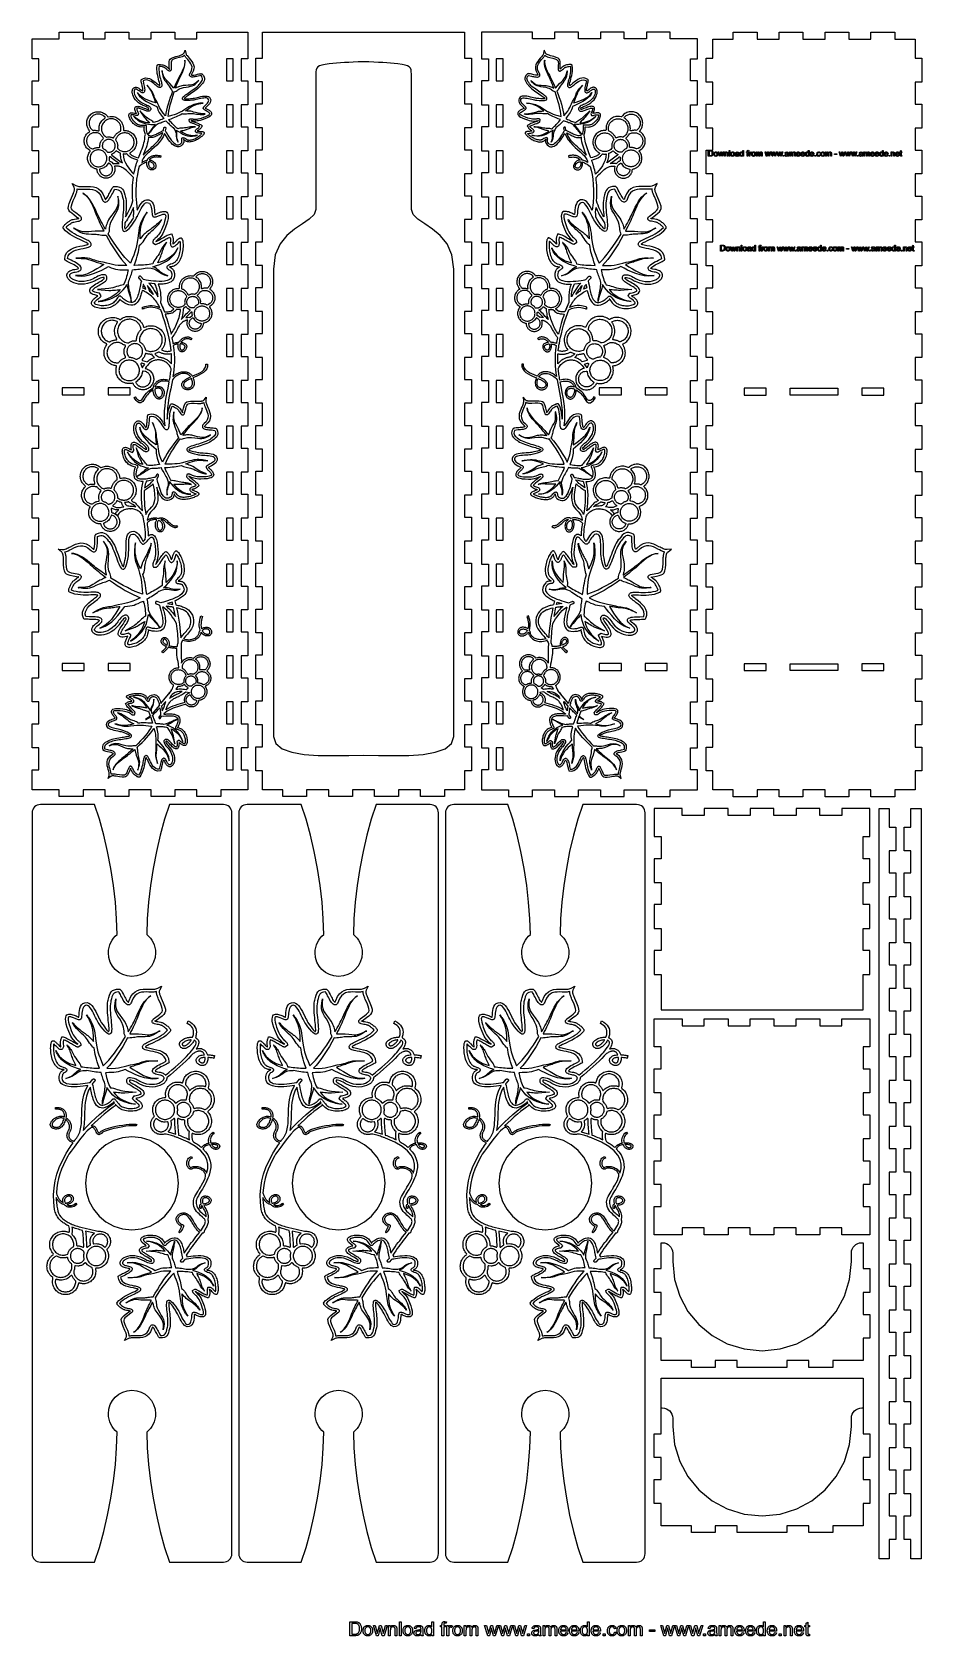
# Model space of a CAD drawing. Extents: x -338 to 50, y -399 to 300.
import ezdxf

# ---------------------------------------------------------------- set-up
doc = ezdxf.new("R2010")
doc.units = 0
doc.layers.add('LAYER_1', color=7, linetype='CONTINUOUS')

msp = doc.modelspace()

# ---------------------------------------------------------------- linework, layer by layer
at = {"layer": 'LAYER_1', "color": 250}
for points in [[(-337.5198, -29.9397), (-337.5198, -21.2397), (-334.5198, -21.2397), (-334.5198, -11.6397), (-337.5198, -11.6397), (-337.5198, -1.2397), (-334.5198, -1.2397), (-334.5198, 8.3603), (-337.5198, 8.3603), (-337.5198, 18.7603), (-334.5198, 18.7603), (-334.5198, 28.3603), (-337.5198, 28.3603), (-337.5198, 38.7603), (-334.5198, 38.7603), (-334.5198, 48.3603), (-337.5198, 48.3603), (-337.5198, 58.7603), (-334.5198, 58.7603), (-334.5198, 68.3603), (-337.5198, 68.3603), (-337.5198, 78.7603), (-334.5198, 78.7603), (-334.5198, 88.3603), (-337.5198, 88.3603), (-337.5198, 98.7603), (-334.5198, 98.7603), (-334.5198, 108.3603), (-337.5198, 108.3603), (-337.5198, 118.7602), (-334.5198, 118.7602), (-334.5198, 128.3602), (-337.5198, 128.3602), (-337.5198, 138.7602), (-334.5198, 138.7602), (-334.5198, 148.3602), (-337.5198, 148.3602), (-337.5198, 158.7602), (-334.5198, 158.7602), (-334.5198, 168.3602), (-337.5198, 168.3602), (-337.5198, 178.7602), (-334.5198, 178.7602), (-334.5198, 188.3602), (-337.5198, 188.3602), (-337.5198, 198.7602), (-334.5198, 198.7602), (-334.5198, 208.3602), (-337.5198, 208.3602), (-337.5198, 218.7602), (-334.5198, 218.7602), (-334.5198, 228.3602), (-337.5198, 228.3602), (-337.5198, 238.7602), (-334.5198, 238.7602), (-334.5198, 248.3602), (-337.5198, 248.3602), (-337.5198, 258.7602), (-334.5198, 258.7602), (-334.5198, 268.3602), (-337.5198, 268.3602), (-337.5198, 278.7602), (-334.5198, 278.7602), (-334.5198, 288.3602), (-337.5198, 288.3602), (-337.5198, 297.0602), (-325.7198, 297.0602), (-325.7198, 300.0602), (-315.3198, 300.0602), (-315.3198, 297.0602), (-305.7198, 297.0602), (-305.7198, 300.0602), (-295.3198, 300.0602), (-295.3198, 297.0602), (-285.7198, 297.0602), (-285.7198, 300.0602), (-275.3198, 300.0602), (-275.3198, 297.0602), (-265.7198, 297.0602), (-265.7198, 300.0602), (-243.5198, 300.0602), (-243.5198, 288.3602), (-246.5198, 288.3602), (-246.5198, 278.7602), (-243.5198, 278.7602), (-243.5198, 268.3602), (-246.5198, 268.3602), (-246.5198, 258.7602), (-243.5198, 258.7602), (-243.5198, 248.3602), (-246.5198, 248.3602), (-246.5198, 238.7602), (-243.5198, 238.7602), (-243.5198, 228.3602), (-246.5198, 228.3602), (-246.5198, 218.7602), (-243.5198, 218.7602), (-243.5198, 208.3602), (-246.5198, 208.3602), (-246.5198, 198.7602), (-243.5198, 198.7602), (-243.5198, 188.3602), (-246.5198, 188.3602), (-246.5198, 178.7602), (-243.5198, 178.7602), (-243.5198, 168.3602), (-246.5198, 168.3602), (-246.5198, 158.7602), (-243.5198, 158.7602), (-243.5198, 148.3602), (-246.5198, 148.3602), (-246.5198, 138.7602), (-243.5198, 138.7602), (-243.5198, 128.3602), (-246.5198, 128.3602), (-246.5198, 118.7602), (-243.5198, 118.7602), (-243.5198, 108.3603), (-246.5198, 108.3603), (-246.5198, 98.7603), (-243.5198, 98.7603), (-243.5198, 88.3603), (-246.5198, 88.3603), (-246.5198, 78.7603), (-243.5198, 78.7603), (-243.5198, 68.3603), (-246.5198, 68.3603), (-246.5198, 58.7603), (-243.5198, 58.7603), (-243.5198, 48.3603), (-246.5198, 48.3603), (-246.5198, 38.7603), (-243.5198, 38.7603), (-243.5198, 28.3603), (-246.5198, 28.3603), (-246.5198, 18.7603), (-243.5198, 18.7603), (-243.5198, 8.3603), (-246.5198, 8.3603), (-246.5198, -1.2397), (-243.5198, -1.2397), (-243.5198, -11.6397), (-246.5198, -11.6397), (-246.5198, -21.2397), (-243.5198, -21.2397), (-243.5198, -29.9397), (-255.3198, -29.9397), (-255.3198, -32.9397), (-265.7198, -32.9397), (-265.7198, -29.9397), (-275.3198, -29.9397), (-275.3198, -32.9397), (-285.7198, -32.9397), (-285.7198, -29.9397), (-295.3198, -29.9397), (-295.3198, -32.9397), (-305.7198, -32.9397), (-305.7198, -29.9397), (-315.3198, -29.9397), (-315.3198, -32.9397), (-325.7198, -32.9397), (-325.7198, -29.9397), (-337.5198, -29.9397)], [(-157.9452, -32.9397), (-168.3452, -32.9397), (-168.3452, -29.9397), (-177.9452, -29.9397), (-177.9452, -32.9397), (-188.3452, -32.9397), (-188.3452, -29.9397), (-197.9452, -29.9397), (-197.9452, -32.9397), (-208.3452, -32.9397), (-208.3452, -29.9397), (-217.9452, -29.9397), (-217.9452, -32.9397), (-228.3452, -32.9397), (-228.3452, -29.9397), (-237.1452, -29.9397), (-237.1452, -21.6397), (-240.1452, -21.6397), (-240.1452, -11.2397), (-237.1452, -11.2397), (-237.1452, -1.6397), (-240.1452, -1.6397), (-240.1452, 8.7603), (-237.1452, 8.7603), (-237.1452, 18.3603), (-240.1452, 18.3603), (-240.1452, 28.7603), (-237.1452, 28.7603), (-237.1452, 38.3603), (-240.1452, 38.3603), (-240.1452, 48.7603), (-237.1452, 48.7603), (-237.1452, 58.3603), (-240.1452, 58.3603), (-240.1452, 68.7603), (-237.1452, 68.7603), (-237.1452, 78.3603), (-240.1452, 78.3603), (-240.1452, 88.7603), (-237.1452, 88.7603), (-237.1452, 98.3603), (-240.1452, 98.3603), (-240.1452, 108.7603), (-237.1452, 108.7603), (-237.1452, 118.3603), (-240.1452, 118.3603), (-240.1452, 128.7602), (-237.1452, 128.7602), (-237.1452, 138.3602), (-240.1452, 138.3602), (-240.1452, 148.7602), (-237.1452, 148.7602), (-237.1452, 158.3602), (-240.1452, 158.3602), (-240.1452, 168.7602), (-237.1452, 168.7602), (-237.1452, 178.3602), (-240.1452, 178.3602), (-240.1452, 188.7602), (-237.1452, 188.7602), (-237.1452, 198.3602), (-240.1452, 198.3602), (-240.1452, 208.7602), (-237.1452, 208.7602), (-237.1452, 218.3602), (-240.1452, 218.3602), (-240.1452, 228.7602), (-237.1452, 228.7602), (-237.1452, 238.3602), (-240.1452, 238.3602), (-240.1452, 248.7602), (-237.1452, 248.7602), (-237.1452, 258.3602), (-240.1452, 258.3602), (-240.1452, 268.7602), (-237.1452, 268.7602), (-237.1452, 278.3602), (-240.1452, 278.3602), (-240.1452, 288.7602), (-237.1452, 288.7602), (-237.1452, 300.0602), (-149.1452, 300.0602), (-149.1452, 288.7602), (-146.1452, 288.7602), (-146.1452, 278.3602), (-149.1452, 278.3602), (-149.1452, 268.7602), (-146.1452, 268.7602), (-146.1452, 258.3602), (-149.1452, 258.3602), (-149.1452, 248.7602), (-146.1452, 248.7602), (-146.1452, 238.3602), (-149.1452, 238.3602), (-149.1452, 228.7602), (-146.1452, 228.7602), (-146.1452, 218.3602), (-149.1452, 218.3602), (-149.1452, 208.7602), (-146.1452, 208.7602), (-146.1452, 198.3602), (-149.1452, 198.3602), (-149.1452, 188.7602), (-146.1452, 188.7602), (-146.1452, 178.3602), (-149.1452, 178.3602), (-149.1452, 168.7602), (-146.1452, 168.7602), (-146.1452, 158.3602), (-149.1452, 158.3602), (-149.1452, 148.7602), (-146.1452, 148.7602), (-146.1452, 138.3602), (-149.1452, 138.3602), (-149.1452, 128.7602), (-146.1452, 128.7602), (-146.1452, 118.3603), (-149.1452, 118.3603), (-149.1452, 108.7603), (-146.1452, 108.7603), (-146.1452, 98.3603), (-149.1452, 98.3603), (-149.1452, 88.7603), (-146.1452, 88.7603), (-146.1452, 78.3603), (-149.1452, 78.3603), (-149.1452, 68.7603), (-146.1452, 68.7603), (-146.1452, 58.3603), (-149.1452, 58.3603), (-149.1452, 48.7603), (-146.1452, 48.7603), (-146.1452, 38.3603), (-149.1452, 38.3603), (-149.1452, 28.7603), (-146.1452, 28.7603), (-146.1452, 18.3603), (-149.1452, 18.3603), (-149.1452, 8.7603), (-146.1452, 8.7603), (-146.1452, -1.6397), (-149.1452, -1.6397), (-149.1452, -11.2397), (-146.1452, -11.2397), (-146.1452, -21.6397), (-149.1452, -21.6397), (-149.1452, -29.9397), (-157.9452, -29.9397), (-157.9452, -32.9397)], [(-47.7984, -29.9397), (-47.7984, -21.2397), (-50.7984, -21.2397), (-50.7984, -11.6397), (-47.7984, -11.6397), (-47.7984, -1.2397), (-50.7984, -1.2397), (-50.7984, 8.3603), (-47.7984, 8.3603), (-47.7984, 18.7603), (-50.7984, 18.7603), (-50.7984, 28.3603), (-47.7984, 28.3603), (-47.7984, 38.7603), (-50.7984, 38.7603), (-50.7984, 48.3603), (-47.7984, 48.3603), (-47.7984, 58.7603), (-50.7984, 58.7603), (-50.7984, 68.3603), (-47.7984, 68.3603), (-47.7984, 78.7603), (-50.7984, 78.7603), (-50.7984, 88.3603), (-47.7984, 88.3603), (-47.7984, 98.7603), (-50.7984, 98.7603), (-50.7984, 108.3603), (-47.7984, 108.3603), (-47.7984, 118.7602), (-50.7984, 118.7602), (-50.7984, 128.3602), (-47.7984, 128.3602), (-47.7984, 138.7602), (-50.7984, 138.7602), (-50.7984, 148.3602), (-47.7984, 148.3602), (-47.7984, 158.7602), (-50.7984, 158.7602), (-50.7984, 168.3602), (-47.7984, 168.3602), (-47.7984, 178.7602), (-50.7984, 178.7602), (-50.7984, 188.3602), (-47.7984, 188.3602), (-47.7984, 198.7602), (-50.7984, 198.7602), (-50.7984, 208.3602), (-47.7984, 208.3602), (-47.7984, 218.7602), (-50.7984, 218.7602), (-50.7984, 228.3602), (-47.7984, 228.3602), (-47.7984, 238.7602), (-50.7984, 238.7602), (-50.7984, 248.3602), (-47.7984, 248.3602), (-47.7984, 258.7602), (-50.7984, 258.7602), (-50.7984, 268.3602), (-47.7984, 268.3602), (-47.7984, 278.7602), (-50.7984, 278.7602), (-50.7984, 288.3602), (-47.7984, 288.3602), (-47.7984, 297.0602), (-59.5983, 297.0602), (-59.5983, 300.0602), (-69.9983, 300.0602), (-69.9983, 297.0602), (-79.5983, 297.0602), (-79.5983, 300.0602), (-89.9983, 300.0602), (-89.9983, 297.0602), (-99.5983, 297.0602), (-99.5983, 300.0602), (-109.9983, 300.0602), (-109.9983, 297.0602), (-119.5983, 297.0602), (-119.5983, 300.0602), (-141.7983, 300.0602), (-141.7983, 288.3602), (-138.7983, 288.3602), (-138.7983, 278.7602), (-141.7983, 278.7602), (-141.7983, 268.3602), (-138.7983, 268.3602), (-138.7983, 258.7602), (-141.7983, 258.7602), (-141.7983, 248.3602), (-138.7983, 248.3602), (-138.7983, 238.7602), (-141.7983, 238.7602), (-141.7983, 228.3602), (-138.7983, 228.3602), (-138.7983, 218.7602), (-141.7983, 218.7602), (-141.7983, 208.3602), (-138.7983, 208.3602), (-138.7983, 198.7602), (-141.7983, 198.7602), (-141.7983, 188.3602), (-138.7983, 188.3602), (-138.7983, 178.7602), (-141.7983, 178.7602), (-141.7983, 168.3602), (-138.7983, 168.3602), (-138.7983, 158.7602), (-141.7983, 158.7602), (-141.7983, 148.3602), (-138.7983, 148.3602), (-138.7983, 138.7602), (-141.7983, 138.7602), (-141.7983, 128.3602), (-138.7983, 128.3602), (-138.7983, 118.7602), (-141.7983, 118.7602), (-141.7983, 108.3603), (-138.7983, 108.3603), (-138.7983, 98.7603), (-141.7983, 98.7603), (-141.7983, 88.3603), (-138.7983, 88.3603), (-138.7983, 78.7603), (-141.7983, 78.7603), (-141.7983, 68.3603), (-138.7983, 68.3603), (-138.7983, 58.7603), (-141.7983, 58.7603), (-141.7983, 48.3603), (-138.7983, 48.3603), (-138.7983, 38.7603), (-141.7983, 38.7603), (-141.7983, 28.3603), (-138.7983, 28.3603), (-138.7983, 18.7603), (-141.7983, 18.7603), (-141.7983, 8.3603), (-138.7983, 8.3603), (-138.7983, -1.2397), (-141.7983, -1.2397), (-141.7983, -11.6397), (-138.7983, -11.6397), (-138.7983, -21.2397), (-141.7983, -21.2397), (-141.7983, -29.9397), (-129.9983, -29.9397), (-129.9983, -32.9397), (-119.5983, -32.9397), (-119.5983, -29.9397), (-109.9983, -29.9397), (-109.9983, -32.9397), (-99.5983, -32.9397), (-99.5983, -29.9397), (-89.9983, -29.9397), (-89.9983, -32.9397), (-79.5983, -32.9397), (-79.5983, -29.9397), (-69.9983, -29.9397), (-69.9983, -32.9397), (-59.5983, -32.9397), (-59.5983, -29.9397), (-47.7984, -29.9397)], [(38.2095, -33.0439), (27.8095, -33.0439), (27.8095, -30.0439), (18.2095, -30.0439), (18.2095, -33.0439), (7.8095, -33.0439), (7.8095, -30.0439), (-1.7905, -30.0439), (-1.7905, -33.0439), (-12.1905, -33.0439), (-12.1905, -30.0439), (-21.7905, -30.0439), (-21.7905, -33.0439), (-32.1905, -33.0439), (-32.1905, -30.0439), (-40.9905, -30.0439), (-40.9905, -21.7439), (-43.9905, -21.7439), (-43.9905, -11.3439), (-40.9905, -11.3439), (-40.9905, -1.7439), (-43.9905, -1.7439), (-43.9905, 8.6561), (-40.9905, 8.6561), (-40.9905, 18.2561), (-43.9905, 18.2561), (-43.9905, 28.6561), (-40.9905, 28.6561), (-40.9905, 38.2561), (-43.9905, 38.2561), (-43.9905, 48.6561), (-40.9905, 48.6561), (-40.9905, 58.2561), (-43.9905, 58.2561), (-43.9905, 68.6561), (-40.9905, 68.6561), (-40.9905, 78.2561), (-43.9905, 78.2561), (-43.9905, 88.6561), (-40.9905, 88.6561), (-40.9905, 98.2561), (-43.9905, 98.2561), (-43.9905, 108.6561), (-40.9905, 108.6561), (-40.9905, 118.2561), (-43.9905, 118.2561), (-43.9905, 128.656), (-40.9905, 128.656), (-40.9905, 138.256), (-43.9905, 138.256), (-43.9905, 148.656), (-40.9905, 148.656), (-40.9905, 158.256), (-43.9905, 158.256), (-43.9905, 168.656), (-40.9905, 168.656), (-40.9905, 178.256), (-43.9905, 178.256), (-43.9905, 188.656), (-40.9905, 188.656), (-40.9905, 198.256), (-43.9905, 198.256), (-43.9905, 208.656), (-40.9905, 208.656), (-40.9905, 218.256), (-43.9905, 218.256), (-43.9905, 228.656), (-40.9905, 228.656), (-40.9905, 238.256), (-43.9905, 238.256), (-43.9905, 248.656), (-40.9905, 248.656), (-40.9905, 258.256), (-43.9905, 258.256), (-43.9905, 268.656), (-40.9905, 268.656), (-40.9905, 278.256), (-43.9905, 278.256), (-43.9905, 288.656), (-40.9905, 288.656), (-40.9905, 296.956), (-32.1905, 296.956), (-32.1905, 299.956), (-21.7905, 299.956), (-21.7905, 296.956), (-12.1905, 296.956), (-12.1905, 299.956), (-1.7905, 299.956), (-1.7905, 296.956), (7.8095, 296.956), (7.8095, 299.956), (18.2095, 299.956), (18.2095, 296.956), (27.8095, 296.956), (27.8095, 299.956), (38.2095, 299.956), (38.2095, 296.956), (47.0095, 296.956), (47.0095, 288.656), (50.0095, 288.656), (50.0095, 278.256), (47.0095, 278.256), (47.0095, 268.656), (50.0095, 268.656), (50.0095, 258.256), (47.0095, 258.256), (47.0095, 248.656), (50.0095, 248.656), (50.0095, 238.256), (47.0095, 238.256), (47.0095, 228.656), (50.0095, 228.656), (50.0095, 218.256), (47.0095, 218.256), (47.0095, 208.656), (50.0095, 208.656), (50.0095, 198.256), (47.0095, 198.256), (47.0095, 188.656), (50.0095, 188.656), (50.0095, 178.256), (47.0095, 178.256), (47.0095, 168.656), (50.0095, 168.656), (50.0095, 158.256), (47.0095, 158.256), (47.0095, 148.656), (50.0095, 148.656), (50.0095, 138.256), (47.0095, 138.256), (47.0095, 128.656), (50.0095, 128.656), (50.0095, 118.2561), (47.0095, 118.2561), (47.0095, 108.6561), (50.0095, 108.6561), (50.0095, 98.2561), (47.0095, 98.2561), (47.0095, 88.6561), (50.0095, 88.6561), (50.0095, 78.2561), (47.0095, 78.2561), (47.0095, 68.6561), (50.0095, 68.6561), (50.0095, 58.2561), (47.0095, 58.2561), (47.0095, 48.6561), (50.0095, 48.6561), (50.0095, 38.2561), (47.0095, 38.2561), (47.0095, 28.6561), (50.0095, 28.6561), (50.0095, 18.2561), (47.0095, 18.2561), (47.0095, 8.6561), (50.0095, 8.6561), (50.0095, -1.7439), (47.0095, -1.7439), (47.0095, -11.3439), (50.0095, -11.3439), (50.0095, -21.7439), (47.0095, -21.7439), (47.0095, -30.0439), (38.2095, -30.0439), (38.2095, -33.0439)], [(-294.6394, 237.9659), (-295.2817, 238.6396), (-295.8865, 239.233), (-296.457, 239.7504), (-296.9963, 240.1959), (-297.5076, 240.5736), (-297.9942, 240.8877), (-298.4592, 241.1425), (-298.9058, 241.342), (-299.2544, 241.4649), (-299.597, 241.5567), (-299.9352, 241.6199), (-300.2707, 241.6567), (-300.6051, 241.6694), (-300.9401, 241.6604), (-301.2774, 241.632), (-301.6187, 241.5865), (-301.4327, 240.7167), (-301.4141, 240.342), (-301.4314, 239.9666), (-301.4848, 239.5933), (-301.5747, 239.2248), (-301.7012, 238.8639), (-301.8647, 238.5133), (-302.0655, 238.1758), (-302.3037, 237.8543), (-302.5731, 237.5584), (-302.8654, 237.2963), (-303.1777, 237.0681), (-303.5074, 236.8741), (-303.8516, 236.7147), (-304.2076, 236.5902), (-304.5725, 236.5006), (-304.9437, 236.4465), (-305.3184, 236.4279), (-305.6938, 236.4452), (-306.0671, 236.4986), (-306.4357, 236.5885), (-306.7966, 236.715), (-307.1472, 236.8785), (-307.4846, 237.0793), (-307.8061, 237.3175), (-308.0028, 237.4905), (-308.1853, 237.6737), (-308.3534, 237.8664), (-308.507, 238.0677), (-308.6462, 238.2769), (-308.7707, 238.4933), (-308.8805, 238.7161), (-308.9756, 238.9444), (-309.0746, 239.2407), (-309.1496, 239.5428), (-309.2006, 239.8491), (-309.2273, 240.1582), (-309.2464, 240.2465), (-309.2922, 240.3207), (-309.3599, 240.3756), (-309.445, 240.4059), (-309.7343, 240.4665), (-310.0206, 240.5455), (-310.3028, 240.643), (-310.5801, 240.7591), (-310.8516, 240.8938), (-311.1164, 241.0473), (-311.3736, 241.2197), (-311.6223, 241.4109), (-311.9807, 241.7372), (-312.2983, 242.0912), (-312.5746, 242.4695), (-312.8095, 242.8688), (-313.0026, 243.2857), (-313.1535, 243.7168), (-313.2619, 244.1588), (-313.3275, 244.6083), (-313.35, 245.0621), (-313.3291, 245.5167), (-313.2644, 245.9689), (-313.1555, 246.4153), (-313.0022, 246.8524), (-312.8042, 247.277), (-312.561, 247.6857), (-312.2725, 248.0751), (-312.2568, 248.0941), (-312.2009, 248.3145), (-312.337, 248.4966), (-313.1285, 249.0222), (-313.4812, 249.3434), (-313.7938, 249.6918), (-314.0658, 250.0641), (-314.2969, 250.457), (-314.4869, 250.8673), (-314.6354, 251.2916), (-314.7421, 251.7266), (-314.8067, 252.1691), (-314.8288, 252.6157), (-314.8082, 253.0632), (-314.7445, 253.5082), (-314.6374, 253.9475), (-314.4865, 254.3777), (-314.2916, 254.7956), (-314.0523, 255.1978), (-313.7684, 255.581), (-313.4835, 255.8972), (-313.1765, 256.1816), (-312.8498, 256.4338), (-312.5058, 256.6537), (-312.3772, 256.8412), (-312.442, 257.0591), (-312.7015, 257.3717), (-312.9321, 257.7007), (-313.1336, 258.0442), (-313.3058, 258.4002), (-313.4485, 258.7667), (-313.5614, 259.142), (-313.6445, 259.5241), (-313.6975, 259.911), (-313.7212, 260.389), (-313.6991, 260.868), (-313.6309, 261.3443), (-313.5163, 261.8145), (-313.3548, 262.275), (-313.1462, 262.7223), (-312.89, 263.1529), (-312.5861, 263.5631), (-312.2423, 263.9406), (-311.8694, 264.2752), (-311.4709, 264.5663), (-311.0503, 264.8138), (-310.6111, 265.0171), (-310.157, 265.1761), (-309.6913, 265.2903), (-309.2177, 265.3594), (-308.7397, 265.3831), (-308.2608, 265.3611), (-307.7845, 265.2929), (-307.3143, 265.1782), (-306.8539, 265.0167), (-306.4066, 264.8081), (-305.976, 264.552), (-305.5657, 264.248), (-304.8735, 263.5548), (-304.6648, 263.2811), (-304.6087, 263.2226), (-304.5404, 263.1849), (-304.4638, 263.1696), (-304.3833, 263.1781), (-303.57, 263.3216), (-303.0613, 263.3468), (-302.5515, 263.3233), (-302.0446, 263.2507), (-301.5443, 263.1287), (-301.0542, 262.9568), (-300.5782, 262.7348), (-300.1201, 262.4622), (-299.6835, 262.1387), (-299.372, 261.8617), (-299.0872, 261.5658), (-298.8294, 261.2527), (-298.5987, 260.9242), (-298.3952, 260.5819), (-298.2192, 260.2276), (-298.0707, 259.8629), (-297.95, 259.4896), (-297.8871, 259.2455), (-297.8359, 258.9989), (-297.7964, 258.7504), (-297.7686, 258.5003), (-297.7527, 258.2492), (-297.7486, 257.9975), (-297.7564, 257.7457), (-297.7761, 257.4941), (-297.7039, 257.2843), (-297.4972, 257.2036), (-297.0269, 257.211), (-296.5569, 257.1755), (-296.0902, 257.0967), (-295.6301, 256.9744), (-295.1796, 256.8081), (-294.7419, 256.5977), (-294.3202, 256.3428), (-293.9177, 256.0431), (-293.5286, 255.6888), (-293.1837, 255.3043), (-292.8836, 254.8935), (-292.6285, 254.4599), (-292.4188, 254.0072), (-292.2549, 253.539), (-292.1372, 253.059), (-292.0659, 252.5708), (-292.0415, 252.078), (-292.0642, 251.5843), (-292.1345, 251.0933), (-292.2527, 250.6086), (-292.4192, 250.1338), (-292.6343, 249.6728), (-292.8983, 249.2289), (-293.2117, 248.806), (-293.3871, 248.6035), (-293.5706, 248.4123), (-293.7619, 248.2324), (-293.9603, 248.064), (-294.1656, 247.907), (-294.377, 247.7616), (-294.5943, 247.6276), (-294.8169, 247.5053), (-294.9567, 247.3101), (-294.8807, 247.0824), (-294.646, 246.8625), (-294.4081, 246.6598), (-294.1681, 246.4745), (-293.9271, 246.3066), (-293.7094, 246.185), (-293.4089, 246.047), (-293.0488, 245.8997), (-292.6526, 245.7498), (-291.8446, 245.4706), (-291.1715, 245.265), (-290.3229, 247.4576), (-289.9701, 248.3547), (-289.6357, 249.2277), (-289.3261, 250.0829), (-289.0477, 250.9264), (-288.807, 251.7644), (-288.6105, 252.6031), (-288.4645, 253.4486), (-288.3754, 254.3073), (-288.277, 255.1592), (-288.17, 255.4395), (-288.4822, 256.3578), (-288.5766, 256.8213), (-288.6395, 257.2339), (-288.6756, 257.5985), (-288.6899, 257.9179), (-288.6724, 258.4323), (-288.6262, 258.7994), (-288.7624, 258.7363), (-290.0041, 258.7018), (-290.4266, 258.7263), (-290.8431, 258.7959), (-291.2521, 258.9072), (-291.6517, 259.0572), (-292.0403, 259.2423), (-292.4163, 259.4595), (-292.7779, 259.7054), (-293.1235, 259.9768), (-293.495, 260.3124), (-293.8418, 260.6728), (-294.1615, 261.0529), (-294.4513, 261.4478), (-294.7086, 261.8525), (-294.9308, 262.2619), (-295.1154, 262.671), (-295.2596, 263.0749), (-295.3511, 263.4464), (-295.3837, 263.7681), (-295.3618, 264.0432), (-295.2901, 264.2748), (-295.173, 264.4659), (-295.015, 264.6198), (-294.8207, 264.7395), (-294.5947, 264.828), (-294.3508, 264.8823), (-294.088, 264.9051), (-293.8119, 264.9015), (-293.5279, 264.8767), (-292.9588, 264.7841), (-292.4252, 264.6683), (-292.0618, 264.5874), (-292.2224, 264.8658), (-292.476, 265.4368), (-292.6464, 265.9341), (-292.7386, 266.3619), (-292.7579, 266.7244), (-292.7092, 267.0257), (-292.5977, 267.2701), (-292.4286, 267.4616), (-292.207, 267.6046), (-291.8882, 267.704), (-291.5156, 267.7282), (-291.099, 267.6889), (-290.6484, 267.5976), (-290.1736, 267.4658), (-289.6843, 267.305), (-289.1905, 267.127), (-288.702, 266.9431), (-288.0672, 266.7045), (-287.5183, 266.5102), (-287.2926, 266.4397), (-287.1081, 266.3922), (-286.9715, 266.3716), (-286.8894, 266.3821), (-286.7372, 266.472), (-286.6452, 266.5507), (-286.6196, 266.586), (-286.6063, 266.6188), (-286.6045, 266.6492), (-286.6134, 266.6772), (-286.8105, 266.9204), (-287.1255, 267.1626), (-287.5187, 267.3957), (-287.9503, 267.6117), (-288.7698, 267.9605), (-289.2661, 268.1452), (-289.3415, 268.1737), (-290.3339, 268.6986), (-291.1948, 269.2908), (-291.9284, 269.9337), (-292.5392, 270.6111), (-293.0315, 271.3066), (-293.4098, 272.0038), (-293.6784, 272.6864), (-293.8417, 273.3379), (-293.8766, 273.5702), (-293.8981, 273.7962), (-293.9063, 274.0153), (-293.9014, 274.2267), (-293.8836, 274.4295), (-293.8533, 274.623), (-293.8104, 274.8064), (-293.7554, 274.979), (-293.6783, 275.1622), (-293.5865, 275.3303), (-293.4803, 275.4823), (-293.3598, 275.6174), (-293.2253, 275.7346), (-293.0772, 275.8331), (-292.9155, 275.912), (-292.7406, 275.9704), (-292.4996, 276.0121), (-292.2404, 276.0136), (-291.9641, 275.9726), (-291.6713, 275.8869), (-291.363, 275.7542), (-291.04, 275.5723), (-290.7032, 275.339), (-290.3534, 275.052), (-289.9341, 274.695), (-289.6386, 274.4736), (-289.5331, 274.409), (-289.4534, 274.3724), (-289.3979, 274.362), (-289.3649, 274.3758), (-289.2945, 274.5424), (-289.274, 274.8081), (-289.2955, 275.1545), (-289.3507, 275.5632), (-289.4315, 276.0159), (-289.5299, 276.4942), (-289.6377, 276.9797), (-289.7468, 277.4541), (-289.8519, 277.9122), (-289.9422, 278.3304), (-290.0095, 278.6968), (-290.0457, 278.9996), (-290.0608, 279.2225), (-289.8829, 279.3573), (-288.9731, 279.878), (-288.0737, 280.0892), (-287.1924, 280.0428), (-286.3368, 279.7907), (-285.5146, 279.3845), (-284.7333, 278.8763), (-284.0006, 278.3177), (-283.3241, 277.7606), (-282.9847, 277.4785), (-282.6696, 277.2246), (-282.3824, 277.0096), (-282.1268, 276.8446), (-282.0174, 276.7853), (-281.9317, 276.7469), (-281.8724, 276.7322), (-281.842, 276.7441), (-281.8129, 276.851), (-281.8132, 277.0119), (-281.8397, 277.2228), (-281.8892, 277.4793), (-282.044, 278.1129), (-282.252, 278.8793), (-282.4463, 279.5936), (-282.6425, 280.3604), (-282.8254, 281.1701), (-282.9797, 282.0128), (-283.0904, 282.8788), (-283.142, 283.7584), (-283.1195, 284.6417), (-283.0075, 285.5191), (-282.9786, 285.6757), (-282.8505, 285.7733), (-282.7398, 285.8421), (-282.6122, 285.8948), (-282.4698, 285.9325), (-282.3145, 285.9564), (-282.1482, 285.9676), (-281.9729, 285.9672), (-281.7904, 285.9563), (-281.6028, 285.9362), (-281.0685, 285.8443), (-280.5497, 285.721), (-280.108, 285.5939), (-279.8052, 285.4906), (-279.6112, 285.4047), (-279.4185, 285.2996), (-279.2277, 285.1788), (-279.0393, 285.0457), (-278.6726, 284.7562), (-278.3236, 284.4588), (-278.0726, 284.2432), (-277.8562, 284.0633), (-277.6923, 283.94), (-277.5987, 283.8944), (-277.6413, 283.9253), (-277.7619, 284.0273), (-277.8116, 285.6631), (-277.8465, 286.5547), (-277.8199, 287.2634), (-277.6808, 287.8267), (-277.3786, 288.2822), (-276.8624, 288.6677), (-276.0815, 289.0206), (-274.9852, 289.3787), (-273.5226, 289.7795), (-272.9483, 289.944), (-272.4852, 290.106), (-272.1201, 290.2668), (-271.8398, 290.4271), (-271.6568, 290.5667), (-271.5201, 290.7079), (-271.419, 290.8514), (-271.3429, 290.9982), (-270.7973, 292.2067), (-270.5567, 290.902), (-270.4827, 290.6256), (-270.3663, 290.3482), (-270.2131, 290.0693), (-270.0285, 289.7885), (-269.5873, 289.219), (-269.0869, 288.636), (-268.522, 287.9777), (-267.9859, 287.2898), (-267.5232, 286.5612), (-267.1788, 285.7805), (-266.9976, 284.9368), (-267.0242, 284.0187), (-267.3035, 283.0151), (-267.8804, 281.9148), (-268.0243, 281.6793), (-268.1093, 281.5137), (-268.1417, 281.4109), (-268.1281, 281.3634), (-267.9554, 281.3026), (-267.7081, 281.2839), (-267.3998, 281.3004), (-267.0443, 281.3455), (-266.247, 281.4945), (-265.4262, 281.6773), (-264.8409, 281.8082), (-264.3236, 281.9057), (-264.0981, 281.9346), (-263.8987, 281.9463), (-263.7284, 281.9381), (-263.5903, 281.9069), (-263.4905, 281.8708), (-263.4181, 281.7875), (-262.8858, 281.0961), (-262.5588, 280.4806), (-262.4174, 279.9173), (-262.4422, 279.3825), (-262.6134, 278.8527), (-262.9115, 278.3042), (-263.3169, 277.7135), (-263.81, 277.0568), (-264.0184, 276.7817), (-264.411, 276.3189), (-264.8814, 275.8549), (-265.4151, 275.3924), (-265.9973, 274.9336), (-266.6135, 274.481), (-267.2492, 274.0372), (-267.8898, 273.6046), (-268.5206, 273.1857), (-269.5663, 272.489), (-270.4297, 271.8869), (-270.7623, 271.6336), (-271.0124, 271.4187), (-271.1677, 271.2471), (-271.216, 271.1236), (-271.1638, 271.0639), (-271.0149, 271.0209), (-270.7612, 270.9957), (-270.3948, 270.9895), (-269.9078, 271.0033), (-269.2923, 271.0382), (-268.5404, 271.0953), (-267.644, 271.1758), (-267.2176, 271.235), (-266.7228, 271.332), (-266.1747, 271.4559), (-265.5884, 271.5961), (-264.8323, 271.7762), (-264.0636, 271.9455), (-263.3025, 272.0852), (-262.5694, 272.1765), (-261.8846, 272.2009), (-261.2683, 272.1394), (-260.7408, 271.9734), (-260.3225, 271.6841), (-259.8921, 271.1083), (-259.7163, 270.5313), (-259.751, 269.9607), (-259.9523, 269.4043), (-260.2759, 268.8698), (-260.6778, 268.3649), (-261.114, 267.8972), (-261.5404, 267.4746), (-262.1253, 266.8849), (-262.0621, 266.8366), (-261.8853, 266.7668), (-261.6256, 266.6646), (-261.3139, 266.5188), (-261.0151, 266.3615), (-260.7121, 266.195), (-260.4149, 266.0177), (-260.1336, 265.8278), (-259.8781, 265.6236), (-259.6585, 265.4033), (-259.4849, 265.1653), (-259.3672, 264.9078), (-259.314, 264.5649), (-259.3845, 264.209), (-259.598, 263.8405), (-259.9738, 263.4595), (-260.5315, 263.0663), (-261.2902, 262.6611), (-262.2693, 262.2442), (-263.4883, 261.8158), (-264.2971, 261.5809), (-265.0095, 261.423), (-265.6337, 261.3303), (-266.1777, 261.2907), (-266.6497, 261.2921), (-267.0579, 261.3225), (-267.4102, 261.3699), (-267.715, 261.4223), (-268.2267, 261.4806), (-268.2236, 261.4605), (-267.9439, 261.3285), (-267.5785, 261.1789), (-267.1487, 261.0149), (-266.6756, 260.8395), (-265.815, 260.5177), (-264.9754, 260.1769), (-264.5895, 260.0006), (-264.2398, 259.8209), (-263.9368, 259.6385), (-263.6909, 259.4537), (-263.4326, 259.2294), (-263.6548, 258.8454), (-263.795, 258.6045), (-263.9198, 258.4005), (-264.0406, 258.2234), (-264.1691, 258.0632), (-264.3169, 257.9099), (-264.4956, 257.7535), (-264.7167, 257.584), (-264.9919, 257.3914), (-265.2727, 257.2122), (-265.4663, 257.1036), (-265.5759, 257.0466), (-265.605, 257.0221), (-265.5537, 256.9868), (-265.4553, 256.955), (-265.3168, 256.9263), (-265.1457, 256.9003), (-264.7342, 256.8543), (-264.2788, 256.8132), (-263.7514, 256.7625), (-263.2761, 256.6868), (-263.0697, 256.6314), (-262.8903, 256.56), (-262.7427, 256.4694), (-262.6315, 256.3561), (-262.5614, 256.2597), (-262.5525, 256.1426), (-262.5588, 256.0093), (-262.5959, 255.8663), (-262.6627, 255.7152), (-262.7579, 255.5573), (-262.909, 255.3572), (-263.1064, 255.1335), (-263.3462, 254.8909), (-263.6245, 254.6345), (-263.9375, 254.3692), (-264.2813, 254.0998), (-264.652, 253.8313), (-265.0458, 253.5685), (-265.4614, 253.3146), (-265.8945, 253.0746), (-266.3413, 252.8531), (-266.7981, 252.6551), (-267.2612, 252.4852), (-267.727, 252.3482), (-268.1917, 252.2489), (-268.6516, 252.1921), (-268.9359, 252.18), (-269.2162, 252.1872), (-269.4918, 252.2149), (-269.7618, 252.2641), (-270.0255, 252.336), (-270.2819, 252.4315), (-270.5304, 252.5517), (-270.77, 252.6979), (-270.9858, 252.8545), (-271.1556, 252.9956), (-271.2854, 253.1187), (-271.3812, 253.221), (-271.4489, 253.2998), (-271.4946, 253.3525), (-271.5242, 253.3763), (-271.5438, 253.3687), (-271.4828, 253.0829), (-271.442, 252.7213), (-271.4343, 252.3344), (-271.4552, 252.1375), (-271.4989, 251.9415), (-271.5705, 251.7489), (-271.6747, 251.5619), (-272.1465, 250.9533), (-272.6318, 250.5112), (-273.1279, 250.2232), (-273.6318, 250.0768), (-274.1408, 250.0595), (-274.652, 250.1587), (-275.1628, 250.3621), (-275.6702, 250.657), (-276.3087, 251.1536), (-276.9248, 251.7587), (-277.5121, 252.4402), (-278.0637, 253.1658), (-278.5731, 253.9034), (-279.0336, 254.6207), (-279.4386, 255.2857), (-279.7815, 255.866), (-279.8382, 255.8167), (-280.4725, 254.4157), (-281.2773, 253.1328), (-282.2118, 251.9524), (-283.235, 250.8592), (-284.3062, 249.8377), (-285.3845, 248.8726), (-286.4289, 247.9485), (-287.3988, 247.0498), (-287.8002, 246.6494), (-288.1744, 246.2497), (-288.5178, 245.8492), (-288.8266, 245.4466), (-289.0971, 245.0403), (-289.3254, 244.6292), (-289.5079, 244.2116), (-289.6409, 243.7863), (-289.7308, 243.2568), (-288.7488, 243.8265), (-288.382, 243.9883), (-288.0204, 244.1199), (-287.6649, 244.2216), (-287.3165, 244.2935), (-287.2376, 244.4694), (-287.1484, 244.6379), (-287.0491, 244.7992), (-286.9399, 244.9531), (-286.8211, 245.0997), (-286.693, 245.2389), (-286.5556, 245.3706), (-286.4093, 245.4948), (-286.203, 245.6469), (-285.9824, 245.7853), (-285.748, 245.9098), (-285.5003, 246.0204), (-285.2398, 246.1169), (-284.9671, 246.1994), (-284.6827, 246.2677), (-284.3871, 246.3217), (-284.0541, 246.3642), (-283.7089, 246.3898), (-283.3523, 246.3985), (-282.9849, 246.3901), (-282.6076, 246.3646), (-282.2209, 246.3219), (-281.8257, 246.2618), (-281.4227, 246.1843), (-281.5779, 245.4519), (-281.9482, 245.5233), (-282.3103, 245.5789), (-282.6635, 245.6186), (-283.0072, 245.6427), (-283.3406, 245.6511), (-283.6631, 245.6439), (-283.9741, 245.6214), (-284.2729, 245.5835), (-284.5209, 245.5384), (-284.7586, 245.4821), (-284.9856, 245.4146), (-285.2014, 245.336), (-285.4055, 245.2464), (-285.5975, 245.1457), (-285.777, 245.0342), (-285.9435, 244.9118), (-286.0898, 244.7848), (-286.2238, 244.6474), (-286.3452, 244.4997), (-286.4536, 244.3416), (-286.2445, 244.3223), (-285.9547, 244.273), (-285.6757, 244.1983), (-285.408, 244.0985), (-285.1525, 243.9736), (-284.9099, 243.8237), (-284.6808, 243.6489), (-284.4661, 243.4493), (-284.2663, 243.225), (-283.8092, 242.4953), (-283.694, 242.2127), (-283.6227, 241.9418), (-283.5923, 241.6837), (-283.6, 241.4396), (-283.6429, 241.2105), (-283.718, 240.9975), (-283.8226, 240.8017), (-283.9536, 240.6243), (-284.0408, 240.5304), (-284.1353, 240.444), (-284.2367, 240.3651), (-284.3444, 240.294), (-284.5762, 240.1762), (-284.8261, 240.092), (-285.0826, 240.0441), (-285.3482, 240.0313), (-285.6184, 240.0552), (-285.8887, 240.1173), (-286.1613, 240.2222), (-286.424, 240.3702), (-286.6716, 240.5628), (-286.899, 240.8018), (-287.1011, 241.0889), (-287.2725, 241.4256), (-287.4084, 241.8137), (-287.5034, 242.2548), (-287.5435, 242.5811), (-287.5608, 242.895), (-287.5558, 243.1962), (-287.5291, 243.4848), (-288.4266, 243.1527), (-288.8862, 242.8902), (-289.5377, 242.4721), (-290.2316, 242.0014), (-290.8186, 241.5808), (-291.2724, 239.8599), (-291.666, 237.9861), (-291.9811, 235.9397), (-292.1999, 233.701), (-292.3042, 231.2504), (-292.276, 228.5681), (-292.0971, 225.6343), (-291.7497, 222.4294), (-291.3153, 223.2628), (-290.8628, 224.0664), (-290.3909, 224.8177), (-289.8984, 225.4938), (-289.384, 226.072), (-288.8464, 226.5296), (-288.2843, 226.8438), (-287.6965, 226.992), (-286.6624, 226.9425), (-285.8603, 226.609), (-285.2583, 226.0474), (-284.8247, 225.314), (-284.5275, 224.4646), (-284.3349, 223.5552), (-284.2152, 222.642), (-284.1364, 221.7809), (-284.0172, 220.591), (-283.9785, 220.5878), (-283.9057, 220.6168), (-283.8009, 220.6725), (-283.6661, 220.7493), (-283.3145, 220.9441), (-282.8667, 221.1569), (-282.4181, 221.3447), (-281.9555, 221.5288), (-281.4862, 221.6965), (-281.0175, 221.835), (-280.5565, 221.9317), (-280.1106, 221.9738), (-279.6871, 221.9486), (-279.2932, 221.8435), (-278.8634, 221.5883), (-278.5326, 221.1838), (-278.3188, 220.6089), (-278.24, 219.8421), (-278.3142, 218.8622), (-278.5594, 217.648), (-278.9935, 216.1781), (-279.6345, 214.4312), (-280.1148, 213.3173), (-280.5924, 212.3812), (-281.0614, 211.6028), (-281.5159, 210.9621), (-281.95, 210.439), (-282.3578, 210.0135), (-282.7334, 209.6655), (-283.0709, 209.3749), (-283.6048, 208.8599), (-283.5794, 208.8448), (-283.1764, 209.0347), (-282.6754, 209.3036), (-282.0993, 209.6309), (-281.4711, 209.9958), (-280.9032, 210.3259), (-280.3248, 210.6569), (-279.746, 210.9777), (-279.1767, 211.2773), (-278.6271, 211.5445), (-278.1071, 211.7683), (-277.6268, 211.9377), (-277.1962, 212.0415), (-276.7101, 212.1228), (-276.4873, 211.5244), (-276.3482, 211.1478), (-276.2359, 210.8222), (-276.1499, 210.5256), (-276.0896, 210.236), (-276.0547, 209.9313), (-276.0446, 209.5894), (-276.0589, 209.1883), (-276.0971, 208.706), (-276.1554, 208.23), (-276.2122, 207.9156), (-276.2494, 207.7415), (-276.249, 207.6867), (-276.1627, 207.7113), (-276.0371, 207.7916), (-275.8784, 207.9191), (-275.6927, 208.0854), (-275.2645, 208.5002), (-274.8015, 208.9685), (-274.5295, 209.2441), (-274.2618, 209.5079), (-273.9991, 209.7514), (-273.7421, 209.9666), (-273.4914, 210.1453), (-273.2477, 210.2791), (-273.0116, 210.3601), (-272.7839, 210.3798), (-272.6125, 210.3693), (-272.4746, 210.2719), (-272.4012, 210.2129), (-272.3321, 210.1427), (-272.2674, 210.0618), (-272.2072, 209.9705), (-272.1004, 209.7577), (-272.0123, 209.5073), (-271.9285, 209.1561), (-271.8608, 208.7318), (-271.8111, 208.2431), (-271.7814, 207.699), (-271.7734, 207.1081), (-271.7892, 206.4793), (-271.8306, 205.8214), (-271.8996, 205.1431), (-271.9984, 204.4486), (-272.1286, 203.7475), (-272.292, 203.0482), (-272.4906, 202.3593), (-272.7263, 201.689), (-273.0009, 201.0461), (-273.3164, 200.4388), (-273.6747, 199.8757), (-273.9218, 199.5488), (-274.1869, 199.244), (-274.4702, 198.9632), (-274.7724, 198.7083), (-275.0938, 198.4812), (-275.4349, 198.2838), (-275.7962, 198.1181), (-276.1781, 197.9858), (-276.5499, 197.8896), (-276.8623, 197.8303), (-277.118, 197.7989), (-277.3194, 197.7862), (-277.469, 197.7832), (-277.5694, 197.7807), (-277.623, 197.7696), (-277.6324, 197.7409), (-277.5199, 197.6753), (-277.2593, 197.5467), (-277.0428, 197.4096), (-276.8199, 197.2607), (-276.5976, 197.0968), (-276.383, 196.9146), (-276.1834, 196.7111), (-276.0058, 196.4829), (-275.8573, 196.2268), (-275.7452, 195.9396), (-275.5014, 194.8577), (-275.455, 193.9135), (-275.5896, 193.0985), (-275.8888, 192.4045), (-276.336, 191.8231), (-276.9148, 191.346), (-277.6088, 190.9649), (-278.4015, 190.6715), (-278.8739, 190.5459), (-279.369, 190.4455), (-279.8837, 190.3684), (-280.4146, 190.313), (-280.9583, 190.2776), (-281.5117, 190.2603), (-282.0714, 190.2594), (-282.6341, 190.2733), (-282.1785, 189.1088), (-281.8582, 187.8896), (-281.6513, 186.6672), (-281.536, 185.493), (-281.4905, 184.4183), (-281.4929, 183.4947), (-281.5214, 182.7735), (-281.5542, 182.3061), (-281.104, 181.2739), (-279.8769, 178.1628), (-279.5691, 178.1489), (-279.1701, 178.1604), (-278.7137, 178.1947), (-278.2343, 178.2486), (-277.7658, 178.3195), (-277.3423, 178.4045), (-276.9979, 178.5006), (-276.7666, 178.605), (-275.9064, 179.3049), (-275.8378, 179.5103), (-275.9639, 179.6864), (-276.1647, 179.7967), (-276.3607, 179.9175), (-276.5515, 180.0488), (-276.7366, 180.1904), (-276.9157, 180.3423), (-277.0882, 180.5045), (-277.2538, 180.677), (-277.412, 180.8597), (-277.6947, 181.2412), (-277.9329, 181.6416), (-278.1269, 182.0575), (-278.277, 182.4858), (-278.3836, 182.923), (-278.447, 183.3659), (-278.4676, 183.8113), (-278.4455, 184.2558), (-278.3812, 184.6962), (-278.275, 185.1292), (-278.1271, 185.5516), (-277.938, 185.96), (-277.7079, 186.3511), (-277.4371, 186.7217), (-277.1261, 187.0685), (-276.775, 187.3881), (-276.4119, 187.6585), (-276.0315, 187.8884), (-275.6368, 188.0782), (-275.2304, 188.2282), (-274.8153, 188.3385), (-274.3943, 188.4096), (-273.9703, 188.4416), (-273.5461, 188.4349), (-273.3596, 188.5077), (-273.2945, 188.697), (-273.3123, 188.9239), (-273.3193, 189.1511), (-273.3156, 189.3782), (-273.3013, 189.6047), (-273.2762, 189.8302), (-273.2406, 190.0544), (-273.1943, 190.2768), (-273.1376, 190.497), (-273.0287, 190.8338), (-272.8948, 191.1628), (-272.736, 191.4824), (-272.5525, 191.7912), (-272.3443, 192.0875), (-272.1118, 192.3699), (-271.8549, 192.6369), (-271.5739, 192.8868), (-271.1801, 193.1786), (-270.7668, 193.4245), (-270.3374, 193.6247), (-269.8954, 193.7798), (-269.444, 193.8899), (-268.9867, 193.9554), (-268.5269, 193.9766), (-268.068, 193.9538), (-267.3343, 193.8243), (-267.2617, 193.8167), (-267.1927, 193.8305), (-267.131, 193.8645), (-267.0805, 193.9172), (-266.8922, 194.1641), (-266.2678, 194.7895), (-265.8977, 195.0637), (-265.5093, 195.2947), (-265.1058, 195.4829), (-264.6904, 195.6286), (-264.2663, 195.732), (-263.8366, 195.7936), (-263.4046, 195.8135), (-262.9734, 195.7921), (-262.5462, 195.7297), (-262.1261, 195.6267), (-261.7164, 195.4833), (-261.3203, 195.2998), (-260.9409, 195.0766), (-260.5814, 194.814), (-260.245, 194.5122), (-259.9349, 194.1716), (-259.6607, 193.8015), (-259.4297, 193.4132), (-259.2415, 193.0097), (-259.0958, 192.5943), (-258.9924, 192.1702), (-258.9308, 191.7405), (-258.9109, 191.3084), (-258.9323, 190.8772), (-258.9801, 190.5282), (-259.055, 190.1835), (-259.1569, 189.845), (-259.2856, 189.5143), (-259.4409, 189.1932), (-259.6227, 188.8834), (-259.8307, 188.5866), (-260.0648, 188.3046), (-260.1233, 188.108), (-260.0073, 187.9389), (-259.6969, 187.7405), (-259.4023, 187.513), (-259.1253, 187.2565), (-258.8683, 186.9712), (-258.6122, 186.6255), (-258.3963, 186.2627), (-258.2205, 185.8857), (-258.0844, 185.4976), (-257.9878, 185.1014), (-257.9303, 184.6999), (-257.9117, 184.2963), (-257.9317, 183.8934), (-257.99, 183.4943), (-258.0862, 183.1019), (-258.2202, 182.7191), (-258.3916, 182.349), (-258.6001, 181.9946), (-258.8455, 181.6587), (-259.1274, 181.3444), (-259.4456, 181.0547), (-260.1595, 180.5806), (-260.2823, 180.4163), (-260.2319, 180.2175), (-260.2177, 180.2004), (-259.9574, 179.8491), (-259.7381, 179.4805), (-259.5595, 179.0975), (-259.4212, 178.7031), (-259.323, 178.3005), (-259.2646, 177.8926), (-259.2457, 177.4824), (-259.266, 177.0731), (-259.3252, 176.6676), (-259.423, 176.2689), (-259.5591, 175.88), (-259.7333, 175.5039), (-259.9452, 175.1438), (-260.1945, 174.8025), (-260.4809, 174.4832), (-260.8042, 174.1888), (-261.0285, 174.0163), (-261.2606, 173.8609), (-261.4994, 173.7224), (-261.7444, 173.6008), (-261.9945, 173.4961), (-262.2491, 173.4081), (-262.5073, 173.3369), (-262.7683, 173.2822), (-262.8451, 173.2548), (-262.9062, 173.2053), (-262.9475, 173.1384), (-262.9648, 173.0588), (-262.9889, 172.78), (-263.0349, 172.5036), (-263.1026, 172.2311), (-263.1918, 171.9638), (-263.2775, 171.7578), (-263.3766, 171.5569), (-263.4889, 171.3618), (-263.6145, 171.173), (-263.7531, 170.9914), (-263.9047, 170.8176), (-264.0693, 170.6523), (-264.2468, 170.4963), (-264.5368, 170.2814), (-264.8412, 170.1003), (-265.1574, 169.9528), (-265.483, 169.8387), (-265.8154, 169.7576), (-266.1522, 169.7094), (-266.4908, 169.6938), (-266.8288, 169.7105), (-267.1636, 169.7594), (-267.4928, 169.8401), (-267.8139, 169.9525), (-268.1244, 170.0963), (-268.4218, 170.2712), (-268.7036, 170.4771), (-268.9673, 170.7136), (-269.2103, 170.9805), (-269.4252, 171.2705), (-269.6063, 171.5749), (-269.7538, 171.8912), (-269.8679, 172.2168), (-269.949, 172.5492), (-269.9972, 172.886), (-270.0128, 173.2246), (-269.996, 173.5626), (-269.9595, 173.8309), (-269.9025, 174.0959), (-269.8252, 174.3563), (-269.7277, 174.6108), (-269.9779, 174.5776), (-270.2215, 174.5291), (-270.4584, 174.4663), (-270.6884, 174.3904), (-270.9116, 174.3024), (-271.1277, 174.2032), (-271.3368, 174.0939), (-271.5388, 173.9756), (-271.955, 173.691), (-272.3379, 173.3782), (-272.6867, 173.0474), (-273.0005, 172.7086), (-273.2787, 172.3719), (-273.5203, 172.0473), (-273.7247, 171.745), (-273.891, 171.475), (-274.1916, 170.8557), (-274.5073, 170.2464), (-274.8373, 169.6495), (-275.1809, 169.0675), (-275.5375, 168.5029), (-275.9063, 167.9581), (-276.2866, 167.4358), (-276.6778, 166.9382), (-276.2494, 164.8082), (-276.1677, 164.3633), (-275.8567, 164.4902), (-275.5367, 164.6033), (-275.2098, 164.7021), (-274.8778, 164.7865), (-274.5429, 164.856), (-274.2071, 164.9105), (-273.8723, 164.9495), (-273.5406, 164.9728), (-273.4046, 165.2051), (-273.2532, 165.4283), (-273.0875, 165.6417), (-272.9087, 165.8447), (-272.7179, 166.0367), (-272.5161, 166.2171), (-272.3045, 166.3853), (-272.0841, 166.5406), (-271.8405, 166.6915), (-271.589, 166.8266), (-271.3309, 166.9452), (-271.0677, 167.0466), (-270.8005, 167.1299), (-270.5309, 167.1945), (-270.2601, 167.2395), (-269.9894, 167.2643), (-269.7151, 167.268), (-269.4437, 167.2494), (-269.1766, 167.2077), (-268.915, 167.1421), (-268.6602, 167.0519), (-268.4138, 166.9362), (-268.1769, 166.7944), (-267.9509, 166.6257), (-268.4285, 166.0485), (-268.5952, 166.1726), (-268.7707, 166.2769), (-268.954, 166.3619), (-269.1441, 166.4282), (-269.3399, 166.4763), (-269.5404, 166.5068), (-269.7446, 166.5203), (-269.9514, 166.5173), (-270.1713, 166.497), (-270.392, 166.4598), (-270.6124, 166.4063), (-270.8314, 166.3371), (-271.0479, 166.253), (-271.2607, 166.1544), (-271.4688, 166.0421), (-271.6711, 165.9166), (-271.954, 165.7106), (-272.2176, 165.4803), (-272.4583, 165.2276), (-272.6728, 164.9545), (-272.3085, 164.907), (-271.9607, 164.8345), (-271.6326, 164.7365), (-271.3271, 164.6125), (-271.0475, 164.462), (-270.7969, 164.2845), (-270.5783, 164.0795), (-270.3948, 163.8464), (-270.2686, 163.6034), (-270.1967, 163.3422), (-270.1752, 163.0684), (-270.1999, 162.7875), (-270.2668, 162.5052), (-270.3719, 162.2269), (-270.5111, 161.9583), (-270.6803, 161.7048), (-270.8556, 161.493), (-271.0498, 161.3007), (-271.2595, 161.1321), (-271.4814, 160.9919), (-271.6064, 160.9287), (-271.7339, 160.8757), (-271.8635, 160.8334), (-271.9948, 160.8025), (-272.1273, 160.7835), (-272.2607, 160.7771), (-272.3943, 160.7839), (-272.5279, 160.8045), (-272.7292, 160.8636), (-272.9239, 160.9575), (-273.1101, 161.0883), (-273.286, 161.2582), (-273.4494, 161.4695), (-273.5987, 161.7242), (-273.7318, 162.0247), (-273.8469, 162.3731), (-273.9054, 162.611), (-273.9461, 162.8468), (-273.9699, 163.0803), (-273.9771, 163.3111), (-273.9685, 163.5389), (-273.9446, 163.7633), (-273.9061, 163.984), (-273.8536, 164.2006), (-274.1346, 164.1663), (-274.4163, 164.1198), (-274.6973, 164.0615), (-274.976, 163.9916), (-275.2511, 163.9102), (-275.521, 163.8176), (-275.7842, 163.714), (-276.0392, 163.5997), (-275.7855, 161.7131), (-275.6276, 159.8915), (-275.5564, 158.1292), (-275.5626, 156.4205), (-275.6369, 154.7597), (-275.7702, 153.141), (-275.9533, 151.5588), (-276.1768, 150.0073), (-275.7636, 150.3856), (-275.3285, 150.7309), (-274.875, 151.0419), (-274.4064, 151.3171), (-273.9261, 151.5551), (-273.4376, 151.7546), (-272.9441, 151.914), (-272.4491, 152.0321), (-271.9818, 152.1045), (-271.5173, 152.1377), (-271.2871, 152.1392), (-271.0586, 152.1304), (-270.8322, 152.1113), (-270.6084, 152.0816), (-270.3845, 152.0406), (-270.1641, 151.9885), (-269.9476, 151.9251), (-269.7353, 151.8502), (-269.5277, 151.7638), (-269.325, 151.6656), (-269.1277, 151.5556), (-268.936, 151.4335), (-268.7654, 151.3108), (-268.6004, 151.178), (-268.4412, 151.035), (-268.2882, 150.8816), (-268.1416, 150.7178), (-268.0017, 150.5434), (-267.8689, 150.3583), (-267.7433, 150.1624), (-267.4973, 150.266), (-266.4364, 150.7177), (-265.3914, 151.1942), (-264.4046, 151.7095), (-263.518, 152.2774), (-262.7739, 152.9117), (-262.2144, 153.6263), (-261.8818, 154.4349), (-261.8182, 155.3515), (-261.0712, 155.4159), (-261.1311, 154.3159), (-261.4852, 153.3592), (-262.0875, 152.527), (-262.8918, 151.8006), (-263.852, 151.1612), (-264.9221, 150.5901), (-266.0559, 150.0685), (-267.2073, 149.5776), (-267.4067, 149.4937), (-267.3019, 149.2202), (-267.2084, 148.9321), (-267.1264, 148.6293), (-267.0566, 148.3117), (-266.9643, 147.669), (-266.9467, 147.087), (-266.9974, 146.5642), (-267.1097, 146.099), (-267.2771, 145.6898), (-267.4931, 145.335), (-267.751, 145.033), (-268.0443, 144.7821), (-268.2578, 144.6417), (-268.4821, 144.5242), (-268.715, 144.4291), (-268.9547, 144.3557), (-269.1991, 144.3036), (-269.4464, 144.2721), (-269.6947, 144.2607), (-269.9418, 144.2689), (-270.186, 144.2961), (-270.4262, 144.342), (-270.6603, 144.4059), (-270.8864, 144.4874), (-271.1025, 144.5858), (-271.3066, 144.7006), (-271.4969, 144.8312), (-271.6712, 144.9771), (-271.872, 145.1885), (-272.0392, 145.4218), (-272.1689, 145.6759), (-272.2573, 145.9497), (-272.3004, 146.2421), (-272.2943, 146.5519), (-272.235, 146.878), (-272.1188, 147.2193), (-271.8948, 147.6282), (-271.5855, 148.0066), (-271.1999, 148.3585), (-270.7469, 148.6881), (-270.2355, 148.9995), (-269.6747, 149.2967), (-269.0733, 149.584), (-268.4404, 149.8653), (-268.6428, 150.1491), (-268.8637, 150.4016), (-269.1015, 150.6235), (-269.355, 150.8153), (-269.5109, 150.9145), (-269.6717, 151.004), (-269.8371, 151.0839), (-270.0069, 151.1544), (-270.3579, 151.2672), (-270.7226, 151.3434), (-271.1054, 151.3844), (-271.4985, 151.3896), (-271.8993, 151.36), (-272.3055, 151.2967), (-272.876, 151.1537), (-273.443, 150.9496), (-274.0001, 150.6873), (-274.5408, 150.3694), (-275.0588, 149.9985), (-275.5475, 149.5774), (-276.0006, 149.1087), (-276.4116, 148.595), (-277.1464, 144.7312), (-277.4624, 143.1225), (-277.7652, 141.5126), (-278.0425, 139.8944), (-278.2823, 138.2607), (-278.4725, 136.6045), (-278.6009, 134.9186), (-278.6555, 133.1959), (-278.6241, 131.4293), (-278.5817, 132.1981), (-278.5176, 132.9956), (-278.4241, 133.8125), (-278.293, 134.6393), (-278.1165, 135.4665), (-277.8865, 136.2848), (-277.5952, 137.0845), (-277.2346, 137.8563), (-277.1494, 138.0176), (-276.9766, 138.0806), (-276.8324, 138.1181), (-276.6753, 138.1322), (-276.5071, 138.125), (-276.3295, 138.0983), (-276.1443, 138.054), (-275.9531, 137.994), (-275.7577, 137.9203), (-275.5599, 137.8346), (-275.0079, 137.5528), (-274.4835, 137.242), (-274.0446, 136.9533), (-273.7492, 136.7377), (-273.5667, 136.5781), (-273.392, 136.398), (-273.2248, 136.2014), (-273.0644, 135.9921), (-272.7625, 135.5518), (-272.4825, 135.1087), (-272.2818, 134.788), (-272.1068, 134.5181), (-271.9698, 134.3279), (-271.8831, 134.2464), (-271.9192, 134.2945), (-272.0161, 134.4467), (-271.515, 136.2493), (-271.2503, 137.2342), (-270.9805, 137.9984), (-270.6374, 138.5659), (-270.1529, 138.9604), (-269.4587, 139.2057), (-268.4866, 139.3258), (-267.1685, 139.3442), (-265.4362, 139.285), (-264.7535, 139.2694), (-264.1931, 139.289), (-263.954, 139.3109), (-263.7401, 139.3404), (-263.5493, 139.3769), (-263.3798, 139.4202), (-263.1326, 139.5103), (-262.9355, 139.618), (-262.7765, 139.7404), (-262.6437, 139.8749), (-261.6378, 141.0084), (-261.8183, 139.5028), (-261.8314, 139.176), (-261.7987, 138.8338), (-261.7261, 138.4773), (-261.6201, 138.1081), (-261.4866, 137.7275), (-261.332, 137.3367), (-261.1623, 136.9373), (-260.9839, 136.5305), (-260.5909, 135.6203), (-260.2393, 134.6875), (-259.9818, 133.7352), (-259.8711, 132.7663), (-259.9598, 131.7839), (-260.3006, 130.791), (-260.9462, 129.7906), (-261.9493, 128.7858), (-262.1863, 128.5776), (-262.3353, 128.4258), (-262.3797, 128.3692), (-262.4057, 128.3245), (-262.4144, 128.291), (-262.407, 128.268), (-262.2392, 128.1431), (-261.9756, 128.0386), (-261.6335, 127.9519), (-261.2303, 127.8804), (-260.7831, 127.8214), (-260.3095, 127.7723), (-259.8265, 127.7304), (-259.3516, 127.6931), (-258.6684, 127.6372), (-258.0709, 127.5679), (-257.815, 127.5229), (-257.5934, 127.468), (-257.4104, 127.4012), (-257.2703, 127.3203), (-257.1735, 127.2471), (-257.1226, 127.1314), (-256.7765, 126.1961), (-256.6287, 125.4133), (-256.6658, 124.7506), (-256.8744, 124.1754), (-257.2413, 123.6553), (-257.7529, 123.158), (-258.396, 122.6509), (-259.1572, 122.1017), (-259.4779, 121.8723), (-260.0635, 121.5005), (-260.7344, 121.154), (-261.4739, 120.8304), (-262.2651, 120.5274), (-263.0913, 120.2429), (-263.9358, 119.9744), (-264.7818, 119.7199), (-265.6125, 119.4769), (-266.3228, 119.2696), (-266.9904, 119.0715), (-267.6001, 118.8838), (-268.137, 118.7076), (-268.586, 118.5442), (-268.9319, 118.3946), (-269.1597, 118.2601), (-269.2544, 118.1417), (-269.2177, 118.0589), (-269.0697, 117.9614), (-268.8013, 117.8478), (-268.4036, 117.7166), (-267.8675, 117.5662), (-267.1839, 117.3953), (-266.3439, 117.2023), (-265.3383, 116.9857), (-264.8528, 116.9056), (-264.2799, 116.8433), (-263.6397, 116.7924), (-262.9523, 116.7463), (-262.0659, 116.686), (-261.1695, 116.6097), (-260.2915, 116.5037), (-259.4604, 116.3545), (-258.7047, 116.1484), (-258.053, 115.872), (-257.5337, 115.5117), (-257.1754, 115.0539), (-256.9012, 114.2794), (-256.9053, 113.59), (-257.137, 112.9791), (-257.5456, 112.4403), (-258.0803, 111.9668), (-258.6905, 111.5523), (-259.3254, 111.1901), (-259.9344, 110.8736), (-260.7727, 110.4288), (-260.7202, 110.3546), (-260.551, 110.2183), (-260.3023, 110.0185), (-260.0115, 109.7535), (-259.7388, 109.4804), (-259.4647, 109.1958), (-259.2006, 108.9014), (-258.9581, 108.5987), (-258.7486, 108.2891), (-258.5838, 107.9742), (-258.4751, 107.6555), (-258.4341, 107.3345), (-258.4925, 106.9421), (-258.6902, 106.5777), (-259.0484, 106.248), (-259.588, 105.9598), (-260.3301, 105.7201), (-261.2957, 105.5355), (-262.5059, 105.413), (-263.9817, 105.3593), (-264.9442, 105.3776), (-265.7753, 105.4473), (-266.488, 105.5581), (-267.0952, 105.6996), (-267.6098, 105.8615), (-268.0448, 106.0333), (-268.4133, 106.2047), (-268.7281, 106.3653), (-269.2668, 106.6029), (-269.2702, 106.5797), (-269.0097, 106.3407), (-268.6617, 106.0534), (-268.2483, 105.7284), (-267.7916, 105.3765), (-266.9616, 104.7329), (-266.1611, 104.0758), (-265.7997, 103.7523), (-265.4792, 103.4375), (-265.2105, 103.1356), (-265.005, 102.8505), (-264.7993, 102.5177), (-265.1719, 102.1743), (-265.4068, 101.9591), (-265.6123, 101.7788), (-265.8044, 101.6266), (-265.9991, 101.4954), (-266.2124, 101.3782), (-266.4606, 101.2681), (-266.7595, 101.1582), (-267.1253, 101.0414), (-267.4925, 100.9412), (-267.7405, 100.8885), (-267.8795, 100.8635), (-267.9197, 100.8468), (-267.8757, 100.7908), (-267.779, 100.7227), (-267.6377, 100.6444), (-267.4597, 100.5579), (-267.0263, 100.3679), (-266.5433, 100.1684), (-265.985, 99.9339), (-265.4919, 99.6899), (-265.2854, 99.5594), (-265.1138, 99.4206), (-264.9835, 99.2715), (-264.9006, 99.1101), (-264.8569, 98.981), (-264.887, 98.8504), (-264.9391, 98.707), (-265.0282, 98.5635), (-265.1524, 98.4212), (-265.3099, 98.2812), (-265.5427, 98.1142), (-265.8341, 97.937), (-266.1782, 97.7538), (-266.569, 97.5685), (-267.0006, 97.3852), (-267.4673, 97.208), (-267.9631, 97.0408), (-268.4821, 96.8877), (-269.0219, 96.7518), (-269.576, 96.6369), (-270.1388, 96.547), (-270.7046, 96.486), (-271.2678, 96.4578), (-271.8226, 96.4665), (-272.3635, 96.5159), (-272.8847, 96.61), (-273.1991, 96.6934), (-273.5026, 96.7965), (-273.794, 96.9203), (-274.072, 97.0658), (-274.3353, 97.2337), (-274.5828, 97.425), (-274.813, 97.6406), (-275.0249, 97.8814), (-275.2072, 98.1257), (-275.3446, 98.3375), (-275.4445, 98.5159), (-275.5142, 98.66), (-275.5614, 98.769), (-275.5933, 98.842), (-275.6175, 98.8781), (-275.6414, 98.8763), (-275.6559, 98.774), (-275.6721, 98.5439), (-275.7502, 98.1352), (-275.8732, 97.7104), (-275.9628, 97.5026), (-276.0771, 97.3036), (-276.2206, 97.1176), (-276.3979, 96.949), (-277.1195, 96.445), (-277.7993, 96.1274), (-278.4384, 95.9815), (-279.0381, 95.9929), (-279.5995, 96.1468), (-280.1238, 96.4288), (-280.6122, 96.8242), (-281.0658, 97.3184), (-281.4154, 97.7897), (-281.7431, 98.3075), (-282.049, 98.8627), (-282.3334, 99.4464), (-282.5964, 100.0495), (-282.8384, 100.663), (-283.0596, 101.2778), (-283.2601, 101.8849), (-282.8698, 99.5569), (-282.7365, 97.6459), (-282.8231, 96.0927), (-283.0927, 94.8382), (-283.508, 93.823), (-284.0321, 92.9881), (-284.6279, 92.2742), (-285.2582, 91.6221), (-285.5977, 91.2762), (-285.9284, 90.919), (-286.2427, 90.5382), (-286.5325, 90.1216), (-286.7901, 89.6571), (-287.0076, 89.1324), (-287.1771, 88.5353), (-287.2908, 87.8537), (-287.4093, 87.8672), (-287.3003, 87.3935), (-287.068, 87.564), (-286.8277, 87.72), (-286.5802, 87.8616), (-286.3263, 87.9888), (-286.067, 88.1016), (-285.8031, 88.2002), (-285.5353, 88.2846), (-285.2647, 88.3548), (-284.9859, 88.412), (-284.7057, 88.4546), (-284.425, 88.4825), (-284.1449, 88.4959), (-283.8661, 88.4948), (-283.5897, 88.4794), (-283.3167, 88.4496), (-283.0478, 88.4055), (-282.4159, 88.2389), (-282.2568, 88.31), (-282.0924, 88.3693), (-281.9231, 88.4167), (-281.7492, 88.4521), (-281.5712, 88.4753), (-281.3895, 88.4861), (-281.2046, 88.4845), (-281.0169, 88.4702), (-280.7381, 88.4262), (-280.4552, 88.3544), (-280.1698, 88.2543), (-279.8833, 88.1253), (-279.597, 87.967), (-279.3124, 87.7789), (-279.0308, 87.5606), (-278.7538, 87.3115), (-278.3508, 86.9304), (-277.965, 86.5814), (-277.5964, 86.2649), (-277.2452, 85.9811), (-276.9113, 85.7302), (-276.5949, 85.5126), (-276.296, 85.3286), (-276.0146, 85.1783), (-275.7945, 85.0795), (-275.59, 85.0064), (-275.4012, 84.959), (-275.2283, 84.9376), (-275.0711, 84.9423), (-274.9298, 84.9734), (-274.8044, 85.0311), (-274.6951, 85.1155), (-274.1765, 84.5765), (-274.3821, 84.41), (-274.6065, 84.2892), (-274.8494, 84.2139), (-275.111, 84.1838), (-275.3912, 84.1984), (-275.6899, 84.2574), (-276.0071, 84.3606), (-276.3428, 84.5075), (-276.6514, 84.6717), (-276.9765, 84.8704), (-277.3182, 85.1034), (-277.6762, 85.3704), (-278.0507, 85.6711), (-278.4416, 86.0052), (-278.8488, 86.3724), (-279.2724, 86.7725), (-279.5008, 86.9785), (-279.7312, 87.1589), (-279.9626, 87.3141), (-280.1939, 87.4445), (-280.424, 87.5504), (-280.6517, 87.6324), (-280.8762, 87.6908), (-281.0961, 87.726), (-281.4034, 87.7368), (-281.1256, 87.5265), (-280.9275, 87.348), (-280.7437, 87.155), (-280.5752, 86.9475), (-280.4231, 86.7257), (-280.2883, 86.4896), (-280.1718, 86.2392), (-280.0747, 85.9747), (-279.9978, 85.6962), (-279.9149, 85.2297), (-279.8857, 84.7896), (-279.9057, 84.3781), (-279.9704, 83.9978), (-280.0751, 83.651), (-280.2153, 83.34), (-280.3865, 83.0672), (-280.584, 82.8351), (-280.7576, 82.68), (-280.9436, 82.552), (-281.1398, 82.452), (-281.3444, 82.3811), (-281.5616, 82.3394), (-281.7822, 82.3308), (-282.004, 82.3563), (-282.225, 82.4168), (-282.4581, 82.5223), (-282.6837, 82.6713), (-282.8989, 82.8652), (-283.1003, 83.1054), (-283.285, 83.3931), (-283.4497, 83.7298), (-283.5913, 84.1167), (-283.7067, 84.5552), (-283.7754, 84.9301), (-283.8158, 85.2891), (-283.829, 85.6318), (-283.8162, 85.9575), (-283.7788, 86.2657), (-283.7178, 86.5562), (-283.6346, 86.8282), (-283.5303, 87.0813), (-283.1562, 87.6638), (-283.1884, 87.6701), (-283.4194, 87.7079), (-283.6542, 87.7335), (-283.892, 87.7467), (-284.132, 87.7475), (-284.3734, 87.7358), (-284.6153, 87.7116), (-284.857, 87.6748), (-285.0977, 87.6254), (-285.4284, 87.5357), (-285.7533, 87.4213), (-286.0701, 87.2821), (-286.3767, 87.1179), (-286.6708, 86.9286), (-286.9504, 86.714), (-287.2132, 86.474), (-287.4571, 86.2084), (-287.3384, 85.3845), (-287.2291, 84.5901), (-287.1317, 83.8279), (-287.0487, 83.101), (-286.9828, 82.4122), (-286.9363, 81.7642), (-286.9119, 81.16), (-286.912, 80.6025), (-286.7441, 80.7323), (-286.5739, 80.8513), (-286.4016, 80.9579), (-286.2274, 81.0508), (-286.0512, 81.1285), (-285.8731, 81.1896), (-285.6934, 81.2327), (-285.5121, 81.2563), (-285.0304, 81.2154), (-284.572, 81.003), (-284.1434, 80.5927), (-283.7515, 79.9586), (-283.4029, 79.0746), (-283.1042, 77.9144), (-282.8622, 76.4521), (-282.6835, 74.6615), (-282.6318, 73.4895), (-282.6527, 72.4734), (-282.7326, 71.5982), (-282.858, 70.8489), (-283.0152, 70.2105), (-283.1907, 69.6682), (-283.3708, 69.2069), (-283.542, 68.8117), (-283.7894, 68.1383), (-283.7611, 68.136), (-283.4904, 68.4711), (-283.1678, 68.9164), (-282.8044, 69.4442), (-282.4115, 70.0267), (-282.0564, 70.5535), (-281.6926, 71.0855), (-281.3241, 71.6088), (-280.955, 72.1096), (-280.5894, 72.5739), (-280.2312, 72.988), (-279.8846, 73.3379), (-279.5536, 73.6098), (-279.1649, 73.8856), (-278.7185, 73.4588), (-278.4387, 73.1896), (-278.2036, 72.9536), (-278.0037, 72.7317), (-277.8292, 72.5051), (-277.6703, 72.2546), (-277.5174, 71.9613), (-277.3607, 71.6063), (-277.1906, 71.1704), (-277.0405, 70.7315), (-276.9573, 70.4339), (-276.9163, 70.2667), (-276.8929, 70.2191), (-276.8281, 70.2769), (-276.7527, 70.3998), (-276.6683, 70.5777), (-276.5768, 70.8008), (-276.3791, 71.3425), (-276.1736, 71.9453), (-276.0531, 72.2999), (-275.9313, 72.6423), (-275.8053, 72.965), (-275.6724, 73.2607), (-275.5296, 73.5218), (-275.3739, 73.7411), (-275.2026, 73.9111), (-275.0128, 74.0243), (-274.8592, 74.0874), (-274.6981, 74.0607), (-274.6093, 74.0403), (-274.5196, 74.0084), (-274.4292, 73.9653), (-274.3382, 73.9112), (-274.1556, 73.7711), (-273.9733, 73.5903), (-273.7522, 73.32), (-273.5143, 72.9792), (-273.265, 72.5749), (-273.0097, 72.1138), (-272.7536, 71.6029), (-272.5022, 71.049), (-272.2608, 70.4589), (-272.0348, 69.8395), (-271.8279, 69.1934), (-271.6456, 68.5283), (-271.4929, 67.8508), (-271.3753, 67.1675), (-271.2978, 66.4848), (-271.2657, 65.8094), (-271.2842, 65.1478), (-271.3585, 64.5066), (-271.4357, 64.1178), (-271.5378, 63.7408), (-271.666, 63.3769), (-271.8215, 63.0276), (-272.0055, 62.6945), (-272.2191, 62.3788), (-272.4637, 62.0822), (-272.7403, 61.806), (-273.0233, 61.5655), (-273.2703, 61.3822), (-273.4796, 61.2471), (-273.6495, 61.1512), (-273.7785, 61.0855), (-273.8648, 61.041), (-273.9068, 61.0087), (-273.9028, 60.9798), (-273.7772, 60.9701), (-273.4961, 60.968), (-273.2499, 60.94), (-272.9931, 60.9044), (-272.7305, 60.8555), (-272.467, 60.7875), (-272.2074, 60.6945), (-271.9566, 60.5708), (-271.7193, 60.4105), (-271.5006, 60.2079), (-270.8322, 59.3691), (-270.3937, 58.5668), (-270.1672, 57.8007), (-270.135, 57.0706), (-270.279, 56.376), (-270.5816, 55.7167), (-271.0249, 55.0924), (-271.5911, 54.5027), (-271.9701, 54.1774), (-272.3828, 53.8658), (-272.825, 53.5677), (-273.2924, 53.2829), (-273.7808, 53.0114), (-274.2859, 52.7529), (-274.8035, 52.5074), (-275.3294, 52.2747), (-274.9189, 50.5715), (-274.4153, 50.4669), (-273.9205, 50.353), (-273.4354, 50.2289), (-272.9609, 50.0937), (-272.498, 49.9468), (-272.0478, 49.7873), (-271.6111, 49.6143), (-271.1889, 49.4272), (-270.2783, 48.9404), (-269.4632, 48.3701), (-268.7553, 47.7076), (-268.1657, 46.9442), (-267.7059, 46.0711), (-267.3873, 45.0797), (-267.2212, 43.9613), (-267.219, 42.707), (-267.3139, 41.9942), (-267.498, 41.331), (-267.7604, 40.7083), (-268.0902, 40.117), (-268.4764, 39.5478), (-268.9082, 38.9915), (-269.3748, 38.439), (-269.8652, 37.881), (-270.3011, 37.3855), (-270.739, 36.8714), (-271.1702, 36.3324), (-271.5858, 35.762), (-270.4013, 35.4998), (-269.7995, 35.4307), (-269.2315, 35.4105), (-268.6973, 35.4358), (-268.1969, 35.5033), (-267.73, 35.6094), (-267.2966, 35.7507), (-266.8966, 35.924), (-266.53, 36.1256), (-266.2018, 36.3482), (-265.9054, 36.5916), (-265.6409, 36.8524), (-265.4082, 37.1273), (-265.2072, 37.413), (-265.0379, 37.7061), (-264.9003, 38.0034), (-264.7943, 38.3014), (-264.6991, 38.7228), (-264.6478, 38.959), (-264.5695, 39.1832), (-264.4661, 39.3947), (-264.3396, 39.5934), (-264.5119, 40.1497), (-264.635, 40.7656), (-264.7026, 41.4423), (-264.7086, 42.1811), (-264.647, 42.983), (-264.5116, 43.8494), (-264.2964, 44.7814), (-263.9951, 45.7801), (-263.2861, 45.5427), (-263.5485, 44.6838), (-263.7437, 43.8808), (-263.8759, 43.1328), (-263.9497, 42.4385), (-263.9693, 41.7969), (-263.9393, 41.2069), (-263.8641, 40.6675), (-263.748, 40.1775), (-263.5271, 40.3223), (-263.2923, 40.4498), (-263.0459, 40.5592), (-262.7903, 40.6503), (-262.4927, 40.7304), (-262.1889, 40.7858), (-261.8828, 40.8156), (-261.5781, 40.819), (-261.2698, 40.7941), (-260.9709, 40.7397), (-260.6853, 40.655), (-260.4171, 40.5391), (-260.1847, 40.4024), (-259.9737, 40.2391), (-259.7872, 40.0486), (-259.6279, 39.8303), (-259.4989, 39.5835), (-259.4032, 39.3078), (-259.3435, 39.0025), (-259.323, 38.6671), (-259.3427, 38.3927), (-259.4001, 38.1414), (-259.4924, 37.9136), (-259.617, 37.7101), (-259.7711, 37.5313), (-259.9521, 37.3779), (-260.1573, 37.2505), (-260.3839, 37.1497), (-260.56, 37.0941), (-260.7448, 37.054), (-260.9373, 37.0297), (-261.136, 37.0214), (-261.3399, 37.0294), (-261.5478, 37.054), (-261.7583, 37.0954), (-261.9704, 37.1539), (-262.1758, 37.227), (-262.3809, 37.3166), (-262.5846, 37.4232), (-262.7858, 37.5468), (-262.9833, 37.6877), (-263.176, 37.8463), (-263.3627, 38.0226), (-263.5423, 38.2169), (-263.9292, 38.7461), (-263.9579, 38.6114), (-264.0795, 38.0846), (-264.2064, 37.7271), (-264.3705, 37.371), (-264.572, 37.0202), (-264.8109, 36.6789), (-265.0871, 36.3508), (-265.4007, 36.0402), (-265.7518, 35.7509), (-266.1404, 35.487), (-266.5601, 35.2555), (-267.016, 35.0564), (-267.5083, 34.8934), (-268.0368, 34.7706), (-268.6015, 34.6919), (-269.2024, 34.661), (-269.8395, 34.6819), (-270.5127, 34.7586), (-271.9511, 35.091), (-271.8871, 35.3019), (-272.0991, 34.945), (-272.2997, 34.5733), (-272.4873, 34.1857), (-272.6603, 33.7809), (-272.6374, 33.1134), (-272.6189, 32.4608), (-272.6042, 31.8228), (-272.5927, 31.199), (-272.5836, 30.5891), (-272.5766, 29.9928), (-272.5708, 29.4096), (-272.5658, 28.8393), (-272.5, 25.2105), (-272.3754, 25.4565), (-272.2344, 25.6948), (-272.0772, 25.9245), (-271.9039, 26.1446), (-271.7147, 26.3543), (-271.5098, 26.5527), (-271.2894, 26.7388), (-271.0537, 26.9117), (-270.6843, 27.1373), (-270.3014, 27.321), (-269.9079, 27.4633), (-269.5069, 27.5648), (-269.1011, 27.626), (-268.6937, 27.6476), (-268.2876, 27.63), (-267.8857, 27.5738), (-267.2506, 27.4021), (-267.1873, 27.3896), (-267.1255, 27.3964), (-267.0686, 27.4214), (-267.02, 27.4638), (-266.8349, 27.6662), (-266.2363, 28.167), (-265.8892, 28.379), (-265.5293, 28.5516), (-265.1596, 28.6854), (-264.7827, 28.7808), (-264.4015, 28.8383), (-264.0187, 28.8586), (-263.6371, 28.842), (-263.2595, 28.7892), (-262.8886, 28.7007), (-262.5273, 28.5769), (-262.1782, 28.4185), (-261.8443, 28.2258), (-261.5281, 27.9996), (-261.2326, 27.7402), (-260.9605, 27.4482), (-260.7146, 27.1242), (-260.5026, 26.7771), (-260.33, 26.4173), (-260.1962, 26.0476), (-260.1008, 25.6707), (-260.0433, 25.2894), (-260.023, 24.9066), (-260.0396, 24.525), (-260.0924, 24.1474), (-260.162, 23.8442), (-260.2551, 23.5469), (-260.3714, 23.2572), (-260.5107, 22.9764), (-260.6726, 22.7062), (-260.8569, 22.448), (-261.0632, 22.2034), (-261.2914, 21.9738), (-261.3583, 21.8055), (-261.2696, 21.6476), (-261.0123, 21.4486), (-260.771, 21.2253), (-260.5477, 20.9778), (-260.3441, 20.7066), (-260.1461, 20.3823), (-259.9848, 20.0462), (-259.8599, 19.7007), (-259.7708, 19.3486), (-259.717, 18.9925), (-259.6981, 18.6348), (-259.7136, 18.2783), (-259.7629, 17.9255), (-259.8456, 17.579), (-259.9612, 17.2414), (-260.1092, 16.9153), (-260.2891, 16.6033), (-260.5005, 16.3079), (-260.7428, 16.0318), (-261.0156, 15.7776), (-261.3183, 15.5479), (-261.9837, 15.1871), (-262.1046, 15.0523), (-262.0759, 14.8734), (-262.0648, 14.8573), (-261.8636, 14.5278), (-261.6997, 14.1862), (-261.5728, 13.8352), (-261.4823, 13.4775), (-261.4276, 13.1156), (-261.4084, 12.7522), (-261.4241, 12.3899), (-261.4742, 12.0315), (-261.5582, 11.6794), (-261.6757, 11.3364), (-261.8261, 11.005), (-262.009, 10.688), (-262.2238, 10.3879), (-262.47, 10.1073), (-262.7471, 9.849), (-263.0547, 9.6156), (-263.2656, 9.4816), (-263.4819, 9.3631), (-263.703, 9.2602), (-263.928, 9.1726), (-264.1563, 9.1002), (-264.3872, 9.0429), (-264.6199, 9.0005), (-264.8538, 8.973), (-264.9235, 8.955), (-264.9811, 8.9163), (-265.0227, 8.8607), (-265.0442, 8.792), (-265.0874, 8.5486), (-265.1496, 8.3092), (-265.2306, 8.0748), (-265.3302, 7.8468), (-265.4219, 7.6724), (-265.5249, 7.5034), (-265.6391, 7.3406), (-265.7643, 7.1844), (-265.9006, 7.0356), (-266.0477, 6.8947), (-266.2055, 6.7623), (-266.3739, 6.639), (-266.646, 6.4728), (-266.928, 6.3376), (-267.2178, 6.2328), (-267.5132, 6.158), (-267.8119, 6.1129), (-268.112, 6.0971), (-268.411, 6.1101), (-268.707, 6.1515), (-268.972, 6.2135), (-269.231, 6.2985), (-269.4823, 6.4061), (-269.7243, 6.536), (-269.9553, 6.6879), (-270.1737, 6.8614), (-270.3779, 7.0563), (-270.5662, 7.2723), (-273.3404, 6.4667), (-274.2504, 6.1954), (-275.1594, 5.9004), (-276.059, 5.5723), (-276.941, 5.2014), (-277.7971, 4.7782), (-278.619, 4.2931), (-279.3985, 3.7366), (-280.1272, 3.0992), (-280.149, 2.984), (-279.3301, 3.0242), (-278.8922, 3.0489), (-278.4285, 3.071), (-277.9462, 3.0861), (-277.4524, 3.0898), (-276.954, 3.0776), (-276.4581, 3.0451), (-275.9718, 2.9878), (-275.5021, 2.9014), (-274.927, 2.7401), (-274.408, 2.5185), (-273.9589, 2.2282), (-273.5934, 1.8612), (-273.3255, 1.4094), (-273.1689, 0.8645), (-273.1374, 0.2184), (-273.2449, -0.537), (-273.3579, -0.9921), (-273.4775, -1.3883), (-273.6006, -1.73), (-273.724, -2.022), (-273.9589, -2.4749), (-274.1569, -2.7838), (-274.008, -2.7856), (-272.8816, -3.284), (-272.5139, -3.486), (-272.1708, -3.7258), (-271.8523, -3.9998), (-271.5585, -4.3043), (-271.2896, -4.6357), (-271.0457, -4.9903), (-270.8268, -5.3646), (-270.6331, -5.7548), (-270.4436, -6.2136), (-270.2868, -6.684), (-270.1627, -7.1605), (-270.0717, -7.6376), (-270.0139, -8.1095), (-269.9895, -8.5707), (-269.9987, -9.0155), (-270.0418, -9.4385), (-270.1182, -9.81), (-270.2262, -10.1119), (-270.363, -10.3488), (-270.5259, -10.5255), (-270.7122, -10.6467), (-270.9192, -10.7171), (-271.1441, -10.7415), (-271.3841, -10.7245), (-271.6256, -10.6691), (-271.8706, -10.5775), (-272.1163, -10.4565), (-272.3599, -10.3132), (-272.8299, -9.9876), (-273.2581, -9.6565), (-273.549, -9.4292), (-273.5238, -9.7467), (-273.5402, -10.366), (-273.5996, -10.8837), (-273.6995, -11.306), (-273.8368, -11.6386), (-274.0088, -11.8876), (-274.2128, -12.0588), (-274.4458, -12.1581), (-274.7051, -12.1916), (-275.0329, -12.1446), (-275.3767, -12.0075), (-275.7328, -11.7948), (-276.0972, -11.521), (-276.4661, -11.2006), (-276.8355, -10.8482), (-277.2016, -10.4783), (-277.5605, -10.1055), (-278.0269, -9.6213), (-278.4354, -9.2135), (-278.6073, -9.0542), (-278.7522, -8.9331), (-278.8657, -8.8565), (-278.9436, -8.8309), (-279.1182, -8.8464), (-279.2341, -8.8775), (-279.2722, -8.8981), (-279.298, -8.9218), (-279.3125, -8.9482), (-279.3164, -8.977), (-279.2436, -9.2787), (-279.0649, -9.6298), (-278.8124, -10.006), (-278.5182, -10.3834), (-277.9334, -11.045), (-277.5679, -11.422), (-277.5126, -11.4797), (-276.848, -12.3726), (-276.3299, -13.2695), (-275.9473, -14.1577), (-275.6894, -15.0244), (-275.5451, -15.8567), (-275.5037, -16.642), (-275.5543, -17.3675), (-275.6859, -18.0203), (-275.7536, -18.2431), (-275.8307, -18.4546), (-275.9168, -18.6542), (-276.0113, -18.8413), (-276.1137, -19.0153), (-276.2234, -19.1755), (-276.3399, -19.3215), (-276.4627, -19.4526), (-276.6098, -19.5837), (-276.7636, -19.695), (-276.9235, -19.7857), (-277.0889, -19.8552), (-277.2592, -19.9028), (-277.4338, -19.9278), (-277.6121, -19.9295), (-277.7936, -19.9072), (-278.0271, -19.8418), (-278.2597, -19.7326), (-278.4897, -19.5781), (-278.7152, -19.3766), (-278.9346, -19.1264), (-279.1462, -18.8259), (-279.3481, -18.4735), (-279.5388, -18.0674), (-279.762, -17.5693), (-279.9321, -17.2453), (-279.999, -17.1424), (-280.0547, -17.0757), (-280.1, -17.0427), (-280.1354, -17.0409), (-280.2695, -17.16), (-280.401, -17.3891), (-280.5295, -17.7083), (-280.6544, -18.0977), (-280.8908, -19.0074), (-281.1059, -19.9591), (-281.2071, -20.4139), (-281.3045, -20.8267), (-281.4004, -21.1833), (-281.4971, -21.4698), (-281.5788, -21.6758), (-281.7952, -21.7208), (-282.8315, -21.7989), (-283.7266, -21.6046), (-284.4957, -21.1874), (-285.154, -20.5969), (-285.7169, -19.8829), (-286.1995, -19.0949), (-286.6172, -18.2825), (-286.9852, -17.4955), (-287.1688, -17.0984), (-287.3427, -16.7368), (-287.5081, -16.422), (-287.6666, -16.1653), (-287.7392, -16.0656), (-287.7995, -15.9946), (-287.8463, -15.9561), (-287.8786, -15.9539), (-287.9502, -16.0372), (-288.0186, -16.1814), (-288.0848, -16.3814), (-288.1499, -16.632), (-288.2814, -17.2651), (-288.4219, -18.0397), (-288.5525, -18.7619), (-288.7037, -19.532), (-288.8851, -20.3347), (-289.1061, -21.1548), (-289.3762, -21.9771), (-289.7049, -22.7864), (-290.1016, -23.5675), (-290.5758, -24.3052), (-290.6688, -24.4331), (-290.825, -24.4657), (-290.9535, -24.4801), (-291.0901, -24.4729), (-291.2336, -24.4459), (-291.3828, -24.4011), (-291.5364, -24.3402), (-291.6931, -24.2651), (-291.8517, -24.1777), (-292.011, -24.0797), (-292.4501, -23.7696), (-292.862, -23.4381), (-293.2031, -23.1361), (-293.4301, -22.9145), (-293.5671, -22.7549), (-293.6948, -22.5787), (-293.8142, -22.3892), (-293.926, -22.1898), (-294.1309, -21.7744), (-294.3166, -21.3594), (-294.4494, -21.0593), (-294.5663, -20.806), (-294.6605, -20.6258), (-294.7249, -20.5452), (-294.6998, -20.5909), (-294.6354, -20.7335), (-295.2881, -22.2193), (-295.6369, -23.0322), (-295.9629, -23.6551), (-296.3275, -24.0999), (-296.7922, -24.3788), (-297.4186, -24.5038), (-298.268, -24.4868), (-299.4019, -24.34), (-300.882, -24.0753), (-301.4662, -23.9777), (-301.9498, -23.9253), (-302.3451, -23.9135), (-302.6643, -23.9376), (-302.8876, -23.9845), (-303.0702, -24.0525), (-303.2218, -24.138), (-303.3525, -24.237), (-304.3559, -25.0862), (-304.0151, -23.8158), (-303.9635, -23.5369), (-303.9494, -23.2389), (-303.9677, -22.924), (-304.0132, -22.5939), (-304.1653, -21.896), (-304.3647, -21.1609), (-304.5897, -20.3309), (-304.7764, -19.4866), (-304.88, -18.6371), (-304.8555, -17.7916), (-304.6581, -16.9591), (-304.2429, -16.1487), (-303.5651, -15.3695), (-302.5798, -14.6306), (-302.3506, -14.4811), (-302.2039, -14.3691), (-302.131, -14.2909), (-302.1229, -14.2426), (-302.2515, -14.1146), (-302.4649, -13.9923), (-302.7479, -13.8757), (-303.0853, -13.7645), (-303.8626, -13.558), (-304.6752, -13.3718), (-305.2549, -13.2394), (-305.7594, -13.1062), (-305.9735, -13.0359), (-306.1571, -12.9614), (-306.3059, -12.8815), (-306.4162, -12.7947), (-306.4902, -12.7199), (-306.5196, -12.6144), (-306.7013, -11.7687), (-306.7316, -11.0783), (-306.618, -10.5139), (-306.3678, -10.0457), (-305.9887, -9.6445), (-305.488, -9.2806), (-304.8733, -8.9247), (-304.1519, -8.5471), (-303.8483, -8.3897), (-303.2996, -8.1428), (-302.6808, -7.9281), (-302.0059, -7.7415), (-301.2892, -7.5791), (-300.5447, -7.4367), (-299.7865, -7.3105), (-299.0287, -7.1963), (-298.2855, -7.0902), (-297.6501, -6.9999), (-297.0524, -6.9123), (-296.5057, -6.8264), (-296.023, -6.7414), (-295.6174, -6.6565), (-295.3019, -6.5708), (-295.0897, -6.4833), (-294.9938, -6.3934), (-295.0151, -6.3177), (-295.1301, -6.2158), (-295.3465, -6.0851), (-295.6718, -5.9234), (-296.1136, -5.7281), (-296.6794, -5.497), (-297.3768, -5.2276), (-298.2134, -4.9175), (-298.6203, -4.7888), (-299.1046, -4.6646), (-299.6479, -4.5419), (-300.2324, -4.4175), (-300.986, -4.2563), (-301.7462, -4.0801), (-302.487, -3.8807), (-303.1822, -3.65), (-303.8055, -3.3798), (-304.331, -3.062), (-304.7323, -2.6886), (-304.9835, -2.2513), (-305.1233, -1.5525), (-305.0346, -0.961), (-304.7603, -0.4652), (-304.343, -0.053), (-303.8254, 0.2875), (-303.2504, 0.5681), (-302.6605, 0.8007), (-302.0986, 0.9972), (-301.3239, 1.2757), (-301.3598, 1.3459), (-301.4883, 1.4837), (-301.6772, 1.686), (-301.8942, 1.9494), (-302.0946, 2.2176), (-302.2948, 2.4957), (-302.4852, 2.7811), (-302.6561, 3.071), (-302.7977, 3.3627), (-302.9004, 3.6534), (-302.9544, 3.9404), (-302.95, 4.221), (-302.8514, 4.5507), (-302.6366, 4.8392), (-302.2884, 5.0781), (-301.7895, 5.2589), (-301.1228, 5.3731), (-300.2709, 5.4124), (-299.2167, 5.3682), (-297.943, 5.2321), (-297.1189, 5.0976), (-296.414, 4.9351), (-295.8158, 4.752), (-295.3119, 4.5556), (-294.89, 4.3531), (-294.5377, 4.1519), (-294.2425, 3.9593), (-293.992, 3.7825), (-293.5589, 3.512), (-293.553, 3.5315), (-293.7472, 3.7689), (-294.0105, 4.0585), (-294.3254, 4.3885), (-294.6741, 4.747), (-295.3072, 5.402), (-295.9134, 6.065), (-296.1837, 6.3874), (-296.4201, 6.6972), (-296.6135, 6.9897), (-296.7548, 7.2599), (-296.8903, 7.5709), (-296.5279, 7.8197), (-296.2996, 7.9755), (-296.101, 8.105), (-295.9173, 8.212), (-295.734, 8.3006), (-295.5363, 8.3749), (-295.3097, 8.4388), (-295.0395, 8.4963), (-294.711, 8.5514), (-294.3834, 8.592), (-294.1639, 8.6067), (-294.0415, 8.6109), (-294.005, 8.6203), (-294.0359, 8.6738), (-294.1105, 8.7443), (-294.2221, 8.8289), (-294.3642, 8.9252), (-294.7128, 9.1418), (-295.1029, 9.3727), (-295.5533, 9.643), (-295.9465, 9.9134), (-296.1077, 10.0509), (-296.2379, 10.1913), (-296.3313, 10.3354), (-296.3826, 10.4842), (-296.4043, 10.6004), (-296.3623, 10.7087), (-296.2998, 10.8255), (-296.2057, 10.9377), (-296.0815, 11.0446), (-295.929, 11.1453), (-295.7085, 11.26), (-295.4364, 11.3761), (-295.1184, 11.4909), (-294.76, 11.6018), (-294.3667, 11.7058), (-293.9442, 11.8004), (-293.4979, 11.8827), (-293.0334, 11.95), (-292.5531, 12.0001), (-292.0631, 12.0304), (-291.5688, 12.0381), (-291.0755, 12.0207), (-290.5886, 11.9753), (-290.1133, 11.8994), (-289.655, 11.7902), (-289.2191, 11.6451), (-288.9595, 11.5347), (-288.7116, 11.4087), (-288.4767, 11.2664), (-288.256, 11.1072), (-288.0506, 10.9305), (-287.8618, 10.7357), (-287.6907, 10.5222), (-287.5386, 10.2892), (-287.4122, 10.057), (-287.3204, 9.8583), (-287.2567, 9.6928), (-287.2145, 9.5604), (-287.1875, 9.461), (-287.1691, 9.3944), (-287.1527, 9.3605), (-287.1319, 9.359), (-287.0646, 9.6406), (-286.947, 9.9818), (-286.789, 10.3314), (-286.6864, 10.4988), (-286.5637, 10.6555), (-286.4175, 10.7975), (-286.2445, 10.9204), (-285.5628, 11.264), (-284.9399, 11.4528), (-284.3732, 11.4992), (-283.8597, 11.4154), (-283.3967, 11.214), (-282.9814, 10.9072), (-282.6109, 10.5074), (-282.2824, 10.0271), (-282.1399, 9.772), (-282.0074, 9.5019), (-281.8843, 9.2185), (-281.7703, 8.9235), (-281.5679, 8.3049), (-281.3971, 7.6593), (-276.8378, 13.3138), (-276.8154, 13.4613), (-276.7725, 13.6013), (-276.7396, 13.6654), (-276.6971, 13.7239), (-276.6434, 13.7757), (-276.5772, 13.8194), (-276.483, 13.9161), (-276.4005, 14.0823), (-276.3259, 14.296), (-276.2553, 14.5352), (-276.1848, 14.7778), (-276.1106, 15.002), (-276.0288, 15.1855), (-275.9354, 15.3065), (-275.8588, 15.4817), (-275.9559, 15.6466), (-276.1238, 15.7595), (-276.2867, 15.8812), (-276.4442, 16.0116), (-276.5959, 16.1508), (-276.7414, 16.2985), (-276.8803, 16.4549), (-277.0124, 16.6196), (-277.1371, 16.7928), (-277.3557, 17.1507), (-277.5336, 17.5216), (-277.6715, 17.9028), (-277.7698, 18.2913), (-277.8291, 18.6843), (-277.85, 19.0789), (-277.8329, 19.4722), (-277.7785, 19.8615), (-277.6872, 20.2438), (-277.5596, 20.6163), (-277.3963, 20.9762), (-277.1977, 21.3205), (-276.9645, 21.6464), (-276.6971, 21.951), (-276.3962, 22.2315), (-276.0622, 22.485), (-275.7714, 22.6663), (-275.4716, 22.8205), (-275.1642, 22.9479), (-274.851, 23.0488), (-274.5333, 23.1235), (-274.2128, 23.1724), (-273.8911, 23.1956), (-273.5696, 23.1935), (-273.6825, 24.8728), (-273.962, 25.8852), (-274.1837, 26.8459), (-274.3506, 27.7568), (-274.4656, 28.6201), (-274.5317, 29.4379), (-274.5516, 30.2124), (-274.5284, 30.9457), (-274.465, 31.6398), (-274.9889, 31.6405), (-275.501, 31.6593), (-276, 31.6955), (-276.4845, 31.7481), (-276.9532, 31.8165), (-277.4046, 31.8998), (-277.8375, 31.9973), (-278.2505, 32.1081), (-278.5796, 31.6015), (-278.9532, 31.1342), (-279.3442, 30.7147), (-279.7254, 30.3518), (-280.3498, 29.8302), (-280.6092, 29.6389), (-281.037, 30.2513), (-280.8104, 30.4175), (-280.264, 30.8666), (-279.9297, 31.1765), (-279.5859, 31.5322), (-279.2562, 31.9256), (-278.9642, 32.3483), (-279.4538, 32.5582), (-279.839, 32.7583), (-280.1848, 32.9737), (-280.4885, 33.2028), (-280.7479, 33.4442), (-280.8699, 33.5807), (-280.9781, 33.7207), (-281.0722, 33.8638), (-281.1516, 34.0099), (-281.2162, 34.1588), (-281.2656, 34.3104), (-281.2995, 34.4644), (-281.3174, 34.6206), (-281.3171, 34.8146), (-281.2914, 35.0089), (-281.2397, 35.203), (-281.1615, 35.3965), (-281.0709, 35.5704), (-280.9736, 35.7263), (-280.8701, 35.8644), (-280.7609, 35.9853), (-280.6465, 36.0894), (-280.5276, 36.1771), (-280.4045, 36.249), (-280.278, 36.3054), (-280.1649, 36.3425), (-280.0508, 36.368), (-279.9362, 36.3824), (-279.8213, 36.386), (-279.5918, 36.3616), (-279.3646, 36.2973), (-279.1617, 36.2057), (-278.9654, 36.0846), (-278.7777, 35.9361), (-278.6009, 35.7625), (-278.4326, 35.5601), (-278.2787, 35.334), (-278.1417, 35.0869), (-278.0241, 34.8213), (-277.9283, 34.5397), (-277.8569, 34.2446), (-277.8122, 33.9386), (-277.7967, 33.6243), (-277.8063, 33.4149), (-277.834, 33.2069), (-277.8787, 33.0006), (-277.9388, 32.7965), (-277.5477, 32.6961), (-277.1375, 32.6085), (-276.7094, 32.5343), (-276.2648, 32.4742), (-275.8049, 32.4291), (-275.331, 32.3997), (-274.8444, 32.3867), (-274.3463, 32.3908), (-274.25, 32.8331), (-274.1374, 33.2587), (-274.0098, 33.6683), (-273.8681, 34.0627), (-273.9111, 35.0041), (-273.9656, 35.9753), (-274.0331, 36.977), (-274.1151, 38.0104), (-274.2132, 39.0761), (-274.329, 40.1752), (-274.464, 41.3085), (-274.6197, 42.477), (-275.1955, 43.4813), (-275.803, 44.4694), (-276.4491, 45.4321), (-277.1405, 46.3604), (-277.8843, 47.2453), (-278.6874, 48.0777), (-279.5566, 48.8486), (-280.4988, 49.5488), (-280.6635, 49.5457), (-280.3732, 48.4312), (-280.2134, 47.836), (-280.0498, 47.2047), (-279.8905, 46.5458), (-279.7436, 45.8677), (-279.6172, 45.1788), (-279.5195, 44.4875), (-279.4585, 43.8023), (-279.4424, 43.1316), (-279.499, 42.2945), (-279.6547, 41.5171), (-279.9249, 40.8161), (-280.3246, 40.2081), (-280.869, 39.7098), (-281.5733, 39.3379), (-282.4527, 39.1091), (-283.5224, 39.04), (-284.1808, 39.0647), (-284.7599, 39.1154), (-285.2653, 39.1864), (-285.7022, 39.2722), (-286.0762, 39.367), (-286.3926, 39.4651), (-286.6568, 39.5609), (-286.8742, 39.6487), (-286.8508, 39.6123), (-286.8341, 39.567), (-286.8274, 39.5112), (-286.8339, 39.4434), (-287.1957, 37.7514), (-287.3678, 37.1877), (-287.599, 36.647), (-287.8843, 36.1303), (-288.2186, 35.6388), (-288.5971, 35.1738), (-289.0148, 34.7365), (-289.4666, 34.3279), (-289.9477, 33.9494), (-290.5241, 33.5571), (-291.126, 33.2063), (-291.7456, 32.8989), (-292.3755, 32.6367), (-293.0078, 32.4216), (-293.6351, 32.2556), (-294.2496, 32.1405), (-294.8436, 32.0782), (-295.3764, 32.0766), (-295.8225, 32.1383), (-296.1876, 32.2584), (-296.4774, 32.4317), (-296.6976, 32.6531), (-296.8539, 32.9175), (-296.9519, 33.2197), (-296.9975, 33.5547), (-296.9907, 33.9027), (-296.935, 34.2659), (-296.8392, 34.6386), (-296.7121, 35.0148), (-296.5626, 35.3887), (-296.3994, 35.7545), (-296.2313, 36.1064), (-296.0671, 36.4385), (-295.8382, 36.9039), (-296.2676, 36.7781), (-297.1239, 36.6226), (-297.853, 36.5557), (-298.4623, 36.5716), (-298.9592, 36.665), (-299.351, 36.8301), (-299.645, 37.0614), (-299.8486, 37.3533), (-299.9691, 37.7003), (-299.9986, 38.1645), (-299.9088, 38.6767), (-299.7185, 39.2275), (-299.4467, 39.8073), (-299.1121, 40.4065), (-298.7336, 41.0158), (-298.3301, 41.6255), (-297.9205, 42.2262), (-297.3886, 43.0067), (-296.9451, 43.6855), (-296.7754, 43.9677), (-296.6504, 44.2017), (-296.5778, 44.3798), (-296.565, 44.4944), (-296.6364, 44.73), (-296.7124, 44.8805), (-296.7517, 44.9268), (-296.7917, 44.9556), (-296.8322, 44.9679), (-296.8729, 44.9651), (-297.267, 44.7783), (-297.6984, 44.4317), (-298.1432, 43.9763), (-298.5777, 43.4634), (-298.9777, 42.9439), (-299.3196, 42.4691), (-299.5794, 42.0901), (-299.7331, 41.8581), (-299.7966, 41.7655), (-300.8335, 40.5951), (-301.9181, 39.625), (-303.0296, 38.8437), (-304.1473, 38.24), (-305.2505, 37.8025), (-306.3186, 37.52), (-307.3307, 37.3811), (-308.2663, 37.3746), (-308.5921, 37.4037), (-308.9051, 37.4491), (-309.2043, 37.5102), (-309.4887, 37.5863), (-309.7574, 37.6771), (-310.0093, 37.7819), (-310.2435, 37.9002), (-310.459, 38.0314), (-310.6815, 38.1961), (-310.8787, 38.3757), (-311.0494, 38.5695), (-311.1925, 38.777), (-311.3069, 38.9976), (-311.3914, 39.2305), (-311.445, 39.4752), (-311.4664, 39.7311), (-311.4435, 40.071), (-311.3603, 40.4223), (-311.2139, 40.7828), (-311.0015, 41.1509), (-310.7205, 41.5245), (-310.368, 41.9017), (-309.9414, 42.2807), (-309.4377, 42.6595), (-308.8168, 43.1096), (-308.4201, 43.4367), (-308.2978, 43.5582), (-308.2221, 43.6539), (-308.1897, 43.7256), (-308.1975, 43.7748), (-308.3998, 43.925), (-308.7527, 44.0401), (-309.2285, 44.1251), (-309.7998, 44.1849), (-310.4391, 44.2245), (-311.1188, 44.2488), (-311.8114, 44.2627), (-312.4894, 44.2712), (-313.1438, 44.2798), (-313.7394, 44.2952), (-314.2574, 44.3246), (-314.679, 44.3752), (-314.9859, 44.4284), (-315.1098, 44.713), (-315.515, 46.1157), (-315.5049, 47.4025), (-315.1521, 48.58), (-314.5292, 49.6549), (-313.709, 50.6341), (-312.764, 51.5241), (-311.7668, 52.3319), (-310.7902, 53.064), (-310.2968, 53.4305), (-309.8495, 53.7735), (-309.4641, 54.0914), (-309.1567, 54.383), (-309.0404, 54.5116), (-308.9602, 54.6149), (-308.9207, 54.6904), (-308.9268, 54.7353), (-309.062, 54.8099), (-309.2799, 54.8625), (-309.5739, 54.8961), (-309.9374, 54.9137), (-310.3635, 54.9182), (-310.8457, 54.9127), (-311.3772, 54.9), (-311.9514, 54.8833), (-312.9821, 54.8554), (-314.0845, 54.8422), (-315.2404, 54.861), (-316.4317, 54.9294), (-317.6401, 55.0646), (-318.8474, 55.2842), (-320.0355, 55.6054), (-321.1862, 56.0456), (-321.3888, 56.1367), (-321.4786, 56.3421), (-321.5352, 56.5146), (-321.5645, 56.7046), (-321.5687, 56.9097), (-321.5499, 57.1277), (-321.5103, 57.3564), (-321.452, 57.5935), (-321.3774, 57.8367), (-321.2884, 58.0839), (-321.1465, 58.4297), (-320.9881, 58.7769), (-320.8204, 59.1163), (-320.6505, 59.4385), (-320.3331, 59.9944), (-320.0935, 60.3702), (-319.9135, 60.6044), (-319.7079, 60.8307), (-319.4816, 61.0492), (-319.2395, 61.2604), (-318.7272, 61.6614), (-318.21, 62.036), (-317.8354, 62.3048), (-317.5206, 62.5384), (-317.2998, 62.7196), (-317.2074, 62.8313), (-317.263, 62.7837), (-317.4407, 62.6541), (-319.6713, 63.1251), (-320.8894, 63.3713), (-321.8396, 63.6406), (-322.5561, 64.0142), (-323.0732, 64.5731), (-323.4249, 65.3985), (-323.6456, 66.5715), (-323.7695, 68.1731), (-323.8306, 70.2845), (-323.843, 70.7202), (-323.8641, 71.1158), (-323.8936, 71.4736), (-323.931, 71.7958), (-323.9761, 72.0848), (-324.0283, 72.3427), (-324.0875, 72.572), (-324.1532, 72.7748), (-324.2152, 72.9303), (-324.2818, 73.0685), (-324.3528, 73.1911), (-324.4278, 73.3), (-324.5889, 73.484), (-324.7627, 73.6352), (-326.2187, 74.7713), (-324.3735, 74.6675), (-323.9751, 74.6767), (-323.5614, 74.7429), (-323.1335, 74.8585), (-322.6927, 75.0159), (-322.24, 75.2074), (-321.7767, 75.4255), (-321.3041, 75.6625), (-320.8231, 75.9108), (-319.7463, 76.4587), (-318.6389, 76.958), (-317.5005, 77.3444), (-316.3307, 77.5536), (-315.1291, 77.5212), (-313.8954, 77.183), (-312.6291, 76.4748), (-311.33, 75.3321), (-311.0587, 75.0598), (-310.8626, 74.8903), (-310.7903, 74.8406), (-310.734, 74.8125), (-310.6926, 74.8045), (-310.6652, 74.8153), (-310.5262, 75.029), (-310.4194, 75.3576), (-310.3402, 75.7803), (-310.2842, 76.2762), (-310.2468, 76.8245), (-310.2235, 77.4043), (-310.2097, 77.9949), (-310.2009, 78.5752), (-310.1854, 79.4104), (-310.147, 80.1425), (-310.1119, 80.4572), (-310.0623, 80.7309), (-309.9951, 80.9586), (-309.9075, 81.1351), (-309.8259, 81.2584), (-309.6892, 81.3292), (-308.5784, 81.822), (-307.6377, 82.062), (-306.8288, 82.0678), (-306.1132, 81.8583), (-305.4525, 81.4522), (-304.8084, 80.8682), (-304.1423, 80.1251), (-303.4159, 79.2416), (-303.112, 78.8692), (-302.6149, 78.1856), (-302.1419, 77.3963), (-301.6915, 76.5219), (-301.2623, 75.583), (-300.8527, 74.6001), (-300.4613, 73.5937), (-300.0867, 72.5844), (-299.7273, 71.5928), (-299.4206, 70.7449), (-299.1283, 69.9483), (-298.8531, 69.2211), (-298.5976, 68.5817), (-298.3643, 68.0483), (-298.1558, 67.6391), (-297.9747, 67.3723), (-297.8235, 67.2663), (-297.7256, 67.3173), (-297.6184, 67.5048), (-297.5009, 67.8399), (-297.3719, 68.3337), (-297.2303, 68.9973), (-297.0749, 69.8417), (-296.9047, 70.8782), (-296.7186, 72.1178), (-296.6585, 72.7143), (-296.6268, 73.4159), (-296.6142, 74.1984), (-296.6109, 75.0378), (-296.6058, 76.1204), (-296.5818, 77.2165), (-296.5204, 78.2925), (-296.4028, 79.3147), (-296.2103, 80.2496), (-295.9243, 81.0634), (-295.526, 81.7226), (-294.9968, 82.1936), (-294.0759, 82.5866), (-293.2372, 82.6346), (-292.4765, 82.3998), (-291.7897, 81.9443), (-291.1729, 81.3304), (-290.6218, 80.6202), (-290.1325, 79.8759), (-289.7009, 79.1597), (-289.0954, 78.1743), (-289.0603, 78.1879), (-289.0092, 78.2438), (-288.9414, 78.3364), (-288.8565, 78.4601), (-288.6326, 78.7779), (-288.3327, 79.1519), (-288.1926, 79.3114), (-288.3072, 79.3675), (-288.1615, 79.8467), (-288.096, 80.5028), (-288.1007, 81.3194), (-288.1653, 82.28), (-288.2798, 83.3681), (-288.4339, 84.5674), (-288.6175, 85.8613), (-288.8205, 87.2335), (-289.079, 88.9865), (-289.2857, 89.3831), (-289.5116, 89.7532), (-289.7556, 90.0973), (-290.0167, 90.4157), (-290.3523, 90.766), (-290.7093, 91.0807), (-291.0856, 91.3605), (-291.4792, 91.606), (-291.8878, 91.8177), (-292.3095, 91.9964), (-292.7422, 92.1425), (-293.1838, 92.2568), (-293.6391, 92.341), (-294.0994, 92.394), (-294.5626, 92.4165), (-295.0266, 92.409), (-295.4894, 92.3722), (-295.9486, 92.3068), (-296.4024, 92.2132), (-296.8484, 92.0923), (-297.3884, 91.9049), (-297.9082, 91.6776), (-298.4039, 91.4116), (-298.8712, 91.1081), (-299.3061, 90.7684), (-299.7043, 90.3938), (-300.0617, 89.9854), (-300.3743, 89.5445), (-301.3869, 90.1821), (-301.217, 90.4367), (-301.035, 90.6828), (-300.8415, 90.92), (-300.6369, 91.1483), (-300.4217, 91.3676), (-300.1965, 91.5776), (-299.9617, 91.7781), (-299.7179, 91.9692), (-300.0515, 91.9473), (-300.3973, 91.9449), (-300.7548, 91.9659), (-301.1235, 92.0143), (-301.5031, 92.0942), (-301.893, 92.2094), (-302.2927, 92.364), (-302.7019, 92.562), (-302.7797, 92.5902), (-302.8594, 92.5945), (-302.9368, 92.5752), (-303.0079, 92.5327), (-303.0641, 92.472), (-303.099, 92.4003), (-303.1112, 92.3215), (-303.0997, 92.2396), (-303.0206, 91.9302), (-302.9613, 91.616), (-302.9221, 91.298), (-302.9035, 90.9774), (-302.8853, 90.8841), (-302.8388, 90.805), (-302.7688, 90.7458), (-302.68, 90.712), (-302.5069, 90.6736), (-302.267, 90.6071), (-302.0304, 90.526), (-301.7978, 90.43), (-301.5698, 90.3189), (-301.2076, 90.1043), (-300.8753, 89.8589), (-300.5737, 89.5857), (-300.3038, 89.2873), (-300.0663, 88.9666), (-299.8622, 88.6264), (-299.6923, 88.2695), (-299.5575, 87.8986), (-299.4586, 87.5165), (-299.3965, 87.1261), (-299.3721, 86.7301), (-299.3863, 86.3312), (-299.4399, 85.9324), (-299.5337, 85.5365), (-299.6687, 85.1461), (-299.8457, 84.7641), (-300.0603, 84.4019), (-300.3056, 84.0696), (-300.5789, 83.7681), (-300.8773, 83.4981), (-301.198, 83.2606), (-301.5382, 83.0565), (-301.8952, 82.8866), (-302.2661, 82.7518), (-302.6481, 82.6529), (-303.0386, 82.5908), (-303.4346, 82.5664), (-303.8334, 82.5806), (-304.2322, 82.6342), (-304.6282, 82.728), (-305.0185, 82.863), (-305.4005, 83.04), (-305.64, 83.1763), (-305.867, 83.3263), (-306.0812, 83.489), (-306.2823, 83.6637), (-306.4702, 83.8497), (-306.6446, 84.0461), (-306.8051, 84.2523), (-306.9517, 84.4673), (-307.1167, 84.7515), (-307.2582, 85.0468), (-307.3759, 85.3516), (-307.4692, 85.6643), (-307.5078, 85.7512), (-307.5707, 85.8179), (-307.6522, 85.86), (-307.7462, 85.8731), (-308.0573, 85.874), (-308.369, 85.8945), (-308.6806, 85.9349), (-308.991, 85.9955), (-309.2994, 86.0765), (-309.6049, 86.1783), (-309.9066, 86.3011), (-310.2035, 86.4452), (-310.6422, 86.7051), (-311.0447, 87.0023), (-311.4099, 87.3332), (-311.7369, 87.6946), (-312.0245, 88.083), (-312.2717, 88.4951), (-312.4775, 88.9274), (-312.6408, 89.3766), (-312.7606, 89.8393), (-312.8357, 90.3122), (-312.8653, 90.7919), (-312.8481, 91.2749), (-312.7832, 91.7579), (-312.6695, 92.2375), (-312.506, 92.7103), (-312.2916, 93.1729), (-312.2795, 93.1958), (-312.2688, 93.4347), (-312.4478, 93.5934), (-313.3751, 93.9665), (-313.8068, 94.2223), (-314.203, 94.5147), (-314.5625, 94.8405), (-314.8842, 95.1961), (-315.1673, 95.5784), (-315.4106, 95.9839), (-315.6131, 96.4094), (-315.7738, 96.8515), (-315.8917, 97.3069), (-315.9657, 97.7723), (-315.9948, 98.2444), (-315.9779, 98.7198), (-315.914, 99.1951), (-315.8021, 99.6671), (-315.6412, 100.1324), (-315.4302, 100.5877), (-315.3209, 100.7844), (-315.204, 100.9742), (-315.0797, 101.1569), (-314.9483, 101.3325), (-314.6654, 101.6619), (-314.3577, 101.9616), (-314.2651, 102.1822), (-314.3782, 102.3929), (-314.7121, 102.6598), (-315.0197, 102.9496), (-315.3004, 103.2606), (-315.5536, 103.5908), (-315.7786, 103.9381), (-315.9748, 104.3007), (-316.1418, 104.6767), (-316.2787, 105.064), (-316.4049, 105.5514), (-316.4841, 106.0496), (-316.5152, 106.5549), (-316.4971, 107.0637), (-316.4287, 107.5725), (-316.309, 108.0778), (-316.1367, 108.5759), (-315.9109, 109.0632), (-315.6371, 109.5253), (-315.3241, 109.9493), (-314.9754, 110.3341), (-314.5947, 110.6786), (-314.1856, 110.9816), (-313.7515, 111.242), (-313.296, 111.4588), (-312.8228, 111.6308), (-312.3354, 111.757), (-311.8372, 111.8362), (-311.332, 111.8673), (-310.8232, 111.8492), (-310.3143, 111.7808), (-309.8091, 111.661), (-309.311, 111.4888), (-308.8236, 111.2629), (-307.9629, 110.696), (-307.6896, 110.4585), (-307.6194, 110.4102), (-307.541, 110.3859), (-307.4589, 110.3863), (-307.3777, 110.4122), (-306.5704, 110.7332), (-306.0516, 110.8674), (-305.5214, 110.9517), (-304.9837, 110.9848), (-304.4422, 110.9655), (-303.9007, 110.8928), (-303.3631, 110.7653), (-302.833, 110.582), (-302.3144, 110.3416), (-301.9345, 110.1224), (-301.5781, 109.8782), (-301.2459, 109.6105), (-300.9382, 109.3212), (-300.6558, 109.0119), (-300.399, 108.6843), (-300.1684, 108.3402), (-299.9646, 107.9812), (-299.8479, 107.7431), (-299.7426, 107.4999), (-299.649, 107.2523), (-299.5672, 107.0006), (-299.4973, 106.7453), (-299.4395, 106.4868), (-299.3939, 106.2257), (-299.3607, 105.9623), (-299.2417, 105.7615), (-299.0116, 105.7223), (-298.5287, 105.83), (-298.0368, 105.8935), (-297.5393, 105.9116), (-297.0391, 105.8835), (-296.5396, 105.8081), (-296.0439, 105.6845), (-295.5552, 105.5116), (-295.0767, 105.2885), (-294.6004, 105.0063), (-294.1633, 104.6836), (-293.7666, 104.3242), (-293.4116, 103.9317), (-293.0992, 103.5099), (-292.8307, 103.0624), (-292.6072, 102.5929), (-292.4298, 102.1051), (-292.2998, 101.6026), (-292.2181, 101.0891), (-292.1861, 100.5682), (-292.2047, 100.0437), (-292.2752, 99.5192), (-292.3986, 98.9983), (-292.5762, 98.4849), (-292.8091, 97.9824), (-292.9467, 97.7365), (-293.0951, 97.5004), (-293.2539, 97.2744), (-293.4225, 97.0587), (-293.6005, 96.8532), (-293.7874, 96.6584), (-293.9828, 96.4742), (-294.1861, 96.3008), (-294.2329, 96.2532), (-294.266, 96.1981), (-294.2847, 96.1366), (-294.2886, 96.0699), (-294.2776, 96.0041), (-294.2524, 95.945), (-294.2135, 95.8938), (-294.1618, 95.8515), (-293.8732, 95.6748), (-293.585, 95.5166), (-293.2983, 95.3767), (-293.0142, 95.2551), (-292.7983, 95.1098), (-292.4997, 94.8293), (-292.1377, 94.4454), (-291.7316, 93.9898), (-291.3006, 93.4945), (-290.864, 92.9913), (-290.441, 92.512), (-290.0509, 92.0885), (-289.4268, 91.5379), (-289.6242, 93.2412), (-289.7813, 94.9512), (-289.8839, 96.6496), (-289.9179, 98.3178), (-289.8691, 99.9375), (-289.7234, 101.4901), (-289.4667, 102.9572), (-289.0848, 104.3205), (-289.9721, 104.3374), (-290.6547, 104.427), (-291.2834, 104.5948), (-291.8435, 104.8523), (-292.3208, 105.2112), (-292.7007, 105.6828), (-292.9688, 106.2789), (-293.1107, 107.011), (-293.1119, 107.8906), (-293.0577, 108.4285), (-292.9862, 108.9002), (-292.9018, 109.3104), (-292.8089, 109.6638), (-292.7119, 109.9652), (-292.6152, 110.2192), (-292.523, 110.4307), (-292.4399, 110.6042), (-292.6101, 110.5817), (-293.9771, 110.9657), (-294.4298, 111.1359), (-294.8608, 111.3532), (-295.2692, 111.6136), (-295.6543, 111.9129), (-296.0156, 112.2469), (-296.3521, 112.6116), (-296.6633, 113.0028), (-296.9484, 113.4164), (-297.2398, 113.9088), (-297.496, 114.4199), (-297.7157, 114.9433), (-297.8979, 115.4727), (-298.0413, 116.0018), (-298.1448, 116.524), (-298.2072, 117.0332), (-298.2274, 117.5229), (-298.2011, 117.9593), (-298.1274, 118.3215), (-298.0102, 118.6143), (-297.8533, 118.8427), (-297.6606, 119.0115), (-297.436, 119.1259), (-297.1834, 119.1905), (-296.9068, 119.2105), (-296.6221, 119.1869), (-296.3275, 119.1225), (-296.0273, 119.0248), (-295.7257, 118.9012), (-295.1361, 118.6068), (-294.5931, 118.2993), (-294.2237, 118.0876), (-294.3046, 118.4459), (-294.3876, 119.1552), (-294.4047, 119.7558), (-294.36, 120.254), (-294.2579, 120.6561), (-294.1024, 120.9684), (-293.8978, 121.1972), (-293.6481, 121.3488), (-293.3577, 121.4296), (-292.976, 121.4297), (-292.5611, 121.3296), (-292.1199, 121.1453), (-291.6591, 120.8926), (-291.1857, 120.5876), (-290.7063, 120.2461), (-290.2278, 119.8841), (-289.7571, 119.5175), (-289.1454, 119.0415), (-288.6124, 118.6432), (-288.3901, 118.4896), (-288.2049, 118.3751), (-288.0629, 118.3064), (-287.9698, 118.29), (-287.7731, 118.3363), (-287.6458, 118.3908), (-287.6058, 118.4206), (-287.5802, 118.4518), (-287.5679, 118.4843), (-287.5681, 118.5179), (-287.7007, 118.8502), (-287.9622, 119.2214), (-288.3122, 119.6093), (-288.7098, 119.9917), (-289.4856, 120.6508), (-289.9646, 121.0211), (-290.0373, 121.0777), (-290.9421, 121.9876), (-291.6805, 122.9261), (-292.2628, 123.8768), (-292.6993, 124.8235), (-293.0004, 125.7497), (-293.1765, 126.639), (-293.2379, 127.4752), (-293.1948, 128.2417), (-293.1541, 128.507), (-293.1007, 128.761), (-293.0352, 129.0029), (-292.9581, 129.2319), (-292.8698, 129.4473), (-292.7709, 129.6482), (-292.6619, 129.8339), (-292.5433, 130.0036), (-292.397, 130.1773), (-292.2397, 130.3295), (-292.0721, 130.4593), (-291.8948, 130.5658), (-291.7082, 130.648), (-291.5131, 130.7052), (-291.3099, 130.7363), (-291.0992, 130.7406), (-290.8219, 130.7043), (-290.5386, 130.6179), (-290.2509, 130.4793), (-289.9604, 130.2864), (-289.669, 130.0369), (-289.3783, 129.7287), (-289.09, 129.3596), (-288.8059, 128.9275), (-288.4693, 128.3958), (-288.222, 128.0539), (-288.1288, 127.9475), (-288.0544, 127.8805), (-287.9974, 127.8503), (-287.9567, 127.8541), (-287.8232, 128.012), (-287.7107, 128.295), (-287.6164, 128.6803), (-287.5378, 129.1451), (-287.4723, 129.6666), (-287.4172, 130.222), (-287.37, 130.7885), (-287.3279, 131.3433), (-287.287, 131.8789), (-287.2436, 132.3659), (-287.1927, 132.7886), (-287.1294, 133.1314), (-287.07, 133.3798), (-286.8304, 133.4666), (-285.6606, 133.7258), (-284.6073, 133.6509), (-283.6612, 133.301), (-282.8131, 132.7352), (-282.0537, 132.0128), (-281.3736, 131.1928), (-280.7637, 130.3343), (-280.2147, 129.4966), (-279.5799, 128.5438), (-279.7921, 130.7932), (-279.8572, 132.9604), (-279.7961, 135.0581), (-279.6294, 137.0995), (-279.378, 139.0975), (-279.0626, 141.0651), (-278.704, 143.0152), (-278.323, 144.9608), (-277.783, 147.7481), (-278.4237, 147.8997), (-279.0284, 148.002), (-279.5974, 148.0573), (-280.1309, 148.0681), (-280.6291, 148.0366), (-281.0924, 147.9653), (-281.521, 147.8566), (-281.9151, 147.7127), (-282.0972, 147.6294), (-282.2709, 147.5384), (-282.4362, 147.44), (-282.5932, 147.3346), (-282.7418, 147.2223), (-282.8822, 147.1035), (-283.0143, 146.9786), (-283.1382, 146.8478), (-283.3628, 146.5682), (-283.5555, 146.2679), (-283.7165, 145.9494), (-283.8459, 145.6152), (-283.9011, 145.4348), (-282.9629, 145.6559), (-282.7375, 145.6769), (-282.5168, 145.6835), (-282.3011, 145.6753), (-282.0911, 145.652), (-281.8871, 145.6132), (-281.6898, 145.5587), (-281.4995, 145.488), (-281.3168, 145.4009), (-281.1718, 145.3162), (-281.0334, 145.2204), (-280.9021, 145.1132), (-280.778, 144.9946), (-280.6615, 144.8642), (-280.5529, 144.7221), (-280.4524, 144.5679), (-280.3604, 144.4016), (-280.171, 143.9544), (-280.0529, 143.5079), (-280.0008, 143.0679), (-280.0094, 142.6399), (-280.0734, 142.2294), (-280.1876, 141.8422), (-280.3467, 141.4839), (-280.5454, 141.1599), (-280.7191, 140.9408), (-280.9112, 140.7457), (-281.1193, 140.577), (-281.3414, 140.4369), (-281.5847, 140.3241), (-281.8382, 140.2475), (-281.968, 140.2234), (-282.0995, 140.2093), (-282.2324, 140.2055), (-282.3664, 140.2122), (-282.6369, 140.2586), (-282.9056, 140.3509), (-283.1699, 140.4915), (-283.4271, 140.6829), (-283.6745, 140.9278), (-283.9095, 141.2286), (-284.1294, 141.5878), (-284.3315, 142.008), (-284.438, 142.2755), (-284.5309, 142.5461), (-284.6104, 142.8191), (-284.6762, 143.0939), (-284.7284, 143.3697), (-284.7668, 143.646), (-284.7915, 143.922), (-284.8024, 144.197), (-285.3236, 143.8682), (-285.8387, 143.4895), (-286.3412, 143.0652), (-286.825, 142.5993), (-287.2837, 142.0961), (-287.711, 141.5595), (-288.1006, 140.9938), (-288.4462, 140.4031), (-289.3149, 139.1677), (-290.1541, 138.6278), (-290.9373, 138.62), (-291.638, 138.981), (-292.2297, 139.5473), (-292.6859, 140.1555), (-292.98, 140.6423), (-293.0856, 140.8443), (-292.4148, 141.1725), (-292.3384, 141.026), (-292.1259, 140.6721), (-291.7972, 140.2278), (-291.3722, 139.8105), (-290.8706, 139.5373), (-290.3124, 139.5255), (-289.7174, 139.8922), (-289.1054, 140.7547), (-288.6985, 141.4451), (-288.2362, 142.1034), (-287.7272, 142.7238), (-287.1802, 143.3007), (-286.6039, 143.8283), (-286.0071, 144.3009), (-285.3985, 144.7129), (-284.7867, 145.0585), (-284.7408, 145.0816), (-284.5549, 145.8496), (-284.4812, 146.0542), (-284.398, 146.2546), (-284.305, 146.4503), (-284.2024, 146.641), (-284.0901, 146.8262), (-283.9681, 147.0057), (-283.8363, 147.179), (-283.6948, 147.3458), (-283.543, 147.5062), (-283.3816, 147.6592), (-283.2104, 147.8045), (-283.0295, 147.9416), (-282.8388, 148.0702), (-282.6384, 148.1899), (-282.4281, 148.3003), (-282.2081, 148.4011), (-281.7642, 148.5643), (-281.2847, 148.689), (-280.7692, 148.7727), (-280.2178, 148.8129), (-279.6301, 148.8067), (-279.0062, 148.7518), (-278.3458, 148.6455), (-277.6488, 148.4851), (-277.5433, 149.088), (-277.4417, 149.6942), (-277.3448, 150.304), (-277.253, 150.9178), (-277.1669, 151.5358), (-277.0873, 152.1585), (-277.0146, 152.7863), (-276.9495, 153.4194), (-277.1695, 153.9074), (-277.4348, 154.374), (-277.7421, 154.8165), (-278.0883, 155.2319), (-278.4703, 155.6175), (-278.8848, 155.9704), (-279.3288, 156.2878), (-279.7991, 156.5668), (-280.052, 156.6953), (-280.3105, 156.8122), (-280.5743, 156.9171), (-280.8428, 157.0097), (-281.1156, 157.0895), (-281.3923, 157.1561), (-281.6724, 157.2091), (-281.9555, 157.2482), (-282.2399, 157.2728), (-282.5265, 157.2828), (-282.8148, 157.2778), (-283.1045, 157.2574), (-283.3949, 157.2212), (-283.6858, 157.1689), (-283.9767, 157.0999), (-284.267, 157.014), (-284.7928, 156.8129), (-285.3142, 156.5516), (-285.8286, 156.2278), (-286.3334, 155.8392), (-286.8263, 155.3834), (-287.3047, 154.8581), (-287.7662, 154.2608), (-288.2081, 153.5894), (-287.9545, 153.5223), (-287.4963, 153.3618), (-287.065, 153.1599), (-286.6621, 152.9194), (-286.2892, 152.6433), (-285.9481, 152.3346), (-285.6402, 151.9963), (-285.3673, 151.6314), (-285.1309, 151.2427), (-284.9325, 150.8333), (-284.7738, 150.4061), (-284.6564, 149.9639), (-284.582, 149.5099), (-284.5521, 149.0469), (-284.5684, 148.578), (-284.6325, 148.1061), (-284.7459, 147.6341), (-284.9064, 147.1761), (-285.1084, 146.745), (-285.349, 146.3422), (-285.6251, 145.9694), (-285.9337, 145.6283), (-286.2721, 145.3204), (-286.637, 145.0474), (-287.0257, 144.8109), (-287.4351, 144.6125), (-287.8623, 144.4539), (-288.3044, 144.3365), (-288.7584, 144.2621), (-289.2214, 144.2323), (-289.6902, 144.2486), (-290.1621, 144.3127), (-290.634, 144.4262), (-290.9357, 144.526), (-291.2262, 144.644), (-291.5052, 144.7793), (-291.7722, 144.9312), (-292.0267, 145.0988), (-292.2684, 145.2813), (-292.4966, 145.4779), (-292.711, 145.6878), (-292.962, 145.9716), (-293.189, 146.2732), (-293.3911, 146.591), (-293.5676, 146.9234), (-293.6307, 147.0129), (-293.7169, 147.074), (-293.8185, 147.1032), (-293.9279, 147.0968), (-294.2797, 147.0272), (-294.6367, 146.9797), (-294.998, 146.9547), (-295.3626, 146.9528), (-295.7296, 146.9745), (-296.098, 147.0203), (-296.4668, 147.0907), (-296.8351, 147.1863), (-297.39, 147.3807), (-297.9124, 147.6253), (-298.4003, 147.9166), (-298.8518, 148.251), (-299.265, 148.6248), (-299.6379, 149.0345), (-299.9684, 149.4766), (-300.2547, 149.9473), (-300.4951, 150.4432), (-300.6873, 150.9607), (-300.8295, 151.4962), (-300.9196, 152.0461), (-300.9558, 152.6068), (-300.9361, 153.1746), (-300.8585, 153.7461), (-300.7211, 154.3175), (-300.7122, 154.3462), (-300.6988, 154.4175), (-300.7014, 154.4873), (-300.72, 154.5547), (-300.7545, 154.6187), (-300.8014, 154.674), (-300.8573, 154.716), (-300.9213, 154.7441), (-300.9927, 154.7577), (-301.2763, 154.7881), (-301.5601, 154.8334), (-301.8433, 154.8935), (-302.1254, 154.9688), (-302.6715, 155.1602), (-303.1856, 155.401), (-303.6657, 155.6878), (-304.1101, 156.0169), (-304.5168, 156.3848), (-304.8838, 156.788), (-305.2092, 157.223), (-305.4911, 157.6863), (-305.7276, 158.1743), (-305.9167, 158.6836), (-306.0566, 159.2106), (-306.1452, 159.7518), (-306.1808, 160.3036), (-306.1614, 160.8624), (-306.085, 161.4249), (-305.9497, 161.9873), (-305.8708, 162.2345), (-305.7816, 162.4755), (-305.6825, 162.7103), (-305.5738, 162.9386), (-305.4557, 163.1602), (-305.3287, 163.375), (-305.193, 163.5828), (-305.0489, 163.7835), (-305.0117, 163.8458), (-304.99, 163.9123), (-304.984, 163.982), (-304.994, 164.054), (-305.0191, 164.1221), (-305.0572, 164.1807), (-305.1077, 164.2292), (-305.1699, 164.2666), (-305.6078, 164.4924), (-306.0212, 164.7503), (-306.409, 165.0382), (-306.77, 165.3539), (-307.103, 165.6956), (-307.4071, 166.061), (-307.681, 166.4481), (-307.9236, 166.8549), (-308.1767, 167.3773), (-308.3792, 167.9225), (-308.529, 168.4866), (-308.6239, 169.0658), (-308.662, 169.6565), (-308.6412, 170.2547), (-308.5594, 170.8567), (-308.4146, 171.4587), (-308.2098, 172.0432), (-307.952, 172.5935), (-307.6452, 173.1075), (-307.293, 173.5832), (-306.8992, 174.0184), (-306.4677, 174.4112), (-306.0021, 174.7595), (-305.5064, 175.0611), (-304.9839, 175.3143), (-304.4387, 175.5168), (-303.8745, 175.6666), (-303.2952, 175.7615), (-302.7045, 175.7996), (-302.1063, 175.7788), (-301.5042, 175.697), (-300.9021, 175.5521), (-300.6157, 175.46), (-300.3365, 175.3546), (-300.0648, 175.2365), (-299.8008, 175.1063), (-299.4378, 174.8999), (-299.3475, 174.8612), (-299.2534, 174.8516), (-299.1607, 174.8707), (-299.0748, 174.9184), (-298.2348, 175.464), (-297.6789, 175.7335), (-297.0987, 175.949), (-296.4985, 176.1083), (-295.8821, 176.2093), (-295.2535, 176.2498), (-294.6169, 176.2276), (-293.9762, 176.1405), (-293.3355, 175.9864), (-292.8564, 175.8248), (-292.3982, 175.6296), (-291.9619, 175.4023), (-291.5486, 175.145), (-291.1591, 174.8594), (-290.7945, 174.5474), (-290.4559, 174.2107), (-290.1441, 173.8512), (-289.9582, 173.6084), (-289.7842, 173.3574), (-289.6223, 173.0987), (-289.4727, 172.8327), (-289.3359, 172.5599), (-289.2119, 172.2809), (-289.1012, 171.996), (-289.004, 171.7058), (-288.9762, 171.6408), (-288.9366, 171.5854), (-288.8857, 171.5402), (-288.8238, 171.5059), (-288.7562, 171.485), (-288.6884, 171.4793), (-288.621, 171.489), (-288.5549, 171.514), (-288.0334, 171.7452), (-287.4918, 171.9283), (-286.9334, 172.0616), (-286.3618, 172.1431), (-285.7801, 172.1712), (-285.1917, 172.1438), (-284.6002, 172.0592), (-284.0087, 171.9156), (-283.4062, 171.7045), (-282.839, 171.4388), (-282.3091, 171.1225), (-281.8188, 170.7594), (-281.3701, 170.3534), (-280.9652, 169.9084), (-280.6061, 169.4284), (-280.2951, 168.9172), (-280.0341, 168.3787), (-279.8254, 167.8168), (-279.671, 167.2353), (-279.5731, 166.6382), (-279.5339, 166.0293), (-279.5553, 165.4126), (-279.6396, 164.7919), (-279.7889, 164.1711), (-279.8887, 163.8619), (-280.003, 163.5615), (-280.1312, 163.27), (-280.273, 162.9879), (-280.4276, 162.7154), (-280.5947, 162.4527), (-280.7738, 162.2002), (-280.9643, 161.9582), (-281.0064, 161.8938), (-281.0313, 161.8239), (-281.0384, 161.7502), (-281.0275, 161.6739), (-281.0002, 161.602), (-280.9584, 161.5409), (-280.9029, 161.4918), (-280.8349, 161.4557), (-280.4686, 161.3214), (-280.1069, 161.2079), (-279.7511, 161.1148), (-279.4024, 161.0419), (-279.119, 161.0065), (-278.8041, 160.9946), (-278.47, 161.0023), (-278.1288, 161.0257), (-277.4737, 161.1037), (-276.9364, 161.1975), (-276.9796, 161.6096), (-277.0277, 162.0249), (-277.0809, 162.4435), (-277.1392, 162.8655), (-277.2028, 163.2908), (-277.2717, 163.7196), (-277.3461, 164.1519), (-277.426, 164.5878), (-277.8442, 166.6686), (-278.2956, 168.6753), (-278.7766, 170.6063), (-279.2835, 172.4598), (-279.8127, 174.2341), (-280.3606, 175.9277), (-280.9235, 177.5387), (-281.4978, 179.0656), (-282.7268, 179.6356), (-283.8725, 179.9892), (-284.9289, 180.1634), (-285.8902, 180.1951), (-286.7503, 180.1211), (-287.5033, 179.9784), (-288.1433, 179.8038), (-288.6643, 179.6344), (-288.9094, 179.553), (-289.1225, 179.4885), (-289.3069, 179.446), (-289.4655, 179.4307), (-289.4655, 180.1807), (-288.9017, 180.3434), (-288.3825, 180.513), (-287.7519, 180.6898), (-287.0149, 180.8417), (-286.1768, 180.9368), (-285.2425, 180.9431), (-284.2174, 180.8285), (-283.1065, 180.561), (-281.9149, 180.1086), (-281.9009, 180.0744), (-282.2007, 180.6922), (-282.5285, 181.2904), (-282.8816, 181.8683), (-283.2575, 182.4248), (-283.6538, 182.959), (-284.068, 183.4702), (-284.4975, 183.9573), (-284.9398, 184.4194), (-285.5247, 184.9768), (-286.12, 185.4882), (-286.7202, 185.9516), (-287.32, 186.3651), (-287.9141, 186.7268), (-288.497, 187.0348), (-289.0633, 187.287), (-289.6078, 187.4817), (-289.7157, 186.9926), (-289.8339, 186.4974), (-289.9637, 186.0003), (-290.1065, 185.5054), (-290.2637, 185.0168), (-290.4364, 184.5386), (-290.6262, 184.0751), (-290.8344, 183.6303), (-291.2645, 182.8768), (-291.7599, 182.2236), (-292.3273, 181.6931), (-292.9734, 181.3076), (-293.7046, 181.0893), (-294.5277, 181.0608), (-295.4492, 181.2444), (-296.4758, 181.6623), (-297.0773, 181.9821), (-297.5934, 182.2904), (-298.0316, 182.5843), (-298.3995, 182.8612), (-298.7047, 183.118), (-298.9549, 183.352), (-299.1576, 183.5602), (-299.3203, 183.7399), (-299.3149, 183.6955), (-299.3199, 183.6458), (-299.3388, 183.5908), (-299.3753, 183.5307), (-300.4749, 182.1193), (-300.8893, 181.6724), (-301.3482, 181.2735), (-301.8467, 180.9213), (-302.3794, 180.6147), (-302.9412, 180.3527), (-303.527, 180.134), (-304.1316, 179.9576), (-304.7499, 179.8223), (-305.4632, 179.7171), (-306.1814, 179.662), (-306.8967, 179.6553), (-307.601, 179.6953), (-308.2864, 179.7803), (-308.945, 179.9086), (-309.5686, 180.0785), (-310.1494, 180.2884), (-310.6459, 180.5271), (-311.0332, 180.7857), (-311.3188, 181.0621), (-311.5103, 181.354), (-311.6154, 181.6593), (-311.6417, 181.9758), (-311.5967, 182.3013), (-311.4881, 182.6335), (-311.3249, 182.9542), (-311.1092, 183.2671), (-310.8521, 183.5707), (-310.5642, 183.8635), (-310.2565, 184.144), (-309.9396, 184.4109), (-309.6245, 184.6626), (-309.322, 184.8976), (-308.8991, 185.2273), (-309.3555, 185.3038), (-310.2224, 185.5453), (-310.9311, 185.8117), (-311.4909, 186.1013), (-311.9112, 186.4122), (-312.2013, 186.7424), (-312.3706, 187.0902), (-312.4284, 187.4537), (-312.3841, 187.8309), (-312.2023, 188.2762), (-311.8878, 188.7123), (-311.4624, 189.1391), (-310.9481, 189.556), (-310.3665, 189.9628), (-309.7396, 190.3591), (-309.0892, 190.7445), (-308.4372, 191.1188), (-307.5904, 191.6053), (-306.8717, 192.037), (-306.5865, 192.2231), (-306.3647, 192.3844), (-306.2168, 192.5173), (-306.1532, 192.6181), (-306.1135, 192.8697), (-306.1164, 193.044), (-306.1321, 193.1049), (-306.1563, 193.1496), (-306.1884, 193.1794), (-306.2276, 193.1951), (-306.6785, 193.199), (-307.2362, 193.0709), (-307.8555, 192.8478), (-308.491, 192.5663), (-309.0975, 192.2633), (-309.6296, 191.9757), (-310.0422, 191.7402), (-310.2898, 191.5936), (-310.3906, 191.5359), (-311.8832, 190.9144), (-313.3299, 190.5006), (-314.7165, 190.2748), (-316.0288, 190.217), (-317.2526, 190.3074), (-318.3738, 190.5261), (-319.3783, 190.8532), (-320.2518, 191.2689), (-320.5418, 191.4429), (-320.8126, 191.6262), (-321.0635, 191.8179), (-321.2939, 192.017), (-321.5029, 192.2226), (-321.6901, 192.4337), (-321.8547, 192.6494), (-321.9961, 192.8687), (-322.129, 193.1222), (-322.2315, 193.3782), (-322.303, 193.6356), (-322.3426, 193.8932), (-322.3496, 194.1499), (-322.3232, 194.4048), (-322.2627, 194.6567), (-322.1673, 194.9045), (-321.9927, 195.2105), (-321.7568, 195.4998), (-321.458, 195.7693), (-321.0945, 196.0161), (-320.6645, 196.237), (-320.1665, 196.4291), (-319.5986, 196.5894), (-318.9591, 196.7148), (-318.1784, 196.8537), (-317.6618, 196.9791), (-317.4933, 197.0371), (-317.3796, 197.0921), (-317.3172, 197.1442), (-317.3022, 197.1935), (-317.4228, 197.4245), (-317.6992, 197.6907), (-318.1036, 197.9843), (-318.6083, 198.2976), (-319.1853, 198.6226), (-319.8068, 198.9516), (-320.4451, 199.2768), (-321.0721, 199.5904), (-321.6772, 199.8935), (-322.2246, 200.1763), (-322.6933, 200.4372), (-323.0629, 200.6745), (-323.3244, 200.8623), (-323.3114, 201.1831), (-323.056, 202.6711), (-322.4664, 203.8639), (-321.6072, 204.8005), (-320.5429, 205.5199), (-319.3382, 206.0612), (-318.0575, 206.4634), (-316.7655, 206.7655), (-315.5267, 207.0064), (-314.9023, 207.125), (-314.3314, 207.2425), (-313.8294, 207.3646), (-313.4119, 207.4974), (-313.2457, 207.5645), (-313.1244, 207.6245), (-313.0537, 207.6769), (-313.0391, 207.7215), (-313.1313, 207.8518), (-313.3104, 207.9991), (-313.5688, 208.1629), (-313.8991, 208.3431), (-314.7448, 208.7517), (-315.7868, 209.2229), (-316.7585, 209.6616), (-317.7903, 210.1463), (-318.8574, 210.6851), (-319.9351, 211.2858), (-320.9986, 211.9565), (-322.0231, 212.7051), (-322.9839, 213.5397), (-323.8561, 214.4681), (-324.0036, 214.6442), (-323.9944, 214.8759), (-323.9694, 215.062), (-323.9111, 215.252), (-323.8225, 215.4447), (-323.7067, 215.6391), (-323.5667, 215.834), (-323.4056, 216.0284), (-323.2264, 216.2211), (-323.0322, 216.411), (-322.7443, 216.6687), (-322.4403, 216.9204), (-322.1312, 217.1606), (-321.8279, 217.3839), (-321.2819, 217.7581), (-320.8896, 217.9998), (-320.6165, 218.1366), (-320.3232, 218.2544), (-320.014, 218.3558), (-319.6935, 218.443), (-319.0359, 218.5852), (-318.3856, 218.7005), (-317.9159, 218.7817), (-317.5177, 218.8571), (-317.2306, 218.9262), (-317.0942, 218.9885), (-317.1675, 218.9694), (-317.3912, 218.9289), (-319.2547, 220.3727), (-320.2771, 221.151), (-321.0399, 221.8301), (-321.5382, 222.5008), (-321.7673, 223.2541), (-321.7224, 224.1808), (-321.399, 225.3718), (-320.792, 226.9179), (-319.897, 228.9102), (-319.7121, 229.3213), (-319.5533, 229.6989), (-319.4194, 230.0452), (-319.309, 230.3619), (-319.2206, 230.6511), (-319.153, 230.9148), (-319.1047, 231.1548), (-319.0743, 231.3731), (-319.0619, 231.5457), (-319.0616, 231.7043), (-319.0724, 231.8504), (-319.0931, 231.9855), (-319.16, 232.2294), (-319.2534, 232.4485), (-320.0963, 234.162), (-318.4261, 233.2337), (-318.0512, 233.0626), (-317.6364, 232.9376), (-317.1861, 232.8523), (-316.7049, 232.8), (-316.1973, 232.7742), (-315.6679, 232.7683), (-315.1211, 232.7757), (-314.5616, 232.7899), (-313.3126, 232.8142), (-312.057, 232.7795), (-310.8235, 232.6258), (-309.6406, 232.293), (-308.5371, 231.7212), (-307.5416, 230.8502), (-306.6826, 229.6203), (-305.9889, 227.9712), (-305.8591, 227.5955), (-305.7531, 227.3493), (-305.7083, 227.2705), (-305.6686, 227.2189), (-305.6337, 227.1928), (-305.6033, 227.1905), (-305.3776, 227.3266), (-305.13, 227.5843), (-304.8658, 227.9419), (-304.5901, 228.3781), (-304.3081, 228.8715), (-304.025, 229.4006), (-303.7459, 229.9439), (-303.476, 230.48), (-303.085, 231.2502), (-302.7192, 231.9141), (-302.5447, 232.1911), (-302.375, 232.4234), (-302.2099, 232.605), (-302.0487, 232.7298), (-301.9172, 232.8077), (-301.7581, 232.8119), (-300.5022, 232.7697), (-299.5187, 232.5688), (-298.7633, 232.2096), (-298.1919, 231.692), (-297.7602, 231.0162), (-297.4241, 230.1823), (-297.1393, 229.1905), (-296.8617, 228.0408), (-296.747, 227.5574), (-296.5963, 226.725), (-296.5117, 225.81), (-296.4835, 224.829), (-296.5021, 223.799), (-296.5577, 222.7367), (-296.6408, 221.6589), (-296.7415, 220.5826), (-296.8502, 219.5244), (-296.4232, 220.2377), (-295.9758, 221.0217), (-295.5224, 221.8636), (-295.0774, 222.7505), (-294.6548, 223.6696), (-294.2692, 224.6079), (-293.9347, 225.5526), (-293.6657, 226.4908), (-293.7521, 227.9776), (-293.7996, 229.4001), (-293.8105, 230.7609), (-293.7871, 232.0623), (-293.7315, 233.3069), (-293.6461, 234.4971), (-293.5331, 235.6353), (-293.3947, 236.7239), (-294.6394, 237.9659)], [(-287.6953, 256.6827), (-287.677, 256.5599), (-287.6733, 256.5437), (-287.5091, 256.02), (-287.2875, 255.6105), (-287.0153, 255.3056), (-286.6988, 255.0957), (-286.3446, 254.9712), (-285.9593, 254.9225), (-285.5494, 254.94), (-285.1215, 255.0142), (-284.6973, 255.1289), (-284.2656, 255.2772), (-283.8312, 255.4521), (-283.3993, 255.6466), (-282.9749, 255.8538), (-282.5632, 256.0667), (-282.1691, 256.2782), (-281.7977, 256.4815), (-280.7501, 257.0304), (-280.2906, 257.2106), (-280.2365, 257.4755), (-280.1223, 258.2714), (-280.109, 258.3548), (-280.0802, 258.4314), (-280.0377, 258.4999), (-279.9833, 258.5584), (-279.9188, 258.6056), (-279.8459, 258.6398), (-279.7664, 258.6595), (-279.6821, 258.663), (-279.5987, 258.6497), (-279.5221, 258.6209), (-279.4537, 258.5784), (-279.3951, 258.5241), (-279.3479, 258.4596), (-279.3137, 258.3867), (-279.2941, 258.3072), (-279.2905, 258.2229), (-279.4881, 257.0005), (-279.3194, 256.7194), (-279.0732, 256.2995), (-278.745, 255.7436), (-278.3577, 255.1062), (-277.9186, 254.4189), (-277.4352, 253.7136), (-276.9149, 253.022), (-276.365, 252.376), (-275.793, 251.8073), (-275.2064, 251.3478), (-274.8487, 251.1406), (-274.4879, 250.9989), (-274.126, 250.9318), (-273.7648, 250.948), (-273.4063, 251.0567), (-273.0523, 251.2665), (-272.7047, 251.5866), (-272.3655, 252.0257), (-272.3176, 252.1191), (-272.2863, 252.2258), (-272.2691, 252.3428), (-272.2636, 252.4672), (-272.2773, 252.7257), (-272.3071, 252.9773), (-272.3361, 253.2228), (-272.3445, 253.4474), (-272.3355, 253.5521), (-272.3148, 253.6518), (-272.2801, 253.7467), (-272.2294, 253.8369), (-272.1203, 253.9592), (-271.9835, 254.0381), (-271.8139, 254.0697), (-271.6067, 254.0503), (-271.3569, 253.9758), (-271.0594, 253.8424), (-270.7094, 253.6463), (-270.3019, 253.3837), (-270.1274, 253.2779), (-269.9448, 253.191), (-269.7546, 253.1221), (-269.5577, 253.0706), (-269.3546, 253.0355), (-269.146, 253.0161), (-268.9326, 253.0116), (-268.7152, 253.0212), (-268.3124, 253.0718), (-267.9027, 253.1611), (-267.4896, 253.2849), (-267.0766, 253.4388), (-266.6673, 253.6184), (-266.2651, 253.8194), (-265.8737, 254.0376), (-265.4966, 254.2684), (-265.1672, 254.4867), (-264.8567, 254.7076), (-264.5675, 254.9278), (-264.3021, 255.1442), (-264.0632, 255.3535), (-263.8533, 255.5527), (-263.6748, 255.7385), (-263.5303, 255.9078), (-264.3514, 255.9856), (-264.952, 256.0441), (-265.5138, 256.1369), (-265.7623, 256.2065), (-265.9797, 256.2968), (-266.1588, 256.4121), (-266.2926, 256.5564), (-266.3725, 256.7099), (-266.4078, 256.8725), (-266.3943, 257.045), (-266.3282, 257.2281), (-266.2054, 257.4223), (-266.0221, 257.6284), (-265.7742, 257.847), (-265.4578, 258.0788), (-265.1082, 258.3304), (-264.8644, 258.5455), (-264.6812, 258.7629), (-264.5132, 259.022), (-264.7451, 259.1518), (-265.0109, 259.2831), (-265.3043, 259.4152), (-265.6192, 259.5473), (-266.2875, 259.8084), (-266.9654, 260.0606), (-267.5606, 260.2819), (-268.093, 260.491), (-268.3262, 260.5908), (-268.5324, 260.6875), (-268.7079, 260.781), (-268.8489, 260.8712), (-268.9893, 260.9727), (-269.1369, 261.9349), (-268.9316, 262.0827), (-268.7674, 262.186), (-268.608, 262.2572), (-268.45, 262.3003), (-268.2901, 262.3196), (-268.1252, 262.3192), (-267.952, 262.3031), (-267.7671, 262.2755), (-267.5673, 262.2405), (-267.2944, 262.1936), (-266.9783, 262.1513), (-266.6114, 262.1246), (-266.186, 262.1242), (-265.6941, 262.1612), (-265.1282, 262.2465), (-264.4805, 262.3909), (-263.7432, 262.6054), (-262.7286, 262.9506), (-261.9066, 263.2669), (-261.262, 263.5559), (-260.7791, 263.8195), (-260.4426, 264.0593), (-260.2371, 264.277), (-260.147, 264.4744), (-260.1569, 264.6531), (-260.2329, 264.7999), (-260.3602, 264.9469), (-260.53, 265.0933), (-260.7331, 265.2381), (-261.2034, 265.5194), (-261.699, 265.7835), (-261.9574, 265.9195), (-262.1992, 266.0532), (-262.4183, 266.1873), (-262.6083, 266.3248), (-262.763, 266.4685), (-262.876, 266.6215), (-262.9411, 266.7865), (-262.9521, 266.9665), (-262.9258, 267.089), (-262.8721, 267.2142), (-262.7935, 267.3431), (-262.6928, 267.4765), (-262.4355, 267.7599), (-262.1215, 268.0713), (-261.7881, 268.4008), (-261.4439, 268.7624), (-261.1204, 269.147), (-260.8489, 269.5455), (-260.6608, 269.9488), (-260.5874, 270.348), (-260.6601, 270.7339), (-260.9103, 271.0974), (-261.2082, 271.2798), (-261.6229, 271.3709), (-262.1335, 271.3848), (-262.719, 271.3354), (-263.3586, 271.2368), (-264.0314, 271.1031), (-264.7166, 270.9484), (-265.3931, 270.7867), (-266.001, 270.6413), (-266.5734, 270.5125), (-267.0983, 270.4109), (-267.564, 270.3471), (-268.6714, 270.2608), (-269.6031, 270.2286), (-270.3686, 270.2482), (-270.9777, 270.3173), (-271.4402, 270.4337), (-271.7657, 270.595), (-271.9639, 270.799), (-272.0446, 271.0434), (-272.0033, 271.3365), (-271.835, 271.6477), (-271.5545, 271.9766), (-271.1764, 272.323), (-270.7154, 272.6866), (-270.1861, 273.067), (-269.6033, 273.464), (-268.9817, 273.8774), (-268.3723, 274.282), (-267.7541, 274.699), (-267.1417, 275.1252), (-266.55, 275.5575), (-265.9935, 275.9928), (-265.4869, 276.4278), (-265.045, 276.8595), (-264.6823, 277.2846), (-264.4716, 277.5617), (-264.0841, 278.0769), (-263.7619, 278.54), (-263.5184, 278.9671), (-263.367, 279.3744), (-263.321, 279.7781), (-263.3937, 280.1944), (-263.5985, 280.6394), (-263.9488, 281.1294), (-265.24, 280.8687), (-265.7061, 280.7633), (-266.184, 280.6617), (-266.6609, 280.5734), (-267.1238, 280.508), (-267.5598, 280.4749), (-267.9559, 280.4835), (-268.2992, 280.5436), (-268.5768, 280.6644), (-268.7357, 280.789), (-268.8553, 280.9359), (-268.9328, 281.1064), (-268.965, 281.302), (-268.9488, 281.5241), (-268.8811, 281.7741), (-268.7589, 282.0534), (-268.5792, 282.3635), (-268.1039, 283.2796), (-267.8811, 284.122), (-267.8725, 284.899), (-268.0403, 285.6187), (-268.3462, 286.2895), (-268.7523, 286.9195), (-269.2206, 287.517), (-269.7129, 288.0902), (-270.1137, 288.5542), (-270.4891, 289.0148), (-270.6621, 289.2458), (-270.8225, 289.4782), (-270.9682, 289.7129), (-271.097, 289.9506), (-271.379, 289.7358), (-271.5374, 289.6376), (-271.7161, 289.5404), (-271.9167, 289.4443), (-272.1411, 289.349), (-272.668, 289.1609), (-273.3108, 288.9754), (-274.5581, 288.635), (-275.4934, 288.3353), (-276.1598, 288.0462), (-276.601, 287.7374), (-276.8602, 287.3789), (-276.9808, 286.9406), (-277.0063, 286.3922), (-276.9801, 285.7037), (-276.9316, 284.0286), (-276.9431, 283.7868), (-276.9769, 283.5833), (-277.0321, 283.4164), (-277.1078, 283.284), (-277.2033, 283.1844), (-277.3176, 283.1156), (-277.4498, 283.0759), (-277.5992, 283.0633), (-277.7439, 283.0799), (-277.8918, 283.1261), (-278.0434, 283.1985), (-278.1989, 283.2935), (-278.5231, 283.5372), (-278.8673, 283.829), (-279.1755, 284.0922), (-279.4924, 284.3456), (-279.6505, 284.4602), (-279.8065, 284.5622), (-279.9589, 284.6482), (-280.1063, 284.7149), (-280.3758, 284.8068), (-280.7691, 284.9199), (-281.2314, 285.0297), (-281.7076, 285.1116), (-282.2272, 285.1437), (-282.3031, 284.3563), (-282.3037, 283.5595), (-282.242, 282.7626), (-282.1309, 281.9748), (-281.9834, 281.2055), (-281.8124, 280.4638), (-281.6307, 279.759), (-281.4514, 279.1005), (-281.3237, 278.6331), (-281.2096, 278.1968), (-281.1146, 277.7932), (-281.0443, 277.4242), (-281.0042, 277.0917), (-280.9999, 276.7973), (-281.037, 276.5429), (-281.1209, 276.3302), (-281.251, 276.1424), (-281.3952, 276.007), (-281.5532, 275.9209), (-281.7247, 275.8811), (-281.9095, 275.8845), (-282.1073, 275.9282), (-282.3177, 276.0089), (-282.5406, 276.1237), (-282.8368, 276.3131), (-283.1549, 276.5491), (-283.495, 276.822), (-283.8571, 277.1226), (-284.4294, 277.595), (-285.0455, 278.0718), (-285.697, 278.5138), (-286.3755, 278.8819), (-287.0725, 279.1367), (-287.7795, 279.2391), (-288.488, 279.1499), (-289.1896, 278.8298), (-288.9357, 277.6421), (-288.8108, 277.0963), (-288.6903, 276.5344), (-288.5863, 275.9743), (-288.5111, 275.4339), (-288.477, 274.931), (-288.496, 274.4835), (-288.5805, 274.1092), (-288.7426, 273.826), (-288.9032, 273.6843), (-289.0913, 273.5958), (-289.3089, 273.5648), (-289.5577, 273.5959), (-289.8397, 273.6935), (-290.1567, 273.862), (-290.5106, 274.1057), (-290.9032, 274.4293), (-291.1633, 274.6464), (-291.4076, 274.8246), (-291.6358, 274.9655), (-291.8478, 275.0707), (-292.0433, 275.1417), (-292.2221, 275.1803), (-292.384, 275.1879), (-292.5288, 275.1661), (-292.6027, 275.1406), (-292.6718, 275.1046), (-292.7358, 275.0587), (-292.7947, 275.0031), (-292.8965, 274.865), (-292.9761, 274.6937), (-293.0144, 274.572), (-293.0438, 274.4407), (-293.0642, 274.3005), (-293.0754, 274.1517), (-293.0696, 273.8312), (-293.0253, 273.4837), (-292.8814, 272.9144), (-292.6427, 272.3167), (-292.3052, 271.7048), (-291.8648, 271.0929), (-291.3176, 270.4952), (-290.6594, 269.9259), (-289.8862, 269.3991), (-288.994, 268.9291), (-288.9875, 268.9279), (-288.7743, 268.8505), (-288.4232, 268.7152), (-287.9781, 268.5286), (-287.4829, 268.2976), (-286.9812, 268.0286), (-286.517, 267.7286), (-286.134, 267.404), (-285.876, 267.0616), (-285.7944, 266.8697), (-285.7516, 266.6803), (-285.7513, 266.4943), (-285.7967, 266.3125), (-285.8914, 266.1358), (-286.0386, 265.965), (-286.242, 265.8011), (-286.5048, 265.6448), (-286.7036, 265.5805), (-286.9436, 265.5666), (-287.2202, 265.5962), (-287.5292, 265.6629), (-287.8659, 265.76), (-288.2259, 265.8807), (-288.6049, 266.0186), (-288.9984, 266.167), (-289.8563, 266.4862), (-290.6765, 266.755), (-291.0442, 266.8484), (-291.3684, 266.9029), (-291.6379, 266.9096), (-291.8414, 266.8596), (-291.9072, 266.8044), (-291.9463, 266.7132), (-291.9561, 266.5827), (-291.9341, 266.4099), (-291.8778, 266.1915), (-291.7845, 265.9243), (-291.6519, 265.6053), (-291.4774, 265.2311), (-291.2573, 264.8656), (-291.1357, 264.6673), (-291.4098, 263.7798), (-291.6518, 263.7322), (-291.8339, 263.7209), (-292.057, 263.7445), (-292.3168, 263.7935), (-292.6092, 263.8584), (-293.0663, 263.9586), (-293.5421, 264.0426), (-293.7714, 264.0685), (-293.9866, 264.0785), (-294.1815, 264.0686), (-294.3497, 264.0347), (-294.412, 264.0072), (-294.4637, 263.9651), (-294.5031, 263.9068), (-294.5289, 263.8309), (-294.5396, 263.7358), (-294.5337, 263.62), (-294.5097, 263.4819), (-294.4662, 263.3202), (-294.3408, 262.9696), (-294.1795, 262.6137), (-293.9847, 262.2569), (-293.7587, 261.9036), (-293.5038, 261.5581), (-293.2223, 261.2247), (-292.9165, 260.908), (-292.5886, 260.6122), (-292.297, 260.3827), (-291.9934, 260.1747), (-291.6793, 259.991), (-291.3562, 259.8344), (-291.0255, 259.7076), (-290.6888, 259.6135), (-290.3475, 259.5547), (-290.0032, 259.534), (-288.8054, 259.566), (-288.4594, 259.5798), (-288.2045, 259.5641), (-288.1031, 259.5378), (-288.0149, 259.4952), (-287.9366, 259.4335), (-287.865, 259.3496), (-287.8206, 259.2791), (-287.7898, 259.2102), (-287.7709, 259.141), (-287.7622, 259.07), (-287.7687, 258.9154), (-287.7956, 258.7327), (-287.8237, 258.5475), (-287.8486, 258.3072), (-287.8595, 258.0047), (-287.8453, 257.6331), (-287.6953, 256.6827)], [(-277.9537, 261.9116), (-276.9421, 262.3117), (-276.0632, 262.6627), (-275.2926, 262.98), (-274.6056, 263.2786), (-273.9777, 263.5739), (-273.3842, 263.8811), (-272.8007, 264.2153), (-272.2025, 264.5918), (-271.7991, 264.4599), (-271.3169, 264.408), (-270.7798, 264.4163), (-270.2112, 264.4648), (-269.6348, 264.5334), (-269.0742, 264.6022), (-268.5531, 264.6512), (-268.0951, 264.6604), (-267.7356, 264.6261), (-267.215, 264.5552), (-266.5744, 264.4626), (-265.855, 264.3633), (-265.0977, 264.2722), (-264.3438, 264.2043), (-263.6343, 264.1746), (-263.0104, 264.1981), (-262.7645, 264.2301), (-262.4878, 264.2798), (-262.2374, 264.3399), (-262.0704, 264.4028), (-262.403, 264.4003), (-262.7867, 264.416), (-263.2137, 264.4495), (-263.6761, 264.5002), (-264.1661, 264.5672), (-264.676, 264.6502), (-265.198, 264.7484), (-265.7241, 264.8612), (-266.4117, 265.033), (-267.1671, 265.2362), (-267.8697, 265.4226), (-268.3989, 265.544), (-268.7968, 265.5895), (-269.333, 265.62), (-269.9673, 265.6477), (-270.6593, 265.6846), (-269.2801, 266.7405), (-268.5056, 267.3061), (-267.773, 267.7641), (-267.061, 268.1309), (-266.3484, 268.4227), (-265.6139, 268.656), (-264.8364, 268.8472), (-263.9945, 269.0125), (-263.067, 269.1683), (-264.4345, 269.043), (-265.1324, 268.9521), (-265.7895, 268.8367), (-266.4195, 268.6886), (-267.0358, 268.4997), (-267.6519, 268.2616), (-268.2816, 267.9663), (-268.9382, 267.6055), (-269.6353, 267.171), (-270.9438, 266.3258), (-272.0269, 265.664), (-272.9631, 265.1447), (-273.8309, 264.7272), (-274.7088, 264.3705), (-275.6755, 264.0339), (-276.8094, 263.6765), (-278.1892, 263.2575), (-278.0849, 264.3856), (-277.9, 265.618), (-277.6438, 266.9343), (-277.3256, 268.3136), (-276.9546, 269.7355), (-276.5399, 271.1793), (-276.0909, 272.6242), (-275.6167, 274.0498), (-275.1411, 274.159), (-274.7369, 274.3417), (-274.3651, 274.578), (-273.9864, 274.8485), (-273.5617, 275.1332), (-273.0519, 275.4125), (-272.4177, 275.6668), (-271.6201, 275.8763), (-270.3989, 276.1022), (-269.3835, 276.2725), (-268.5266, 276.4393), (-267.7812, 276.6545), (-267.1, 276.9702), (-266.4359, 277.4384), (-265.7418, 278.111), (-264.9705, 279.0402), (-265.8214, 278.2245), (-266.5638, 277.6515), (-267.2511, 277.2752), (-267.937, 277.0496), (-268.6749, 276.9288), (-269.5185, 276.8668), (-270.5211, 276.8177), (-271.7364, 276.7354), (-272.2782, 276.6657), (-272.7846, 276.558), (-273.2551, 276.4215), (-273.6894, 276.2655), (-274.0869, 276.0992), (-274.4473, 275.9318), (-274.7702, 275.7724), (-275.0551, 275.6303), (-274.8055, 276.3), (-274.5556, 276.9509), (-274.3068, 277.5806), (-274.0601, 278.1864), (-273.8167, 278.7656), (-273.5778, 279.3156), (-273.3445, 279.8338), (-273.1181, 280.3176), (-272.7969, 280.9801), (-272.4404, 281.7192), (-272.0729, 282.5177), (-271.7183, 283.3583), (-271.4008, 284.2237), (-271.1445, 285.0966), (-270.9734, 285.9599), (-270.9117, 286.7962), (-270.9086, 287.0847), (-270.9283, 287.3567), (-270.9724, 287.6105), (-271.0424, 287.8448), (-270.9612, 286.94), (-271.069, 285.9814), (-271.3264, 284.9941), (-271.6939, 284.0033), (-272.1324, 283.034), (-272.6023, 282.1115), (-273.0645, 281.2609), (-273.4794, 280.5073), (-273.7472, 280.0041), (-274.0245, 279.4636), (-274.3096, 278.8888), (-274.601, 278.2825), (-274.8973, 277.6475), (-275.1968, 276.9866), (-275.498, 276.3027), (-275.7995, 275.5986), (-277.5181, 277.6677), (-278.2978, 278.4369), (-278.9032, 279.0189), (-279.3695, 279.4919), (-279.7317, 279.9342), (-280.0251, 280.4241), (-280.2847, 281.0398), (-280.5458, 281.8596), (-280.8434, 282.9617), (-280.87, 283.0528), (-280.8992, 283.1163), (-280.9411, 283.1712), (-281.0059, 283.2367), (-281.0077, 283.2375), (-280.9542, 283.1671), (-280.9209, 283.1099), (-280.9007, 283.0463), (-280.8869, 282.9569), (-280.7339, 281.7908), (-280.5766, 280.912), (-280.3908, 280.2376), (-280.1524, 279.685), (-279.8373, 279.1712), (-279.4213, 278.6135), (-278.8804, 277.9292), (-278.1903, 277.0355), (-277.8268, 276.4753), (-277.3715, 275.7181), (-277.1212, 275.3189), (-276.862, 274.9343), (-276.5987, 274.5855), (-276.336, 274.2938), (-276.8704, 272.9204), (-277.3817, 271.5233), (-277.8603, 270.1201), (-278.2969, 268.7283), (-278.6819, 267.3652), (-279.0058, 266.0485), (-279.2593, 264.7955), (-279.4329, 263.6238), (-280.3813, 264.7229), (-281.0764, 265.6381), (-281.5885, 266.436), (-281.988, 267.1831), (-282.3451, 267.946), (-282.7302, 268.7911), (-283.2137, 269.7851), (-283.8657, 270.9945), (-284.176, 271.6003), (-284.3935, 272.1287), (-284.5657, 272.6157), (-284.74, 273.0972), (-284.9639, 273.6093), (-285.2848, 274.1878), (-285.7501, 274.8688), (-286.4072, 275.6882), (-287.5161, 276.9231), (-286.9601, 276.2013), (-286.5227, 275.6407), (-286.1755, 275.1792), (-285.8903, 274.7547), (-285.6387, 274.3052), (-285.3923, 273.7684), (-285.1227, 273.0824), (-284.8017, 272.1851), (-284.6779, 271.8496), (-284.5295, 271.4756), (-284.365, 271.0765), (-284.1932, 270.6655), (-284.0228, 270.256), (-283.8625, 269.8614), (-283.721, 269.495), (-283.6071, 269.1702), (-284.7917, 269.5579), (-285.9515, 269.9432), (-287.0731, 270.353), (-288.1429, 270.8144), (-289.1475, 271.3544), (-290.0733, 272), (-290.9068, 272.7784), (-291.6346, 273.7164), (-291.3352, 273.0868), (-290.7129, 272.1925), (-289.8622, 271.3473), (-288.8408, 270.5577), (-287.7066, 269.8305), (-286.5174, 269.1721), (-285.331, 268.5892), (-284.2052, 268.0884), (-283.198, 267.6763), (-282.9442, 266.8598), (-282.6883, 266.1686), (-282.4141, 265.5639), (-282.1054, 265.0065), (-281.7458, 264.4573), (-281.319, 263.8774), (-280.8089, 263.2277), (-280.1991, 262.4691), (-280.4881, 262.3068), (-281.0185, 262.0255), (-281.5453, 261.7674), (-282.0687, 261.533), (-282.5888, 261.3226), (-283.1058, 261.1366), (-283.6197, 260.9753), (-284.1308, 260.8392), (-284.6391, 260.7286), (-284.9983, 261.0513), (-285.4049, 261.3577), (-285.8486, 261.6575), (-286.319, 261.9601), (-286.8059, 262.275), (-287.2991, 262.6117), (-287.7882, 262.9796), (-288.2629, 263.3884), (-290.6439, 265.8171), (-288.7123, 263.0177), (-288.2887, 262.5326), (-287.665, 261.8907), (-286.9635, 261.1952), (-286.3069, 260.5493), (-287.1983, 260.5757), (-288.0834, 260.6914), (-288.9629, 260.8987), (-289.8378, 261.1997), (-290.7086, 261.5965), (-291.5762, 262.0914), (-292.4413, 262.6865), (-293.3047, 263.384), (-293.0905, 263.1446), (-292.8711, 262.9158), (-292.6467, 262.6974), (-292.4173, 262.4893), (-292.1831, 262.2912), (-291.9443, 262.103), (-291.7009, 261.9246), (-291.4532, 261.7559), (-290.5557, 261.1652), (-289.645, 260.6863), (-288.7209, 260.3158), (-287.783, 260.0499), (-286.8309, 259.8851), (-285.8644, 259.8179), (-284.883, 259.8446), (-283.8864, 259.9618), (-284.2822, 259.4877), (-284.6409, 258.9984), (-284.979, 258.4925), (-285.3132, 257.9689), (-285.6602, 257.4265), (-286.0368, 256.864), (-286.4595, 256.2804), (-286.9451, 255.6743), (-286.5455, 256.0313), (-286.1898, 256.4009), (-285.871, 256.7795), (-285.5818, 257.1637), (-285.2256, 257.6022), (-284.881, 258.0307), (-284.5403, 258.4464), (-284.1956, 258.8463), (-283.8394, 259.2275), (-283.4639, 259.5869), (-283.0615, 259.9216), (-282.6243, 260.2286), (-282.2179, 260.3404), (-281.8089, 260.465), (-281.3974, 260.602), (-280.9834, 260.7512), (-280.5667, 260.9125), (-280.1474, 261.0856), (-279.7256, 261.2703), (-279.301, 261.4664), (-278.9405, 261.0984), (-278.567, 260.7233), (-278.1809, 260.343), (-277.7827, 259.9595), (-277.3731, 259.5748), (-276.9525, 259.1909), (-276.5214, 258.8098), (-276.0805, 258.4336), (-276.0898, 258.4259), (-275.3926, 257.4749), (-275.0007, 256.6935), (-274.8224, 256.0203), (-274.7658, 255.3938), (-274.7392, 254.7527), (-274.6509, 254.0356), (-274.4089, 253.1811), (-273.9217, 252.1277), (-274.2563, 253.0596), (-274.4243, 253.8286), (-274.4754, 254.4765), (-274.4594, 255.0453), (-274.4261, 255.5767), (-274.4254, 256.1127), (-274.5069, 256.6952), (-274.7205, 257.3661), (-273.7776, 256.715), (-272.8085, 256.1287), (-271.8174, 255.6224), (-270.8084, 255.2115), (-269.7854, 254.9113), (-268.7526, 254.7371), (-267.7141, 254.7043), (-266.674, 254.828), (-266.3626, 254.8869), (-266.0598, 254.9649), (-265.7668, 255.0626), (-265.4851, 255.1811), (-266.4594, 254.9603), (-267.4224, 254.8899), (-268.3721, 254.9574), (-269.3065, 255.1502), (-270.2233, 255.4555), (-271.1204, 255.8607), (-271.9958, 256.3534), (-272.8474, 256.9207), (-272.5209, 257.0158), (-272.1231, 257.1248), (-271.6785, 257.2442), (-271.2115, 257.3707), (-270.7466, 257.5006), (-270.3082, 257.6306), (-269.9208, 257.7571), (-269.6089, 257.8767), (-269.1496, 258.0747), (-268.7462, 258.2432), (-268.3792, 258.3846), (-268.0289, 258.5008), (-267.6757, 258.5941), (-267.3, 258.6665), (-266.8821, 258.7203), (-266.4025, 258.7575), (-266.3423, 258.7609), (-266.8491, 258.8174), (-267.2939, 258.8444), (-267.6973, 258.8434), (-268.0801, 258.8163), (-268.463, 258.7646), (-268.8666, 258.6903), (-269.3117, 258.5948), (-269.819, 258.48), (-270.4586, 258.3642), (-271.0694, 258.3002), (-271.6501, 258.2678), (-272.1993, 258.2465), (-272.7158, 258.216), (-273.1981, 258.1561), (-273.6449, 258.0463), (-274.0549, 257.8665), (-274.4813, 258.2384), (-274.8989, 258.6209), (-275.3074, 259.0122), (-275.7064, 259.4102), (-276.0957, 259.8129), (-276.4748, 260.2183), (-276.8435, 260.6246), (-277.2015, 261.0296), (-277.9537, 261.9116)], [(-90.6787, 237.9659), (-90.0364, 238.6396), (-89.4316, 239.233), (-88.8611, 239.7504), (-88.3219, 240.1959), (-87.8105, 240.5736), (-87.324, 240.8877), (-86.8589, 241.1425), (-86.4123, 241.342), (-86.0637, 241.4649), (-85.7211, 241.5567), (-85.3829, 241.6199), (-85.0474, 241.6567), (-84.713, 241.6694), (-84.378, 241.6604), (-84.0407, 241.632), (-83.6994, 241.5865), (-83.8854, 240.7167), (-83.904, 240.342), (-83.8867, 239.9666), (-83.8333, 239.5933), (-83.7434, 239.2248), (-83.6169, 238.8639), (-83.4534, 238.5133), (-83.2526, 238.1758), (-83.0144, 237.8543), (-82.745, 237.5584), (-82.4527, 237.2963), (-82.1404, 237.0681), (-81.8107, 236.8741), (-81.4665, 236.7147), (-81.1105, 236.5902), (-80.7456, 236.5006), (-80.3744, 236.4465), (-79.9997, 236.4279), (-79.6243, 236.4452), (-79.251, 236.4986), (-78.8825, 236.5885), (-78.5215, 236.715), (-78.1709, 236.8785), (-77.8335, 237.0793), (-77.512, 237.3175), (-77.3153, 237.4905), (-77.1328, 237.6737), (-76.9647, 237.8664), (-76.8111, 238.0677), (-76.6719, 238.2769), (-76.5474, 238.4933), (-76.4376, 238.7161), (-76.3425, 238.9444), (-76.2435, 239.2407), (-76.1685, 239.5428), (-76.1176, 239.8491), (-76.0909, 240.1582), (-76.0717, 240.2465), (-76.0259, 240.3207), (-75.9582, 240.3756), (-75.8731, 240.4059), (-75.5838, 240.4665), (-75.2975, 240.5455), (-75.0153, 240.643), (-74.738, 240.7591), (-74.4665, 240.8938), (-74.2017, 241.0473), (-73.9445, 241.2197), (-73.6958, 241.4109), (-73.3374, 241.7372), (-73.0198, 242.0912), (-72.7435, 242.4695), (-72.5086, 242.8688), (-72.3155, 243.2857), (-72.1646, 243.7168), (-72.0562, 244.1588), (-71.9906, 244.6083), (-71.9681, 245.0621), (-71.989, 245.5167), (-72.0537, 245.9689), (-72.1626, 246.4153), (-72.3159, 246.8524), (-72.514, 247.277), (-72.7571, 247.6857), (-73.0456, 248.0751), (-73.0613, 248.0941), (-73.1172, 248.3145), (-72.9811, 248.4966), (-72.1896, 249.0222), (-71.8369, 249.3434), (-71.5244, 249.6918), (-71.2523, 250.0641), (-71.0212, 250.457), (-70.8312, 250.8673), (-70.6827, 251.2916), (-70.576, 251.7266), (-70.5114, 252.1691), (-70.4893, 252.6157), (-70.5099, 253.0632), (-70.5736, 253.5082), (-70.6808, 253.9475), (-70.8316, 254.3777), (-71.0265, 254.7956), (-71.2658, 255.1978), (-71.5497, 255.581), (-71.8346, 255.8972), (-72.1416, 256.1816), (-72.4683, 256.4338), (-72.8123, 256.6537), (-72.9409, 256.8412), (-72.8761, 257.0591), (-72.6166, 257.3717), (-72.386, 257.7007), (-72.1845, 258.0442), (-72.0123, 258.4002), (-71.8696, 258.7667), (-71.7567, 259.142), (-71.6736, 259.5241), (-71.6206, 259.911), (-71.5969, 260.389), (-71.619, 260.868), (-71.6872, 261.3443), (-71.8018, 261.8145), (-71.9633, 262.275), (-72.1719, 262.7223), (-72.4281, 263.1529), (-72.732, 263.5631), (-73.0758, 263.9406), (-73.4487, 264.2752), (-73.8472, 264.5663), (-74.2678, 264.8138), (-74.707, 265.0171), (-75.1611, 265.1761), (-75.6268, 265.2903), (-76.1004, 265.3594), (-76.5784, 265.3831), (-77.0573, 265.3611), (-77.5336, 265.2929), (-78.0038, 265.1782), (-78.4643, 265.0167), (-78.9116, 264.8081), (-79.3421, 264.552), (-79.7524, 264.248), (-80.4446, 263.5548), (-80.6534, 263.2811), (-80.7094, 263.2226), (-80.7778, 263.1849), (-80.8543, 263.1696), (-80.9348, 263.1781), (-81.7481, 263.3216), (-82.2568, 263.3468), (-82.7666, 263.3233), (-83.2735, 263.2507), (-83.7739, 263.1287), (-84.2639, 262.9568), (-84.7399, 262.7348), (-85.198, 262.4622), (-85.6346, 262.1387), (-85.9461, 261.8617), (-86.2309, 261.5658), (-86.4887, 261.2527), (-86.7194, 260.9242), (-86.9229, 260.5819), (-87.0989, 260.2276), (-87.2474, 259.8629), (-87.3681, 259.4896), (-87.431, 259.2455), (-87.4822, 258.9989), (-87.5217, 258.7504), (-87.5495, 258.5003), (-87.5654, 258.2492), (-87.5695, 257.9975), (-87.5617, 257.7457), (-87.542, 257.4941), (-87.6142, 257.2843), (-87.8209, 257.2036), (-88.2912, 257.211), (-88.7612, 257.1755), (-89.2279, 257.0967), (-89.6881, 256.9744), (-90.1385, 256.8081), (-90.5762, 256.5977), (-90.9979, 256.3428), (-91.4004, 256.0431), (-91.7895, 255.6888), (-92.1344, 255.3043), (-92.4345, 254.8935), (-92.6896, 254.4599), (-92.8993, 254.0072), (-93.0632, 253.539), (-93.1809, 253.059), (-93.2522, 252.5708), (-93.2766, 252.078), (-93.2539, 251.5843), (-93.1836, 251.0933), (-93.0654, 250.6086), (-92.8989, 250.1338), (-92.6839, 249.6728), (-92.4198, 249.2289), (-92.1064, 248.806), (-91.931, 248.6035), (-91.7475, 248.4123), (-91.5562, 248.2324), (-91.3578, 248.064), (-91.1525, 247.907), (-90.9411, 247.7616), (-90.7238, 247.6276), (-90.5012, 247.5053), (-90.3614, 247.3101), (-90.4374, 247.0824), (-90.6721, 246.8625), (-90.91, 246.6598), (-91.15, 246.4745), (-91.391, 246.3066), (-91.6087, 246.185), (-91.9092, 246.047), (-92.2693, 245.8997), (-92.6655, 245.7498), (-93.4735, 245.4706), (-94.1466, 245.265), (-94.9952, 247.4576), (-95.348, 248.3547), (-95.6824, 249.2277), (-95.992, 250.0829), (-96.2704, 250.9264), (-96.5111, 251.7644), (-96.7076, 252.6031), (-96.8536, 253.4486), (-96.9427, 254.3073), (-97.0411, 255.1592), (-97.1481, 255.4395), (-96.8359, 256.3578), (-96.7415, 256.8213), (-96.6786, 257.2339), (-96.6425, 257.5985), (-96.6282, 257.9179), (-96.6457, 258.4323), (-96.6919, 258.7994), (-96.5557, 258.7363), (-95.314, 258.7018), (-94.8915, 258.7263), (-94.475, 258.7959), (-94.066, 258.9072), (-93.6664, 259.0572), (-93.2778, 259.2423), (-92.9018, 259.4595), (-92.5402, 259.7054), (-92.1946, 259.9768), (-91.8231, 260.3124), (-91.4763, 260.6728), (-91.1566, 261.0529), (-90.8668, 261.4478), (-90.6095, 261.8525), (-90.3873, 262.2619), (-90.2027, 262.671), (-90.0585, 263.0749), (-89.967, 263.4464), (-89.9344, 263.7681), (-89.9563, 264.0432), (-90.028, 264.2748), (-90.1451, 264.4659), (-90.3031, 264.6198), (-90.4974, 264.7395), (-90.7234, 264.828), (-90.9673, 264.8823), (-91.2301, 264.9051), (-91.5062, 264.9015), (-91.7902, 264.8767), (-92.3593, 264.7841), (-92.8929, 264.6683), (-93.2563, 264.5874), (-93.0957, 264.8658), (-92.8421, 265.4368), (-92.6717, 265.9341), (-92.5795, 266.3619), (-92.5603, 266.7244), (-92.6089, 267.0257), (-92.7204, 267.2701), (-92.8895, 267.4616), (-93.1111, 267.6046), (-93.4299, 267.704), (-93.8025, 267.7282), (-94.2191, 267.6889), (-94.6697, 267.5976), (-95.1445, 267.4658), (-95.6338, 267.305), (-96.1276, 267.127), (-96.6161, 266.9431), (-97.2509, 266.7045), (-97.7998, 266.5102), (-98.0255, 266.4397), (-98.21, 266.3922), (-98.3466, 266.3716), (-98.4287, 266.3821), (-98.5809, 266.472), (-98.6729, 266.5507), (-98.6985, 266.586), (-98.7118, 266.6188), (-98.7136, 266.6492), (-98.7047, 266.6772), (-98.5076, 266.9204), (-98.1926, 267.1626), (-97.7994, 267.3957), (-97.3678, 267.6117), (-96.5483, 267.9605), (-96.052, 268.1452), (-95.9766, 268.1737), (-94.9842, 268.6986), (-94.1233, 269.2908), (-93.3897, 269.9337), (-92.7789, 270.6111), (-92.2866, 271.3066), (-91.9083, 272.0038), (-91.6397, 272.6864), (-91.4764, 273.3379), (-91.4415, 273.5702), (-91.42, 273.7962), (-91.4118, 274.0153), (-91.4167, 274.2267), (-91.4345, 274.4295), (-91.4648, 274.623), (-91.5077, 274.8064), (-91.5627, 274.979), (-91.6398, 275.1622), (-91.7316, 275.3303), (-91.8378, 275.4823), (-91.9583, 275.6174), (-92.0928, 275.7346), (-92.2409, 275.8331), (-92.4026, 275.912), (-92.5775, 275.9704), (-92.8185, 276.0121), (-93.0777, 276.0136), (-93.354, 275.9726), (-93.6468, 275.8869), (-93.9551, 275.7542), (-94.2781, 275.5723), (-94.6149, 275.339), (-94.9647, 275.052), (-95.384, 274.695), (-95.6795, 274.4736), (-95.785, 274.409), (-95.8647, 274.3724), (-95.9202, 274.362), (-95.9532, 274.3758), (-96.0236, 274.5424), (-96.0441, 274.8081), (-96.0226, 275.1545), (-95.9675, 275.5632), (-95.8866, 276.0159), (-95.7882, 276.4942), (-95.6804, 276.9797), (-95.5713, 277.4541), (-95.4662, 277.9122), (-95.376, 278.3304), (-95.3086, 278.6968), (-95.2724, 278.9996), (-95.2573, 279.2225), (-95.4352, 279.3573), (-96.345, 279.878), (-97.2444, 280.0892), (-98.1257, 280.0428), (-98.9813, 279.7907), (-99.8035, 279.3845), (-100.5848, 278.8763), (-101.3175, 278.3177), (-101.994, 277.7606), (-102.3334, 277.4785), (-102.6485, 277.2246), (-102.9357, 277.0096), (-103.1913, 276.8446), (-103.3007, 276.7853), (-103.3864, 276.7469), (-103.4457, 276.7322), (-103.4761, 276.7441), (-103.5052, 276.851), (-103.5049, 277.0119), (-103.4784, 277.2228), (-103.4289, 277.4793), (-103.2741, 278.1129), (-103.0661, 278.8793), (-102.8718, 279.5936), (-102.6756, 280.3604), (-102.4927, 281.1701), (-102.3384, 282.0128), (-102.2277, 282.8788), (-102.1761, 283.7584), (-102.1986, 284.6417), (-102.3106, 285.5191), (-102.3395, 285.6757), (-102.4676, 285.7733), (-102.5783, 285.8421), (-102.7059, 285.8948), (-102.8483, 285.9325), (-103.0036, 285.9564), (-103.1699, 285.9676), (-103.3452, 285.9672), (-103.5277, 285.9563), (-103.7153, 285.9362), (-104.2496, 285.8443), (-104.7685, 285.721), (-105.2101, 285.5939), (-105.5129, 285.4906), (-105.7069, 285.4047), (-105.8996, 285.2996), (-106.0904, 285.1788), (-106.2788, 285.0457), (-106.6455, 284.7562), (-106.9945, 284.4588), (-107.2455, 284.2432), (-107.4619, 284.0633), (-107.6258, 283.94), (-107.7194, 283.8944), (-107.6768, 283.9253), (-107.5562, 284.0273), (-107.5065, 285.6631), (-107.4716, 286.5547), (-107.4982, 287.2634), (-107.6373, 287.8267), (-107.9395, 288.2822), (-108.4557, 288.6677), (-109.2366, 289.0206), (-110.3329, 289.3787), (-111.7955, 289.7795), (-112.3698, 289.944), (-112.8329, 290.106), (-113.198, 290.2668), (-113.4783, 290.4271), (-113.6613, 290.5667), (-113.798, 290.7079), (-113.8991, 290.8514), (-113.9752, 290.9982), (-114.5208, 292.2067), (-114.7614, 290.902), (-114.8354, 290.6256), (-114.9518, 290.3482), (-115.105, 290.0693), (-115.2896, 289.7885), (-115.7308, 289.219), (-116.2312, 288.636), (-116.7961, 287.9777), (-117.3322, 287.2898), (-117.7949, 286.5612), (-118.1393, 285.7805), (-118.3205, 284.9368), (-118.2939, 284.0187), (-118.0146, 283.0151), (-117.4377, 281.9148), (-117.2938, 281.6793), (-117.2089, 281.5137), (-117.1764, 281.4109), (-117.19, 281.3634), (-117.3627, 281.3026), (-117.61, 281.2839), (-117.9183, 281.3004), (-118.2738, 281.3455), (-119.0711, 281.4945), (-119.8919, 281.6773), (-120.4772, 281.8082), (-120.9945, 281.9057), (-121.22, 281.9346), (-121.4194, 281.9463), (-121.5897, 281.9381), (-121.7278, 281.9069), (-121.8276, 281.8708), (-121.9, 281.7875), (-122.4323, 281.0961), (-122.7593, 280.4806), (-122.9007, 279.9173), (-122.8759, 279.3825), (-122.7047, 278.8527), (-122.4066, 278.3042), (-122.0012, 277.7135), (-121.5081, 277.0568), (-121.2997, 276.7817), (-120.9071, 276.3189), (-120.4367, 275.8549), (-119.903, 275.3924), (-119.3208, 274.9336), (-118.7046, 274.481), (-118.0689, 274.0372), (-117.4283, 273.6046), (-116.7975, 273.1857), (-115.7518, 272.489), (-114.8884, 271.8869), (-114.5558, 271.6336), (-114.3057, 271.4187), (-114.1504, 271.2471), (-114.1021, 271.1236), (-114.1543, 271.0639), (-114.3032, 271.0209), (-114.5569, 270.9957), (-114.9233, 270.9895), (-115.4103, 271.0033), (-116.0258, 271.0382), (-116.7777, 271.0953), (-117.6741, 271.1758), (-118.1005, 271.235), (-118.5953, 271.332), (-119.1434, 271.4559), (-119.7297, 271.5961), (-120.4858, 271.7762), (-121.2545, 271.9455), (-122.0156, 272.0852), (-122.7487, 272.1765), (-123.4335, 272.2009), (-124.0498, 272.1394), (-124.5773, 271.9734), (-124.9956, 271.6841), (-125.426, 271.1083), (-125.6018, 270.5313), (-125.5671, 269.9607), (-125.3659, 269.4043), (-125.0422, 268.8698), (-124.6403, 268.3649), (-124.2041, 267.8972), (-123.7777, 267.4746), (-123.1928, 266.8849), (-123.256, 266.8366), (-123.4328, 266.7668), (-123.6925, 266.6646), (-124.0042, 266.5188), (-124.303, 266.3615), (-124.606, 266.195), (-124.9032, 266.0177), (-125.1846, 265.8278), (-125.44, 265.6236), (-125.6596, 265.4033), (-125.8332, 265.1653), (-125.9509, 264.9078), (-126.0041, 264.5649), (-125.9336, 264.209), (-125.7201, 263.8405), (-125.3443, 263.4595), (-124.7866, 263.0663), (-124.0279, 262.6611), (-123.0488, 262.2442), (-121.8298, 261.8158), (-121.021, 261.5809), (-120.3086, 261.423), (-119.6844, 261.3303), (-119.1404, 261.2907), (-118.6684, 261.2921), (-118.2602, 261.3225), (-117.9079, 261.3699), (-117.6031, 261.4223), (-117.0914, 261.4806), (-117.0945, 261.4605), (-117.3742, 261.3285), (-117.7396, 261.1789), (-118.1694, 261.0149), (-118.6425, 260.8395), (-119.5031, 260.5177), (-120.3427, 260.1769), (-120.7286, 260.0006), (-121.0783, 259.8209), (-121.3813, 259.6385), (-121.6272, 259.4537), (-121.8855, 259.2294), (-121.6633, 258.8454), (-121.5231, 258.6045), (-121.3983, 258.4005), (-121.2775, 258.2234), (-121.149, 258.0632), (-121.0012, 257.9099), (-120.8225, 257.7535), (-120.6014, 257.584), (-120.3262, 257.3914), (-120.0454, 257.2122), (-119.8518, 257.1036), (-119.7422, 257.0466), (-119.7131, 257.0221), (-119.7644, 256.9868), (-119.8628, 256.955), (-120.0013, 256.9263), (-120.1724, 256.9003), (-120.5839, 256.8543), (-121.0393, 256.8132), (-121.5667, 256.7625), (-122.042, 256.6868), (-122.2484, 256.6314), (-122.4278, 256.56), (-122.5754, 256.4694), (-122.6866, 256.3561), (-122.7567, 256.2597), (-122.7656, 256.1426), (-122.7593, 256.0093), (-122.7222, 255.8663), (-122.6554, 255.7152), (-122.5602, 255.5573), (-122.4091, 255.3572), (-122.2117, 255.1335), (-121.9719, 254.8909), (-121.6936, 254.6345), (-121.3806, 254.3692), (-121.0368, 254.0998), (-120.6661, 253.8313), (-120.2723, 253.5685), (-119.8567, 253.3146), (-119.4236, 253.0746), (-118.9768, 252.8531), (-118.52, 252.6551), (-118.0569, 252.4852), (-117.5911, 252.3482), (-117.1264, 252.2489), (-116.6665, 252.1921), (-116.3822, 252.18), (-116.1019, 252.1872), (-115.8263, 252.2149), (-115.5563, 252.2641), (-115.2926, 252.336), (-115.0362, 252.4315), (-114.7877, 252.5517), (-114.5481, 252.6979), (-114.3323, 252.8545), (-114.1625, 252.9956), (-114.0327, 253.1187), (-113.937, 253.221), (-113.8692, 253.2998), (-113.8235, 253.3525), (-113.7939, 253.3763), (-113.7743, 253.3687), (-113.8353, 253.0829), (-113.8761, 252.7213), (-113.8838, 252.3344), (-113.8629, 252.1375), (-113.8192, 251.9415), (-113.7476, 251.7489), (-113.6434, 251.5619), (-113.1716, 250.9533), (-112.6863, 250.5112), (-112.1902, 250.2232), (-111.6863, 250.0768), (-111.1773, 250.0595), (-110.6661, 250.1587), (-110.1553, 250.3621), (-109.6479, 250.657), (-109.0094, 251.1536), (-108.3933, 251.7587), (-107.806, 252.4402), (-107.2544, 253.1658), (-106.745, 253.9034), (-106.2845, 254.6207), (-105.8795, 255.2857), (-105.5366, 255.866), (-105.4799, 255.8167), (-104.8456, 254.4157), (-104.0408, 253.1328), (-103.1063, 251.9524), (-102.0831, 250.8592), (-101.0119, 249.8377), (-99.9337, 248.8726), (-98.8892, 247.9485), (-97.9193, 247.0498), (-97.5179, 246.6494), (-97.1437, 246.2497), (-96.8003, 245.8492), (-96.4915, 245.4466), (-96.221, 245.0403), (-95.9927, 244.6292), (-95.8102, 244.2116), (-95.6772, 243.7863), (-95.5873, 243.2568), (-96.5693, 243.8265), (-96.9361, 243.9883), (-97.2977, 244.1199), (-97.6532, 244.2216), (-98.0016, 244.2935), (-98.0805, 244.4694), (-98.1697, 244.6379), (-98.269, 244.7992), (-98.3782, 244.9531), (-98.497, 245.0997), (-98.6251, 245.2389), (-98.7625, 245.3706), (-98.9088, 245.4948), (-99.1151, 245.6469), (-99.3357, 245.7853), (-99.5701, 245.9098), (-99.8178, 246.0204), (-100.0783, 246.1169), (-100.351, 246.1994), (-100.6354, 246.2677), (-100.931, 246.3217), (-101.264, 246.3642), (-101.6092, 246.3898), (-101.9658, 246.3985), (-102.3332, 246.3901), (-102.7105, 246.3646), (-103.0972, 246.3219), (-103.4924, 246.2618), (-103.8954, 246.1843), (-103.7402, 245.4519), (-103.3699, 245.5233), (-103.0078, 245.5789), (-102.6546, 245.6186), (-102.311, 245.6427), (-101.9775, 245.6511), (-101.655, 245.6439), (-101.344, 245.6214), (-101.0452, 245.5835), (-100.7972, 245.5384), (-100.5595, 245.4821), (-100.3325, 245.4146), (-100.1168, 245.336), (-99.9126, 245.2464), (-99.7206, 245.1457), (-99.5411, 245.0342), (-99.3746, 244.9118), (-99.2283, 244.7848), (-99.0943, 244.6474), (-98.9729, 244.4997), (-98.8645, 244.3416), (-99.0736, 244.3223), (-99.3634, 244.273), (-99.6424, 244.1983), (-99.9101, 244.0985), (-100.1656, 243.9736), (-100.4082, 243.8237), (-100.6373, 243.6489), (-100.852, 243.4493), (-101.0518, 243.225), (-101.5089, 242.4953), (-101.6241, 242.2127), (-101.6954, 241.9418), (-101.7258, 241.6837), (-101.7181, 241.4396), (-101.6752, 241.2105), (-101.6001, 240.9975), (-101.4955, 240.8017), (-101.3645, 240.6243), (-101.2773, 240.5304), (-101.1828, 240.444), (-101.0814, 240.3651), (-100.9737, 240.294), (-100.7419, 240.1762), (-100.492, 240.092), (-100.2355, 240.0441), (-99.9699, 240.0313), (-99.6997, 240.0552), (-99.4294, 240.1173), (-99.1568, 240.2222), (-98.8941, 240.3702), (-98.6465, 240.5628), (-98.4191, 240.8018), (-98.217, 241.0889), (-98.0456, 241.4256), (-97.9097, 241.8137), (-97.8147, 242.2548), (-97.7746, 242.5811), (-97.7573, 242.895), (-97.7623, 243.1962), (-97.789, 243.4848), (-96.8915, 243.1527), (-96.4319, 242.8902), (-95.7804, 242.4721), (-95.0865, 242.0014), (-94.4995, 241.5808), (-94.0457, 239.8599), (-93.6521, 237.9861), (-93.337, 235.9397), (-93.1182, 233.701), (-93.0139, 231.2504), (-93.0421, 228.5681), (-93.221, 225.6343), (-93.5684, 222.4294), (-94.0028, 223.2628), (-94.4553, 224.0664), (-94.9272, 224.8177), (-95.4197, 225.4938), (-95.9341, 226.072), (-96.4717, 226.5296), (-97.0338, 226.8438), (-97.6216, 226.992), (-98.6557, 226.9425), (-99.4578, 226.609), (-100.0598, 226.0474), (-100.4934, 225.314), (-100.7906, 224.4646), (-100.9832, 223.5552), (-101.1029, 222.642), (-101.1817, 221.7809), (-101.3009, 220.591), (-101.3396, 220.5878), (-101.4124, 220.6168), (-101.5172, 220.6725), (-101.652, 220.7493), (-102.0036, 220.9441), (-102.4514, 221.1569), (-102.9, 221.3447), (-103.3626, 221.5288), (-103.8319, 221.6965), (-104.3006, 221.835), (-104.7616, 221.9317), (-105.2075, 221.9738), (-105.631, 221.9486), (-106.0249, 221.8435), (-106.4547, 221.5883), (-106.7855, 221.1838), (-106.9993, 220.6089), (-107.0781, 219.8421), (-107.0039, 218.8622), (-106.7587, 217.648), (-106.3246, 216.1781), (-105.6836, 214.4312), (-105.2033, 213.3173), (-104.7257, 212.3812), (-104.2567, 211.6028), (-103.8022, 210.9621), (-103.3681, 210.439), (-102.9603, 210.0135), (-102.5847, 209.6655), (-102.2472, 209.3749), (-101.7133, 208.8599), (-101.7387, 208.8448), (-102.1417, 209.0347), (-102.6427, 209.3036), (-103.2188, 209.6309), (-103.847, 209.9958), (-104.4149, 210.3259), (-104.9933, 210.6569), (-105.5721, 210.9777), (-106.1414, 211.2773), (-106.691, 211.5445), (-107.211, 211.7683), (-107.6913, 211.9377), (-108.1219, 212.0415), (-108.608, 212.1228), (-108.8308, 211.5244), (-108.9699, 211.1478), (-109.0822, 210.8222), (-109.1682, 210.5256), (-109.2285, 210.236), (-109.2634, 209.9313), (-109.2735, 209.5894), (-109.2592, 209.1883), (-109.221, 208.706), (-109.1627, 208.23), (-109.1059, 207.9156), (-109.0687, 207.7415), (-109.0691, 207.6867), (-109.1554, 207.7113), (-109.281, 207.7916), (-109.4397, 207.9191), (-109.6255, 208.0854), (-110.0536, 208.5002), (-110.5166, 208.9685), (-110.7886, 209.2441), (-111.0563, 209.5079), (-111.319, 209.7514), (-111.576, 209.9666), (-111.8267, 210.1453), (-112.0704, 210.2791), (-112.3065, 210.3601), (-112.5342, 210.3798), (-112.7056, 210.3693), (-112.8435, 210.2719), (-112.9169, 210.2129), (-112.986, 210.1427), (-113.0507, 210.0618), (-113.1109, 209.9705), (-113.2177, 209.7577), (-113.3058, 209.5073), (-113.3896, 209.1561), (-113.4573, 208.7318), (-113.507, 208.2431), (-113.5368, 207.699), (-113.5447, 207.1081), (-113.5289, 206.4793), (-113.4875, 205.8214), (-113.4185, 205.1431), (-113.3197, 204.4486), (-113.1895, 203.7475), (-113.0261, 203.0482), (-112.8275, 202.3593), (-112.5918, 201.689), (-112.3172, 201.0461), (-112.0017, 200.4388), (-111.6434, 199.8757), (-111.3963, 199.5488), (-111.1313, 199.244), (-110.8479, 198.9632), (-110.5458, 198.7083), (-110.2243, 198.4812), (-109.8832, 198.2838), (-109.5219, 198.1181), (-109.14, 197.9858), (-108.7682, 197.8896), (-108.4558, 197.8303), (-108.2001, 197.7989), (-107.9987, 197.7862), (-107.8491, 197.7832), (-107.7487, 197.7807), (-107.6951, 197.7696), (-107.6857, 197.7409), (-107.7982, 197.6753), (-108.0588, 197.5467), (-108.2753, 197.4096), (-108.4982, 197.2607), (-108.7205, 197.0968), (-108.9351, 196.9146), (-109.1347, 196.7111), (-109.3123, 196.4829), (-109.4608, 196.2268), (-109.5729, 195.9396), (-109.8167, 194.8577), (-109.8631, 193.9135), (-109.7285, 193.0985), (-109.4293, 192.4045), (-108.9821, 191.8231), (-108.4033, 191.346), (-107.7093, 190.9649), (-106.9166, 190.6715), (-106.4442, 190.5459), (-105.9491, 190.4455), (-105.4344, 190.3684), (-104.9035, 190.313), (-104.3598, 190.2776), (-103.8064, 190.2603), (-103.2467, 190.2594), (-102.684, 190.2733), (-103.1396, 189.1088), (-103.4599, 187.8896), (-103.6668, 186.6672), (-103.7821, 185.493), (-103.8276, 184.4183), (-103.8252, 183.4947), (-103.7967, 182.7735), (-103.7639, 182.3061), (-104.2141, 181.2739), (-105.4412, 178.1628), (-105.749, 178.1489), (-106.1481, 178.1604), (-106.6044, 178.1947), (-107.0838, 178.2486), (-107.5523, 178.3195), (-107.9758, 178.4045), (-108.3202, 178.5006), (-108.5515, 178.605), (-109.4117, 179.3049), (-109.4803, 179.5103), (-109.3542, 179.6864), (-109.1534, 179.7967), (-108.9574, 179.9175), (-108.7666, 180.0488), (-108.5815, 180.1904), (-108.4024, 180.3423), (-108.2299, 180.5045), (-108.0643, 180.677), (-107.9061, 180.8597), (-107.6234, 181.2412), (-107.3852, 181.6416), (-107.1912, 182.0575), (-107.0411, 182.4858), (-106.9345, 182.923), (-106.8711, 183.3659), (-106.8505, 183.8113), (-106.8726, 184.2558), (-106.9369, 184.6962), (-107.0431, 185.1292), (-107.191, 185.5516), (-107.3801, 185.96), (-107.6102, 186.3511), (-107.881, 186.7217), (-108.192, 187.0685), (-108.5431, 187.3881), (-108.9062, 187.6585), (-109.2866, 187.8884), (-109.6813, 188.0782), (-110.0877, 188.2282), (-110.5028, 188.3385), (-110.9238, 188.4096), (-111.3478, 188.4416), (-111.772, 188.4349), (-111.9585, 188.5077), (-112.0236, 188.697), (-112.0058, 188.9239), (-111.9988, 189.1511), (-112.0025, 189.3782), (-112.0169, 189.6047), (-112.0419, 189.8302), (-112.0775, 190.0544), (-112.1238, 190.2768), (-112.1805, 190.497), (-112.2894, 190.8338), (-112.4233, 191.1628), (-112.5821, 191.4824), (-112.7656, 191.7912), (-112.9738, 192.0875), (-113.2063, 192.3699), (-113.4632, 192.6369), (-113.7442, 192.8868), (-114.138, 193.1786), (-114.5513, 193.4245), (-114.9807, 193.6247), (-115.4228, 193.7798), (-115.8741, 193.8899), (-116.3314, 193.9554), (-116.7912, 193.9766), (-117.2501, 193.9538), (-117.9838, 193.8243), (-118.0564, 193.8167), (-118.1254, 193.8305), (-118.1871, 193.8645), (-118.2376, 193.9172), (-118.4259, 194.1641), (-119.0503, 194.7895), (-119.4204, 195.0637), (-119.8088, 195.2947), (-120.2123, 195.4829), (-120.6277, 195.6286), (-121.0518, 195.732), (-121.4815, 195.7936), (-121.9135, 195.8135), (-122.3447, 195.7921), (-122.7719, 195.7297), (-123.192, 195.6267), (-123.6017, 195.4833), (-123.9978, 195.2998), (-124.3772, 195.0766), (-124.7367, 194.814), (-125.0731, 194.5122), (-125.3832, 194.1716), (-125.6574, 193.8015), (-125.8884, 193.4132), (-126.0766, 193.0097), (-126.2223, 192.5943), (-126.3257, 192.1702), (-126.3873, 191.7405), (-126.4072, 191.3084), (-126.3858, 190.8772), (-126.338, 190.5282), (-126.2631, 190.1835), (-126.1612, 189.845), (-126.0325, 189.5143), (-125.8772, 189.1932), (-125.6954, 188.8834), (-125.4874, 188.5866), (-125.2533, 188.3046), (-125.1948, 188.108), (-125.3108, 187.9389), (-125.6212, 187.7405), (-125.9159, 187.513), (-126.1928, 187.2565), (-126.4498, 186.9712), (-126.7059, 186.6255), (-126.9218, 186.2627), (-127.0976, 185.8857), (-127.2337, 185.4976), (-127.3303, 185.1014), (-127.3878, 184.6999), (-127.4064, 184.2963), (-127.3864, 183.8934), (-127.3282, 183.4943), (-127.2319, 183.1019), (-127.0979, 182.7191), (-126.9265, 182.349), (-126.718, 181.9946), (-126.4726, 181.6587), (-126.1907, 181.3444), (-125.8725, 181.0547), (-125.1586, 180.5806), (-125.0358, 180.4163), (-125.0862, 180.2175), (-125.1004, 180.2004), (-125.3607, 179.8491), (-125.58, 179.4805), (-125.7586, 179.0975), (-125.8969, 178.7031), (-125.9951, 178.3005), (-126.0535, 177.8926), (-126.0724, 177.4824), (-126.0521, 177.0731), (-125.9929, 176.6676), (-125.8951, 176.2689), (-125.759, 175.88), (-125.5848, 175.5039), (-125.3729, 175.1438), (-125.1236, 174.8025), (-124.8372, 174.4832), (-124.5139, 174.1888), (-124.2896, 174.0163), (-124.0575, 173.8609), (-123.8187, 173.7224), (-123.5737, 173.6008), (-123.3236, 173.4961), (-123.069, 173.4081), (-122.8108, 173.3369), (-122.5498, 173.2822), (-122.473, 173.2548), (-122.4119, 173.2053), (-122.3706, 173.1384), (-122.3533, 173.0588), (-122.3292, 172.78), (-122.2832, 172.5036), (-122.2155, 172.2311), (-122.1263, 171.9638), (-122.0406, 171.7578), (-121.9415, 171.5569), (-121.8292, 171.3618), (-121.7037, 171.173), (-121.565, 170.9914), (-121.4134, 170.8176), (-121.2488, 170.6523), (-121.0713, 170.4963), (-120.7813, 170.2814), (-120.4769, 170.1003), (-120.1607, 169.9528), (-119.8351, 169.8387), (-119.5027, 169.7576), (-119.1659, 169.7094), (-118.8273, 169.6938), (-118.4893, 169.7105), (-118.1545, 169.7594), (-117.8253, 169.8401), (-117.5042, 169.9525), (-117.1937, 170.0963), (-116.8963, 170.2712), (-116.6145, 170.4771), (-116.3508, 170.7136), (-116.1078, 170.9805), (-115.8929, 171.2705), (-115.7118, 171.5749), (-115.5643, 171.8912), (-115.4502, 172.2168), (-115.3691, 172.5492), (-115.3209, 172.886), (-115.3053, 173.2246), (-115.3221, 173.5626), (-115.3586, 173.8309), (-115.4156, 174.0959), (-115.4929, 174.3563), (-115.5904, 174.6108), (-115.3402, 174.5776), (-115.0966, 174.5291), (-114.8597, 174.4663), (-114.6297, 174.3904), (-114.4065, 174.3024), (-114.1904, 174.2032), (-113.9813, 174.0939), (-113.7793, 173.9756), (-113.3631, 173.691), (-112.9802, 173.3782), (-112.6314, 173.0474), (-112.3176, 172.7086), (-112.0394, 172.3719), (-111.7978, 172.0473), (-111.5934, 171.745), (-111.4271, 171.475), (-111.1265, 170.8557), (-110.8108, 170.2464), (-110.4808, 169.6495), (-110.1372, 169.0675), (-109.7806, 168.5029), (-109.4118, 167.9581), (-109.0315, 167.4358), (-108.6403, 166.9382), (-109.0687, 164.8082), (-109.1504, 164.3633), (-109.4614, 164.4902), (-109.7814, 164.6033), (-110.1083, 164.7021), (-110.4403, 164.7865), (-110.7752, 164.856), (-111.111, 164.9105), (-111.4458, 164.9495), (-111.7775, 164.9728), (-111.9135, 165.2051), (-112.0649, 165.4283), (-112.2306, 165.6417), (-112.4094, 165.8447), (-112.6002, 166.0367), (-112.802, 166.2171), (-113.0136, 166.3853), (-113.234, 166.5406), (-113.4776, 166.6915), (-113.7291, 166.8266), (-113.9872, 166.9452), (-114.2505, 167.0466), (-114.5176, 167.1299), (-114.7872, 167.1945), (-115.058, 167.2395), (-115.3287, 167.2643), (-115.603, 167.268), (-115.8744, 167.2494), (-116.1415, 167.2077), (-116.4032, 167.1421), (-116.6579, 167.0519), (-116.9043, 166.9362), (-117.1412, 166.7944), (-117.3672, 166.6257), (-116.8896, 166.0485), (-116.7229, 166.1726), (-116.5474, 166.2769), (-116.3641, 166.3619), (-116.174, 166.4282), (-115.9782, 166.4763), (-115.7777, 166.5068), (-115.5735, 166.5203), (-115.3667, 166.5173), (-115.1468, 166.497), (-114.9261, 166.4598), (-114.7057, 166.4063), (-114.4867, 166.3371), (-114.2702, 166.253), (-114.0574, 166.1544), (-113.8493, 166.0421), (-113.647, 165.9166), (-113.3641, 165.7106), (-113.1005, 165.4803), (-112.8598, 165.2276), (-112.6453, 164.9545), (-113.0096, 164.907), (-113.3574, 164.8345), (-113.6855, 164.7365), (-113.991, 164.6125), (-114.2706, 164.462), (-114.5212, 164.2845), (-114.7398, 164.0795), (-114.9233, 163.8464), (-115.0495, 163.6034), (-115.1214, 163.3422), (-115.1429, 163.0684), (-115.1182, 162.7875), (-115.0513, 162.5052), (-114.9462, 162.2269), (-114.807, 161.9583), (-114.6378, 161.7048), (-114.4625, 161.493), (-114.2683, 161.3007), (-114.0586, 161.1321), (-113.8367, 160.9919), (-113.7117, 160.9287), (-113.5842, 160.8757), (-113.4546, 160.8334), (-113.3233, 160.8025), (-113.1908, 160.7835), (-113.0574, 160.7771), (-112.9238, 160.7839), (-112.7902, 160.8045), (-112.5889, 160.8636), (-112.3942, 160.9575), (-112.208, 161.0883), (-112.0322, 161.2582), (-111.8687, 161.4695), (-111.7194, 161.7242), (-111.5863, 162.0247), (-111.4712, 162.3731), (-111.4127, 162.611), (-111.372, 162.8468), (-111.3482, 163.0803), (-111.341, 163.3111), (-111.3496, 163.5389), (-111.3735, 163.7633), (-111.412, 163.984), (-111.4645, 164.2006), (-111.1835, 164.1663), (-110.9018, 164.1198), (-110.6208, 164.0615), (-110.3421, 163.9916), (-110.067, 163.9102), (-109.7971, 163.8176), (-109.5339, 163.714), (-109.2789, 163.5997), (-109.5326, 161.7131), (-109.6905, 159.8915), (-109.7617, 158.1292), (-109.7555, 156.4205), (-109.6812, 154.7597), (-109.5479, 153.141), (-109.3648, 151.5588), (-109.1413, 150.0073), (-109.5545, 150.3856), (-109.9896, 150.7309), (-110.4431, 151.0419), (-110.9117, 151.3171), (-111.392, 151.5551), (-111.8805, 151.7546), (-112.374, 151.914), (-112.869, 152.0321), (-113.3363, 152.1045), (-113.8008, 152.1377), (-114.031, 152.1392), (-114.2595, 152.1304), (-114.4859, 152.1113), (-114.7097, 152.0816), (-114.9336, 152.0406), (-115.154, 151.9885), (-115.3705, 151.9251), (-115.5828, 151.8502), (-115.7904, 151.7638), (-115.9931, 151.6656), (-116.1904, 151.5556), (-116.3821, 151.4335), (-116.5527, 151.3108), (-116.7177, 151.178), (-116.8769, 151.035), (-117.0299, 150.8816), (-117.1765, 150.7178), (-117.3164, 150.5434), (-117.4492, 150.3583), (-117.5748, 150.1624), (-117.8208, 150.266), (-118.8817, 150.7177), (-119.9267, 151.1942), (-120.9135, 151.7095), (-121.8001, 152.2774), (-122.5442, 152.9117), (-123.1037, 153.6263), (-123.4363, 154.4349), (-123.4999, 155.3515), (-124.2469, 155.4159), (-124.187, 154.3159), (-123.8329, 153.3592), (-123.2306, 152.527), (-122.4263, 151.8006), (-121.4661, 151.1612), (-120.396, 150.5901), (-119.2622, 150.0685), (-118.1108, 149.5776), (-117.9114, 149.4937), (-118.0162, 149.2202), (-118.1097, 148.9321), (-118.1917, 148.6293), (-118.2615, 148.3117), (-118.3538, 147.669), (-118.3714, 147.087), (-118.3207, 146.5642), (-118.2084, 146.099), (-118.041, 145.6898), (-117.825, 145.335), (-117.5671, 145.033), (-117.2738, 144.7821), (-117.0603, 144.6417), (-116.836, 144.5242), (-116.6031, 144.4291), (-116.3635, 144.3557), (-116.119, 144.3036), (-115.8717, 144.2721), (-115.6234, 144.2607), (-115.3763, 144.2689), (-115.1321, 144.2961), (-114.8919, 144.342), (-114.6578, 144.4059), (-114.4317, 144.4874), (-114.2156, 144.5858), (-114.0115, 144.7006), (-113.8212, 144.8312), (-113.6469, 144.9771), (-113.4461, 145.1885), (-113.2789, 145.4218), (-113.1492, 145.6759), (-113.0608, 145.9497), (-113.0177, 146.2421), (-113.0238, 146.5519), (-113.0831, 146.878), (-113.1993, 147.2193), (-113.4233, 147.6282), (-113.7326, 148.0066), (-114.1182, 148.3585), (-114.5712, 148.6881), (-115.0826, 148.9995), (-115.6434, 149.2967), (-116.2448, 149.584), (-116.8777, 149.8653), (-116.6753, 150.1491), (-116.4544, 150.4016), (-116.2166, 150.6235), (-115.9631, 150.8153), (-115.8072, 150.9145), (-115.6464, 151.004), (-115.481, 151.0839), (-115.3113, 151.1544), (-114.9602, 151.2672), (-114.5955, 151.3434), (-114.2127, 151.3844), (-113.8197, 151.3896), (-113.4188, 151.36), (-113.0126, 151.2967), (-112.4421, 151.1537), (-111.8751, 150.9496), (-111.318, 150.6873), (-110.7773, 150.3694), (-110.2593, 149.9985), (-109.7706, 149.5774), (-109.3175, 149.1087), (-108.9065, 148.595), (-108.1717, 144.7312), (-107.8557, 143.1225), (-107.5529, 141.5126), (-107.2756, 139.8944), (-107.0358, 138.2607), (-106.8456, 136.6045), (-106.7172, 134.9186), (-106.6626, 133.1959), (-106.694, 131.4293), (-106.7364, 132.1981), (-106.8005, 132.9956), (-106.894, 133.8125), (-107.0251, 134.6393), (-107.2016, 135.4665), (-107.4316, 136.2848), (-107.7229, 137.0845), (-108.0835, 137.8563), (-108.1687, 138.0176), (-108.3415, 138.0806), (-108.4857, 138.1181), (-108.6428, 138.1322), (-108.811, 138.125), (-108.9886, 138.0983), (-109.1738, 138.054), (-109.365, 137.994), (-109.5604, 137.9203), (-109.7582, 137.8346), (-110.3102, 137.5528), (-110.8346, 137.242), (-111.2735, 136.9533), (-111.5689, 136.7377), (-111.7514, 136.5781), (-111.9261, 136.398), (-112.0933, 136.2014), (-112.2537, 135.9921), (-112.5556, 135.5518), (-112.8356, 135.1087), (-113.0363, 134.788), (-113.2113, 134.5181), (-113.3483, 134.3279), (-113.435, 134.2464), (-113.3989, 134.2945), (-113.302, 134.4467), (-113.8031, 136.2493), (-114.0678, 137.2342), (-114.3376, 137.9984), (-114.6807, 138.5659), (-115.1652, 138.9604), (-115.8594, 139.2057), (-116.8315, 139.3258), (-118.1496, 139.3442), (-119.8819, 139.285), (-120.5646, 139.2694), (-121.1251, 139.289), (-121.3641, 139.3109), (-121.578, 139.3404), (-121.7688, 139.3769), (-121.9383, 139.4202), (-122.1855, 139.5103), (-122.3826, 139.618), (-122.5416, 139.7404), (-122.6744, 139.8749), (-123.6803, 141.0084), (-123.4998, 139.5028), (-123.4867, 139.176), (-123.5194, 138.8338), (-123.592, 138.4773), (-123.698, 138.1081), (-123.8315, 137.7275), (-123.9861, 137.3367), (-124.1558, 136.9373), (-124.3342, 136.5305), (-124.7272, 135.6203), (-125.0788, 134.6875), (-125.3363, 133.7352), (-125.4471, 132.7663), (-125.3583, 131.7839), (-125.0175, 130.791), (-124.3719, 129.7906), (-123.3688, 128.7858), (-123.1318, 128.5776), (-122.9828, 128.4258), (-122.9384, 128.3692), (-122.9124, 128.3245), (-122.9037, 128.291), (-122.9111, 128.268), (-123.0789, 128.1431), (-123.3425, 128.0386), (-123.6846, 127.9519), (-124.0878, 127.8804), (-124.535, 127.8214), (-125.0086, 127.7723), (-125.4916, 127.7304), (-125.9665, 127.6931), (-126.6497, 127.6372), (-127.2472, 127.5679), (-127.5031, 127.5229), (-127.7247, 127.468), (-127.9077, 127.4012), (-128.0478, 127.3203), (-128.1446, 127.2471), (-128.1955, 127.1314), (-128.5416, 126.1961), (-128.6894, 125.4133), (-128.6523, 124.7506), (-128.4437, 124.1754), (-128.0768, 123.6553), (-127.5652, 123.158), (-126.9221, 122.6509), (-126.1609, 122.1017), (-125.8402, 121.8723), (-125.2546, 121.5005), (-124.5837, 121.154), (-123.8442, 120.8304), (-123.053, 120.5274), (-122.2268, 120.2429), (-121.3823, 119.9744), (-120.5363, 119.7199), (-119.7056, 119.4769), (-118.9953, 119.2696), (-118.3277, 119.0715), (-117.718, 118.8838), (-117.1811, 118.7076), (-116.7321, 118.5442), (-116.3862, 118.3946), (-116.1584, 118.2601), (-116.0637, 118.1417), (-116.1004, 118.0589), (-116.2484, 117.9614), (-116.5168, 117.8478), (-116.9145, 117.7166), (-117.4506, 117.5662), (-118.1342, 117.3953), (-118.9742, 117.2023), (-119.9798, 116.9857), (-120.4653, 116.9056), (-121.0382, 116.8433), (-121.6784, 116.7924), (-122.3658, 116.7463), (-123.2522, 116.686), (-124.1486, 116.6097), (-125.0266, 116.5037), (-125.8577, 116.3545), (-126.6134, 116.1484), (-127.2651, 115.872), (-127.7844, 115.5117), (-128.1427, 115.0539), (-128.4169, 114.2794), (-128.4128, 113.59), (-128.1811, 112.9791), (-127.7725, 112.4403), (-127.2378, 111.9668), (-126.6276, 111.5523), (-125.9927, 111.1901), (-125.3837, 110.8736), (-124.5454, 110.4288), (-124.5979, 110.3546), (-124.7671, 110.2183), (-125.0158, 110.0185), (-125.3066, 109.7535), (-125.5793, 109.4804), (-125.8534, 109.1958), (-126.1175, 108.9014), (-126.3601, 108.5987), (-126.5695, 108.2891), (-126.7343, 107.9742), (-126.843, 107.6555), (-126.884, 107.3345), (-126.8256, 106.9421), (-126.6279, 106.5777), (-126.2697, 106.248), (-125.7301, 105.9598), (-124.988, 105.7201), (-124.0224, 105.5355), (-122.8122, 105.413), (-121.3364, 105.3593), (-120.3739, 105.3776), (-119.5428, 105.4473), (-118.8301, 105.5581), (-118.223, 105.6996), (-117.7083, 105.8615), (-117.2733, 106.0333), (-116.9048, 106.2047), (-116.59, 106.3653), (-116.0513, 106.6029), (-116.0479, 106.5797), (-116.3084, 106.3407), (-116.6564, 106.0534), (-117.0698, 105.7284), (-117.5265, 105.3765), (-118.3565, 104.7329), (-119.157, 104.0758), (-119.5184, 103.7523), (-119.8389, 103.4375), (-120.1076, 103.1356), (-120.3131, 102.8505), (-120.5188, 102.5177), (-120.1462, 102.1743), (-119.9113, 101.9591), (-119.7058, 101.7788), (-119.5137, 101.6266), (-119.3191, 101.4954), (-119.1057, 101.3782), (-118.8575, 101.2681), (-118.5586, 101.1582), (-118.1928, 101.0414), (-117.8256, 100.9412), (-117.5776, 100.8885), (-117.4386, 100.8635), (-117.3984, 100.8468), (-117.4424, 100.7908), (-117.5391, 100.7227), (-117.6804, 100.6444), (-117.8584, 100.5579), (-118.2918, 100.3679), (-118.7748, 100.1684), (-119.3331, 99.9339), (-119.8262, 99.6899), (-120.0327, 99.5594), (-120.2043, 99.4206), (-120.3346, 99.2715), (-120.4175, 99.1101), (-120.4612, 98.981), (-120.4311, 98.8504), (-120.379, 98.707), (-120.2899, 98.5635), (-120.1657, 98.4212), (-120.0082, 98.2812), (-119.7754, 98.1142), (-119.484, 97.937), (-119.1399, 97.7538), (-118.7491, 97.5685), (-118.3175, 97.3852), (-117.8508, 97.208), (-117.355, 97.0408), (-116.836, 96.8877), (-116.2962, 96.7518), (-115.7421, 96.6369), (-115.1793, 96.547), (-114.6135, 96.486), (-114.0503, 96.4578), (-113.4955, 96.4665), (-112.9546, 96.5159), (-112.4334, 96.61), (-112.119, 96.6934), (-111.8155, 96.7965), (-111.5241, 96.9203), (-111.2461, 97.0658), (-110.9828, 97.2337), (-110.7353, 97.425), (-110.5051, 97.6406), (-110.2932, 97.8814), (-110.1109, 98.1257), (-109.9735, 98.3375), (-109.8736, 98.5159), (-109.8039, 98.66), (-109.7567, 98.769), (-109.7248, 98.842), (-109.7006, 98.8781), (-109.6767, 98.8763), (-109.6622, 98.774), (-109.646, 98.5439), (-109.5679, 98.1352), (-109.4449, 97.7104), (-109.3553, 97.5026), (-109.241, 97.3036), (-109.0975, 97.1176), (-108.9202, 96.949), (-108.1986, 96.445), (-107.5188, 96.1274), (-106.8797, 95.9815), (-106.28, 95.9929), (-105.7186, 96.1468), (-105.1943, 96.4288), (-104.7059, 96.8242), (-104.2523, 97.3184), (-103.9027, 97.7897), (-103.575, 98.3075), (-103.2691, 98.8627), (-102.9848, 99.4464), (-102.7217, 100.0495), (-102.4797, 100.663), (-102.2585, 101.2778), (-102.058, 101.8849), (-102.4483, 99.5569), (-102.5816, 97.6459), (-102.495, 96.0927), (-102.2254, 94.8382), (-101.8101, 93.823), (-101.286, 92.9881), (-100.6902, 92.2742), (-100.0599, 91.6221), (-99.7204, 91.2762), (-99.3897, 90.919), (-99.0754, 90.5382), (-98.7856, 90.1216), (-98.528, 89.6571), (-98.3105, 89.1324), (-98.141, 88.5353), (-98.0273, 87.8537), (-97.9088, 87.8672), (-98.0178, 87.3935), (-98.2501, 87.564), (-98.4904, 87.72), (-98.7379, 87.8616), (-98.9918, 87.9888), (-99.2511, 88.1016), (-99.515, 88.2002), (-99.7828, 88.2846), (-100.0534, 88.3548), (-100.3322, 88.412), (-100.6124, 88.4546), (-100.8931, 88.4825), (-101.1733, 88.4959), (-101.452, 88.4948), (-101.7284, 88.4794), (-102.0014, 88.4496), (-102.2703, 88.4055), (-102.9022, 88.2389), (-103.0613, 88.31), (-103.2257, 88.3693), (-103.395, 88.4167), (-103.5689, 88.4521), (-103.7469, 88.4753), (-103.9286, 88.4861), (-104.1135, 88.4845), (-104.3012, 88.4702), (-104.58, 88.4262), (-104.8629, 88.3544), (-105.1483, 88.2543), (-105.4348, 88.1253), (-105.7211, 87.967), (-106.0057, 87.7789), (-106.2873, 87.5606), (-106.5643, 87.3115), (-106.9673, 86.9304), (-107.3531, 86.5814), (-107.7217, 86.2649), (-108.0729, 85.9811), (-108.4068, 85.7302), (-108.7232, 85.5126), (-109.0221, 85.3286), (-109.3035, 85.1783), (-109.5236, 85.0795), (-109.7281, 85.0064), (-109.9169, 84.959), (-110.0899, 84.9376), (-110.247, 84.9423), (-110.3883, 84.9734), (-110.5137, 85.0311), (-110.623, 85.1155), (-111.1416, 84.5765), (-110.936, 84.41), (-110.7116, 84.2892), (-110.4687, 84.2139), (-110.2071, 84.1838), (-109.9269, 84.1984), (-109.6282, 84.2574), (-109.311, 84.3606), (-108.9753, 84.5075), (-108.6667, 84.6717), (-108.3416, 84.8704), (-107.9999, 85.1034), (-107.6419, 85.3704), (-107.2674, 85.6711), (-106.8765, 86.0052), (-106.4693, 86.3724), (-106.0457, 86.7725), (-105.8173, 86.9785), (-105.5869, 87.1589), (-105.3555, 87.3141), (-105.1242, 87.4445), (-104.8941, 87.5504), (-104.6664, 87.6324), (-104.4419, 87.6908), (-104.222, 87.726), (-103.9147, 87.7368), (-104.1925, 87.5265), (-104.3906, 87.348), (-104.5744, 87.155), (-104.7429, 86.9475), (-104.895, 86.7257), (-105.0298, 86.4896), (-105.1463, 86.2392), (-105.2434, 85.9747), (-105.3203, 85.6962), (-105.4032, 85.2297), (-105.4324, 84.7896), (-105.4124, 84.3781), (-105.3477, 83.9978), (-105.243, 83.651), (-105.1028, 83.34), (-104.9316, 83.0672), (-104.7341, 82.8351), (-104.5605, 82.68), (-104.3745, 82.552), (-104.1783, 82.452), (-103.9737, 82.3811), (-103.7565, 82.3394), (-103.536, 82.3308), (-103.3141, 82.3563), (-103.0931, 82.4168), (-102.86, 82.5223), (-102.6344, 82.6713), (-102.4192, 82.8652), (-102.2178, 83.1054), (-102.0331, 83.3931), (-101.8684, 83.7298), (-101.7268, 84.1167), (-101.6114, 84.5552), (-101.5427, 84.9301), (-101.5023, 85.2891), (-101.4891, 85.6318), (-101.5019, 85.9575), (-101.5393, 86.2657), (-101.6003, 86.5562), (-101.6835, 86.8282), (-101.7878, 87.0813), (-102.1619, 87.6638), (-102.1297, 87.6701), (-101.8987, 87.7079), (-101.6639, 87.7335), (-101.4261, 87.7467), (-101.1861, 87.7475), (-100.9447, 87.7358), (-100.7028, 87.7116), (-100.4611, 87.6748), (-100.2204, 87.6254), (-99.8897, 87.5357), (-99.5648, 87.4213), (-99.248, 87.2821), (-98.9414, 87.1179), (-98.6473, 86.9286), (-98.3677, 86.714), (-98.1049, 86.474), (-97.861, 86.2084), (-97.9797, 85.3845), (-98.089, 84.5901), (-98.1864, 83.8279), (-98.2694, 83.101), (-98.3353, 82.4122), (-98.3818, 81.7642), (-98.4062, 81.16), (-98.4061, 80.6025), (-98.574, 80.7323), (-98.7442, 80.8513), (-98.9165, 80.9579), (-99.0908, 81.0508), (-99.2669, 81.1285), (-99.445, 81.1896), (-99.6247, 81.2327), (-99.806, 81.2563), (-100.2877, 81.2154), (-100.7461, 81.003), (-101.1747, 80.5927), (-101.5666, 79.9586), (-101.9152, 79.0746), (-102.2139, 77.9144), (-102.4559, 76.4521), (-102.6346, 74.6615), (-102.6863, 73.4895), (-102.6654, 72.4734), (-102.5855, 71.5982), (-102.4601, 70.8489), (-102.3029, 70.2105), (-102.1274, 69.6682), (-101.9473, 69.2069), (-101.7761, 68.8117), (-101.5287, 68.1383), (-101.557, 68.136), (-101.8277, 68.4711), (-102.1503, 68.9164), (-102.5137, 69.4442), (-102.9066, 70.0267), (-103.2617, 70.5535), (-103.6255, 71.0855), (-103.994, 71.6088), (-104.3631, 72.1096), (-104.7287, 72.5739), (-105.0869, 72.988), (-105.4335, 73.3379), (-105.7645, 73.6098), (-106.1532, 73.8856), (-106.5996, 73.4588), (-106.8794, 73.1896), (-107.1145, 72.9536), (-107.3144, 72.7317), (-107.4889, 72.5051), (-107.6478, 72.2546), (-107.8007, 71.9613), (-107.9574, 71.6063), (-108.1275, 71.1704), (-108.2776, 70.7315), (-108.3608, 70.4339), (-108.4018, 70.2667), (-108.4252, 70.2191), (-108.49, 70.2769), (-108.5654, 70.3998), (-108.6498, 70.5777), (-108.7414, 70.8008), (-108.939, 71.3425), (-109.1445, 71.9453), (-109.265, 72.2999), (-109.3868, 72.6423), (-109.5128, 72.965), (-109.6457, 73.2607), (-109.7885, 73.5218), (-109.9442, 73.7411), (-110.1155, 73.9111), (-110.3053, 74.0243), (-110.4589, 74.0874), (-110.62, 74.0607), (-110.7088, 74.0403), (-110.7985, 74.0084), (-110.8889, 73.9653), (-110.9799, 73.9112), (-111.1625, 73.7711), (-111.3448, 73.5903), (-111.5659, 73.32), (-111.8038, 72.9792), (-112.0531, 72.5749), (-112.3084, 72.1138), (-112.5645, 71.6029), (-112.8159, 71.049), (-113.0573, 70.4589), (-113.2833, 69.8395), (-113.4902, 69.1934), (-113.6725, 68.5283), (-113.8252, 67.8508), (-113.9428, 67.1675), (-114.0203, 66.4848), (-114.0524, 65.8094), (-114.0339, 65.1478), (-113.9596, 64.5066), (-113.8824, 64.1178), (-113.7803, 63.7408), (-113.6521, 63.3769), (-113.4966, 63.0276), (-113.3126, 62.6945), (-113.099, 62.3788), (-112.8544, 62.0822), (-112.5778, 61.806), (-112.2948, 61.5655), (-112.0478, 61.3822), (-111.8385, 61.2471), (-111.6686, 61.1512), (-111.5396, 61.0855), (-111.4533, 61.041), (-111.4113, 61.0087), (-111.4153, 60.9798), (-111.5409, 60.9701), (-111.822, 60.968), (-112.0682, 60.94), (-112.325, 60.9044), (-112.5876, 60.8555), (-112.8511, 60.7875), (-113.1107, 60.6945), (-113.3615, 60.5708), (-113.5988, 60.4105), (-113.8175, 60.2079), (-114.4859, 59.3691), (-114.9244, 58.5668), (-115.1509, 57.8007), (-115.1832, 57.0706), (-115.0391, 56.376), (-114.7365, 55.7167), (-114.2932, 55.0924), (-113.727, 54.5027), (-113.348, 54.1774), (-112.9353, 53.8658), (-112.4931, 53.5677), (-112.0257, 53.2829), (-111.5373, 53.0114), (-111.0322, 52.7529), (-110.5146, 52.5074), (-109.9887, 52.2747), (-110.3992, 50.5715), (-110.9028, 50.4669), (-111.3976, 50.353), (-111.8827, 50.2289), (-112.3572, 50.0937), (-112.8201, 49.9468), (-113.2703, 49.7873), (-113.707, 49.6143), (-114.1292, 49.4272), (-115.0398, 48.9404), (-115.8549, 48.3701), (-116.5628, 47.7076), (-117.1524, 46.9442), (-117.6122, 46.0711), (-117.9308, 45.0797), (-118.0969, 43.9613), (-118.0991, 42.707), (-118.0042, 41.9942), (-117.8201, 41.331), (-117.5577, 40.7083), (-117.228, 40.117), (-116.8417, 39.5478), (-116.4099, 38.9915), (-115.9433, 38.439), (-115.4529, 37.881), (-115.017, 37.3855), (-114.5791, 36.8714), (-114.1479, 36.3324), (-113.7323, 35.762), (-114.9168, 35.4998), (-115.5186, 35.4307), (-116.0866, 35.4105), (-116.6208, 35.4358), (-117.1213, 35.5033), (-117.5881, 35.6094), (-118.0215, 35.7507), (-118.4215, 35.924), (-118.7881, 36.1256), (-119.1163, 36.3482), (-119.4127, 36.5916), (-119.6772, 36.8524), (-119.9099, 37.1273), (-120.1109, 37.413), (-120.2802, 37.7061), (-120.4178, 38.0034), (-120.5238, 38.3014), (-120.619, 38.7228), (-120.6703, 38.959), (-120.7486, 39.1832), (-120.852, 39.3947), (-120.9785, 39.5934), (-120.8062, 40.1497), (-120.6831, 40.7656), (-120.6155, 41.4423), (-120.6095, 42.1811), (-120.6711, 42.983), (-120.8065, 43.8494), (-121.0217, 44.7814), (-121.323, 45.7801), (-122.032, 45.5427), (-121.7696, 44.6838), (-121.5744, 43.8808), (-121.4422, 43.1328), (-121.3685, 42.4385), (-121.3488, 41.7969), (-121.3788, 41.2069), (-121.454, 40.6675), (-121.5701, 40.1775), (-121.791, 40.3223), (-122.0258, 40.4498), (-122.2722, 40.5592), (-122.5278, 40.6503), (-122.8254, 40.7304), (-123.1292, 40.7858), (-123.4353, 40.8156), (-123.74, 40.819), (-124.0483, 40.7941), (-124.3472, 40.7397), (-124.6328, 40.655), (-124.901, 40.5391), (-125.1334, 40.4024), (-125.3444, 40.2391), (-125.5309, 40.0486), (-125.6902, 39.8303), (-125.8192, 39.5835), (-125.9149, 39.3078), (-125.9746, 39.0025), (-125.9951, 38.6671), (-125.9754, 38.3927), (-125.918, 38.1414), (-125.8257, 37.9136), (-125.7011, 37.7101), (-125.547, 37.5313), (-125.366, 37.3779), (-125.1608, 37.2505), (-124.9342, 37.1497), (-124.7581, 37.0941), (-124.5733, 37.054), (-124.3808, 37.0297), (-124.1821, 37.0214), (-123.9782, 37.0294), (-123.7703, 37.054), (-123.5598, 37.0954), (-123.3477, 37.1539), (-123.1423, 37.227), (-122.9372, 37.3166), (-122.7335, 37.4232), (-122.5323, 37.5468), (-122.3348, 37.6877), (-122.1421, 37.8463), (-121.9554, 38.0226), (-121.7758, 38.2169), (-121.3889, 38.7461), (-121.3602, 38.6114), (-121.2386, 38.0846), (-121.1117, 37.7271), (-120.9476, 37.371), (-120.7461, 37.0202), (-120.5073, 36.6789), (-120.231, 36.3508), (-119.9174, 36.0402), (-119.5663, 35.7509), (-119.1777, 35.487), (-118.758, 35.2555), (-118.3021, 35.0564), (-117.8098, 34.8934), (-117.2814, 34.7706), (-116.7166, 34.6919), (-116.1157, 34.661), (-115.4786, 34.6819), (-114.8054, 34.7586), (-113.367, 35.091), (-113.431, 35.3019), (-113.219, 34.945), (-113.0185, 34.5733), (-112.8308, 34.1857), (-112.6578, 33.7809), (-112.6807, 33.1134), (-112.6992, 32.4608), (-112.7139, 31.8228), (-112.7255, 31.199), (-112.7345, 30.5891), (-112.7415, 29.9928), (-112.7473, 29.4096), (-112.7523, 28.8393), (-112.8181, 25.2105), (-112.9427, 25.4565), (-113.0837, 25.6948), (-113.2409, 25.9245), (-113.4142, 26.1446), (-113.6034, 26.3543), (-113.8083, 26.5527), (-114.0287, 26.7388), (-114.2644, 26.9117), (-114.6338, 27.1373), (-115.0167, 27.321), (-115.4102, 27.4633), (-115.8112, 27.5648), (-116.217, 27.626), (-116.6244, 27.6476), (-117.0305, 27.63), (-117.4324, 27.5738), (-118.0675, 27.4021), (-118.1308, 27.3896), (-118.1926, 27.3964), (-118.2495, 27.4214), (-118.2981, 27.4638), (-118.4832, 27.6662), (-119.0818, 28.167), (-119.4289, 28.379), (-119.7888, 28.5516), (-120.1585, 28.6854), (-120.5354, 28.7808), (-120.9166, 28.8383), (-121.2994, 28.8586), (-121.681, 28.842), (-122.0586, 28.7892), (-122.4295, 28.7007), (-122.7908, 28.5769), (-123.1399, 28.4185), (-123.4739, 28.2258), (-123.79, 27.9996), (-124.0855, 27.7402), (-124.3576, 27.4482), (-124.6035, 27.1242), (-124.8155, 26.7771), (-124.9881, 26.4173), (-125.1219, 26.0476), (-125.2173, 25.6707), (-125.2748, 25.2894), (-125.2951, 24.9066), (-125.2785, 24.525), (-125.2257, 24.1474), (-125.1561, 23.8442), (-125.063, 23.5469), (-124.9467, 23.2572), (-124.8074, 22.9764), (-124.6455, 22.7062), (-124.4612, 22.448), (-124.2549, 22.2034), (-124.0267, 21.9738), (-123.9598, 21.8055), (-124.0485, 21.6476), (-124.3058, 21.4486), (-124.5471, 21.2253), (-124.7704, 20.9778), (-124.974, 20.7066), (-125.172, 20.3823), (-125.3333, 20.0462), (-125.4582, 19.7007), (-125.5473, 19.3486), (-125.6011, 18.9925), (-125.62, 18.6348), (-125.6045, 18.2783), (-125.5552, 17.9255), (-125.4725, 17.579), (-125.3569, 17.2414), (-125.2089, 16.9153), (-125.029, 16.6033), (-124.8176, 16.3079), (-124.5753, 16.0318), (-124.3025, 15.7776), (-123.9998, 15.5479), (-123.3344, 15.1871), (-123.2135, 15.0523), (-123.2422, 14.8734), (-123.2533, 14.8573), (-123.4545, 14.5278), (-123.6184, 14.1862), (-123.7453, 13.8352), (-123.8359, 13.4775), (-123.8905, 13.1156), (-123.9097, 12.7522), (-123.894, 12.3899), (-123.8439, 12.0315), (-123.7599, 11.6794), (-123.6424, 11.3364), (-123.492, 11.005), (-123.3091, 10.688), (-123.0943, 10.3879), (-122.8481, 10.1073), (-122.571, 9.849), (-122.2634, 9.6156), (-122.0525, 9.4816), (-121.8362, 9.3631), (-121.6151, 9.2602), (-121.3901, 9.1726), (-121.1618, 9.1002), (-120.9309, 9.0429), (-120.6982, 9.0005), (-120.4643, 8.973), (-120.3946, 8.955), (-120.337, 8.9163), (-120.2954, 8.8607), (-120.2739, 8.792), (-120.2307, 8.5486), (-120.1685, 8.3092), (-120.0875, 8.0748), (-119.9879, 7.8468), (-119.8962, 7.6724), (-119.7932, 7.5034), (-119.679, 7.3406), (-119.5538, 7.1844), (-119.4175, 7.0356), (-119.2704, 6.8947), (-119.1126, 6.7623), (-118.9442, 6.639), (-118.6721, 6.4728), (-118.3901, 6.3376), (-118.1003, 6.2328), (-117.805, 6.158), (-117.5062, 6.1129), (-117.2061, 6.0971), (-116.9071, 6.1101), (-116.6111, 6.1515), (-116.3461, 6.2135), (-116.0871, 6.2985), (-115.8358, 6.4061), (-115.5938, 6.536), (-115.3628, 6.6879), (-115.1444, 6.8614), (-114.9402, 7.0563), (-114.7519, 7.2723), (-111.9777, 6.4667), (-111.0677, 6.1954), (-110.1587, 5.9004), (-109.2591, 5.5723), (-108.3771, 5.2014), (-107.521, 4.7782), (-106.6991, 4.2931), (-105.9196, 3.7366), (-105.1909, 3.0992), (-105.1691, 2.984), (-105.988, 3.0242), (-106.4259, 3.0489), (-106.8896, 3.071), (-107.3719, 3.0861), (-107.8657, 3.0898), (-108.3641, 3.0776), (-108.86, 3.0451), (-109.3463, 2.9878), (-109.816, 2.9014), (-110.3911, 2.7401), (-110.9101, 2.5185), (-111.3592, 2.2282), (-111.7247, 1.8612), (-111.9926, 1.4094), (-112.1493, 0.8645), (-112.1807, 0.2184), (-112.0732, -0.537), (-111.9602, -0.9921), (-111.8406, -1.3883), (-111.7175, -1.73), (-111.5941, -2.022), (-111.3592, -2.4749), (-111.1612, -2.7838), (-111.3101, -2.7856), (-112.4365, -3.284), (-112.8042, -3.486), (-113.1473, -3.7258), (-113.4658, -3.9998), (-113.7596, -4.3043), (-114.0285, -4.6357), (-114.2724, -4.9903), (-114.4913, -5.3646), (-114.685, -5.7548), (-114.8745, -6.2136), (-115.0313, -6.684), (-115.1554, -7.1605), (-115.2464, -7.6376), (-115.3042, -8.1095), (-115.3286, -8.5707), (-115.3194, -9.0155), (-115.2763, -9.4385), (-115.1999, -9.81), (-115.0919, -10.1119), (-114.9551, -10.3488), (-114.7922, -10.5255), (-114.6059, -10.6467), (-114.3989, -10.7171), (-114.174, -10.7415), (-113.934, -10.7245), (-113.6925, -10.6691), (-113.4475, -10.5775), (-113.2018, -10.4565), (-112.9582, -10.3132), (-112.4882, -9.9876), (-112.06, -9.6565), (-111.7691, -9.4292), (-111.7943, -9.7467), (-111.7779, -10.366), (-111.7185, -10.8837), (-111.6186, -11.306), (-111.4813, -11.6386), (-111.3093, -11.8876), (-111.1053, -12.0588), (-110.8723, -12.1581), (-110.613, -12.1916), (-110.2852, -12.1446), (-109.9414, -12.0075), (-109.5853, -11.7948), (-109.2209, -11.521), (-108.852, -11.2006), (-108.4826, -10.8482), (-108.1165, -10.4783), (-107.7576, -10.1055), (-107.2912, -9.6213), (-106.8827, -9.2135), (-106.7108, -9.0542), (-106.5659, -8.9331), (-106.4524, -8.8565), (-106.3745, -8.8309), (-106.1999, -8.8464), (-106.084, -8.8775), (-106.0459, -8.8981), (-106.0201, -8.9218), (-106.0056, -8.9482), (-106.0017, -8.977), (-106.0745, -9.2787), (-106.2532, -9.6298), (-106.5057, -10.006), (-106.7999, -10.3834), (-107.3847, -11.045), (-107.7502, -11.422), (-107.8055, -11.4797), (-108.4701, -12.3726), (-108.9882, -13.2695), (-109.3708, -14.1577), (-109.6288, -15.0244), (-109.773, -15.8567), (-109.8144, -16.642), (-109.7638, -17.3675), (-109.6322, -18.0203), (-109.5645, -18.2431), (-109.4874, -18.4546), (-109.4013, -18.6542), (-109.3068, -18.8413), (-109.2044, -19.0153), (-109.0947, -19.1755), (-108.9782, -19.3215), (-108.8554, -19.4526), (-108.7083, -19.5837), (-108.5545, -19.695), (-108.3946, -19.7857), (-108.2292, -19.8552), (-108.0589, -19.9028), (-107.8843, -19.9278), (-107.706, -19.9295), (-107.5245, -19.9072), (-107.291, -19.8418), (-107.0584, -19.7326), (-106.8284, -19.5781), (-106.6029, -19.3766), (-106.3835, -19.1264), (-106.1719, -18.8259), (-105.97, -18.4735), (-105.7793, -18.0674), (-105.5561, -17.5693), (-105.386, -17.2453), (-105.3191, -17.1424), (-105.2634, -17.0757), (-105.2181, -17.0427), (-105.1827, -17.0409), (-105.0486, -17.16), (-104.9171, -17.3891), (-104.7886, -17.7083), (-104.6637, -18.0977), (-104.4273, -19.0074), (-104.2122, -19.9591), (-104.111, -20.4139), (-104.0136, -20.8267), (-103.9177, -21.1833), (-103.821, -21.4698), (-103.7393, -21.6758), (-103.5229, -21.7208), (-102.4866, -21.7989), (-101.5915, -21.6046), (-100.8224, -21.1874), (-100.1641, -20.5969), (-99.6012, -19.8829), (-99.1186, -19.0949), (-98.7009, -18.2825), (-98.3329, -17.4955), (-98.1493, -17.0984), (-97.9754, -16.7368), (-97.81, -16.422), (-97.6515, -16.1653), (-97.5789, -16.0656), (-97.5186, -15.9946), (-97.4718, -15.9561), (-97.4395, -15.9539), (-97.3679, -16.0372), (-97.2995, -16.1814), (-97.2333, -16.3814), (-97.1682, -16.632), (-97.0367, -17.2651), (-96.8962, -18.0397), (-96.7656, -18.7619), (-96.6144, -19.532), (-96.433, -20.3347), (-96.212, -21.1548), (-95.9419, -21.9771), (-95.6132, -22.7864), (-95.2165, -23.5675), (-94.7423, -24.3052), (-94.6493, -24.4331), (-94.4931, -24.4657), (-94.3646, -24.4801), (-94.228, -24.4729), (-94.0845, -24.4459), (-93.9353, -24.4011), (-93.7817, -24.3402), (-93.625, -24.2651), (-93.4664, -24.1777), (-93.3071, -24.0797), (-92.868, -23.7696), (-92.4561, -23.4381), (-92.115, -23.1361), (-91.888, -22.9145), (-91.751, -22.7549), (-91.6233, -22.5787), (-91.5039, -22.3892), (-91.3921, -22.1898), (-91.1872, -21.7744), (-91.0015, -21.3594), (-90.8687, -21.0593), (-90.7518, -20.806), (-90.6576, -20.6258), (-90.5932, -20.5452), (-90.6183, -20.5909), (-90.6827, -20.7335), (-90.03, -22.2193), (-89.6812, -23.0322), (-89.3552, -23.6551), (-88.9906, -24.0999), (-88.5259, -24.3788), (-87.8995, -24.5038), (-87.0501, -24.4868), (-85.9162, -24.34), (-84.4361, -24.0753), (-83.8519, -23.9777), (-83.3683, -23.9253), (-82.973, -23.9135), (-82.6538, -23.9376), (-82.4305, -23.9845), (-82.248, -24.0525), (-82.0963, -24.138), (-81.9656, -24.237), (-80.9622, -25.0862), (-81.303, -23.8158), (-81.3546, -23.5369), (-81.3687, -23.2389), (-81.3504, -22.924), (-81.3049, -22.5939), (-81.1528, -21.896), (-80.9534, -21.1609), (-80.7284, -20.3309), (-80.5417, -19.4866), (-80.4381, -18.6371), (-80.4627, -17.7916), (-80.6601, -16.9591), (-81.0753, -16.1487), (-81.753, -15.3695), (-82.7383, -14.6306), (-82.9675, -14.4811), (-83.1142, -14.3691), (-83.1871, -14.2909), (-83.1952, -14.2426), (-83.0666, -14.1146), (-82.8532, -13.9923), (-82.5702, -13.8757), (-82.2328, -13.7645), (-81.4555, -13.558), (-80.6429, -13.3718), (-80.0632, -13.2394), (-79.5587, -13.1062), (-79.3446, -13.0359), (-79.1611, -12.9614), (-79.0122, -12.8815), (-78.9019, -12.7947), (-78.8279, -12.7199), (-78.7985, -12.6144), (-78.6168, -11.7687), (-78.5865, -11.0783), (-78.7002, -10.5139), (-78.9503, -10.0457), (-79.3295, -9.6445), (-79.8301, -9.2806), (-80.4449, -8.9247), (-81.1662, -8.5471), (-81.4698, -8.3897), (-82.0185, -8.1428), (-82.6373, -7.9281), (-83.3122, -7.7415), (-84.0289, -7.5791), (-84.7734, -7.4367), (-85.5316, -7.3105), (-86.2894, -7.1963), (-87.0326, -7.0902), (-87.668, -6.9999), (-88.2657, -6.9123), (-88.8124, -6.8264), (-89.2951, -6.7414), (-89.7007, -6.6565), (-90.0162, -6.5708), (-90.2284, -6.4833), (-90.3243, -6.3934), (-90.303, -6.3177), (-90.188, -6.2158), (-89.9716, -6.0851), (-89.6463, -5.9234), (-89.2045, -5.7281), (-88.6387, -5.497), (-87.9413, -5.2276), (-87.1047, -4.9175), (-86.6978, -4.7888), (-86.2136, -4.6646), (-85.6702, -4.5419), (-85.0857, -4.4175), (-84.3321, -4.2563), (-83.5719, -4.0801), (-82.8311, -3.8807), (-82.136, -3.65), (-81.5126, -3.3798), (-80.9871, -3.062), (-80.5858, -2.6886), (-80.3346, -2.2513), (-80.1948, -1.5525), (-80.2835, -0.961), (-80.5578, -0.4652), (-80.9752, -0.053), (-81.4927, 0.2875), (-82.0678, 0.5681), (-82.6576, 0.8007), (-83.2195, 0.9972), (-83.9942, 1.2757), (-83.9583, 1.3459), (-83.8298, 1.4837), (-83.6409, 1.686), (-83.4239, 1.9494), (-83.2235, 2.2176), (-83.0233, 2.4957), (-82.8329, 2.7811), (-82.662, 3.071), (-82.5204, 3.3627), (-82.4177, 3.6534), (-82.3637, 3.9404), (-82.3681, 4.221), (-82.4667, 4.5507), (-82.6815, 4.8392), (-83.0297, 5.0781), (-83.5286, 5.2589), (-84.1953, 5.3731), (-85.0472, 5.4124), (-86.1014, 5.3682), (-87.3751, 5.2321), (-88.1992, 5.0976), (-88.9041, 4.9351), (-89.5023, 4.752), (-90.0062, 4.5556), (-90.4281, 4.3531), (-90.7804, 4.1519), (-91.0756, 3.9593), (-91.3261, 3.7825), (-91.7592, 3.512), (-91.7651, 3.5315), (-91.5709, 3.7689), (-91.3076, 4.0585), (-90.9927, 4.3885), (-90.644, 4.747), (-90.0109, 5.402), (-89.4047, 6.065), (-89.1344, 6.3874), (-88.898, 6.6972), (-88.7046, 6.9897), (-88.5633, 7.2599), (-88.4278, 7.5709), (-88.7902, 7.8197), (-89.0185, 7.9755), (-89.2171, 8.105), (-89.4008, 8.212), (-89.5841, 8.3006), (-89.7818, 8.3749), (-90.0084, 8.4388), (-90.2786, 8.4963), (-90.6071, 8.5514), (-90.9347, 8.592), (-91.1542, 8.6067), (-91.2766, 8.6109), (-91.3131, 8.6203), (-91.2822, 8.6738), (-91.2076, 8.7443), (-91.096, 8.8289), (-90.9539, 8.9252), (-90.6053, 9.1418), (-90.2152, 9.3727), (-89.7648, 9.643), (-89.3716, 9.9134), (-89.2104, 10.0509), (-89.0802, 10.1913), (-88.9868, 10.3354), (-88.9355, 10.4842), (-88.9138, 10.6004), (-88.9558, 10.7087), (-89.0183, 10.8255), (-89.1125, 10.9377), (-89.2366, 11.0446), (-89.3891, 11.1453), (-89.6096, 11.26), (-89.8817, 11.3761), (-90.1997, 11.4909), (-90.5581, 11.6018), (-90.9514, 11.7058), (-91.3739, 11.8004), (-91.8202, 11.8827), (-92.2847, 11.95), (-92.765, 12.0001), (-93.255, 12.0304), (-93.7493, 12.0381), (-94.2426, 12.0207), (-94.7295, 11.9753), (-95.2048, 11.8994), (-95.6631, 11.7902), (-96.099, 11.6451), (-96.3586, 11.5347), (-96.6065, 11.4087), (-96.8414, 11.2664), (-97.0621, 11.1072), (-97.2675, 10.9305), (-97.4563, 10.7357), (-97.6274, 10.5222), (-97.7795, 10.2892), (-97.9059, 10.057), (-97.9977, 9.8583), (-98.0614, 9.6928), (-98.1036, 9.5604), (-98.1306, 9.461), (-98.149, 9.3944), (-98.1654, 9.3605), (-98.1862, 9.359), (-98.2535, 9.6406), (-98.3711, 9.9818), (-98.5291, 10.3314), (-98.6317, 10.4988), (-98.7544, 10.6555), (-98.9006, 10.7975), (-99.0736, 10.9204), (-99.7553, 11.264), (-100.3782, 11.4528), (-100.9449, 11.4992), (-101.4584, 11.4154), (-101.9214, 11.214), (-102.3367, 10.9072), (-102.7072, 10.5074), (-103.0357, 10.0271), (-103.1782, 9.772), (-103.3107, 9.5019), (-103.4338, 9.2185), (-103.5478, 8.9235), (-103.7502, 8.3049), (-103.921, 7.6593), (-108.4803, 13.3138), (-108.5027, 13.4613), (-108.5456, 13.6013), (-108.5785, 13.6654), (-108.621, 13.7239), (-108.6747, 13.7757), (-108.7409, 13.8194), (-108.8351, 13.9161), (-108.9176, 14.0823), (-108.9922, 14.296), (-109.0628, 14.5352), (-109.1333, 14.7778), (-109.2075, 15.002), (-109.2894, 15.1855), (-109.3827, 15.3065), (-109.4593, 15.4817), (-109.3622, 15.6466), (-109.1943, 15.7595), (-109.0314, 15.8812), (-108.8739, 16.0116), (-108.7223, 16.1508), (-108.5767, 16.2985), (-108.4378, 16.4549), (-108.3057, 16.6196), (-108.181, 16.7928), (-107.9624, 17.1507), (-107.7845, 17.5216), (-107.6466, 17.9028), (-107.5483, 18.2913), (-107.489, 18.6843), (-107.4681, 19.0789), (-107.4852, 19.4722), (-107.5396, 19.8615), (-107.6309, 20.2438), (-107.7585, 20.6163), (-107.9218, 20.9762), (-108.1204, 21.3205), (-108.3536, 21.6464), (-108.621, 21.951), (-108.9219, 22.2315), (-109.2559, 22.485), (-109.5467, 22.6663), (-109.8465, 22.8205), (-110.1539, 22.9479), (-110.4671, 23.0488), (-110.7848, 23.1235), (-111.1053, 23.1724), (-111.427, 23.1956), (-111.7485, 23.1935), (-111.6356, 24.8728), (-111.3561, 25.8852), (-111.1344, 26.8459), (-110.9675, 27.7568), (-110.8525, 28.6201), (-110.7864, 29.4379), (-110.7665, 30.2124), (-110.7897, 30.9457), (-110.8531, 31.6398), (-110.3292, 31.6405), (-109.8171, 31.6593), (-109.3181, 31.6955), (-108.8336, 31.7481), (-108.3649, 31.8165), (-107.9135, 31.8998), (-107.4806, 31.9973), (-107.0676, 32.1081), (-106.7385, 31.6015), (-106.3649, 31.1342), (-105.9739, 30.7147), (-105.5927, 30.3518), (-104.9683, 29.8302), (-104.7089, 29.6389), (-104.2811, 30.2513), (-104.5077, 30.4175), (-105.0541, 30.8666), (-105.3884, 31.1765), (-105.7322, 31.5322), (-106.0619, 31.9256), (-106.3539, 32.3483), (-105.8643, 32.5582), (-105.4791, 32.7583), (-105.1333, 32.9737), (-104.8296, 33.2028), (-104.5702, 33.4442), (-104.4482, 33.5807), (-104.34, 33.7207), (-104.2459, 33.8638), (-104.1665, 34.0099), (-104.1019, 34.1588), (-104.0525, 34.3104), (-104.0186, 34.4644), (-104.0007, 34.6206), (-104.001, 34.8146), (-104.0267, 35.0089), (-104.0784, 35.203), (-104.1566, 35.3965), (-104.2472, 35.5704), (-104.3445, 35.7263), (-104.448, 35.8644), (-104.5573, 35.9853), (-104.6716, 36.0894), (-104.7905, 36.1771), (-104.9136, 36.249), (-105.0401, 36.3054), (-105.1532, 36.3425), (-105.2673, 36.368), (-105.3819, 36.3824), (-105.4968, 36.386), (-105.7263, 36.3616), (-105.9535, 36.2973), (-106.1564, 36.2057), (-106.3527, 36.0846), (-106.5404, 35.9361), (-106.7172, 35.7625), (-106.8855, 35.5601), (-107.0394, 35.334), (-107.1764, 35.0869), (-107.294, 34.8213), (-107.3898, 34.5397), (-107.4612, 34.2446), (-107.5059, 33.9386), (-107.5214, 33.6243), (-107.5118, 33.4149), (-107.4841, 33.2069), (-107.4394, 33.0006), (-107.3793, 32.7965), (-107.7704, 32.6961), (-108.1806, 32.6085), (-108.6087, 32.5343), (-109.0533, 32.4742), (-109.5132, 32.4291), (-109.9871, 32.3997), (-110.4737, 32.3867), (-110.9718, 32.3908), (-111.0681, 32.8331), (-111.1807, 33.2587), (-111.3083, 33.6683), (-111.45, 34.0627), (-111.407, 35.0041), (-111.3525, 35.9753), (-111.285, 36.977), (-111.203, 38.0104), (-111.1049, 39.0761), (-110.9891, 40.1752), (-110.8541, 41.3085), (-110.6984, 42.477), (-110.1226, 43.4813), (-109.5151, 44.4694), (-108.869, 45.4321), (-108.1776, 46.3604), (-107.4338, 47.2453), (-106.6307, 48.0777), (-105.7615, 48.8486), (-104.8193, 49.5488), (-104.6546, 49.5457), (-104.9449, 48.4312), (-105.1047, 47.836), (-105.2683, 47.2047), (-105.4276, 46.5458), (-105.5745, 45.8677), (-105.7009, 45.1788), (-105.7986, 44.4875), (-105.8596, 43.8023), (-105.8757, 43.1316), (-105.8191, 42.2945), (-105.6634, 41.5171), (-105.3932, 40.8161), (-104.9935, 40.2081), (-104.4491, 39.7098), (-103.7448, 39.3379), (-102.8654, 39.1091), (-101.7957, 39.04), (-101.1373, 39.0647), (-100.5582, 39.1154), (-100.0528, 39.1864), (-99.6159, 39.2722), (-99.2419, 39.367), (-98.9255, 39.4651), (-98.6613, 39.5609), (-98.4439, 39.6487), (-98.4673, 39.6123), (-98.484, 39.567), (-98.4907, 39.5112), (-98.4842, 39.4434), (-98.1224, 37.7514), (-97.9503, 37.1877), (-97.7191, 36.647), (-97.4338, 36.1303), (-97.0995, 35.6388), (-96.721, 35.1738), (-96.3033, 34.7365), (-95.8515, 34.3279), (-95.3704, 33.9494), (-94.794, 33.5571), (-94.1921, 33.2063), (-93.5725, 32.8989), (-92.9426, 32.6367), (-92.3103, 32.4216), (-91.683, 32.2556), (-91.0685, 32.1405), (-90.4745, 32.0782), (-89.9417, 32.0766), (-89.4956, 32.1383), (-89.1305, 32.2584), (-88.8407, 32.4317), (-88.6205, 32.6531), (-88.4642, 32.9175), (-88.3662, 33.2197), (-88.3206, 33.5547), (-88.3274, 33.9027), (-88.3831, 34.2659), (-88.4789, 34.6386), (-88.606, 35.0148), (-88.7555, 35.3887), (-88.9187, 35.7545), (-89.0868, 36.1064), (-89.251, 36.4385), (-89.4799, 36.9039), (-89.0505, 36.7781), (-88.1942, 36.6226), (-87.4651, 36.5557), (-86.8558, 36.5716), (-86.3589, 36.665), (-85.9671, 36.8301), (-85.6731, 37.0614), (-85.4695, 37.3533), (-85.349, 37.7003), (-85.3195, 38.1645), (-85.4093, 38.6767), (-85.5996, 39.2275), (-85.8714, 39.8073), (-86.206, 40.4065), (-86.5845, 41.0158), (-86.988, 41.6255), (-87.3976, 42.2262), (-87.9295, 43.0067), (-88.373, 43.6855), (-88.5427, 43.9677), (-88.6677, 44.2017), (-88.7403, 44.3798), (-88.7531, 44.4944), (-88.6817, 44.73), (-88.6057, 44.8805), (-88.5664, 44.9268), (-88.5264, 44.9556), (-88.4859, 44.9679), (-88.4452, 44.9651), (-88.0511, 44.7783), (-87.6197, 44.4317), (-87.1749, 43.9763), (-86.7405, 43.4634), (-86.3404, 42.9439), (-85.9985, 42.4691), (-85.7387, 42.0901), (-85.585, 41.8581), (-85.5215, 41.7655), (-84.4846, 40.5951), (-83.4, 39.625), (-82.2885, 38.8437), (-81.1708, 38.24), (-80.0676, 37.8025), (-78.9995, 37.52), (-77.9874, 37.3811), (-77.0518, 37.3746), (-76.726, 37.4037), (-76.413, 37.4491), (-76.1138, 37.5102), (-75.8294, 37.5863), (-75.5607, 37.6771), (-75.3088, 37.7819), (-75.0746, 37.9002), (-74.8591, 38.0314), (-74.6366, 38.1961), (-74.4394, 38.3757), (-74.2687, 38.5695), (-74.1256, 38.777), (-74.0112, 38.9976), (-73.9267, 39.2305), (-73.8731, 39.4752), (-73.8517, 39.7311), (-73.8746, 40.071), (-73.9578, 40.4223), (-74.1042, 40.7828), (-74.3166, 41.1509), (-74.5976, 41.5245), (-74.9501, 41.9017), (-75.3767, 42.2807), (-75.8804, 42.6595), (-76.5013, 43.1096), (-76.898, 43.4367), (-77.0203, 43.5582), (-77.096, 43.6539), (-77.1284, 43.7256), (-77.1206, 43.7748), (-76.9183, 43.925), (-76.5654, 44.0401), (-76.0896, 44.1251), (-75.5183, 44.1849), (-74.879, 44.2245), (-74.1993, 44.2488), (-73.5067, 44.2627), (-72.8287, 44.2712), (-72.1743, 44.2798), (-71.5787, 44.2952), (-71.0607, 44.3246), (-70.6391, 44.3752), (-70.3322, 44.4284), (-70.2083, 44.713), (-69.8031, 46.1157), (-69.8132, 47.4025), (-70.166, 48.58), (-70.7889, 49.6549), (-71.6092, 50.6341), (-72.5542, 51.5241), (-73.5513, 52.3319), (-74.5279, 53.064), (-75.0213, 53.4305), (-75.4686, 53.7735), (-75.854, 54.0914), (-76.1614, 54.383), (-76.2777, 54.5116), (-76.3579, 54.6149), (-76.3974, 54.6904), (-76.3913, 54.7353), (-76.2561, 54.8099), (-76.0382, 54.8625), (-75.7442, 54.8961), (-75.3807, 54.9137), (-74.9546, 54.9182), (-74.4724, 54.9127), (-73.9409, 54.9), (-73.3667, 54.8833), (-72.336, 54.8554), (-71.2336, 54.8422), (-70.0777, 54.861), (-68.8865, 54.9294), (-67.678, 55.0646), (-66.4707, 55.2842), (-65.2826, 55.6054), (-64.132, 56.0456), (-63.9293, 56.1367), (-63.8395, 56.3421), (-63.7829, 56.5146), (-63.7536, 56.7046), (-63.7494, 56.9097), (-63.7682, 57.1277), (-63.8078, 57.3564), (-63.8661, 57.5935), (-63.9407, 57.8367), (-64.0297, 58.0839), (-64.1716, 58.4297), (-64.33, 58.7769), (-64.4977, 59.1163), (-64.6676, 59.4385), (-64.985, 59.9944), (-65.2246, 60.3702), (-65.4046, 60.6044), (-65.6102, 60.8307), (-65.8365, 61.0492), (-66.0786, 61.2604), (-66.5909, 61.6614), (-67.1081, 62.036), (-67.4827, 62.3048), (-67.7975, 62.5384), (-68.0183, 62.7196), (-68.1107, 62.8313), (-68.0551, 62.7837), (-67.8774, 62.6541), (-65.6468, 63.1251), (-64.4287, 63.3713), (-63.4785, 63.6406), (-62.762, 64.0142), (-62.2449, 64.5731), (-61.8932, 65.3985), (-61.6725, 66.5715), (-61.5486, 68.1731), (-61.4875, 70.2845), (-61.4751, 70.7202), (-61.454, 71.1158), (-61.4245, 71.4736), (-61.3871, 71.7958), (-61.342, 72.0848), (-61.2898, 72.3427), (-61.2306, 72.572), (-61.1649, 72.7748), (-61.103, 72.9303), (-61.0363, 73.0685), (-60.9654, 73.1911), (-60.8903, 73.3), (-60.7292, 73.484), (-60.5554, 73.6352), (-59.0995, 74.7713), (-60.9446, 74.6675), (-61.343, 74.6767), (-61.7568, 74.7429), (-62.1846, 74.8585), (-62.6255, 75.0159), (-63.0781, 75.2074), (-63.5414, 75.4255), (-64.0141, 75.6625), (-64.495, 75.9108), (-65.5718, 76.4587), (-66.6792, 76.958), (-67.8176, 77.3444), (-68.9874, 77.5536), (-70.189, 77.5212), (-71.4227, 77.183), (-72.689, 76.4748), (-73.9881, 75.3321), (-74.2594, 75.0598), (-74.4555, 74.8903), (-74.5278, 74.8406), (-74.5841, 74.8125), (-74.6255, 74.8045), (-74.6529, 74.8153), (-74.7919, 75.029), (-74.8987, 75.3576), (-74.9779, 75.7803), (-75.0339, 76.2762), (-75.0713, 76.8245), (-75.0946, 77.4043), (-75.1084, 77.9949), (-75.1172, 78.5752), (-75.1327, 79.4104), (-75.1711, 80.1425), (-75.2062, 80.4572), (-75.2558, 80.7309), (-75.323, 80.9586), (-75.4106, 81.1351), (-75.4922, 81.2584), (-75.6289, 81.3292), (-76.7397, 81.822), (-77.6804, 82.062), (-78.4893, 82.0678), (-79.2049, 81.8583), (-79.8656, 81.4522), (-80.5097, 80.8682), (-81.1758, 80.1251), (-81.9022, 79.2416), (-82.2061, 78.8692), (-82.7032, 78.1856), (-83.1762, 77.3963), (-83.6266, 76.5219), (-84.0558, 75.583), (-84.4654, 74.6001), (-84.8568, 73.5937), (-85.2314, 72.5844), (-85.5908, 71.5928), (-85.8975, 70.7449), (-86.1898, 69.9483), (-86.465, 69.2211), (-86.7205, 68.5817), (-86.9538, 68.0483), (-87.1623, 67.6391), (-87.3434, 67.3723), (-87.4946, 67.2663), (-87.5925, 67.3173), (-87.6997, 67.5048), (-87.8172, 67.8399), (-87.9462, 68.3337), (-88.0878, 68.9973), (-88.2432, 69.8417), (-88.4134, 70.8782), (-88.5995, 72.1178), (-88.6596, 72.7143), (-88.6913, 73.4159), (-88.7039, 74.1984), (-88.7072, 75.0378), (-88.7123, 76.1204), (-88.7363, 77.2165), (-88.7977, 78.2925), (-88.9153, 79.3147), (-89.1078, 80.2496), (-89.3938, 81.0634), (-89.7921, 81.7226), (-90.3213, 82.1936), (-91.2422, 82.5866), (-92.0809, 82.6346), (-92.8416, 82.3998), (-93.5284, 81.9443), (-94.1452, 81.3304), (-94.6963, 80.6202), (-95.1856, 79.8759), (-95.6172, 79.1597), (-96.2227, 78.1743), (-96.2578, 78.1879), (-96.3089, 78.2438), (-96.3767, 78.3364), (-96.4616, 78.4601), (-96.6855, 78.7779), (-96.9854, 79.1519), (-97.1255, 79.3114), (-97.0109, 79.3675), (-97.1566, 79.8467), (-97.2221, 80.5028), (-97.2174, 81.3194), (-97.1528, 82.28), (-97.0383, 83.3681), (-96.8842, 84.5674), (-96.7006, 85.8613), (-96.4976, 87.2335), (-96.2391, 88.9865), (-96.0324, 89.3831), (-95.8065, 89.7532), (-95.5625, 90.0973), (-95.3014, 90.4157), (-94.9658, 90.766), (-94.6088, 91.0807), (-94.2325, 91.3605), (-93.8389, 91.606), (-93.4303, 91.8177), (-93.0086, 91.9964), (-92.5759, 92.1425), (-92.1343, 92.2568), (-91.679, 92.341), (-91.2187, 92.394), (-90.7555, 92.4165), (-90.2915, 92.409), (-89.8287, 92.3722), (-89.3695, 92.3068), (-88.9157, 92.2132), (-88.4697, 92.0923), (-87.9297, 91.9049), (-87.4099, 91.6776), (-86.9142, 91.4116), (-86.4469, 91.1081), (-86.012, 90.7684), (-85.6138, 90.3938), (-85.2564, 89.9854), (-84.9438, 89.5445), (-83.9312, 90.1821), (-84.1011, 90.4367), (-84.2831, 90.6828), (-84.4766, 90.92), (-84.6813, 91.1483), (-84.8964, 91.3676), (-85.1216, 91.5776), (-85.3564, 91.7781), (-85.6002, 91.9692), (-85.2666, 91.9473), (-84.9208, 91.9449), (-84.5633, 91.9659), (-84.1946, 92.0143), (-83.815, 92.0942), (-83.4251, 92.2094), (-83.0254, 92.364), (-82.6162, 92.562), (-82.5384, 92.5902), (-82.4587, 92.5945), (-82.3813, 92.5752), (-82.3102, 92.5327), (-82.254, 92.472), (-82.2192, 92.4003), (-82.2069, 92.3215), (-82.2184, 92.2396), (-82.2975, 91.9302), (-82.3569, 91.616), (-82.396, 91.298), (-82.4146, 90.9774), (-82.4328, 90.8841), (-82.4793, 90.805), (-82.5493, 90.7458), (-82.6381, 90.712), (-82.8112, 90.6736), (-83.0511, 90.6071), (-83.2877, 90.526), (-83.5203, 90.43), (-83.7483, 90.3189), (-84.1105, 90.1043), (-84.4428, 89.8589), (-84.7444, 89.5857), (-85.0143, 89.2873), (-85.2518, 88.9666), (-85.4559, 88.6264), (-85.6258, 88.2695), (-85.7606, 87.8986), (-85.8595, 87.5165), (-85.9216, 87.1261), (-85.946, 86.7301), (-85.9318, 86.3312), (-85.8782, 85.9324), (-85.7844, 85.5365), (-85.6494, 85.1461), (-85.4724, 84.7641), (-85.2578, 84.4019), (-85.0125, 84.0696), (-84.7392, 83.7681), (-84.4409, 83.4981), (-84.1201, 83.2606), (-83.7799, 83.0565), (-83.4229, 82.8866), (-83.052, 82.7518), (-82.67, 82.6529), (-82.2795, 82.5908), (-81.8835, 82.5664), (-81.4847, 82.5806), (-81.0859, 82.6342), (-80.69, 82.728), (-80.2996, 82.863), (-79.9176, 83.04), (-79.6781, 83.1763), (-79.4511, 83.3263), (-79.2369, 83.489), (-79.0358, 83.6637), (-78.8479, 83.8497), (-78.6735, 84.0461), (-78.513, 84.2523), (-78.3664, 84.4673), (-78.2014, 84.7515), (-78.0599, 85.0468), (-77.9422, 85.3516), (-77.8489, 85.6643), (-77.8104, 85.7512), (-77.7474, 85.8179), (-77.666, 85.86), (-77.5719, 85.8731), (-77.2609, 85.874), (-76.9491, 85.8945), (-76.6376, 85.9349), (-76.3271, 85.9955), (-76.0187, 86.0765), (-75.7132, 86.1783), (-75.4115, 86.3011), (-75.1146, 86.4452), (-74.6759, 86.7051), (-74.2734, 87.0023), (-73.9082, 87.3332), (-73.5812, 87.6946), (-73.2936, 88.083), (-73.0464, 88.4951), (-72.8406, 88.9274), (-72.6773, 89.3766), (-72.5575, 89.8393), (-72.4824, 90.3122), (-72.4528, 90.7919), (-72.47, 91.2749), (-72.5349, 91.7579), (-72.6486, 92.2375), (-72.8121, 92.7103), (-73.0265, 93.1729), (-73.0386, 93.1958), (-73.0493, 93.4347), (-72.8703, 93.5934), (-71.943, 93.9665), (-71.5113, 94.2223), (-71.1151, 94.5147), (-70.7556, 94.8405), (-70.4339, 95.1961), (-70.1508, 95.5784), (-69.9075, 95.9839), (-69.705, 96.4094), (-69.5443, 96.8515), (-69.4264, 97.3069), (-69.3524, 97.7723), (-69.3233, 98.2444), (-69.3402, 98.7198), (-69.4041, 99.1951), (-69.516, 99.6671), (-69.6769, 100.1324), (-69.8879, 100.5877), (-69.9972, 100.7844), (-70.1141, 100.9742), (-70.2384, 101.1569), (-70.3699, 101.3325), (-70.6527, 101.6619), (-70.9604, 101.9616), (-71.053, 102.1822), (-70.9399, 102.3929), (-70.606, 102.6598), (-70.2984, 102.9496), (-70.0177, 103.2606), (-69.7645, 103.5908), (-69.5395, 103.9381), (-69.3433, 104.3007), (-69.1763, 104.6767), (-69.0394, 105.064), (-68.9132, 105.5514), (-68.834, 106.0496), (-68.8029, 106.5549), (-68.821, 107.0637), (-68.8894, 107.5725), (-69.0091, 108.0778), (-69.1814, 108.5759), (-69.4072, 109.0632), (-69.681, 109.5253), (-69.994, 109.9493), (-70.3427, 110.3341), (-70.7234, 110.6786), (-71.1325, 110.9816), (-71.5666, 111.242), (-72.0221, 111.4588), (-72.4953, 111.6308), (-72.9827, 111.757), (-73.4809, 111.8362), (-73.9861, 111.8673), (-74.4949, 111.8492), (-75.0038, 111.7808), (-75.509, 111.661), (-76.0071, 111.4888), (-76.4945, 111.2629), (-77.3552, 110.696), (-77.6286, 110.4585), (-77.6987, 110.4102), (-77.7771, 110.3859), (-77.8592, 110.3863), (-77.9404, 110.4122), (-78.7477, 110.7332), (-79.2665, 110.8674), (-79.7967, 110.9517), (-80.3344, 110.9848), (-80.8759, 110.9655), (-81.4174, 110.8928), (-81.955, 110.7653), (-82.4851, 110.582), (-83.0037, 110.3416), (-83.3836, 110.1224), (-83.74, 109.8782), (-84.0722, 109.6105), (-84.3799, 109.3212), (-84.6623, 109.0119), (-84.9191, 108.6843), (-85.1497, 108.3402), (-85.3535, 107.9812), (-85.4702, 107.7431), (-85.5755, 107.4999), (-85.6691, 107.2523), (-85.7509, 107.0006), (-85.8208, 106.7453), (-85.8786, 106.4868), (-85.9242, 106.2257), (-85.9574, 105.9623), (-86.0764, 105.7615), (-86.3065, 105.7223), (-86.7894, 105.83), (-87.2813, 105.8935), (-87.7788, 105.9116), (-88.279, 105.8835), (-88.7785, 105.8081), (-89.2742, 105.6845), (-89.7629, 105.5116), (-90.2414, 105.2885), (-90.7177, 105.0063), (-91.1548, 104.6836), (-91.5515, 104.3242), (-91.9066, 103.9317), (-92.2189, 103.5099), (-92.4874, 103.0624), (-92.7109, 102.5929), (-92.8883, 102.1051), (-93.0183, 101.6026), (-93.1, 101.0891), (-93.132, 100.5682), (-93.1134, 100.0437), (-93.0429, 99.5192), (-92.9195, 98.9983), (-92.7419, 98.4849), (-92.509, 97.9824), (-92.3714, 97.7365), (-92.223, 97.5004), (-92.0642, 97.2744), (-91.8956, 97.0587), (-91.7176, 96.8532), (-91.5307, 96.6584), (-91.3353, 96.4742), (-91.132, 96.3008), (-91.0852, 96.2532), (-91.0521, 96.1981), (-91.0334, 96.1366), (-91.0295, 96.0699), (-91.0405, 96.0041), (-91.0658, 95.945), (-91.1046, 95.8938), (-91.1563, 95.8515), (-91.4449, 95.6748), (-91.7331, 95.5166), (-92.0198, 95.3767), (-92.3039, 95.2551), (-92.5198, 95.1098), (-92.8184, 94.8293), (-93.1804, 94.4454), (-93.5865, 93.9898), (-94.0175, 93.4945), (-94.4541, 92.9913), (-94.8771, 92.512), (-95.2672, 92.0885), (-95.8913, 91.5379), (-95.6939, 93.2412), (-95.5368, 94.9512), (-95.4342, 96.6496), (-95.4002, 98.3178), (-95.449, 99.9375), (-95.5947, 101.4901), (-95.8514, 102.9572), (-96.2333, 104.3205), (-95.346, 104.3374), (-94.6634, 104.427), (-94.0347, 104.5948), (-93.4746, 104.8523), (-92.9973, 105.2112), (-92.6174, 105.6828), (-92.3493, 106.2789), (-92.2074, 107.011), (-92.2062, 107.8906), (-92.2604, 108.4285), (-92.3319, 108.9002), (-92.4163, 109.3104), (-92.5092, 109.6638), (-92.6062, 109.9652), (-92.7029, 110.2192), (-92.7951, 110.4307), (-92.8782, 110.6042), (-92.708, 110.5817), (-91.341, 110.9657), (-90.8883, 111.1359), (-90.4573, 111.3532), (-90.0489, 111.6136), (-89.6638, 111.9129), (-89.3025, 112.2469), (-88.966, 112.6116), (-88.6548, 113.0028), (-88.3697, 113.4164), (-88.0783, 113.9088), (-87.8221, 114.4199), (-87.6024, 114.9433), (-87.4202, 115.4727), (-87.2768, 116.0018), (-87.1733, 116.524), (-87.1109, 117.0332), (-87.0907, 117.5229), (-87.117, 117.9593), (-87.1907, 118.3215), (-87.3079, 118.6143), (-87.4648, 118.8427), (-87.6575, 119.0115), (-87.8821, 119.1259), (-88.1347, 119.1905), (-88.4113, 119.2105), (-88.696, 119.1869), (-88.9906, 119.1225), (-89.2908, 119.0248), (-89.5924, 118.9012), (-90.1821, 118.6068), (-90.725, 118.2993), (-91.0944, 118.0876), (-91.0135, 118.4459), (-90.9305, 119.1552), (-90.9134, 119.7558), (-90.9581, 120.254), (-91.0602, 120.6561), (-91.2157, 120.9684), (-91.4203, 121.1972), (-91.67, 121.3488), (-91.9604, 121.4296), (-92.3421, 121.4297), (-92.757, 121.3296), (-93.1982, 121.1453), (-93.659, 120.8926), (-94.1324, 120.5876), (-94.6118, 120.2461), (-95.0903, 119.8841), (-95.561, 119.5175), (-96.1727, 119.0415), (-96.7057, 118.6432), (-96.928, 118.4896), (-97.1132, 118.3751), (-97.2552, 118.3064), (-97.3483, 118.29), (-97.545, 118.3363), (-97.6723, 118.3908), (-97.7123, 118.4206), (-97.7379, 118.4518), (-97.7502, 118.4843), (-97.75, 118.5179), (-97.6174, 118.8502), (-97.3559, 119.2214), (-97.0059, 119.6093), (-96.6083, 119.9917), (-95.8325, 120.6508), (-95.3535, 121.0211), (-95.2808, 121.0777), (-94.376, 121.9876), (-93.6376, 122.9261), (-93.0553, 123.8768), (-92.6188, 124.8235), (-92.3177, 125.7497), (-92.1416, 126.639), (-92.0802, 127.4752), (-92.1233, 128.2417), (-92.164, 128.507), (-92.2174, 128.761), (-92.2829, 129.0029), (-92.36, 129.2319), (-92.4483, 129.4473), (-92.5472, 129.6482), (-92.6562, 129.8339), (-92.7748, 130.0036), (-92.9211, 130.1773), (-93.0784, 130.3295), (-93.246, 130.4593), (-93.4234, 130.5658), (-93.6099, 130.648), (-93.805, 130.7052), (-94.0082, 130.7363), (-94.2189, 130.7406), (-94.4962, 130.7043), (-94.7795, 130.6179), (-95.0672, 130.4793), (-95.3577, 130.2864), (-95.6491, 130.0369), (-95.9398, 129.7287), (-96.2281, 129.3596), (-96.5122, 128.9275), (-96.8488, 128.3958), (-97.0961, 128.0539), (-97.1893, 127.9475), (-97.2637, 127.8805), (-97.3207, 127.8503), (-97.3614, 127.8541), (-97.4949, 128.012), (-97.6074, 128.295), (-97.7017, 128.6803), (-97.7803, 129.1451), (-97.8458, 129.6666), (-97.9009, 130.222), (-97.9481, 130.7885), (-97.9902, 131.3433), (-98.0311, 131.8789), (-98.0745, 132.3659), (-98.1254, 132.7886), (-98.1887, 133.1314), (-98.2481, 133.3798), (-98.4877, 133.4666), (-99.6575, 133.7258), (-100.7108, 133.6509), (-101.6569, 133.301), (-102.505, 132.7352), (-103.2644, 132.0128), (-103.9445, 131.1928), (-104.5544, 130.3343), (-105.1034, 129.4966), (-105.7382, 128.5438), (-105.526, 130.7932), (-105.4609, 132.9604), (-105.522, 135.0581), (-105.6887, 137.0995), (-105.9401, 139.0975), (-106.2555, 141.0651), (-106.6141, 143.0152), (-106.9951, 144.9608), (-107.5351, 147.7481), (-106.8944, 147.8997), (-106.2897, 148.002), (-105.7207, 148.0573), (-105.1872, 148.0681), (-104.689, 148.0366), (-104.2257, 147.9653), (-103.7971, 147.8566), (-103.403, 147.7127), (-103.2209, 147.6294), (-103.0472, 147.5384), (-102.8819, 147.44), (-102.7249, 147.3346), (-102.5763, 147.2223), (-102.4359, 147.1035), (-102.3038, 146.9786), (-102.1799, 146.8478), (-101.9553, 146.5682), (-101.7626, 146.2679), (-101.6016, 145.9494), (-101.4722, 145.6152), (-101.417, 145.4348), (-102.3552, 145.6559), (-102.5806, 145.6769), (-102.8013, 145.6835), (-103.017, 145.6753), (-103.227, 145.652), (-103.431, 145.6132), (-103.6283, 145.5587), (-103.8186, 145.488), (-104.0013, 145.4009), (-104.1463, 145.3162), (-104.2847, 145.2204), (-104.416, 145.1132), (-104.5401, 144.9946), (-104.6566, 144.8642), (-104.7652, 144.7221), (-104.8657, 144.5679), (-104.9577, 144.4016), (-105.1471, 143.9544), (-105.2652, 143.5079), (-105.3173, 143.0679), (-105.3087, 142.6399), (-105.2447, 142.2294), (-105.1305, 141.8422), (-104.9714, 141.4839), (-104.7727, 141.1599), (-104.599, 140.9408), (-104.407, 140.7457), (-104.1988, 140.577), (-103.9767, 140.4369), (-103.7334, 140.3241), (-103.4799, 140.2475), (-103.3501, 140.2234), (-103.2186, 140.2093), (-103.0857, 140.2055), (-102.9517, 140.2122), (-102.6812, 140.2586), (-102.4125, 140.3509), (-102.1482, 140.4915), (-101.891, 140.6829), (-101.6436, 140.9278), (-101.4086, 141.2286), (-101.1887, 141.5878), (-100.9866, 142.008), (-100.8801, 142.2755), (-100.7872, 142.5461), (-100.7077, 142.8191), (-100.6419, 143.0939), (-100.5897, 143.3697), (-100.5513, 143.646), (-100.5266, 143.922), (-100.5157, 144.197), (-99.9945, 143.8682), (-99.4794, 143.4895), (-98.9769, 143.0652), (-98.4931, 142.5993), (-98.0344, 142.0961), (-97.6071, 141.5595), (-97.2175, 140.9938), (-96.8719, 140.4031), (-96.0032, 139.1677), (-95.164, 138.6278), (-94.3808, 138.62), (-93.6801, 138.981), (-93.0884, 139.5473), (-92.6322, 140.1555), (-92.3381, 140.6423), (-92.2325, 140.8443), (-92.9033, 141.1725), (-92.9797, 141.026), (-93.1922, 140.6721), (-93.5209, 140.2278), (-93.9459, 139.8105), (-94.4475, 139.5373), (-95.0057, 139.5255), (-95.6007, 139.8922), (-96.2127, 140.7547), (-96.6196, 141.4451), (-97.0819, 142.1034), (-97.5909, 142.7238), (-98.1379, 143.3007), (-98.7142, 143.8283), (-99.311, 144.3009), (-99.9196, 144.7129), (-100.5314, 145.0585), (-100.5773, 145.0816), (-100.7632, 145.8496), (-100.8369, 146.0542), (-100.9201, 146.2546), (-101.0131, 146.4503), (-101.1157, 146.641), (-101.228, 146.8262), (-101.35, 147.0057), (-101.4818, 147.179), (-101.6233, 147.3458), (-101.7751, 147.5062), (-101.9365, 147.6592), (-102.1077, 147.8045), (-102.2886, 147.9416), (-102.4793, 148.0702), (-102.6797, 148.1899), (-102.89, 148.3003), (-103.11, 148.4011), (-103.5539, 148.5643), (-104.0334, 148.689), (-104.5489, 148.7727), (-105.1003, 148.8129), (-105.688, 148.8067), (-106.3119, 148.7518), (-106.9723, 148.6455), (-107.6693, 148.4851), (-107.7748, 149.088), (-107.8764, 149.6942), (-107.9733, 150.304), (-108.0652, 150.9178), (-108.1512, 151.5358), (-108.2308, 152.1585), (-108.3035, 152.7863), (-108.3686, 153.4194), (-108.1486, 153.9074), (-107.8833, 154.374), (-107.576, 154.8165), (-107.2298, 155.2319), (-106.8478, 155.6175), (-106.4333, 155.9704), (-105.9893, 156.2878), (-105.519, 156.5668), (-105.2661, 156.6953), (-105.0076, 156.8122), (-104.7438, 156.9171), (-104.4753, 157.0097), (-104.2025, 157.0895), (-103.9258, 157.1561), (-103.6457, 157.2091), (-103.3626, 157.2482), (-103.0782, 157.2728), (-102.7916, 157.2828), (-102.5033, 157.2778), (-102.2136, 157.2574), (-101.9232, 157.2212), (-101.6323, 157.1689), (-101.3414, 157.0999), (-101.0511, 157.014), (-100.5253, 156.8129), (-100.0039, 156.5516), (-99.4895, 156.2278), (-98.9847, 155.8392), (-98.4918, 155.3834), (-98.0134, 154.8581), (-97.5519, 154.2608), (-97.11, 153.5894), (-97.3636, 153.5223), (-97.8218, 153.3618), (-98.2531, 153.1599), (-98.656, 152.9194), (-99.0289, 152.6433), (-99.37, 152.3346), (-99.6779, 151.9963), (-99.9508, 151.6314), (-100.1872, 151.2427), (-100.3856, 150.8333), (-100.5443, 150.4061), (-100.6617, 149.9639), (-100.7361, 149.5099), (-100.766, 149.0469), (-100.7497, 148.578), (-100.6856, 148.1061), (-100.5722, 147.6341), (-100.4117, 147.1761), (-100.2097, 146.745), (-99.9691, 146.3422), (-99.693, 145.9694), (-99.3844, 145.6283), (-99.046, 145.3204), (-98.6811, 145.0474), (-98.2924, 144.8109), (-97.883, 144.6125), (-97.4558, 144.4539), (-97.0137, 144.3365), (-96.5597, 144.2621), (-96.0967, 144.2323), (-95.6279, 144.2486), (-95.156, 144.3127), (-94.6841, 144.4262), (-94.3824, 144.526), (-94.0919, 144.644), (-93.8129, 144.7793), (-93.5459, 144.9312), (-93.2914, 145.0988), (-93.0497, 145.2813), (-92.8215, 145.4779), (-92.6071, 145.6878), (-92.3561, 145.9716), (-92.1291, 146.2732), (-91.927, 146.591), (-91.7505, 146.9234), (-91.6874, 147.0129), (-91.6012, 147.074), (-91.4996, 147.1032), (-91.3902, 147.0968), (-91.0384, 147.0272), (-90.6814, 146.9797), (-90.3201, 146.9547), (-89.9555, 146.9528), (-89.5885, 146.9745), (-89.2201, 147.0203), (-88.8513, 147.0907), (-88.483, 147.1863), (-87.9281, 147.3807), (-87.4057, 147.6253), (-86.9178, 147.9166), (-86.4663, 148.251), (-86.0531, 148.6248), (-85.6802, 149.0345), (-85.3497, 149.4766), (-85.0634, 149.9473), (-84.823, 150.4432), (-84.6308, 150.9607), (-84.4886, 151.4962), (-84.3985, 152.0461), (-84.3623, 152.6068), (-84.382, 153.1746), (-84.4596, 153.7461), (-84.597, 154.3175), (-84.6059, 154.3462), (-84.6193, 154.4175), (-84.6167, 154.4873), (-84.5981, 154.5547), (-84.5636, 154.6187), (-84.5167, 154.674), (-84.4608, 154.716), (-84.3968, 154.7441), (-84.3254, 154.7577), (-84.0418, 154.7881), (-83.758, 154.8334), (-83.4748, 154.8935), (-83.1927, 154.9688), (-82.6466, 155.1602), (-82.1325, 155.401), (-81.6524, 155.6878), (-81.208, 156.0169), (-80.8013, 156.3848), (-80.4343, 156.788), (-80.1089, 157.223), (-79.827, 157.6863), (-79.5905, 158.1743), (-79.4014, 158.6836), (-79.2615, 159.2106), (-79.1729, 159.7518), (-79.1373, 160.3036), (-79.1567, 160.8624), (-79.2331, 161.4249), (-79.3684, 161.9873), (-79.4473, 162.2345), (-79.5365, 162.4755), (-79.6356, 162.7103), (-79.7444, 162.9386), (-79.8624, 163.1602), (-79.9895, 163.375), (-80.1252, 163.5828), (-80.2692, 163.7835), (-80.3064, 163.8458), (-80.3282, 163.9123), (-80.3341, 163.982), (-80.3241, 164.054), (-80.299, 164.1221), (-80.2609, 164.1807), (-80.2104, 164.2292), (-80.1482, 164.2666), (-79.7103, 164.4924), (-79.2969, 164.7503), (-78.9091, 165.0382), (-78.5482, 165.3539), (-78.2151, 165.6956), (-77.911, 166.061), (-77.6371, 166.4481), (-77.3945, 166.8549), (-77.1414, 167.3773), (-76.9389, 167.9225), (-76.7891, 168.4866), (-76.6942, 169.0658), (-76.6561, 169.6565), (-76.6769, 170.2547), (-76.7587, 170.8567), (-76.9035, 171.4587), (-77.1083, 172.0432), (-77.3661, 172.5935), (-77.6729, 173.1075), (-78.0251, 173.5832), (-78.4189, 174.0184), (-78.8505, 174.4112), (-79.316, 174.7595), (-79.8118, 175.0611), (-80.3342, 175.3143), (-80.8794, 175.5168), (-81.4436, 175.6666), (-82.0229, 175.7615), (-82.6136, 175.7996), (-83.2118, 175.7788), (-83.8139, 175.697), (-84.416, 175.5521), (-84.7024, 175.46), (-84.9816, 175.3546), (-85.2533, 175.2365), (-85.5173, 175.1063), (-85.8803, 174.8999), (-85.9706, 174.8612), (-86.0647, 174.8516), (-86.1574, 174.8707), (-86.2433, 174.9184), (-87.0833, 175.464), (-87.6392, 175.7335), (-88.2194, 175.949), (-88.8196, 176.1083), (-89.4361, 176.2093), (-90.0646, 176.2498), (-90.7012, 176.2276), (-91.3419, 176.1405), (-91.9826, 175.9864), (-92.4617, 175.8248), (-92.9199, 175.6296), (-93.3562, 175.4023), (-93.7696, 175.145), (-94.159, 174.8594), (-94.5236, 174.5474), (-94.8622, 174.2107), (-95.174, 173.8512), (-95.3599, 173.6084), (-95.5339, 173.3574), (-95.6958, 173.0987), (-95.8454, 172.8327), (-95.9822, 172.5599), (-96.1062, 172.2809), (-96.2169, 171.996), (-96.3141, 171.7058), (-96.3419, 171.6408), (-96.3815, 171.5854), (-96.4324, 171.5402), (-96.4943, 171.5059), (-96.5619, 171.485), (-96.6297, 171.4793), (-96.6971, 171.489), (-96.7632, 171.514), (-97.2847, 171.7452), (-97.8263, 171.9283), (-98.3847, 172.0616), (-98.9564, 172.1431), (-99.538, 172.1712), (-100.1264, 172.1438), (-100.7179, 172.0592), (-101.3094, 171.9156), (-101.9119, 171.7045), (-102.4791, 171.4388), (-103.009, 171.1225), (-103.4993, 170.7594), (-103.948, 170.3534), (-104.3529, 169.9084), (-104.712, 169.4284), (-105.023, 168.9172), (-105.284, 168.3787), (-105.4927, 167.8168), (-105.6471, 167.2353), (-105.745, 166.6382), (-105.7842, 166.0293), (-105.7628, 165.4126), (-105.6785, 164.7919), (-105.5292, 164.1711), (-105.4294, 163.8619), (-105.3151, 163.5615), (-105.1869, 163.27), (-105.0452, 162.9879), (-104.8905, 162.7154), (-104.7234, 162.4527), (-104.5443, 162.2002), (-104.3538, 161.9582), (-104.3117, 161.8938), (-104.2868, 161.8239), (-104.2797, 161.7502), (-104.2906, 161.6739), (-104.3179, 161.602), (-104.3598, 161.5409), (-104.4152, 161.4918), (-104.4832, 161.4557), (-104.8495, 161.3214), (-105.2112, 161.2079), (-105.567, 161.1148), (-105.9157, 161.0419), (-106.1991, 161.0065), (-106.514, 160.9946), (-106.8481, 161.0023), (-107.1894, 161.0257), (-107.8444, 161.1037), (-108.3817, 161.1975), (-108.3385, 161.6096), (-108.2904, 162.0249), (-108.2372, 162.4435), (-108.1789, 162.8655), (-108.1153, 163.2908), (-108.0464, 163.7196), (-107.972, 164.1519), (-107.8921, 164.5878), (-107.4739, 166.6686), (-107.0225, 168.6753), (-106.5415, 170.6063), (-106.0346, 172.4598), (-105.5054, 174.2341), (-104.9575, 175.9277), (-104.3946, 177.5387), (-103.8203, 179.0656), (-102.5913, 179.6356), (-101.4456, 179.9892), (-100.3892, 180.1634), (-99.4279, 180.1951), (-98.5678, 180.1211), (-97.8148, 179.9784), (-97.1748, 179.8038), (-96.6538, 179.6344), (-96.4087, 179.553), (-96.1956, 179.4885), (-96.0112, 179.446), (-95.8526, 179.4307), (-95.8526, 180.1807), (-96.4164, 180.3434), (-96.9356, 180.513), (-97.5662, 180.6898), (-98.3032, 180.8417), (-99.1414, 180.9368), (-100.0756, 180.9431), (-101.1007, 180.8285), (-102.2116, 180.561), (-103.4032, 180.1086), (-103.4172, 180.0744), (-103.1174, 180.6922), (-102.7896, 181.2904), (-102.4365, 181.8683), (-102.0606, 182.4248), (-101.6643, 182.959), (-101.2501, 183.4702), (-100.8206, 183.9573), (-100.3783, 184.4194), (-99.7934, 184.9768), (-99.1981, 185.4882), (-98.5979, 185.9516), (-97.9981, 186.3651), (-97.404, 186.7268), (-96.8211, 187.0348), (-96.2548, 187.287), (-95.7103, 187.4817), (-95.6024, 186.9926), (-95.4842, 186.4974), (-95.3544, 186.0003), (-95.2116, 185.5054), (-95.0544, 185.0168), (-94.8817, 184.5386), (-94.6919, 184.0751), (-94.4837, 183.6303), (-94.0536, 182.8768), (-93.5582, 182.2236), (-92.9908, 181.6931), (-92.3447, 181.3076), (-91.6135, 181.0893), (-90.7904, 181.0608), (-89.8689, 181.2444), (-88.8423, 181.6623), (-88.2408, 181.9821), (-87.7247, 182.2904), (-87.2865, 182.5843), (-86.9186, 182.8612), (-86.6134, 183.118), (-86.3632, 183.352), (-86.1605, 183.5602), (-85.9978, 183.7399), (-86.0032, 183.6955), (-85.9982, 183.6458), (-85.9793, 183.5908), (-85.9428, 183.5307), (-84.8432, 182.1193), (-84.4288, 181.6724), (-83.9699, 181.2735), (-83.4714, 180.9213), (-82.9387, 180.6147), (-82.3769, 180.3527), (-81.7911, 180.134), (-81.1865, 179.9576), (-80.5682, 179.8223), (-79.8549, 179.7171), (-79.1367, 179.662), (-78.4214, 179.6553), (-77.7171, 179.6953), (-77.0317, 179.7803), (-76.3732, 179.9086), (-75.7495, 180.0785), (-75.1687, 180.2884), (-74.6722, 180.5271), (-74.2849, 180.7857), (-73.9993, 181.0621), (-73.8078, 181.354), (-73.7027, 181.6593), (-73.6764, 181.9758), (-73.7214, 182.3013), (-73.83, 182.6335), (-73.9932, 182.9542), (-74.2089, 183.2671), (-74.466, 183.5707), (-74.7539, 183.8635), (-75.0616, 184.144), (-75.3785, 184.4109), (-75.6936, 184.6626), (-75.9961, 184.8976), (-76.419, 185.2273), (-75.9626, 185.3038), (-75.0957, 185.5453), (-74.3871, 185.8117), (-73.8273, 186.1013), (-73.407, 186.4122), (-73.1168, 186.7424), (-72.9475, 187.0902), (-72.8897, 187.4537), (-72.934, 187.8309), (-73.1158, 188.2762), (-73.4303, 188.7123), (-73.8557, 189.1391), (-74.3701, 189.556), (-74.9516, 189.9628), (-75.5785, 190.3591), (-76.2289, 190.7445), (-76.8809, 191.1188), (-77.7277, 191.6053), (-78.4464, 192.037), (-78.7316, 192.2231), (-78.9534, 192.3844), (-79.1013, 192.5173), (-79.1649, 192.6181), (-79.2046, 192.8697), (-79.2017, 193.044), (-79.186, 193.1049), (-79.1618, 193.1496), (-79.1297, 193.1794), (-79.0905, 193.1951), (-78.6396, 193.199), (-78.0819, 193.0709), (-77.4626, 192.8478), (-76.8271, 192.5663), (-76.2206, 192.2633), (-75.6885, 191.9757), (-75.2759, 191.7402), (-75.0283, 191.5936), (-74.9275, 191.5359), (-73.4349, 190.9144), (-71.9882, 190.5006), (-70.6016, 190.2748), (-69.2894, 190.217), (-68.0655, 190.3074), (-66.9443, 190.5261), (-65.9398, 190.8532), (-65.0663, 191.2689), (-64.7763, 191.4429), (-64.5055, 191.6262), (-64.2546, 191.8179), (-64.0242, 192.017), (-63.8152, 192.2226), (-63.628, 192.4337), (-63.4634, 192.6494), (-63.322, 192.8687), (-63.1891, 193.1222), (-63.0866, 193.3782), (-63.0151, 193.6356), (-62.9755, 193.8932), (-62.9685, 194.1499), (-62.9949, 194.4048), (-63.0555, 194.6567), (-63.1509, 194.9045), (-63.3255, 195.2105), (-63.5613, 195.4998), (-63.8601, 195.7693), (-64.2237, 196.0161), (-64.6536, 196.237), (-65.1516, 196.4291), (-65.7195, 196.5894), (-66.359, 196.7148), (-67.1397, 196.8537), (-67.6563, 196.9791), (-67.8249, 197.0371), (-67.9385, 197.0921), (-68.001, 197.1442), (-68.0159, 197.1935), (-67.8953, 197.4245), (-67.6189, 197.6907), (-67.2145, 197.9843), (-66.7098, 198.2976), (-66.1328, 198.6226), (-65.5113, 198.9516), (-64.873, 199.2768), (-64.246, 199.5904), (-63.6409, 199.8935), (-63.0936, 200.1763), (-62.6248, 200.4372), (-62.2552, 200.6745), (-61.9937, 200.8623), (-62.0067, 201.1831), (-62.2621, 202.6711), (-62.8517, 203.8639), (-63.7109, 204.8005), (-64.7752, 205.5199), (-65.9799, 206.0612), (-67.2606, 206.4634), (-68.5526, 206.7655), (-69.7914, 207.0064), (-70.4158, 207.125), (-70.9867, 207.2425), (-71.4887, 207.3646), (-71.9062, 207.4974), (-72.0724, 207.5645), (-72.1937, 207.6245), (-72.2644, 207.6769), (-72.279, 207.7215), (-72.1869, 207.8518), (-72.0078, 207.9991), (-71.7493, 208.1629), (-71.419, 208.3431), (-70.5733, 208.7517), (-69.5313, 209.2229), (-68.5596, 209.6616), (-67.5278, 210.1463), (-66.4607, 210.6851), (-65.383, 211.2858), (-64.3195, 211.9565), (-63.295, 212.7051), (-62.3342, 213.5397), (-61.462, 214.4681), (-61.3145, 214.6442), (-61.3237, 214.8759), (-61.3487, 215.062), (-61.407, 215.252), (-61.4956, 215.4447), (-61.6114, 215.6391), (-61.7514, 215.834), (-61.9125, 216.0284), (-62.0917, 216.2211), (-62.2859, 216.411), (-62.5738, 216.6687), (-62.8778, 216.9204), (-63.1869, 217.1606), (-63.4903, 217.3839), (-64.0362, 217.7581), (-64.4285, 217.9998), (-64.7016, 218.1366), (-64.995, 218.2544), (-65.3041, 218.3558), (-65.6246, 218.443), (-66.2822, 218.5852), (-66.9325, 218.7005), (-67.4022, 218.7817), (-67.8004, 218.8571), (-68.0875, 218.9262), (-68.2239, 218.9885), (-68.1506, 218.9694), (-67.9269, 218.9289), (-66.0635, 220.3727), (-65.041, 221.151), (-64.2783, 221.8301), (-63.7799, 222.5008), (-63.5508, 223.2541), (-63.5957, 224.1808), (-63.9192, 225.3718), (-64.5261, 226.9179), (-65.4211, 228.9102), (-65.606, 229.3213), (-65.7648, 229.6989), (-65.8987, 230.0452), (-66.0091, 230.3619), (-66.0975, 230.6511), (-66.1651, 230.9148), (-66.2134, 231.1548), (-66.2438, 231.3731), (-66.2562, 231.5457), (-66.2565, 231.7043), (-66.2457, 231.8504), (-66.225, 231.9855), (-66.1581, 232.2294), (-66.0647, 232.4485), (-65.2219, 234.162), (-66.892, 233.2337), (-67.2669, 233.0626), (-67.6817, 232.9376), (-68.132, 232.8523), (-68.6132, 232.8), (-69.1208, 232.7742), (-69.6502, 232.7683), (-70.197, 232.7757), (-70.7565, 232.7899), (-72.0055, 232.8142), (-73.2611, 232.7795), (-74.4946, 232.6258), (-75.6775, 232.293), (-76.781, 231.7212), (-77.7765, 230.8502), (-78.6355, 229.6203), (-79.3292, 227.9712), (-79.459, 227.5955), (-79.5651, 227.3493), (-79.6099, 227.2705), (-79.6496, 227.2189), (-79.6845, 227.1928), (-79.7148, 227.1905), (-79.9405, 227.3266), (-80.1881, 227.5843), (-80.4523, 227.9419), (-80.728, 228.3781), (-81.01, 228.8715), (-81.2931, 229.4006), (-81.5722, 229.9439), (-81.8421, 230.48), (-82.2331, 231.2502), (-82.5989, 231.9141), (-82.7734, 232.1911), (-82.9431, 232.4234), (-83.1082, 232.605), (-83.2694, 232.7298), (-83.4009, 232.8077), (-83.56, 232.8119), (-84.8159, 232.7697), (-85.7994, 232.5688), (-86.5548, 232.2096), (-87.1262, 231.692), (-87.5579, 231.0162), (-87.894, 230.1823), (-88.1788, 229.1905), (-88.4564, 228.0408), (-88.5711, 227.5574), (-88.7218, 226.725), (-88.8064, 225.81), (-88.8346, 224.829), (-88.816, 223.799), (-88.7604, 222.7367), (-88.6773, 221.6589), (-88.5766, 220.5826), (-88.4679, 219.5244), (-88.8949, 220.2377), (-89.3423, 221.0217), (-89.7957, 221.8636), (-90.2408, 222.7505), (-90.6633, 223.6696), (-91.0489, 224.6079), (-91.3834, 225.5526), (-91.6524, 226.4908), (-91.566, 227.9776), (-91.5185, 229.4001), (-91.5076, 230.7609), (-91.531, 232.0623), (-91.5866, 233.3069), (-91.672, 234.4971), (-91.785, 235.6353), (-91.9234, 236.7239), (-90.6787, 237.9659)], [(-97.6228, 256.6827), (-97.6411, 256.5599), (-97.6448, 256.5437), (-97.809, 256.02), (-98.0306, 255.6105), (-98.3028, 255.3056), (-98.6194, 255.0957), (-98.9735, 254.9712), (-99.3588, 254.9225), (-99.7687, 254.94), (-100.1966, 255.0142), (-100.6208, 255.1289), (-101.0525, 255.2772), (-101.4869, 255.4521), (-101.9188, 255.6466), (-102.3432, 255.8538), (-102.7549, 256.0667), (-103.149, 256.2782), (-103.5204, 256.4815), (-104.568, 257.0304), (-105.0275, 257.2106), (-105.0816, 257.4755), (-105.1958, 258.2714), (-105.2091, 258.3548), (-105.2379, 258.4314), (-105.2804, 258.4999), (-105.3348, 258.5584), (-105.3993, 258.6056), (-105.4722, 258.6398), (-105.5517, 258.6595), (-105.636, 258.663), (-105.7194, 258.6497), (-105.796, 258.6209), (-105.8644, 258.5784), (-105.923, 258.5241), (-105.9702, 258.4596), (-106.0044, 258.3867), (-106.024, 258.3072), (-106.0276, 258.2229), (-105.83, 257.0005), (-105.9987, 256.7194), (-106.2449, 256.2995), (-106.5731, 255.7436), (-106.9604, 255.1062), (-107.3995, 254.4189), (-107.8829, 253.7136), (-108.4032, 253.022), (-108.9531, 252.376), (-109.5251, 251.8073), (-110.1117, 251.3478), (-110.4694, 251.1406), (-110.8302, 250.9989), (-111.1921, 250.9318), (-111.5533, 250.948), (-111.9118, 251.0567), (-112.2659, 251.2665), (-112.6134, 251.5866), (-112.9526, 252.0257), (-113.0005, 252.1191), (-113.0318, 252.2258), (-113.049, 252.3428), (-113.0545, 252.4672), (-113.0408, 252.7257), (-113.011, 252.9773), (-112.9821, 253.2228), (-112.9737, 253.4474), (-112.9826, 253.5521), (-113.0034, 253.6518), (-113.038, 253.7467), (-113.0887, 253.8369), (-113.1978, 253.9592), (-113.3346, 254.0381), (-113.5042, 254.0697), (-113.7114, 254.0503), (-113.9612, 253.9758), (-114.2587, 253.8424), (-114.6087, 253.6463), (-115.0162, 253.3837), (-115.1907, 253.2779), (-115.3733, 253.191), (-115.5635, 253.1221), (-115.7604, 253.0706), (-115.9635, 253.0355), (-116.1721, 253.0161), (-116.3855, 253.0116), (-116.6029, 253.0212), (-117.0057, 253.0718), (-117.4154, 253.1611), (-117.8285, 253.2849), (-118.2415, 253.4388), (-118.6508, 253.6184), (-119.053, 253.8194), (-119.4444, 254.0376), (-119.8215, 254.2684), (-120.1509, 254.4867), (-120.4614, 254.7076), (-120.7506, 254.9278), (-121.016, 255.1442), (-121.2549, 255.3535), (-121.4648, 255.5527), (-121.6433, 255.7385), (-121.7878, 255.9078), (-120.9667, 255.9856), (-120.3661, 256.0441), (-119.8043, 256.1369), (-119.5558, 256.2065), (-119.3384, 256.2968), (-119.1593, 256.4121), (-119.0255, 256.5564), (-118.9456, 256.7099), (-118.9103, 256.8725), (-118.9238, 257.045), (-118.9899, 257.2281), (-119.1127, 257.4223), (-119.296, 257.6284), (-119.5439, 257.847), (-119.8603, 258.0788), (-120.2099, 258.3304), (-120.4537, 258.5455), (-120.6369, 258.7629), (-120.8049, 259.022), (-120.573, 259.1518), (-120.3072, 259.2831), (-120.0138, 259.4152), (-119.699, 259.5473), (-119.0306, 259.8084), (-118.3527, 260.0606), (-117.7575, 260.2819), (-117.2251, 260.491), (-116.9919, 260.5908), (-116.7857, 260.6875), (-116.6102, 260.781), (-116.4692, 260.8712), (-116.3288, 260.9727), (-116.1812, 261.9349), (-116.3865, 262.0827), (-116.5507, 262.186), (-116.7101, 262.2572), (-116.8681, 262.3003), (-117.028, 262.3196), (-117.1929, 262.3192), (-117.3661, 262.3031), (-117.551, 262.2755), (-117.7508, 262.2405), (-118.0237, 262.1936), (-118.3398, 262.1513), (-118.7067, 262.1246), (-119.1322, 262.1242), (-119.624, 262.1612), (-120.1899, 262.2465), (-120.8376, 262.3909), (-121.5749, 262.6054), (-122.5895, 262.9506), (-123.4115, 263.2669), (-124.0561, 263.5559), (-124.539, 263.8195), (-124.8755, 264.0593), (-125.081, 264.277), (-125.1711, 264.4744), (-125.1612, 264.6531), (-125.0852, 264.7999), (-124.9579, 264.9469), (-124.7881, 265.0933), (-124.585, 265.2381), (-124.1147, 265.5194), (-123.6191, 265.7835), (-123.3607, 265.9195), (-123.1189, 266.0532), (-122.8998, 266.1873), (-122.7098, 266.3248), (-122.5551, 266.4685), (-122.4421, 266.6215), (-122.377, 266.7865), (-122.366, 266.9665), (-122.3923, 267.089), (-122.446, 267.2142), (-122.5246, 267.3431), (-122.6253, 267.4765), (-122.8826, 267.7599), (-123.1966, 268.0713), (-123.53, 268.4008), (-123.8742, 268.7624), (-124.1977, 269.147), (-124.4692, 269.5455), (-124.6573, 269.9488), (-124.7307, 270.348), (-124.658, 270.7339), (-124.4078, 271.0974), (-124.1099, 271.2798), (-123.6952, 271.3709), (-123.1846, 271.3848), (-122.5991, 271.3354), (-121.9595, 271.2368), (-121.2867, 271.1031), (-120.6015, 270.9484), (-119.925, 270.7867), (-119.3171, 270.6413), (-118.7448, 270.5125), (-118.2198, 270.4109), (-117.7541, 270.3471), (-116.6467, 270.2608), (-115.715, 270.2286), (-114.9495, 270.2482), (-114.3404, 270.3173), (-113.8779, 270.4337), (-113.5524, 270.595), (-113.3542, 270.799), (-113.2735, 271.0434), (-113.3148, 271.3365), (-113.4831, 271.6477), (-113.7636, 271.9766), (-114.1417, 272.323), (-114.6027, 272.6866), (-115.132, 273.067), (-115.7148, 273.464), (-116.3364, 273.8774), (-116.9458, 274.282), (-117.564, 274.699), (-118.1764, 275.1252), (-118.7681, 275.5575), (-119.3246, 275.9928), (-119.8312, 276.4278), (-120.2731, 276.8595), (-120.6358, 277.2846), (-120.8465, 277.5617), (-121.234, 278.0769), (-121.5562, 278.54), (-121.7997, 278.9671), (-121.9511, 279.3744), (-121.9971, 279.7781), (-121.9244, 280.1944), (-121.7196, 280.6394), (-121.3693, 281.1294), (-120.0781, 280.8687), (-119.612, 280.7633), (-119.1341, 280.6617), (-118.6572, 280.5734), (-118.1943, 280.508), (-117.7583, 280.4749), (-117.3622, 280.4835), (-117.0189, 280.5436), (-116.7413, 280.6644), (-116.5824, 280.789), (-116.4628, 280.9359), (-116.3853, 281.1064), (-116.3531, 281.302), (-116.3693, 281.5241), (-116.437, 281.7741), (-116.5592, 282.0534), (-116.7389, 282.3635), (-117.2142, 283.2796), (-117.437, 284.122), (-117.4456, 284.899), (-117.2779, 285.6187), (-116.9719, 286.2895), (-116.5658, 286.9195), (-116.0975, 287.517), (-115.6052, 288.0902), (-115.2044, 288.5542), (-114.829, 289.0148), (-114.656, 289.2458), (-114.4956, 289.4782), (-114.3499, 289.7129), (-114.2211, 289.9506), (-113.9391, 289.7358), (-113.7807, 289.6376), (-113.602, 289.5404), (-113.4014, 289.4443), (-113.177, 289.349), (-112.6501, 289.1609), (-112.0073, 288.9754), (-110.76, 288.635), (-109.8247, 288.3353), (-109.1583, 288.0462), (-108.7171, 287.7374), (-108.4579, 287.3789), (-108.3373, 286.9406), (-108.3118, 286.3922), (-108.338, 285.7037), (-108.3865, 284.0286), (-108.375, 283.7868), (-108.3412, 283.5833), (-108.286, 283.4164), (-108.2103, 283.284), (-108.1148, 283.1844), (-108.0005, 283.1156), (-107.8683, 283.0759), (-107.7189, 283.0633), (-107.5742, 283.0799), (-107.4263, 283.1261), (-107.2747, 283.1985), (-107.1192, 283.2935), (-106.795, 283.5372), (-106.4508, 283.829), (-106.1426, 284.0922), (-105.8257, 284.3456), (-105.6676, 284.4602), (-105.5116, 284.5622), (-105.3592, 284.6482), (-105.2118, 284.7149), (-104.9423, 284.8068), (-104.549, 284.9199), (-104.0867, 285.0297), (-103.6105, 285.1116), (-103.0909, 285.1437), (-103.015, 284.3563), (-103.0144, 283.5595), (-103.0761, 282.7626), (-103.1872, 281.9748), (-103.3347, 281.2055), (-103.5057, 280.4638), (-103.6874, 279.759), (-103.8667, 279.1005), (-103.9944, 278.6331), (-104.1085, 278.1968), (-104.2035, 277.7932), (-104.2738, 277.4242), (-104.3139, 277.0917), (-104.3182, 276.7973), (-104.2811, 276.5429), (-104.1972, 276.3302), (-104.0671, 276.1424), (-103.9229, 276.007), (-103.7649, 275.9209), (-103.5934, 275.8811), (-103.4086, 275.8845), (-103.2108, 275.9282), (-103.0004, 276.0089), (-102.7775, 276.1237), (-102.4813, 276.3131), (-102.1632, 276.5491), (-101.8231, 276.822), (-101.461, 277.1226), (-100.8887, 277.595), (-100.2726, 278.0718), (-99.6211, 278.5138), (-98.9426, 278.8819), (-98.2456, 279.1367), (-97.5386, 279.2391), (-96.8301, 279.1499), (-96.1285, 278.8298), (-96.3824, 277.6421), (-96.5073, 277.0963), (-96.6278, 276.5344), (-96.7318, 275.9743), (-96.807, 275.4339), (-96.8411, 274.931), (-96.8221, 274.4835), (-96.7376, 274.1092), (-96.5755, 273.826), (-96.4149, 273.6843), (-96.2268, 273.5958), (-96.0092, 273.5648), (-95.7604, 273.5959), (-95.4784, 273.6935), (-95.1614, 273.862), (-94.8075, 274.1057), (-94.4149, 274.4293), (-94.1548, 274.6464), (-93.9105, 274.8246), (-93.6823, 274.9655), (-93.4703, 275.0707), (-93.2748, 275.1417), (-93.096, 275.1803), (-92.9341, 275.1879), (-92.7893, 275.1661), (-92.7154, 275.1406), (-92.6463, 275.1046), (-92.5823, 275.0587), (-92.5234, 275.0031), (-92.4216, 274.865), (-92.342, 274.6937), (-92.3037, 274.572), (-92.2743, 274.4407), (-92.2539, 274.3005), (-92.2427, 274.1517), (-92.2485, 273.8312), (-92.2928, 273.4837), (-92.4367, 272.9144), (-92.6754, 272.3167), (-93.0129, 271.7048), (-93.4533, 271.0929), (-94.0005, 270.4952), (-94.6587, 269.9259), (-95.4319, 269.3991), (-96.3241, 268.9291), (-96.3306, 268.9279), (-96.5438, 268.8505), (-96.8949, 268.7152), (-97.34, 268.5286), (-97.8352, 268.2976), (-98.3369, 268.0286), (-98.8011, 267.7286), (-99.1841, 267.404), (-99.4421, 267.0616), (-99.5237, 266.8697), (-99.5665, 266.6803), (-99.5668, 266.4943), (-99.5214, 266.3125), (-99.4267, 266.1358), (-99.2795, 265.965), (-99.0761, 265.8011), (-98.8133, 265.6448), (-98.6145, 265.5805), (-98.3745, 265.5666), (-98.0979, 265.5962), (-97.789, 265.6629), (-97.4522, 265.76), (-97.0922, 265.8807), (-96.7132, 266.0186), (-96.3197, 266.167), (-95.4618, 266.4862), (-94.6416, 266.755), (-94.2739, 266.8484), (-93.9497, 266.9029), (-93.6802, 266.9096), (-93.4767, 266.8596), (-93.4109, 266.8044), (-93.3718, 266.7132), (-93.362, 266.5827), (-93.384, 266.4099), (-93.4403, 266.1915), (-93.5336, 265.9243), (-93.6662, 265.6053), (-93.8407, 265.2311), (-94.0608, 264.8656), (-94.1824, 264.6673), (-93.9083, 263.7798), (-93.6663, 263.7322), (-93.4842, 263.7209), (-93.2611, 263.7445), (-93.0013, 263.7935), (-92.7089, 263.8584), (-92.2518, 263.9586), (-91.776, 264.0426), (-91.5467, 264.0685), (-91.3315, 264.0785), (-91.1366, 264.0686), (-90.9684, 264.0347), (-90.9061, 264.0072), (-90.8544, 263.9651), (-90.815, 263.9068), (-90.7892, 263.8309), (-90.7785, 263.7358), (-90.7844, 263.62), (-90.8084, 263.4819), (-90.8519, 263.3202), (-90.9773, 262.9696), (-91.1386, 262.6137), (-91.3334, 262.2569), (-91.5594, 261.9036), (-91.8143, 261.5581), (-92.0958, 261.2247), (-92.4016, 260.908), (-92.7295, 260.6122), (-93.0211, 260.3827), (-93.3247, 260.1747), (-93.6388, 259.991), (-93.9619, 259.8344), (-94.2926, 259.7076), (-94.6293, 259.6135), (-94.9706, 259.5547), (-95.3149, 259.534), (-96.5127, 259.566), (-96.8587, 259.5798), (-97.1136, 259.5641), (-97.215, 259.5378), (-97.3032, 259.4952), (-97.3815, 259.4335), (-97.4531, 259.3496), (-97.4975, 259.2791), (-97.5284, 259.2102), (-97.5472, 259.141), (-97.5559, 259.07), (-97.5494, 258.9154), (-97.5225, 258.7327), (-97.4944, 258.5475), (-97.4695, 258.3072), (-97.4586, 258.0047), (-97.4728, 257.6331), (-97.6228, 256.6827)], [(-107.3644, 261.9116), (-108.376, 262.3117), (-109.2549, 262.6627), (-110.0255, 262.98), (-110.7125, 263.2786), (-111.3404, 263.5739), (-111.9339, 263.8811), (-112.5174, 264.2153), (-113.1156, 264.5918), (-113.519, 264.4599), (-114.0012, 264.408), (-114.5383, 264.4163), (-115.1069, 264.4648), (-115.6833, 264.5334), (-116.2439, 264.6022), (-116.765, 264.6512), (-117.223, 264.6604), (-117.5825, 264.6261), (-118.1031, 264.5552), (-118.7437, 264.4626), (-119.4631, 264.3633), (-120.2204, 264.2722), (-120.9743, 264.2043), (-121.6838, 264.1746), (-122.3077, 264.1981), (-122.5536, 264.2301), (-122.8304, 264.2798), (-123.0807, 264.3399), (-123.2477, 264.4028), (-122.9151, 264.4003), (-122.5314, 264.416), (-122.1044, 264.4495), (-121.642, 264.5002), (-121.152, 264.5672), (-120.6421, 264.6502), (-120.1201, 264.7484), (-119.594, 264.8612), (-118.9064, 265.033), (-118.151, 265.2362), (-117.4484, 265.4226), (-116.9192, 265.544), (-116.5214, 265.5895), (-115.9851, 265.62), (-115.3508, 265.6477), (-114.6588, 265.6846), (-116.038, 266.7405), (-116.8125, 267.3061), (-117.5451, 267.7641), (-118.2571, 268.1309), (-118.9697, 268.4227), (-119.7042, 268.656), (-120.4817, 268.8472), (-121.3236, 269.0125), (-122.2511, 269.1683), (-120.8836, 269.043), (-120.1857, 268.9521), (-119.5286, 268.8367), (-118.8986, 268.6886), (-118.2823, 268.4997), (-117.6662, 268.2616), (-117.0365, 267.9663), (-116.3799, 267.6055), (-115.6828, 267.171), (-114.3743, 266.3258), (-113.2912, 265.664), (-112.355, 265.1447), (-111.4872, 264.7272), (-110.6093, 264.3705), (-109.6426, 264.0339), (-108.5087, 263.6765), (-107.1289, 263.2575), (-107.2332, 264.3856), (-107.4181, 265.618), (-107.6743, 266.9343), (-107.9925, 268.3136), (-108.3635, 269.7355), (-108.7782, 271.1793), (-109.2272, 272.6242), (-109.7014, 274.0498), (-110.177, 274.159), (-110.5812, 274.3417), (-110.953, 274.578), (-111.3317, 274.8485), (-111.7564, 275.1332), (-112.2662, 275.4125), (-112.9004, 275.6668), (-113.698, 275.8763), (-114.9192, 276.1022), (-115.9346, 276.2725), (-116.7915, 276.4393), (-117.5369, 276.6545), (-118.2181, 276.9702), (-118.8822, 277.4384), (-119.5763, 278.111), (-120.3476, 279.0402), (-119.4967, 278.2245), (-118.7543, 277.6515), (-118.067, 277.2752), (-117.3811, 277.0496), (-116.6432, 276.9288), (-115.7996, 276.8668), (-114.797, 276.8177), (-113.5817, 276.7354), (-113.0399, 276.6657), (-112.5335, 276.558), (-112.063, 276.4215), (-111.6287, 276.2655), (-111.2312, 276.0992), (-110.8708, 275.9318), (-110.5479, 275.7724), (-110.263, 275.6303), (-110.5126, 276.3), (-110.7625, 276.9509), (-111.0113, 277.5806), (-111.258, 278.1864), (-111.5014, 278.7656), (-111.7403, 279.3156), (-111.9736, 279.8338), (-112.2, 280.3176), (-112.5212, 280.9801), (-112.8777, 281.7192), (-113.2452, 282.5177), (-113.5998, 283.3583), (-113.9173, 284.2237), (-114.1736, 285.0966), (-114.3447, 285.9599), (-114.4064, 286.7962), (-114.4095, 287.0847), (-114.3898, 287.3567), (-114.3457, 287.6105), (-114.2757, 287.8448), (-114.3569, 286.94), (-114.2491, 285.9814), (-113.9917, 284.9941), (-113.6242, 284.0033), (-113.1857, 283.034), (-112.7158, 282.1115), (-112.2536, 281.2609), (-111.8387, 280.5073), (-111.5709, 280.0041), (-111.2936, 279.4636), (-111.0085, 278.8888), (-110.7171, 278.2825), (-110.4208, 277.6475), (-110.1213, 276.9866), (-109.8201, 276.3027), (-109.5186, 275.5986), (-107.8, 277.6677), (-107.0203, 278.4369), (-106.4149, 279.0189), (-105.9486, 279.4919), (-105.5864, 279.9342), (-105.293, 280.4241), (-105.0334, 281.0398), (-104.7723, 281.8596), (-104.4747, 282.9617), (-104.4481, 283.0528), (-104.4189, 283.1163), (-104.377, 283.1712), (-104.3122, 283.2367), (-104.3104, 283.2375), (-104.3639, 283.1671), (-104.3972, 283.1099), (-104.4174, 283.0463), (-104.4312, 282.9569), (-104.5842, 281.7908), (-104.7415, 280.912), (-104.9273, 280.2376), (-105.1657, 279.685), (-105.4808, 279.1712), (-105.8968, 278.6135), (-106.4377, 277.9292), (-107.1278, 277.0355), (-107.4913, 276.4753), (-107.9466, 275.7181), (-108.1969, 275.3189), (-108.4561, 274.9343), (-108.7194, 274.5855), (-108.9821, 274.2938), (-108.4477, 272.9204), (-107.9364, 271.5233), (-107.4578, 270.1201), (-107.0212, 268.7283), (-106.6362, 267.3652), (-106.3123, 266.0485), (-106.0588, 264.7955), (-105.8852, 263.6238), (-104.9368, 264.7229), (-104.2417, 265.6381), (-103.7296, 266.436), (-103.3301, 267.1831), (-102.973, 267.946), (-102.5879, 268.7911), (-102.1044, 269.7851), (-101.4524, 270.9945), (-101.1421, 271.6003), (-100.9246, 272.1287), (-100.7524, 272.6157), (-100.5781, 273.0972), (-100.3542, 273.6093), (-100.0333, 274.1878), (-99.568, 274.8688), (-98.9109, 275.6882), (-97.802, 276.9231), (-98.358, 276.2013), (-98.7954, 275.6407), (-99.1426, 275.1792), (-99.4278, 274.7547), (-99.6794, 274.3052), (-99.9258, 273.7684), (-100.1954, 273.0824), (-100.5164, 272.1851), (-100.6402, 271.8496), (-100.7886, 271.4756), (-100.9531, 271.0765), (-101.1249, 270.6655), (-101.2953, 270.256), (-101.4556, 269.8614), (-101.5971, 269.495), (-101.711, 269.1702), (-100.5264, 269.5579), (-99.3666, 269.9432), (-98.245, 270.353), (-97.1752, 270.8144), (-96.1706, 271.3544), (-95.2448, 272), (-94.4113, 272.7784), (-93.6835, 273.7164), (-93.9829, 273.0868), (-94.6052, 272.1925), (-95.4559, 271.3473), (-96.4773, 270.5577), (-97.6115, 269.8305), (-98.8007, 269.1721), (-99.9871, 268.5892), (-101.1129, 268.0884), (-102.1201, 267.6763), (-102.3739, 266.8598), (-102.6298, 266.1686), (-102.904, 265.5639), (-103.2127, 265.0065), (-103.5723, 264.4573), (-103.9991, 263.8774), (-104.5092, 263.2277), (-105.119, 262.4691), (-104.83, 262.3068), (-104.2996, 262.0255), (-103.7728, 261.7674), (-103.2494, 261.533), (-102.7293, 261.3226), (-102.2123, 261.1366), (-101.6984, 260.9753), (-101.1873, 260.8392), (-100.679, 260.7286), (-100.3198, 261.0513), (-99.9132, 261.3577), (-99.4695, 261.6575), (-98.9991, 261.9601), (-98.5122, 262.275), (-98.019, 262.6117), (-97.5299, 262.9796), (-97.0552, 263.3884), (-94.6742, 265.8171), (-96.6058, 263.0177), (-97.0294, 262.5326), (-97.6531, 261.8907), (-98.3546, 261.1952), (-99.0112, 260.5493), (-98.1198, 260.5757), (-97.2348, 260.6914), (-96.3552, 260.8987), (-95.4804, 261.1997), (-94.6095, 261.5965), (-93.7419, 262.0914), (-92.8768, 262.6865), (-92.0134, 263.384), (-92.2276, 263.1446), (-92.447, 262.9158), (-92.6714, 262.6974), (-92.9008, 262.4893), (-93.135, 262.2912), (-93.3738, 262.103), (-93.6172, 261.9246), (-93.8649, 261.7559), (-94.7625, 261.1652), (-95.6731, 260.6863), (-96.5972, 260.3158), (-97.5351, 260.0499), (-98.4872, 259.8851), (-99.4537, 259.8179), (-100.4351, 259.8446), (-101.4317, 259.9618), (-101.0359, 259.4877), (-100.6772, 258.9984), (-100.3391, 258.4925), (-100.0049, 257.9689), (-99.6579, 257.4265), (-99.2813, 256.864), (-98.8586, 256.2804), (-98.373, 255.6743), (-98.7726, 256.0313), (-99.1283, 256.4009), (-99.4471, 256.7795), (-99.7363, 257.1637), (-100.0925, 257.6022), (-100.4371, 258.0307), (-100.7778, 258.4464), (-101.1225, 258.8463), (-101.4787, 259.2275), (-101.8542, 259.5869), (-102.2566, 259.9216), (-102.6938, 260.2286), (-103.1002, 260.3404), (-103.5092, 260.465), (-103.9207, 260.602), (-104.3348, 260.7512), (-104.7514, 260.9125), (-105.1707, 261.0856), (-105.5925, 261.2703), (-106.0171, 261.4664), (-106.3776, 261.0984), (-106.7511, 260.7233), (-107.1372, 260.343), (-107.5354, 259.9595), (-107.945, 259.5748), (-108.3657, 259.1909), (-108.7967, 258.8098), (-109.2376, 258.4336), (-109.2283, 258.4259), (-109.9255, 257.4749), (-110.3174, 256.6935), (-110.4957, 256.0203), (-110.5523, 255.3938), (-110.5789, 254.7527), (-110.6672, 254.0356), (-110.9092, 253.1811), (-111.3964, 252.1277), (-111.0618, 253.0596), (-110.8938, 253.8286), (-110.8427, 254.4765), (-110.8587, 255.0453), (-110.892, 255.5767), (-110.8927, 256.1127), (-110.8112, 256.6952), (-110.5976, 257.3661), (-111.5405, 256.715), (-112.5096, 256.1287), (-113.5007, 255.6224), (-114.5097, 255.2115), (-115.5327, 254.9113), (-116.5655, 254.7371), (-117.604, 254.7043), (-118.6441, 254.828), (-118.9555, 254.8869), (-119.2584, 254.9649), (-119.5513, 255.0626), (-119.833, 255.1811), (-118.8587, 254.9603), (-117.8957, 254.8899), (-116.946, 254.9574), (-116.0116, 255.1502), (-115.0948, 255.4555), (-114.1977, 255.8607), (-113.3223, 256.3534), (-112.4707, 256.9207), (-112.7972, 257.0158), (-113.195, 257.1248), (-113.6396, 257.2442), (-114.1066, 257.3707), (-114.5715, 257.5006), (-115.0099, 257.6306), (-115.3973, 257.7571), (-115.7092, 257.8767), (-116.1685, 258.0747), (-116.5719, 258.2432), (-116.9389, 258.3846), (-117.2892, 258.5008), (-117.6424, 258.5941), (-118.0181, 258.6665), (-118.436, 258.7203), (-118.9156, 258.7575), (-118.9758, 258.7609), (-118.469, 258.8174), (-118.0242, 258.8444), (-117.6208, 258.8434), (-117.238, 258.8163), (-116.8551, 258.7646), (-116.4515, 258.6903), (-116.0064, 258.5948), (-115.4991, 258.48), (-114.8595, 258.3642), (-114.2487, 258.3002), (-113.668, 258.2678), (-113.1188, 258.2465), (-112.6023, 258.216), (-112.12, 258.1561), (-111.6732, 258.0463), (-111.2632, 257.8665), (-110.8368, 258.2384), (-110.4192, 258.6209), (-110.0107, 259.0122), (-109.6117, 259.4102), (-109.2224, 259.8129), (-108.8433, 260.2183), (-108.4746, 260.6246), (-108.1166, 261.0296), (-107.3644, 261.9116)], [(-305.7598, 262.9688), (-306.2367, 263.432), (-306.5601, 263.6717), (-306.8994, 263.8736), (-307.252, 264.0381), (-307.6149, 264.1654), (-307.9855, 264.2558), (-308.361, 264.3095), (-308.7385, 264.3269), (-309.1152, 264.3082), (-309.4885, 264.2537), (-309.8554, 264.1637), (-310.2134, 264.0384), (-310.5595, 263.8781), (-310.8911, 263.683), (-311.2052, 263.4535), (-311.4991, 263.1898), (-311.7701, 262.8922), (-312.0097, 262.5688), (-312.2117, 262.2294), (-312.3761, 261.8769), (-312.5034, 261.5139), (-312.5938, 261.1433), (-312.6476, 260.7678), (-312.665, 260.3903), (-312.6463, 260.0136), (-312.5918, 259.6403), (-312.5018, 259.2734), (-312.3765, 258.9154), (-312.2162, 258.5693), (-312.0211, 258.2377), (-311.7916, 257.9236), (-311.5279, 257.6296), (-311.2303, 257.3586), (-311.1221, 257.272), (-310.9175, 257.2198), (-310.8219, 257.2343), (-310.5513, 257.2646), (-310.2792, 257.2791), (-310.0066, 257.2777), (-309.7341, 257.2604), (-309.4624, 257.2271), (-309.1924, 257.1778), (-308.9248, 257.1123), (-308.6603, 257.0306), (-308.5933, 257.0165), (-308.5275, 257.0197), (-308.4648, 257.0399), (-308.4071, 257.0766), (-308.3598, 257.1263), (-308.3279, 257.184), (-308.3121, 257.248), (-308.3131, 257.3164), (-308.3375, 257.5233), (-308.3627, 258.0321), (-308.3392, 258.5418), (-308.2666, 259.0487), (-308.1446, 259.5491), (-307.9728, 260.0391), (-307.7507, 260.5151), (-307.4782, 260.9732), (-307.1547, 261.4098), (-306.8522, 261.7477), (-306.5277, 262.0538), (-306.1834, 262.328), (-305.8215, 262.5701), (-305.6982, 262.7552), (-305.7598, 262.9688)], [(-301.9158, 254.0801), (-301.8524, 254.2234), (-301.7064, 254.5154), (-301.5415, 254.799), (-301.3577, 255.0732), (-301.1549, 255.337), (-300.9333, 255.5895), (-300.699, 255.8242), (-300.4529, 256.0409), (-300.1961, 256.2396), (-299.9294, 256.4201), (-299.6538, 256.5824), (-299.3702, 256.7263), (-299.0795, 256.8518), (-299.0228, 256.8821), (-298.9767, 256.9234), (-298.9421, 256.9748), (-298.92, 257.0352), (-298.864, 257.3047), (-298.8257, 257.5764), (-298.805, 257.8493), (-298.8019, 258.1225), (-298.8161, 258.3951), (-298.8477, 258.6662), (-298.8965, 258.9348), (-298.9625, 259.2002), (-299.0591, 259.4986), (-299.178, 259.7903), (-299.3192, 260.0739), (-299.4825, 260.3481), (-299.6678, 260.6114), (-299.875, 260.8625), (-300.1039, 261.1001), (-300.3544, 261.3228), (-300.7041, 261.5819), (-301.0712, 261.8003), (-301.4524, 261.9782), (-301.845, 262.1158), (-302.2458, 262.2136), (-302.6518, 262.2718), (-303.06, 262.2906), (-303.4675, 262.2704), (-303.8712, 262.2114), (-304.2681, 262.1141), (-304.6552, 261.9785), (-305.0295, 261.8051), (-305.388, 261.5942), (-305.7278, 261.346), (-306.0456, 261.0608), (-306.3387, 260.7389), (-306.5978, 260.3892), (-306.8162, 260.0222), (-306.9941, 259.6409), (-307.1317, 259.2484), (-307.2295, 258.8476), (-307.2877, 258.4416), (-307.3065, 258.0333), (-307.2863, 257.6259), (-307.2273, 257.2222), (-307.13, 256.8253), (-306.9944, 256.4382), (-306.821, 256.0638), (-306.6101, 255.7053), (-306.3619, 255.3656), (-306.0767, 255.0477), (-305.7548, 254.7546), (-305.3398, 254.4522), (-305.1639, 254.3451), (-304.9736, 254.3163), (-304.4948, 254.3934), (-304.2128, 254.4106), (-303.93, 254.4073), (-303.6477, 254.3834), (-303.3669, 254.3388), (-303.089, 254.2733), (-302.8151, 254.1869), (-302.5464, 254.0794), (-302.2842, 253.9507), (-302.0714, 253.9341), (-301.9158, 254.0801)], [(-83.4023, 254.0801), (-83.4657, 254.2234), (-83.6117, 254.5154), (-83.7766, 254.799), (-83.9604, 255.0732), (-84.1632, 255.337), (-84.3848, 255.5895), (-84.6191, 255.8242), (-84.8652, 256.0409), (-85.122, 256.2396), (-85.3887, 256.4201), (-85.6643, 256.5824), (-85.9479, 256.7263), (-86.2386, 256.8518), (-86.2953, 256.8821), (-86.3414, 256.9234), (-86.376, 256.9748), (-86.3981, 257.0352), (-86.4541, 257.3047), (-86.4924, 257.5764), (-86.5131, 257.8493), (-86.5162, 258.1225), (-86.502, 258.3951), (-86.4704, 258.6662), (-86.4216, 258.9348), (-86.3556, 259.2002), (-86.259, 259.4986), (-86.1401, 259.7903), (-85.9989, 260.0739), (-85.8356, 260.3481), (-85.6503, 260.6114), (-85.4431, 260.8625), (-85.2142, 261.1001), (-84.9637, 261.3228), (-84.614, 261.5819), (-84.2469, 261.8003), (-83.8657, 261.9782), (-83.4731, 262.1158), (-83.0723, 262.2136), (-82.6663, 262.2718), (-82.2581, 262.2906), (-81.8506, 262.2704), (-81.4469, 262.2114), (-81.05, 262.1141), (-80.6629, 261.9785), (-80.2886, 261.8051), (-79.9301, 261.5942), (-79.5903, 261.346), (-79.2725, 261.0608), (-78.9794, 260.7389), (-78.7203, 260.3892), (-78.5019, 260.0222), (-78.324, 259.6409), (-78.1864, 259.2484), (-78.0886, 258.8476), (-78.0304, 258.4416), (-78.0116, 258.0333), (-78.0318, 257.6259), (-78.0908, 257.2222), (-78.1881, 256.8253), (-78.3237, 256.4382), (-78.4971, 256.0638), (-78.708, 255.7053), (-78.9562, 255.3656), (-79.2414, 255.0477), (-79.5633, 254.7546), (-79.9783, 254.4522), (-80.1543, 254.3451), (-80.3445, 254.3163), (-80.8233, 254.3934), (-81.1053, 254.4106), (-81.3881, 254.4073), (-81.6704, 254.3834), (-81.9512, 254.3388), (-82.2291, 254.2733), (-82.503, 254.1869), (-82.7717, 254.0794), (-83.0339, 253.9507), (-83.2467, 253.9341), (-83.4023, 254.0801)], [(-79.5583, 262.9688), (-79.0815, 263.432), (-78.7581, 263.6717), (-78.4187, 263.8736), (-78.0662, 264.0381), (-77.7032, 264.1654), (-77.3326, 264.2558), (-76.9571, 264.3095), (-76.5796, 264.3269), (-76.2029, 264.3082), (-75.8296, 264.2537), (-75.4627, 264.1637), (-75.1047, 264.0384), (-74.7586, 263.8781), (-74.427, 263.683), (-74.1129, 263.4535), (-73.819, 263.1898), (-73.548, 262.8922), (-73.3084, 262.5688), (-73.1064, 262.2294), (-72.942, 261.8769), (-72.8147, 261.5139), (-72.7243, 261.1433), (-72.6705, 260.7678), (-72.6531, 260.3903), (-72.6718, 260.0136), (-72.7263, 259.6403), (-72.8163, 259.2734), (-72.9416, 258.9154), (-73.1019, 258.5693), (-73.297, 258.2377), (-73.5265, 257.9236), (-73.7902, 257.6296), (-74.0878, 257.3586), (-74.196, 257.272), (-74.4006, 257.2198), (-74.4962, 257.2343), (-74.7668, 257.2646), (-75.0389, 257.2791), (-75.3115, 257.2777), (-75.584, 257.2604), (-75.8557, 257.2271), (-76.1257, 257.1778), (-76.3933, 257.1123), (-76.6578, 257.0306), (-76.7248, 257.0165), (-76.7906, 257.0197), (-76.8534, 257.0399), (-76.9111, 257.0766), (-76.9583, 257.1263), (-76.9902, 257.184), (-77.006, 257.248), (-77.005, 257.3164), (-76.9806, 257.5233), (-76.9554, 258.0321), (-76.9789, 258.5418), (-77.0515, 259.0487), (-77.1735, 259.5491), (-77.3453, 260.0391), (-77.5674, 260.5151), (-77.8399, 260.9732), (-78.1634, 261.4098), (-78.4659, 261.7477), (-78.7904, 262.0538), (-79.1347, 262.328), (-79.4966, 262.5701), (-79.6199, 262.7552), (-79.5583, 262.9688)], [(-307.9653, 250.083), (-307.9713, 250.9409), (-307.933, 251.2144), (-307.8752, 251.4854), (-307.7977, 251.7529), (-307.7004, 252.0157), (-307.5833, 252.2727), (-307.4462, 252.5228), (-307.2889, 252.7649), (-307.1115, 252.9979), (-306.506, 253.5899), (-306.4048, 253.7923), (-306.4978, 253.9988), (-306.7085, 254.1885), (-306.8917, 254.3726), (-307.0508, 254.5502), (-307.1891, 254.7201), (-307.4171, 255.0331), (-307.6028, 255.3038), (-307.6391, 255.3454), (-308.0027, 255.6827), (-308.0344, 255.7079), (-308.3316, 255.8818), (-308.6478, 256.0181), (-308.9782, 256.1194), (-309.3181, 256.1883), (-309.6625, 256.2272), (-310.0069, 256.2388), (-310.3464, 256.2256), (-310.6762, 256.1902), (-310.9964, 256.13), (-311.3107, 256.0409), (-311.6169, 255.923), (-311.913, 255.7767), (-312.1967, 255.602), (-312.4659, 255.3992), (-312.7185, 255.1685), (-312.9524, 254.9101), (-313.172, 254.6137), (-313.3571, 254.3026), (-313.5079, 253.9794), (-313.6246, 253.6467), (-313.7074, 253.307), (-313.7567, 252.9629), (-313.7726, 252.6169), (-313.7555, 252.2716), (-313.7056, 251.9295), (-313.623, 251.5931), (-313.5082, 251.265), (-313.3612, 250.9477), (-313.1824, 250.6439), (-312.9721, 250.356), (-312.7304, 250.0865), (-312.4576, 249.8382), (-311.7013, 249.3583), (-311.1677, 249.1565), (-310.9634, 249.1809), (-310.7413, 249.2999), (-310.5141, 249.4064), (-310.2824, 249.5004), (-310.0467, 249.5817), (-309.8076, 249.6505), (-309.5656, 249.7065), (-309.3212, 249.7498), (-309.0751, 249.7803), (-308.2478, 249.7888), (-308.0372, 249.8692), (-307.9653, 250.083)], [(-304.6303, 247.7639), (-304.4619, 247.7383), (-304.2926, 247.7229), (-304.123, 247.7177), (-303.9535, 247.7226), (-303.7847, 247.7376), (-303.617, 247.7626), (-303.451, 247.7977), (-303.2872, 247.8427), (-303.0983, 247.9083), (-302.9137, 247.9876), (-302.7342, 248.0805), (-302.5606, 248.187), (-302.3938, 248.307), (-302.2345, 248.4404), (-302.0836, 248.5872), (-301.9417, 248.7472), (-301.7699, 248.979), (-301.6252, 249.2223), (-301.5073, 249.4751), (-301.416, 249.7353), (-301.3512, 250.001), (-301.3127, 250.2701), (-301.3002, 250.5407), (-301.3135, 250.8108), (-301.3526, 251.0784), (-301.4172, 251.3414), (-301.507, 251.598), (-301.622, 251.8462), (-301.7618, 252.0838), (-301.9263, 252.309), (-302.1154, 252.5197), (-302.3287, 252.714), (-302.5605, 252.8858), (-302.8038, 253.0305), (-303.0566, 253.1484), (-303.3168, 253.2397), (-303.5825, 253.3045), (-303.8516, 253.343), (-304.1222, 253.3556), (-304.3923, 253.3422), (-304.6599, 253.3031), (-304.9229, 253.2385), (-305.1795, 253.1487), (-305.4277, 253.0337), (-305.6653, 252.8939), (-305.8905, 252.7294), (-306.1012, 252.5403), (-306.2955, 252.327), (-306.4251, 252.1569), (-306.5399, 251.9804), (-306.64, 251.7983), (-306.7255, 251.6115), (-306.7965, 251.4206), (-306.853, 251.2266), (-306.8951, 251.0301), (-306.9229, 250.8321), (-306.9354, 250.6626), (-306.9377, 250.493), (-306.9298, 250.3236), (-306.9119, 250.1551), (-306.884, 249.9879), (-306.8461, 249.8225), (-306.7983, 249.6594), (-306.7406, 249.4991), (-306.607, 249.3569), (-306.3471, 249.225), (-306.0935, 249.0759), (-305.847, 248.9093), (-305.6083, 248.7253), (-305.3817, 248.5267), (-305.1706, 248.317), (-304.9752, 248.097), (-304.7956, 247.8675), (-304.6303, 247.7639)], [(-300.2901, 249.4152), (-300.1841, 249.2964), (-299.7779, 248.9159), (-299.4418, 248.6669), (-299.0892, 248.457), (-298.7228, 248.2861), (-298.3456, 248.1538), (-297.9605, 248.0599), (-297.5703, 248.004), (-297.178, 247.9859), (-296.7865, 248.0053), (-296.3986, 248.0619), (-296.0173, 248.1555), (-295.6453, 248.2857), (-295.2856, 248.4524), (-294.9411, 248.6551), (-294.6146, 248.8936), (-294.3092, 249.1676), (-294.0276, 249.4769), (-293.7786, 249.8129), (-293.5688, 250.1656), (-293.3979, 250.532), (-293.2656, 250.9092), (-293.1717, 251.2943), (-293.1158, 251.6844), (-293.0977, 252.0767), (-293.1171, 252.4682), (-293.1737, 252.8561), (-293.2673, 253.2374), (-293.3975, 253.6094), (-293.5641, 253.9691), (-293.7668, 254.3136), (-294.0053, 254.6401), (-294.2793, 254.9455), (-294.5886, 255.2271), (-294.9247, 255.4761), (-295.2774, 255.686), (-295.6437, 255.8569), (-296.0209, 255.9892), (-296.406, 256.0831), (-296.7962, 256.139), (-297.1885, 256.1571), (-297.58, 256.1377), (-297.9679, 256.0811), (-298.3492, 255.9875), (-298.7212, 255.8573), (-299.0809, 255.6907), (-299.4254, 255.4879), (-299.7519, 255.2494), (-300.0573, 254.9754), (-300.3389, 254.6661), (-300.5036, 254.4525), (-300.6515, 254.2331), (-300.7828, 254.0087), (-300.8974, 253.7801), (-301.1218, 253.1702), (-301.0747, 252.9356), (-300.9084, 252.7083), (-300.7604, 252.4716), (-300.6307, 252.2265), (-300.5196, 251.9741), (-300.4271, 251.7155), (-300.3533, 251.4517), (-300.2983, 251.184), (-300.2623, 250.9133), (-300.2444, 250.5964), (-300.2525, 250.2786), (-300.2865, 249.9617), (-300.3467, 249.6475), (-300.2901, 249.4152)], [(-289.1121, 246.4409), (-288.7224, 246.8934), (-288.3009, 247.3405), (-287.8522, 247.7842), (-287.3808, 248.2266), (-286.8911, 248.6695), (-286.3877, 249.1149), (-285.875, 249.5648), (-285.3576, 250.0211), (-284.6466, 250.6629), (-283.9467, 251.3258), (-283.2698, 252.0148), (-282.6274, 252.7351), (-282.0314, 253.4918), (-281.4932, 254.29), (-281.0248, 255.1348), (-280.6376, 256.0313), (-280.6677, 256.1458), (-281.3961, 255.7539), (-281.7842, 255.5415), (-282.1968, 255.3202), (-282.6294, 255.0973), (-283.0776, 254.8797), (-283.5368, 254.6747), (-284.0024, 254.4892), (-284.4701, 254.3305), (-284.9353, 254.2055), (-285.1968, 254.1519), (-285.4546, 254.1119), (-285.7079, 254.0867), (-285.9559, 254.0774), (-286.1979, 254.0851), (-286.4331, 254.111), (-286.6609, 254.1561), (-286.8803, 254.2215), (-286.8812, 254.2077), (-286.9773, 253.2654), (-287.1324, 252.3477), (-287.3397, 251.4464), (-287.5926, 250.5537), (-287.8846, 249.6613), (-288.2089, 248.7614), (-288.559, 247.8459), (-288.9283, 246.9068), (-289.1121, 246.4409)], [(-286.99, 254.8101), (-286.836, 254.7683), (-286.99, 254.8101)], [(-96.206, 246.4409), (-96.5957, 246.8934), (-97.0172, 247.3405), (-97.4659, 247.7842), (-97.9373, 248.2266), (-98.427, 248.6695), (-98.9304, 249.1149), (-99.4431, 249.5648), (-99.9605, 250.0211), (-100.6715, 250.6629), (-101.3714, 251.3258), (-102.0483, 252.0148), (-102.6907, 252.7351), (-103.2867, 253.4918), (-103.8249, 254.29), (-104.2933, 255.1348), (-104.6805, 256.0313), (-104.6504, 256.1458), (-103.922, 255.7539), (-103.5339, 255.5415), (-103.1213, 255.3202), (-102.6887, 255.0973), (-102.2405, 254.8797), (-101.7813, 254.6747), (-101.3157, 254.4892), (-100.848, 254.3305), (-100.3828, 254.2055), (-100.1213, 254.1519), (-99.8635, 254.1119), (-99.6102, 254.0867), (-99.3622, 254.0774), (-99.1202, 254.0851), (-98.885, 254.111), (-98.6572, 254.1561), (-98.4378, 254.2215), (-98.4369, 254.2077), (-98.3408, 253.2654), (-98.1858, 252.3477), (-97.9784, 251.4464), (-97.7255, 250.5537), (-97.4335, 249.6613), (-97.1092, 248.7614), (-96.7591, 247.8459), (-96.3898, 246.9068), (-96.206, 246.4409)], [(-98.3281, 254.8101), (-98.4821, 254.7683), (-98.3281, 254.8101)], [(-85.028, 249.4152), (-85.134, 249.2964), (-85.5402, 248.9159), (-85.8763, 248.6669), (-86.229, 248.457), (-86.5953, 248.2861), (-86.9725, 248.1538), (-87.3576, 248.0599), (-87.7478, 248.004), (-88.1401, 247.9859), (-88.5316, 248.0053), (-88.9195, 248.0619), (-89.3008, 248.1555), (-89.6728, 248.2857), (-90.0325, 248.4524), (-90.377, 248.6551), (-90.7035, 248.8936), (-91.0089, 249.1676), (-91.2905, 249.4769), (-91.5395, 249.8129), (-91.7493, 250.1656), (-91.9202, 250.532), (-92.0525, 250.9092), (-92.1464, 251.2943), (-92.2023, 251.6844), (-92.2204, 252.0767), (-92.201, 252.4682), (-92.1444, 252.8561), (-92.0508, 253.2374), (-91.9206, 253.6094), (-91.754, 253.9691), (-91.5513, 254.3136), (-91.3128, 254.6401), (-91.0388, 254.9455), (-90.7295, 255.2271), (-90.3934, 255.4761), (-90.0408, 255.686), (-89.6744, 255.8569), (-89.2972, 255.9892), (-88.9121, 256.0831), (-88.5219, 256.139), (-88.1296, 256.1571), (-87.7381, 256.1377), (-87.3502, 256.0811), (-86.9689, 255.9875), (-86.5969, 255.8573), (-86.2372, 255.6907), (-85.8927, 255.4879), (-85.5662, 255.2494), (-85.2608, 254.9754), (-84.9792, 254.6661), (-84.8145, 254.4525), (-84.6666, 254.2331), (-84.5353, 254.0087), (-84.4207, 253.7801), (-84.1963, 253.1702), (-84.2434, 252.9356), (-84.4097, 252.7083), (-84.5577, 252.4716), (-84.6874, 252.2265), (-84.7985, 251.9741), (-84.891, 251.7155), (-84.9648, 251.4517), (-85.0198, 251.184), (-85.0558, 250.9133), (-85.0737, 250.5964), (-85.0657, 250.2786), (-85.0316, 249.9617), (-84.9714, 249.6475), (-85.028, 249.4152)], [(-80.6878, 247.7639), (-80.8562, 247.7383), (-81.0255, 247.7229), (-81.1951, 247.7177), (-81.3646, 247.7226), (-81.5334, 247.7376), (-81.7011, 247.7626), (-81.8671, 247.7977), (-82.031, 247.8427), (-82.2199, 247.9083), (-82.4045, 247.9876), (-82.5839, 248.0805), (-82.7575, 248.187), (-82.9243, 248.307), (-83.0836, 248.4404), (-83.2345, 248.5872), (-83.3764, 248.7472), (-83.5482, 248.979), (-83.6929, 249.2223), (-83.8108, 249.4751), (-83.9021, 249.7353), (-83.9669, 250.001), (-84.0054, 250.2701), (-84.018, 250.5407), (-84.0046, 250.8108), (-83.9655, 251.0784), (-83.9009, 251.3414), (-83.8111, 251.598), (-83.6961, 251.8462), (-83.5563, 252.0838), (-83.3918, 252.309), (-83.2027, 252.5197), (-82.9894, 252.714), (-82.7576, 252.8858), (-82.5143, 253.0305), (-82.2615, 253.1484), (-82.0013, 253.2397), (-81.7356, 253.3045), (-81.4665, 253.343), (-81.1959, 253.3556), (-80.9258, 253.3422), (-80.6582, 253.3031), (-80.3952, 253.2385), (-80.1386, 253.1487), (-79.8904, 253.0337), (-79.6528, 252.8939), (-79.4276, 252.7294), (-79.2169, 252.5403), (-79.0226, 252.327), (-78.893, 252.1569), (-78.7782, 251.9804), (-78.6781, 251.7983), (-78.5926, 251.6115), (-78.5216, 251.4206), (-78.4651, 251.2266), (-78.423, 251.0301), (-78.3952, 250.8321), (-78.3827, 250.6626), (-78.3804, 250.493), (-78.3883, 250.3236), (-78.4062, 250.1551), (-78.4341, 249.9879), (-78.472, 249.8225), (-78.5198, 249.6594), (-78.5775, 249.4991), (-78.7111, 249.3569), (-78.971, 249.225), (-79.2246, 249.0759), (-79.4711, 248.9093), (-79.7098, 248.7253), (-79.9364, 248.5267), (-80.1475, 248.317), (-80.3429, 248.097), (-80.5225, 247.8675), (-80.6878, 247.7639)], [(-77.3528, 250.083), (-77.3468, 250.9409), (-77.3851, 251.2144), (-77.443, 251.4854), (-77.5205, 251.7529), (-77.6177, 252.0157), (-77.7349, 252.2727), (-77.872, 252.5228), (-78.0292, 252.7649), (-78.2066, 252.9979), (-78.8121, 253.5899), (-78.9133, 253.7923), (-78.8204, 253.9988), (-78.6096, 254.1885), (-78.4264, 254.3726), (-78.2673, 254.5502), (-78.129, 254.7201), (-77.9011, 255.0331), (-77.7153, 255.3038), (-77.679, 255.3454), (-77.3154, 255.6827), (-77.2837, 255.7079), (-76.9865, 255.8818), (-76.6703, 256.0181), (-76.3399, 256.1194), (-76, 256.1883), (-75.6556, 256.2272), (-75.3112, 256.2388), (-74.9717, 256.2256), (-74.6419, 256.1902), (-74.3217, 256.13), (-74.0074, 256.0409), (-73.7012, 255.923), (-73.4051, 255.7767), (-73.1214, 255.602), (-72.8522, 255.3992), (-72.5996, 255.1685), (-72.3657, 254.9101), (-72.1461, 254.6137), (-71.961, 254.3026), (-71.8102, 253.9794), (-71.6936, 253.6467), (-71.6107, 253.307), (-71.5614, 252.9629), (-71.5455, 252.6169), (-71.5626, 252.2716), (-71.6125, 251.9295), (-71.6951, 251.5931), (-71.8099, 251.265), (-71.9569, 250.9477), (-72.1357, 250.6439), (-72.346, 250.356), (-72.5877, 250.0865), (-72.8605, 249.8382), (-73.6168, 249.3583), (-74.1504, 249.1565), (-74.3547, 249.1809), (-74.5768, 249.2999), (-74.804, 249.4064), (-75.0357, 249.5004), (-75.2714, 249.5817), (-75.5105, 249.6505), (-75.7525, 249.7065), (-75.9969, 249.7498), (-76.243, 249.7803), (-77.0703, 249.7888), (-77.281, 249.8692), (-77.3528, 250.083)], [(-308.9725, 248.7291), (-309.3217, 248.6781), (-309.6651, 248.5939), (-310, 248.4766), (-310.3239, 248.3266), (-310.6341, 248.1441), (-310.928, 247.9294), (-311.2031, 247.6827), (-311.4567, 247.4042), (-311.6809, 247.1016), (-311.8697, 246.7841), (-312.0236, 246.4542), (-312.1427, 246.1146), (-312.2273, 245.7679), (-312.2775, 245.4166), (-312.2938, 245.0634), (-312.2763, 244.7109), (-312.2253, 244.3617), (-312.1411, 244.0183), (-312.0239, 243.6834), (-311.8739, 243.3595), (-311.6914, 243.0493), (-311.4767, 242.7554), (-311.23, 242.4804), (-310.9516, 242.2268), (-310.649, 242.0026), (-310.3314, 241.8137), (-310.0015, 241.6599), (-309.6619, 241.5408), (-309.3151, 241.4562), (-308.9639, 241.4059), (-308.6107, 241.3896), (-308.2582, 241.4071), (-307.909, 241.4581), (-307.5656, 241.5423), (-307.2306, 241.6596), (-306.9068, 241.8096), (-306.5966, 241.9921), (-306.3027, 242.2068), (-306.0276, 242.4536), (-305.7741, 242.732), (-305.5499, 243.0346), (-305.361, 243.3521), (-305.2071, 243.682), (-305.088, 244.0216), (-305.0034, 244.3683), (-304.9531, 244.7196), (-304.9368, 245.0728), (-304.9543, 245.4253), (-305.0053, 245.7745), (-305.0896, 246.1179), (-305.2068, 246.4528), (-305.3568, 246.7767), (-305.5393, 247.0868), (-305.754, 247.3807), (-306.0008, 247.6558), (-306.2792, 247.9093), (-306.5818, 248.1335), (-306.8993, 248.3224), (-307.2292, 248.4763), (-307.5688, 248.5954), (-307.9155, 248.68), (-308.2668, 248.7303), (-308.62, 248.7466), (-308.9725, 248.7291)], [(-302.2064, 242.6979), (-301.8676, 242.7586), (-301.5328, 242.8077), (-301.2009, 242.8437), (-300.8707, 242.8651), (-300.5408, 242.8702), (-300.2102, 242.8575), (-299.8776, 242.8254), (-299.5417, 242.7724), (-300.0101, 243.0909), (-300.4965, 243.4274), (-300.9951, 243.779), (-301.4999, 244.1429), (-302.0049, 244.5161), (-302.5044, 244.8957), (-302.9925, 245.2787), (-303.4631, 245.6624), (-303.5302, 245.7036), (-303.6035, 245.7229), (-303.6792, 245.7199), (-303.7535, 245.694), (-303.8175, 245.6483), (-303.8637, 245.5882), (-303.8903, 245.5173), (-303.8953, 245.4388), (-303.8812, 245.1355), (-303.8864, 244.8316), (-303.9111, 244.5281), (-303.9554, 244.2261), (-303.9564, 244.1358), (-303.9283, 244.0532), (-303.8746, 243.9846), (-303.7984, 243.9361), (-303.6447, 243.867), (-303.4341, 243.759), (-303.2295, 243.638), (-303.0314, 243.5039), (-302.8405, 243.3567), (-302.2064, 242.6979)], [(-298.1733, 243.1266), (-298.3754, 243.62), (-298.5551, 244.1221), (-298.7101, 244.6322), (-298.8383, 245.1494), (-298.9371, 245.673), (-299.0045, 246.202), (-299.038, 246.7358), (-299.0353, 247.2735), (-299.4056, 247.4335), (-299.7658, 247.6245), (-300.1142, 247.8466), (-300.4488, 248.0999), (-300.627, 248.2539), (-300.8297, 248.321), (-301.0158, 248.2164), (-301.1257, 248.0763), (-301.2954, 247.8833), (-301.475, 247.7041), (-301.6639, 247.5388), (-301.8612, 247.3876), (-302.0662, 247.2504), (-302.2782, 247.1274), (-302.4965, 247.0186), (-302.7202, 246.9242), (-302.7818, 246.8912), (-302.8308, 246.8452), (-302.8659, 246.7878), (-302.8858, 246.7208), (-302.8885, 246.651), (-302.8736, 246.5854), (-302.842, 246.526), (-302.7943, 246.475), (-302.2288, 246.0157), (-301.6379, 245.5571), (-301.0326, 245.1048), (-300.4238, 244.6641), (-299.8226, 244.2405), (-299.2398, 243.8394), (-298.6864, 243.4663), (-298.1733, 243.1266)], [(-291.5308, 244.2729), (-292.2973, 244.51), (-293.154, 244.8128), (-293.5671, 244.9743), (-293.9439, 245.1347), (-294.2647, 245.2881), (-294.5099, 245.4289), (-294.9306, 245.7296), (-295.3463, 246.0755), (-295.551, 246.2652), (-295.7528, 246.4661), (-295.9514, 246.678), (-296.1461, 246.9009), (-296.1967, 246.9478), (-296.2552, 246.979), (-296.3199, 246.9938), (-296.3888, 246.9916), (-296.684, 246.9541), (-296.9738, 246.934), (-297.2644, 246.9303), (-297.5551, 246.9429), (-297.8452, 246.972), (-297.72, 245.6274), (-297.3686, 244.3173), (-296.8385, 243.059), (-296.1769, 241.87), (-295.4313, 240.7679), (-294.6492, 239.77), (-293.878, 238.8939), (-293.165, 238.1569), (-292.9988, 239.0223), (-292.8187, 239.8556), (-292.6261, 240.6583), (-292.4227, 241.4322), (-292.2099, 242.1789), (-291.9893, 242.9002), (-291.7624, 243.5976), (-291.5308, 244.2729)], [(-93.7873, 244.2729), (-93.0208, 244.51), (-92.1641, 244.8128), (-91.751, 244.9743), (-91.3742, 245.1347), (-91.0534, 245.2881), (-90.8082, 245.4289), (-90.3875, 245.7296), (-89.9718, 246.0755), (-89.7671, 246.2652), (-89.5653, 246.4661), (-89.3667, 246.678), (-89.172, 246.9009), (-89.1215, 246.9478), (-89.0629, 246.979), (-88.9982, 246.9938), (-88.9293, 246.9916), (-88.6341, 246.9541), (-88.3443, 246.934), (-88.0537, 246.9303), (-87.763, 246.9429), (-87.4729, 246.972), (-87.5981, 245.6274), (-87.9495, 244.3173), (-88.4796, 243.059), (-89.1412, 241.87), (-89.8868, 240.7679), (-90.6689, 239.77), (-91.4401, 238.8939), (-92.1531, 238.1569), (-92.3193, 239.0223), (-92.4994, 239.8556), (-92.692, 240.6583), (-92.8954, 241.4322), (-93.1082, 242.1789), (-93.3288, 242.9002), (-93.5557, 243.5976), (-93.7873, 244.2729)], [(-87.1448, 243.1266), (-86.9427, 243.62), (-86.763, 244.1221), (-86.608, 244.6322), (-86.4798, 245.1494), (-86.381, 245.673), (-86.3136, 246.202), (-86.2801, 246.7358), (-86.2828, 247.2735), (-85.9125, 247.4335), (-85.5523, 247.6245), (-85.2039, 247.8466), (-84.8693, 248.0999), (-84.6911, 248.2539), (-84.4884, 248.321), (-84.3023, 248.2164), (-84.1924, 248.0763), (-84.0227, 247.8833), (-83.8431, 247.7041), (-83.6542, 247.5388), (-83.4569, 247.3876), (-83.2519, 247.2504), (-83.0399, 247.1274), (-82.8216, 247.0186), (-82.5979, 246.9242), (-82.5363, 246.8912), (-82.4873, 246.8452), (-82.4522, 246.7878), (-82.4323, 246.7208), (-82.4296, 246.651), (-82.4445, 246.5854), (-82.4761, 246.526), (-82.5238, 246.475), (-83.0894, 246.0157), (-83.6803, 245.5571), (-84.2856, 245.1048), (-84.8943, 244.6641), (-85.4956, 244.2405), (-86.0784, 243.8394), (-86.6318, 243.4663), (-87.1448, 243.1266)], [(-83.1117, 242.6979), (-83.4505, 242.7586), (-83.7853, 242.8077), (-84.1172, 242.8437), (-84.4474, 242.8651), (-84.7773, 242.8702), (-85.1079, 242.8575), (-85.4405, 242.8254), (-85.7764, 242.7724), (-85.308, 243.0909), (-84.8216, 243.4274), (-84.323, 243.779), (-83.8183, 244.1429), (-83.3132, 244.5161), (-82.8137, 244.8957), (-82.3256, 245.2787), (-81.855, 245.6624), (-81.788, 245.7036), (-81.7146, 245.7229), (-81.6389, 245.7199), (-81.5646, 245.694), (-81.5006, 245.6483), (-81.4544, 245.5882), (-81.4278, 245.5173), (-81.4228, 245.4388), (-81.4369, 245.1355), (-81.4317, 244.8316), (-81.407, 244.5281), (-81.3627, 244.2261), (-81.3617, 244.1358), (-81.3898, 244.0532), (-81.4435, 243.9846), (-81.5197, 243.9361), (-81.6734, 243.867), (-81.884, 243.759), (-82.0886, 243.638), (-82.2867, 243.5039), (-82.4776, 243.3567), (-83.1117, 242.6979)], [(-76.3456, 248.7291), (-75.9964, 248.6781), (-75.653, 248.5939), (-75.3181, 248.4766), (-74.9942, 248.3266), (-74.684, 248.1441), (-74.3901, 247.9294), (-74.1151, 247.6827), (-73.8615, 247.4042), (-73.6373, 247.1016), (-73.4484, 246.7841), (-73.2945, 246.4542), (-73.1754, 246.1146), (-73.0909, 245.7679), (-73.0406, 245.4166), (-73.0243, 245.0634), (-73.0418, 244.7109), (-73.0928, 244.3617), (-73.177, 244.0183), (-73.2942, 243.6834), (-73.4442, 243.3595), (-73.6267, 243.0493), (-73.8414, 242.7554), (-74.0882, 242.4804), (-74.3666, 242.2268), (-74.6692, 242.0026), (-74.9868, 241.8137), (-75.3166, 241.6599), (-75.6563, 241.5408), (-76.003, 241.4562), (-76.3543, 241.4059), (-76.7074, 241.3896), (-77.0599, 241.4071), (-77.4091, 241.4581), (-77.7525, 241.5423), (-78.0875, 241.6596), (-78.4113, 241.8096), (-78.7215, 241.9921), (-79.0154, 242.2068), (-79.2905, 242.4536), (-79.544, 242.732), (-79.7682, 243.0346), (-79.9571, 243.3521), (-80.111, 243.682), (-80.2301, 244.0216), (-80.3147, 244.3683), (-80.365, 244.7196), (-80.3813, 245.0728), (-80.3638, 245.4253), (-80.3128, 245.7745), (-80.2286, 246.1179), (-80.1113, 246.4528), (-79.9613, 246.7767), (-79.7788, 247.0868), (-79.5641, 247.3807), (-79.3173, 247.6558), (-79.0389, 247.9093), (-78.7363, 248.1335), (-78.4188, 248.3224), (-78.0889, 248.4763), (-77.7493, 248.5954), (-77.4026, 248.68), (-77.0513, 248.7303), (-76.6981, 248.7466), (-76.3456, 248.7291)], [(-308.1674, 240.0984), (-307.9903, 239.3196), (-307.9208, 239.1535), (-307.8405, 238.9913), (-307.7495, 238.8337), (-307.6478, 238.6812), (-307.5354, 238.5344), (-307.4125, 238.3938), (-307.2791, 238.2599), (-307.1352, 238.1334), (-306.9005, 237.9595), (-306.6542, 237.813), (-306.3984, 237.6937), (-306.135, 237.6013), (-305.866, 237.5357), (-305.5936, 237.4967), (-305.3197, 237.4841), (-305.0463, 237.4977), (-304.7755, 237.5372), (-304.5091, 237.6025), (-304.2494, 237.6935), (-303.9982, 237.8098), (-303.7576, 237.9513), (-303.5297, 238.1179), (-303.3164, 238.3092), (-303.1197, 238.5252), (-302.9458, 238.7599), (-302.7993, 239.0062), (-302.6799, 239.262), (-302.5876, 239.5255), (-302.522, 239.7944), (-302.483, 240.0668), (-302.4703, 240.3408), (-302.4839, 240.6142), (-302.5234, 240.885), (-302.5887, 241.1513), (-302.6797, 241.411), (-302.796, 241.6622), (-302.9376, 241.9028), (-303.1041, 242.1307), (-303.2955, 242.344), (-303.5115, 242.5407), (-304.1046, 242.9187), (-304.2051, 242.9449), (-304.3032, 242.9329), (-304.3894, 242.8862), (-304.4538, 242.8082), (-304.9582, 242.0611), (-305.2643, 241.7228), (-305.5951, 241.4207), (-305.9478, 241.1549), (-306.3196, 240.9258), (-306.7077, 240.7336), (-307.1093, 240.5787), (-307.5216, 240.4613), (-307.9417, 240.3816), (-308.037, 240.3486), (-308.1108, 240.2848), (-308.1565, 240.1987), (-308.1674, 240.0984)], [(-293.7554, 238.7625), (-293.9645, 238.9877), (-293.7554, 238.7625)], [(-286.3353, 243.5781), (-286.7511, 243.5945), (-286.7958, 243.3134), (-286.8136, 243.0155), (-286.8037, 242.7008), (-286.7652, 242.369), (-286.6975, 242.0469), (-286.6033, 241.7645), (-286.486, 241.5207), (-286.349, 241.314), (-286.1957, 241.1431), (-286.0295, 241.0067), (-285.8537, 240.9035), (-285.6719, 240.8321), (-285.504, 240.7934), (-285.3364, 240.7784), (-285.172, 240.7862), (-285.0137, 240.8156), (-284.8709, 240.8632), (-284.7396, 240.9289), (-284.6224, 241.0117), (-284.522, 241.1107), (-284.4535, 241.2052), (-284.4001, 241.3115), (-284.3633, 241.4294), (-284.3446, 241.5581), (-284.3457, 241.6974), (-284.368, 241.8466), (-284.4133, 242.0053), (-284.483, 242.1731), (-284.8463, 242.7534), (-284.9964, 242.9219), (-285.1579, 243.0719), (-285.3302, 243.2032), (-285.5128, 243.3159), (-285.7051, 243.4098), (-285.9067, 243.4848), (-286.1169, 243.5409), (-286.3353, 243.5781)], [(-98.9828, 243.5781), (-98.567, 243.5945), (-98.5223, 243.3134), (-98.5045, 243.0155), (-98.5144, 242.7008), (-98.5529, 242.369), (-98.6206, 242.0469), (-98.7148, 241.7645), (-98.8321, 241.5207), (-98.9691, 241.314), (-99.1224, 241.1431), (-99.2887, 241.0067), (-99.4644, 240.9035), (-99.6462, 240.8321), (-99.8141, 240.7934), (-99.9817, 240.7784), (-100.1461, 240.7862), (-100.3044, 240.8156), (-100.4472, 240.8632), (-100.5785, 240.9289), (-100.6957, 241.0117), (-100.7961, 241.1107), (-100.8646, 241.2052), (-100.918, 241.3115), (-100.9548, 241.4294), (-100.9735, 241.5581), (-100.9724, 241.6974), (-100.9501, 241.8466), (-100.9048, 242.0053), (-100.8351, 242.1731), (-100.4718, 242.7534), (-100.3217, 242.9219), (-100.1602, 243.0719), (-99.9879, 243.2032), (-99.8053, 243.3159), (-99.613, 243.4098), (-99.4114, 243.4848), (-99.2012, 243.5409), (-98.9828, 243.5781)], [(-91.5627, 238.7625), (-91.3536, 238.9877), (-91.5627, 238.7625)], [(-77.1507, 240.0984), (-77.3278, 239.3196), (-77.3973, 239.1535), (-77.4776, 238.9913), (-77.5686, 238.8337), (-77.6703, 238.6812), (-77.7827, 238.5344), (-77.9056, 238.3938), (-78.039, 238.2599), (-78.1829, 238.1334), (-78.4176, 237.9595), (-78.6639, 237.813), (-78.9197, 237.6937), (-79.1831, 237.6013), (-79.4521, 237.5357), (-79.7245, 237.4967), (-79.9984, 237.4841), (-80.2718, 237.4977), (-80.5426, 237.5372), (-80.809, 237.6025), (-81.0687, 237.6935), (-81.3199, 237.8098), (-81.5605, 237.9513), (-81.7884, 238.1179), (-82.0017, 238.3092), (-82.1984, 238.5252), (-82.3723, 238.7599), (-82.5188, 239.0062), (-82.6382, 239.262), (-82.7305, 239.5255), (-82.7961, 239.7944), (-82.8351, 240.0668), (-82.8478, 240.3408), (-82.8342, 240.6142), (-82.7947, 240.885), (-82.7294, 241.1513), (-82.6384, 241.411), (-82.5221, 241.6622), (-82.3805, 241.9028), (-82.214, 242.1307), (-82.0227, 242.344), (-81.8067, 242.5407), (-81.2135, 242.9187), (-81.113, 242.9449), (-81.0149, 242.9329), (-80.9287, 242.8862), (-80.8643, 242.8082), (-80.3599, 242.0611), (-80.0538, 241.7228), (-79.723, 241.4207), (-79.3703, 241.1549), (-78.9985, 240.9258), (-78.6104, 240.7336), (-78.2088, 240.5787), (-77.7965, 240.4613), (-77.3764, 240.3816), (-77.2811, 240.3486), (-77.2073, 240.2848), (-77.1616, 240.1987), (-77.1507, 240.0984)], [(-288.9475, 192.2434), (-290.1245, 193.5831), (-290.2214, 193.6564), (-290.3278, 193.7074), (-290.4401, 193.7362), (-290.555, 193.7429), (-290.6691, 193.7276), (-290.779, 193.6905), (-290.8812, 193.6317), (-290.9724, 193.5514), (-291.0457, 193.4545), (-291.0967, 193.3481), (-291.1255, 193.2358), (-291.1322, 193.1209), (-291.1169, 193.0068), (-291.0798, 192.8969), (-291.021, 192.7947), (-290.9407, 192.7035), (-290.1611, 191.8471), (-289.9166, 191.5441), (-290.1374, 190.8687), (-290.4877, 189.2017), (-290.6022, 188.6028), (-290.7283, 187.9711), (-290.8692, 187.3186), (-291.0279, 186.6573), (-291.2075, 185.9993), (-291.4112, 185.3565), (-291.6421, 184.741), (-291.9032, 184.1647), (-292.2129, 183.6213), (-292.5691, 183.1498), (-292.9763, 182.7664), (-293.4393, 182.487), (-293.9626, 182.3277), (-294.551, 182.3046), (-295.209, 182.4337), (-295.9414, 182.7311), (-296.5009, 183.0291), (-296.9749, 183.314), (-297.3716, 183.5832), (-297.6993, 183.8341), (-297.9662, 184.0639), (-298.1807, 184.2702), (-298.3509, 184.4502), (-298.4852, 184.6013), (-298.6635, 184.7988), (-298.8293, 184.9477), (-298.9162, 185.0032), (-299.0103, 185.0455), (-299.1153, 185.0745), (-299.2344, 185.0897), (-299.393, 185.087), (-299.5333, 185.0566), (-299.6614, 184.9976), (-299.7835, 184.9091), (-299.9058, 184.7903), (-300.0346, 184.6403), (-300.176, 184.4582), (-300.3363, 184.2433), (-301.3983, 182.8833), (-301.7369, 182.5197), (-302.115, 182.1944), (-302.5282, 181.9066), (-302.9721, 181.6554), (-303.4421, 181.4399), (-303.934, 181.2593), (-304.4433, 181.1125), (-304.9655, 180.9989), (-305.5946, 180.9057), (-306.2268, 180.8562), (-306.8551, 180.8489), (-307.4725, 180.8824), (-308.0722, 180.9551), (-308.6471, 181.0657), (-309.1903, 181.2127), (-309.6948, 181.3946), (-309.9144, 181.4946), (-310.0896, 181.5945), (-310.2237, 181.6941), (-310.3196, 181.7931), (-310.3803, 181.8914), (-310.4089, 181.9886), (-310.4084, 182.0845), (-310.3819, 182.1789), (-310.2654, 182.3968), (-310.0978, 182.6223), (-309.8895, 182.8522), (-309.6505, 183.0831), (-309.121, 183.5348), (-308.5908, 183.9508), (-308.2507, 184.2163), (-307.9583, 184.4601), (-307.8344, 184.5751), (-307.7277, 184.6862), (-307.64, 184.794), (-307.5732, 184.8988), (-307.4047, 185.2113), (-308.1393, 186.3294), (-308.4708, 186.3758), (-309.0789, 186.4664), (-309.6546, 186.6154), (-310.1306, 186.7605), (-310.5128, 186.9017), (-310.8071, 187.0393), (-311.0192, 187.1732), (-311.1551, 187.3036), (-311.2205, 187.4306), (-311.2215, 187.5543), (-311.0906, 187.8261), (-310.8362, 188.1194), (-310.4786, 188.4298), (-310.0378, 188.7526), (-309.534, 189.0833), (-308.9874, 189.4176), (-308.4182, 189.7507), (-307.8466, 190.0782), (-307.3213, 190.3794), (-306.8208, 190.674), (-306.3567, 190.9634), (-305.9403, 191.2485), (-305.5831, 191.5305), (-305.2966, 191.8106), (-305.0922, 192.09), (-304.9814, 192.3697), (-304.9142, 192.8049), (-304.91, 193.1811), (-304.9648, 193.5013), (-305.0744, 193.7684), (-305.2347, 193.9855), (-305.4417, 194.1556), (-305.6912, 194.2817), (-305.9792, 194.3669), (-306.5959, 194.394), (-307.3075, 194.2659), (-308.0663, 194.0252), (-308.8248, 193.7143), (-309.5353, 193.3758), (-310.1504, 193.0523), (-310.6224, 192.7862), (-310.9038, 192.6202), (-310.911, 192.6141), (-312.2509, 192.0537), (-313.5447, 191.6774), (-314.7805, 191.4679), (-315.9461, 191.4077), (-317.0295, 191.4792), (-318.0186, 191.665), (-318.9014, 191.9476), (-319.6658, 192.3095), (-319.887, 192.4415), (-320.0924, 192.5788), (-320.2815, 192.7205), (-320.4537, 192.8661), (-320.6087, 193.0149), (-320.7458, 193.1661), (-320.8647, 193.3191), (-320.9649, 193.4733), (-321.0305, 193.5964), (-321.0821, 193.7186), (-321.1195, 193.8393), (-321.1423, 193.9581), (-321.1501, 194.0744), (-321.1424, 194.1877), (-321.1191, 194.2973), (-321.0796, 194.4029), (-320.9711, 194.5836), (-320.8142, 194.7565), (-320.6076, 194.9198), (-320.3495, 195.0719), (-320.0384, 195.211), (-319.6727, 195.3354), (-319.2509, 195.4435), (-318.7715, 195.5336), (-318.0522, 195.6733), (-317.4571, 195.843), (-316.9794, 196.0408), (-316.6126, 196.2647), (-316.35, 196.5127), (-316.185, 196.7827), (-316.1109, 197.0729), (-316.1211, 197.3811), (-316.2872, 197.8208), (-316.6256, 198.2577), (-317.1053, 198.6889), (-317.6953, 199.1119), (-318.3646, 199.5236), (-319.0821, 199.9214), (-319.8168, 200.3024), (-320.5377, 200.6638), (-322.0896, 201.4699), (-321.8023, 202.5428), (-321.2522, 203.4118), (-320.4905, 204.1034), (-319.5687, 204.6441), (-318.538, 205.0606), (-317.4498, 205.3794), (-316.3555, 205.6269), (-315.3063, 205.8298), (-314.6405, 205.9565), (-314.0256, 206.0842), (-313.472, 206.2215), (-312.9901, 206.377), (-312.6583, 206.5193), (-312.3758, 206.6791), (-312.1461, 206.8588), (-311.973, 207.061), (-311.86, 207.288), (-311.8109, 207.5425), (-311.8292, 207.8267), (-311.9187, 208.1433), (-312.078, 208.4314), (-312.3266, 208.7058), (-312.6576, 208.9708), (-313.0638, 209.2311), (-313.5381, 209.4912), (-314.0735, 209.7555), (-314.6629, 210.0286), (-315.2992, 210.3151), (-316.1951, 210.7193), (-317.1445, 211.1633), (-318.1252, 211.6529), (-319.1152, 212.1941), (-320.0922, 212.7926), (-321.0341, 213.4544), (-321.9187, 214.1853), (-322.7239, 214.9911), (-322.2118, 215.5392), (-321.9553, 215.7689), (-321.6845, 215.9931), (-321.4092, 216.2071), (-321.139, 216.406), (-320.6528, 216.7392), (-320.3036, 216.9544), (-320.0945, 217.0571), (-319.8593, 217.1476), (-319.603, 217.2274), (-319.3308, 217.2981), (-318.7589, 217.418), (-318.184, 217.5193), (-317.5445, 217.6342), (-316.9766, 217.7709), (-316.7286, 217.8565), (-316.5093, 217.9585), (-316.3224, 218.0805), (-316.1714, 218.2261), (-316.0485, 218.4037), (-315.9715, 218.5872), (-315.9432, 218.7771), (-315.9664, 218.9745), (-316.044, 219.1799), (-316.1789, 219.3942), (-316.3738, 219.618), (-316.6318, 219.8523), (-318.5374, 221.3337), (-319.3264, 221.9356), (-319.9122, 222.4665), (-320.2886, 223.0023), (-320.4493, 223.6188), (-320.388, 224.3918), (-320.0985, 225.3972), (-319.5744, 226.7109), (-318.8094, 228.4086), (-318.6036, 228.8675), (-318.4265, 229.2927), (-318.2767, 229.6864), (-318.1527, 230.0505), (-318.0528, 230.387), (-317.9757, 230.6979), (-317.9199, 230.9854), (-317.8837, 231.2513), (-317.8643, 231.7616), (-317.4821, 231.6868), (-317.0879, 231.6335), (-316.6827, 231.5987), (-316.2676, 231.5793), (-315.8436, 231.5722), (-315.4117, 231.5744), (-314.9731, 231.5829), (-314.5288, 231.5945), (-313.4409, 231.6161), (-312.3481, 231.5887), (-311.276, 231.4625), (-310.2504, 231.1877), (-309.2971, 230.7145), (-308.4418, 229.9929), (-307.7101, 228.9732), (-307.1279, 227.6056), (-306.9481, 227.1218), (-306.7497, 226.7301), (-306.5339, 226.4259), (-306.302, 226.2044), (-306.0552, 226.0609), (-305.7948, 225.9908), (-305.5218, 225.9892), (-305.2377, 226.0515), (-304.8492, 226.249), (-304.4679, 226.5754), (-304.0953, 227.0074), (-303.7326, 227.5222), (-303.3811, 228.0964), (-303.0422, 228.7071), (-302.7171, 229.3312), (-302.4072, 229.9456), (-302.1289, 230.4986), (-301.8796, 230.9837), (-301.6706, 231.3682), (-301.5133, 231.6193), (-300.648, 231.5594), (-299.9659, 231.3791), (-299.4368, 231.0783), (-299.0305, 230.6572), (-298.7167, 230.1157), (-298.4653, 229.4538), (-298.2461, 228.6716), (-298.0289, 227.769), (-297.9142, 227.2808), (-297.7743, 226.4883), (-297.6997, 225.6017), (-297.6806, 224.6402), (-297.707, 223.6231), (-297.7689, 222.5695), (-297.8565, 221.4986), (-297.9597, 220.4297), (-298.0686, 219.382), (-298.1792, 218.3125), (-298.2723, 217.3012), (-298.3347, 216.3645), (-298.3534, 215.5192), (-298.3151, 214.7817), (-298.2068, 214.1687), (-298.0153, 213.6966), (-297.7275, 213.3821), (-297.382, 213.2477), (-296.9737, 213.281), (-296.4961, 213.4948), (-295.943, 213.9019), (-295.308, 214.5153), (-294.5847, 215.3479), (-293.7667, 216.4124), (-292.8478, 217.7218), (-292.4919, 218.2975), (-292.1238, 218.9737), (-291.7424, 219.7275), (-291.3467, 220.536), (-290.9063, 221.4358), (-290.4503, 222.3388), (-289.9822, 223.2088), (-289.5056, 224.0098), (-289.0239, 224.7056), (-288.5407, 225.2602), (-288.0595, 225.6375), (-287.5839, 225.8014), (-286.9507, 225.7461), (-286.4553, 225.4731), (-286.079, 225.0258), (-285.8033, 224.4471), (-285.6093, 223.7803), (-285.4785, 223.0685), (-285.3923, 222.3549), (-285.3318, 221.6825), (-285.2736, 221.0483), (-285.1944, 220.5027), (-285.1385, 220.2686), (-285.0674, 220.0632), (-284.9775, 219.8887), (-284.8656, 219.7472), (-284.6555, 219.5944), (-284.4124, 219.5156), (-284.1389, 219.501), (-283.8374, 219.5411), (-283.5106, 219.6262), (-283.1608, 219.7467), (-282.7907, 219.893), (-282.4027, 220.0553), (-281.6553, 220.3639), (-280.9119, 220.6286), (-280.5649, 220.7215), (-280.2467, 220.7759), (-279.9665, 220.7827), (-279.7338, 220.7325), (-279.5261, 220.5798), (-279.3894, 220.2988), (-279.3359, 219.8709), (-279.3779, 219.2774), (-279.5276, 218.4994), (-279.7973, 217.5183), (-280.1992, 216.3153), (-280.7455, 214.8718), (-281.1828, 213.8561), (-281.6159, 213.0041), (-282.0398, 212.2973), (-282.4494, 211.717), (-282.8396, 211.2446), (-283.2056, 210.8615), (-283.5421, 210.5492), (-283.8443, 210.2889), (-284.0664, 210.099), (-284.2666, 209.9189), (-284.4433, 209.7411), (-284.595, 209.5583), (-284.72, 209.3631), (-284.8169, 209.148), (-284.884, 208.9056), (-284.9197, 208.6285), (-284.9436, 208.2651), (-283.739, 207.5474), (-283.4976, 207.6103), (-283.2682, 207.6842), (-283.0036, 207.7934), (-282.7072, 207.9339), (-282.3826, 208.1015), (-281.6625, 208.5014), (-280.8711, 208.9598), (-280.4239, 209.22), (-279.9697, 209.4818), (-279.5152, 209.7389), (-279.0671, 209.985), (-278.6318, 210.2136), (-278.2162, 210.4186), (-277.8266, 210.5936), (-277.4699, 210.7322), (-277.3954, 210.5122), (-277.3361, 210.3083), (-277.2919, 210.1096), (-277.2625, 209.9055), (-277.2476, 209.685), (-277.247, 209.4376), (-277.2605, 209.1524), (-277.2877, 208.8186), (-277.3201, 208.2547), (-277.3044, 207.7789), (-277.2435, 207.3864), (-277.1403, 207.072), (-276.9976, 206.8308), (-276.8183, 206.6577), (-276.6054, 206.5478), (-276.3616, 206.4961), (-276.0787, 206.5124), (-275.7864, 206.6057), (-275.4868, 206.7644), (-275.1818, 206.9768), (-274.8735, 207.2312), (-274.5638, 207.5159), (-274.2547, 207.8192), (-273.9483, 208.1295), (-273.1097, 208.9705), (-273.054, 208.6549), (-273.0111, 208.2863), (-272.9822, 207.8706), (-272.9685, 207.4133), (-272.9713, 206.9203), (-272.9917, 206.3972), (-273.0309, 205.8497), (-273.0902, 205.2837), (-273.1794, 204.6531), (-273.2958, 204.0184), (-273.441, 203.3874), (-273.6165, 202.768), (-273.824, 202.1682), (-274.0651, 201.5958), (-274.3413, 201.0586), (-274.6543, 200.5647), (-274.8429, 200.3143), (-275.0434, 200.0815), (-275.2561, 199.8675), (-275.4812, 199.674), (-275.7189, 199.5025), (-275.9697, 199.3543), (-276.2336, 199.2311), (-276.5109, 199.1342), (-277.1762, 198.9221), (-277.7148, 198.713), (-278.1355, 198.5047), (-278.4472, 198.2955), (-278.6588, 198.0831), (-278.779, 197.8658), (-278.8167, 197.6414), (-278.7808, 197.4081), (-278.7272, 197.2691), (-278.6535, 197.1437), (-278.5617, 197.0293), (-278.4536, 196.9234), (-278.1963, 196.727), (-277.8969, 196.5341), (-277.5901, 196.3368), (-277.2905, 196.1151), (-277.1575, 195.995), (-277.0432, 195.8687), (-276.9534, 195.7362), (-276.8936, 195.5974), (-276.7166, 194.818), (-276.6796, 194.1386), (-276.7708, 193.5529), (-276.9787, 193.055), (-277.2916, 192.6388), (-277.6978, 192.2983), (-278.1857, 192.0273), (-278.7437, 191.8199), (-279.7919, 191.5893), (-280.9478, 191.475), (-282.1694, 191.4562), (-283.4145, 191.5119), (-284.6411, 191.6212), (-285.8071, 191.7633), (-286.8702, 191.9172), (-287.7886, 192.0621), (-288.4807, 192.1729), (-288.9475, 192.2434)], [(-96.3706, 192.2434), (-95.1936, 193.5831), (-95.0967, 193.6564), (-94.9903, 193.7074), (-94.878, 193.7362), (-94.7631, 193.7429), (-94.649, 193.7276), (-94.5391, 193.6905), (-94.4369, 193.6317), (-94.3457, 193.5514), (-94.2724, 193.4545), (-94.2214, 193.3481), (-94.1926, 193.2358), (-94.1859, 193.1209), (-94.2012, 193.0068), (-94.2383, 192.8969), (-94.2971, 192.7947), (-94.3774, 192.7035), (-95.157, 191.8471), (-95.4015, 191.5441), (-95.1807, 190.8687), (-94.8304, 189.2017), (-94.7159, 188.6028), (-94.5898, 187.9711), (-94.4489, 187.3186), (-94.2902, 186.6573), (-94.1106, 185.9993), (-93.9069, 185.3565), (-93.676, 184.741), (-93.4149, 184.1647), (-93.1052, 183.6213), (-92.749, 183.1498), (-92.3418, 182.7664), (-91.8788, 182.487), (-91.3555, 182.3277), (-90.7671, 182.3046), (-90.1091, 182.4337), (-89.3767, 182.7311), (-88.8172, 183.0291), (-88.3432, 183.314), (-87.9465, 183.5832), (-87.6188, 183.8341), (-87.3519, 184.0639), (-87.1374, 184.2702), (-86.9672, 184.4502), (-86.8329, 184.6013), (-86.6546, 184.7988), (-86.4888, 184.9477), (-86.4019, 185.0032), (-86.3078, 185.0455), (-86.2028, 185.0745), (-86.0837, 185.0897), (-85.9251, 185.087), (-85.7848, 185.0566), (-85.6567, 184.9976), (-85.5346, 184.9091), (-85.4123, 184.7903), (-85.2835, 184.6403), (-85.1421, 184.4582), (-84.9818, 184.2433), (-83.9198, 182.8833), (-83.5812, 182.5197), (-83.2031, 182.1944), (-82.7899, 181.9066), (-82.3461, 181.6554), (-81.876, 181.4399), (-81.3841, 181.2593), (-80.8748, 181.1125), (-80.3526, 180.9989), (-79.7235, 180.9057), (-79.0913, 180.8562), (-78.463, 180.8489), (-77.8456, 180.8824), (-77.2459, 180.9551), (-76.671, 181.0657), (-76.1278, 181.2127), (-75.6233, 181.3946), (-75.4038, 181.4946), (-75.2285, 181.5945), (-75.0944, 181.6941), (-74.9986, 181.7931), (-74.9378, 181.8914), (-74.9092, 181.9886), (-74.9097, 182.0845), (-74.9362, 182.1789), (-75.0527, 182.3968), (-75.2203, 182.6223), (-75.4286, 182.8522), (-75.6677, 183.0831), (-76.1971, 183.5348), (-76.7273, 183.9508), (-77.0674, 184.2163), (-77.3599, 184.4601), (-77.4838, 184.5751), (-77.5905, 184.6862), (-77.6781, 184.794), (-77.7449, 184.8988), (-77.9134, 185.2113), (-77.1788, 186.3294), (-76.8473, 186.3758), (-76.2392, 186.4664), (-75.6635, 186.6154), (-75.1875, 186.7605), (-74.8053, 186.9017), (-74.5111, 187.0393), (-74.2989, 187.1732), (-74.163, 187.3036), (-74.0976, 187.4306), (-74.0966, 187.5543), (-74.2275, 187.8261), (-74.4819, 188.1194), (-74.8395, 188.4298), (-75.2804, 188.7526), (-75.7841, 189.0833), (-76.3307, 189.4176), (-76.8999, 189.7507), (-77.4715, 190.0782), (-77.9968, 190.3794), (-78.4973, 190.674), (-78.9614, 190.9634), (-79.3778, 191.2485), (-79.735, 191.5305), (-80.0215, 191.8106), (-80.2259, 192.09), (-80.3367, 192.3697), (-80.4039, 192.8049), (-80.4081, 193.1811), (-80.3533, 193.5013), (-80.2437, 193.7684), (-80.0834, 193.9855), (-79.8764, 194.1556), (-79.6269, 194.2817), (-79.3389, 194.3669), (-78.7222, 194.394), (-78.0106, 194.2659), (-77.2518, 194.0252), (-76.4934, 193.7143), (-75.7828, 193.3758), (-75.1677, 193.0523), (-74.6957, 192.7862), (-74.4143, 192.6202), (-74.4071, 192.6141), (-73.0672, 192.0537), (-71.7734, 191.6774), (-70.5376, 191.4679), (-69.372, 191.4077), (-68.2886, 191.4792), (-67.2995, 191.665), (-66.4167, 191.9476), (-65.6523, 192.3095), (-65.4311, 192.4415), (-65.2257, 192.5788), (-65.0366, 192.7205), (-64.8644, 192.8661), (-64.7094, 193.0149), (-64.5723, 193.1661), (-64.4534, 193.3191), (-64.3532, 193.4733), (-64.2877, 193.5964), (-64.236, 193.7186), (-64.1987, 193.8393), (-64.1759, 193.9581), (-64.1681, 194.0744), (-64.1757, 194.1877), (-64.1991, 194.2973), (-64.2385, 194.4029), (-64.347, 194.5836), (-64.5039, 194.7565), (-64.7105, 194.9198), (-64.9687, 195.0719), (-65.2797, 195.211), (-65.6454, 195.3354), (-66.0672, 195.4435), (-66.5466, 195.5336), (-67.2659, 195.6733), (-67.861, 195.843), (-68.3387, 196.0408), (-68.7055, 196.2647), (-68.9681, 196.5127), (-69.1332, 196.7827), (-69.2073, 197.0729), (-69.1971, 197.3811), (-69.031, 197.8208), (-68.6926, 198.2577), (-68.2128, 198.6889), (-67.6228, 199.1119), (-66.9535, 199.5236), (-66.236, 199.9214), (-65.5013, 200.3024), (-64.7804, 200.6638), (-63.2285, 201.4699), (-63.5158, 202.5428), (-64.066, 203.4118), (-64.8276, 204.1034), (-65.7494, 204.6441), (-66.7801, 205.0606), (-67.8683, 205.3794), (-68.9626, 205.6269), (-70.0118, 205.8298), (-70.6776, 205.9565), (-71.2925, 206.0842), (-71.8461, 206.2215), (-72.328, 206.377), (-72.6598, 206.5193), (-72.9423, 206.6791), (-73.172, 206.8588), (-73.3451, 207.061), (-73.4581, 207.288), (-73.5072, 207.5425), (-73.4889, 207.8267), (-73.3994, 208.1433), (-73.2401, 208.4314), (-72.9915, 208.7058), (-72.6605, 208.9708), (-72.2543, 209.2311), (-71.78, 209.4912), (-71.2446, 209.7555), (-70.6552, 210.0286), (-70.0189, 210.3151), (-69.123, 210.7193), (-68.1736, 211.1633), (-67.1929, 211.6529), (-66.2029, 212.1941), (-65.2259, 212.7926), (-64.284, 213.4544), (-63.3994, 214.1853), (-62.5942, 214.9911), (-63.1063, 215.5392), (-63.3628, 215.7689), (-63.6336, 215.9931), (-63.9089, 216.2071), (-64.1791, 216.406), (-64.6653, 216.7392), (-65.0145, 216.9544), (-65.2236, 217.0571), (-65.4588, 217.1476), (-65.7151, 217.2274), (-65.9873, 217.2981), (-66.5592, 217.418), (-67.1341, 217.5193), (-67.7736, 217.6342), (-68.3415, 217.7709), (-68.5895, 217.8565), (-68.8088, 217.9585), (-68.9957, 218.0805), (-69.1467, 218.2261), (-69.2696, 218.4037), (-69.3466, 218.5872), (-69.375, 218.7771), (-69.3518, 218.9745), (-69.2742, 219.1799), (-69.1393, 219.3942), (-68.9443, 219.618), (-68.6863, 219.8523), (-66.7807, 221.3337), (-65.9917, 221.9356), (-65.4059, 222.4665), (-65.0295, 223.0023), (-64.8688, 223.6188), (-64.9301, 224.3918), (-65.2196, 225.3972), (-65.7437, 226.7109), (-66.5087, 228.4086), (-66.7145, 228.8675), (-66.8916, 229.2927), (-67.0414, 229.6864), (-67.1654, 230.0505), (-67.2653, 230.387), (-67.3424, 230.6979), (-67.3982, 230.9854), (-67.4344, 231.2513), (-67.4538, 231.7616), (-67.836, 231.6868), (-68.2302, 231.6335), (-68.6354, 231.5987), (-69.0506, 231.5793), (-69.4746, 231.5722), (-69.9064, 231.5744), (-70.345, 231.5829), (-70.7893, 231.5945), (-71.8772, 231.6161), (-72.97, 231.5887), (-74.0421, 231.4625), (-75.0677, 231.1877), (-76.021, 230.7145), (-76.8763, 229.9929), (-77.608, 228.9732), (-78.1902, 227.6056), (-78.37, 227.1218), (-78.5684, 226.7301), (-78.7842, 226.4259), (-79.0161, 226.2044), (-79.2629, 226.0609), (-79.5233, 225.9908), (-79.7963, 225.9892), (-80.0804, 226.0515), (-80.4689, 226.249), (-80.8502, 226.5754), (-81.2228, 227.0074), (-81.5855, 227.5222), (-81.937, 228.0964), (-82.2759, 228.7071), (-82.601, 229.3312), (-82.9109, 229.9456), (-83.1892, 230.4986), (-83.4385, 230.9837), (-83.6475, 231.3682), (-83.8048, 231.6193), (-84.6701, 231.5594), (-85.3522, 231.3791), (-85.8813, 231.0783), (-86.2876, 230.6572), (-86.6014, 230.1157), (-86.8528, 229.4538), (-87.072, 228.6716), (-87.2892, 227.769), (-87.4039, 227.2808), (-87.5438, 226.4883), (-87.6184, 225.6017), (-87.6375, 224.6402), (-87.6111, 223.6231), (-87.5492, 222.5695), (-87.4616, 221.4986), (-87.3584, 220.4297), (-87.2495, 219.382), (-87.1389, 218.3125), (-87.0458, 217.3012), (-86.9834, 216.3645), (-86.9647, 215.5192), (-87.003, 214.7817), (-87.1113, 214.1687), (-87.3028, 213.6966), (-87.5906, 213.3821), (-87.9361, 213.2477), (-88.3444, 213.281), (-88.822, 213.4948), (-89.3751, 213.9019), (-90.0101, 214.5153), (-90.7334, 215.3479), (-91.5514, 216.4124), (-92.4703, 217.7218), (-92.8262, 218.2975), (-93.1943, 218.9737), (-93.5757, 219.7275), (-93.9714, 220.536), (-94.4118, 221.4358), (-94.8678, 222.3388), (-95.3359, 223.2088), (-95.8125, 224.0098), (-96.2942, 224.7056), (-96.7774, 225.2602), (-97.2586, 225.6375), (-97.7342, 225.8014), (-98.3674, 225.7461), (-98.8628, 225.4731), (-99.2391, 225.0258), (-99.5149, 224.4471), (-99.7088, 223.7803), (-99.8396, 223.0685), (-99.9258, 222.3549), (-99.9863, 221.6825), (-100.0445, 221.0483), (-100.1237, 220.5027), (-100.1796, 220.2686), (-100.2507, 220.0632), (-100.3406, 219.8887), (-100.4525, 219.7472), (-100.6626, 219.5944), (-100.9057, 219.5156), (-101.1792, 219.501), (-101.4807, 219.5411), (-101.8075, 219.6262), (-102.1573, 219.7467), (-102.5274, 219.893), (-102.9154, 220.0553), (-103.6628, 220.3639), (-104.4062, 220.6286), (-104.7532, 220.7215), (-105.0714, 220.7759), (-105.3516, 220.7827), (-105.5843, 220.7325), (-105.792, 220.5798), (-105.9287, 220.2988), (-105.9822, 219.8709), (-105.9402, 219.2774), (-105.7905, 218.4994), (-105.5208, 217.5183), (-105.1189, 216.3153), (-104.5726, 214.8718), (-104.1353, 213.8561), (-103.7022, 213.0041), (-103.2783, 212.2973), (-102.8687, 211.717), (-102.4785, 211.2446), (-102.1125, 210.8615), (-101.776, 210.5492), (-101.4738, 210.2889), (-101.2517, 210.099), (-101.0515, 209.9189), (-100.8748, 209.7411), (-100.7231, 209.5583), (-100.5981, 209.3631), (-100.5012, 209.148), (-100.4341, 208.9056), (-100.3984, 208.6285), (-100.3745, 208.2651), (-101.5791, 207.5474), (-101.8205, 207.6103), (-102.0499, 207.6842), (-102.3145, 207.7934), (-102.6109, 207.9339), (-102.9355, 208.1015), (-103.6556, 208.5014), (-104.447, 208.9598), (-104.8942, 209.22), (-105.3484, 209.4818), (-105.8029, 209.7389), (-106.251, 209.985), (-106.6863, 210.2136), (-107.1019, 210.4186), (-107.4915, 210.5936), (-107.8482, 210.7322), (-107.9227, 210.5122), (-107.982, 210.3083), (-108.0262, 210.1096), (-108.0556, 209.9055), (-108.0705, 209.685), (-108.0711, 209.4376), (-108.0576, 209.1524), (-108.0304, 208.8186), (-107.998, 208.2547), (-108.0137, 207.7789), (-108.0746, 207.3864), (-108.1778, 207.072), (-108.3205, 206.8308), (-108.4998, 206.6577), (-108.7127, 206.5478), (-108.9565, 206.4961), (-109.2394, 206.5124), (-109.5317, 206.6057), (-109.8313, 206.7644), (-110.1363, 206.9768), (-110.4446, 207.2312), (-110.7543, 207.5159), (-111.0634, 207.8192), (-111.3698, 208.1295), (-112.2084, 208.9705), (-112.2641, 208.6549), (-112.307, 208.2863), (-112.3359, 207.8706), (-112.3496, 207.4133), (-112.3468, 206.9203), (-112.3264, 206.3972), (-112.2872, 205.8497), (-112.2279, 205.2837), (-112.1387, 204.6531), (-112.0223, 204.0184), (-111.8771, 203.3874), (-111.7016, 202.768), (-111.4941, 202.1682), (-111.253, 201.5958), (-110.9768, 201.0586), (-110.6638, 200.5647), (-110.4752, 200.3143), (-110.2747, 200.0815), (-110.062, 199.8675), (-109.8369, 199.674), (-109.5992, 199.5025), (-109.3484, 199.3543), (-109.0845, 199.2311), (-108.8072, 199.1342), (-108.1419, 198.9221), (-107.6033, 198.713), (-107.1826, 198.5047), (-106.8709, 198.2955), (-106.6593, 198.0831), (-106.5391, 197.8658), (-106.5014, 197.6414), (-106.5373, 197.4081), (-106.5909, 197.2691), (-106.6646, 197.1437), (-106.7564, 197.0293), (-106.8645, 196.9234), (-107.1218, 196.727), (-107.4212, 196.5341), (-107.728, 196.3368), (-108.0276, 196.1151), (-108.1606, 195.995), (-108.2749, 195.8687), (-108.3647, 195.7362), (-108.4245, 195.5974), (-108.6015, 194.818), (-108.6385, 194.1386), (-108.5473, 193.5529), (-108.3394, 193.055), (-108.0265, 192.6388), (-107.6203, 192.2983), (-107.1324, 192.0273), (-106.5744, 191.8199), (-105.5262, 191.5893), (-104.3703, 191.475), (-103.1487, 191.4562), (-101.9036, 191.5119), (-100.677, 191.6212), (-99.511, 191.7633), (-98.4479, 191.9172), (-97.5295, 192.0621), (-96.8374, 192.1729), (-96.3706, 192.2434)], [(-292.9975, 198.4486), (-292.5149, 199.9391), (-292.0995, 201.2371), (-291.7457, 202.384), (-291.448, 203.421), (-291.2006, 204.3892), (-290.998, 205.33), (-290.8345, 206.2846), (-290.7046, 207.2942), (-290.1883, 207.6215), (-289.6889, 208.1095), (-289.2058, 208.7139), (-288.7385, 209.39), (-288.2865, 210.0932), (-287.8492, 210.7791), (-287.4261, 211.4029), (-287.0166, 211.9202), (-286.6491, 212.2881), (-286.0932, 212.8015), (-285.4033, 213.4283), (-284.6337, 214.1365), (-283.8385, 214.8943), (-283.0723, 215.6697), (-282.3891, 216.4307), (-281.8434, 217.1454), (-281.6535, 217.4479), (-281.4552, 217.801), (-281.2925, 218.1342), (-281.2094, 218.3773), (-281.5113, 218.0055), (-281.8805, 217.5937), (-282.309, 217.1501), (-282.789, 216.6827), (-283.3126, 216.1998), (-283.872, 215.7093), (-284.4594, 215.2194), (-285.0669, 214.7383), (-285.455, 214.4465), (-285.8878, 214.1318), (-286.345, 213.8055), (-286.8059, 213.4788), (-287.2501, 213.1629), (-287.657, 212.8691), (-288.0061, 212.6085), (-288.2768, 212.3924), (-288.6919, 211.9921), (-289.2172, 211.4243), (-289.8292, 210.745), (-290.5044, 210.01), (-290.4135, 212.5099), (-290.3321, 213.8887), (-290.1696, 215.1224), (-289.9246, 216.2495), (-289.5958, 217.3086), (-289.1819, 218.3384), (-288.6816, 219.3773), (-288.0938, 220.4641), (-287.4169, 221.6373), (-287.7155, 221.2511), (-288.0007, 220.8486), (-288.2725, 220.432), (-288.5309, 220.0032), (-289.0695, 219.1446), (-289.5435, 218.3088), (-289.9563, 217.4732), (-290.3112, 216.6154), (-290.6114, 215.7127), (-290.8603, 214.7426), (-291.0612, 213.6826), (-291.2173, 212.5099), (-291.4775, 210.2816), (-291.7348, 208.4718), (-292.0158, 206.9559), (-292.3472, 205.6091), (-292.7555, 204.3069), (-293.2675, 202.9244), (-293.9096, 201.3371), (-294.7085, 199.4203), (-295.8661, 200.57), (-297.0659, 201.9049), (-298.2935, 203.3957), (-299.5343, 205.0133), (-300.7739, 206.7286), (-301.9978, 208.5123), (-303.1916, 210.3354), (-304.3408, 212.1686), (-304.0263, 212.7971), (-303.8589, 213.4135), (-303.7808, 214.0432), (-303.7342, 214.7117), (-303.6613, 215.4444), (-303.5044, 216.2668), (-303.2057, 217.2044), (-302.7075, 218.2825), (-301.8393, 219.8462), (-301.098, 221.1304), (-300.498, 222.2352), (-300.054, 223.2606), (-299.7805, 224.3066), (-299.6921, 225.4734), (-299.8033, 226.861), (-300.1287, 228.5694), (-300.0023, 226.8766), (-300.046, 225.5267), (-300.2578, 224.4182), (-300.6358, 223.4495), (-301.1778, 222.519), (-301.882, 221.525), (-302.7462, 220.3661), (-303.7685, 218.9405), (-304.1876, 218.2747), (-304.532, 217.6134), (-304.8117, 216.9657), (-305.0363, 216.3403), (-305.2158, 215.7463), (-305.3601, 215.1924), (-305.4789, 214.6877), (-305.5821, 214.2409), (-306.0973, 215.1319), (-306.5915, 216.006), (-307.063, 216.8595), (-307.5099, 217.6887), (-307.9303, 218.4899), (-308.3224, 219.2594), (-308.6844, 219.9934), (-309.0144, 220.6883), (-309.4561, 221.6523), (-309.9506, 222.7257), (-310.5008, 223.8658), (-311.1097, 225.03), (-311.7802, 226.1758), (-312.5151, 227.2605), (-313.3173, 228.2417), (-314.1899, 229.0767), (-314.5076, 229.3446), (-314.8278, 229.5719), (-314.9888, 229.6693), (-315.1503, 229.7555), (-315.3123, 229.83), (-315.4747, 229.8925), (-314.3951, 229.1535), (-313.4288, 228.1553), (-312.5678, 226.9646), (-311.8039, 225.6482), (-311.1289, 224.2729), (-310.5348, 222.9054), (-310.0133, 221.6124), (-309.5563, 220.4608), (-309.2427, 219.7021), (-308.8963, 218.8989), (-308.519, 218.0554), (-308.1125, 217.1759), (-307.6784, 216.2648), (-307.2187, 215.3264), (-306.735, 214.365), (-306.2291, 213.3848), (-306.7498, 213.3711), (-307.3548, 213.3635), (-307.9969, 213.3606), (-308.6286, 213.3611), (-309.2024, 213.3638), (-309.671, 213.3673), (-309.987, 213.3704), (-310.1028, 213.3717), (-311.6719, 213.2104), (-312.8733, 213.0712), (-313.826, 212.9866), (-314.6494, 212.9896), (-315.4624, 213.1125), (-316.3843, 213.3883), (-317.5343, 213.8495), (-319.0315, 214.5289), (-319.1571, 214.5828), (-319.2544, 214.6086), (-319.3539, 214.6124), (-319.486, 214.6005), (-319.4885, 214.5992), (-319.3613, 214.5941), (-319.2672, 214.5787), (-319.1781, 214.5429), (-319.0661, 214.4763), (-317.6304, 213.5776), (-316.5098, 212.947), (-315.5904, 212.5354), (-314.7579, 212.2937), (-313.8984, 212.173), (-312.8977, 212.124), (-311.6417, 212.0979), (-310.0164, 212.0455), (-309.5905, 212.0076), (-309.0609, 211.9359), (-308.4556, 211.8446), (-307.8025, 211.7479), (-307.1295, 211.6601), (-306.4647, 211.5956), (-305.8359, 211.5685), (-305.2711, 211.5931), (-304.2351, 209.7407), (-303.1515, 207.8924), (-302.0313, 206.0747), (-300.885, 204.3142), (-299.7235, 202.6374), (-298.5576, 201.0708), (-297.3979, 199.6409), (-296.2552, 198.3743), (-298.3454, 198.3279), (-299.9992, 198.3944), (-301.355, 198.5566), (-302.5511, 198.7975), (-303.7259, 199.0998), (-305.0177, 199.4465), (-306.5651, 199.8204), (-308.5062, 200.2043), (-309.4636, 200.4148), (-310.2499, 200.6574), (-310.9488, 200.9123), (-311.6435, 201.1599), (-312.4175, 201.3804), (-313.3543, 201.5541), (-314.5372, 201.6613), (-316.0498, 201.6822), (-318.4379, 201.5819), (-317.1265, 201.5382), (-316.1028, 201.5104), (-315.272, 201.4731), (-314.539, 201.401), (-313.8089, 201.2685), (-312.9868, 201.0504), (-311.9777, 200.7213), (-310.6866, 200.2556), (-310.2005, 200.0856), (-309.6489, 199.9078), (-309.0547, 199.7247), (-308.4406, 199.5389), (-307.8296, 199.353), (-307.2443, 199.1694), (-306.7076, 198.9908), (-306.2423, 198.8198), (-307.7586, 197.8591), (-309.2496, 196.9237), (-310.7327, 196.0532), (-312.2257, 195.2875), (-313.7463, 194.6663), (-315.312, 194.2294), (-316.9405, 194.0166), (-318.6496, 194.0677), (-317.6759, 193.8234), (-316.1121, 193.6952), (-314.3934, 193.8657), (-312.5802, 194.2769), (-310.7328, 194.8705), (-308.9115, 195.5883), (-307.1767, 196.3721), (-305.5887, 197.1638), (-304.2078, 197.9052), (-303.068, 197.4389), (-302.0658, 197.0898), (-301.1427, 196.8402), (-300.2405, 196.6724), (-299.3008, 196.5687), (-298.2655, 196.5113), (-297.0762, 196.4826), (-295.6746, 196.4649), (-295.7591, 195.9951), (-295.9326, 195.1481), (-296.1287, 194.3263), (-296.3479, 193.53), (-296.5908, 192.7593), (-296.8579, 192.0145), (-297.1497, 191.2958), (-297.4669, 190.6033), (-297.8098, 189.9372), (-298.4975, 189.8338), (-299.2106, 189.663), (-299.9502, 189.4448), (-300.7175, 189.1995), (-301.5135, 188.9471), (-302.3395, 188.7077), (-303.1965, 188.5016), (-304.0857, 188.3488), (-308.9659, 187.9293), (-304.0857, 187.5098), (-303.6811, 187.5104), (-303.1586, 187.5359), (-302.5468, 187.581), (-301.8739, 187.6406), (-301.1683, 187.7095), (-300.4584, 187.7826), (-299.7725, 187.8545), (-299.1391, 187.9201), (-299.9853, 186.954), (-300.925, 186.0767), (-301.9613, 185.2895), (-303.0974, 184.5934), (-304.3363, 183.9896), (-305.6812, 183.4793), (-307.1351, 183.0635), (-308.7012, 182.7435), (-308.239, 182.7621), (-307.7838, 182.7961), (-307.3355, 182.8454), (-306.894, 182.9094), (-306.4593, 182.9881), (-306.0314, 183.081), (-305.6102, 183.1879), (-305.1957, 183.3084), (-303.7169, 183.7642), (-302.3504, 184.3371), (-301.0919, 185.0242), (-299.937, 185.8225), (-298.8814, 186.7292), (-297.921, 187.7414), (-297.0513, 188.8562), (-296.2682, 190.0708), (-296.1043, 189.1966), (-295.8892, 188.3497), (-295.637, 187.5105), (-295.3617, 186.6593), (-295.0771, 185.7767), (-294.7973, 184.8429), (-294.5362, 183.8384), (-294.3079, 182.7435), (-294.3157, 183.134), (-294.3384, 183.5146), (-294.3746, 183.8859), (-294.423, 184.2484), (-294.5514, 184.9496), (-294.7132, 185.623), (-294.874, 186.4205), (-295.0343, 187.1961), (-295.1839, 187.9556), (-295.3123, 188.705), (-295.4093, 189.45), (-295.4644, 190.1965), (-295.4674, 190.9503), (-295.4079, 191.7174), (-295.1597, 192.2714), (-294.9233, 192.8399), (-294.6984, 193.4226), (-294.4848, 194.0194), (-294.2822, 194.6301), (-294.0902, 195.2545), (-293.9088, 195.8925), (-293.7375, 196.5438), (-292.9984, 196.607), (-292.2393, 196.6782), (-291.4629, 196.7587), (-290.672, 196.8495), (-289.8692, 196.9521), (-289.0573, 197.0676), (-288.239, 197.1972), (-287.4169, 197.3423), (-287.4169, 197.3249), (-285.7214, 197.228), (-284.4942, 196.9473), (-283.5828, 196.5285), (-282.835, 196.0172), (-282.0984, 195.4592), (-281.2207, 194.9002), (-280.0497, 194.3858), (-278.4329, 193.9618), (-279.7748, 194.4441), (-280.7831, 194.9622), (-281.5497, 195.4992), (-282.1669, 196.0382), (-282.7269, 196.5621), (-283.3217, 197.0542), (-284.0436, 197.4975), (-284.9846, 197.875), (-283.3972, 198.3259), (-281.8577, 198.8651), (-280.3871, 199.5022), (-279.0059, 200.2467), (-277.7349, 201.1081), (-276.5949, 202.0958), (-275.6067, 203.2194), (-274.7909, 204.4884), (-274.571, 204.8883), (-274.3801, 205.2962), (-274.2202, 205.7113), (-274.0937, 206.1327), (-274.7412, 204.848), (-275.5456, 203.7136), (-276.491, 202.7204), (-277.5613, 201.859), (-278.7406, 201.1203), (-280.0131, 200.495), (-281.3626, 199.9739), (-282.7733, 199.5477), (-282.5797, 199.9976), (-282.3362, 200.5394), (-282.0615, 201.1428), (-281.774, 201.7775), (-281.4923, 202.4131), (-281.2349, 203.0192), (-281.0205, 203.5655), (-280.8675, 204.0216), (-280.6665, 204.7133), (-280.4841, 205.316), (-280.3048, 205.8533), (-280.1129, 206.349), (-279.8929, 206.8268), (-279.629, 207.3106), (-279.3058, 207.8241), (-278.9076, 208.3911), (-278.8562, 208.461), (-279.3835, 207.9498), (-279.821, 207.4804), (-280.1897, 207.0313), (-280.5103, 206.5812), (-280.8038, 206.1085), (-281.0911, 205.5919), (-281.3929, 205.01), (-281.7303, 204.3412), (-282.1878, 203.5245), (-282.6765, 202.7873), (-283.1725, 202.1124), (-283.6522, 201.4826), (-284.0916, 200.881), (-284.4671, 200.2902), (-284.7546, 199.6933), (-284.9306, 199.073), (-285.7345, 198.9401), (-286.5422, 198.8267), (-287.3512, 198.7315), (-288.159, 198.6528), (-288.9632, 198.5894), (-289.7611, 198.5398), (-290.5503, 198.5024), (-291.3283, 198.4759), (-292.9975, 198.4486)], [(-293.398, 223.5819), (-293.8974, 222.4555), (-294.4305, 221.3756), (-294.9746, 220.3619), (-295.507, 219.4345), (-296.005, 218.613), (-296.4458, 217.9175), (-296.8067, 217.3677), (-297.065, 216.9836), (-297.1123, 216.9146), (-297.1845, 215.9475), (-297.2086, 215.1734), (-297.1983, 214.8722), (-297.1708, 214.6352), (-297.1243, 214.468), (-297.0571, 214.3759), (-296.943, 214.3792), (-296.7587, 214.5054), (-296.4982, 214.7642), (-296.1556, 215.1655), (-295.7246, 215.7191), (-295.1993, 216.4349), (-294.5737, 217.3226), (-293.8416, 218.3922), (-293.2489, 219.4098), (-293.2978, 219.6799), (-293.3234, 219.9439), (-293.3297, 220.2004), (-293.3203, 220.4476), (-293.2696, 220.9079), (-293.2013, 221.3119), (-293.1483, 221.6029), (-293.398, 223.5819)], [(-92.3206, 198.4486), (-92.8032, 199.9391), (-93.2186, 201.2371), (-93.5724, 202.384), (-93.8701, 203.421), (-94.1175, 204.3892), (-94.3201, 205.33), (-94.4836, 206.2846), (-94.6135, 207.2942), (-95.1298, 207.6215), (-95.6292, 208.1095), (-96.1123, 208.7139), (-96.5796, 209.39), (-97.0316, 210.0932), (-97.4689, 210.7791), (-97.892, 211.4029), (-98.3015, 211.9202), (-98.669, 212.2881), (-99.2249, 212.8015), (-99.9148, 213.4283), (-100.6844, 214.1365), (-101.4796, 214.8943), (-102.2458, 215.6697), (-102.929, 216.4307), (-103.4747, 217.1454), (-103.6646, 217.4479), (-103.8629, 217.801), (-104.0256, 218.1342), (-104.1087, 218.3773), (-103.8068, 218.0055), (-103.4376, 217.5937), (-103.0091, 217.1501), (-102.5292, 216.6827), (-102.0055, 216.1998), (-101.4461, 215.7093), (-100.8587, 215.2194), (-100.2512, 214.7383), (-99.8631, 214.4465), (-99.4303, 214.1318), (-98.9731, 213.8055), (-98.5122, 213.4788), (-98.068, 213.1629), (-97.6611, 212.8691), (-97.312, 212.6085), (-97.0413, 212.3924), (-96.6262, 211.9921), (-96.1009, 211.4243), (-95.4889, 210.745), (-94.8137, 210.01), (-94.9046, 212.5099), (-94.986, 213.8887), (-95.1485, 215.1224), (-95.3935, 216.2495), (-95.7224, 217.3086), (-96.1362, 218.3384), (-96.6365, 219.3773), (-97.2243, 220.4641), (-97.9012, 221.6373), (-97.6026, 221.2511), (-97.3174, 220.8486), (-97.0456, 220.432), (-96.7872, 220.0032), (-96.2486, 219.1446), (-95.7746, 218.3088), (-95.3618, 217.4732), (-95.0069, 216.6154), (-94.7067, 215.7127), (-94.4578, 214.7426), (-94.2569, 213.6826), (-94.1008, 212.5099), (-93.8406, 210.2816), (-93.5833, 208.4718), (-93.3023, 206.9559), (-92.9709, 205.6091), (-92.5626, 204.3069), (-92.0506, 202.9244), (-91.4085, 201.3371), (-90.6096, 199.4203), (-89.452, 200.57), (-88.2522, 201.9049), (-87.0246, 203.3957), (-85.7838, 205.0133), (-84.5442, 206.7286), (-83.3203, 208.5123), (-82.1265, 210.3354), (-80.9773, 212.1686), (-81.2918, 212.7971), (-81.4592, 213.4135), (-81.5373, 214.0432), (-81.584, 214.7117), (-81.6568, 215.4444), (-81.8137, 216.2668), (-82.1124, 217.2044), (-82.6106, 218.2825), (-83.4788, 219.8462), (-84.2201, 221.1304), (-84.8201, 222.2352), (-85.2641, 223.2606), (-85.5376, 224.3066), (-85.6261, 225.4734), (-85.5148, 226.861), (-85.1894, 228.5694), (-85.3158, 226.8766), (-85.2721, 225.5267), (-85.0603, 224.4182), (-84.6823, 223.4495), (-84.1403, 222.519), (-83.4361, 221.525), (-82.5719, 220.3661), (-81.5496, 218.9405), (-81.1305, 218.2747), (-80.7861, 217.6134), (-80.5065, 216.9657), (-80.2818, 216.3403), (-80.1023, 215.7463), (-79.958, 215.1924), (-79.8392, 214.6877), (-79.736, 214.2409), (-79.2208, 215.1319), (-78.7266, 216.006), (-78.2551, 216.8595), (-77.8082, 217.6887), (-77.3878, 218.4899), (-76.9957, 219.2594), (-76.6337, 219.9934), (-76.3037, 220.6883), (-75.862, 221.6523), (-75.3675, 222.7257), (-74.8173, 223.8658), (-74.2084, 225.03), (-73.538, 226.1758), (-72.803, 227.2605), (-72.0008, 228.2417), (-71.1282, 229.0767), (-70.8105, 229.3446), (-70.4903, 229.5719), (-70.3293, 229.6693), (-70.1679, 229.7555), (-70.0059, 229.83), (-69.8435, 229.8925), (-70.9231, 229.1535), (-71.8893, 228.1553), (-72.7503, 226.9646), (-73.5142, 225.6482), (-74.1892, 224.2729), (-74.7833, 222.9054), (-75.3048, 221.6124), (-75.7618, 220.4608), (-76.0754, 219.7021), (-76.4218, 218.8989), (-76.7991, 218.0554), (-77.2057, 217.1759), (-77.6397, 216.2648), (-78.0994, 215.3264), (-78.5831, 214.365), (-79.089, 213.3848), (-78.5683, 213.3711), (-77.9633, 213.3635), (-77.3212, 213.3606), (-76.6895, 213.3611), (-76.1157, 213.3638), (-75.6471, 213.3673), (-75.3311, 213.3704), (-75.2153, 213.3717), (-73.6462, 213.2104), (-72.4448, 213.0712), (-71.4921, 212.9866), (-70.6688, 212.9896), (-69.8557, 213.1125), (-68.9338, 213.3883), (-67.7838, 213.8495), (-66.2866, 214.5289), (-66.161, 214.5828), (-66.0637, 214.6086), (-65.9642, 214.6124), (-65.8321, 214.6005), (-65.8296, 214.5992), (-65.9568, 214.5941), (-66.0509, 214.5787), (-66.14, 214.5429), (-66.252, 214.4763), (-67.6877, 213.5776), (-68.8083, 212.947), (-69.7277, 212.5354), (-70.5602, 212.2937), (-71.4197, 212.173), (-72.4204, 212.124), (-73.6764, 212.0979), (-75.3017, 212.0455), (-75.7276, 212.0076), (-76.2572, 211.9359), (-76.8625, 211.8446), (-77.5156, 211.7479), (-78.1886, 211.6601), (-78.8534, 211.5956), (-79.4822, 211.5685), (-80.047, 211.5931), (-81.083, 209.7407), (-82.1666, 207.8924), (-83.2868, 206.0747), (-84.4331, 204.3142), (-85.5946, 202.6374), (-86.7605, 201.0708), (-87.9202, 199.6409), (-89.0629, 198.3743), (-86.9727, 198.3279), (-85.3189, 198.3944), (-83.9631, 198.5566), (-82.767, 198.7975), (-81.5922, 199.0998), (-80.3004, 199.4465), (-78.753, 199.8204), (-76.8119, 200.2043), (-75.8545, 200.4148), (-75.0682, 200.6574), (-74.3693, 200.9123), (-73.6746, 201.1599), (-72.9006, 201.3804), (-71.9638, 201.5541), (-70.7809, 201.6613), (-69.2683, 201.6822), (-66.8802, 201.5819), (-68.1916, 201.5382), (-69.2153, 201.5104), (-70.0461, 201.4731), (-70.7791, 201.401), (-71.5092, 201.2685), (-72.3313, 201.0504), (-73.3404, 200.7213), (-74.6315, 200.2556), (-75.1176, 200.0856), (-75.6692, 199.9078), (-76.2634, 199.7247), (-76.8775, 199.5389), (-77.4885, 199.353), (-78.0738, 199.1694), (-78.6105, 198.9908), (-79.0758, 198.8198), (-77.5595, 197.8591), (-76.0685, 196.9237), (-74.5854, 196.0532), (-73.0924, 195.2875), (-71.5718, 194.6663), (-70.0061, 194.2294), (-68.3776, 194.0166), (-66.6685, 194.0677), (-67.6423, 193.8234), (-69.2061, 193.6952), (-70.9247, 193.8657), (-72.7379, 194.2769), (-74.5853, 194.8705), (-76.4066, 195.5883), (-78.1414, 196.3721), (-79.7294, 197.1638), (-81.1103, 197.9052), (-82.2501, 197.4389), (-83.2523, 197.0898), (-84.1754, 196.8402), (-85.0777, 196.6724), (-86.0173, 196.5687), (-87.0526, 196.5113), (-88.2419, 196.4826), (-89.6435, 196.4649), (-89.559, 195.9951), (-89.3855, 195.1481), (-89.1894, 194.3263), (-88.9702, 193.53), (-88.7273, 192.7593), (-88.4602, 192.0145), (-88.1684, 191.2958), (-87.8512, 190.6033), (-87.5083, 189.9372), (-86.8206, 189.8338), (-86.1075, 189.663), (-85.3679, 189.4448), (-84.6006, 189.1995), (-83.8046, 188.9471), (-82.9786, 188.7077), (-82.1216, 188.5016), (-81.2324, 188.3488), (-76.3522, 187.9293), (-81.2324, 187.5098), (-81.6371, 187.5104), (-82.1595, 187.5359), (-82.7713, 187.581), (-83.4443, 187.6406), (-84.1498, 187.7095), (-84.8597, 187.7826), (-85.5456, 187.8545), (-86.179, 187.9201), (-85.3328, 186.954), (-84.3931, 186.0767), (-83.3568, 185.2895), (-82.2207, 184.5934), (-80.9818, 183.9896), (-79.6369, 183.4793), (-78.183, 183.0635), (-76.6169, 182.7435), (-77.0791, 182.7621), (-77.5343, 182.7961), (-77.9827, 182.8454), (-78.4241, 182.9094), (-78.8588, 182.9881), (-79.2867, 183.081), (-79.7079, 183.1879), (-80.1224, 183.3084), (-81.6012, 183.7642), (-82.9677, 184.3371), (-84.2262, 185.0242), (-85.3812, 185.8225), (-86.4367, 186.7292), (-87.3971, 187.7414), (-88.2668, 188.8562), (-89.0499, 190.0708), (-89.2138, 189.1966), (-89.4289, 188.3497), (-89.6811, 187.5105), (-89.9564, 186.6593), (-90.241, 185.7767), (-90.5208, 184.8429), (-90.7819, 183.8384), (-91.0102, 182.7435), (-91.0024, 183.134), (-90.9797, 183.5146), (-90.9435, 183.8859), (-90.8951, 184.2484), (-90.7667, 184.9496), (-90.6049, 185.623), (-90.4441, 186.4205), (-90.2838, 187.1961), (-90.1342, 187.9556), (-90.0058, 188.705), (-89.9088, 189.45), (-89.8537, 190.1965), (-89.8507, 190.9503), (-89.9102, 191.7174), (-90.1584, 192.2714), (-90.3948, 192.8399), (-90.6197, 193.4226), (-90.8333, 194.0194), (-91.0359, 194.6301), (-91.2279, 195.2545), (-91.4093, 195.8925), (-91.5806, 196.5438), (-92.3197, 196.607), (-93.0788, 196.6782), (-93.8552, 196.7587), (-94.6461, 196.8495), (-95.4489, 196.9521), (-96.2608, 197.0676), (-97.0791, 197.1972), (-97.9012, 197.3423), (-97.9012, 197.3249), (-99.5967, 197.228), (-100.8239, 196.9473), (-101.7353, 196.5285), (-102.4831, 196.0172), (-103.2197, 195.4592), (-104.0974, 194.9002), (-105.2684, 194.3858), (-106.8852, 193.9618), (-105.5433, 194.4441), (-104.535, 194.9622), (-103.7684, 195.4992), (-103.1512, 196.0382), (-102.5912, 196.5621), (-101.9964, 197.0542), (-101.2745, 197.4975), (-100.3335, 197.875), (-101.9209, 198.3259), (-103.4604, 198.8651), (-104.931, 199.5022), (-106.3122, 200.2467), (-107.5832, 201.1081), (-108.7232, 202.0958), (-109.7114, 203.2194), (-110.5272, 204.4884), (-110.7471, 204.8883), (-110.9381, 205.2962), (-111.0979, 205.7113), (-111.2244, 206.1327), (-110.5769, 204.848), (-109.7725, 203.7136), (-108.8271, 202.7204), (-107.7568, 201.859), (-106.5775, 201.1203), (-105.305, 200.495), (-103.9555, 199.9739), (-102.5448, 199.5477), (-102.7384, 199.9976), (-102.9819, 200.5394), (-103.2566, 201.1428), (-103.5441, 201.7775), (-103.8258, 202.4131), (-104.0832, 203.0192), (-104.2976, 203.5655), (-104.4506, 204.0216), (-104.6516, 204.7133), (-104.834, 205.316), (-105.0133, 205.8533), (-105.2052, 206.349), (-105.4252, 206.8268), (-105.6891, 207.3106), (-106.0123, 207.8241), (-106.4105, 208.3911), (-106.4619, 208.461), (-105.9346, 207.9498), (-105.4971, 207.4804), (-105.1284, 207.0313), (-104.8078, 206.5812), (-104.5143, 206.1085), (-104.227, 205.5919), (-103.9252, 205.01), (-103.5878, 204.3412), (-103.1303, 203.5245), (-102.6416, 202.7873), (-102.1456, 202.1124), (-101.6659, 201.4826), (-101.2265, 200.881), (-100.851, 200.2902), (-100.5635, 199.6933), (-100.3875, 199.073), (-99.5836, 198.9401), (-98.7759, 198.8267), (-97.9669, 198.7315), (-97.1591, 198.6528), (-96.3549, 198.5894), (-95.557, 198.5398), (-94.7678, 198.5024), (-93.9898, 198.4759), (-92.3206, 198.4486)], [(-91.9201, 223.5819), (-91.4207, 222.4555), (-90.8876, 221.3756), (-90.3435, 220.3619), (-89.8111, 219.4345), (-89.3131, 218.613), (-88.8723, 217.9175), (-88.5114, 217.3677), (-88.2531, 216.9836), (-88.2058, 216.9146), (-88.1336, 215.9475), (-88.1095, 215.1734), (-88.1198, 214.8722), (-88.1473, 214.6352), (-88.1938, 214.468), (-88.261, 214.3759), (-88.3751, 214.3792), (-88.5594, 214.5054), (-88.8199, 214.7642), (-89.1626, 215.1655), (-89.5935, 215.7191), (-90.1188, 216.4349), (-90.7444, 217.3226), (-91.4765, 218.3922), (-92.0692, 219.4098), (-92.0203, 219.6799), (-91.9947, 219.9439), (-91.9884, 220.2004), (-91.9978, 220.4476), (-92.0485, 220.9079), (-92.1168, 221.3119), (-92.1698, 221.6029), (-91.9201, 223.5819)], [(-291.7786, 219.6544), (-291.7711, 219.6696), (-291.7677, 219.6575), (-291.7786, 219.6544)], [(-93.5395, 219.6544), (-93.547, 219.6696), (-93.5504, 219.6575), (-93.5395, 219.6544)], [(-287.9854, 188.1134), (-288.1898, 188.6144), (-288.4138, 189.1092), (-288.6583, 189.5972), (-288.9242, 190.078), (-289.0789, 190.1494), (-289.3111, 188.9813), (-289.372, 188.6607), (-289.0362, 188.5531), (-288.6925, 188.4257), (-288.3419, 188.279), (-287.9854, 188.1134)], [(-284.6311, 185.7809), (-285.0062, 186.426), (-285.3738, 187.0258), (-285.7328, 187.58), (-286.082, 188.0879), (-286.4203, 188.549), (-286.7467, 188.9629), (-287.0599, 189.329), (-287.3589, 189.6468), (-287.089, 189.0475), (-286.8453, 188.4407), (-286.6264, 187.827), (-286.4307, 187.2075), (-285.9769, 186.8876), (-285.5245, 186.5427), (-285.0752, 186.1736), (-284.6311, 185.7809)], [(-282.6894, 184.6781), (-282.7202, 185.3503), (-282.7787, 186.0622), (-282.8708, 186.7993), (-283.0024, 187.5474), (-283.1794, 188.292), (-283.4076, 189.0188), (-283.693, 189.7134), (-284.0413, 190.3615), (-286.7386, 190.6877), (-286.2973, 190.2346), (-285.8316, 189.6935), (-285.3443, 189.0659), (-284.8385, 188.3531), (-284.3171, 187.5565), (-283.7832, 186.6776), (-283.2396, 185.7176), (-282.6894, 184.6781)], [(-269.5602, 185.6173), (-269.6174, 185.7466), (-269.7491, 186.0099), (-269.8978, 186.2658), (-270.0636, 186.5131), (-270.2466, 186.7511), (-270.4465, 186.9789), (-270.6579, 187.1906), (-270.8798, 187.3861), (-271.1115, 187.5653), (-271.3521, 187.7281), (-271.6007, 187.8745), (-271.8565, 188.0043), (-272.1187, 188.1175), (-272.2626, 188.2831), (-272.3131, 188.5262), (-272.3476, 188.7713), (-272.3663, 189.0174), (-272.3692, 189.2638), (-272.3563, 189.5097), (-272.3279, 189.7543), (-272.2838, 189.9966), (-272.2243, 190.236), (-272.1372, 190.5052), (-272.0299, 190.7683), (-271.9025, 191.0241), (-271.7552, 191.2714), (-271.588, 191.5089), (-271.4011, 191.7355), (-271.1947, 191.9498), (-270.9687, 192.1507), (-270.6532, 192.3845), (-270.3221, 192.5815), (-269.9782, 192.7419), (-269.6241, 192.8661), (-269.2626, 192.9543), (-268.8963, 193.0067), (-268.5281, 193.0237), (-268.1605, 193.0055), (-267.7963, 192.9523), (-267.4383, 192.8645), (-267.0891, 192.7422), (-266.7514, 192.5858), (-266.428, 192.3955), (-266.1216, 192.1716), (-265.8348, 191.9143), (-265.5705, 191.624), (-265.3367, 191.3085), (-265.1397, 190.9774), (-264.9793, 190.6335), (-264.8551, 190.2794), (-264.7669, 189.9179), (-264.7145, 189.5517), (-264.6975, 189.1834), (-264.7157, 188.8159), (-264.7689, 188.4517), (-264.8567, 188.0937), (-264.979, 187.7445), (-265.1354, 187.4068), (-265.3256, 187.0833), (-265.5495, 186.7769), (-265.8068, 186.4901), (-266.0971, 186.2257), (-266.4716, 185.9529), (-266.6303, 185.8564), (-266.8018, 185.8304), (-267.2337, 185.8999), (-267.4881, 185.9154), (-267.7432, 185.9125), (-267.998, 185.8909), (-268.2512, 185.8507), (-268.502, 185.7916), (-268.749, 185.7137), (-268.9914, 185.6167), (-269.2279, 185.5006), (-269.4198, 185.4856), (-269.5602, 185.6173)], [(-266.0927, 193.6355), (-265.6626, 194.0534), (-265.3708, 194.2696), (-265.0647, 194.4518), (-264.7466, 194.6001), (-264.4192, 194.715), (-264.0849, 194.7965), (-263.7462, 194.845), (-263.4057, 194.8607), (-263.0659, 194.8438), (-262.7292, 194.7946), (-262.3981, 194.7134), (-262.0752, 194.6004), (-261.763, 194.4558), (-261.4639, 194.2798), (-261.1805, 194.0728), (-260.9153, 193.8349), (-260.6709, 193.5664), (-260.4547, 193.2747), (-260.2726, 192.9685), (-260.1242, 192.6505), (-260.0094, 192.3231), (-259.9279, 191.9888), (-259.8794, 191.6501), (-259.8637, 191.3096), (-259.8805, 190.9697), (-259.9297, 190.633), (-260.0109, 190.302), (-260.1239, 189.9791), (-260.2686, 189.6668), (-260.4445, 189.3678), (-260.6515, 189.0844), (-260.8894, 188.8192), (-261.1579, 188.5748), (-261.2555, 188.4966), (-261.44, 188.4495), (-261.5263, 188.4626), (-261.7704, 188.4899), (-262.0158, 188.503), (-262.2618, 188.5018), (-262.5076, 188.4862), (-262.7526, 188.4562), (-262.9962, 188.4116), (-263.2376, 188.3526), (-263.4762, 188.2789), (-263.5366, 188.2662), (-263.596, 188.2691), (-263.6526, 188.2873), (-263.7047, 188.3204), (-263.7473, 188.3652), (-263.776, 188.4173), (-263.7903, 188.475), (-263.7894, 188.5367), (-263.7674, 188.7233), (-263.7446, 189.1822), (-263.7658, 189.6421), (-263.8313, 190.0993), (-263.9414, 190.5507), (-264.0964, 190.9927), (-264.2967, 191.4221), (-264.5426, 191.8354), (-264.8344, 192.2292), (-265.1073, 192.534), (-265.4, 192.8102), (-265.7106, 193.0575), (-266.037, 193.2759), (-266.1483, 193.4428), (-266.0927, 193.6355)], [(-119.2254, 193.6355), (-119.6555, 194.0534), (-119.9473, 194.2696), (-120.2534, 194.4518), (-120.5715, 194.6001), (-120.8989, 194.715), (-121.2332, 194.7965), (-121.5719, 194.845), (-121.9124, 194.8607), (-122.2522, 194.8438), (-122.5889, 194.7946), (-122.92, 194.7134), (-123.2429, 194.6004), (-123.5552, 194.4558), (-123.8542, 194.2798), (-124.1376, 194.0728), (-124.4028, 193.8349), (-124.6472, 193.5664), (-124.8634, 193.2747), (-125.0455, 192.9685), (-125.1939, 192.6505), (-125.3087, 192.3231), (-125.3902, 191.9888), (-125.4387, 191.6501), (-125.4544, 191.3096), (-125.4376, 190.9697), (-125.3884, 190.633), (-125.3072, 190.302), (-125.1942, 189.9791), (-125.0496, 189.6668), (-124.8736, 189.3678), (-124.6666, 189.0844), (-124.4287, 188.8192), (-124.1602, 188.5748), (-124.0626, 188.4966), (-123.8781, 188.4495), (-123.7918, 188.4626), (-123.5477, 188.4899), (-123.3023, 188.503), (-123.0563, 188.5018), (-122.8105, 188.4862), (-122.5655, 188.4562), (-122.3219, 188.4116), (-122.0805, 188.3526), (-121.8419, 188.2789), (-121.7815, 188.2662), (-121.7221, 188.2691), (-121.6655, 188.2873), (-121.6134, 188.3204), (-121.5708, 188.3652), (-121.5421, 188.4173), (-121.5278, 188.475), (-121.5287, 188.5367), (-121.5507, 188.7233), (-121.5735, 189.1822), (-121.5523, 189.6421), (-121.4868, 190.0993), (-121.3767, 190.5507), (-121.2217, 190.9927), (-121.0214, 191.4221), (-120.7755, 191.8354), (-120.4837, 192.2292), (-120.2108, 192.534), (-119.9181, 192.8102), (-119.6076, 193.0575), (-119.2811, 193.2759), (-119.1698, 193.4428), (-119.2254, 193.6355)], [(-115.7579, 185.6173), (-115.7007, 185.7466), (-115.569, 186.0099), (-115.4203, 186.2658), (-115.2545, 186.5131), (-115.0715, 186.7511), (-114.8716, 186.9789), (-114.6602, 187.1906), (-114.4383, 187.3861), (-114.2066, 187.5653), (-113.966, 187.7281), (-113.7174, 187.8745), (-113.4616, 188.0043), (-113.1994, 188.1175), (-113.0555, 188.2831), (-113.005, 188.5262), (-112.9705, 188.7713), (-112.9518, 189.0174), (-112.9489, 189.2638), (-112.9618, 189.5097), (-112.9902, 189.7543), (-113.0343, 189.9966), (-113.0938, 190.236), (-113.1809, 190.5052), (-113.2882, 190.7683), (-113.4156, 191.0241), (-113.5629, 191.2714), (-113.7301, 191.5089), (-113.917, 191.7355), (-114.1234, 191.9498), (-114.3494, 192.1507), (-114.6649, 192.3845), (-114.996, 192.5815), (-115.3399, 192.7419), (-115.694, 192.8661), (-116.0555, 192.9543), (-116.4218, 193.0067), (-116.79, 193.0237), (-117.1576, 193.0055), (-117.5218, 192.9523), (-117.8798, 192.8645), (-118.229, 192.7422), (-118.5667, 192.5858), (-118.8901, 192.3955), (-119.1965, 192.1716), (-119.4833, 191.9143), (-119.7476, 191.624), (-119.9814, 191.3085), (-120.1784, 190.9774), (-120.3388, 190.6335), (-120.463, 190.2794), (-120.5512, 189.9179), (-120.6036, 189.5517), (-120.6206, 189.1834), (-120.6024, 188.8159), (-120.5492, 188.4517), (-120.4614, 188.0937), (-120.3391, 187.7445), (-120.1828, 187.4068), (-119.9925, 187.0833), (-119.7686, 186.7769), (-119.5113, 186.4901), (-119.221, 186.2257), (-118.8465, 185.9529), (-118.6878, 185.8564), (-118.5163, 185.8304), (-118.0844, 185.8999), (-117.83, 185.9154), (-117.5749, 185.9125), (-117.3201, 185.8909), (-117.0669, 185.8507), (-116.8161, 185.7916), (-116.5691, 185.7137), (-116.3267, 185.6167), (-116.0902, 185.5006), (-115.8983, 185.4856), (-115.7579, 185.6173)], [(-102.6287, 184.6781), (-102.5979, 185.3503), (-102.5394, 186.0622), (-102.4473, 186.7993), (-102.3157, 187.5474), (-102.1387, 188.292), (-101.9105, 189.0188), (-101.6251, 189.7134), (-101.2768, 190.3615), (-98.5795, 190.6877), (-99.0208, 190.2346), (-99.4865, 189.6935), (-99.9738, 189.0659), (-100.4796, 188.3531), (-101.001, 187.5565), (-101.5349, 186.6776), (-102.0785, 185.7176), (-102.6287, 184.6781)], [(-100.687, 185.7809), (-100.3119, 186.426), (-99.9443, 187.0258), (-99.5853, 187.58), (-99.2361, 188.0879), (-98.8978, 188.549), (-98.5714, 188.9629), (-98.2582, 189.329), (-97.9592, 189.6468), (-98.2291, 189.0475), (-98.4728, 188.4407), (-98.6917, 187.827), (-98.8874, 187.2075), (-99.3412, 186.8876), (-99.7937, 186.5427), (-100.2429, 186.1736), (-100.687, 185.7809)], [(-97.3327, 188.1134), (-97.1283, 188.6144), (-96.9043, 189.1092), (-96.6598, 189.5972), (-96.3939, 190.078), (-96.2392, 190.1494), (-96.007, 188.9813), (-95.9461, 188.6607), (-96.2819, 188.5531), (-96.6256, 188.4257), (-96.9762, 188.279), (-97.3327, 188.1134)], [(-299.2944, 183.8932), (-299.324, 183.8673), (-299.368, 183.8515), (-299.3757, 183.8727), (-299.3716, 183.8869), (-299.3511, 183.8942), (-299.3094, 183.8943), (-299.2944, 183.8932)], [(-299.2944, 183.8932), (-299.324, 183.8673), (-299.2944, 183.8932)], [(-271.0267, 181.4092), (-271.1223, 181.3021), (-271.4888, 180.9588), (-271.7919, 180.7342), (-272.1101, 180.5449), (-272.4406, 180.3908), (-272.7808, 180.2714), (-273.1282, 180.1867), (-273.4801, 180.1363), (-273.834, 180.1199), (-274.1872, 180.1374), (-274.5371, 180.1885), (-274.8811, 180.2729), (-275.2167, 180.3904), (-275.5411, 180.5407), (-275.8519, 180.7236), (-276.1464, 180.9387), (-276.4219, 181.1859), (-276.6759, 181.4649), (-276.9005, 181.768), (-277.0898, 182.0862), (-277.244, 182.4167), (-277.3633, 182.7569), (-277.4481, 183.1043), (-277.4985, 183.4562), (-277.5148, 183.8101), (-277.4973, 184.1633), (-277.4462, 184.5132), (-277.3618, 184.8572), (-277.2443, 185.1928), (-277.094, 185.5172), (-276.9111, 185.828), (-276.696, 186.1225), (-276.4488, 186.398), (-276.1698, 186.652), (-275.8667, 186.8766), (-275.5485, 187.0659), (-275.218, 187.2201), (-274.8778, 187.3395), (-274.5304, 187.4242), (-274.1785, 187.4746), (-273.8246, 187.4909), (-273.4714, 187.4734), (-273.1215, 187.4223), (-272.7775, 187.3379), (-272.4419, 187.2204), (-272.1175, 187.0701), (-271.8067, 186.8873), (-271.5122, 186.6722), (-271.2367, 186.425), (-270.9827, 186.146), (-270.8341, 185.9533), (-270.7007, 185.7554), (-270.5823, 185.5529), (-270.4789, 185.3467), (-270.2765, 184.7966), (-270.319, 184.5849), (-270.469, 184.3799), (-270.6025, 184.1663), (-270.7194, 183.9452), (-270.8197, 183.7175), (-270.9031, 183.4843), (-270.9697, 183.2464), (-271.0193, 183.0049), (-271.0518, 182.7607), (-271.0679, 182.4748), (-271.0607, 182.1881), (-271.03, 181.9023), (-270.9756, 181.6188), (-271.0267, 181.4092)], [(-267.1116, 179.9197), (-267.4162, 179.8827), (-267.7221, 179.8824), (-268.0256, 179.9185), (-268.3232, 179.9908), (-268.4936, 180.0499), (-268.6601, 180.1214), (-268.822, 180.2053), (-268.9786, 180.3013), (-269.129, 180.4096), (-269.2727, 180.5299), (-269.4089, 180.6623), (-269.5368, 180.8067), (-269.6918, 181.0158), (-269.8223, 181.2353), (-269.9287, 181.4633), (-270.011, 181.698), (-270.0695, 181.9377), (-270.1043, 182.1804), (-270.1156, 182.4246), (-270.1035, 182.6682), (-270.0682, 182.9096), (-270.01, 183.1469), (-269.929, 183.3783), (-269.8253, 183.6022), (-269.6991, 183.8165), (-269.5507, 184.0197), (-269.3802, 184.2098), (-269.1877, 184.385), (-268.9786, 184.54), (-268.7591, 184.6705), (-268.5311, 184.7769), (-268.2964, 184.8592), (-268.0568, 184.9177), (-267.814, 184.9524), (-267.5699, 184.9637), (-267.3263, 184.9516), (-267.0849, 184.9164), (-266.8476, 184.8581), (-266.6161, 184.7771), (-266.3923, 184.6734), (-266.1779, 184.5473), (-265.9747, 184.3989), (-265.7846, 184.2284), (-265.6094, 184.0359), (-265.4925, 183.8824), (-265.3889, 183.7232), (-265.2986, 183.559), (-265.2215, 183.3905), (-265.1575, 183.2183), (-265.1065, 183.0433), (-265.0686, 182.8661), (-265.0435, 182.6874), (-265.0301, 182.3815), (-265.0533, 182.0767), (-265.1127, 181.7767), (-265.2079, 181.4849), (-265.3284, 181.3566), (-265.5628, 181.2377), (-265.7916, 181.1031), (-266.014, 180.9529), (-266.2293, 180.7869), (-266.4338, 180.6077), (-266.6242, 180.4186), (-266.8004, 180.2201), (-266.9624, 180.0131), (-267.1116, 179.9197)], [(-264.1032, 182.0116), (-264.0977, 182.7855), (-264.1322, 183.0322), (-264.1844, 183.2767), (-264.2544, 183.518), (-264.3421, 183.755), (-264.4478, 183.9869), (-264.5715, 184.2125), (-264.7133, 184.4309), (-264.8734, 184.6411), (-265.4196, 185.1751), (-265.5108, 185.3577), (-265.4271, 185.544), (-265.237, 185.7151), (-265.0717, 185.8812), (-264.9282, 186.0413), (-264.8034, 186.1946), (-264.5978, 186.477), (-264.4302, 186.7212), (-264.3974, 186.7587), (-264.0694, 187.063), (-264.0408, 187.0857), (-263.7727, 187.2426), (-263.4875, 187.3655), (-263.1894, 187.4569), (-262.8829, 187.5191), (-262.5722, 187.5542), (-262.2615, 187.5646), (-261.9553, 187.5527), (-261.6578, 187.5207), (-261.3689, 187.4664), (-261.0854, 187.3861), (-260.8091, 187.2797), (-260.5421, 187.1477), (-260.2861, 186.9901), (-260.0433, 186.8072), (-259.8154, 186.5991), (-259.6044, 186.366), (-259.4063, 186.0986), (-259.2393, 185.818), (-259.1034, 185.5265), (-258.9981, 185.2264), (-258.9234, 184.92), (-258.8789, 184.6096), (-258.8645, 184.2974), (-258.88, 183.9859), (-258.925, 183.6773), (-258.9995, 183.3739), (-259.1031, 183.0779), (-259.2356, 182.7917), (-259.3969, 182.5176), (-259.5867, 182.2579), (-259.8047, 182.0148), (-260.0508, 181.7908), (-260.733, 181.3579), (-261.2143, 181.1759), (-261.3986, 181.1979), (-261.599, 181.3052), (-261.8039, 181.4013), (-262.0129, 181.4861), (-262.2256, 181.5595), (-262.4413, 181.6214), (-262.6596, 181.672), (-262.88, 181.7111), (-263.102, 181.7386), (-263.8483, 181.7462), (-264.0384, 181.8188), (-264.1032, 182.0116)], [(-121.2149, 182.0116), (-121.2204, 182.7855), (-121.1859, 183.0322), (-121.1337, 183.2767), (-121.0637, 183.518), (-120.976, 183.755), (-120.8703, 183.9869), (-120.7466, 184.2125), (-120.6048, 184.4309), (-120.4447, 184.6411), (-119.8985, 185.1751), (-119.8073, 185.3577), (-119.891, 185.544), (-120.0811, 185.7151), (-120.2464, 185.8812), (-120.3899, 186.0413), (-120.5147, 186.1946), (-120.7204, 186.477), (-120.8879, 186.7212), (-120.9207, 186.7587), (-121.2487, 187.063), (-121.2773, 187.0857), (-121.5454, 187.2426), (-121.8306, 187.3655), (-122.1287, 187.4569), (-122.4352, 187.5191), (-122.7459, 187.5542), (-123.0566, 187.5646), (-123.3628, 187.5527), (-123.6603, 187.5207), (-123.9492, 187.4664), (-124.2327, 187.3861), (-124.509, 187.2797), (-124.776, 187.1477), (-125.032, 186.9901), (-125.2748, 186.8072), (-125.5027, 186.5991), (-125.7137, 186.366), (-125.9118, 186.0986), (-126.0788, 185.818), (-126.2147, 185.5265), (-126.32, 185.2264), (-126.3947, 184.92), (-126.4392, 184.6096), (-126.4536, 184.2974), (-126.4381, 183.9859), (-126.3931, 183.6773), (-126.3186, 183.3739), (-126.215, 183.0779), (-126.0825, 182.7917), (-125.9212, 182.5176), (-125.7314, 182.2579), (-125.5134, 182.0148), (-125.2673, 181.7908), (-124.5851, 181.3579), (-124.1038, 181.1759), (-123.9195, 181.1979), (-123.7191, 181.3052), (-123.5142, 181.4013), (-123.3052, 181.4861), (-123.0926, 181.5595), (-122.8768, 181.6214), (-122.6585, 181.672), (-122.4381, 181.7111), (-122.2161, 181.7386), (-121.4698, 181.7462), (-121.2797, 181.8188), (-121.2149, 182.0116)], [(-118.2065, 179.9197), (-117.9019, 179.8827), (-117.596, 179.8824), (-117.2925, 179.9185), (-116.9949, 179.9908), (-116.8245, 180.0499), (-116.658, 180.1214), (-116.4961, 180.2053), (-116.3395, 180.3013), (-116.1891, 180.4096), (-116.0454, 180.5299), (-115.9092, 180.6623), (-115.7813, 180.8067), (-115.6263, 181.0158), (-115.4958, 181.2353), (-115.3894, 181.4633), (-115.3071, 181.698), (-115.2486, 181.9377), (-115.2138, 182.1804), (-115.2025, 182.4246), (-115.2146, 182.6682), (-115.2499, 182.9096), (-115.3081, 183.1469), (-115.3891, 183.3783), (-115.4928, 183.6022), (-115.619, 183.8165), (-115.7674, 184.0197), (-115.9379, 184.2098), (-116.1304, 184.385), (-116.3395, 184.54), (-116.559, 184.6705), (-116.787, 184.7769), (-117.0217, 184.8592), (-117.2613, 184.9177), (-117.5041, 184.9524), (-117.7482, 184.9637), (-117.9918, 184.9516), (-118.2332, 184.9164), (-118.4705, 184.8581), (-118.702, 184.7771), (-118.9259, 184.6734), (-119.1402, 184.5473), (-119.3434, 184.3989), (-119.5335, 184.2284), (-119.7087, 184.0359), (-119.8256, 183.8824), (-119.9292, 183.7232), (-120.0195, 183.559), (-120.0966, 183.3905), (-120.1606, 183.2183), (-120.2116, 183.0433), (-120.2495, 182.8661), (-120.2746, 182.6874), (-120.288, 182.3815), (-120.2648, 182.0767), (-120.2054, 181.7767), (-120.1102, 181.4849), (-119.9897, 181.3566), (-119.7553, 181.2377), (-119.5265, 181.1031), (-119.3041, 180.9529), (-119.0888, 180.7869), (-118.8843, 180.6077), (-118.6939, 180.4186), (-118.5177, 180.2201), (-118.3557, 180.0131), (-118.2065, 179.9197)], [(-114.2914, 181.4092), (-114.1958, 181.3021), (-113.8293, 180.9588), (-113.5262, 180.7342), (-113.208, 180.5449), (-112.8775, 180.3908), (-112.5373, 180.2714), (-112.1899, 180.1867), (-111.838, 180.1363), (-111.4841, 180.1199), (-111.1309, 180.1374), (-110.781, 180.1885), (-110.437, 180.2729), (-110.1014, 180.3904), (-109.777, 180.5407), (-109.4662, 180.7236), (-109.1717, 180.9387), (-108.8962, 181.1859), (-108.6422, 181.4649), (-108.4176, 181.768), (-108.2283, 182.0862), (-108.0741, 182.4167), (-107.9548, 182.7569), (-107.87, 183.1043), (-107.8196, 183.4562), (-107.8033, 183.8101), (-107.8208, 184.1633), (-107.8719, 184.5132), (-107.9563, 184.8572), (-108.0738, 185.1928), (-108.2241, 185.5172), (-108.407, 185.828), (-108.6221, 186.1225), (-108.8693, 186.398), (-109.1483, 186.652), (-109.4514, 186.8766), (-109.7696, 187.0659), (-110.1001, 187.2201), (-110.4403, 187.3395), (-110.7877, 187.4242), (-111.1396, 187.4746), (-111.4935, 187.4909), (-111.8467, 187.4734), (-112.1966, 187.4223), (-112.5406, 187.3379), (-112.8762, 187.2204), (-113.2006, 187.0701), (-113.5114, 186.8873), (-113.8059, 186.6722), (-114.0814, 186.425), (-114.3354, 186.146), (-114.484, 185.9533), (-114.6174, 185.7554), (-114.7358, 185.5529), (-114.8392, 185.3467), (-115.0416, 184.7966), (-114.9991, 184.5849), (-114.8491, 184.3799), (-114.7156, 184.1663), (-114.5987, 183.9452), (-114.4985, 183.7175), (-114.415, 183.4843), (-114.3484, 183.2464), (-114.2988, 183.0049), (-114.2663, 182.7607), (-114.2502, 182.4748), (-114.2574, 182.1881), (-114.2881, 181.9023), (-114.3425, 181.6188), (-114.2914, 181.4092)], [(-86.0237, 183.8932), (-85.9941, 183.8673), (-85.9501, 183.8515), (-85.9424, 183.8727), (-85.9465, 183.8869), (-85.967, 183.8942), (-86.0087, 183.8943), (-86.0237, 183.8932)], [(-86.0237, 183.8932), (-85.9941, 183.8673), (-86.0237, 183.8932)], [(-292.0063, 165.932), (-292.0037, 166.1219), (-291.9791, 166.517), (-291.9295, 166.9117), (-291.8543, 167.305), (-291.753, 167.6958), (-291.6253, 168.0828), (-291.475, 168.4559), (-291.3031, 168.8144), (-291.1106, 169.158), (-290.8984, 169.4859), (-290.6677, 169.7977), (-290.4193, 170.0928), (-290.1542, 170.3708), (-290.1053, 170.4314), (-290.0735, 170.4994), (-290.0593, 170.5732), (-290.0632, 170.6512), (-290.1285, 170.9786), (-290.2146, 171.3), (-290.3209, 171.6144), (-290.4469, 171.9209), (-290.592, 172.2185), (-290.7558, 172.5063), (-290.9377, 172.7831), (-291.1372, 173.0481), (-291.3866, 173.3354), (-291.6577, 173.6046), (-291.9498, 173.8542), (-292.2621, 174.0828), (-292.5938, 174.2889), (-292.9441, 174.471), (-293.3123, 174.6277), (-293.6974, 174.7576), (-294.2108, 174.881), (-294.7241, 174.9508), (-295.2341, 174.9686), (-295.7376, 174.9361), (-296.2314, 174.8553), (-296.7122, 174.7277), (-297.1768, 174.5552), (-297.622, 174.3394), (-298.0447, 174.0821), (-298.4416, 173.7852), (-298.8095, 173.4503), (-299.1452, 173.0793), (-299.4455, 172.6738), (-299.7071, 172.2357), (-299.9268, 171.7666), (-300.1014, 171.2683), (-300.2248, 170.755), (-300.2945, 170.2417), (-300.3122, 169.7317), (-300.2798, 169.2283), (-300.1989, 168.7345), (-300.0713, 168.2537), (-299.8989, 167.789), (-299.6832, 167.3437), (-299.4259, 166.921), (-299.1289, 166.5242), (-298.794, 166.1563), (-298.423, 165.8206), (-298.0175, 165.5204), (-297.5793, 165.2588), (-297.1102, 165.0391), (-296.612, 164.8645), (-296.0053, 164.7237), (-295.758, 164.6878), (-295.532, 164.7456), (-295.034, 165.0588), (-294.7274, 165.2117), (-294.4102, 165.3421), (-294.0837, 165.4493), (-293.7491, 165.5326), (-293.4078, 165.5913), (-293.061, 165.6247), (-292.7102, 165.6322), (-292.3564, 165.6129), (-292.1109, 165.695), (-292.0063, 165.932)], [(-280.7722, 180.4772), (-280.3384, 179.3871), (-280.7722, 180.4772)], [(-272.8581, 179.2691), (-273.2116, 179.2079), (-273.5674, 179.1744), (-273.9241, 179.1682), (-274.2797, 179.1892), (-274.546, 179.223), (-274.6081, 179.225), (-274.6665, 179.2116), (-274.7193, 179.1835), (-274.7649, 179.1412), (-275.1196, 178.7489), (-275.4864, 178.3966), (-275.8614, 178.0846), (-276.2409, 177.8133), (-276.4931, 177.6917), (-276.848, 177.5804), (-277.2771, 177.4813), (-277.752, 177.3959), (-278.2442, 177.326), (-278.7255, 177.2734), (-279.1673, 177.2396), (-279.5412, 177.2265), (-279.2005, 176.2331), (-278.8653, 175.2097), (-278.5366, 174.1568), (-278.215, 173.0746), (-277.9013, 171.9637), (-277.5965, 170.8243), (-277.3012, 169.6569), (-277.0163, 168.4618), (-276.6233, 169.0293), (-276.2441, 169.6221), (-275.8796, 170.2369), (-275.5307, 170.8704), (-275.1985, 171.5191), (-274.8837, 172.1798), (-274.5875, 172.8491), (-274.3106, 173.5237), (-274.0225, 174.2876), (-273.7621, 175.0481), (-273.5308, 175.8003), (-273.33, 176.5394), (-273.1609, 177.2607), (-273.025, 177.9593), (-272.9236, 178.6303), (-272.8581, 179.2691)], [(-272.5695, 174.8448), (-272.1891, 175.2577), (-271.7709, 175.7204), (-271.3202, 176.2191), (-270.8423, 176.7394), (-270.3428, 177.2675), (-269.8269, 177.7892), (-269.3001, 178.2904), (-268.7677, 178.757), (-268.7248, 178.803), (-268.6962, 178.8565), (-268.6828, 178.9157), (-268.6852, 178.9787), (-268.7031, 179.0391), (-268.7348, 179.0909), (-268.779, 179.1324), (-268.8346, 179.1622), (-269.0364, 179.2474), (-269.2333, 179.3455), (-269.4246, 179.4565), (-269.6095, 179.5802), (-269.7875, 179.7166), (-269.9578, 179.8657), (-270.1199, 180.0274), (-270.2729, 180.2015), (-270.3721, 180.3279), (-270.5399, 180.4222), (-270.7228, 180.3616), (-270.8836, 180.2227), (-271.633, 179.7192), (-271.6621, 179.1793), (-271.7179, 178.6138), (-271.7997, 178.0256), (-271.9067, 177.4176), (-272.0379, 176.7926), (-272.1927, 176.1536), (-272.3701, 175.5034), (-272.5695, 174.8448)], [(-268.8835, 175.8066), (-268.726, 175.944), (-268.0007, 176.4044), (-267.862, 176.4667), (-267.7933, 176.5105), (-267.7448, 176.5724), (-267.7195, 176.6468), (-267.7204, 176.7283), (-267.7604, 177.0008), (-267.7826, 177.2745), (-267.7873, 177.5487), (-267.7745, 177.8222), (-267.779, 177.893), (-267.803, 177.957), (-267.8448, 178.0112), (-267.9025, 178.0525), (-267.9695, 178.0758), (-268.0379, 178.0786), (-268.1041, 178.0612), (-268.1645, 178.024), (-268.7851, 177.4784), (-269.3962, 176.8922), (-269.9897, 176.286), (-270.558, 175.6803), (-270.1609, 175.7618), (-269.7493, 175.8118), (-269.3235, 175.8277), (-268.8835, 175.8066)], [(-263.9208, 173.0048), (-264.0807, 172.3023), (-264.1434, 172.1524), (-264.2158, 172.0061), (-264.2979, 171.8639), (-264.3896, 171.7264), (-264.4909, 171.5939), (-264.6018, 171.4671), (-264.7222, 171.3464), (-264.852, 171.2323), (-265.0637, 171.0754), (-265.2858, 170.9433), (-265.5166, 170.8356), (-265.7542, 170.7523), (-265.9968, 170.6931), (-266.2426, 170.6579), (-266.4897, 170.6466), (-266.7363, 170.6588), (-266.9806, 170.6945), (-267.2209, 170.7534), (-267.4552, 170.8354), (-267.6818, 170.9403), (-267.8988, 171.068), (-268.1044, 171.2182), (-268.2968, 171.3909), (-268.4742, 171.5857), (-268.6311, 171.7974), (-268.7632, 172.0196), (-268.8709, 172.2504), (-268.9542, 172.488), (-269.0134, 172.7306), (-269.0486, 172.9764), (-269.06, 173.2235), (-269.0478, 173.4701), (-269.0121, 173.7144), (-268.9532, 173.9546), (-268.8712, 174.1889), (-268.7662, 174.4155), (-268.6385, 174.6325), (-268.4883, 174.8382), (-268.3156, 175.0306), (-268.1208, 175.208), (-267.5858, 175.549), (-267.4951, 175.5726), (-267.4066, 175.5618), (-267.3289, 175.5196), (-267.2708, 175.4493), (-266.8158, 174.7753), (-266.5396, 174.4702), (-266.2412, 174.1977), (-265.923, 173.9579), (-265.5876, 173.7513), (-265.2375, 173.5779), (-264.8753, 173.4381), (-264.5034, 173.3322), (-264.1244, 173.2603), (-264.0384, 173.2305), (-263.9718, 173.173), (-263.9306, 173.0953), (-263.9208, 173.0048)], [(-263.1946, 180.7903), (-262.8796, 180.7443), (-262.5698, 180.6683), (-262.2677, 180.5626), (-261.9755, 180.4273), (-261.6957, 180.2627), (-261.4306, 180.069), (-261.1825, 179.8464), (-260.9538, 179.5952), (-260.7515, 179.3222), (-260.5811, 179.0358), (-260.4423, 178.7382), (-260.3349, 178.4319), (-260.2586, 178.1191), (-260.2132, 177.8022), (-260.1985, 177.4836), (-260.2143, 177.1656), (-260.2603, 176.8506), (-260.3363, 176.5408), (-260.442, 176.2387), (-260.5773, 175.9466), (-260.7419, 175.6668), (-260.9357, 175.4016), (-261.1582, 175.1535), (-261.4094, 174.9248), (-261.6824, 174.7226), (-261.9688, 174.5522), (-262.2664, 174.4134), (-262.5728, 174.306), (-262.8855, 174.2297), (-263.2024, 174.1843), (-263.521, 174.1696), (-263.839, 174.1854), (-264.154, 174.2314), (-264.4637, 174.3074), (-264.7658, 174.4131), (-265.058, 174.5484), (-265.3378, 174.713), (-265.603, 174.9068), (-265.8511, 175.1293), (-266.0798, 175.3805), (-266.282, 175.6535), (-266.4524, 175.9399), (-266.5912, 176.2375), (-266.6987, 176.5438), (-266.7749, 176.8566), (-266.8203, 177.1735), (-266.835, 177.4921), (-266.8192, 177.81), (-266.7732, 178.1251), (-266.6973, 178.4348), (-266.5915, 178.737), (-266.4562, 179.0291), (-266.2916, 179.3089), (-266.0979, 179.574), (-265.8753, 179.8221), (-265.6241, 180.0508), (-265.3511, 180.2531), (-265.0647, 180.4235), (-264.7671, 180.5623), (-264.4608, 180.6697), (-264.148, 180.746), (-263.8312, 180.7914), (-263.5126, 180.8061), (-263.1946, 180.7903)], [(-122.1235, 180.7903), (-122.4385, 180.7443), (-122.7483, 180.6683), (-123.0504, 180.5626), (-123.3426, 180.4273), (-123.6224, 180.2627), (-123.8875, 180.069), (-124.1356, 179.8464), (-124.3643, 179.5952), (-124.5666, 179.3222), (-124.737, 179.0358), (-124.8758, 178.7382), (-124.9832, 178.4319), (-125.0595, 178.1191), (-125.1049, 177.8022), (-125.1196, 177.4836), (-125.1038, 177.1656), (-125.0578, 176.8506), (-124.9818, 176.5408), (-124.8761, 176.2387), (-124.7408, 175.9466), (-124.5762, 175.6668), (-124.3825, 175.4016), (-124.1599, 175.1535), (-123.9087, 174.9248), (-123.6357, 174.7226), (-123.3493, 174.5522), (-123.0517, 174.4134), (-122.7454, 174.306), (-122.4326, 174.2297), (-122.1157, 174.1843), (-121.7971, 174.1696), (-121.4791, 174.1854), (-121.1641, 174.2314), (-120.8544, 174.3074), (-120.5523, 174.4131), (-120.2601, 174.5484), (-119.9803, 174.713), (-119.7151, 174.9068), (-119.467, 175.1293), (-119.2383, 175.3805), (-119.0361, 175.6535), (-118.8657, 175.9399), (-118.7269, 176.2375), (-118.6195, 176.5438), (-118.5432, 176.8566), (-118.4978, 177.1735), (-118.4831, 177.4921), (-118.4989, 177.81), (-118.5449, 178.1251), (-118.6208, 178.4348), (-118.7266, 178.737), (-118.8619, 179.0291), (-119.0265, 179.3089), (-119.2202, 179.574), (-119.4428, 179.8221), (-119.694, 180.0508), (-119.967, 180.2531), (-120.2534, 180.4235), (-120.551, 180.5623), (-120.8573, 180.6697), (-121.1701, 180.746), (-121.4869, 180.7914), (-121.8055, 180.8061), (-122.1235, 180.7903)], [(-121.3973, 173.0048), (-121.2374, 172.3023), (-121.1747, 172.1524), (-121.1023, 172.0061), (-121.0202, 171.8639), (-120.9285, 171.7264), (-120.8272, 171.5939), (-120.7163, 171.4671), (-120.5959, 171.3464), (-120.4661, 171.2323), (-120.2544, 171.0754), (-120.0323, 170.9433), (-119.8015, 170.8356), (-119.5639, 170.7523), (-119.3213, 170.6931), (-119.0755, 170.6579), (-118.8284, 170.6466), (-118.5818, 170.6588), (-118.3375, 170.6945), (-118.0972, 170.7534), (-117.8629, 170.8354), (-117.6363, 170.9403), (-117.4193, 171.068), (-117.2137, 171.2182), (-117.0213, 171.3909), (-116.8439, 171.5857), (-116.687, 171.7974), (-116.5549, 172.0196), (-116.4472, 172.2504), (-116.3639, 172.488), (-116.3047, 172.7306), (-116.2695, 172.9764), (-116.2581, 173.2235), (-116.2703, 173.4701), (-116.306, 173.7144), (-116.3649, 173.9546), (-116.4469, 174.1889), (-116.5519, 174.4155), (-116.6796, 174.6325), (-116.8298, 174.8382), (-117.0025, 175.0306), (-117.1973, 175.208), (-117.7323, 175.549), (-117.823, 175.5726), (-117.9116, 175.5618), (-117.9893, 175.5196), (-118.0473, 175.4493), (-118.5023, 174.7753), (-118.7785, 174.4702), (-119.0769, 174.1977), (-119.3951, 173.9579), (-119.7305, 173.7513), (-120.0806, 173.5779), (-120.4428, 173.4381), (-120.8147, 173.3322), (-121.1937, 173.2603), (-121.2797, 173.2305), (-121.3463, 173.173), (-121.3875, 173.0953), (-121.3973, 173.0048)], [(-116.4346, 175.8066), (-116.5921, 175.944), (-117.3174, 176.4044), (-117.4561, 176.4667), (-117.5248, 176.5105), (-117.5733, 176.5724), (-117.5986, 176.6468), (-117.5977, 176.7283), (-117.5577, 177.0008), (-117.5355, 177.2745), (-117.5308, 177.5487), (-117.5436, 177.8222), (-117.5391, 177.893), (-117.5151, 177.957), (-117.4733, 178.0112), (-117.4156, 178.0525), (-117.3486, 178.0758), (-117.2802, 178.0786), (-117.214, 178.0612), (-117.1536, 178.024), (-116.533, 177.4784), (-115.9219, 176.8922), (-115.3284, 176.286), (-114.7601, 175.6803), (-115.1572, 175.7618), (-115.5688, 175.8118), (-115.9946, 175.8277), (-116.4346, 175.8066)], [(-112.7486, 174.8448), (-113.129, 175.2577), (-113.5472, 175.7204), (-113.9979, 176.2191), (-114.4758, 176.7394), (-114.9753, 177.2675), (-115.4912, 177.7892), (-116.018, 178.2904), (-116.5504, 178.757), (-116.5933, 178.803), (-116.6219, 178.8565), (-116.6353, 178.9157), (-116.6329, 178.9787), (-116.615, 179.0391), (-116.5833, 179.0909), (-116.5391, 179.1324), (-116.4835, 179.1622), (-116.2817, 179.2474), (-116.0848, 179.3455), (-115.8935, 179.4565), (-115.7086, 179.5802), (-115.5306, 179.7166), (-115.3603, 179.8657), (-115.1982, 180.0274), (-115.0452, 180.2015), (-114.946, 180.3279), (-114.7782, 180.4222), (-114.5953, 180.3616), (-114.4345, 180.2227), (-113.6851, 179.7192), (-113.656, 179.1793), (-113.6002, 178.6138), (-113.5184, 178.0256), (-113.4114, 177.4176), (-113.2802, 176.7926), (-113.1254, 176.1536), (-112.948, 175.5034), (-112.7486, 174.8448)], [(-112.46, 179.2691), (-112.1065, 179.2079), (-111.7507, 179.1744), (-111.394, 179.1682), (-111.0384, 179.1892), (-110.7721, 179.223), (-110.71, 179.225), (-110.6516, 179.2116), (-110.5988, 179.1835), (-110.5532, 179.1412), (-110.1985, 178.7489), (-109.8317, 178.3966), (-109.4567, 178.0846), (-109.0772, 177.8133), (-108.825, 177.6917), (-108.4701, 177.5804), (-108.041, 177.4813), (-107.5661, 177.3959), (-107.0739, 177.326), (-106.5926, 177.2734), (-106.1508, 177.2396), (-105.7769, 177.2265), (-106.1176, 176.2331), (-106.4528, 175.2097), (-106.7815, 174.1568), (-107.1031, 173.0746), (-107.4168, 171.9637), (-107.7216, 170.8243), (-108.0169, 169.6569), (-108.3018, 168.4618), (-108.6948, 169.0293), (-109.074, 169.6221), (-109.4385, 170.2369), (-109.7874, 170.8704), (-110.1196, 171.5191), (-110.4344, 172.1798), (-110.7306, 172.8491), (-111.0075, 173.5237), (-111.2956, 174.2876), (-111.556, 175.0481), (-111.7873, 175.8003), (-111.9882, 176.5394), (-112.1572, 177.2607), (-112.2931, 177.9593), (-112.3945, 178.6303), (-112.46, 179.2691)], [(-104.5459, 180.4772), (-104.9797, 179.3871), (-104.5459, 180.4772)], [(-93.3118, 165.932), (-93.3144, 166.1219), (-93.339, 166.517), (-93.3886, 166.9117), (-93.4638, 167.305), (-93.5651, 167.6958), (-93.6928, 168.0828), (-93.8431, 168.4559), (-94.015, 168.8144), (-94.2075, 169.158), (-94.4197, 169.4859), (-94.6504, 169.7977), (-94.8988, 170.0928), (-95.1639, 170.3708), (-95.2128, 170.4314), (-95.2446, 170.4994), (-95.2588, 170.5732), (-95.2549, 170.6512), (-95.1896, 170.9786), (-95.1035, 171.3), (-94.9972, 171.6144), (-94.8712, 171.9209), (-94.7261, 172.2185), (-94.5623, 172.5063), (-94.3804, 172.7831), (-94.1809, 173.0481), (-93.9315, 173.3354), (-93.6604, 173.6046), (-93.3683, 173.8542), (-93.056, 174.0828), (-92.7243, 174.2889), (-92.374, 174.471), (-92.0058, 174.6277), (-91.6207, 174.7576), (-91.1073, 174.881), (-90.594, 174.9508), (-90.084, 174.9686), (-89.5805, 174.9361), (-89.0867, 174.8553), (-88.6059, 174.7277), (-88.1413, 174.5552), (-87.6961, 174.3394), (-87.2734, 174.0821), (-86.8765, 173.7852), (-86.5086, 173.4503), (-86.1729, 173.0793), (-85.8726, 172.6738), (-85.611, 172.2357), (-85.3913, 171.7666), (-85.2167, 171.2683), (-85.0933, 170.755), (-85.0236, 170.2417), (-85.0059, 169.7317), (-85.0383, 169.2283), (-85.1192, 168.7345), (-85.2468, 168.2537), (-85.4192, 167.789), (-85.6349, 167.3437), (-85.8922, 166.921), (-86.1892, 166.5242), (-86.5241, 166.1563), (-86.8951, 165.8206), (-87.3006, 165.5204), (-87.7388, 165.2588), (-88.2079, 165.0391), (-88.7061, 164.8645), (-89.3128, 164.7237), (-89.5601, 164.6878), (-89.7861, 164.7456), (-90.2841, 165.0588), (-90.5907, 165.2117), (-90.9079, 165.3421), (-91.2344, 165.4493), (-91.569, 165.5326), (-91.9103, 165.5913), (-92.2571, 165.6247), (-92.6079, 165.6322), (-92.9617, 165.6129), (-93.2072, 165.695), (-93.3118, 165.932)], [(-300.5122, 174.0322), (-301.2643, 174.3231), (-301.7389, 174.4373), (-302.2135, 174.5018), (-302.685, 174.5183), (-303.1506, 174.4883), (-303.6072, 174.4136), (-304.0519, 174.2956), (-304.4816, 174.136), (-304.8934, 173.9365), (-305.2841, 173.6986), (-305.6511, 173.4241), (-305.9912, 173.1144), (-306.3015, 172.7713), (-306.5791, 172.3963), (-306.8209, 171.9911), (-307.0241, 171.5574), (-307.1855, 171.0966), (-307.2997, 170.622), (-307.3642, 170.1475), (-307.3806, 169.6759), (-307.3506, 169.2103), (-307.2758, 168.7537), (-307.1579, 168.3091), (-306.9984, 167.8794), (-306.7989, 167.4676), (-306.561, 167.0768), (-306.2865, 166.7099), (-305.9769, 166.3697), (-305.6338, 166.0593), (-305.2589, 165.7817), (-304.8538, 165.5398), (-304.42, 165.3367), (-303.9593, 165.1753), (-303.7972, 165.1298), (-303.5441, 165.1688), (-303.4443, 165.23), (-303.1565, 165.3922), (-302.8598, 165.5374), (-302.5548, 165.6652), (-302.2424, 165.7752), (-301.9233, 165.8668), (-301.5985, 165.9397), (-301.2688, 165.9935), (-300.9348, 166.0276), (-300.8532, 166.0438), (-300.7811, 166.0786), (-300.7206, 166.1309), (-300.6736, 166.1992), (-300.6445, 166.277), (-300.6363, 166.3566), (-300.6491, 166.4355), (-300.6827, 166.5114), (-300.8079, 166.731), (-301.0772, 167.2869), (-301.2926, 167.867), (-301.452, 168.4673), (-301.553, 169.0837), (-301.5935, 169.7123), (-301.5714, 170.3489), (-301.4844, 170.9897), (-301.3303, 171.6305), (-301.2466, 171.8938), (-301.1527, 172.151), (-301.0489, 172.402), (-300.9356, 172.6466), (-300.813, 172.8846), (-300.6813, 173.116), (-300.5409, 173.3405), (-300.3921, 173.5579), (-300.357, 173.6195), (-300.3369, 173.6846), (-300.332, 173.7527), (-300.3424, 173.8227), (-300.3666, 173.8894), (-300.4033, 173.947), (-300.452, 173.9947), (-300.5122, 174.0322)], [(-287.9798, 161.4949), (-287.8051, 161.4127), (-287.1711, 161.1807), (-286.6778, 161.062), (-286.1847, 160.9949), (-285.6946, 160.9778), (-285.2109, 161.0089), (-284.7364, 161.0866), (-284.2744, 161.2092), (-283.8279, 161.3749), (-283.4, 161.5822), (-282.9939, 161.8294), (-282.6125, 162.1147), (-282.2591, 162.4365), (-281.9365, 162.793), (-281.648, 163.1826), (-281.3967, 163.6036), (-281.1856, 164.0543), (-281.0179, 164.533), (-280.8993, 165.0263), (-280.8323, 165.5195), (-280.8152, 166.0096), (-280.8464, 166.4934), (-280.9242, 166.9679), (-281.0468, 167.4299), (-281.2126, 167.8764), (-281.42, 168.3042), (-281.6671, 168.7103), (-281.9523, 169.0917), (-282.2741, 169.4453), (-282.6306, 169.7679), (-283.0202, 170.0564), (-283.4413, 170.3077), (-283.892, 170.5187), (-284.3708, 170.6864), (-284.864, 170.8051), (-285.3572, 170.8721), (-285.8472, 170.8892), (-286.3309, 170.858), (-286.8054, 170.7802), (-287.2674, 170.6576), (-287.7138, 170.4919), (-288.1416, 170.2846), (-288.5478, 170.0374), (-288.9292, 169.7521), (-289.2828, 169.4304), (-289.6053, 169.0739), (-289.8938, 168.6843), (-290.1452, 168.2634), (-290.3563, 167.8127), (-290.5241, 167.334), (-290.6065, 167.0173), (-290.6676, 166.7021), (-290.7078, 166.3893), (-290.7274, 166.0797), (-290.6887, 165.2925), (-290.6703, 165.2181), (-290.6363, 165.1526), (-290.5876, 165.0971), (-290.5248, 165.053), (-290.2314, 164.8781), (-289.9539, 164.684), (-289.693, 164.4719), (-289.4492, 164.2428), (-289.2233, 163.9979), (-289.0159, 163.7385), (-288.8276, 163.4657), (-288.659, 163.1806), (-288.4888, 162.8352), (-288.3471, 162.4767), (-288.235, 162.1069), (-288.1533, 161.7276), (-288.1319, 161.6539), (-288.0952, 161.5898), (-288.0442, 161.5364), (-287.9798, 161.4949)], [(-97.3383, 161.4949), (-97.513, 161.4127), (-98.147, 161.1807), (-98.6403, 161.062), (-99.1334, 160.9949), (-99.6235, 160.9778), (-100.1073, 161.0089), (-100.5817, 161.0866), (-101.0437, 161.2092), (-101.4902, 161.3749), (-101.9181, 161.5822), (-102.3242, 161.8294), (-102.7056, 162.1147), (-103.059, 162.4365), (-103.3816, 162.793), (-103.6701, 163.1826), (-103.9214, 163.6036), (-104.1325, 164.0543), (-104.3002, 164.533), (-104.4188, 165.0263), (-104.4858, 165.5195), (-104.5029, 166.0096), (-104.4717, 166.4934), (-104.3939, 166.9679), (-104.2713, 167.4299), (-104.1055, 167.8764), (-103.8981, 168.3042), (-103.651, 168.7103), (-103.3658, 169.0917), (-103.044, 169.4453), (-102.6875, 169.7679), (-102.2979, 170.0564), (-101.8768, 170.3077), (-101.4261, 170.5187), (-100.9473, 170.6864), (-100.4541, 170.8051), (-99.9609, 170.8721), (-99.4709, 170.8892), (-98.9872, 170.858), (-98.5127, 170.7802), (-98.0507, 170.6576), (-97.6043, 170.4919), (-97.1765, 170.2846), (-96.7703, 170.0374), (-96.3889, 169.7521), (-96.0353, 169.4304), (-95.7128, 169.0739), (-95.4243, 168.6843), (-95.1729, 168.2634), (-94.9618, 167.8127), (-94.794, 167.334), (-94.7116, 167.0173), (-94.6505, 166.7021), (-94.6103, 166.3893), (-94.5907, 166.0797), (-94.6294, 165.2925), (-94.6478, 165.2181), (-94.6818, 165.1526), (-94.7305, 165.0971), (-94.7933, 165.053), (-95.0867, 164.8781), (-95.3642, 164.684), (-95.6251, 164.4719), (-95.8689, 164.2428), (-96.0948, 163.9979), (-96.3022, 163.7385), (-96.4905, 163.4657), (-96.6591, 163.1806), (-96.8293, 162.8352), (-96.971, 162.4767), (-97.0831, 162.1069), (-97.1648, 161.7276), (-97.1862, 161.6539), (-97.2229, 161.5898), (-97.2739, 161.5364), (-97.3383, 161.4949)], [(-84.8059, 174.0322), (-84.0538, 174.3231), (-83.5792, 174.4373), (-83.1046, 174.5018), (-82.6331, 174.5183), (-82.1675, 174.4883), (-81.7109, 174.4136), (-81.2662, 174.2956), (-80.8365, 174.136), (-80.4248, 173.9365), (-80.034, 173.6986), (-79.6671, 173.4241), (-79.327, 173.1144), (-79.0166, 172.7713), (-78.739, 172.3963), (-78.4972, 171.9911), (-78.294, 171.5574), (-78.1326, 171.0966), (-78.0184, 170.622), (-77.9539, 170.1475), (-77.9375, 169.6759), (-77.9675, 169.2103), (-78.0423, 168.7537), (-78.1602, 168.3091), (-78.3197, 167.8794), (-78.5192, 167.4676), (-78.7571, 167.0768), (-79.0316, 166.7099), (-79.3412, 166.3697), (-79.6843, 166.0593), (-80.0592, 165.7817), (-80.4644, 165.5398), (-80.8981, 165.3367), (-81.3589, 165.1753), (-81.5209, 165.1298), (-81.774, 165.1688), (-81.8738, 165.23), (-82.1616, 165.3922), (-82.4583, 165.5374), (-82.7633, 165.6652), (-83.0758, 165.7752), (-83.3948, 165.8668), (-83.7196, 165.9397), (-84.0493, 165.9935), (-84.3833, 166.0276), (-84.4649, 166.0438), (-84.537, 166.0786), (-84.5975, 166.1309), (-84.6445, 166.1992), (-84.6736, 166.277), (-84.6818, 166.3566), (-84.669, 166.4355), (-84.6354, 166.5114), (-84.5102, 166.731), (-84.2409, 167.2869), (-84.0255, 167.867), (-83.8661, 168.4673), (-83.7651, 169.0837), (-83.7246, 169.7123), (-83.7467, 170.3489), (-83.8337, 170.9897), (-83.9878, 171.6305), (-84.0715, 171.8938), (-84.1654, 172.151), (-84.2692, 172.402), (-84.3825, 172.6466), (-84.5051, 172.8846), (-84.6368, 173.116), (-84.7772, 173.3405), (-84.926, 173.5579), (-84.9611, 173.6195), (-84.9812, 173.6846), (-84.9861, 173.7527), (-84.9757, 173.8227), (-84.9515, 173.8894), (-84.9148, 173.947), (-84.8661, 173.9947), (-84.8059, 174.0322)], [(-296.8647, 158.6013), (-297.2781, 159.5562), (-297.365, 159.8797), (-297.4289, 160.2097), (-297.4692, 160.545), (-297.4852, 160.8845), (-297.4763, 161.227), (-297.4418, 161.5712), (-297.381, 161.916), (-297.2934, 162.2602), (-296.8984, 163.2083), (-296.8701, 163.2748), (-296.8579, 163.3433), (-296.8615, 163.4127), (-296.8812, 163.4822), (-296.915, 163.5462), (-296.9604, 163.5989), (-297.0165, 163.64), (-297.083, 163.6687), (-297.4082, 163.7805), (-297.7, 163.8992), (-297.9617, 164.0219), (-298.1967, 164.146), (-298.5996, 164.3874), (-298.9351, 164.6016), (-298.9956, 164.6305), (-299.5613, 164.835), (-299.6088, 164.8479), (-300.023, 164.9012), (-300.4406, 164.9035), (-300.8575, 164.8599), (-301.2695, 164.7757), (-301.6725, 164.6558), (-302.0625, 164.5054), (-302.4352, 164.3297), (-302.7865, 164.1337), (-303.1154, 163.9147), (-303.424, 163.6661), (-303.71, 163.3893), (-303.9711, 163.0855), (-304.205, 162.756), (-304.4095, 162.402), (-304.5821, 162.0247), (-304.7207, 161.6254), (-304.8254, 161.1904), (-304.8845, 160.7554), (-304.8996, 160.3231), (-304.8721, 159.8964), (-304.8035, 159.4779), (-304.6954, 159.0703), (-304.5491, 158.6764), (-304.3663, 158.299), (-304.1483, 157.9408), (-303.8966, 157.6045), (-303.6128, 157.2927), (-303.2983, 157.0082), (-302.9546, 156.7538), (-302.5833, 156.5321), (-302.1857, 156.346), (-301.7635, 156.1981), (-301.4944, 156.1277), (-301.2256, 156.0749), (-300.9577, 156.0394), (-300.6916, 156.0208), (-300.0004, 156.0487), (-299.784, 156.1727), (-299.5924, 156.4108), (-299.3892, 156.6374), (-299.1751, 156.8521), (-298.9505, 157.0547), (-298.7162, 157.2448), (-298.4726, 157.4222), (-298.2203, 157.5863), (-297.96, 157.7371), (-297.0404, 158.1387), (-296.975, 158.1688), (-296.9198, 158.2109), (-296.8757, 158.2644), (-296.8434, 158.3288), (-296.8249, 158.3983), (-296.8223, 158.4674), (-296.8356, 158.5354), (-296.8647, 158.6013)], [(-292.0418, 157.5936), (-291.8417, 157.6449), (-291.6455, 157.708), (-291.4537, 157.7826), (-291.2669, 157.8685), (-291.0856, 157.9653), (-290.9103, 158.0728), (-290.7415, 158.1906), (-290.5799, 158.3185), (-290.4, 158.4813), (-290.2316, 158.6573), (-290.0753, 158.8462), (-289.9321, 159.0474), (-289.8027, 159.2605), (-289.6882, 159.485), (-289.5893, 159.7205), (-289.5068, 159.9665), (-289.4249, 160.3067), (-289.3787, 160.6468), (-289.3669, 160.9849), (-289.3884, 161.3186), (-289.442, 161.6459), (-289.5266, 161.9646), (-289.641, 162.2727), (-289.784, 162.5678), (-289.9544, 162.8479), (-290.1512, 163.111), (-290.3732, 163.3548), (-290.6192, 163.5773), (-290.888, 163.7763), (-291.1785, 163.9497), (-291.4895, 164.0953), (-291.8198, 164.211), (-292.16, 164.2928), (-292.5001, 164.339), (-292.8381, 164.3508), (-293.1719, 164.3293), (-293.4992, 164.2757), (-293.8179, 164.1911), (-294.126, 164.0768), (-294.4212, 163.9339), (-294.7014, 163.7634), (-294.9646, 163.5665), (-295.2084, 163.3445), (-295.4309, 163.0985), (-295.6299, 162.8297), (-295.8032, 162.5392), (-295.9488, 162.2282), (-296.0644, 161.8979), (-296.1285, 161.6466), (-296.173, 161.3952), (-296.1984, 161.1445), (-296.2052, 160.8954), (-296.1939, 160.6488), (-296.1649, 160.4054), (-296.1188, 160.1661), (-296.0559, 159.9319), (-295.9896, 159.7368), (-295.9117, 159.5462), (-295.8227, 159.3609), (-295.7229, 159.1812), (-295.6124, 159.0078), (-295.4917, 158.8411), (-295.361, 158.6817), (-295.2206, 158.5301), (-295.0041, 158.4348), (-294.6514, 158.4108), (-294.2975, 158.3645), (-293.9433, 158.2954), (-293.5895, 158.2031), (-293.2424, 158.0888), (-292.9074, 157.9548), (-292.5849, 157.8019), (-292.2756, 157.6309), (-292.0418, 157.5936)], [(-281.5833, 158.4074), (-281.2744, 158.3544), (-280.969, 158.2877), (-280.6675, 158.2078), (-280.3702, 158.1149), (-280.0776, 158.0095), (-279.7901, 157.8918), (-279.508, 157.7623), (-279.2319, 157.6214), (-278.8812, 157.4208), (-278.542, 157.2019), (-278.215, 156.9655), (-277.9012, 156.7124), (-277.6014, 156.4434), (-277.3167, 156.1592), (-277.0478, 155.8608), (-276.7957, 155.5489), (-276.7741, 156.0773), (-276.7594, 156.6103), (-276.7518, 157.148), (-276.7516, 157.6908), (-276.7591, 158.2387), (-276.7746, 158.7919), (-276.7985, 159.3507), (-276.831, 159.9151), (-277.1432, 159.8608), (-277.4855, 159.8112), (-277.8483, 159.7694), (-278.2222, 159.7386), (-278.5975, 159.7217), (-278.9647, 159.7219), (-279.3144, 159.7422), (-279.637, 159.7856), (-279.9408, 159.8473), (-280.2492, 159.9219), (-280.5615, 160.0097), (-280.8772, 160.1109), (-281.1957, 160.2256), (-281.5163, 160.3541), (-281.8385, 160.4965), (-282.1615, 160.6531), (-282.2402, 160.6814), (-282.3203, 160.6884), (-282.3996, 160.6743), (-282.4755, 160.6391), (-282.7872, 160.4574), (-283.1037, 160.2964), (-283.429, 160.1535), (-283.7623, 160.0291), (-284.1027, 159.9237), (-283.9367, 159.7204), (-283.7327, 159.5048), (-283.4883, 159.2851), (-283.2014, 159.0694), (-282.8697, 158.8656), (-282.4909, 158.682), (-282.0629, 158.5266), (-281.5833, 158.4074)], [(-272.9714, 164.2262), (-273.0582, 164.2296), (-273.1219, 164.0361), (-273.1713, 163.8379), (-273.2056, 163.6355), (-273.2243, 163.4293), (-273.2264, 163.2198), (-273.2112, 163.0073), (-273.178, 162.7923), (-273.1261, 162.5753), (-273.0505, 162.3384), (-272.9679, 162.1352), (-272.8793, 161.9643), (-272.7854, 161.8239), (-272.6872, 161.7126), (-272.5856, 161.6287), (-272.4814, 161.5707), (-272.3755, 161.5369), (-272.2469, 161.5256), (-272.1135, 161.542), (-271.9774, 161.5835), (-271.8408, 161.6475), (-271.6873, 161.7447), (-271.5408, 161.8635), (-271.4035, 162.0007), (-271.2779, 162.153), (-271.1667, 162.316), (-271.0726, 162.4852), (-270.9983, 162.6571), (-270.9465, 162.8281), (-270.9196, 162.9945), (-270.9205, 163.1528), (-270.9516, 163.2993), (-271.0158, 163.4304), (-271.1597, 163.6067), (-271.3389, 163.7602), (-271.55, 163.8912), (-271.7898, 164.0004), (-272.0551, 164.088), (-272.3426, 164.1546), (-272.6491, 164.2005), (-272.9714, 164.2262)], [(-112.3467, 164.2262), (-112.2599, 164.2296), (-112.1962, 164.0361), (-112.1468, 163.8379), (-112.1125, 163.6355), (-112.0938, 163.4293), (-112.0917, 163.2198), (-112.1069, 163.0073), (-112.1401, 162.7923), (-112.192, 162.5753), (-112.2676, 162.3384), (-112.3502, 162.1352), (-112.4388, 161.9643), (-112.5327, 161.8239), (-112.6309, 161.7126), (-112.7325, 161.6287), (-112.8367, 161.5707), (-112.9426, 161.5369), (-113.0712, 161.5256), (-113.2046, 161.542), (-113.3407, 161.5835), (-113.4773, 161.6475), (-113.6308, 161.7447), (-113.7774, 161.8635), (-113.9146, 162.0007), (-114.0402, 162.153), (-114.1514, 162.316), (-114.2455, 162.4852), (-114.3198, 162.6571), (-114.3717, 162.8281), (-114.3985, 162.9945), (-114.3976, 163.1528), (-114.3665, 163.2993), (-114.3023, 163.4304), (-114.1584, 163.6067), (-113.9792, 163.7602), (-113.7681, 163.8912), (-113.5283, 164.0004), (-113.263, 164.088), (-112.9755, 164.1546), (-112.669, 164.2005), (-112.3467, 164.2262)], [(-103.7348, 158.4074), (-104.0437, 158.3544), (-104.3491, 158.2877), (-104.6506, 158.2078), (-104.9479, 158.1149), (-105.2405, 158.0095), (-105.5281, 157.8918), (-105.8101, 157.7623), (-106.0862, 157.6214), (-106.4369, 157.4208), (-106.7761, 157.2019), (-107.1031, 156.9655), (-107.417, 156.7124), (-107.7167, 156.4434), (-108.0014, 156.1592), (-108.2703, 155.8608), (-108.5224, 155.5489), (-108.544, 156.0773), (-108.5587, 156.6103), (-108.5663, 157.148), (-108.5665, 157.6908), (-108.559, 158.2387), (-108.5435, 158.7919), (-108.5196, 159.3507), (-108.4871, 159.9151), (-108.1749, 159.8608), (-107.8326, 159.8112), (-107.4698, 159.7694), (-107.096, 159.7386), (-106.7206, 159.7217), (-106.3534, 159.7219), (-106.0037, 159.7422), (-105.6811, 159.7856), (-105.3773, 159.8473), (-105.0689, 159.9219), (-104.7566, 160.0097), (-104.4409, 160.1109), (-104.1224, 160.2256), (-103.8018, 160.3541), (-103.4796, 160.4965), (-103.1566, 160.6531), (-103.078, 160.6814), (-102.9978, 160.6884), (-102.9186, 160.6743), (-102.8426, 160.6391), (-102.5309, 160.4574), (-102.2144, 160.2964), (-101.8891, 160.1535), (-101.5558, 160.0291), (-101.2154, 159.9237), (-101.3814, 159.7204), (-101.5854, 159.5048), (-101.8298, 159.2851), (-102.1167, 159.0694), (-102.4484, 158.8656), (-102.8272, 158.682), (-103.2552, 158.5266), (-103.7348, 158.4074)], [(-93.2763, 157.5936), (-93.4764, 157.6449), (-93.6726, 157.708), (-93.8644, 157.7826), (-94.0512, 157.8685), (-94.2325, 157.9653), (-94.4078, 158.0728), (-94.5766, 158.1906), (-94.7382, 158.3185), (-94.9181, 158.4813), (-95.0865, 158.6573), (-95.2428, 158.8462), (-95.3861, 159.0474), (-95.5154, 159.2605), (-95.6299, 159.485), (-95.7288, 159.7205), (-95.8113, 159.9665), (-95.8932, 160.3067), (-95.9394, 160.6468), (-95.9512, 160.9849), (-95.9297, 161.3186), (-95.8761, 161.6459), (-95.7915, 161.9646), (-95.6771, 162.2727), (-95.5341, 162.5678), (-95.3637, 162.8479), (-95.1669, 163.111), (-94.9449, 163.3548), (-94.6989, 163.5773), (-94.4301, 163.7763), (-94.1396, 163.9497), (-93.8286, 164.0953), (-93.4983, 164.211), (-93.1581, 164.2928), (-92.818, 164.339), (-92.48, 164.3508), (-92.1462, 164.3293), (-91.8189, 164.2757), (-91.5002, 164.1911), (-91.1921, 164.0768), (-90.8969, 163.9339), (-90.6167, 163.7634), (-90.3535, 163.5665), (-90.1097, 163.3445), (-89.8872, 163.0985), (-89.6882, 162.8297), (-89.5149, 162.5392), (-89.3693, 162.2282), (-89.2537, 161.8979), (-89.1896, 161.6466), (-89.1451, 161.3952), (-89.1197, 161.1445), (-89.1129, 160.8954), (-89.1242, 160.6488), (-89.1532, 160.4054), (-89.1993, 160.1661), (-89.2622, 159.9319), (-89.3285, 159.7368), (-89.4064, 159.5462), (-89.4954, 159.3609), (-89.5953, 159.1812), (-89.7057, 159.0078), (-89.8264, 158.8411), (-89.9571, 158.6817), (-90.0975, 158.5301), (-90.314, 158.4348), (-90.6667, 158.4108), (-91.0206, 158.3645), (-91.3748, 158.2954), (-91.7286, 158.2031), (-92.0757, 158.0888), (-92.4108, 157.9548), (-92.7332, 157.8019), (-93.0425, 157.6309), (-93.2763, 157.5936)], [(-88.4534, 158.6013), (-88.04, 159.5562), (-87.9531, 159.8797), (-87.8892, 160.2097), (-87.8489, 160.545), (-87.8329, 160.8845), (-87.8418, 161.227), (-87.8763, 161.5712), (-87.9371, 161.916), (-88.0247, 162.2602), (-88.4197, 163.2083), (-88.448, 163.2748), (-88.4603, 163.3433), (-88.4566, 163.4127), (-88.4369, 163.4822), (-88.4031, 163.5462), (-88.3578, 163.5989), (-88.3016, 163.64), (-88.2351, 163.6687), (-87.9099, 163.7805), (-87.6181, 163.8992), (-87.3564, 164.0219), (-87.1214, 164.146), (-86.7185, 164.3874), (-86.383, 164.6016), (-86.3225, 164.6305), (-85.7568, 164.835), (-85.7093, 164.8479), (-85.2951, 164.9012), (-84.8775, 164.9035), (-84.4606, 164.8599), (-84.0486, 164.7757), (-83.6456, 164.6558), (-83.2556, 164.5054), (-82.8829, 164.3297), (-82.5316, 164.1337), (-82.2027, 163.9147), (-81.8941, 163.6661), (-81.6081, 163.3893), (-81.347, 163.0855), (-81.1131, 162.756), (-80.9086, 162.402), (-80.736, 162.0247), (-80.5974, 161.6254), (-80.4927, 161.1904), (-80.4336, 160.7554), (-80.4185, 160.3231), (-80.446, 159.8964), (-80.5146, 159.4779), (-80.6227, 159.0703), (-80.769, 158.6764), (-80.9518, 158.299), (-81.1698, 157.9408), (-81.4215, 157.6045), (-81.7053, 157.2927), (-82.0198, 157.0082), (-82.3635, 156.7538), (-82.7348, 156.5321), (-83.1324, 156.346), (-83.5546, 156.1981), (-83.8237, 156.1277), (-84.0925, 156.0749), (-84.3604, 156.0394), (-84.6265, 156.0208), (-85.3177, 156.0487), (-85.5341, 156.1727), (-85.7257, 156.4108), (-85.9289, 156.6374), (-86.143, 156.8521), (-86.3676, 157.0547), (-86.6019, 157.2448), (-86.8455, 157.4222), (-87.0978, 157.5863), (-87.3581, 157.7371), (-88.2777, 158.1387), (-88.3431, 158.1688), (-88.3983, 158.2109), (-88.4424, 158.2644), (-88.4747, 158.3288), (-88.4932, 158.3983), (-88.4958, 158.4674), (-88.4825, 158.5354), (-88.4534, 158.6013)], [(-297.347, 156.6123), (-297.7127, 156.3898), (-298.0561, 156.133), (-298.3744, 155.8433), (-298.6648, 155.5224), (-298.9245, 155.1716), (-299.1508, 154.7925), (-299.3409, 154.3866), (-299.4919, 153.9555), (-299.5987, 153.5114), (-299.659, 153.0674), (-299.6744, 152.6262), (-299.6464, 152.1906), (-299.5764, 151.7634), (-299.4661, 151.3475), (-299.3168, 150.9454), (-299.1302, 150.5602), (-298.9076, 150.1945), (-298.6507, 149.8511), (-298.361, 149.5328), (-298.04, 149.2424), (-297.6892, 148.9826), (-297.3102, 148.7563), (-296.9044, 148.5663), (-296.4734, 148.4153), (-296.0292, 148.3085), (-295.5851, 148.2482), (-295.1439, 148.2328), (-294.7082, 148.2608), (-294.281, 148.3308), (-293.865, 148.4411), (-293.463, 148.5904), (-293.0777, 148.777), (-292.712, 148.9996), (-292.3687, 149.2565), (-292.0504, 149.5462), (-291.76, 149.8672), (-291.5002, 150.218), (-291.2739, 150.5971), (-291.0838, 151.003), (-290.9328, 151.4341), (-290.8261, 151.8782), (-290.7658, 152.3222), (-290.7505, 152.7634), (-290.7786, 153.1989), (-290.8486, 153.6261), (-290.959, 154.0421), (-291.1082, 154.4441), (-291.2948, 154.8293), (-291.5173, 155.195), (-291.7742, 155.5384), (-292.064, 155.8567), (-292.385, 156.1472), (-292.7358, 156.4069), (-293.1149, 156.6332), (-293.5207, 156.8232), (-293.9517, 156.9742), (-294.3958, 157.081), (-294.8399, 157.1413), (-295.2811, 157.1567), (-295.7166, 157.1287), (-296.1438, 157.0587), (-296.5598, 156.9483), (-296.9618, 156.799), (-297.347, 156.6123)], [(-289.4858, 153.7744), (-289.2241, 154.2234), (-288.954, 154.6473), (-288.6762, 155.0464), (-288.391, 155.4212), (-289.7425, 155.8011), (-289.8369, 155.8154), (-289.9279, 155.8022), (-290.011, 155.7629), (-290.0818, 155.6987), (-290.1315, 155.6174), (-290.1547, 155.5285), (-290.1507, 155.4366), (-290.1189, 155.3465), (-289.9593, 155.0147), (-289.821, 154.673), (-289.7047, 154.3225), (-289.611, 153.9644), (-289.4858, 153.7744)], [(-284.1505, 158.2917), (-284.3828, 158.4871), (-284.5914, 158.6838), (-284.777, 158.8783), (-284.9404, 159.0677), (-285.2037, 159.4175), (-285.3874, 159.7074), (-285.6526, 159.6968), (-285.9193, 159.6975), (-286.1872, 159.7099), (-286.456, 159.734), (-286.7253, 159.77), (-286.9948, 159.8181), (-287.2643, 159.8785), (-287.5333, 159.9514), (-287.8053, 160.0388), (-288.0634, 160.0178), (-288.2214, 159.8126), (-288.2776, 159.604), (-288.3755, 159.3081), (-288.4912, 159.0228), (-288.6237, 158.7488), (-288.7723, 158.4864), (-288.9362, 158.2361), (-289.1145, 157.9984), (-289.3066, 157.7736), (-289.5116, 157.5623), (-289.5646, 157.4961), (-289.5975, 157.4213), (-289.6094, 157.3406), (-289.5998, 157.2564), (-289.5698, 157.1771), (-289.5221, 157.1109), (-289.4586, 157.0597), (-289.3812, 157.0254), (-287.4081, 156.487), (-287.0766, 156.7794), (-286.7397, 157.0468), (-286.398, 157.2896), (-286.052, 157.5084), (-285.7024, 157.7037), (-285.3497, 157.8759), (-284.9945, 158.0255), (-284.6374, 158.153), (-284.1505, 158.2917)], [(-101.1676, 158.2917), (-100.9353, 158.4871), (-100.7267, 158.6838), (-100.5411, 158.8783), (-100.3777, 159.0677), (-100.1144, 159.4175), (-99.9307, 159.7074), (-99.6655, 159.6968), (-99.3988, 159.6975), (-99.1309, 159.7099), (-98.8621, 159.734), (-98.5928, 159.77), (-98.3233, 159.8181), (-98.0538, 159.8785), (-97.7848, 159.9514), (-97.5128, 160.0388), (-97.2547, 160.0178), (-97.0967, 159.8126), (-97.0405, 159.604), (-96.9426, 159.3081), (-96.8269, 159.0228), (-96.6944, 158.7488), (-96.5458, 158.4864), (-96.3819, 158.2361), (-96.2036, 157.9984), (-96.0115, 157.7736), (-95.8065, 157.5623), (-95.7535, 157.4961), (-95.7206, 157.4213), (-95.7087, 157.3406), (-95.7183, 157.2564), (-95.7483, 157.1771), (-95.796, 157.1109), (-95.8595, 157.0597), (-95.9369, 157.0254), (-97.91, 156.487), (-98.2415, 156.7794), (-98.5784, 157.0468), (-98.9201, 157.2896), (-99.2661, 157.5084), (-99.6157, 157.7037), (-99.9684, 157.8759), (-100.3236, 158.0255), (-100.6807, 158.153), (-101.1676, 158.2917)], [(-95.8323, 153.7744), (-96.094, 154.2234), (-96.3641, 154.6473), (-96.6419, 155.0464), (-96.9271, 155.4212), (-95.5756, 155.8011), (-95.4812, 155.8154), (-95.3902, 155.8022), (-95.3071, 155.7629), (-95.2363, 155.6987), (-95.1866, 155.6174), (-95.1634, 155.5285), (-95.1674, 155.4366), (-95.1992, 155.3465), (-95.3588, 155.0147), (-95.4971, 154.673), (-95.6134, 154.3225), (-95.7071, 153.9644), (-95.8323, 153.7744)], [(-87.9711, 156.6123), (-87.6054, 156.3898), (-87.262, 156.133), (-86.9437, 155.8433), (-86.6533, 155.5224), (-86.3936, 155.1716), (-86.1673, 154.7925), (-85.9772, 154.3866), (-85.8262, 153.9555), (-85.7194, 153.5114), (-85.6591, 153.0674), (-85.6437, 152.6262), (-85.6717, 152.1906), (-85.7417, 151.7634), (-85.852, 151.3475), (-86.0013, 150.9454), (-86.1879, 150.5602), (-86.4105, 150.1945), (-86.6674, 149.8511), (-86.9571, 149.5328), (-87.2781, 149.2424), (-87.6289, 148.9826), (-88.0079, 148.7563), (-88.4137, 148.5663), (-88.8447, 148.4153), (-89.2889, 148.3085), (-89.733, 148.2482), (-90.1742, 148.2328), (-90.6099, 148.2608), (-91.0371, 148.3308), (-91.4531, 148.4411), (-91.8551, 148.5904), (-92.2404, 148.777), (-92.6061, 148.9996), (-92.9494, 149.2565), (-93.2677, 149.5462), (-93.5581, 149.8672), (-93.8179, 150.218), (-94.0442, 150.5971), (-94.2343, 151.003), (-94.3853, 151.4341), (-94.492, 151.8782), (-94.5523, 152.3222), (-94.5676, 152.7634), (-94.5395, 153.1989), (-94.4695, 153.6261), (-94.3591, 154.0421), (-94.2099, 154.4441), (-94.0233, 154.8293), (-93.8008, 155.195), (-93.5439, 155.5384), (-93.2541, 155.8567), (-92.9331, 156.1472), (-92.5823, 156.4069), (-92.2032, 156.6332), (-91.7974, 156.8232), (-91.3664, 156.9742), (-90.9223, 157.081), (-90.4782, 157.1413), (-90.037, 157.1567), (-89.6015, 157.1287), (-89.1743, 157.0587), (-88.7583, 156.9483), (-88.3563, 156.799), (-87.9711, 156.6123)], [(-292.356, 147.3592), (-292.2357, 147.1487), (-292.1008, 146.9472), (-291.9518, 146.7553), (-291.7891, 146.5739), (-291.6327, 146.4214), (-291.4663, 146.2784), (-291.29, 146.1456), (-291.1042, 146.0236), (-290.9092, 145.9129), (-290.7054, 145.8142), (-290.493, 145.728), (-290.2724, 145.655), (-289.9278, 145.5722), (-289.5833, 145.5254), (-289.241, 145.5135), (-288.9031, 145.5352), (-288.5718, 145.5895), (-288.2492, 145.6752), (-287.9374, 145.791), (-287.6387, 145.9358), (-287.3551, 146.1084), (-287.0888, 146.3076), (-286.8419, 146.5322), (-286.6167, 146.7812), (-286.4153, 147.0532), (-286.2398, 147.3472), (-286.0924, 147.662), (-285.9753, 147.9964), (-285.8924, 148.3409), (-285.8455, 148.6853), (-285.8336, 149.0275), (-285.8553, 149.3653), (-285.9096, 149.6966), (-285.9952, 150.0192), (-286.111, 150.331), (-286.2557, 150.6298), (-286.4283, 150.9134), (-286.6275, 151.1798), (-286.8522, 151.4266), (-287.1012, 151.6519), (-287.3733, 151.8533), (-287.6673, 152.0288), (-287.9821, 152.1762), (-288.3164, 152.2933), (-289.1518, 152.4337), (-289.1639, 152.4343), (-289.2261, 152.4307), (-289.2849, 152.4157), (-289.3389, 152.3904), (-289.387, 152.3557), (-289.4279, 152.3128), (-289.4604, 152.2627), (-289.4832, 152.2064), (-289.4952, 152.1451), (-289.7039, 151.0721), (-289.8853, 150.5493), (-290.1114, 150.0551), (-290.3792, 149.5911), (-290.6857, 149.159), (-291.0278, 148.7605), (-291.4027, 148.3971), (-291.8072, 148.0705), (-292.2385, 147.7824), (-292.2885, 147.7451), (-292.3292, 147.7003), (-292.3603, 147.6494), (-292.3813, 147.5941), (-292.3918, 147.5359), (-292.3914, 147.4763), (-292.3796, 147.4169), (-292.356, 147.3592)], [(-267.792, 148.1681), (-268.0961, 149.2005), (-268.6819, 148.942), (-269.2369, 148.6812), (-269.7524, 148.4157), (-270.2195, 148.1431), (-270.6294, 147.8609), (-270.9732, 147.5666), (-271.2422, 147.2579), (-271.4274, 146.9321), (-271.5018, 146.7152), (-271.5408, 146.5087), (-271.5466, 146.3133), (-271.5218, 146.1296), (-271.4687, 145.9582), (-271.3899, 145.7999), (-271.2876, 145.6552), (-271.1644, 145.5249), (-271.0391, 145.4206), (-270.9012, 145.3271), (-270.752, 145.2448), (-270.5931, 145.1741), (-270.4259, 145.1155), (-270.2518, 145.0693), (-270.0724, 145.036), (-269.889, 145.0159), (-269.7039, 145.0095), (-269.5186, 145.0174), (-269.3346, 145.0398), (-269.1534, 145.0773), (-268.9764, 145.1301), (-268.8051, 145.1987), (-268.641, 145.2836), (-268.4855, 145.385), (-268.2695, 145.5721), (-268.0805, 145.802), (-267.9237, 146.0762), (-267.8038, 146.3963), (-267.7257, 146.764), (-267.6945, 147.1808), (-267.7149, 147.6483), (-267.792, 148.1681)], [(-117.5261, 148.1681), (-117.222, 149.2005), (-116.6362, 148.942), (-116.0812, 148.6812), (-115.5657, 148.4157), (-115.0986, 148.1431), (-114.6887, 147.8609), (-114.3449, 147.5666), (-114.0759, 147.2579), (-113.8907, 146.9321), (-113.8163, 146.7152), (-113.7773, 146.5087), (-113.7715, 146.3133), (-113.7963, 146.1296), (-113.8494, 145.9582), (-113.9282, 145.7999), (-114.0305, 145.6552), (-114.1537, 145.5249), (-114.279, 145.4206), (-114.4169, 145.3271), (-114.5661, 145.2448), (-114.725, 145.1741), (-114.8922, 145.1155), (-115.0663, 145.0693), (-115.2457, 145.036), (-115.4291, 145.0159), (-115.6142, 145.0095), (-115.7995, 145.0174), (-115.9835, 145.0398), (-116.1647, 145.0773), (-116.3417, 145.1301), (-116.513, 145.1987), (-116.6771, 145.2836), (-116.8326, 145.385), (-117.0486, 145.5721), (-117.2376, 145.802), (-117.3944, 146.0762), (-117.5143, 146.3963), (-117.5924, 146.764), (-117.6236, 147.1808), (-117.6032, 147.6483), (-117.5261, 148.1681)], [(-92.9621, 147.3592), (-93.0824, 147.1487), (-93.2173, 146.9472), (-93.3663, 146.7553), (-93.529, 146.5739), (-93.6854, 146.4214), (-93.8519, 146.2784), (-94.0281, 146.1456), (-94.2139, 146.0236), (-94.4089, 145.9129), (-94.6127, 145.8142), (-94.8251, 145.728), (-95.0457, 145.655), (-95.3903, 145.5722), (-95.7348, 145.5254), (-96.0771, 145.5135), (-96.415, 145.5352), (-96.7463, 145.5895), (-97.0689, 145.6752), (-97.3807, 145.791), (-97.6794, 145.9358), (-97.963, 146.1084), (-98.2293, 146.3076), (-98.4762, 146.5322), (-98.7014, 146.7812), (-98.9028, 147.0532), (-99.0783, 147.3472), (-99.2257, 147.662), (-99.3428, 147.9964), (-99.4257, 148.3409), (-99.4726, 148.6853), (-99.4845, 149.0275), (-99.4628, 149.3653), (-99.4085, 149.6966), (-99.3229, 150.0192), (-99.2071, 150.331), (-99.0624, 150.6298), (-98.8898, 150.9134), (-98.6906, 151.1798), (-98.4659, 151.4266), (-98.2169, 151.6519), (-97.9448, 151.8533), (-97.6508, 152.0288), (-97.336, 152.1762), (-97.0017, 152.2933), (-96.1663, 152.4337), (-96.1542, 152.4343), (-96.092, 152.4307), (-96.0332, 152.4157), (-95.9792, 152.3904), (-95.9311, 152.3557), (-95.8902, 152.3128), (-95.8577, 152.2627), (-95.8349, 152.2064), (-95.8229, 152.1451), (-95.6142, 151.0721), (-95.4328, 150.5493), (-95.2067, 150.0551), (-94.9389, 149.5911), (-94.6324, 149.159), (-94.2903, 148.7605), (-93.9154, 148.3971), (-93.5109, 148.0705), (-93.0796, 147.7824), (-93.0296, 147.7451), (-92.9889, 147.7003), (-92.9578, 147.6494), (-92.9368, 147.5941), (-92.9263, 147.5359), (-92.9267, 147.4763), (-92.9385, 147.4169), (-92.9621, 147.3592)], [(-284.0462, 144.5777), (-284.056, 144.2956), (-284.0485, 144.0108), (-284.0237, 143.7243), (-283.9816, 143.437), (-283.9225, 143.15), (-283.8463, 142.8643), (-283.7531, 142.581), (-283.6431, 142.301), (-283.4931, 141.9836), (-283.3349, 141.7127), (-283.1701, 141.4865), (-283.0003, 141.3029), (-282.827, 141.1601), (-282.6518, 141.056), (-282.4763, 140.9888), (-282.302, 140.9564), (-282.1476, 140.9553), (-281.9946, 140.9787), (-281.8445, 141.0251), (-281.6988, 141.0931), (-281.5497, 141.1878), (-281.4084, 141.3038), (-281.2762, 141.4396), (-281.1548, 141.5935), (-281.0053, 141.838), (-280.886, 142.1092), (-280.8009, 142.4029), (-280.7541, 142.7149), (-280.7494, 143.041), (-280.7909, 143.377), (-280.8826, 143.7187), (-281.0284, 144.0618), (-281.1602, 144.2828), (-281.3118, 144.4691), (-281.4817, 144.6217), (-281.6684, 144.7417), (-281.7964, 144.8022), (-281.9317, 144.8509), (-282.0737, 144.8882), (-282.2222, 144.9144), (-282.3767, 144.9295), (-282.5367, 144.934), (-282.702, 144.928), (-282.8721, 144.9117), (-283.1539, 144.8646), (-283.4445, 144.7927), (-283.7424, 144.6967), (-284.0462, 144.5777)], [(-101.2719, 144.5777), (-101.2621, 144.2956), (-101.2696, 144.0108), (-101.2944, 143.7243), (-101.3365, 143.437), (-101.3956, 143.15), (-101.4718, 142.8643), (-101.565, 142.581), (-101.675, 142.301), (-101.825, 141.9836), (-101.9832, 141.7127), (-102.148, 141.4865), (-102.3178, 141.3029), (-102.4911, 141.1601), (-102.6663, 141.056), (-102.8418, 140.9888), (-103.0161, 140.9564), (-103.1705, 140.9553), (-103.3235, 140.9787), (-103.4736, 141.0251), (-103.6193, 141.0931), (-103.7684, 141.1878), (-103.9098, 141.3038), (-104.0419, 141.4396), (-104.1633, 141.5935), (-104.3128, 141.838), (-104.4321, 142.1092), (-104.5172, 142.4029), (-104.564, 142.7149), (-104.5687, 143.041), (-104.5272, 143.377), (-104.4355, 143.7187), (-104.2897, 144.0618), (-104.1579, 144.2828), (-104.0063, 144.4691), (-103.8364, 144.6217), (-103.6497, 144.7417), (-103.5217, 144.8022), (-103.3864, 144.8509), (-103.2444, 144.8882), (-103.0959, 144.9144), (-102.9415, 144.9295), (-102.7814, 144.934), (-102.6161, 144.928), (-102.446, 144.9117), (-102.1642, 144.8646), (-101.8737, 144.7927), (-101.5757, 144.6967), (-101.2719, 144.5777)], [(-283.078, 105.5377), (-282.4473, 106.8046), (-282.4226, 106.8978), (-282.417, 106.9913), (-282.4296, 107.0825), (-282.4592, 107.169), (-282.5047, 107.2482), (-282.5649, 107.3178), (-282.6388, 107.3753), (-282.7253, 107.4181), (-282.8185, 107.4428), (-282.9119, 107.4483), (-283.0031, 107.4357), (-283.0895, 107.4061), (-283.1687, 107.3606), (-283.2383, 107.3004), (-283.2958, 107.2265), (-283.3386, 107.1401), (-283.7336, 106.3102), (-283.8828, 106.0396), (-284.4452, 105.999), (-285.775, 105.7558), (-286.2494, 105.66), (-286.7513, 105.563), (-287.2729, 105.4705), (-287.8064, 105.3885), (-288.3437, 105.3228), (-288.8771, 105.2795), (-289.3986, 105.2642), (-289.9004, 105.283), (-290.3926, 105.3473), (-290.8459, 105.4674), (-291.2499, 105.6514), (-291.5942, 105.9076), (-291.8684, 106.2442), (-292.0621, 106.6695), (-292.1649, 107.1917), (-292.1663, 107.819), (-292.1154, 108.3195), (-292.0485, 108.7533), (-291.9698, 109.1256), (-291.8839, 109.4416), (-291.7081, 109.9262), (-291.5564, 110.2493), (-291.4648, 110.4396), (-291.4052, 110.6061), (-291.3905, 110.6866), (-291.3877, 110.7685), (-291.3979, 110.8543), (-291.4225, 110.9464), (-291.4721, 111.0621), (-291.5366, 111.156), (-291.6184, 111.2324), (-291.7201, 111.2955), (-291.993, 111.3993), (-292.3752, 111.5017), (-293.6931, 111.8735), (-294.0619, 112.0131), (-294.4144, 112.1931), (-294.7499, 112.4102), (-295.0678, 112.6609), (-295.3673, 112.9415), (-295.6477, 113.2486), (-295.9085, 113.5786), (-296.1488, 113.9282), (-296.4062, 114.3624), (-296.6324, 114.8119), (-296.8264, 115.2713), (-296.9872, 115.7349), (-297.1139, 116.1972), (-297.2053, 116.6527), (-297.2604, 117.0959), (-297.2783, 117.5211), (-297.2708, 117.7124), (-297.25, 117.8712), (-297.2171, 117.9996), (-297.1731, 118.0998), (-297.1192, 118.1739), (-297.0564, 118.2241), (-296.9857, 118.2525), (-296.9084, 118.2614), (-296.7134, 118.2412), (-296.4974, 118.1858), (-296.266, 118.1018), (-296.0246, 117.9956), (-295.5338, 117.7424), (-295.0689, 117.4778), (-294.7718, 117.3077), (-294.5049, 117.1661), (-294.2695, 117.0645), (-294.0669, 117.0148), (-293.7868, 116.985), (-293.1859, 117.8604), (-293.2515, 118.1179), (-293.3675, 118.5918), (-293.4309, 119.0594), (-293.4673, 119.4527), (-293.4783, 119.7759), (-293.4656, 120.0333), (-293.431, 120.2294), (-293.376, 120.3683), (-293.3024, 120.4546), (-293.2118, 120.4924), (-292.9728, 120.4779), (-292.6809, 120.3791), (-292.3455, 120.2095), (-291.976, 119.9826), (-291.5817, 119.7119), (-291.172, 119.4108), (-290.7564, 119.0927), (-290.3441, 118.7711), (-289.9651, 118.4757), (-289.5983, 118.1965), (-289.2464, 117.9424), (-288.9119, 117.7222), (-288.5975, 117.5445), (-288.3057, 117.4182), (-288.0391, 117.3519), (-287.8003, 117.3545), (-287.4604, 117.4358), (-287.1828, 117.5457), (-286.9641, 117.6821), (-286.8008, 117.8428), (-286.6894, 118.0257), (-286.6266, 118.2288), (-286.6089, 118.45), (-286.6328, 118.6871), (-286.7981, 119.1483), (-287.1059, 119.6326), (-287.5106, 120.1177), (-287.9667, 120.5816), (-288.4288, 121.0019), (-288.8511, 121.3566), (-289.1883, 121.6235), (-289.3948, 121.7803), (-289.4015, 121.7838), (-290.2156, 122.5998), (-290.8805, 123.4373), (-291.4055, 124.2822), (-291.7998, 125.1204), (-292.0726, 125.9378), (-292.2331, 126.7202), (-292.2906, 127.4536), (-292.2543, 128.1238), (-292.2238, 128.3259), (-292.1846, 128.518), (-292.1373, 128.6995), (-292.0821, 128.8697), (-292.0193, 129.0282), (-291.9494, 129.1744), (-291.8727, 129.3076), (-291.7895, 129.4275), (-291.7187, 129.5126), (-291.6445, 129.5873), (-291.567, 129.651), (-291.4866, 129.7035), (-291.4035, 129.7441), (-291.318, 129.7726), (-291.2304, 129.7884), (-291.141, 129.7911), (-290.9757, 129.7656), (-290.8016, 129.7023), (-290.6195, 129.5995), (-290.4303, 129.4555), (-290.2347, 129.2687), (-290.0335, 129.0375), (-289.8274, 128.7601), (-289.6173, 128.435), (-289.2987, 127.9486), (-288.9953, 127.5623), (-288.7065, 127.2708), (-288.4319, 127.0686), (-288.1708, 126.9501), (-287.9229, 126.9099), (-287.6875, 126.9426), (-287.4641, 127.0426), (-287.191, 127.2967), (-286.9717, 127.6765), (-286.7989, 128.1585), (-286.6655, 128.719), (-286.564, 129.3343), (-286.4872, 129.9809), (-286.428, 130.635), (-286.3789, 131.2731), (-286.2528, 132.6553), (-285.3783, 132.7664), (-284.5748, 132.6232), (-283.838, 132.2714), (-283.1639, 131.7566), (-282.5484, 131.1245), (-281.9875, 130.4208), (-281.477, 129.6912), (-281.0129, 128.9814), (-280.7198, 128.5303), (-280.4413, 128.117), (-280.1742, 127.7515), (-279.9153, 127.4442), (-279.7111, 127.2432), (-279.5089, 127.0836), (-279.3079, 126.9689), (-279.1074, 126.9024), (-278.9067, 126.8876), (-278.705, 126.9279), (-278.5017, 127.0267), (-278.296, 127.1875), (-278.1321, 127.3911), (-278.0053, 127.6561), (-277.91, 127.9788), (-277.8408, 128.3554), (-277.7922, 128.7819), (-277.7588, 129.2546), (-277.7351, 129.7696), (-277.7158, 130.3231), (-277.6879, 131.1026), (-277.6468, 131.9334), (-277.5816, 132.8009), (-277.4814, 133.6907), (-277.3351, 134.5881), (-277.1318, 135.4788), (-276.8605, 136.3481), (-276.5103, 137.1816), (-275.9539, 136.9701), (-275.4621, 136.719), (-274.995, 136.4423), (-274.6041, 136.1853), (-274.3412, 135.9933), (-274.203, 135.8705), (-274.0659, 135.7249), (-273.9303, 135.5606), (-273.7966, 135.3819), (-273.5368, 134.9977), (-273.2898, 134.6058), (-273.0133, 134.1705), (-272.7423, 133.7944), (-272.6049, 133.6379), (-272.4641, 133.5074), (-272.3183, 133.4067), (-272.166, 133.3395), (-271.9986, 133.3026), (-271.8408, 133.3011), (-271.6927, 133.3374), (-271.5547, 133.4137), (-271.4271, 133.5324), (-271.3102, 133.6958), (-271.2043, 133.9063), (-271.1097, 134.1662), (-270.5937, 136.0109), (-270.3885, 136.7712), (-270.1743, 137.361), (-269.8938, 137.7984), (-269.4891, 138.1016), (-268.9028, 138.2888), (-268.0773, 138.378), (-266.9549, 138.3874), (-265.478, 138.3353), (-265.0791, 138.3219), (-264.7136, 138.3196), (-264.3794, 138.3278), (-264.0747, 138.346), (-263.7974, 138.3737), (-263.5458, 138.4104), (-263.3179, 138.4557), (-263.1117, 138.509), (-262.731, 138.648), (-262.6712, 138.3448), (-262.5919, 138.0391), (-262.4958, 137.731), (-262.3854, 137.4202), (-262.132, 136.79), (-261.8521, 136.1475), (-261.5095, 135.3548), (-261.2015, 134.5437), (-260.9722, 133.7183), (-260.8661, 132.8823), (-260.9275, 132.0399), (-261.2007, 131.1948), (-261.7301, 130.3511), (-262.5599, 129.5127), (-262.8613, 129.2353), (-263.0895, 128.972), (-263.2482, 128.7221), (-263.3412, 128.4852), (-263.3725, 128.2609), (-263.3458, 128.0484), (-263.265, 127.8475), (-263.1339, 127.6575), (-262.8721, 127.4314), (-262.5179, 127.2493), (-262.0886, 127.1053), (-261.6016, 126.9934), (-261.0742, 126.9077), (-260.5238, 126.8421), (-259.9677, 126.7907), (-259.4232, 126.7475), (-257.9253, 126.5935), (-257.7094, 125.9398), (-257.6371, 125.3846), (-257.6991, 124.9056), (-257.8864, 124.4806), (-258.19, 124.0875), (-258.6008, 123.7041), (-259.1096, 123.3081), (-259.7074, 122.8775), (-260.0316, 122.6466), (-260.5718, 122.3058), (-261.2007, 121.9848), (-261.9013, 121.682), (-262.6564, 121.396), (-263.449, 121.1251), (-264.262, 120.8678), (-265.0782, 120.6226), (-265.8806, 120.388), (-266.6995, 120.1481), (-267.4704, 119.9127), (-268.1772, 119.6773), (-268.8038, 119.4372), (-269.334, 119.1876), (-269.7519, 118.924), (-270.0412, 118.6416), (-270.1858, 118.3358), (-270.1808, 118.0416), (-270.0337, 117.7516), (-269.7332, 117.465), (-269.268, 117.1809), (-268.6267, 116.8986), (-267.7979, 116.6173), (-266.7702, 116.3361), (-265.5323, 116.0543), (-265.0026, 115.9657), (-264.3953, 115.8983), (-263.727, 115.8445), (-263.0142, 115.7966), (-262.2209, 115.7433), (-261.4206, 115.6795), (-260.6409, 115.5969), (-259.9094, 115.4873), (-259.2536, 115.3424), (-258.701, 115.154), (-258.2794, 114.9138), (-258.0161, 114.6136), (-257.8666, 114.1318), (-257.9183, 113.6859), (-258.134, 113.2751), (-258.4763, 112.8988), (-258.9079, 112.5561), (-259.3915, 112.2463), (-259.8899, 111.9686), (-260.3657, 111.7222), (-260.8141, 111.489), (-261.1911, 111.267), (-261.3463, 111.1557), (-261.4759, 111.0417), (-261.5771, 110.9233), (-261.6474, 110.7986), (-261.6965, 110.5984), (-261.6814, 110.3962), (-261.61, 110.1908), (-261.49, 109.9814), (-261.3293, 109.7668), (-261.1357, 109.5461), (-260.9171, 109.3181), (-260.6814, 109.0818), (-260.2303, 108.6255), (-259.8126, 108.1588), (-259.6401, 107.9318), (-259.5045, 107.7144), (-259.4155, 107.5106), (-259.3824, 107.3245), (-259.4322, 107.1261), (-259.5976, 106.9413), (-259.8959, 106.7735), (-260.3446, 106.6261), (-260.961, 106.5025), (-261.7628, 106.406), (-262.7672, 106.3399), (-263.9917, 106.3078), (-264.8692, 106.324), (-265.6251, 106.3863), (-266.2717, 106.4854), (-266.821, 106.6121), (-267.2852, 106.7569), (-267.6765, 106.9107), (-268.007, 107.0642), (-268.289, 107.208), (-268.4952, 107.3141), (-268.6876, 107.4071), (-268.8712, 107.4835), (-269.051, 107.54), (-269.232, 107.5733), (-269.4191, 107.5798), (-269.6173, 107.5563), (-269.8316, 107.4993), (-270.1057, 107.4077), (-270.2713, 106.3073), (-270.1526, 106.1489), (-270.0294, 106.0025), (-269.8697, 105.841), (-269.6774, 105.6654), (-269.4568, 105.4773), (-268.9469, 105.0683), (-268.3725, 104.6246), (-267.7183, 104.1192), (-267.0776, 103.6073), (-266.7789, 103.3562), (-266.5035, 103.1124), (-266.258, 102.8788), (-266.049, 102.6583), (-266.1882, 102.5375), (-266.3203, 102.4328), (-266.4529, 102.3407), (-266.5941, 102.2577), (-266.7515, 102.1806), (-266.9332, 102.1059), (-267.1467, 102.0301), (-267.4001, 101.9498), (-267.8241, 101.8043), (-268.1689, 101.6499), (-268.439, 101.4873), (-268.6389, 101.317), (-268.7732, 101.1398), (-268.8465, 100.9561), (-268.8632, 100.7667), (-268.828, 100.5721), (-268.7311, 100.3691), (-268.5748, 100.1824), (-268.3683, 100.01), (-268.1207, 99.8497), (-267.8412, 99.6996), (-267.5391, 99.5576), (-267.2235, 99.4216), (-266.9035, 99.2897), (-266.0338, 98.9262), (-266.2489, 98.7905), (-266.5068, 98.6483), (-266.8036, 98.5022), (-267.1354, 98.3548), (-267.4984, 98.2088), (-267.8889, 98.0666), (-268.3028, 97.9311), (-268.7365, 97.8046), (-269.2265, 97.6808), (-269.7277, 97.5757), (-270.2348, 97.4929), (-270.7425, 97.4359), (-271.2455, 97.4082), (-271.7384, 97.4134), (-272.2159, 97.455), (-272.6728, 97.5366), (-272.9133, 97.5999), (-273.1446, 97.6773), (-273.3656, 97.7693), (-273.5754, 97.8766), (-273.7728, 97.9997), (-273.9569, 98.1394), (-274.1267, 98.2963), (-274.2811, 98.4709), (-274.6367, 98.8959), (-274.9522, 99.2288), (-275.2315, 99.4753), (-275.4789, 99.6414), (-275.6983, 99.7331), (-275.8941, 99.7561), (-276.0702, 99.7165), (-276.2308, 99.6201), (-276.3168, 99.539), (-276.3868, 99.4472), (-276.4433, 99.3453), (-276.4886, 99.2341), (-276.5556, 98.9861), (-276.6075, 98.7083), (-276.6603, 98.4237), (-276.7331, 98.137), (-276.7814, 98.0032), (-276.8399, 97.8813), (-276.9102, 97.7755), (-276.9943, 97.6899), (-277.5137, 97.3258), (-278.0017, 97.0946), (-278.4593, 96.9858), (-278.8875, 96.989), (-279.2872, 97.0938), (-279.6594, 97.29), (-280.0049, 97.5671), (-280.3249, 97.9147), (-280.8091, 98.6155), (-281.2402, 99.4303), (-281.6208, 100.3221), (-281.9538, 101.2535), (-282.2418, 102.1873), (-282.4876, 103.0865), (-282.6938, 103.9138), (-282.8632, 104.6319), (-282.9896, 105.1736), (-283.078, 105.5377)], [(-279.7358, 110.3764), (-278.4959, 110.4695), (-277.4176, 110.5541), (-276.4689, 110.6386), (-275.6177, 110.7313), (-274.8321, 110.8403), (-274.0801, 110.974), (-273.3298, 111.1406), (-272.5491, 111.3484), (-272.1536, 111.0674), (-271.6451, 110.8471), (-271.056, 110.6737), (-270.419, 110.5334), (-269.7667, 110.4126), (-269.1315, 110.2973), (-268.5462, 110.1738), (-268.0432, 110.0283), (-267.6625, 109.8688), (-267.1185, 109.6146), (-266.4509, 109.296), (-265.6994, 108.9433), (-264.9039, 108.5868), (-264.1042, 108.2567), (-263.34, 107.9834), (-262.6511, 107.7971), (-262.3719, 107.7484), (-262.053, 107.7088), (-261.7593, 107.6893), (-261.5557, 107.7013), (-261.9195, 107.8114), (-262.3329, 107.9589), (-262.7875, 108.1405), (-263.275, 108.3528), (-263.787, 108.5924), (-264.3153, 108.8561), (-264.8516, 109.1405), (-265.3875, 109.4423), (-266.0795, 109.8632), (-266.8349, 110.3416), (-267.5384, 110.7837), (-268.0748, 111.0959), (-268.4935, 111.2806), (-269.0684, 111.496), (-269.7512, 111.7416), (-270.4939, 112.0169), (-268.6301, 112.7008), (-267.5927, 113.0551), (-266.6377, 113.3062), (-265.7361, 113.4647), (-264.8593, 113.5412), (-263.9785, 113.5464), (-263.065, 113.4909), (-262.0901, 113.3854), (-261.025, 113.2405), (-261.3984, 113.3438), (-261.7798, 113.4325), (-262.1674, 113.5071), (-262.56, 113.5681), (-263.3525, 113.7059), (-264.1089, 113.8031), (-264.8466, 113.8555), (-265.5834, 113.8586), (-266.3367, 113.808), (-267.1241, 113.6995), (-267.9632, 113.5287), (-268.8715, 113.2913), (-270.5866, 112.8132), (-271.9934, 112.4588), (-273.1914, 112.21), (-274.2802, 112.049), (-275.3595, 111.9579), (-276.5288, 111.9188), (-277.8877, 111.9138), (-279.5358, 111.9251), (-279.0388, 113.1208), (-278.4185, 114.4031), (-277.692, 115.7525), (-276.8763, 117.1498), (-275.9885, 118.5756), (-275.0457, 120.0103), (-274.0649, 121.4348), (-273.0633, 122.8295), (-272.5071, 122.7872), (-272.004, 122.8493), (-271.518, 122.981), (-271.0129, 123.1476), (-270.4527, 123.3141), (-269.8014, 123.4458), (-269.023, 123.508), (-268.0814, 123.4657), (-266.672, 123.2975), (-265.5059, 123.1385), (-264.5142, 123.0296), (-263.6276, 123.0113), (-262.777, 123.1245), (-261.8933, 123.4099), (-260.9073, 123.9083), (-259.75, 124.6604), (-260.9556, 124.0592), (-261.9604, 123.6859), (-262.8383, 123.5087), (-263.6634, 123.4954), (-264.5098, 123.6142), (-265.4514, 123.833), (-266.5623, 124.1198), (-267.9166, 124.4427), (-268.5316, 124.5506), (-269.1208, 124.605), (-269.6806, 124.6159), (-270.2075, 124.5932), (-270.6978, 124.5467), (-271.148, 124.4863), (-271.5545, 124.422), (-271.9137, 124.3637), (-271.4138, 125.0098), (-270.9201, 125.6354), (-270.4347, 126.238), (-269.9598, 126.8153), (-269.4974, 127.3648), (-269.0499, 127.8839), (-268.6194, 128.3702), (-268.208, 128.8213), (-267.6324, 129.4353), (-266.9924, 130.1209), (-266.3202, 130.8675), (-265.6478, 131.6644), (-265.0074, 132.501), (-264.4312, 133.3667), (-263.9514, 134.2507), (-263.6, 135.1424), (-263.4986, 135.4562), (-263.4278, 135.7597), (-263.3897, 136.0518), (-263.3865, 136.3312), (-263.6052, 135.3162), (-264.0483, 134.3066), (-264.6644, 133.3165), (-265.4021, 132.36), (-266.2097, 131.4512), (-267.0359, 130.604), (-267.8291, 129.8327), (-268.5379, 129.1511), (-269.0011, 128.6929), (-269.4871, 128.1972), (-269.9935, 127.6667), (-270.5174, 127.104), (-271.0564, 126.5115), (-271.6077, 125.892), (-272.1688, 125.2479), (-272.7369, 124.5819), (-273.0906, 125.4025), (-273.4749, 126.3375), (-273.7833, 127.1052), (-273.9098, 127.4237), (-274.4995, 128.528), (-274.9626, 129.3687), (-275.3108, 130.0432), (-275.5559, 130.6489), (-275.7097, 131.2831), (-275.784, 132.0432), (-275.7905, 133.0265), (-275.741, 134.3304), (-275.7391, 134.4389), (-275.7494, 134.5181), (-275.7765, 134.5923), (-275.8249, 134.6858), (-275.8266, 134.6872), (-275.7922, 134.5922), (-275.7752, 134.5185), (-275.7748, 134.4423), (-275.7901, 134.34), (-276.0191, 133.0154), (-276.1458, 132.0029), (-276.1721, 131.2038), (-276.0996, 130.5197), (-275.9302, 129.852), (-275.6657, 129.1021), (-275.3077, 128.1716), (-274.8581, 126.9619), (-274.758, 126.6377), (-274.6517, 126.2271), (-274.537, 125.755), (-274.4119, 125.2462), (-274.2742, 124.7255), (-274.122, 124.2177), (-273.9531, 123.7476), (-273.7654, 123.3401), (-274.8151, 122.0227), (-275.8475, 120.6717), (-276.8464, 119.3029), (-277.7955, 117.9321), (-278.6785, 116.5753), (-279.4792, 115.2483), (-280.1814, 113.967), (-280.7687, 112.7472), (-281.4305, 114.2688), (-281.8783, 115.5037), (-282.1662, 116.5484), (-282.3485, 117.4994), (-282.4792, 118.4532), (-282.6125, 119.5063), (-282.8025, 120.7552), (-283.1034, 122.2965), (-283.2362, 123.063), (-283.2942, 123.7136), (-283.3167, 124.3035), (-283.3435, 124.8882), (-283.4139, 125.523), (-283.5677, 126.2633), (-283.8442, 127.1646), (-284.2831, 128.282), (-285.0739, 130.0063), (-284.7122, 129.0297), (-284.4252, 128.2694), (-284.2031, 127.6478), (-284.036, 127.0877), (-283.914, 126.5116), (-283.8274, 125.8422), (-283.7661, 125.002), (-283.7205, 123.9137), (-283.6994, 123.5056), (-283.6643, 123.047), (-283.6204, 122.5555), (-283.5725, 122.0486), (-283.5256, 121.5438), (-283.4847, 121.0587), (-283.4547, 120.6108), (-283.4406, 120.2177), (-284.6017, 121.0431), (-285.7366, 121.8575), (-286.8215, 122.6856), (-287.8324, 123.5524), (-288.7453, 124.4829), (-289.5365, 125.5019), (-290.1819, 126.6344), (-290.6576, 127.9052), (-290.5446, 127.1165), (-290.1692, 125.9292), (-289.5278, 124.7179), (-288.6812, 123.5093), (-287.6904, 122.3304), (-286.6161, 121.2081), (-285.5193, 120.169), (-284.4608, 119.2402), (-283.5015, 118.4485), (-283.5018, 117.4712), (-283.4573, 116.63), (-283.3634, 115.877), (-283.2158, 115.1638), (-283.0098, 114.4424), (-282.741, 113.6646), (-282.4049, 112.7823), (-281.997, 111.7473), (-282.3675, 111.6683), (-283.0419, 111.5414), (-283.7044, 111.4387), (-284.3553, 111.3606), (-284.9943, 111.3076), (-285.6217, 111.2801), (-286.2373, 111.2787), (-286.8413, 111.3037), (-287.4336, 111.3556), (-287.7161, 111.8297), (-288.0557, 112.3023), (-288.4381, 112.7801), (-288.8487, 113.2701), (-289.2732, 113.779), (-289.6971, 114.314), (-290.1059, 114.8816), (-290.4852, 115.489), (-292.2589, 118.948), (-291.1015, 115.237), (-290.9796, 114.9399), (-290.804, 114.5638), (-290.5871, 114.1278), (-290.3412, 113.6514), (-290.0787, 113.1538), (-289.8118, 112.6542), (-289.553, 112.172), (-289.3146, 111.7264), (-290.2784, 112.0579), (-291.2051, 112.4848), (-292.0946, 113.0097), (-292.9472, 113.6352), (-293.7628, 114.364), (-294.5415, 115.1987), (-295.2836, 116.1419), (-295.989, 117.1963), (-295.8365, 116.8624), (-295.6748, 116.5382), (-295.504, 116.2236), (-295.3244, 115.9185), (-295.1361, 115.6228), (-294.9393, 115.3364), (-294.7343, 115.0591), (-294.5213, 114.7908), (-293.7424, 113.8414), (-292.9111, 113.0095), (-292.0285, 112.2913), (-291.0952, 111.6826), (-290.1121, 111.1794), (-289.08, 110.7778), (-287.9999, 110.4738), (-286.8725, 110.2632), (-287.4655, 109.8802), (-288.0231, 109.4679), (-288.5639, 109.0307), (-289.1064, 108.5728), (-289.6694, 108.0987), (-290.2713, 107.6127), (-290.9309, 107.1193), (-291.6666, 106.6227), (-291.3821, 106.7457), (-291.1093, 106.8767), (-290.8474, 107.0148), (-290.5957, 107.1592), (-290.1191, 107.4641), (-289.673, 107.7852), (-289.1354, 108.1428), (-288.6138, 108.4935), (-288.1007, 108.8315), (-287.5888, 109.1509), (-287.0706, 109.4458), (-286.5388, 109.7105), (-285.9859, 109.9391), (-285.4045, 110.1257), (-284.923, 110.1097), (-284.4344, 110.1068), (-283.9388, 110.1166), (-283.4363, 110.1389), (-282.9268, 110.1734), (-282.4104, 110.2199), (-281.8873, 110.2782), (-281.3573, 110.348), (-281.0889, 109.824), (-280.8086, 109.2877), (-280.5164, 108.7416), (-280.2122, 108.1878), (-279.8957, 107.6289), (-279.5671, 107.0671), (-279.226, 106.5048), (-278.8726, 105.9445), (-278.8854, 105.9393), (-278.4474, 104.6647), (-278.2851, 103.6788), (-278.3191, 102.8835), (-278.4701, 102.1806), (-278.6588, 101.472), (-278.8059, 100.6593), (-278.8321, 99.6446), (-278.6581, 98.3295), (-278.7068, 99.4602), (-278.6289, 100.3564), (-278.4646, 101.0809), (-278.2541, 101.6962), (-278.0373, 102.2649), (-277.8545, 102.8496), (-277.7456, 103.513), (-277.7509, 104.3177), (-276.943, 103.2869), (-276.0845, 102.318), (-275.1748, 101.4289), (-274.2131, 100.6378), (-273.1987, 99.9628), (-272.1307, 99.422), (-271.0085, 99.0334), (-269.8313, 98.8152), (-269.4715, 98.7738), (-269.1145, 98.756), (-268.7616, 98.7632), (-268.414, 98.7968), (-269.5522, 98.8867), (-270.6271, 99.137), (-271.6406, 99.5332), (-272.5949, 100.0608), (-273.4917, 100.7053), (-274.3332, 101.4523), (-275.1213, 102.2872), (-275.858, 103.1955), (-275.4694, 103.1884), (-274.9982, 103.1722), (-274.4724, 103.1516), (-273.9199, 103.131), (-273.3684, 103.115), (-272.8458, 103.1079), (-272.3801, 103.1144), (-271.9991, 103.139), (-271.4305, 103.1991), (-270.9331, 103.2461), (-270.4845, 103.2757), (-270.0627, 103.2836), (-269.6456, 103.2655), (-269.211, 103.2169), (-268.7367, 103.1337), (-268.2006, 103.0114), (-268.1338, 102.9947), (-268.6677, 103.2285), (-269.1439, 103.409), (-269.5845, 103.545), (-270.0115, 103.6453), (-270.4469, 103.719), (-270.9126, 103.7749), (-271.4308, 103.8219), (-272.0234, 103.8689), (-272.7607, 103.9597), (-273.4491, 104.0973), (-274.0939, 104.259), (-274.7005, 104.4223), (-275.2745, 104.5644), (-275.8212, 104.6628), (-276.3461, 104.6948), (-276.8546, 104.6378), (-277.1936, 105.1884), (-277.5195, 105.7478), (-277.8324, 106.3135), (-278.1328, 106.8833), (-278.4208, 107.455), (-278.6969, 108.0262), (-278.9614, 108.5948), (-279.2145, 109.1584), (-279.7358, 110.3764)], [(-102.2401, 105.5377), (-102.8708, 106.8046), (-102.8955, 106.8978), (-102.9011, 106.9913), (-102.8885, 107.0825), (-102.8589, 107.169), (-102.8134, 107.2482), (-102.7532, 107.3178), (-102.6793, 107.3753), (-102.5928, 107.4181), (-102.4996, 107.4428), (-102.4062, 107.4483), (-102.315, 107.4357), (-102.2286, 107.4061), (-102.1494, 107.3606), (-102.0798, 107.3004), (-102.0223, 107.2265), (-101.9795, 107.1401), (-101.5845, 106.3102), (-101.4353, 106.0396), (-100.8729, 105.999), (-99.5431, 105.7558), (-99.0687, 105.66), (-98.5668, 105.563), (-98.0452, 105.4705), (-97.5117, 105.3885), (-96.9744, 105.3228), (-96.441, 105.2795), (-95.9195, 105.2642), (-95.4177, 105.283), (-94.9255, 105.3473), (-94.4722, 105.4674), (-94.0682, 105.6514), (-93.7239, 105.9076), (-93.4497, 106.2442), (-93.256, 106.6695), (-93.1532, 107.1917), (-93.1518, 107.819), (-93.2027, 108.3195), (-93.2696, 108.7533), (-93.3483, 109.1256), (-93.4342, 109.4416), (-93.61, 109.9262), (-93.7617, 110.2493), (-93.8533, 110.4396), (-93.9129, 110.6061), (-93.9276, 110.6866), (-93.9304, 110.7685), (-93.9202, 110.8543), (-93.8956, 110.9464), (-93.846, 111.0621), (-93.7815, 111.156), (-93.6997, 111.2324), (-93.598, 111.2955), (-93.3251, 111.3993), (-92.9429, 111.5017), (-91.625, 111.8735), (-91.2562, 112.0131), (-90.9037, 112.1931), (-90.5682, 112.4102), (-90.2503, 112.6609), (-89.9508, 112.9415), (-89.6704, 113.2486), (-89.4096, 113.5786), (-89.1693, 113.9282), (-88.9119, 114.3624), (-88.6857, 114.8119), (-88.4917, 115.2713), (-88.3309, 115.7349), (-88.2042, 116.1972), (-88.1128, 116.6527), (-88.0577, 117.0959), (-88.0398, 117.5211), (-88.0473, 117.7124), (-88.0681, 117.8712), (-88.101, 117.9996), (-88.145, 118.0998), (-88.1989, 118.1739), (-88.2617, 118.2241), (-88.3324, 118.2525), (-88.4097, 118.2614), (-88.6047, 118.2412), (-88.8207, 118.1858), (-89.0521, 118.1018), (-89.2935, 117.9956), (-89.7843, 117.7424), (-90.2492, 117.4778), (-90.5463, 117.3077), (-90.8132, 117.1661), (-91.0486, 117.0645), (-91.2512, 117.0148), (-91.5313, 116.985), (-92.1322, 117.8604), (-92.0666, 118.1179), (-91.9506, 118.5918), (-91.8872, 119.0594), (-91.8508, 119.4527), (-91.8398, 119.7759), (-91.8525, 120.0333), (-91.8871, 120.2294), (-91.9421, 120.3683), (-92.0157, 120.4546), (-92.1063, 120.4924), (-92.3453, 120.4779), (-92.6372, 120.3791), (-92.9726, 120.2095), (-93.3421, 119.9826), (-93.7364, 119.7119), (-94.1461, 119.4108), (-94.5617, 119.0927), (-94.974, 118.7711), (-95.353, 118.4757), (-95.7198, 118.1965), (-96.0717, 117.9424), (-96.4062, 117.7222), (-96.7206, 117.5445), (-97.0124, 117.4182), (-97.279, 117.3519), (-97.5178, 117.3545), (-97.8577, 117.4358), (-98.1353, 117.5457), (-98.354, 117.6821), (-98.5174, 117.8428), (-98.6287, 118.0257), (-98.6915, 118.2288), (-98.7092, 118.45), (-98.6853, 118.6871), (-98.52, 119.1483), (-98.2122, 119.6326), (-97.8075, 120.1177), (-97.3514, 120.5816), (-96.8893, 121.0019), (-96.467, 121.3566), (-96.1298, 121.6235), (-95.9233, 121.7803), (-95.9166, 121.7838), (-95.1025, 122.5998), (-94.4376, 123.4373), (-93.9126, 124.2822), (-93.5184, 125.1204), (-93.2455, 125.9378), (-93.085, 126.7202), (-93.0275, 127.4536), (-93.0638, 128.1238), (-93.0943, 128.3259), (-93.1335, 128.518), (-93.1808, 128.6995), (-93.2361, 128.8697), (-93.2988, 129.0282), (-93.3687, 129.1744), (-93.4454, 129.3076), (-93.5286, 129.4275), (-93.5994, 129.5126), (-93.6736, 129.5873), (-93.7511, 129.651), (-93.8316, 129.7035), (-93.9146, 129.7441), (-94.0001, 129.7726), (-94.0877, 129.7884), (-94.1771, 129.7911), (-94.3424, 129.7656), (-94.5165, 129.7023), (-94.6986, 129.5995), (-94.8878, 129.4555), (-95.0834, 129.2687), (-95.2846, 129.0375), (-95.4907, 128.7601), (-95.7008, 128.435), (-96.0194, 127.9486), (-96.3228, 127.5623), (-96.6116, 127.2708), (-96.8862, 127.0686), (-97.1473, 126.9501), (-97.3952, 126.9099), (-97.6306, 126.9426), (-97.854, 127.0426), (-98.1271, 127.2967), (-98.3464, 127.6765), (-98.5192, 128.1585), (-98.6527, 128.719), (-98.7541, 129.3343), (-98.8309, 129.9809), (-98.8901, 130.635), (-98.9392, 131.2731), (-99.0653, 132.6553), (-99.9398, 132.7664), (-100.7433, 132.6232), (-101.4801, 132.2714), (-102.1542, 131.7566), (-102.7697, 131.1245), (-103.3306, 130.4208), (-103.8411, 129.6912), (-104.3052, 128.9814), (-104.5983, 128.5303), (-104.8768, 128.117), (-105.1439, 127.7515), (-105.4028, 127.4442), (-105.607, 127.2432), (-105.8092, 127.0836), (-106.0102, 126.9689), (-106.2107, 126.9024), (-106.4114, 126.8876), (-106.6131, 126.9279), (-106.8164, 127.0267), (-107.0221, 127.1875), (-107.186, 127.3911), (-107.3128, 127.6561), (-107.4081, 127.9788), (-107.4774, 128.3554), (-107.5259, 128.7819), (-107.5593, 129.2546), (-107.583, 129.7696), (-107.6023, 130.3231), (-107.6302, 131.1026), (-107.6713, 131.9334), (-107.7365, 132.8009), (-107.8367, 133.6907), (-107.983, 134.5881), (-108.1863, 135.4788), (-108.4576, 136.3481), (-108.8078, 137.1816), (-109.3642, 136.9701), (-109.856, 136.719), (-110.3231, 136.4423), (-110.714, 136.1853), (-110.9769, 135.9933), (-111.1151, 135.8705), (-111.2522, 135.7249), (-111.3878, 135.5606), (-111.5215, 135.3819), (-111.7813, 134.9977), (-112.0283, 134.6058), (-112.3048, 134.1705), (-112.5758, 133.7944), (-112.7132, 133.6379), (-112.854, 133.5074), (-112.9998, 133.4067), (-113.1521, 133.3395), (-113.3195, 133.3026), (-113.4773, 133.3011), (-113.6254, 133.3374), (-113.7634, 133.4137), (-113.891, 133.5324), (-114.0079, 133.6958), (-114.1138, 133.9063), (-114.2084, 134.1662), (-114.7244, 136.0109), (-114.9296, 136.7712), (-115.1438, 137.361), (-115.4243, 137.7984), (-115.829, 138.1016), (-116.4153, 138.2888), (-117.2408, 138.378), (-118.3632, 138.3874), (-119.8401, 138.3353), (-120.239, 138.3219), (-120.6045, 138.3196), (-120.9387, 138.3278), (-121.2435, 138.346), (-121.5207, 138.3737), (-121.7723, 138.4104), (-122.0002, 138.4557), (-122.2064, 138.509), (-122.5871, 138.648), (-122.6469, 138.3448), (-122.7262, 138.0391), (-122.8223, 137.731), (-122.9327, 137.4202), (-123.1861, 136.79), (-123.466, 136.1475), (-123.8086, 135.3548), (-124.1166, 134.5437), (-124.3459, 133.7183), (-124.452, 132.8823), (-124.3906, 132.0399), (-124.1174, 131.1948), (-123.588, 130.3511), (-122.7582, 129.5127), (-122.4568, 129.2353), (-122.2286, 128.972), (-122.0699, 128.7221), (-121.9769, 128.4852), (-121.9456, 128.2609), (-121.9723, 128.0484), (-122.0531, 127.8475), (-122.1842, 127.6575), (-122.446, 127.4314), (-122.8002, 127.2493), (-123.2295, 127.1053), (-123.7165, 126.9934), (-124.2439, 126.9077), (-124.7943, 126.8421), (-125.3504, 126.7907), (-125.8949, 126.7475), (-127.3928, 126.5935), (-127.6087, 125.9398), (-127.681, 125.3846), (-127.619, 124.9056), (-127.4317, 124.4806), (-127.1281, 124.0875), (-126.7174, 123.7041), (-126.2085, 123.3081), (-125.6107, 122.8775), (-125.2865, 122.6466), (-124.7463, 122.3058), (-124.1174, 121.9848), (-123.4168, 121.682), (-122.6617, 121.396), (-121.8691, 121.1251), (-121.0561, 120.8678), (-120.2399, 120.6226), (-119.4375, 120.388), (-118.6186, 120.1481), (-117.8477, 119.9127), (-117.1409, 119.6773), (-116.5144, 119.4372), (-115.9841, 119.1876), (-115.5662, 118.924), (-115.2769, 118.6416), (-115.1323, 118.3358), (-115.1373, 118.0416), (-115.2844, 117.7516), (-115.5849, 117.465), (-116.0501, 117.1809), (-116.6914, 116.8986), (-117.5202, 116.6173), (-118.5479, 116.3361), (-119.7858, 116.0543), (-120.3155, 115.9657), (-120.9228, 115.8983), (-121.5911, 115.8445), (-122.3039, 115.7966), (-123.0972, 115.7433), (-123.8975, 115.6795), (-124.6772, 115.5969), (-125.4087, 115.4873), (-126.0645, 115.3424), (-126.6171, 115.154), (-127.0387, 114.9138), (-127.302, 114.6136), (-127.4515, 114.1318), (-127.3998, 113.6859), (-127.1841, 113.2751), (-126.8418, 112.8988), (-126.4102, 112.5561), (-125.9266, 112.2463), (-125.4282, 111.9686), (-124.9524, 111.7222), (-124.504, 111.489), (-124.127, 111.267), (-123.9718, 111.1557), (-123.8423, 111.0417), (-123.741, 110.9233), (-123.6707, 110.7986), (-123.6216, 110.5984), (-123.6367, 110.3962), (-123.7081, 110.1908), (-123.8281, 109.9814), (-123.9888, 109.7668), (-124.1824, 109.5461), (-124.401, 109.3181), (-124.6367, 109.0818), (-125.0878, 108.6255), (-125.5055, 108.1588), (-125.678, 107.9318), (-125.8136, 107.7144), (-125.9026, 107.5106), (-125.9357, 107.3245), (-125.8859, 107.1261), (-125.7205, 106.9413), (-125.4222, 106.7735), (-124.9736, 106.6261), (-124.3571, 106.5025), (-123.5553, 106.406), (-122.5509, 106.3399), (-121.3264, 106.3078), (-120.4489, 106.324), (-119.693, 106.3863), (-119.0464, 106.4854), (-118.4971, 106.6121), (-118.0329, 106.7569), (-117.6416, 106.9107), (-117.3111, 107.0642), (-117.0291, 107.208), (-116.8229, 107.3141), (-116.6305, 107.4071), (-116.4469, 107.4835), (-116.2671, 107.54), (-116.0861, 107.5733), (-115.899, 107.5798), (-115.7008, 107.5563), (-115.4865, 107.4993), (-115.2124, 107.4077), (-115.0468, 106.3073), (-115.1655, 106.1489), (-115.2887, 106.0025), (-115.4484, 105.841), (-115.6407, 105.6654), (-115.8613, 105.4773), (-116.3712, 105.0683), (-116.9456, 104.6246), (-117.5998, 104.1192), (-118.2405, 103.6073), (-118.5392, 103.3562), (-118.8146, 103.1124), (-119.0601, 102.8788), (-119.2691, 102.6583), (-119.1299, 102.5375), (-118.9978, 102.4328), (-118.8652, 102.3407), (-118.724, 102.2577), (-118.5666, 102.1806), (-118.3849, 102.1059), (-118.1714, 102.0301), (-117.918, 101.9498), (-117.494, 101.8043), (-117.1492, 101.6499), (-116.8791, 101.4873), (-116.6792, 101.317), (-116.5449, 101.1398), (-116.4716, 100.9561), (-116.4549, 100.7667), (-116.4901, 100.5721), (-116.587, 100.3691), (-116.7433, 100.1824), (-116.9498, 100.01), (-117.1974, 99.8497), (-117.4769, 99.6996), (-117.779, 99.5576), (-118.0946, 99.4216), (-118.4146, 99.2897), (-119.2843, 98.9262), (-119.0692, 98.7905), (-118.8113, 98.6483), (-118.5145, 98.5022), (-118.1827, 98.3548), (-117.8197, 98.2088), (-117.4292, 98.0666), (-117.0153, 97.9311), (-116.5816, 97.8046), (-116.0916, 97.6808), (-115.5904, 97.5757), (-115.0833, 97.4929), (-114.5756, 97.4359), (-114.0726, 97.4082), (-113.5797, 97.4134), (-113.1022, 97.455), (-112.6453, 97.5366), (-112.4048, 97.5999), (-112.1735, 97.6773), (-111.9525, 97.7693), (-111.7428, 97.8766), (-111.5453, 97.9997), (-111.3612, 98.1394), (-111.1914, 98.2963), (-111.037, 98.4709), (-110.6814, 98.8959), (-110.3659, 99.2288), (-110.0866, 99.4753), (-109.8393, 99.6414), (-109.6198, 99.7331), (-109.424, 99.7561), (-109.2479, 99.7165), (-109.0873, 99.6201), (-109.0013, 99.539), (-108.9313, 99.4472), (-108.8748, 99.3453), (-108.8295, 99.2341), (-108.7625, 98.9861), (-108.7106, 98.7083), (-108.6578, 98.4237), (-108.585, 98.137), (-108.5367, 98.0032), (-108.4782, 97.8813), (-108.4079, 97.7755), (-108.3238, 97.6899), (-107.8044, 97.3258), (-107.3164, 97.0946), (-106.8588, 96.9858), (-106.4306, 96.989), (-106.0309, 97.0938), (-105.6587, 97.29), (-105.3132, 97.5671), (-104.9932, 97.9147), (-104.509, 98.6155), (-104.0779, 99.4303), (-103.6973, 100.3221), (-103.3643, 101.2535), (-103.0763, 102.1873), (-102.8305, 103.0865), (-102.6243, 103.9138), (-102.4549, 104.6319), (-102.3285, 105.1736), (-102.2401, 105.5377)], [(-105.5823, 110.3764), (-106.8222, 110.4695), (-107.9005, 110.5541), (-108.8492, 110.6386), (-109.7004, 110.7313), (-110.486, 110.8403), (-111.238, 110.974), (-111.9883, 111.1406), (-112.769, 111.3484), (-113.1645, 111.0674), (-113.673, 110.8471), (-114.2621, 110.6737), (-114.8991, 110.5334), (-115.5514, 110.4126), (-116.1866, 110.2973), (-116.7719, 110.1738), (-117.2749, 110.0283), (-117.6556, 109.8688), (-118.1996, 109.6146), (-118.8672, 109.296), (-119.6187, 108.9433), (-120.4142, 108.5868), (-121.2139, 108.2567), (-121.9781, 107.9834), (-122.667, 107.7971), (-122.9462, 107.7484), (-123.2651, 107.7088), (-123.5588, 107.6893), (-123.7624, 107.7013), (-123.3986, 107.8114), (-122.9852, 107.9589), (-122.5306, 108.1405), (-122.0432, 108.3528), (-121.5311, 108.5924), (-121.0028, 108.8561), (-120.4665, 109.1405), (-119.9306, 109.4423), (-119.2386, 109.8632), (-118.4832, 110.3416), (-117.7797, 110.7837), (-117.2433, 111.0959), (-116.8246, 111.2806), (-116.2498, 111.496), (-115.5669, 111.7416), (-114.8242, 112.0169), (-116.688, 112.7008), (-117.7254, 113.0551), (-118.6804, 113.3062), (-119.582, 113.4647), (-120.4588, 113.5412), (-121.3396, 113.5464), (-122.2531, 113.4909), (-123.228, 113.3854), (-124.2931, 113.2405), (-123.9197, 113.3438), (-123.5384, 113.4325), (-123.1507, 113.5071), (-122.7581, 113.5681), (-121.9656, 113.7059), (-121.2092, 113.8031), (-120.4715, 113.8555), (-119.7347, 113.8586), (-118.9814, 113.808), (-118.194, 113.6995), (-117.3549, 113.5287), (-116.4466, 113.2913), (-114.7315, 112.8132), (-113.3248, 112.4588), (-112.1267, 112.21), (-111.0379, 112.049), (-109.9586, 111.9579), (-108.7893, 111.9188), (-107.4304, 111.9138), (-105.7823, 111.9251), (-106.2793, 113.1208), (-106.8996, 114.4031), (-107.6261, 115.7525), (-108.4418, 117.1498), (-109.3296, 118.5756), (-110.2724, 120.0103), (-111.2532, 121.4348), (-112.2548, 122.8295), (-112.811, 122.7872), (-113.3141, 122.8493), (-113.8001, 122.981), (-114.3052, 123.1476), (-114.8654, 123.3141), (-115.5167, 123.4458), (-116.2951, 123.508), (-117.2367, 123.4657), (-118.6461, 123.2975), (-119.8122, 123.1385), (-120.8039, 123.0296), (-121.6906, 123.0113), (-122.5411, 123.1245), (-123.4248, 123.4099), (-124.4108, 123.9083), (-125.5681, 124.6604), (-124.3625, 124.0592), (-123.3577, 123.6859), (-122.4798, 123.5087), (-121.6547, 123.4954), (-120.8083, 123.6142), (-119.8667, 123.833), (-118.7558, 124.1198), (-117.4015, 124.4427), (-116.7865, 124.5506), (-116.1973, 124.605), (-115.6375, 124.6159), (-115.1106, 124.5932), (-114.6203, 124.5467), (-114.1701, 124.4863), (-113.7636, 124.422), (-113.4044, 124.3637), (-113.9043, 125.0098), (-114.398, 125.6354), (-114.8834, 126.238), (-115.3584, 126.8153), (-115.8207, 127.3648), (-116.2682, 127.8839), (-116.6987, 128.3702), (-117.1101, 128.8213), (-117.6857, 129.4353), (-118.3257, 130.1209), (-118.9979, 130.8675), (-119.6703, 131.6644), (-120.3107, 132.501), (-120.8869, 133.3667), (-121.3667, 134.2507), (-121.7181, 135.1424), (-121.8195, 135.4562), (-121.8903, 135.7597), (-121.9284, 136.0518), (-121.9316, 136.3312), (-121.7129, 135.3162), (-121.2698, 134.3066), (-120.6537, 133.3165), (-119.916, 132.36), (-119.1084, 131.4512), (-118.2822, 130.604), (-117.489, 129.8327), (-116.7802, 129.1511), (-116.317, 128.6929), (-115.831, 128.1972), (-115.3246, 127.6667), (-114.8007, 127.104), (-114.2617, 126.5115), (-113.7104, 125.892), (-113.1493, 125.2479), (-112.5812, 124.5819), (-112.2275, 125.4025), (-111.8433, 126.3375), (-111.5348, 127.1052), (-111.4083, 127.4237), (-110.8186, 128.528), (-110.3555, 129.3687), (-110.0073, 130.0432), (-109.7622, 130.6489), (-109.6084, 131.2831), (-109.5341, 132.0432), (-109.5276, 133.0265), (-109.5771, 134.3304), (-109.579, 134.4389), (-109.5687, 134.5181), (-109.5416, 134.5923), (-109.4932, 134.6858), (-109.4915, 134.6872), (-109.5259, 134.5922), (-109.5429, 134.5185), (-109.5433, 134.4423), (-109.528, 134.34), (-109.299, 133.0154), (-109.1723, 132.0029), (-109.146, 131.2038), (-109.2185, 130.5197), (-109.3879, 129.852), (-109.6524, 129.1021), (-110.0104, 128.1716), (-110.46, 126.9619), (-110.5601, 126.6377), (-110.6664, 126.2271), (-110.7811, 125.755), (-110.9062, 125.2462), (-111.0439, 124.7255), (-111.1961, 124.2177), (-111.365, 123.7476), (-111.5527, 123.3401), (-110.503, 122.0227), (-109.4706, 120.6717), (-108.4717, 119.3029), (-107.5226, 117.9321), (-106.6396, 116.5753), (-105.8389, 115.2483), (-105.1367, 113.967), (-104.5494, 112.7472), (-103.8876, 114.2688), (-103.4398, 115.5037), (-103.1519, 116.5484), (-102.9696, 117.4994), (-102.8389, 118.4532), (-102.7056, 119.5063), (-102.5156, 120.7552), (-102.2147, 122.2965), (-102.0819, 123.063), (-102.0239, 123.7136), (-102.0014, 124.3035), (-101.9746, 124.8882), (-101.9042, 125.523), (-101.7504, 126.2633), (-101.4739, 127.1646), (-101.035, 128.282), (-100.2442, 130.0063), (-100.6059, 129.0297), (-100.8929, 128.2694), (-101.115, 127.6478), (-101.2821, 127.0877), (-101.4041, 126.5116), (-101.4907, 125.8422), (-101.552, 125.002), (-101.5976, 123.9137), (-101.6187, 123.5056), (-101.6538, 123.047), (-101.6977, 122.5555), (-101.7456, 122.0486), (-101.7925, 121.5438), (-101.8334, 121.0587), (-101.8634, 120.6108), (-101.8775, 120.2177), (-100.7164, 121.0431), (-99.5815, 121.8575), (-98.4966, 122.6856), (-97.4857, 123.5524), (-96.5728, 124.4829), (-95.7816, 125.5019), (-95.1362, 126.6344), (-94.6605, 127.9052), (-94.7735, 127.1165), (-95.1489, 125.9292), (-95.7903, 124.7179), (-96.6369, 123.5093), (-97.6277, 122.3304), (-98.702, 121.2081), (-99.7988, 120.169), (-100.8573, 119.2402), (-101.8166, 118.4485), (-101.8163, 117.4712), (-101.8609, 116.63), (-101.9547, 115.877), (-102.1024, 115.1638), (-102.3083, 114.4424), (-102.5771, 113.6646), (-102.9132, 112.7823), (-103.3211, 111.7473), (-102.9506, 111.6683), (-102.2762, 111.5414), (-101.6137, 111.4387), (-100.9628, 111.3606), (-100.3238, 111.3076), (-99.6964, 111.2801), (-99.0808, 111.2787), (-98.4768, 111.3037), (-97.8845, 111.3556), (-97.602, 111.8297), (-97.2624, 112.3023), (-96.88, 112.7801), (-96.4694, 113.2701), (-96.0449, 113.779), (-95.621, 114.314), (-95.2122, 114.8816), (-94.8329, 115.489), (-93.0592, 118.948), (-94.2166, 115.237), (-94.3385, 114.9399), (-94.5141, 114.5638), (-94.731, 114.1278), (-94.9769, 113.6514), (-95.2394, 113.1538), (-95.5063, 112.6542), (-95.7651, 112.172), (-96.0035, 111.7264), (-95.0397, 112.0579), (-94.113, 112.4848), (-93.2235, 113.0097), (-92.371, 113.6352), (-91.5553, 114.364), (-90.7766, 115.1987), (-90.0345, 116.1419), (-89.3291, 117.1963), (-89.4816, 116.8624), (-89.6433, 116.5382), (-89.8141, 116.2236), (-89.9937, 115.9185), (-90.182, 115.6228), (-90.3788, 115.3364), (-90.5838, 115.0591), (-90.7968, 114.7908), (-91.5757, 113.8414), (-92.407, 113.0095), (-93.2896, 112.2913), (-94.223, 111.6826), (-95.206, 111.1794), (-96.2381, 110.7778), (-97.3182, 110.4738), (-98.4456, 110.2632), (-97.8526, 109.8802), (-97.295, 109.4679), (-96.7542, 109.0307), (-96.2117, 108.5728), (-95.6487, 108.0987), (-95.0468, 107.6127), (-94.3872, 107.1193), (-93.6515, 106.6227), (-93.936, 106.7457), (-94.2088, 106.8767), (-94.4707, 107.0148), (-94.7224, 107.1592), (-95.199, 107.4641), (-95.6451, 107.7852), (-96.1827, 108.1428), (-96.7043, 108.4935), (-97.2174, 108.8315), (-97.7293, 109.1509), (-98.2475, 109.4458), (-98.7793, 109.7105), (-99.3322, 109.9391), (-99.9136, 110.1257), (-100.3951, 110.1097), (-100.8837, 110.1068), (-101.3793, 110.1166), (-101.8819, 110.1389), (-102.3913, 110.1734), (-102.9077, 110.2199), (-103.4308, 110.2782), (-103.9608, 110.348), (-104.2292, 109.824), (-104.5095, 109.2877), (-104.8017, 108.7416), (-105.106, 108.1878), (-105.4224, 107.6289), (-105.751, 107.0671), (-106.0921, 106.5048), (-106.4455, 105.9445), (-106.4327, 105.9393), (-106.8707, 104.6647), (-107.033, 103.6788), (-106.999, 102.8835), (-106.848, 102.1806), (-106.6593, 101.472), (-106.5122, 100.6593), (-106.486, 99.6446), (-106.66, 98.3295), (-106.6113, 99.4602), (-106.6892, 100.3564), (-106.8535, 101.0809), (-107.064, 101.6962), (-107.2808, 102.2649), (-107.4636, 102.8496), (-107.5725, 103.513), (-107.5672, 104.3177), (-108.3751, 103.2869), (-109.2336, 102.318), (-110.1433, 101.4289), (-111.105, 100.6378), (-112.1194, 99.9628), (-113.1874, 99.422), (-114.3096, 99.0334), (-115.4868, 98.8152), (-115.8466, 98.7738), (-116.2036, 98.756), (-116.5565, 98.7632), (-116.9041, 98.7968), (-115.7659, 98.8867), (-114.691, 99.137), (-113.6775, 99.5332), (-112.7233, 100.0608), (-111.8264, 100.7053), (-110.9849, 101.4523), (-110.1968, 102.2872), (-109.4601, 103.1955), (-109.8487, 103.1884), (-110.3199, 103.1722), (-110.8457, 103.1516), (-111.3983, 103.131), (-111.9497, 103.115), (-112.4723, 103.1079), (-112.938, 103.1144), (-113.319, 103.139), (-113.8876, 103.1991), (-114.385, 103.2461), (-114.8336, 103.2757), (-115.2554, 103.2836), (-115.6725, 103.2655), (-116.1071, 103.2169), (-116.5814, 103.1337), (-117.1175, 103.0114), (-117.1843, 102.9947), (-116.6504, 103.2285), (-116.1742, 103.409), (-115.7336, 103.545), (-115.3066, 103.6453), (-114.8712, 103.719), (-114.4055, 103.7749), (-113.8873, 103.8219), (-113.2947, 103.8689), (-112.5574, 103.9597), (-111.869, 104.0973), (-111.2242, 104.259), (-110.6176, 104.4223), (-110.0436, 104.5644), (-109.4969, 104.6628), (-108.972, 104.6948), (-108.4635, 104.6378), (-108.1245, 105.1884), (-107.7986, 105.7478), (-107.4857, 106.3135), (-107.1853, 106.8833), (-106.8973, 107.455), (-106.6212, 108.0262), (-106.3567, 108.5948), (-106.1036, 109.1584), (-105.5823, 110.3764)], [(-278.207, 127.284), (-278.1856, 127.3118), (-278.1816, 127.2883), (-278.207, 127.284)], [(-107.1111, 127.284), (-107.1325, 127.3118), (-107.1365, 127.2883), (-107.1111, 127.284)], [(-308.7513, 109.9037), (-309.3412, 110.2795), (-309.7254, 110.4575), (-310.118, 110.5933), (-310.5163, 110.6877), (-310.9174, 110.7417), (-311.3184, 110.7559), (-311.7167, 110.7314), (-312.1093, 110.669), (-312.4935, 110.5696), (-312.8664, 110.434), (-313.2254, 110.2632), (-313.5675, 110.0579), (-313.89, 109.819), (-314.19, 109.5475), (-314.4648, 109.2442), (-314.7116, 108.9099), (-314.9274, 108.5456), (-315.1055, 108.1614), (-315.2413, 107.7688), (-315.3357, 107.3706), (-315.3896, 106.9695), (-315.4039, 106.5684), (-315.3794, 106.1701), (-315.317, 105.7775), (-315.2175, 105.3933), (-315.082, 105.0204), (-314.9111, 104.6614), (-314.7058, 104.3193), (-314.467, 103.9968), (-314.1955, 103.6967), (-313.8921, 103.4219), (-313.5578, 103.1752), (-313.1935, 102.9593), (-313.0637, 102.8931), (-312.8418, 102.8828), (-312.7464, 102.9181), (-312.474, 103.0069), (-312.1968, 103.0798), (-311.9156, 103.1364), (-311.6312, 103.1766), (-311.3442, 103.2001), (-311.0555, 103.2067), (-310.7658, 103.1962), (-310.4759, 103.1684), (-310.4039, 103.1681), (-310.3368, 103.1855), (-310.2764, 103.2196), (-310.2247, 103.2697), (-310.1867, 103.3309), (-310.1662, 103.3971), (-310.1635, 103.4664), (-310.1791, 103.5367), (-310.2482, 103.7447), (-310.3825, 104.2635), (-310.4667, 104.7936), (-310.4998, 105.3313), (-310.4806, 105.8728), (-310.4079, 106.4143), (-310.2804, 106.9519), (-310.0971, 107.482), (-309.8567, 108.0006), (-309.6169, 108.4131), (-309.3477, 108.7976), (-309.0514, 109.1534), (-308.73, 109.4798), (-308.6425, 109.6967), (-308.7513, 109.9037)], [(-302.8993, 101.5639), (-302.8644, 101.725), (-302.7762, 102.0569), (-302.6667, 102.3842), (-302.5356, 102.7058), (-302.3828, 103.0208), (-302.2082, 103.3282), (-302.0168, 103.6198), (-301.8094, 103.8954), (-301.5871, 104.1547), (-301.3507, 104.3975), (-301.1013, 104.6233), (-300.8397, 104.8319), (-300.567, 105.0231), (-300.5149, 105.0664), (-300.4762, 105.1188), (-300.4515, 105.1791), (-300.4416, 105.2461), (-300.4413, 105.5357), (-300.4597, 105.8237), (-300.4964, 106.1093), (-300.5513, 106.3914), (-300.624, 106.6692), (-300.7142, 106.9418), (-300.8217, 107.2082), (-300.9462, 107.4675), (-301.1092, 107.7544), (-301.2938, 108.0297), (-301.4997, 108.2918), (-301.7263, 108.5395), (-301.9732, 108.7713), (-302.2401, 108.986), (-302.5264, 109.1821), (-302.8319, 109.3582), (-303.2474, 109.5507), (-303.672, 109.6976), (-304.1027, 109.7997), (-304.5365, 109.858), (-304.9702, 109.8734), (-305.4009, 109.847), (-305.8255, 109.7795), (-306.241, 109.672), (-306.6443, 109.5254), (-307.0325, 109.3406), (-307.4025, 109.1185), (-307.7513, 108.8602), (-308.0758, 108.5666), (-308.373, 108.2386), (-308.6398, 107.8771), (-308.8732, 107.4831), (-309.0658, 107.0676), (-309.2126, 106.643), (-309.3147, 106.2123), (-309.373, 105.7786), (-309.3885, 105.3448), (-309.362, 104.9142), (-309.2945, 104.4896), (-309.187, 104.0741), (-309.0404, 103.6707), (-308.8556, 103.2825), (-308.6335, 102.9125), (-308.3752, 102.5637), (-308.0816, 102.2392), (-307.7536, 101.942), (-307.3921, 101.6752), (-306.9981, 101.4417), (-306.5061, 101.2185), (-306.3021, 101.1457), (-306.1, 101.1564), (-305.6231, 101.3378), (-305.3362, 101.4155), (-305.0442, 101.4723), (-304.7482, 101.5078), (-304.4494, 101.5216), (-304.1491, 101.5133), (-303.8485, 101.4825), (-303.5488, 101.429), (-303.2513, 101.3522), (-303.0285, 101.3803), (-302.8993, 101.5639)], [(-300.2315, 97.1037), (-300.0971, 97.0038), (-299.5975, 96.6982), (-299.1983, 96.5132), (-298.7903, 96.3721), (-298.3765, 96.274), (-297.9597, 96.2179), (-297.5429, 96.2031), (-297.1291, 96.2286), (-296.7211, 96.2934), (-296.3218, 96.3967), (-295.9342, 96.5376), (-295.5612, 96.7152), (-295.2057, 96.9285), (-294.8706, 97.1767), (-294.5588, 97.4589), (-294.2732, 97.7741), (-294.0168, 98.1214), (-293.7925, 98.5), (-293.6075, 98.8992), (-293.4664, 99.3072), (-293.3683, 99.721), (-293.3122, 100.1378), (-293.2974, 100.5546), (-293.3229, 100.9685), (-293.3877, 101.3765), (-293.491, 101.7757), (-293.6319, 102.1633), (-293.8095, 102.5363), (-294.0228, 102.8918), (-294.271, 103.227), (-294.5532, 103.5388), (-294.8684, 103.8243), (-295.2157, 104.0807), (-295.5943, 104.305), (-295.9935, 104.49), (-296.4015, 104.6312), (-296.8154, 104.7293), (-297.2322, 104.7853), (-297.6489, 104.8001), (-298.0628, 104.7747), (-298.4708, 104.7098), (-298.87, 104.6065), (-299.2576, 104.4656), (-299.6306, 104.288), (-299.9861, 104.0747), (-300.3213, 103.8265), (-300.6331, 103.5443), (-300.9186, 103.2291), (-301.175, 102.8818), (-301.3993, 102.5032), (-301.5235, 102.248), (-301.6292, 101.9905), (-301.7167, 101.7314), (-301.7862, 101.4715), (-301.8875, 100.7954), (-301.8846, 100.7289), (-301.867, 100.6674), (-301.8349, 100.6119), (-301.7891, 100.5637), (-301.5694, 100.365), (-301.3665, 100.1526), (-301.1808, 99.9276), (-301.0126, 99.6912), (-300.8623, 99.4444), (-300.7301, 99.1884), (-300.6165, 98.9243), (-300.5218, 98.6531), (-300.4359, 98.3303), (-300.3765, 98.0012), (-300.3441, 97.6675), (-300.3393, 97.331), (-300.3337, 97.2648), (-300.3135, 97.204), (-300.2793, 97.15), (-300.2315, 97.1037)], [(-292.3195, 110.6312), (-292.3474, 110.6452), (-292.3722, 110.6727), (-292.359, 110.6847), (-292.3473, 110.686), (-292.3358, 110.6731), (-292.3232, 110.6425), (-292.3195, 110.6312)], [(-292.3195, 110.6312), (-292.3474, 110.6452), (-292.3195, 110.6312)], [(-288.5025, 101.5956), (-287.9905, 101.9265), (-287.4698, 102.2866), (-286.9492, 102.6724), (-286.4378, 103.0807), (-285.9444, 103.508), (-285.478, 103.951), (-285.0475, 104.4062), (-284.6618, 104.8704), (-284.6558, 105.0054), (-285.5836, 104.8252), (-286.0898, 104.7231), (-286.6269, 104.6198), (-287.187, 104.5219), (-287.7623, 104.436), (-287.8881, 104.1128), (-288.0038, 103.7798), (-288.1098, 103.4372), (-288.2063, 103.0856), (-288.2935, 102.7252), (-288.3718, 102.3565), (-288.4413, 101.9798), (-288.5025, 101.5956)], [(-96.8156, 101.5956), (-97.3276, 101.9265), (-97.8483, 102.2866), (-98.3689, 102.6724), (-98.8803, 103.0807), (-99.3737, 103.508), (-99.8401, 103.951), (-100.2706, 104.4062), (-100.6563, 104.8704), (-100.6623, 105.0054), (-99.7345, 104.8252), (-99.2283, 104.7231), (-98.6912, 104.6198), (-98.1311, 104.5219), (-97.5558, 104.436), (-97.43, 104.1128), (-97.3143, 103.7798), (-97.2083, 103.4372), (-97.1118, 103.0856), (-97.0246, 102.7252), (-96.9463, 102.3565), (-96.8768, 101.9798), (-96.8156, 101.5956)], [(-92.9986, 110.6312), (-92.9707, 110.6452), (-92.9459, 110.6727), (-92.9591, 110.6847), (-92.9708, 110.686), (-92.9823, 110.6731), (-92.9949, 110.6425), (-92.9986, 110.6312)], [(-92.9986, 110.6312), (-92.9707, 110.6452), (-92.9986, 110.6312)], [(-85.0866, 97.1037), (-85.221, 97.0038), (-85.7206, 96.6982), (-86.1198, 96.5132), (-86.5278, 96.3721), (-86.9416, 96.274), (-87.3584, 96.2179), (-87.7752, 96.2031), (-88.189, 96.2286), (-88.597, 96.2934), (-88.9963, 96.3967), (-89.3839, 96.5376), (-89.7569, 96.7152), (-90.1124, 96.9285), (-90.4475, 97.1767), (-90.7593, 97.4589), (-91.0449, 97.7741), (-91.3013, 98.1214), (-91.5256, 98.5), (-91.7106, 98.8992), (-91.8517, 99.3072), (-91.9498, 99.721), (-92.0059, 100.1378), (-92.0207, 100.5546), (-91.9952, 100.9685), (-91.9304, 101.3765), (-91.8271, 101.7757), (-91.6862, 102.1633), (-91.5086, 102.5363), (-91.2953, 102.8918), (-91.0471, 103.227), (-90.7649, 103.5388), (-90.4497, 103.8243), (-90.1024, 104.0807), (-89.7238, 104.305), (-89.3246, 104.49), (-88.9166, 104.6312), (-88.5027, 104.7293), (-88.086, 104.7853), (-87.6692, 104.8001), (-87.2553, 104.7747), (-86.8473, 104.7098), (-86.4481, 104.6065), (-86.0605, 104.4656), (-85.6875, 104.288), (-85.332, 104.0747), (-84.9969, 103.8265), (-84.685, 103.5443), (-84.3995, 103.2291), (-84.1431, 102.8818), (-83.9188, 102.5032), (-83.7946, 102.248), (-83.6889, 101.9905), (-83.6014, 101.7314), (-83.5319, 101.4715), (-83.4306, 100.7954), (-83.4335, 100.7289), (-83.4512, 100.6674), (-83.4832, 100.6119), (-83.529, 100.5637), (-83.7487, 100.365), (-83.9516, 100.1526), (-84.1373, 99.9276), (-84.3055, 99.6912), (-84.4558, 99.4444), (-84.588, 99.1884), (-84.7016, 98.9243), (-84.7963, 98.6531), (-84.8822, 98.3303), (-84.9416, 98.0012), (-84.974, 97.6675), (-84.9788, 97.331), (-84.9844, 97.2648), (-85.0046, 97.204), (-85.0388, 97.15), (-85.0866, 97.1037)], [(-82.4188, 101.5639), (-82.4537, 101.725), (-82.5419, 102.0569), (-82.6515, 102.3842), (-82.7825, 102.7058), (-82.9353, 103.0208), (-83.1099, 103.3282), (-83.3013, 103.6198), (-83.5087, 103.8954), (-83.731, 104.1547), (-83.9674, 104.3975), (-84.2168, 104.6233), (-84.4784, 104.8319), (-84.7511, 105.0231), (-84.8032, 105.0664), (-84.8419, 105.1188), (-84.8666, 105.1791), (-84.8765, 105.2461), (-84.8768, 105.5357), (-84.8584, 105.8237), (-84.8217, 106.1093), (-84.7668, 106.3914), (-84.6941, 106.6692), (-84.6039, 106.9418), (-84.4964, 107.2082), (-84.3719, 107.4675), (-84.2089, 107.7544), (-84.0243, 108.0297), (-83.8184, 108.2918), (-83.5918, 108.5395), (-83.3449, 108.7713), (-83.078, 108.986), (-82.7917, 109.1821), (-82.4862, 109.3582), (-82.0707, 109.5507), (-81.6461, 109.6976), (-81.2154, 109.7997), (-80.7817, 109.858), (-80.3479, 109.8734), (-79.9172, 109.847), (-79.4926, 109.7795), (-79.0771, 109.672), (-78.6738, 109.5254), (-78.2856, 109.3406), (-77.9156, 109.1185), (-77.5668, 108.8602), (-77.2423, 108.5666), (-76.9451, 108.2386), (-76.6783, 107.8771), (-76.4449, 107.4831), (-76.2523, 107.0676), (-76.1055, 106.643), (-76.0034, 106.2123), (-75.9451, 105.7786), (-75.9296, 105.3448), (-75.9561, 104.9142), (-76.0236, 104.4896), (-76.1311, 104.0741), (-76.2777, 103.6707), (-76.4625, 103.2825), (-76.6846, 102.9125), (-76.9429, 102.5637), (-77.2365, 102.2392), (-77.5645, 101.942), (-77.926, 101.6752), (-78.32, 101.4417), (-78.812, 101.2185), (-79.016, 101.1457), (-79.2181, 101.1564), (-79.695, 101.3378), (-79.9819, 101.4155), (-80.2739, 101.4723), (-80.5699, 101.5078), (-80.8687, 101.5216), (-81.169, 101.5133), (-81.4696, 101.4825), (-81.7693, 101.429), (-82.0668, 101.3522), (-82.2896, 101.3803), (-82.4188, 101.5639)], [(-76.5668, 109.9037), (-75.9769, 110.2795), (-75.5927, 110.4575), (-75.2001, 110.5933), (-74.8018, 110.6877), (-74.4008, 110.7417), (-73.9997, 110.7559), (-73.6015, 110.7314), (-73.2089, 110.669), (-72.8247, 110.5696), (-72.4517, 110.434), (-72.0928, 110.2632), (-71.7506, 110.0579), (-71.4281, 109.819), (-71.1281, 109.5475), (-70.8533, 109.2442), (-70.6065, 108.9099), (-70.3907, 108.5456), (-70.2126, 108.1614), (-70.0768, 107.7688), (-69.9824, 107.3706), (-69.9285, 106.9695), (-69.9142, 106.5684), (-69.9387, 106.1701), (-70.0012, 105.7775), (-70.1006, 105.3933), (-70.2361, 105.0204), (-70.407, 104.6614), (-70.6123, 104.3193), (-70.8511, 103.9968), (-71.1226, 103.6967), (-71.426, 103.4219), (-71.7603, 103.1752), (-72.1246, 102.9593), (-72.2544, 102.8931), (-72.4763, 102.8828), (-72.5717, 102.9181), (-72.8441, 103.0069), (-73.1213, 103.0798), (-73.4025, 103.1364), (-73.6869, 103.1766), (-73.9739, 103.2001), (-74.2626, 103.2067), (-74.5523, 103.1962), (-74.8422, 103.1684), (-74.9142, 103.1681), (-74.9813, 103.1855), (-75.0417, 103.2196), (-75.0934, 103.2697), (-75.1314, 103.3309), (-75.1519, 103.3971), (-75.1546, 103.4664), (-75.139, 103.5367), (-75.0699, 103.7447), (-74.9356, 104.2635), (-74.8514, 104.7936), (-74.8183, 105.3313), (-74.8375, 105.8728), (-74.9103, 106.4143), (-75.0377, 106.9519), (-75.221, 107.482), (-75.4614, 108.0006), (-75.7012, 108.4131), (-75.9704, 108.7976), (-76.2667, 109.1534), (-76.5881, 109.4798), (-76.6757, 109.6967), (-76.5668, 109.9037)], [(-308.2813, 96.1583), (-308.4701, 97.0408), (-308.4888, 97.3307), (-308.4869, 97.6223), (-308.464, 97.9143), (-308.4197, 98.2058), (-308.3537, 98.4955), (-308.2657, 98.7824), (-308.1552, 99.0653), (-308.022, 99.3431), (-307.5241, 100.0819), (-307.463, 100.312), (-307.6026, 100.505), (-307.8601, 100.6556), (-308.0881, 100.8063), (-308.2898, 100.9553), (-308.4684, 101.1009), (-308.7699, 101.3749), (-309.0189, 101.6143), (-309.0651, 101.6494), (-309.5115, 101.9196), (-309.5496, 101.9388), (-309.8928, 102.0547), (-310.2476, 102.1279), (-310.6096, 102.1619), (-310.9744, 102.1605), (-311.3376, 102.1273), (-311.6948, 102.066), (-312.0418, 101.9801), (-312.374, 101.8734), (-312.6911, 101.7433), (-312.996, 101.5846), (-313.2864, 101.398), (-313.5603, 101.1842), (-313.8154, 100.9438), (-314.0496, 100.6775), (-314.2608, 100.3861), (-314.4468, 100.0701), (-314.61, 99.718), (-314.7344, 99.3581), (-314.821, 98.9931), (-314.8704, 98.6255), (-314.8835, 98.2579), (-314.861, 97.8929), (-314.8038, 97.533), (-314.7127, 97.1809), (-314.5884, 96.839), (-314.4318, 96.51), (-314.2436, 96.1964), (-314.0247, 95.9008), (-313.7758, 95.6258), (-313.4978, 95.3739), (-313.1914, 95.1478), (-312.8575, 94.9499), (-312.6407, 94.8442), (-312.4211, 94.7535), (-312.1993, 94.6777), (-311.9761, 94.6165), (-311.3835, 94.5222), (-311.1782, 94.5908), (-310.9747, 94.7607), (-310.7633, 94.9187), (-310.5446, 95.0648), (-310.3191, 95.1988), (-310.0873, 95.3205), (-309.8499, 95.4298), (-309.6074, 95.5264), (-309.3603, 95.6102), (-308.5098, 95.795), (-308.3097, 95.9227), (-308.2813, 96.1583)], [(-304.3517, 94.4787), (-304.1727, 94.4882), (-303.995, 94.5083), (-303.8192, 94.539), (-303.6456, 94.5802), (-303.4749, 94.6316), (-303.3075, 94.6931), (-303.1439, 94.7646), (-302.9846, 94.8459), (-302.8039, 94.9536), (-302.6306, 95.0746), (-302.4655, 95.2085), (-302.3094, 95.3551), (-302.1631, 95.5142), (-302.0274, 95.6856), (-301.9031, 95.8689), (-301.791, 96.064), (-301.6634, 96.3394), (-301.566, 96.6208), (-301.4983, 96.9063), (-301.4597, 97.1938), (-301.4494, 97.4813), (-301.467, 97.7668), (-301.5117, 98.0483), (-301.583, 98.3237), (-301.6802, 98.591), (-301.8027, 98.8484), (-301.9499, 99.0936), (-302.1211, 99.3248), (-302.3157, 99.5399), (-302.5332, 99.7369), (-302.7728, 99.9138), (-303.0339, 100.0685), (-303.3093, 100.1961), (-303.5908, 100.2935), (-303.8763, 100.3612), (-304.1638, 100.3998), (-304.4513, 100.4101), (-304.7368, 100.3925), (-305.0183, 100.3478), (-305.2937, 100.2765), (-305.561, 100.1793), (-305.8184, 100.0568), (-306.0636, 99.9096), (-306.2948, 99.7384), (-306.5099, 99.5438), (-306.7069, 99.3263), (-306.8838, 99.0867), (-307.0385, 98.8256), (-307.1358, 98.6228), (-307.2166, 98.4165), (-307.281, 98.2076), (-307.3293, 97.9969), (-307.3618, 97.7852), (-307.3787, 97.5732), (-307.3803, 97.3619), (-307.3668, 97.1519), (-307.3436, 96.9746), (-307.3098, 96.7993), (-307.2657, 96.6265), (-307.2114, 96.4567), (-307.147, 96.2904), (-307.0728, 96.128), (-306.9888, 95.9702), (-306.8952, 95.8173), (-306.7273, 95.6992), (-306.4315, 95.6187), (-306.1385, 95.519), (-305.849, 95.3998), (-305.564, 95.261), (-305.2882, 95.1046), (-305.0261, 94.9335), (-304.778, 94.7484), (-304.5441, 94.5502), (-304.3517, 94.4787)], [(-284.8089, 103.2725), (-284.8097, 103.2716), (-285.223, 102.8709), (-285.6696, 102.4773), (-286.142, 102.0936), (-286.633, 101.7226), (-287.1353, 101.3672), (-287.6415, 101.03), (-288.1444, 100.714), (-288.6366, 100.4219), (-288.7072, 99.1885), (-288.7206, 97.9119), (-288.6839, 96.6024), (-288.6043, 95.2701), (-288.489, 93.9249), (-288.3451, 92.577), (-288.1799, 91.2365), (-288.0004, 89.9134), (-287.8139, 90.3134), (-287.6075, 90.6809), (-287.3839, 91.0205), (-287.146, 91.337), (-286.8965, 91.635), (-286.6383, 91.9194), (-286.374, 92.1948), (-286.1066, 92.4659), (-285.5184, 93.0803), (-284.9697, 93.7694), (-284.5018, 94.6011), (-284.1555, 95.6432), (-283.972, 96.9636), (-283.9924, 98.63), (-284.2576, 100.7104), (-284.8089, 103.2725)], [(-100.5092, 103.2725), (-100.5084, 103.2716), (-100.0951, 102.8709), (-99.6485, 102.4773), (-99.1761, 102.0936), (-98.6851, 101.7226), (-98.1828, 101.3672), (-97.6766, 101.03), (-97.1737, 100.714), (-96.6815, 100.4219), (-96.6109, 99.1885), (-96.5975, 97.9119), (-96.6342, 96.6024), (-96.7138, 95.2701), (-96.8291, 93.9249), (-96.973, 92.577), (-97.1382, 91.2365), (-97.3177, 89.9134), (-97.5042, 90.3134), (-97.7106, 90.6809), (-97.9342, 91.0205), (-98.1721, 91.337), (-98.4216, 91.635), (-98.6798, 91.9194), (-98.9441, 92.1948), (-99.2115, 92.4659), (-99.7997, 93.0803), (-100.3484, 93.7694), (-100.8163, 94.6011), (-101.1626, 95.6432), (-101.3461, 96.9636), (-101.3257, 98.63), (-101.0605, 100.7104), (-100.5092, 103.2725)], [(-80.9664, 94.4787), (-81.1454, 94.4882), (-81.3231, 94.5083), (-81.4989, 94.539), (-81.6725, 94.5802), (-81.8432, 94.6316), (-82.0106, 94.6931), (-82.1742, 94.7646), (-82.3335, 94.8459), (-82.5142, 94.9536), (-82.6875, 95.0746), (-82.8526, 95.2085), (-83.0087, 95.3551), (-83.155, 95.5142), (-83.2907, 95.6856), (-83.415, 95.8689), (-83.5271, 96.064), (-83.6547, 96.3394), (-83.7521, 96.6208), (-83.8198, 96.9063), (-83.8584, 97.1938), (-83.8687, 97.4813), (-83.8511, 97.7668), (-83.8064, 98.0483), (-83.7351, 98.3237), (-83.6379, 98.591), (-83.5154, 98.8484), (-83.3682, 99.0936), (-83.197, 99.3248), (-83.0024, 99.5399), (-82.7849, 99.7369), (-82.5453, 99.9138), (-82.2842, 100.0685), (-82.0088, 100.1961), (-81.7273, 100.2935), (-81.4418, 100.3612), (-81.1543, 100.3998), (-80.8668, 100.4101), (-80.5813, 100.3925), (-80.2998, 100.3478), (-80.0244, 100.2765), (-79.7571, 100.1793), (-79.4997, 100.0568), (-79.2545, 99.9096), (-79.0233, 99.7384), (-78.8082, 99.5438), (-78.6112, 99.3263), (-78.4343, 99.0867), (-78.2796, 98.8256), (-78.1823, 98.6228), (-78.1015, 98.4165), (-78.0371, 98.2076), (-77.9888, 97.9969), (-77.9564, 97.7852), (-77.9395, 97.5732), (-77.9379, 97.3619), (-77.9514, 97.1519), (-77.9746, 96.9746), (-78.0083, 96.7993), (-78.0524, 96.6265), (-78.1067, 96.4567), (-78.1711, 96.2904), (-78.2453, 96.128), (-78.3293, 95.9702), (-78.4229, 95.8173), (-78.5908, 95.6992), (-78.8866, 95.6187), (-79.1796, 95.519), (-79.4691, 95.3998), (-79.7541, 95.261), (-80.0299, 95.1046), (-80.292, 94.9335), (-80.5401, 94.7484), (-80.774, 94.5502), (-80.9664, 94.4787)], [(-77.0368, 96.1583), (-76.848, 97.0408), (-76.8293, 97.3307), (-76.8312, 97.6223), (-76.8541, 97.9143), (-76.8984, 98.2058), (-76.9644, 98.4955), (-77.0525, 98.7824), (-77.1629, 99.0653), (-77.2961, 99.3431), (-77.794, 100.0819), (-77.8551, 100.312), (-77.7155, 100.505), (-77.458, 100.6556), (-77.23, 100.8063), (-77.0283, 100.9553), (-76.8497, 101.1009), (-76.5482, 101.3749), (-76.2992, 101.6143), (-76.253, 101.6494), (-75.8066, 101.9196), (-75.7685, 101.9388), (-75.4253, 102.0547), (-75.0705, 102.1279), (-74.7085, 102.1619), (-74.3437, 102.1605), (-73.9805, 102.1273), (-73.6233, 102.066), (-73.2763, 101.9801), (-72.9441, 101.8734), (-72.627, 101.7433), (-72.3222, 101.5846), (-72.0317, 101.398), (-71.7579, 101.1842), (-71.5027, 100.9438), (-71.2685, 100.6775), (-71.0573, 100.3861), (-70.8713, 100.0701), (-70.7081, 99.718), (-70.5837, 99.3581), (-70.4971, 98.9931), (-70.4477, 98.6255), (-70.4347, 98.2579), (-70.4571, 97.8929), (-70.5144, 97.533), (-70.6055, 97.1809), (-70.7298, 96.839), (-70.8864, 96.51), (-71.0745, 96.1964), (-71.2935, 95.9008), (-71.5423, 95.6258), (-71.8203, 95.3739), (-72.1267, 95.1478), (-72.4606, 94.9499), (-72.6774, 94.8442), (-72.8971, 94.7535), (-73.1188, 94.6777), (-73.342, 94.6165), (-73.9346, 94.5222), (-74.1399, 94.5908), (-74.3434, 94.7607), (-74.5548, 94.9187), (-74.7735, 95.0648), (-74.9991, 95.1988), (-75.2308, 95.3205), (-75.4682, 95.4298), (-75.7107, 95.5264), (-75.9578, 95.6102), (-76.8084, 95.795), (-77.0084, 95.9227), (-77.0368, 96.1583)], [(-309.0309, 94.549), (-309.3799, 94.4222), (-309.7157, 94.2623), (-310.0358, 94.0702), (-310.3376, 93.8467), (-310.6183, 93.5927), (-310.8754, 93.3089), (-311.1062, 92.9962), (-311.3082, 92.6553), (-311.4748, 92.2958), (-311.6019, 91.9285), (-311.6902, 91.5559), (-311.7407, 91.1807), (-311.754, 90.8054), (-311.7311, 90.4328), (-311.6727, 90.0655), (-311.5796, 89.706), (-311.4528, 89.357), (-311.2929, 89.0212), (-311.1008, 88.7011), (-310.8773, 88.3993), (-310.6233, 88.1186), (-310.3395, 87.8615), (-310.0268, 87.6306), (-309.6859, 87.4287), (-309.3264, 87.2621), (-308.9591, 87.135), (-308.5864, 87.0467), (-308.2112, 86.9963), (-307.8359, 86.9829), (-307.4634, 87.0059), (-307.0961, 87.0643), (-306.7367, 87.1573), (-306.3877, 87.2841), (-306.0519, 87.444), (-305.7318, 87.6361), (-305.43, 87.8596), (-305.1492, 88.1136), (-304.8921, 88.3974), (-304.6613, 88.7101), (-304.4593, 89.0509), (-304.2927, 89.4104), (-304.1657, 89.7777), (-304.0773, 90.1503), (-304.0269, 90.5256), (-304.0136, 90.9009), (-304.0365, 91.2735), (-304.0949, 91.6408), (-304.1879, 92.0003), (-304.3147, 92.3493), (-304.4746, 92.6851), (-304.6667, 93.0053), (-304.8901, 93.307), (-305.1442, 93.5877), (-305.428, 93.8448), (-305.7407, 94.0756), (-306.0815, 94.2776), (-306.441, 94.4442), (-306.8084, 94.5713), (-307.181, 94.6596), (-307.5562, 94.71), (-307.9315, 94.7234), (-308.3041, 94.7004), (-308.6714, 94.642), (-309.0309, 94.549)], [(-298.539, 95.1738), (-298.9402, 95.2608), (-299.3377, 95.3797), (-299.7299, 95.5308), (-300.1151, 95.7148), (-300.3315, 95.8355), (-300.5546, 95.8615), (-300.7241, 95.7142), (-300.8075, 95.5464), (-300.9412, 95.3114), (-301.0882, 95.0885), (-301.2476, 94.8781), (-301.4187, 94.6803), (-301.6007, 94.4953), (-301.793, 94.3235), (-301.9947, 94.165), (-302.2051, 94.0201), (-302.2615, 93.9729), (-302.3022, 93.915), (-302.3262, 93.8485), (-302.3324, 93.7753), (-302.3203, 93.7027), (-302.291, 93.6383), (-302.2458, 93.5839), (-302.1858, 93.5415), (-301.4951, 93.2334), (-300.8328, 93.0483), (-300.2014, 92.9646), (-299.6034, 92.9612), (-299.0411, 93.0165), (-298.5171, 93.1091), (-298.0338, 93.2178), (-297.5937, 93.321), (-297.8002, 93.5353), (-297.977, 93.7612), (-298.1263, 93.9954), (-298.2504, 94.2344), (-298.3515, 94.4751), (-298.4317, 94.7141), (-298.4935, 94.9481), (-298.539, 95.1738)], [(-297.9889, 96.2205), (-298.4383, 96.286), (-298.4516, 96.2734), (-297.9889, 96.2205)], [(-294.8097, 93.6114), (-294.3356, 93.6056), (-293.8624, 93.5727), (-293.392, 93.5124), (-292.926, 93.424), (-292.3042, 93.2589), (-292.6503, 93.6048), (-292.9599, 93.8929), (-293.0977, 94.0099), (-293.2226, 94.106), (-293.3331, 94.179), (-293.4279, 94.2268), (-293.6758, 94.3311), (-293.9253, 94.4471), (-294.176, 94.5751), (-294.4273, 94.715), (-294.6785, 94.8669), (-294.9292, 95.0309), (-295.1789, 95.2069), (-295.4269, 95.3952), (-295.489, 95.4327), (-295.556, 95.4524), (-295.6258, 95.4539), (-295.6962, 95.437), (-295.9924, 95.3355), (-296.3074, 95.248), (-296.6273, 95.1796), (-296.9512, 95.1304), (-297.2782, 95.101), (-297.1735, 94.8362), (-297.0251, 94.5732), (-296.8256, 94.3223), (-296.568, 94.0938), (-296.2448, 93.8982), (-295.8489, 93.7456), (-295.3729, 93.6466), (-294.8097, 93.6114)], [(-294.8189, 92.416), (-294.6928, 92.4174), (-294.8189, 92.416)], [(-90.5084, 93.6114), (-90.9825, 93.6056), (-91.4557, 93.5727), (-91.9261, 93.5124), (-92.3921, 93.424), (-93.0139, 93.2589), (-92.6678, 93.6048), (-92.3582, 93.8929), (-92.2204, 94.0099), (-92.0955, 94.106), (-91.985, 94.179), (-91.8902, 94.2268), (-91.6423, 94.3311), (-91.3928, 94.4471), (-91.1421, 94.5751), (-90.8909, 94.715), (-90.6396, 94.8669), (-90.3889, 95.0309), (-90.1392, 95.2069), (-89.8912, 95.3952), (-89.8291, 95.4327), (-89.7621, 95.4524), (-89.6923, 95.4539), (-89.6219, 95.437), (-89.3257, 95.3355), (-89.0107, 95.248), (-88.6908, 95.1796), (-88.3669, 95.1304), (-88.0399, 95.101), (-88.1446, 94.8362), (-88.2931, 94.5732), (-88.4925, 94.3223), (-88.7501, 94.0938), (-89.0733, 93.8982), (-89.4692, 93.7456), (-89.9452, 93.6466), (-90.5084, 93.6114)], [(-90.4992, 92.416), (-90.6253, 92.4174), (-90.4992, 92.416)], [(-86.7791, 95.1738), (-86.3779, 95.2608), (-85.9804, 95.3797), (-85.5882, 95.5308), (-85.203, 95.7148), (-84.9866, 95.8355), (-84.7635, 95.8615), (-84.594, 95.7142), (-84.5106, 95.5464), (-84.3769, 95.3114), (-84.2299, 95.0885), (-84.0705, 94.8781), (-83.8994, 94.6803), (-83.7174, 94.4953), (-83.5251, 94.3235), (-83.3234, 94.165), (-83.113, 94.0201), (-83.0566, 93.9729), (-83.0159, 93.915), (-82.9919, 93.8485), (-82.9857, 93.7753), (-82.9978, 93.7027), (-83.0271, 93.6383), (-83.0723, 93.5839), (-83.1323, 93.5415), (-83.823, 93.2334), (-84.4853, 93.0483), (-85.1167, 92.9646), (-85.7147, 92.9612), (-86.277, 93.0165), (-86.801, 93.1091), (-87.2843, 93.2178), (-87.7244, 93.321), (-87.5179, 93.5353), (-87.3411, 93.7612), (-87.1918, 93.9954), (-87.0677, 94.2344), (-86.9666, 94.4751), (-86.8864, 94.7141), (-86.8246, 94.9481), (-86.7791, 95.1738)], [(-87.3292, 96.2205), (-86.8798, 96.286), (-86.8665, 96.2734), (-87.3292, 96.2205)], [(-76.2872, 94.549), (-75.9382, 94.4222), (-75.6024, 94.2623), (-75.2823, 94.0702), (-74.9806, 93.8467), (-74.6998, 93.5927), (-74.4427, 93.3089), (-74.2119, 92.9962), (-74.0099, 92.6553), (-73.8433, 92.2958), (-73.7162, 91.9285), (-73.6279, 91.5559), (-73.5775, 91.1807), (-73.5641, 90.8054), (-73.5871, 90.4328), (-73.6455, 90.0655), (-73.7385, 89.706), (-73.8653, 89.357), (-74.0252, 89.0212), (-74.2173, 88.7011), (-74.4408, 88.3993), (-74.6948, 88.1186), (-74.9786, 87.8615), (-75.2913, 87.6306), (-75.6322, 87.4287), (-75.9917, 87.2621), (-76.359, 87.135), (-76.7317, 87.0467), (-77.1069, 86.9963), (-77.4822, 86.9829), (-77.8548, 87.0059), (-78.2221, 87.0643), (-78.5815, 87.1573), (-78.9304, 87.2841), (-79.2663, 87.444), (-79.5864, 87.6361), (-79.8881, 87.8596), (-80.1689, 88.1136), (-80.426, 88.3974), (-80.6568, 88.7101), (-80.8588, 89.0509), (-81.0254, 89.4104), (-81.1524, 89.7777), (-81.2408, 90.1503), (-81.2912, 90.5256), (-81.3045, 90.9009), (-81.2816, 91.2735), (-81.2232, 91.6408), (-81.1302, 92.0003), (-81.0034, 92.3493), (-80.8435, 92.6851), (-80.6514, 93.0053), (-80.428, 93.307), (-80.1739, 93.5877), (-79.8901, 93.8448), (-79.5774, 94.0756), (-79.2366, 94.2776), (-78.8771, 94.4442), (-78.5097, 94.5713), (-78.1371, 94.6596), (-77.7619, 94.71), (-77.3866, 94.7234), (-77.014, 94.7004), (-76.6467, 94.642), (-76.2872, 94.549)], [(-306.3646, 85.8282), (-306.2982, 85.6287), (-306.2179, 85.4343), (-306.1239, 85.2456), (-306.0163, 85.0636), (-305.9093, 84.9072), (-305.7921, 84.7572), (-305.6648, 84.6142), (-305.5276, 84.4788), (-305.3806, 84.3514), (-305.2241, 84.2327), (-305.0581, 84.1232), (-304.8829, 84.0235), (-304.6041, 83.8943), (-304.3192, 83.7957), (-304.0302, 83.7272), (-303.7392, 83.6881), (-303.4481, 83.6778), (-303.1591, 83.6955), (-302.8742, 83.7408), (-302.5954, 83.813), (-302.3248, 83.9114), (-302.0643, 84.0354), (-301.816, 84.1843), (-301.582, 84.3576), (-301.3643, 84.5547), (-301.1649, 84.7748), (-300.9858, 85.0173), (-300.8292, 85.2817), (-300.7, 85.5605), (-300.6014, 85.8454), (-300.5329, 86.1344), (-300.4938, 86.4255), (-300.4835, 86.7165), (-300.5012, 87.0055), (-300.5465, 87.2904), (-300.6187, 87.5692), (-300.7171, 87.8398), (-300.8411, 88.1003), (-300.99, 88.3486), (-301.1633, 88.5826), (-301.3604, 88.8003), (-301.5805, 88.9997), (-301.823, 89.1788), (-302.0874, 89.3354), (-302.774, 89.5974), (-302.784, 89.5999), (-302.8902, 89.6048), (-302.9873, 89.5711), (-303.0655, 89.5045), (-303.1152, 89.4105), (-303.4758, 88.5334), (-303.7192, 88.1198), (-303.9958, 87.7381), (-304.3026, 87.3892), (-304.637, 87.074), (-304.9959, 86.7935), (-305.3767, 86.5484), (-305.7764, 86.3396), (-306.1923, 86.1681), (-306.2835, 86.1138), (-306.346, 86.0324), (-306.3747, 85.9338), (-306.3646, 85.8282)], [(-281.606, 86.9523), (-281.7759, 87.0838), (-281.9562, 87.2036), (-282.1461, 87.3117), (-282.3447, 87.4081), (-282.4947, 87.2778), (-282.6303, 87.1269), (-282.7504, 86.9558), (-282.8535, 86.7649), (-282.9347, 86.566), (-282.999, 86.3501), (-283.0453, 86.1174), (-283.0728, 85.8683), (-283.0804, 85.603), (-283.0672, 85.3219), (-283.0321, 85.0252), (-282.9743, 84.7134), (-282.8885, 84.3783), (-282.7875, 84.0845), (-282.6734, 83.8309), (-282.548, 83.6162), (-282.4133, 83.4392), (-282.2713, 83.2988), (-282.1238, 83.1937), (-281.973, 83.1228), (-281.8635, 83.0928), (-281.7538, 83.0801), (-281.6449, 83.0842), (-281.5378, 83.1047), (-281.4263, 83.1438), (-281.3178, 83.2003), (-281.2134, 83.2734), (-281.1142, 83.3625), (-280.974, 83.5296), (-280.8535, 83.7295), (-280.756, 83.9606), (-280.6847, 84.2213), (-280.6429, 84.5101), (-280.6338, 84.8254), (-280.6608, 85.1656), (-280.7272, 85.5292), (-280.7869, 85.7453), (-280.8625, 85.9507), (-280.9531, 86.1451), (-281.0582, 86.3287), (-281.1767, 86.5012), (-281.3081, 86.6627), (-281.4514, 86.8131), (-281.606, 86.9523)], [(-103.7121, 86.9523), (-103.5422, 87.0838), (-103.3619, 87.2036), (-103.172, 87.3117), (-102.9734, 87.4081), (-102.8234, 87.2778), (-102.6878, 87.1269), (-102.5677, 86.9558), (-102.4646, 86.7649), (-102.3834, 86.566), (-102.3191, 86.3501), (-102.2728, 86.1174), (-102.2453, 85.8683), (-102.2377, 85.603), (-102.2509, 85.3219), (-102.286, 85.0252), (-102.3438, 84.7134), (-102.4296, 84.3783), (-102.5306, 84.0845), (-102.6447, 83.8309), (-102.7701, 83.6162), (-102.9048, 83.4392), (-103.0468, 83.2988), (-103.1943, 83.1937), (-103.3451, 83.1228), (-103.4546, 83.0928), (-103.5643, 83.0801), (-103.6732, 83.0842), (-103.7803, 83.1047), (-103.8918, 83.1438), (-104.0003, 83.2003), (-104.1047, 83.2734), (-104.2039, 83.3625), (-104.3441, 83.5296), (-104.4646, 83.7295), (-104.5621, 83.9606), (-104.6334, 84.2213), (-104.6752, 84.5101), (-104.6843, 84.8254), (-104.6573, 85.1656), (-104.5909, 85.5292), (-104.5312, 85.7453), (-104.4556, 85.9507), (-104.365, 86.1451), (-104.26, 86.3287), (-104.1414, 86.5012), (-104.01, 86.6627), (-103.8667, 86.8131), (-103.7121, 86.9523)], [(-78.9535, 85.8282), (-79.0199, 85.6287), (-79.1002, 85.4343), (-79.1943, 85.2456), (-79.3018, 85.0636), (-79.4088, 84.9072), (-79.526, 84.7572), (-79.6533, 84.6142), (-79.7905, 84.4788), (-79.9375, 84.3514), (-80.094, 84.2327), (-80.26, 84.1232), (-80.4352, 84.0235), (-80.714, 83.8943), (-80.9989, 83.7957), (-81.2879, 83.7272), (-81.579, 83.6881), (-81.87, 83.6778), (-82.159, 83.6955), (-82.4439, 83.7408), (-82.7227, 83.813), (-82.9933, 83.9114), (-83.2538, 84.0354), (-83.5021, 84.1843), (-83.7361, 84.3576), (-83.9538, 84.5547), (-84.1532, 84.7748), (-84.3323, 85.0173), (-84.4889, 85.2817), (-84.6181, 85.5605), (-84.7167, 85.8454), (-84.7852, 86.1344), (-84.8243, 86.4255), (-84.8346, 86.7165), (-84.8169, 87.0055), (-84.7716, 87.2904), (-84.6994, 87.5692), (-84.601, 87.8398), (-84.477, 88.1003), (-84.3281, 88.3486), (-84.1548, 88.5826), (-83.9577, 88.8003), (-83.7376, 88.9997), (-83.4951, 89.1788), (-83.2307, 89.3354), (-82.5441, 89.5974), (-82.5341, 89.5999), (-82.4279, 89.6048), (-82.3309, 89.5711), (-82.2526, 89.5045), (-82.2029, 89.4105), (-81.8423, 88.5334), (-81.5989, 88.1198), (-81.3223, 87.7381), (-81.0155, 87.3892), (-80.6812, 87.074), (-80.3222, 86.7935), (-79.9414, 86.5484), (-79.5417, 86.3396), (-79.1258, 86.1681), (-79.0346, 86.1138), (-78.9721, 86.0324), (-78.9434, 85.9338), (-78.9535, 85.8282)], [(-281.4323, 51.4236), (-283.0217, 52.0932), (-283.137, 52.1161), (-283.251, 52.1157), (-283.3609, 52.0933), (-283.4638, 52.0507), (-283.5566, 51.9894), (-283.6366, 51.9108), (-283.7008, 51.8166), (-283.7462, 51.7082), (-283.7692, 51.5929), (-283.7687, 51.4788), (-283.7464, 51.3689), (-283.7037, 51.2661), (-283.6423, 51.1732), (-283.5637, 51.0932), (-283.4694, 51.0291), (-283.361, 50.9836), (-282.3215, 50.567), (-281.9808, 50.4064), (-281.8883, 49.7255), (-281.4901, 48.1268), (-281.3372, 47.5573), (-281.1806, 46.9544), (-281.028, 46.3271), (-280.8872, 45.6847), (-280.7661, 45.0362), (-280.6723, 44.3909), (-280.6136, 43.7578), (-280.5979, 43.1461), (-280.6384, 42.5426), (-280.7496, 41.9821), (-280.9424, 41.4767), (-281.2275, 41.0383), (-281.6158, 40.6789), (-282.1181, 40.4107), (-282.7453, 40.2456), (-283.5081, 40.1956), (-284.1207, 40.219), (-284.6533, 40.267), (-285.1121, 40.3341), (-285.5031, 40.4142), (-285.8323, 40.5017), (-286.106, 40.5908), (-286.33, 40.6757), (-286.5106, 40.7506), (-286.7491, 40.8472), (-286.9562, 40.9069), (-287.0552, 40.9185), (-287.155, 40.9156), (-287.2585, 40.8966), (-287.3686, 40.8596), (-287.5055, 40.7904), (-287.6147, 40.7048), (-287.7013, 40.5994), (-287.7703, 40.4709), (-287.8266, 40.3159), (-287.8755, 40.1311), (-287.9218, 39.913), (-287.9707, 39.6583), (-288.3214, 38.027), (-288.4628, 37.5678), (-288.6547, 37.1252), (-288.893, 36.7005), (-289.1734, 36.2947), (-289.4916, 35.9088), (-289.8436, 35.5441), (-290.225, 35.2017), (-290.6316, 34.8825), (-291.1398, 34.5361), (-291.6692, 34.2265), (-292.2129, 33.9552), (-292.7643, 33.7239), (-293.3169, 33.5343), (-293.8638, 33.3881), (-294.3985, 33.287), (-294.9143, 33.2325), (-295.1475, 33.227), (-295.3422, 33.2401), (-295.5009, 33.2703), (-295.6261, 33.316), (-295.7204, 33.3759), (-295.7863, 33.4485), (-295.8264, 33.5321), (-295.8431, 33.6254), (-295.8335, 33.8642), (-295.7829, 34.1312), (-295.6985, 34.4192), (-295.5878, 34.721), (-295.3175, 35.3374), (-295.0315, 35.923), (-294.8475, 36.2974), (-294.6957, 36.6329), (-294.6363, 36.7853), (-294.5903, 36.927), (-294.5595, 37.0578), (-294.5455, 37.1772), (-294.5307, 37.5201), (-295.6416, 38.1835), (-295.9496, 38.0842), (-296.5172, 37.9065), (-297.081, 37.7934), (-297.5565, 37.7189), (-297.9486, 37.6807), (-298.2627, 37.6763), (-298.5038, 37.7034), (-298.677, 37.7596), (-298.7876, 37.8426), (-298.8406, 37.9498), (-298.8413, 38.2416), (-298.7436, 38.6042), (-298.5631, 39.0251), (-298.3156, 39.4919), (-298.0166, 39.9922), (-297.6819, 40.5135), (-297.327, 41.0435), (-296.9677, 41.5696), (-296.6375, 42.0532), (-296.3262, 42.5207), (-296.0442, 42.9682), (-295.8021, 43.392), (-295.6101, 43.788), (-295.4789, 44.1527), (-295.4188, 44.482), (-295.4403, 44.7722), (-295.5653, 45.1793), (-295.7203, 45.5084), (-295.903, 45.7639), (-296.111, 45.9502), (-296.342, 46.0715), (-296.5939, 46.1323), (-296.8643, 46.1368), (-297.1508, 46.0895), (-297.699, 45.853), (-298.2643, 45.4415), (-298.8232, 44.912), (-299.3522, 44.3216), (-299.8279, 43.7274), (-300.2268, 43.1865), (-300.5254, 42.7559), (-300.7003, 42.4928), (-300.704, 42.4844), (-301.6338, 41.4316), (-302.6013, 40.5586), (-303.5884, 39.8552), (-304.5775, 39.3112), (-305.5505, 38.9166), (-306.4897, 38.6612), (-307.3772, 38.5349), (-308.195, 38.5276), (-308.4433, 38.5492), (-308.6799, 38.582), (-308.9042, 38.6256), (-309.1155, 38.6797), (-309.3131, 38.7438), (-309.4962, 38.8176), (-309.6643, 38.9007), (-309.8165, 38.9926), (-309.9254, 39.0721), (-310.0219, 39.1567), (-310.1054, 39.246), (-310.1753, 39.3398), (-310.2311, 39.4378), (-310.2723, 39.5395), (-310.2982, 39.6448), (-310.3084, 39.7533), (-310.2901, 39.9564), (-310.2265, 40.173), (-310.1155, 40.4022), (-309.955, 40.6434), (-309.7429, 40.8956), (-309.4771, 41.1581), (-309.1556, 41.4301), (-308.7763, 41.7107), (-308.2092, 42.1355), (-307.7628, 42.5342), (-307.4305, 42.9078), (-307.2056, 43.2574), (-307.0816, 43.5839), (-307.0518, 43.8885), (-307.1097, 44.1723), (-307.2485, 44.4362), (-307.5785, 44.7488), (-308.0573, 44.9863), (-308.6567, 45.1593), (-309.3486, 45.2786), (-310.1047, 45.3547), (-310.8969, 45.3983), (-311.6971, 45.4201), (-312.4769, 45.4307), (-314.1675, 45.4778), (-314.3698, 46.5327), (-314.2574, 47.521), (-313.8861, 48.4441), (-313.3119, 49.3035), (-312.5905, 50.1007), (-311.7779, 50.8369), (-310.9298, 51.5139), (-310.1023, 52.1329), (-309.5763, 52.5239), (-309.0949, 52.8944), (-308.671, 53.2474), (-308.3172, 53.5859), (-308.0885, 53.8497), (-307.91, 54.1079), (-307.786, 54.3612), (-307.7205, 54.6102), (-307.718, 54.8554), (-307.7825, 55.0975), (-307.9183, 55.3372), (-308.1297, 55.575), (-308.3898, 55.7586), (-308.7219, 55.8925), (-309.1217, 55.9836), (-309.5849, 56.0388), (-310.1074, 56.0651), (-310.6848, 56.0694), (-311.3129, 56.0586), (-311.9875, 56.0396), (-312.9377, 56.0135), (-313.9512, 55.9996), (-315.0112, 56.0121), (-316.101, 56.0656), (-317.2037, 56.1746), (-318.3025, 56.3533), (-319.3806, 56.6164), (-320.4212, 56.9781), (-320.2067, 57.6711), (-320.0803, 57.9792), (-319.9392, 58.2885), (-319.7898, 58.5909), (-319.6386, 58.8779), (-319.356, 59.373), (-319.1428, 59.7075), (-319.0041, 59.8851), (-318.8375, 60.063), (-318.6481, 60.2406), (-318.441, 60.4169), (-317.9938, 60.7624), (-317.5362, 61.093), (-317.028, 61.4627), (-316.5915, 61.8211), (-316.4118, 62.0003), (-316.2639, 62.1815), (-316.1527, 62.3666), (-316.0827, 62.557), (-316.0507, 62.7634), (-316.061, 62.9555), (-316.1164, 63.1328), (-316.2198, 63.2947), (-316.374, 63.4408), (-316.5817, 63.5704), (-316.8458, 63.683), (-317.1691, 63.7781), (-319.4523, 64.2638), (-320.3927, 64.4549), (-321.1265, 64.6699), (-321.68, 64.9775), (-322.0799, 65.4463), (-322.3526, 66.1449), (-322.5245, 67.1421), (-322.6224, 68.5065), (-322.6725, 70.3066), (-322.6868, 70.7927), (-322.712, 71.2375), (-322.7476, 71.6433), (-322.7932, 72.0124), (-322.8482, 72.3474), (-322.9122, 72.6506), (-322.9848, 72.9243), (-323.0655, 73.171), (-323.2638, 73.6234), (-322.8997, 73.7194), (-322.5341, 73.8393), (-322.1667, 73.9798), (-321.7973, 74.1379), (-321.0504, 74.4946), (-320.2906, 74.8843), (-319.3528, 75.3619), (-318.3901, 75.7989), (-317.4039, 76.1412), (-316.3954, 76.3345), (-315.3661, 76.3246), (-314.3175, 76.0573), (-313.2507, 75.4784), (-312.1673, 74.5336), (-311.8067, 74.1884), (-311.4689, 73.9312), (-311.1528, 73.7574), (-310.8575, 73.6625), (-310.5822, 73.6417), (-310.326, 73.6904), (-310.0878, 73.8041), (-309.8668, 73.9781), (-309.6119, 74.3139), (-309.4177, 74.7587), (-309.2756, 75.2918), (-309.177, 75.8927), (-309.1132, 76.5407), (-309.0758, 77.2152), (-309.056, 77.8955), (-309.0454, 78.5609), (-309.0364, 79.1595), (-309.024, 79.6869), (-309.0043, 80.1096), (-308.9733, 80.3945), (-308.1949, 80.7072), (-307.5252, 80.8379), (-306.9379, 80.7993), (-306.4067, 80.6041), (-305.9052, 80.2651), (-305.4073, 79.795), (-304.8867, 79.2067), (-304.317, 78.5127), (-304.0113, 78.1362), (-303.5553, 77.5055), (-303.1165, 76.7653), (-302.6944, 75.9366), (-302.2885, 75.0403), (-301.8981, 74.0972), (-301.5228, 73.1283), (-301.1619, 72.1546), (-300.8148, 71.1968), (-300.4601, 70.2193), (-300.1146, 69.2998), (-299.7739, 68.4583), (-299.4337, 67.7147), (-299.0894, 67.089), (-298.7366, 66.6011), (-298.3709, 66.271), (-297.9878, 66.1186), (-297.6304, 66.1474), (-297.2891, 66.3485), (-296.9636, 66.736), (-296.6539, 67.3236), (-296.3599, 68.1253), (-296.0815, 69.1549), (-295.8185, 70.4263), (-295.5709, 71.9534), (-295.5328, 72.2661), (-295.5039, 72.6044), (-295.483, 72.966), (-295.4687, 73.3482), (-295.4597, 73.7488), (-295.4547, 74.1652), (-295.4523, 74.595), (-295.4512, 75.0357), (-295.4473, 76.0045), (-295.4312, 76.9827), (-295.3907, 77.9372), (-295.3137, 78.8353), (-295.1879, 79.644), (-295.0013, 80.3304), (-294.7416, 80.8617), (-294.3968, 81.2049), (-293.8223, 81.4238), (-293.276, 81.3952), (-292.7599, 81.1645), (-292.2759, 80.7772), (-291.8259, 80.2787), (-291.412, 79.7143), (-291.0359, 79.1296), (-290.6998, 78.5699), (-290.3817, 78.0424), (-290.0827, 77.601), (-289.9354, 77.4208), (-289.7868, 77.272), (-289.635, 77.158), (-289.478, 77.0821), (-289.2307, 77.0378), (-288.9859, 77.0717), (-288.7417, 77.1743), (-288.4962, 77.3364), (-288.2475, 77.5483), (-287.9939, 77.8007), (-287.7334, 78.084), (-287.4642, 78.3889), (-286.944, 78.9727), (-286.4086, 79.5165), (-286.1458, 79.7438), (-285.8918, 79.9253), (-285.6508, 80.0493), (-285.427, 80.1038), (-285.1819, 80.0584), (-284.9445, 79.8715), (-284.7175, 79.5217), (-284.5038, 78.9874), (-284.306, 78.2471), (-284.127, 77.2795), (-283.9694, 76.0631), (-283.8362, 74.5763), (-283.7884, 73.5079), (-283.8061, 72.5838), (-283.8769, 71.7899), (-283.9887, 71.1122), (-284.1292, 70.5365), (-284.2861, 70.0488), (-284.4473, 69.635), (-284.6006, 69.281), (-284.7138, 69.0221), (-284.812, 68.7809), (-284.8908, 68.5517), (-284.9458, 68.3286), (-284.9723, 68.106), (-284.9658, 67.8779), (-284.922, 67.6387), (-284.8362, 67.3825), (-284.7038, 67.0562), (-283.3528, 66.9393), (-283.1694, 67.096), (-283.0008, 67.257), (-282.8166, 67.4637), (-282.6179, 67.711), (-282.406, 67.9937), (-281.9479, 68.6454), (-281.4524, 69.378), (-280.888, 70.2125), (-280.3147, 71.031), (-280.0323, 71.4136), (-279.757, 71.7673), (-279.4917, 72.0839), (-279.2397, 72.355), (-279.0821, 72.1949), (-278.9446, 72.0424), (-278.8223, 71.8881), (-278.7107, 71.7228), (-278.6048, 71.5373), (-278.4999, 71.3221), (-278.3913, 71.0682), (-278.2743, 70.7662), (-278.0647, 70.2617), (-277.8504, 69.8543), (-277.6318, 69.5383), (-277.4094, 69.3083), (-277.1835, 69.1585), (-276.9545, 69.0836), (-276.7228, 69.0777), (-276.4889, 69.1355), (-276.2495, 69.269), (-276.0345, 69.4735), (-275.8406, 69.7379), (-275.6648, 70.0514), (-275.5037, 70.4028), (-275.3542, 70.7811), (-275.2131, 71.1754), (-275.0773, 71.5747), (-274.702, 72.6603), (-274.5204, 72.4091), (-274.3277, 72.1064), (-274.1272, 71.7568), (-273.9224, 71.3645), (-273.7169, 70.9342), (-273.514, 70.4704), (-273.3173, 69.9774), (-273.1302, 69.4597), (-272.942, 68.8733), (-272.7756, 68.2718), (-272.6359, 67.6615), (-272.5275, 67.0484), (-272.4552, 66.4389), (-272.4236, 65.839), (-272.4375, 65.2551), (-272.5016, 64.6932), (-272.5601, 64.3958), (-272.6364, 64.1086), (-272.7313, 63.8327), (-272.8457, 63.5694), (-272.9803, 63.3198), (-273.1361, 63.0851), (-273.3138, 62.8665), (-273.5143, 62.6653), (-274.0039, 62.2001), (-274.3844, 61.791), (-274.6627, 61.4323), (-274.8457, 61.1187), (-274.9403, 60.8447), (-274.9533, 60.6049), (-274.8916, 60.3937), (-274.762, 60.2058), (-274.6567, 60.1075), (-274.5397, 60.0294), (-274.4115, 59.9686), (-274.2728, 59.922), (-273.966, 59.8596), (-273.6241, 59.8179), (-273.2739, 59.7755), (-272.9196, 59.709), (-272.7532, 59.6606), (-272.6005, 59.5988), (-272.4664, 59.5214), (-272.3558, 59.4258), (-271.8731, 58.8221), (-271.5544, 58.2463), (-271.3869, 57.6981), (-271.3579, 57.1771), (-271.4547, 56.6829), (-271.6646, 56.2152), (-271.975, 55.7736), (-272.3732, 55.3578), (-273.1882, 54.7151), (-274.146, 54.1282), (-275.2012, 53.5967), (-276.3084, 53.1202), (-277.422, 52.6981), (-278.4966, 52.3301), (-279.4869, 52.0157), (-280.3472, 51.7545), (-280.9962, 51.5592), (-281.4323, 51.4236)], [(-287.5738, 55.1163), (-287.7823, 56.617), (-287.9682, 57.9219), (-288.1439, 59.0693), (-288.322, 60.0973), (-288.515, 61.0443), (-288.7354, 61.9485), (-288.9957, 62.8482), (-289.3084, 63.7817), (-288.9971, 64.2842), (-288.7682, 64.9197), (-288.6027, 65.6494), (-288.4811, 66.4349), (-288.3842, 67.2375), (-288.2928, 68.0188), (-288.1877, 68.7402), (-288.0494, 69.3631), (-287.8847, 69.8383), (-287.6174, 70.5195), (-287.2813, 71.3559), (-286.9101, 72.2969), (-286.5377, 73.2917), (-286.1977, 74.2897), (-285.9241, 75.2401), (-285.7505, 76.0922), (-285.7128, 76.4355), (-285.6891, 76.8264), (-285.688, 77.1851), (-285.7182, 77.4317), (-285.8242, 76.9807), (-285.9718, 76.4667), (-286.1576, 75.8999), (-286.3783, 75.2908), (-286.6304, 74.6496), (-286.9104, 73.9869), (-287.2151, 73.3128), (-287.5409, 72.6379), (-287.7556, 72.2203), (-287.9996, 71.7639), (-288.2599, 71.2871), (-288.5233, 70.8084), (-288.7767, 70.3462), (-289.0069, 69.9189), (-289.2008, 69.5449), (-289.3453, 69.2426), (-289.4386, 69.0086), (-289.5378, 68.7191), (-289.6433, 68.3817), (-289.7556, 68.0035), (-289.8749, 67.5919), (-290.0017, 67.1542), (-290.1364, 66.6977), (-290.2794, 66.2298), (-291.2545, 68.4438), (-291.7651, 69.6781), (-292.1439, 70.8204), (-292.4059, 71.9046), (-292.5663, 72.9651), (-292.6404, 74.0358), (-292.6431, 75.151), (-292.5898, 76.3448), (-292.4954, 77.6513), (-292.5924, 77.1892), (-292.6709, 76.7187), (-292.7318, 76.2414), (-292.7759, 75.7593), (-292.8826, 74.7849), (-292.9427, 73.8576), (-292.9496, 72.9563), (-292.8967, 72.0601), (-292.7773, 71.1479), (-292.5848, 70.1987), (-292.3126, 69.1913), (-291.954, 68.1049), (-291.2408, 66.0558), (-290.7016, 64.3722), (-290.3069, 62.9343), (-290.0274, 61.6225), (-289.8336, 60.3169), (-289.6962, 58.8979), (-289.5857, 57.2457), (-289.4727, 55.2405), (-290.965, 55.753), (-292.5722, 56.4088), (-294.2692, 57.1886), (-296.0313, 58.0732), (-297.8335, 59.0433), (-299.6509, 60.0796), (-301.4586, 61.1629), (-303.2318, 62.2738), (-303.2231, 62.9534), (-303.3373, 63.5604), (-303.5349, 64.1414), (-303.7762, 64.7429), (-304.0218, 65.4113), (-304.2321, 66.1933), (-304.3675, 67.1352), (-304.3885, 68.2836), (-304.2923, 70.0106), (-304.1886, 71.4409), (-304.1323, 72.6554), (-304.1783, 73.7351), (-304.3814, 74.7608), (-304.7964, 75.8136), (-305.4783, 76.9743), (-306.482, 78.324), (-305.6581, 76.904), (-305.127, 75.7108), (-304.8439, 74.6567), (-304.7643, 73.6542), (-304.8437, 72.6158), (-305.0374, 71.4538), (-305.3008, 70.0806), (-305.5894, 68.4088), (-305.6733, 67.6526), (-305.6942, 66.9318), (-305.6645, 66.2502), (-305.5963, 65.6112), (-305.502, 65.0185), (-305.394, 64.4756), (-305.2846, 63.9862), (-305.186, 63.5539), (-306.0101, 64.1121), (-306.8089, 64.6645), (-307.5792, 65.2085), (-308.3178, 65.7417), (-309.0215, 66.2617), (-309.6873, 66.766), (-310.3119, 67.2522), (-310.8921, 67.7178), (-311.683, 68.3706), (-312.566, 69.0962), (-313.5257, 69.8564), (-314.5465, 70.6129), (-315.6132, 71.3274), (-316.7102, 71.9616), (-317.8222, 72.4772), (-318.9337, 72.836), (-319.3232, 72.9352), (-319.6977, 72.998), (-319.8789, 73.0149), (-320.0558, 73.0218), (-320.2282, 73.0183), (-320.3959, 73.0042), (-319.1446, 72.8163), (-317.8828, 72.355), (-316.6313, 71.6818), (-315.4114, 70.8582), (-314.244, 69.9459), (-313.1502, 69.0063), (-312.1511, 68.1009), (-311.2677, 67.2913), (-310.6748, 66.7633), (-310.0347, 66.2102), (-309.3506, 65.6352), (-308.6259, 65.0413), (-307.864, 64.4313), (-307.0682, 63.8085), (-306.2418, 63.1757), (-305.3882, 62.536), (-305.8356, 62.3045), (-306.3589, 62.0427), (-306.9165, 61.7694), (-307.4665, 61.5035), (-307.9671, 61.2638), (-308.3764, 61.0693), (-308.6526, 60.9387), (-308.754, 60.891), (-310.0516, 60.0889), (-311.0385, 59.4611), (-311.8321, 58.9858), (-312.5498, 58.6412), (-313.3093, 58.4054), (-314.228, 58.2566), (-315.4233, 58.1731), (-317.0128, 58.133), (-317.1449, 58.127), (-317.2404, 58.1084), (-317.3285, 58.0698), (-317.4385, 58.0037), (-317.4402, 58.0015), (-317.3273, 58.0506), (-317.239, 58.077), (-317.1463, 58.0834), (-317.0207, 58.0726), (-315.3922, 57.8959), (-314.1511, 57.8196), (-313.1773, 57.8491), (-312.3508, 57.9898), (-311.5518, 58.2472), (-310.6602, 58.6266), (-309.5561, 59.1335), (-308.1195, 59.7733), (-307.7329, 59.9199), (-307.2417, 60.0808), (-306.6764, 60.2566), (-306.0672, 60.4478), (-305.4445, 60.6552), (-304.8386, 60.8794), (-304.28, 61.121), (-303.7988, 61.3806), (-302.116, 60.2053), (-300.3935, 59.0536), (-298.652, 57.944), (-296.9121, 56.8952), (-295.1941, 55.9256), (-293.5187, 55.0538), (-291.9064, 54.2984), (-290.3778, 53.6779), (-292.1774, 52.7561), (-293.6448, 52.1165), (-294.8931, 51.686), (-296.0357, 51.3913), (-297.1856, 51.159), (-298.4561, 50.9159), (-299.9605, 50.5888), (-301.8118, 50.1044), (-302.7338, 49.8839), (-303.5204, 49.7634), (-304.2361, 49.6906), (-304.9452, 49.6132), (-305.7118, 49.4787), (-306.6003, 49.2348), (-307.6751, 48.8293), (-309.0004, 48.2096), (-311.0365, 47.1153), (-309.8767, 47.6303), (-308.9741, 48.0377), (-308.2353, 48.3556), (-307.5669, 48.6019), (-306.8757, 48.7945), (-306.0682, 48.9514), (-305.0511, 49.0904), (-303.7311, 49.2296), (-303.2364, 49.2867), (-302.6813, 49.3645), (-302.087, 49.4558), (-301.4742, 49.553), (-300.8639, 49.6488), (-300.2771, 49.7359), (-299.7347, 49.8068), (-299.2576, 49.8541), (-300.1722, 48.3786), (-301.0753, 46.9357), (-301.9991, 45.5527), (-302.9756, 44.2567), (-304.037, 43.0749), (-305.2155, 42.0344), (-306.5431, 41.1624), (-308.0521, 40.4862), (-307.1015, 40.6842), (-305.6864, 41.232), (-304.2626, 42.1052), (-302.8579, 43.2277), (-301.5004, 44.5233), (-300.218, 45.9161), (-299.0387, 47.3299), (-297.9905, 48.6886), (-297.1013, 49.9161), (-295.9127, 49.9909), (-294.8932, 50.1097), (-293.9845, 50.2817), (-293.1286, 50.5161), (-292.267, 50.8221), (-291.3418, 51.2087), (-290.2946, 51.6853), (-289.0673, 52.2609), (-288.9427, 51.8164), (-288.7365, 51.006), (-288.5606, 50.2082), (-288.4156, 49.4227), (-288.3021, 48.6495), (-288.2204, 47.8887), (-288.1713, 47.1401), (-288.1553, 46.4036), (-288.1729, 45.6793), (-288.7278, 45.2993), (-289.2764, 44.8499), (-289.8281, 44.3482), (-290.3924, 43.8111), (-290.9788, 43.2557), (-291.5967, 42.6991), (-292.2557, 42.1584), (-292.9651, 41.6504), (-297.0356, 39.2274), (-292.6113, 40.9202), (-292.2594, 41.0914), (-291.8155, 41.3338), (-291.302, 41.6311), (-290.7415, 41.9668), (-290.1565, 42.3243), (-289.5694, 42.6872), (-289.0028, 43.039), (-288.4792, 43.3632), (-288.8082, 42.1656), (-289.2562, 41.0058), (-289.8261, 39.8836), (-290.5213, 38.7988), (-291.345, 37.7508), (-292.3002, 36.7395), (-293.3903, 35.7645), (-294.6184, 34.8256), (-294.224, 35.0367), (-293.8421, 35.2583), (-293.4727, 35.4902), (-293.1155, 35.7322), (-292.7704, 35.9839), (-292.4371, 36.2452), (-292.1156, 36.5158), (-291.8057, 36.7955), (-290.7109, 37.8158), (-289.7632, 38.8907), (-288.9575, 40.0194), (-288.289, 41.2012), (-287.7527, 42.4355), (-287.3437, 43.7214), (-287.0569, 45.0584), (-286.8875, 46.4457), (-286.3762, 45.754), (-285.8319, 45.1076), (-285.2585, 44.4835), (-284.66, 43.8589), (-284.0401, 43.2107), (-283.4028, 42.516), (-282.752, 41.7518), (-282.0916, 40.8952), (-282.2631, 41.2318), (-282.4433, 41.5534), (-282.6314, 41.8613), (-282.8264, 42.1564), (-283.2338, 42.7126), (-283.6586, 43.2304), (-284.1348, 43.8567), (-284.6014, 44.4641), (-285.0519, 45.062), (-285.4797, 45.6601), (-285.8783, 46.2676), (-286.2411, 46.894), (-286.5616, 47.5488), (-286.8333, 48.2415), (-286.8509, 48.8284), (-286.8848, 49.4228), (-286.9348, 50.0248), (-287.0005, 50.6343), (-287.0816, 51.2512), (-287.1779, 51.8756), (-287.289, 52.5074), (-287.4146, 53.1465), (-286.798, 53.5132), (-286.1674, 53.8953), (-285.5256, 54.2926), (-284.8756, 54.7053), (-284.2201, 55.1331), (-283.5622, 55.576), (-282.9047, 56.0339), (-282.2504, 56.5068), (-282.2431, 56.4916), (-280.7266, 57.1222), (-279.5401, 57.3955), (-278.5703, 57.4153), (-277.7039, 57.2857), (-276.8275, 57.1107), (-275.8279, 56.9942), (-274.5918, 57.0404), (-273.0059, 57.3531), (-274.3772, 57.207), (-275.4732, 57.2328), (-276.3668, 57.3769), (-277.1313, 57.5857), (-277.8396, 57.8056), (-278.5648, 57.983), (-279.3799, 58.0644), (-280.3581, 57.9961), (-279.1667, 59.0579), (-278.0543, 60.1764), (-277.043, 61.3511), (-276.1549, 62.5814), (-275.412, 63.8671), (-274.8363, 65.2074), (-274.4501, 66.6021), (-274.2752, 68.0505), (-274.2525, 68.4912), (-274.2582, 68.9268), (-274.2941, 69.3555), (-274.3618, 69.7757), (-274.3836, 68.3845), (-274.6054, 67.058), (-275.0093, 65.7949), (-275.5776, 64.5938), (-276.2924, 63.4536), (-277.1362, 62.3728), (-278.0909, 61.3502), (-279.139, 60.3844), (-279.1602, 60.8576), (-279.1767, 61.4318), (-279.1921, 62.0728), (-279.2095, 62.7464), (-279.2323, 63.4184), (-279.264, 64.0544), (-279.3077, 64.6203), (-279.3669, 65.0818), (-279.4837, 65.7686), (-279.5791, 66.37), (-279.6496, 66.9132), (-279.6916, 67.4256), (-279.7016, 67.9342), (-279.676, 68.4666), (-279.6113, 69.0498), (-279.5038, 69.7111), (-279.4885, 69.7936), (-279.7318, 69.1263), (-279.9147, 68.5333), (-280.0462, 67.987), (-280.1354, 67.46), (-280.1915, 66.9249), (-280.2237, 66.3542), (-280.241, 65.7204), (-280.2526, 64.9961), (-280.3064, 64.0924), (-280.4208, 63.2447), (-280.5679, 62.4481), (-280.7199, 61.6978), (-280.8486, 60.9888), (-280.9262, 60.3164), (-280.9247, 59.6755), (-280.8163, 59.0615), (-281.4599, 58.6068), (-282.1151, 58.1675), (-282.7791, 57.7435), (-283.449, 57.3344), (-284.1221, 56.9401), (-284.7956, 56.5604), (-285.4667, 56.1951), (-286.1326, 55.844), (-287.5738, 55.1163)], [(-103.8858, 51.4236), (-102.2964, 52.0932), (-102.1811, 52.1161), (-102.0671, 52.1157), (-101.9572, 52.0933), (-101.8544, 52.0507), (-101.7615, 51.9894), (-101.6815, 51.9108), (-101.6173, 51.8166), (-101.5719, 51.7082), (-101.5489, 51.5929), (-101.5494, 51.4788), (-101.5717, 51.3689), (-101.6144, 51.2661), (-101.6758, 51.1732), (-101.7544, 51.0932), (-101.8487, 51.0291), (-101.9571, 50.9836), (-102.9966, 50.567), (-103.3373, 50.4064), (-103.4298, 49.7255), (-103.828, 48.1268), (-103.9809, 47.5573), (-104.1375, 46.9544), (-104.2901, 46.3271), (-104.4309, 45.6847), (-104.552, 45.0362), (-104.6458, 44.3909), (-104.7045, 43.7578), (-104.7202, 43.1461), (-104.6797, 42.5426), (-104.5685, 41.9821), (-104.3757, 41.4767), (-104.0906, 41.0383), (-103.7023, 40.6789), (-103.2, 40.4107), (-102.5728, 40.2456), (-101.81, 40.1956), (-101.1974, 40.219), (-100.6648, 40.267), (-100.206, 40.3341), (-99.815, 40.4142), (-99.4858, 40.5017), (-99.2122, 40.5908), (-98.9881, 40.6757), (-98.8075, 40.7506), (-98.569, 40.8472), (-98.3619, 40.9069), (-98.2629, 40.9185), (-98.1631, 40.9156), (-98.0596, 40.8966), (-97.9495, 40.8596), (-97.8126, 40.7904), (-97.7034, 40.7048), (-97.6168, 40.5994), (-97.5478, 40.4709), (-97.4915, 40.3159), (-97.4426, 40.1311), (-97.3963, 39.913), (-97.3474, 39.6583), (-96.9967, 38.027), (-96.8553, 37.5678), (-96.6634, 37.1252), (-96.4251, 36.7005), (-96.1448, 36.2947), (-95.8265, 35.9088), (-95.4745, 35.5441), (-95.0931, 35.2017), (-94.6865, 34.8825), (-94.1783, 34.5361), (-93.6489, 34.2265), (-93.1052, 33.9552), (-92.5538, 33.7239), (-92.0012, 33.5343), (-91.4543, 33.3881), (-90.9196, 33.287), (-90.4038, 33.2325), (-90.1706, 33.227), (-89.9759, 33.2401), (-89.8172, 33.2703), (-89.692, 33.316), (-89.5977, 33.3759), (-89.5318, 33.4485), (-89.4917, 33.5321), (-89.475, 33.6254), (-89.4846, 33.8642), (-89.5352, 34.1312), (-89.6196, 34.4192), (-89.7303, 34.721), (-90.0006, 35.3374), (-90.2866, 35.923), (-90.4706, 36.2974), (-90.6224, 36.6329), (-90.6818, 36.7853), (-90.7278, 36.927), (-90.7586, 37.0578), (-90.7726, 37.1772), (-90.7874, 37.5201), (-89.6765, 38.1835), (-89.3685, 38.0842), (-88.8009, 37.9065), (-88.2371, 37.7934), (-87.7616, 37.7189), (-87.3695, 37.6807), (-87.0554, 37.6763), (-86.8143, 37.7034), (-86.6411, 37.7596), (-86.5305, 37.8426), (-86.4775, 37.9498), (-86.4768, 38.2416), (-86.5745, 38.6042), (-86.755, 39.0251), (-87.0025, 39.4919), (-87.3015, 39.9922), (-87.6362, 40.5135), (-87.9911, 41.0435), (-88.3504, 41.5696), (-88.6806, 42.0532), (-88.9919, 42.5207), (-89.2739, 42.9682), (-89.516, 43.392), (-89.708, 43.788), (-89.8392, 44.1527), (-89.8993, 44.482), (-89.8778, 44.7722), (-89.7528, 45.1793), (-89.5978, 45.5084), (-89.4151, 45.7639), (-89.2071, 45.9502), (-88.9761, 46.0715), (-88.7242, 46.1323), (-88.4538, 46.1368), (-88.1673, 46.0895), (-87.6191, 45.853), (-87.0538, 45.4415), (-86.4949, 44.912), (-85.9659, 44.3216), (-85.4902, 43.7274), (-85.0913, 43.1865), (-84.7927, 42.7559), (-84.6178, 42.4928), (-84.6141, 42.4844), (-83.6843, 41.4316), (-82.7168, 40.5586), (-81.7297, 39.8552), (-80.7406, 39.3112), (-79.7676, 38.9166), (-78.8284, 38.6612), (-77.9409, 38.5349), (-77.1231, 38.5276), (-76.8748, 38.5492), (-76.6382, 38.582), (-76.4139, 38.6256), (-76.2026, 38.6797), (-76.005, 38.7438), (-75.8219, 38.8176), (-75.6538, 38.9007), (-75.5016, 38.9926), (-75.3927, 39.0721), (-75.2962, 39.1567), (-75.2127, 39.246), (-75.1428, 39.3398), (-75.087, 39.4378), (-75.0458, 39.5395), (-75.0199, 39.6448), (-75.0097, 39.7533), (-75.028, 39.9564), (-75.0916, 40.173), (-75.2026, 40.4022), (-75.3631, 40.6434), (-75.5752, 40.8956), (-75.841, 41.1581), (-76.1625, 41.4301), (-76.5418, 41.7107), (-77.1089, 42.1355), (-77.5553, 42.5342), (-77.8876, 42.9078), (-78.1125, 43.2574), (-78.2365, 43.5839), (-78.2663, 43.8885), (-78.2084, 44.1723), (-78.0696, 44.4362), (-77.7396, 44.7488), (-77.2608, 44.9863), (-76.6614, 45.1593), (-75.9695, 45.2786), (-75.2134, 45.3547), (-74.4212, 45.3983), (-73.621, 45.4201), (-72.8412, 45.4307), (-71.1506, 45.4778), (-70.9483, 46.5327), (-71.0607, 47.521), (-71.432, 48.4441), (-72.0062, 49.3035), (-72.7276, 50.1007), (-73.5402, 50.8369), (-74.3883, 51.5139), (-75.2158, 52.1329), (-75.7418, 52.5239), (-76.2232, 52.8944), (-76.6471, 53.2474), (-77.0009, 53.5859), (-77.2296, 53.8497), (-77.4081, 54.1079), (-77.5322, 54.3612), (-77.5976, 54.6102), (-77.6002, 54.8554), (-77.5357, 55.0975), (-77.3998, 55.3372), (-77.1885, 55.575), (-76.9284, 55.7586), (-76.5963, 55.8925), (-76.1964, 55.9836), (-75.7332, 56.0388), (-75.2107, 56.0651), (-74.6333, 56.0694), (-74.0052, 56.0586), (-73.3306, 56.0396), (-72.3804, 56.0135), (-71.3669, 55.9996), (-70.3069, 56.0121), (-69.2171, 56.0656), (-68.1144, 56.1746), (-67.0156, 56.3533), (-65.9375, 56.6164), (-64.8969, 56.9781), (-65.1114, 57.6711), (-65.2378, 57.9792), (-65.3789, 58.2885), (-65.5283, 58.5909), (-65.6795, 58.8779), (-65.9621, 59.373), (-66.1753, 59.7075), (-66.314, 59.8851), (-66.4806, 60.063), (-66.67, 60.2406), (-66.8771, 60.4169), (-67.3243, 60.7624), (-67.7819, 61.093), (-68.2901, 61.4627), (-68.7266, 61.8211), (-68.9063, 62.0003), (-69.0542, 62.1815), (-69.1654, 62.3666), (-69.2354, 62.557), (-69.2674, 62.7634), (-69.2571, 62.9555), (-69.2017, 63.1328), (-69.0983, 63.2947), (-68.9441, 63.4408), (-68.7364, 63.5704), (-68.4723, 63.683), (-68.149, 63.7781), (-65.8658, 64.2638), (-64.9254, 64.4549), (-64.1916, 64.6699), (-63.6381, 64.9775), (-63.2382, 65.4463), (-62.9656, 66.1449), (-62.7936, 67.1421), (-62.6958, 68.5065), (-62.6457, 70.3066), (-62.6313, 70.7927), (-62.6061, 71.2375), (-62.5705, 71.6433), (-62.5249, 72.0124), (-62.4699, 72.3474), (-62.4059, 72.6506), (-62.3333, 72.9243), (-62.2526, 73.171), (-62.0543, 73.6234), (-62.4184, 73.7194), (-62.784, 73.8393), (-63.1514, 73.9798), (-63.5209, 74.1379), (-64.2677, 74.4946), (-65.0276, 74.8843), (-65.9653, 75.3619), (-66.928, 75.7989), (-67.9143, 76.1412), (-68.9227, 76.3345), (-69.952, 76.3246), (-71.0007, 76.0573), (-72.0675, 75.4784), (-73.1509, 74.5336), (-73.5114, 74.1884), (-73.8493, 73.9312), (-74.1654, 73.7574), (-74.4606, 73.6625), (-74.7359, 73.6417), (-74.9922, 73.6904), (-75.2304, 73.8041), (-75.4514, 73.9781), (-75.7062, 74.3139), (-75.9004, 74.7587), (-76.0425, 75.2918), (-76.1412, 75.8927), (-76.2049, 76.5407), (-76.2423, 77.2152), (-76.2621, 77.8955), (-76.2727, 78.5609), (-76.2817, 79.1595), (-76.2941, 79.6869), (-76.3138, 80.1096), (-76.3448, 80.3945), (-77.1232, 80.7072), (-77.7929, 80.8379), (-78.3802, 80.7993), (-78.9115, 80.6041), (-79.4129, 80.2651), (-79.9108, 79.795), (-80.4314, 79.2067), (-81.0011, 78.5127), (-81.3068, 78.1362), (-81.7628, 77.5055), (-82.2016, 76.7653), (-82.6237, 75.9366), (-83.0296, 75.0403), (-83.42, 74.0972), (-83.7953, 73.1283), (-84.1562, 72.1546), (-84.5033, 71.1968), (-84.858, 70.2193), (-85.2035, 69.2998), (-85.5442, 68.4583), (-85.8844, 67.7147), (-86.2287, 67.089), (-86.5815, 66.6011), (-86.9472, 66.271), (-87.3303, 66.1186), (-87.6877, 66.1474), (-88.029, 66.3485), (-88.3545, 66.736), (-88.6642, 67.3236), (-88.9582, 68.1253), (-89.2366, 69.1549), (-89.4996, 70.4263), (-89.7472, 71.9534), (-89.7853, 72.2661), (-89.8142, 72.6044), (-89.8351, 72.966), (-89.8494, 73.3482), (-89.8584, 73.7488), (-89.8634, 74.1652), (-89.8658, 74.595), (-89.8669, 75.0357), (-89.8708, 76.0045), (-89.8869, 76.9827), (-89.9274, 77.9372), (-90.0044, 78.8353), (-90.1302, 79.644), (-90.3168, 80.3304), (-90.5765, 80.8617), (-90.9213, 81.2049), (-91.4958, 81.4238), (-92.0421, 81.3952), (-92.5582, 81.1645), (-93.0422, 80.7772), (-93.4922, 80.2787), (-93.9061, 79.7143), (-94.2822, 79.1296), (-94.6183, 78.5699), (-94.9364, 78.0424), (-95.2354, 77.601), (-95.3827, 77.4208), (-95.5313, 77.272), (-95.6831, 77.158), (-95.8401, 77.0821), (-96.0874, 77.0378), (-96.3322, 77.0717), (-96.5764, 77.1743), (-96.8219, 77.3364), (-97.0706, 77.5483), (-97.3242, 77.8007), (-97.5847, 78.084), (-97.8539, 78.3889), (-98.3741, 78.9727), (-98.9095, 79.5165), (-99.1723, 79.7438), (-99.4263, 79.9253), (-99.6673, 80.0493), (-99.8911, 80.1038), (-100.1362, 80.0584), (-100.3736, 79.8715), (-100.6006, 79.5217), (-100.8143, 78.9874), (-101.0121, 78.2471), (-101.1911, 77.2795), (-101.3487, 76.0631), (-101.4819, 74.5763), (-101.5297, 73.5079), (-101.512, 72.5838), (-101.4412, 71.7899), (-101.3294, 71.1122), (-101.1889, 70.5365), (-101.032, 70.0488), (-100.8708, 69.635), (-100.7175, 69.281), (-100.6043, 69.0221), (-100.5061, 68.7809), (-100.4273, 68.5517), (-100.3723, 68.3286), (-100.3458, 68.106), (-100.3523, 67.8779), (-100.3961, 67.6387), (-100.4819, 67.3825), (-100.6143, 67.0562), (-101.9653, 66.9393), (-102.1487, 67.096), (-102.3173, 67.257), (-102.5015, 67.4637), (-102.7002, 67.711), (-102.9121, 67.9937), (-103.3702, 68.6454), (-103.8657, 69.378), (-104.4301, 70.2125), (-105.0034, 71.031), (-105.2858, 71.4136), (-105.5611, 71.7673), (-105.8264, 72.0839), (-106.0784, 72.355), (-106.236, 72.1949), (-106.3735, 72.0424), (-106.4958, 71.8881), (-106.6075, 71.7228), (-106.7133, 71.5373), (-106.8182, 71.3221), (-106.9268, 71.0682), (-107.0438, 70.7662), (-107.2534, 70.2617), (-107.4677, 69.8543), (-107.6863, 69.5383), (-107.9087, 69.3083), (-108.1346, 69.1585), (-108.3636, 69.0836), (-108.5953, 69.0777), (-108.8292, 69.1355), (-109.0686, 69.269), (-109.2836, 69.4735), (-109.4775, 69.7379), (-109.6534, 70.0514), (-109.8144, 70.4028), (-109.9639, 70.7811), (-110.105, 71.1754), (-110.2408, 71.5747), (-110.6161, 72.6603), (-110.7977, 72.4091), (-110.9904, 72.1064), (-111.1909, 71.7568), (-111.3957, 71.3645), (-111.6012, 70.9342), (-111.8041, 70.4704), (-112.0008, 69.9774), (-112.1879, 69.4597), (-112.3761, 68.8733), (-112.5425, 68.2718), (-112.6822, 67.6615), (-112.7906, 67.0484), (-112.8629, 66.4389), (-112.8945, 65.839), (-112.8806, 65.2551), (-112.8165, 64.6932), (-112.758, 64.3958), (-112.6817, 64.1086), (-112.5868, 63.8327), (-112.4724, 63.5694), (-112.3378, 63.3198), (-112.182, 63.0851), (-112.0043, 62.8665), (-111.8038, 62.6653), (-111.3142, 62.2001), (-110.9337, 61.791), (-110.6554, 61.4323), (-110.4724, 61.1187), (-110.3778, 60.8447), (-110.3648, 60.6049), (-110.4265, 60.3937), (-110.5561, 60.2058), (-110.6614, 60.1075), (-110.7784, 60.0294), (-110.9066, 59.9686), (-111.0453, 59.922), (-111.3521, 59.8596), (-111.694, 59.8179), (-112.0442, 59.7755), (-112.3985, 59.709), (-112.5649, 59.6606), (-112.7176, 59.5988), (-112.8517, 59.5214), (-112.9623, 59.4258), (-113.445, 58.8221), (-113.7637, 58.2463), (-113.9312, 57.6981), (-113.9603, 57.1771), (-113.8634, 56.6829), (-113.6535, 56.2152), (-113.3431, 55.7736), (-112.9449, 55.3578), (-112.1299, 54.7151), (-111.1721, 54.1282), (-110.1169, 53.5967), (-109.0097, 53.1202), (-107.8961, 52.6981), (-106.8215, 52.3301), (-105.8312, 52.0157), (-104.9709, 51.7545), (-104.3219, 51.5592), (-103.8858, 51.4236)], [(-97.7443, 55.1163), (-97.5358, 56.617), (-97.3499, 57.9219), (-97.1742, 59.0693), (-96.9961, 60.0973), (-96.8031, 61.0443), (-96.5827, 61.9485), (-96.3224, 62.8482), (-96.0097, 63.7817), (-96.321, 64.2842), (-96.5499, 64.9197), (-96.7154, 65.6494), (-96.837, 66.4349), (-96.9339, 67.2375), (-97.0253, 68.0188), (-97.1304, 68.7402), (-97.2687, 69.3631), (-97.4334, 69.8383), (-97.7007, 70.5195), (-98.0368, 71.3559), (-98.408, 72.2969), (-98.7804, 73.2917), (-99.1204, 74.2897), (-99.394, 75.2401), (-99.5676, 76.0922), (-99.6053, 76.4355), (-99.6291, 76.8264), (-99.6301, 77.1851), (-99.5999, 77.4317), (-99.4939, 76.9807), (-99.3463, 76.4667), (-99.1605, 75.8999), (-98.9398, 75.2908), (-98.6877, 74.6496), (-98.4077, 73.9869), (-98.103, 73.3128), (-97.7772, 72.6379), (-97.5625, 72.2203), (-97.3185, 71.7639), (-97.0582, 71.2871), (-96.7948, 70.8084), (-96.5414, 70.3462), (-96.3112, 69.9189), (-96.1173, 69.5449), (-95.9728, 69.2426), (-95.8795, 69.0086), (-95.7803, 68.7191), (-95.6748, 68.3817), (-95.5625, 68.0035), (-95.4432, 67.5919), (-95.3164, 67.1542), (-95.1817, 66.6977), (-95.0387, 66.2298), (-94.0636, 68.4438), (-93.553, 69.6781), (-93.1742, 70.8204), (-92.9122, 71.9046), (-92.7518, 72.9651), (-92.6777, 74.0358), (-92.675, 75.151), (-92.7283, 76.3448), (-92.8227, 77.6513), (-92.7257, 77.1892), (-92.6472, 76.7187), (-92.5863, 76.2414), (-92.5422, 75.7593), (-92.4355, 74.7849), (-92.3754, 73.8576), (-92.3685, 72.9563), (-92.4214, 72.0601), (-92.5408, 71.1479), (-92.7333, 70.1987), (-93.0055, 69.1913), (-93.3641, 68.1049), (-94.0773, 66.0558), (-94.6165, 64.3722), (-95.0112, 62.9343), (-95.2907, 61.6225), (-95.4845, 60.3169), (-95.6219, 58.8979), (-95.7324, 57.2457), (-95.8454, 55.2405), (-94.3531, 55.753), (-92.7459, 56.4088), (-91.0489, 57.1886), (-89.2868, 58.0732), (-87.4846, 59.0433), (-85.6672, 60.0796), (-83.8595, 61.1629), (-82.0863, 62.2738), (-82.095, 62.9534), (-81.9808, 63.5604), (-81.7832, 64.1414), (-81.5419, 64.7429), (-81.2963, 65.4113), (-81.086, 66.1933), (-80.9506, 67.1352), (-80.9296, 68.2836), (-81.0258, 70.0106), (-81.1295, 71.4409), (-81.1858, 72.6554), (-81.1398, 73.7351), (-80.9367, 74.7608), (-80.5217, 75.8136), (-79.8398, 76.9743), (-78.8361, 78.324), (-79.66, 76.904), (-80.1911, 75.7108), (-80.4742, 74.6567), (-80.5538, 73.6542), (-80.4744, 72.6158), (-80.2807, 71.4538), (-80.0173, 70.0806), (-79.7287, 68.4088), (-79.6448, 67.6526), (-79.6239, 66.9318), (-79.6536, 66.2502), (-79.7218, 65.6112), (-79.8161, 65.0185), (-79.9241, 64.4756), (-80.0335, 63.9862), (-80.1321, 63.5539), (-79.308, 64.1121), (-78.5092, 64.6645), (-77.7389, 65.2085), (-77.0004, 65.7417), (-76.2966, 66.2617), (-75.6308, 66.766), (-75.0062, 67.2522), (-74.426, 67.7178), (-73.6351, 68.3706), (-72.7521, 69.0962), (-71.7925, 69.8564), (-70.7716, 70.6129), (-69.7049, 71.3274), (-68.6079, 71.9616), (-67.4959, 72.4772), (-66.3844, 72.836), (-65.9949, 72.9352), (-65.6204, 72.998), (-65.4392, 73.0149), (-65.2623, 73.0218), (-65.0899, 73.0183), (-64.9222, 73.0042), (-66.1735, 72.8163), (-67.4353, 72.355), (-68.6868, 71.6818), (-69.9068, 70.8582), (-71.0741, 69.9459), (-72.1679, 69.0063), (-73.167, 68.1009), (-74.0504, 67.2913), (-74.6433, 66.7633), (-75.2834, 66.2102), (-75.9675, 65.6352), (-76.6922, 65.0413), (-77.4541, 64.4313), (-78.25, 63.8085), (-79.0764, 63.1757), (-79.93, 62.536), (-79.4826, 62.3045), (-78.9592, 62.0427), (-78.4016, 61.7694), (-77.8516, 61.5035), (-77.351, 61.2638), (-76.9417, 61.0693), (-76.6655, 60.9387), (-76.5641, 60.891), (-75.2665, 60.0889), (-74.2796, 59.4611), (-73.4861, 58.9858), (-72.7683, 58.6412), (-72.0088, 58.4054), (-71.0902, 58.2566), (-69.8948, 58.1731), (-68.3053, 58.133), (-68.1732, 58.127), (-68.0777, 58.1084), (-67.9896, 58.0698), (-67.8796, 58.0037), (-67.8779, 58.0015), (-67.9908, 58.0506), (-68.0792, 58.077), (-68.1718, 58.0834), (-68.2974, 58.0726), (-69.9259, 57.8959), (-71.167, 57.8196), (-72.1408, 57.8491), (-72.9673, 57.9898), (-73.7663, 58.2472), (-74.6579, 58.6266), (-75.762, 59.1335), (-77.1986, 59.7733), (-77.5852, 59.9199), (-78.0764, 60.0808), (-78.6417, 60.2566), (-79.2509, 60.4478), (-79.8736, 60.6552), (-80.4795, 60.8794), (-81.0381, 61.121), (-81.5193, 61.3806), (-83.2021, 60.2053), (-84.9246, 59.0536), (-86.6661, 57.944), (-88.4061, 56.8952), (-90.124, 55.9256), (-91.7994, 55.0538), (-93.4117, 54.2984), (-94.9403, 53.6779), (-93.1407, 52.7561), (-91.6733, 52.1165), (-90.425, 51.686), (-89.2824, 51.3913), (-88.1325, 51.159), (-86.862, 50.9159), (-85.3576, 50.5888), (-83.5063, 50.1044), (-82.5843, 49.8839), (-81.7977, 49.7634), (-81.082, 49.6906), (-80.373, 49.6132), (-79.6063, 49.4787), (-78.7178, 49.2348), (-77.643, 48.8293), (-76.3177, 48.2096), (-74.2816, 47.1153), (-75.4414, 47.6303), (-76.344, 48.0377), (-77.0828, 48.3556), (-77.7512, 48.6019), (-78.4424, 48.7945), (-79.2499, 48.9514), (-80.267, 49.0904), (-81.587, 49.2296), (-82.0817, 49.2867), (-82.6368, 49.3645), (-83.2311, 49.4558), (-83.8439, 49.553), (-84.4542, 49.6488), (-85.041, 49.7359), (-85.5834, 49.8068), (-86.0605, 49.8541), (-85.1459, 48.3786), (-84.2428, 46.9357), (-83.319, 45.5527), (-82.3425, 44.2567), (-81.2811, 43.0749), (-80.1026, 42.0344), (-78.775, 41.1624), (-77.266, 40.4862), (-78.2166, 40.6842), (-79.6317, 41.232), (-81.0555, 42.1052), (-82.4602, 43.2277), (-83.8177, 44.5233), (-85.1001, 45.9161), (-86.2794, 47.3299), (-87.3276, 48.6886), (-88.2168, 49.9161), (-89.4054, 49.9909), (-90.4249, 50.1097), (-91.3336, 50.2817), (-92.1896, 50.5161), (-93.0511, 50.8221), (-93.9763, 51.2087), (-95.0235, 51.6853), (-96.2508, 52.2609), (-96.3754, 51.8164), (-96.5816, 51.006), (-96.7575, 50.2082), (-96.9025, 49.4227), (-97.0161, 48.6495), (-97.0977, 47.8887), (-97.1468, 47.1401), (-97.1628, 46.4036), (-97.1452, 45.6793), (-96.5903, 45.2993), (-96.0417, 44.8499), (-95.49, 44.3482), (-94.9257, 43.8111), (-94.3393, 43.2557), (-93.7214, 42.6991), (-93.0624, 42.1584), (-92.353, 41.6504), (-88.2825, 39.2274), (-92.7068, 40.9202), (-93.0587, 41.0914), (-93.5026, 41.3338), (-94.0161, 41.6311), (-94.5766, 41.9668), (-95.1616, 42.3243), (-95.7487, 42.6872), (-96.3153, 43.039), (-96.8389, 43.3632), (-96.5099, 42.1656), (-96.0619, 41.0058), (-95.492, 39.8836), (-94.7968, 38.7988), (-93.9731, 37.7508), (-93.0179, 36.7395), (-91.9278, 35.7645), (-90.6997, 34.8256), (-91.0941, 35.0367), (-91.476, 35.2583), (-91.8454, 35.4902), (-92.2026, 35.7322), (-92.5477, 35.9839), (-92.881, 36.2452), (-93.2025, 36.5158), (-93.5124, 36.7955), (-94.6072, 37.8158), (-95.5549, 38.8907), (-96.3606, 40.0194), (-97.0291, 41.2012), (-97.5654, 42.4355), (-97.9744, 43.7214), (-98.2612, 45.0584), (-98.4306, 46.4457), (-98.9419, 45.754), (-99.4862, 45.1076), (-100.0596, 44.4835), (-100.6582, 43.8589), (-101.278, 43.2107), (-101.9153, 42.516), (-102.5661, 41.7518), (-103.2265, 40.8952), (-103.055, 41.2318), (-102.8748, 41.5534), (-102.6867, 41.8613), (-102.4917, 42.1564), (-102.0843, 42.7126), (-101.6595, 43.2304), (-101.1833, 43.8567), (-100.7167, 44.4641), (-100.2662, 45.062), (-99.8384, 45.6601), (-99.4398, 46.2676), (-99.077, 46.894), (-98.7565, 47.5488), (-98.4848, 48.2415), (-98.4672, 48.8284), (-98.4333, 49.4228), (-98.3833, 50.0248), (-98.3176, 50.6343), (-98.2365, 51.2512), (-98.1402, 51.8756), (-98.0291, 52.5074), (-97.9035, 53.1465), (-98.5201, 53.5132), (-99.1507, 53.8953), (-99.7925, 54.2926), (-100.4426, 54.7053), (-101.098, 55.1331), (-101.7559, 55.576), (-102.4134, 56.0339), (-103.0677, 56.5068), (-103.075, 56.4916), (-104.5915, 57.1222), (-105.778, 57.3955), (-106.7478, 57.4153), (-107.6142, 57.2857), (-108.4906, 57.1107), (-109.4902, 56.9942), (-110.7263, 57.0404), (-112.3122, 57.3531), (-110.9409, 57.207), (-109.8449, 57.2328), (-108.9513, 57.3769), (-108.1868, 57.5857), (-107.4785, 57.8056), (-106.7533, 57.983), (-105.9382, 58.0644), (-104.96, 57.9961), (-106.1514, 59.0579), (-107.2638, 60.1764), (-108.2751, 61.3511), (-109.1632, 62.5814), (-109.9061, 63.8671), (-110.4818, 65.2074), (-110.868, 66.6021), (-111.0429, 68.0505), (-111.0656, 68.4912), (-111.0599, 68.9268), (-111.024, 69.3555), (-110.9563, 69.7757), (-110.9345, 68.3845), (-110.7127, 67.058), (-110.3088, 65.7949), (-109.7406, 64.5938), (-109.0257, 63.4536), (-108.1819, 62.3728), (-107.2272, 61.3502), (-106.1791, 60.3844), (-106.1579, 60.8576), (-106.1414, 61.4318), (-106.126, 62.0728), (-106.1086, 62.7464), (-106.0858, 63.4184), (-106.0541, 64.0544), (-106.0104, 64.6203), (-105.9512, 65.0818), (-105.8344, 65.7686), (-105.739, 66.37), (-105.6685, 66.9132), (-105.6265, 67.4256), (-105.6165, 67.9342), (-105.6421, 68.4666), (-105.7068, 69.0498), (-105.8143, 69.7111), (-105.8296, 69.7936), (-105.5863, 69.1263), (-105.4034, 68.5333), (-105.2719, 67.987), (-105.1827, 67.46), (-105.1266, 66.9249), (-105.0944, 66.3542), (-105.0771, 65.7204), (-105.0655, 64.9961), (-105.0117, 64.0924), (-104.8973, 63.2447), (-104.7502, 62.4481), (-104.5983, 61.6978), (-104.4695, 60.9888), (-104.3919, 60.3164), (-104.3934, 59.6755), (-104.5018, 59.0615), (-103.8582, 58.6068), (-103.203, 58.1675), (-102.539, 57.7435), (-101.8691, 57.3344), (-101.196, 56.9401), (-100.5225, 56.5604), (-99.8514, 56.1951), (-99.1855, 55.844), (-97.7443, 55.1163)], [(-279.1149, 49.9602), (-278.525, 49.4762), (-277.9634, 48.9667), (-277.4284, 48.4338), (-276.9187, 47.8799), (-276.4325, 47.3073), (-275.9684, 46.7183), (-275.5248, 46.1152), (-275.1001, 45.5002), (-275.9098, 49.537), (-276.3005, 49.6008), (-276.695, 49.6607), (-277.0928, 49.7173), (-277.4935, 49.7707), (-277.8965, 49.8213), (-278.3015, 49.8696), (-278.7077, 49.9158), (-279.1149, 49.9602)], [(-276.4498, 51.8239), (-278.5392, 51.1006), (-276.2002, 50.7957), (-276.4498, 51.8239)], [(-271.6951, 48.3444), (-272.0264, 48.4922), (-272.3691, 48.6307), (-272.7226, 48.7603), (-273.0863, 48.8814), (-273.8416, 49.0999), (-274.6302, 49.2899), (-274.2379, 47.3988), (-273.8998, 45.5838), (-273.6118, 43.8423), (-273.3697, 42.1721), (-273.1695, 40.5707), (-273.0069, 39.0357), (-272.8778, 37.5646), (-272.7782, 36.1551), (-272.5402, 36.5023), (-272.2951, 36.8382), (-272.0445, 37.1636), (-271.7898, 37.4798), (-271.2744, 38.0886), (-270.7606, 38.6732), (-270.3236, 39.1701), (-269.908, 39.6599), (-269.5235, 40.1485), (-269.1802, 40.6419), (-268.8877, 41.146), (-268.6561, 41.6668), (-268.495, 42.2102), (-268.4144, 42.782), (-268.4161, 43.8208), (-268.5532, 44.7469), (-268.8165, 45.5677), (-269.1965, 46.2904), (-269.6837, 46.9222), (-270.2689, 47.4703), (-270.9425, 47.9419), (-271.6951, 48.3444)], [(-113.623, 48.3444), (-113.2917, 48.4922), (-112.949, 48.6307), (-112.5955, 48.7603), (-112.2318, 48.8814), (-111.4765, 49.0999), (-110.6879, 49.2899), (-111.0802, 47.3988), (-111.4183, 45.5838), (-111.7063, 43.8423), (-111.9484, 42.1721), (-112.1486, 40.5707), (-112.3112, 39.0357), (-112.4403, 37.5646), (-112.5399, 36.1551), (-112.7779, 36.5023), (-113.023, 36.8382), (-113.2736, 37.1636), (-113.5283, 37.4798), (-114.0437, 38.0886), (-114.5575, 38.6732), (-114.9945, 39.1701), (-115.4102, 39.6599), (-115.7946, 40.1485), (-116.1379, 40.6419), (-116.4304, 41.146), (-116.662, 41.6668), (-116.8231, 42.2102), (-116.9037, 42.782), (-116.902, 43.8208), (-116.7649, 44.7469), (-116.5016, 45.5677), (-116.1216, 46.2904), (-115.6344, 46.9222), (-115.0492, 47.4703), (-114.3756, 47.9419), (-113.623, 48.3444)], [(-106.2032, 49.9602), (-106.7931, 49.4762), (-107.3547, 48.9667), (-107.8897, 48.4338), (-108.3994, 47.8799), (-108.8856, 47.3073), (-109.3497, 46.7183), (-109.7933, 46.1152), (-110.218, 45.5002), (-109.4083, 49.537), (-109.0176, 49.6008), (-108.6231, 49.6607), (-108.2253, 49.7173), (-107.8246, 49.7707), (-107.4216, 49.8213), (-107.0166, 49.8696), (-106.6104, 49.9158), (-106.2032, 49.9602)], [(-108.8683, 51.8239), (-106.7789, 51.1006), (-109.1179, 50.7957), (-108.8683, 51.8239)], [(-286.9163, 39.7931), (-286.9311, 39.7581), (-286.9628, 39.7257), (-286.9783, 39.7409), (-286.9808, 39.755), (-286.966, 39.77), (-286.9297, 39.7878), (-286.9163, 39.7931)], [(-286.9163, 39.7931), (-286.9311, 39.7581), (-286.9163, 39.7931)], [(-279.1344, 33.235), (-278.6456, 33.0274), (-278.5467, 33.6243), (-278.5583, 33.8662), (-278.592, 34.101), (-278.6457, 34.3269), (-278.7178, 34.542), (-278.8063, 34.7443), (-278.9093, 34.932), (-279.0251, 35.1031), (-279.1517, 35.2557), (-279.2652, 35.3682), (-279.3824, 35.463), (-279.5019, 35.5388), (-279.6224, 35.5941), (-279.7228, 35.6233), (-279.8219, 35.6355), (-279.9185, 35.6299), (-280.0114, 35.6052), (-280.1364, 35.5374), (-280.2582, 35.4284), (-280.3749, 35.2758), (-280.4847, 35.0771), (-280.5704, 34.6674), (-280.5384, 34.49), (-280.4658, 34.3122), (-280.3543, 34.1351), (-280.2059, 33.9598), (-279.9969, 33.7665), (-279.7473, 33.5805), (-279.4591, 33.4029), (-279.1344, 33.235)], [(-262.5677, 39.9355), (-262.8167, 39.8446), (-263.0522, 39.7325), (-263.2701, 39.6002), (-263.4662, 39.4485), (-263.3554, 39.2417), (-263.2364, 39.0492), (-263.11, 38.8707), (-262.9769, 38.7061), (-262.835, 38.5524), (-262.6879, 38.4131), (-262.5364, 38.288), (-262.3815, 38.1769), (-262.224, 38.0796), (-262.0648, 37.996), (-261.9048, 37.9257), (-261.7448, 37.8687), (-261.5933, 37.8265), (-261.4441, 37.7962), (-261.2979, 37.7775), (-261.1556, 37.7703), (-261.018, 37.7744), (-260.8859, 37.7897), (-260.7602, 37.8159), (-260.6417, 37.8529), (-260.5202, 37.9069), (-260.4102, 37.9753), (-260.3132, 38.0575), (-260.2306, 38.1535), (-260.1638, 38.2627), (-260.1143, 38.3849), (-260.0836, 38.5198), (-260.073, 38.6671), (-260.0858, 38.8852), (-260.1231, 39.0831), (-260.183, 39.2613), (-260.2636, 39.4202), (-260.3631, 39.5602), (-260.4798, 39.6817), (-260.6116, 39.7852), (-260.7569, 39.8711), (-260.9499, 39.9541), (-261.157, 40.0149), (-261.3752, 40.054), (-261.6015, 40.072), (-261.8422, 40.0691), (-262.0855, 40.045), (-262.3284, 40.0002), (-262.5677, 39.9355)], [(-122.7504, 39.9355), (-122.5014, 39.8446), (-122.2659, 39.7325), (-122.048, 39.6002), (-121.8519, 39.4485), (-121.9627, 39.2417), (-122.0817, 39.0492), (-122.2081, 38.8707), (-122.3412, 38.7061), (-122.4831, 38.5524), (-122.6302, 38.4131), (-122.7817, 38.288), (-122.9366, 38.1769), (-123.0941, 38.0796), (-123.2533, 37.996), (-123.4133, 37.9257), (-123.5733, 37.8687), (-123.7248, 37.8265), (-123.874, 37.7962), (-124.0202, 37.7775), (-124.1625, 37.7703), (-124.3001, 37.7744), (-124.4322, 37.7897), (-124.5579, 37.8159), (-124.6764, 37.8529), (-124.7979, 37.9069), (-124.9079, 37.9753), (-125.0049, 38.0575), (-125.0875, 38.1535), (-125.1543, 38.2627), (-125.2038, 38.3849), (-125.2345, 38.5198), (-125.2451, 38.6671), (-125.2323, 38.8852), (-125.195, 39.0831), (-125.1351, 39.2613), (-125.0545, 39.4202), (-124.955, 39.5602), (-124.8383, 39.6817), (-124.7065, 39.7852), (-124.5612, 39.8711), (-124.3682, 39.9541), (-124.1611, 40.0149), (-123.9429, 40.054), (-123.7166, 40.072), (-123.4759, 40.0691), (-123.2326, 40.045), (-122.9897, 40.0002), (-122.7504, 39.9355)], [(-106.1837, 33.235), (-106.6725, 33.0274), (-106.7714, 33.6243), (-106.7598, 33.8662), (-106.7261, 34.101), (-106.6724, 34.3269), (-106.6003, 34.542), (-106.5118, 34.7443), (-106.4088, 34.932), (-106.293, 35.1031), (-106.1664, 35.2557), (-106.0529, 35.3682), (-105.9357, 35.463), (-105.8162, 35.5388), (-105.6957, 35.5941), (-105.5953, 35.6233), (-105.4962, 35.6355), (-105.3996, 35.6299), (-105.3067, 35.6052), (-105.1817, 35.5374), (-105.0599, 35.4284), (-104.9432, 35.2758), (-104.8334, 35.0771), (-104.7477, 34.6674), (-104.7797, 34.49), (-104.8523, 34.3122), (-104.9638, 34.1351), (-105.1122, 33.9598), (-105.3212, 33.7665), (-105.5708, 33.5805), (-105.859, 33.4029), (-106.1837, 33.235)], [(-98.4018, 39.7931), (-98.387, 39.7581), (-98.3553, 39.7257), (-98.3398, 39.7409), (-98.3373, 39.755), (-98.3521, 39.77), (-98.3884, 39.7878), (-98.4018, 39.7931)], [(-98.4018, 39.7931), (-98.387, 39.7581), (-98.4018, 39.7931)], [(-266.1733, 27.1382), (-265.762, 27.4718), (-265.4883, 27.6389), (-265.2047, 27.775), (-264.9132, 27.8805), (-264.6162, 27.9557), (-264.3157, 28.001), (-264.014, 28.017), (-263.7132, 28.0039), (-263.4156, 27.9623), (-263.1233, 27.8925), (-262.8385, 27.795), (-262.5634, 27.6701), (-262.3002, 27.5183), (-262.051, 27.34), (-261.818, 27.1355), (-261.6036, 26.9053), (-261.4097, 26.6499), (-261.2426, 26.3763), (-261.1065, 26.0926), (-261.0011, 25.8012), (-260.9259, 25.5042), (-260.8805, 25.2037), (-260.8646, 24.9019), (-260.8776, 24.6011), (-260.9192, 24.3035), (-260.989, 24.0112), (-261.0865, 23.7264), (-261.2114, 23.4513), (-261.3632, 23.1881), (-261.5416, 22.9389), (-261.746, 22.7059), (-261.9762, 22.4915), (-262.2316, 22.2976), (-262.3236, 22.2365), (-262.4896, 22.2097), (-262.5645, 22.228), (-262.7771, 22.2713), (-262.9919, 22.3021), (-263.2083, 22.3204), (-263.4258, 22.3261), (-263.6437, 22.319), (-263.8615, 22.299), (-264.0785, 22.2661), (-264.2942, 22.2201), (-264.4919, 22.2746), (-264.5493, 22.4716), (-264.5153, 22.634), (-264.4591, 23.0359), (-264.4415, 23.442), (-264.463, 23.8494), (-264.5242, 24.2551), (-264.6257, 24.6561), (-264.7681, 25.0496), (-264.9518, 25.4325), (-265.1774, 25.802), (-265.3934, 26.0916), (-265.6291, 26.3576), (-265.8828, 26.5997), (-266.1527, 26.8175), (-266.2374, 26.973), (-266.1733, 27.1382)], [(-119.1448, 27.1382), (-119.5561, 27.4718), (-119.8298, 27.6389), (-120.1134, 27.775), (-120.4049, 27.8805), (-120.7019, 27.9557), (-121.0024, 28.001), (-121.3041, 28.017), (-121.6049, 28.0039), (-121.9025, 27.9623), (-122.1948, 27.8925), (-122.4796, 27.795), (-122.7547, 27.6701), (-123.018, 27.5183), (-123.2671, 27.34), (-123.5001, 27.1355), (-123.7145, 26.9053), (-123.9084, 26.6499), (-124.0755, 26.3763), (-124.2116, 26.0926), (-124.317, 25.8012), (-124.3922, 25.5042), (-124.4376, 25.2037), (-124.4535, 24.9019), (-124.4405, 24.6011), (-124.3989, 24.3035), (-124.3291, 24.0112), (-124.2316, 23.7264), (-124.1067, 23.4513), (-123.9549, 23.1881), (-123.7765, 22.9389), (-123.5721, 22.7059), (-123.3419, 22.4915), (-123.0865, 22.2976), (-122.9945, 22.2365), (-122.8285, 22.2097), (-122.7536, 22.228), (-122.541, 22.2713), (-122.3262, 22.3021), (-122.1098, 22.3204), (-121.8923, 22.3261), (-121.6744, 22.319), (-121.4566, 22.299), (-121.2396, 22.2661), (-121.0239, 22.2201), (-120.8262, 22.2746), (-120.7688, 22.4716), (-120.8028, 22.634), (-120.859, 23.0359), (-120.8766, 23.442), (-120.8551, 23.8494), (-120.7939, 24.2551), (-120.6924, 24.6561), (-120.55, 25.0496), (-120.3663, 25.4325), (-120.1407, 25.802), (-119.9247, 26.0916), (-119.689, 26.3576), (-119.4353, 26.5997), (-119.1654, 26.8175), (-119.0807, 26.973), (-119.1448, 27.1382)], [(-271.4772, 16.7727), (-271.5698, 16.686), (-271.9192, 16.413), (-272.2036, 16.2393), (-272.4983, 16.0979), (-272.8012, 15.9883), (-273.1099, 15.9102), (-273.4222, 15.863), (-273.7357, 15.8464), (-274.0482, 15.86), (-274.3575, 15.9032), (-274.6612, 15.9757), (-274.9572, 16.0771), (-275.2431, 16.2069), (-275.5166, 16.3647), (-275.7756, 16.55), (-276.0176, 16.7625), (-276.2405, 17.0017), (-276.442, 17.2671), (-276.6157, 17.5515), (-276.757, 17.8462), (-276.8666, 18.1491), (-276.9447, 18.4578), (-276.9919, 18.77), (-277.0085, 19.0836), (-276.9949, 19.3961), (-276.9517, 19.7054), (-276.8792, 20.0091), (-276.7778, 20.3051), (-276.648, 20.591), (-276.4903, 20.8645), (-276.3049, 21.1235), (-276.0925, 21.3655), (-275.8533, 21.5884), (-275.5879, 21.7898), (-275.3035, 21.9635), (-275.0088, 22.1049), (-274.7059, 22.2145), (-274.3972, 22.2926), (-274.0849, 22.3398), (-273.7714, 22.3564), (-273.4589, 22.3428), (-273.1496, 22.2996), (-272.8458, 22.2271), (-272.5499, 22.1257), (-272.264, 21.9959), (-271.9904, 21.8381), (-271.7314, 21.6528), (-271.4894, 21.4404), (-271.2665, 21.2012), (-271.0651, 20.9358), (-270.685, 20.193), (-270.5503, 19.6931), (-270.6043, 19.5103), (-270.7524, 19.3418), (-270.8867, 19.1645), (-271.007, 18.9792), (-271.1131, 18.7869), (-271.2049, 18.5882), (-271.2822, 18.3842), (-271.3449, 18.1757), (-271.3927, 17.9635), (-271.4295, 17.7133), (-271.4457, 17.4606), (-271.4412, 17.2067), (-271.4158, 16.9531), (-271.4772, 16.7727)], [(-269.8555, 20.3586), (-269.8957, 20.4768), (-269.9907, 20.7188), (-270.1014, 20.9556), (-270.2277, 21.1863), (-270.3699, 21.4101), (-270.5278, 21.6262), (-270.697, 21.8291), (-270.8768, 22.0185), (-271.0665, 22.1944), (-271.2653, 22.3566), (-271.4724, 22.5049), (-271.6872, 22.6393), (-271.9089, 22.7595), (-272.0225, 22.9165), (-272.0477, 23.1343), (-272.0588, 23.3526), (-272.0558, 23.5706), (-272.0389, 23.7876), (-272.0082, 24.0029), (-271.9639, 24.2157), (-271.906, 24.4254), (-271.8348, 24.6313), (-271.737, 24.8612), (-271.6218, 25.0842), (-271.4896, 25.2992), (-271.3405, 25.5051), (-271.1748, 25.7009), (-270.9925, 25.8854), (-270.794, 26.0576), (-270.5794, 26.2165), (-270.2835, 26.3973), (-269.9767, 26.5444), (-269.6615, 26.6584), (-269.3403, 26.7398), (-269.0153, 26.7888), (-268.689, 26.8061), (-268.3637, 26.792), (-268.0419, 26.747), (-267.7258, 26.6715), (-267.4178, 26.566), (-267.1202, 26.431), (-266.8355, 26.2668), (-266.566, 26.0739), (-266.3141, 25.8528), (-266.0821, 25.6038), (-265.8725, 25.3276), (-265.6917, 25.0317), (-265.5446, 24.7249), (-265.4306, 24.4098), (-265.3493, 24.0885), (-265.3002, 23.7636), (-265.283, 23.4373), (-265.2971, 23.112), (-265.3421, 22.7902), (-265.4176, 22.4741), (-265.523, 22.1661), (-265.6581, 21.8685), (-265.8223, 21.5838), (-266.0152, 21.3143), (-266.2363, 21.0624), (-266.4852, 20.8304), (-266.7614, 20.6208), (-267.1123, 20.4103), (-267.2595, 20.3379), (-267.4124, 20.3285), (-267.7869, 20.4238), (-268.0094, 20.4575), (-268.2341, 20.475), (-268.4598, 20.4761), (-268.6858, 20.4607), (-268.9109, 20.4285), (-269.1344, 20.3794), (-269.3552, 20.3132), (-269.5724, 20.2298), (-269.7424, 20.2317), (-269.8555, 20.3586)], [(-265.3397, 16.7568), (-265.2739, 17.4371), (-265.2848, 17.6568), (-265.3115, 17.876), (-265.354, 18.0937), (-265.4125, 18.3091), (-265.4871, 18.5214), (-265.5782, 18.7296), (-265.6857, 18.9329), (-265.8099, 19.1304), (-266.2482, 19.6432), (-266.3141, 19.811), (-266.2258, 19.9682), (-266.0451, 20.1038), (-265.8866, 20.2368), (-265.7477, 20.3664), (-265.6259, 20.4914), (-265.4227, 20.7236), (-265.2561, 20.9251), (-265.2243, 20.9556), (-264.9118, 21.1974), (-264.8849, 21.2151), (-264.6367, 21.3319), (-264.3761, 21.4176), (-264.1067, 21.4745), (-263.8322, 21.505), (-263.5561, 21.5114), (-263.282, 21.4961), (-263.0136, 21.4615), (-262.7544, 21.4099), (-262.5046, 21.3394), (-262.2616, 21.2463), (-262.0269, 21.131), (-261.8024, 20.9938), (-261.5897, 20.835), (-261.3905, 20.6549), (-261.2064, 20.4539), (-261.0392, 20.2323), (-260.886, 19.9815), (-260.7613, 19.7215), (-260.6647, 19.4543), (-260.5958, 19.182), (-260.5542, 18.9066), (-260.5396, 18.6301), (-260.5515, 18.3544), (-260.5897, 18.0816), (-260.6536, 17.8137), (-260.743, 17.5526), (-260.8575, 17.3005), (-260.9966, 17.0592), (-261.1601, 16.8308), (-261.3475, 16.6173), (-261.5585, 16.4207), (-261.7926, 16.243), (-262.4269, 15.9161), (-262.8645, 15.7939), (-263.0249, 15.8278), (-263.1927, 15.938), (-263.3654, 16.0386), (-263.5426, 16.1297), (-263.7238, 16.211), (-263.9087, 16.2826), (-264.0967, 16.3442), (-264.2875, 16.396), (-264.4806, 16.4377), (-265.1365, 16.5032), (-265.298, 16.582), (-265.3397, 16.7568)], [(-119.9784, 16.7568), (-120.0442, 17.4371), (-120.0333, 17.6568), (-120.0066, 17.876), (-119.9641, 18.0937), (-119.9057, 18.3091), (-119.831, 18.5214), (-119.7399, 18.7296), (-119.6324, 18.9329), (-119.5082, 19.1304), (-119.0699, 19.6432), (-119.004, 19.811), (-119.0923, 19.9682), (-119.273, 20.1038), (-119.4315, 20.2368), (-119.5704, 20.3664), (-119.6922, 20.4914), (-119.8954, 20.7236), (-120.062, 20.9251), (-120.0938, 20.9556), (-120.4063, 21.1974), (-120.4332, 21.2151), (-120.6814, 21.3319), (-120.942, 21.4176), (-121.2114, 21.4745), (-121.4859, 21.505), (-121.762, 21.5114), (-122.0361, 21.4961), (-122.3045, 21.4615), (-122.5637, 21.4099), (-122.8135, 21.3394), (-123.0565, 21.2463), (-123.2912, 21.131), (-123.5157, 20.9938), (-123.7284, 20.835), (-123.9276, 20.6549), (-124.1117, 20.4539), (-124.2789, 20.2323), (-124.4321, 19.9815), (-124.5568, 19.7215), (-124.6534, 19.4543), (-124.7224, 19.182), (-124.7639, 18.9066), (-124.7785, 18.6301), (-124.7666, 18.3544), (-124.7284, 18.0816), (-124.6645, 17.8137), (-124.5751, 17.5526), (-124.4606, 17.3005), (-124.3215, 17.0592), (-124.158, 16.8308), (-123.9706, 16.6173), (-123.7596, 16.4207), (-123.5255, 16.243), (-122.8912, 15.9161), (-122.4536, 15.7939), (-122.2932, 15.8278), (-122.1254, 15.938), (-121.9527, 16.0386), (-121.7755, 16.1297), (-121.5943, 16.211), (-121.4095, 16.2826), (-121.2214, 16.3442), (-121.0306, 16.396), (-120.8375, 16.4377), (-120.1816, 16.5032), (-120.0201, 16.582), (-119.9784, 16.7568)], [(-115.4626, 20.3586), (-115.4224, 20.4768), (-115.3274, 20.7188), (-115.2167, 20.9556), (-115.0904, 21.1863), (-114.9482, 21.4101), (-114.7903, 21.6262), (-114.6211, 21.8291), (-114.4413, 22.0185), (-114.2516, 22.1944), (-114.0528, 22.3566), (-113.8457, 22.5049), (-113.6309, 22.6393), (-113.4092, 22.7595), (-113.2956, 22.9165), (-113.2704, 23.1343), (-113.2593, 23.3526), (-113.2623, 23.5706), (-113.2792, 23.7876), (-113.3099, 24.0029), (-113.3542, 24.2157), (-113.4121, 24.4254), (-113.4833, 24.6313), (-113.5811, 24.8612), (-113.6963, 25.0842), (-113.8285, 25.2992), (-113.9776, 25.5051), (-114.1433, 25.7009), (-114.3256, 25.8854), (-114.5241, 26.0576), (-114.7387, 26.2165), (-115.0346, 26.3973), (-115.3414, 26.5444), (-115.6566, 26.6584), (-115.9778, 26.7398), (-116.3028, 26.7888), (-116.6291, 26.8061), (-116.9544, 26.792), (-117.2762, 26.747), (-117.5923, 26.6715), (-117.9003, 26.566), (-118.1979, 26.431), (-118.4826, 26.2668), (-118.7521, 26.0739), (-119.004, 25.8528), (-119.236, 25.6038), (-119.4456, 25.3276), (-119.6264, 25.0317), (-119.7735, 24.7249), (-119.8875, 24.4098), (-119.9688, 24.0885), (-120.0179, 23.7636), (-120.0351, 23.4373), (-120.021, 23.112), (-119.976, 22.7902), (-119.9005, 22.4741), (-119.7951, 22.1661), (-119.66, 21.8685), (-119.4958, 21.5838), (-119.3029, 21.3143), (-119.0818, 21.0624), (-118.8329, 20.8304), (-118.5567, 20.6208), (-118.2058, 20.4103), (-118.0586, 20.3379), (-117.9057, 20.3285), (-117.5312, 20.4238), (-117.3087, 20.4575), (-117.084, 20.475), (-116.8583, 20.4761), (-116.6323, 20.4607), (-116.4072, 20.4285), (-116.1837, 20.3794), (-115.9629, 20.3132), (-115.7457, 20.2298), (-115.5757, 20.2317), (-115.4626, 20.3586)], [(-113.8409, 16.7727), (-113.7483, 16.686), (-113.3989, 16.413), (-113.1145, 16.2393), (-112.8198, 16.0979), (-112.5169, 15.9883), (-112.2082, 15.9102), (-111.8959, 15.863), (-111.5824, 15.8464), (-111.2699, 15.86), (-110.9606, 15.9032), (-110.6569, 15.9757), (-110.3609, 16.0771), (-110.075, 16.2069), (-109.8015, 16.3647), (-109.5425, 16.55), (-109.3005, 16.7625), (-109.0776, 17.0017), (-108.8761, 17.2671), (-108.7024, 17.5515), (-108.5611, 17.8462), (-108.4515, 18.1491), (-108.3734, 18.4578), (-108.3262, 18.77), (-108.3096, 19.0836), (-108.3232, 19.3961), (-108.3664, 19.7054), (-108.4389, 20.0091), (-108.5403, 20.3051), (-108.6701, 20.591), (-108.8278, 20.8645), (-109.0132, 21.1235), (-109.2256, 21.3655), (-109.4648, 21.5884), (-109.7302, 21.7898), (-110.0146, 21.9635), (-110.3093, 22.1049), (-110.6122, 22.2145), (-110.9209, 22.2926), (-111.2332, 22.3398), (-111.5467, 22.3564), (-111.8592, 22.3428), (-112.1685, 22.2996), (-112.4723, 22.2271), (-112.7682, 22.1257), (-113.0541, 21.9959), (-113.3277, 21.8381), (-113.5867, 21.6528), (-113.8287, 21.4404), (-114.0516, 21.2012), (-114.253, 20.9358), (-114.6331, 20.193), (-114.7678, 19.6931), (-114.7138, 19.5103), (-114.5657, 19.3418), (-114.4314, 19.1645), (-114.3111, 18.9792), (-114.205, 18.7869), (-114.1132, 18.5882), (-114.0359, 18.3842), (-113.9732, 18.1757), (-113.9254, 17.9635), (-113.8886, 17.7133), (-113.8724, 17.4606), (-113.8769, 17.2067), (-113.9023, 16.9531), (-113.8409, 16.7727)], [(-274.9433, 13.7878), (-274.5025, 13.8681), (-274.0301, 13.9264), (-273.5248, 13.9617), (-272.9851, 13.9731), (-272.4097, 13.9599), (-271.7972, 13.921), (-271.1463, 13.8555), (-270.4557, 13.7627), (-269.6993, 14.2617), (-269.6093, 14.4502), (-269.7261, 14.6234), (-269.8969, 14.7142), (-270.0624, 14.8161), (-270.2219, 14.9287), (-270.3748, 15.0522), (-270.5206, 15.1862), (-270.6587, 15.3308), (-270.7885, 15.4857), (-270.9094, 15.651), (-270.9867, 15.77), (-271.1269, 15.8662), (-271.2925, 15.8273), (-271.4449, 15.7178), (-271.7412, 15.5333), (-272.0469, 15.377), (-272.3604, 15.2484), (-272.6799, 15.1473), (-273.0039, 15.0734), (-273.3307, 15.0264), (-273.6586, 15.0059), (-273.9861, 15.0117), (-274.9433, 13.7878)], [(-268.1509, 15.1539), (-268.4218, 15.1453), (-268.6909, 15.1692), (-268.955, 15.2249), (-269.211, 15.3119), (-269.3562, 15.3774), (-269.4971, 15.4534), (-269.6328, 15.5399), (-269.763, 15.6368), (-269.8868, 15.7439), (-270.0037, 15.861), (-270.113, 15.9882), (-270.2142, 16.1253), (-270.334, 16.3214), (-270.4316, 16.5248), (-270.5072, 16.7337), (-270.5611, 16.9467), (-270.5936, 17.1621), (-270.6051, 17.3784), (-270.5957, 17.594), (-270.5659, 17.8073), (-270.5159, 18.0168), (-270.4459, 18.221), (-270.3564, 18.4182), (-270.2476, 18.6069), (-270.1197, 18.7856), (-269.9732, 18.9526), (-269.8082, 19.1063), (-269.6251, 19.2453), (-269.4289, 19.3651), (-269.2256, 19.4626), (-269.0166, 19.5382), (-268.8037, 19.5921), (-268.5882, 19.6246), (-268.3719, 19.6361), (-268.1563, 19.6268), (-267.943, 19.597), (-267.7335, 19.5469), (-267.5293, 19.477), (-267.3321, 19.3874), (-267.1434, 19.2786), (-266.9647, 19.1507), (-266.7978, 19.0042), (-266.644, 18.8392), (-266.505, 18.6561), (-266.4143, 18.5119), (-266.3357, 18.3637), (-266.2693, 18.2121), (-266.2147, 18.0578), (-266.172, 17.9013), (-266.141, 17.7433), (-266.1215, 17.5845), (-266.1135, 17.4254), (-266.1259, 17.1552), (-266.1704, 16.8889), (-266.2463, 16.6297), (-266.353, 16.3806), (-266.4691, 16.2772), (-266.6847, 16.1911), (-266.8965, 16.0908), (-267.104, 15.9761), (-267.3064, 15.8471), (-267.5004, 15.7056), (-267.6828, 15.5543), (-267.8535, 15.3936), (-268.0123, 15.2243), (-268.1509, 15.1539)], [(-264.6368, 15.6109), (-264.3633, 15.5456), (-264.0969, 15.4544), (-263.8394, 15.3375), (-263.5931, 15.1955), (-263.36, 15.0286), (-263.1421, 14.8373), (-262.9414, 14.6219), (-262.76, 14.3829), (-262.6036, 14.1269), (-262.4763, 13.8615), (-262.3777, 13.5888), (-262.3073, 13.3109), (-262.2649, 13.0298), (-262.2499, 12.7475), (-262.2621, 12.4661), (-262.3011, 12.1876), (-262.3664, 11.9141), (-262.4576, 11.6477), (-262.5745, 11.3902), (-262.7165, 11.1439), (-262.8834, 10.9108), (-263.0747, 10.6929), (-263.29, 10.4922), (-263.529, 10.3108), (-263.785, 10.1544), (-264.0504, 10.0271), (-264.3231, 9.9285), (-264.601, 9.8581), (-264.8822, 9.8157), (-265.1645, 9.8007), (-265.4459, 9.8129), (-265.7243, 9.8519), (-265.9978, 9.9172), (-266.2642, 10.0084), (-266.5217, 10.1253), (-266.768, 10.2673), (-267.0011, 10.4342), (-267.219, 10.6255), (-267.4197, 10.8408), (-267.6011, 11.0798), (-267.7575, 11.3358), (-267.8848, 11.6012), (-267.9834, 11.8739), (-268.0538, 12.1518), (-268.0963, 12.433), (-268.1112, 12.7153), (-268.099, 12.9967), (-268.0601, 13.2751), (-267.9948, 13.5486), (-267.9036, 13.8151), (-267.7867, 14.0725), (-267.6446, 14.3188), (-267.4777, 14.552), (-267.2864, 14.7699), (-267.0711, 14.9706), (-266.8321, 15.1519), (-266.5761, 15.3083), (-266.3107, 15.4357), (-266.038, 15.5343), (-265.7601, 15.6047), (-265.4789, 15.6471), (-265.1966, 15.6621), (-264.9153, 15.6499), (-264.6368, 15.6109)], [(-120.6813, 15.6109), (-120.9548, 15.5456), (-121.2212, 15.4544), (-121.4787, 15.3375), (-121.725, 15.1955), (-121.9581, 15.0286), (-122.176, 14.8373), (-122.3767, 14.6219), (-122.5581, 14.3829), (-122.7145, 14.1269), (-122.8418, 13.8615), (-122.9404, 13.5888), (-123.0108, 13.3109), (-123.0532, 13.0298), (-123.0682, 12.7475), (-123.056, 12.4661), (-123.017, 12.1876), (-122.9517, 11.9141), (-122.8605, 11.6477), (-122.7436, 11.3902), (-122.6016, 11.1439), (-122.4347, 10.9108), (-122.2434, 10.6929), (-122.0281, 10.4922), (-121.7891, 10.3108), (-121.5331, 10.1544), (-121.2677, 10.0271), (-120.995, 9.9285), (-120.7171, 9.8581), (-120.4359, 9.8157), (-120.1536, 9.8007), (-119.8722, 9.8129), (-119.5938, 9.8519), (-119.3203, 9.9172), (-119.0539, 10.0084), (-118.7964, 10.1253), (-118.5501, 10.2673), (-118.317, 10.4342), (-118.0991, 10.6255), (-117.8984, 10.8408), (-117.717, 11.0798), (-117.5606, 11.3358), (-117.4333, 11.6012), (-117.3347, 11.8739), (-117.2643, 12.1518), (-117.2218, 12.433), (-117.2069, 12.7153), (-117.2191, 12.9967), (-117.258, 13.2751), (-117.3233, 13.5486), (-117.4146, 13.8151), (-117.5314, 14.0725), (-117.6735, 14.3188), (-117.8404, 14.552), (-118.0317, 14.7699), (-118.247, 14.9706), (-118.486, 15.1519), (-118.742, 15.3083), (-119.0074, 15.4357), (-119.2801, 15.5343), (-119.558, 15.6047), (-119.8392, 15.6471), (-120.1215, 15.6621), (-120.4028, 15.6499), (-120.6813, 15.6109)], [(-117.1672, 15.1539), (-116.8963, 15.1453), (-116.6273, 15.1692), (-116.3631, 15.2249), (-116.1071, 15.3119), (-115.9619, 15.3774), (-115.821, 15.4534), (-115.6853, 15.5399), (-115.5551, 15.6368), (-115.4313, 15.7439), (-115.3144, 15.861), (-115.2051, 15.9882), (-115.1039, 16.1253), (-114.9841, 16.3214), (-114.8865, 16.5248), (-114.8109, 16.7337), (-114.757, 16.9467), (-114.7245, 17.1621), (-114.713, 17.3784), (-114.7224, 17.594), (-114.7522, 17.8073), (-114.8022, 18.0168), (-114.8722, 18.221), (-114.9617, 18.4182), (-115.0705, 18.6069), (-115.1984, 18.7856), (-115.3449, 18.9526), (-115.5099, 19.1063), (-115.693, 19.2453), (-115.8892, 19.3651), (-116.0925, 19.4626), (-116.3015, 19.5382), (-116.5144, 19.5921), (-116.7299, 19.6246), (-116.9462, 19.6361), (-117.1618, 19.6268), (-117.3751, 19.597), (-117.5846, 19.5469), (-117.7888, 19.477), (-117.986, 19.3874), (-118.1747, 19.2786), (-118.3534, 19.1507), (-118.5204, 19.0042), (-118.6741, 18.8392), (-118.8131, 18.6561), (-118.9038, 18.5119), (-118.9824, 18.3637), (-119.0488, 18.2121), (-119.1034, 18.0578), (-119.1461, 17.9013), (-119.1771, 17.7433), (-119.1966, 17.5845), (-119.2046, 17.4254), (-119.1922, 17.1552), (-119.1477, 16.8889), (-119.0718, 16.6297), (-118.9651, 16.3806), (-118.849, 16.2772), (-118.6334, 16.1911), (-118.4216, 16.0908), (-118.2141, 15.9761), (-118.0117, 15.8471), (-117.8177, 15.7056), (-117.6353, 15.5543), (-117.4646, 15.3936), (-117.3058, 15.2243), (-117.1672, 15.1539)], [(-110.3748, 13.7878), (-110.8156, 13.8681), (-111.288, 13.9264), (-111.7933, 13.9617), (-112.333, 13.9731), (-112.9084, 13.9599), (-113.5209, 13.921), (-114.1718, 13.8555), (-114.8624, 13.7627), (-115.6188, 14.2617), (-115.7088, 14.4502), (-115.592, 14.6234), (-115.4212, 14.7142), (-115.2557, 14.8161), (-115.0962, 14.9287), (-114.9433, 15.0522), (-114.7975, 15.1862), (-114.6594, 15.3308), (-114.5296, 15.4857), (-114.4087, 15.651), (-114.3314, 15.77), (-114.1912, 15.8662), (-114.0256, 15.8273), (-113.8732, 15.7178), (-113.5769, 15.5333), (-113.2712, 15.377), (-112.9577, 15.2484), (-112.6382, 15.1473), (-112.3142, 15.0734), (-111.9874, 15.0264), (-111.6595, 15.0059), (-111.332, 15.0117), (-110.3748, 13.7878)], [(-282.0647, 6.8549), (-285.2765, 3.1313), (-285.4523, 4.199), (-285.4448, 5.0121), (-285.3063, 5.6582), (-285.0888, 6.2252), (-284.8448, 6.8008), (-284.6262, 7.4726), (-284.4854, 8.3285), (-284.4745, 9.4561), (-284.5723, 8.4793), (-284.7497, 7.7194), (-284.9802, 7.1177), (-285.2369, 6.6155), (-285.4932, 6.154), (-285.7224, 5.6745), (-285.8977, 5.1183), (-285.9925, 4.4268), (-286.5589, 5.4115), (-287.1764, 6.3494), (-287.8477, 7.225), (-288.5757, 8.023), (-289.3634, 8.7277), (-290.2136, 9.3239), (-291.1291, 9.796), (-292.1129, 10.1287), (-292.4167, 10.2086), (-292.721, 10.268), (-293.0249, 10.3054), (-293.3275, 10.3194), (-292.3613, 10.1017), (-291.4694, 9.7542), (-290.6481, 9.2889), (-289.8939, 8.7181), (-289.2035, 8.054), (-288.5732, 7.3088), (-287.9996, 6.4947), (-287.4792, 5.6239), (-287.812, 5.678), (-288.2145, 5.75), (-288.6634, 5.8326), (-289.1353, 5.9185), (-289.6068, 6.0004), (-290.0546, 6.0709), (-290.4552, 6.1228), (-290.7854, 6.1487), (-291.281, 6.1673), (-291.7139, 6.1884), (-292.1027, 6.2183), (-292.4658, 6.2636), (-292.8217, 6.3307), (-293.1889, 6.426), (-293.5858, 6.556), (-294.031, 6.7272), (-294.0862, 6.7498), (-293.6567, 6.4831), (-293.2701, 6.2694), (-292.9086, 6.0983), (-292.5544, 5.9594), (-292.1897, 5.8424), (-291.7967, 5.7369), (-291.3576, 5.6326), (-290.8546, 5.5191), (-290.2327, 5.3501), (-289.6587, 5.147), (-289.1251, 4.9286), (-288.6244, 4.7136), (-288.1492, 4.5207), (-287.6919, 4.3687), (-287.2452, 4.2764), (-286.8016, 4.2626), (-286.0297, 2.3157), (-286.6612, 1.6643), (-288.0689, 0.5867), (-287.8348, 0.6711), (-287.5883, 0.78), (-287.33, 0.9126), (-287.0605, 1.0678), (-286.7807, 1.2445), (-286.491, 1.4417), (-286.1922, 1.6585), (-285.885, 1.8937), (-285.3334, 0.09), (-285.0362, -1.0201), (-286.1122, -0.9469), (-287.0485, -0.8865), (-287.8735, -0.842), (-288.6158, -0.8165), (-289.3037, -0.8131), (-289.9658, -0.8351), (-290.6306, -0.8855), (-291.3265, -0.9675), (-291.6313, -0.6774), (-292.0408, -0.4255), (-292.5251, -0.2039), (-293.0547, -0.0049), (-293.5999, 0.1794), (-294.131, 0.3568), (-294.6183, 0.5351), (-295.0322, 0.7221), (-295.3394, 0.906), (-295.7751, 1.1914), (-296.309, 1.5473), (-296.9106, 1.9429), (-297.5496, 2.3472), (-298.1954, 2.7293), (-298.8178, 3.0583), (-299.3863, 3.3033), (-299.6201, 3.3796), (-299.889, 3.453), (-300.1387, 3.506), (-300.315, 3.5208), (-300.0162, 3.3813), (-299.6795, 3.2036), (-299.3116, 2.9916), (-298.9193, 2.7492), (-298.5093, 2.4803), (-298.0882, 2.1887), (-297.6629, 1.8783), (-297.2401, 1.553), (-296.6979, 1.1062), (-296.1083, 0.6023), (-295.5589, 0.1359), (-295.1369, -0.1984), (-294.8002, -0.4087), (-294.3332, -0.6646), (-293.7773, -0.9598), (-293.1736, -1.2878), (-294.8582, -1.6449), (-295.7926, -1.821), (-296.6436, -1.9187), (-297.4373, -1.9435), (-298.1995, -1.901), (-298.9563, -1.7967), (-299.7338, -1.6363), (-300.5578, -1.4254), (-301.4544, -1.1695), (-300.1769, -1.6403), (-299.5135, -1.8564), (-298.8761, -2.0333), (-298.2492, -2.1692), (-297.617, -2.2628), (-296.964, -2.3124), (-296.2746, -2.3165), (-295.5331, -2.2734), (-294.7239, -2.1817), (-293.1923, -1.983), (-291.9407, -1.8523), (-290.8814, -1.7866), (-289.9267, -1.7827), (-288.9888, -1.8378), (-287.98, -1.9485), (-286.8127, -2.112), (-285.3991, -2.3251), (-285.9734, -3.2903), (-286.6642, -4.3147), (-287.4546, -5.3837), (-288.3274, -6.4827), (-289.2657, -7.5972), (-290.2523, -8.7127), (-291.2702, -9.8147), (-292.3023, -10.8885), (-292.7746, -10.7835), (-293.2142, -10.7747), (-293.6477, -10.8278), (-294.102, -10.9084), (-294.6035, -10.9823), (-295.1789, -11.015), (-295.8549, -10.9722), (-296.6582, -10.8197), (-297.8475, -10.5014), (-298.829, -10.221), (-299.6671, -10.005), (-300.4261, -9.8799), (-301.1703, -9.872), (-301.9643, -10.008), (-302.8723, -10.3142), (-303.9588, -10.8171), (-302.8495, -10.4497), (-301.9407, -10.2533), (-301.1651, -10.2095), (-300.455, -10.3), (-299.743, -10.5064), (-298.9615, -10.8105), (-298.0431, -11.1939), (-296.9202, -11.6383), (-296.4055, -11.8069), (-295.9064, -11.9263), (-295.4271, -12.0048), (-294.9719, -12.0503), (-294.5452, -12.0709), (-294.1512, -12.0746), (-293.7943, -12.0696), (-293.4787, -12.0638), (-293.9876, -12.5568), (-294.4887, -13.033), (-294.9799, -13.4905), (-295.4589, -13.9275), (-295.9237, -14.3422), (-296.3719, -14.7327), (-296.8016, -15.0971), (-297.2105, -15.4336), (-297.7805, -15.8897), (-298.4146, -16.3994), (-299.084, -16.9574), (-299.7597, -17.5586), (-300.4128, -18.1978), (-301.0143, -18.8699), (-301.5354, -19.5697), (-301.9472, -20.292), (-302.073, -20.5489), (-302.1712, -20.8007), (-302.24, -21.0468), (-302.2772, -21.2863), (-301.9642, -20.4418), (-301.4591, -19.6297), (-300.8079, -18.8557), (-300.0565, -18.1255), (-299.2509, -17.4449), (-298.437, -16.8195), (-297.6607, -16.2552), (-296.968, -15.7575), (-296.5138, -15.4212), (-296.0353, -15.0557), (-295.5351, -14.6627), (-295.0157, -14.2442), (-294.4799, -13.8021), (-293.93, -13.3382), (-293.3688, -12.8545), (-292.7988, -12.3528), (-292.1426, -14.9375), (-291.7726, -15.9584), (-291.4788, -16.7374), (-291.2631, -17.3595), (-291.1274, -17.9098), (-291.0736, -18.4733), (-291.1037, -19.1351), (-291.2195, -19.9801), (-291.4229, -21.0935), (-291.4379, -21.1864), (-291.4387, -21.2557), (-291.4245, -21.323), (-291.3941, -21.4096), (-291.4116, -21.3243), (-291.4169, -21.2591), (-291.4077, -21.1937), (-291.382, -21.1078), (-291.0218, -19.9988), (-290.788, -19.1451), (-290.6668, -18.4623), (-290.6446, -17.866), (-290.7076, -17.2718), (-290.8422, -16.5953), (-291.0347, -15.7522), (-291.2714, -14.6581), (-291.3173, -14.3673), (-291.3579, -14.0017), (-291.3981, -13.5822), (-291.4427, -13.1299), (-291.4966, -12.6658), (-291.5646, -12.2111), (-291.6517, -11.7867), (-291.7625, -11.4136), (-290.6986, -10.4121), (-289.6454, -9.3796), (-288.6189, -8.3276), (-287.6348, -7.2679), (-286.7092, -6.2119), (-285.8579, -5.1715), (-285.0969, -4.158), (-284.442, -3.1832), (-284.0616, -4.5713), (-283.8296, -5.6868), (-283.7113, -6.6192), (-283.6723, -7.4583), (-283.6778, -8.2933), (-283.6934, -9.214), (-283.6844, -10.3098), (-283.6163, -11.6703), (-283.5968, -12.3448), (-283.6274, -12.9105), (-283.6808, -13.4197), (-283.7301, -13.925), (-283.7479, -14.4788), (-283.7074, -15.1334), (-283.5812, -15.9413), (-283.3423, -16.9549), (-282.8761, -18.5329), (-283.0661, -17.6498), (-283.2187, -16.9616), (-283.3327, -16.4005), (-283.407, -15.899), (-283.4406, -15.3893), (-283.4324, -14.8039), (-283.3813, -14.0749), (-283.2861, -13.1349), (-283.2538, -12.7819), (-283.2273, -12.3838), (-283.2043, -11.9564), (-283.1829, -11.5153), (-283.1609, -11.0761), (-283.1361, -10.6546), (-283.1066, -10.2663), (-283.0701, -9.927), (-282.1751, -10.779), (-281.3012, -11.6183), (-280.472, -12.4632), (-279.7111, -13.3323), (-279.0421, -14.2438), (-278.4887, -15.2164), (-278.0744, -16.2684), (-277.8228, -17.4182), (-277.8224, -16.7271), (-277.9982, -15.6614), (-278.3993, -14.5422), (-278.977, -13.4001), (-279.6822, -12.2656), (-280.466, -11.1693), (-281.2794, -10.1419), (-282.0736, -9.2137), (-282.7995, -8.4155), (-282.6786, -7.5764), (-282.613, -6.8488), (-282.6006, -6.1906), (-282.6394, -5.5601), (-282.7271, -4.9152), (-282.8619, -4.2143), (-283.0416, -3.4153), (-283.264, -2.4763), (-282.9361, -2.4542), (-282.3415, -2.4285), (-281.7599, -2.4221), (-281.1915, -2.4353), (-280.6363, -2.4687), (-280.0943, -2.5226), (-279.5655, -2.5973), (-279.05, -2.6933), (-278.5479, -2.811), (-278.3639, -3.253), (-278.1306, -3.7006), (-277.8613, -4.1581), (-277.5692, -4.6295), (-277.2676, -5.1189), (-276.9697, -5.6304), (-276.6888, -6.1683), (-276.4381, -6.7365), (-275.3422, -9.9254), (-275.8778, -6.5963), (-275.9459, -6.3262), (-276.0502, -5.9816), (-276.1826, -5.5805), (-276.3349, -5.1411), (-276.4989, -4.6814), (-276.6663, -4.2196), (-276.829, -3.7736), (-276.9787, -3.3616), (-276.1921, -3.7652), (-275.4492, -4.246), (-274.7502, -4.8065), (-274.0955, -5.4488), (-273.4852, -6.1752), (-272.9196, -6.988), (-272.3989, -7.8894), (-271.9234, -8.8818), (-272.0131, -8.5763), (-272.1119, -8.2779), (-272.2197, -7.9868), (-272.3363, -7.7027), (-272.4615, -7.4256), (-272.5951, -7.1553), (-272.7368, -6.892), (-272.8866, -6.6353), (-273.4382, -5.724), (-274.0492, -4.9072), (-274.7184, -4.1815), (-275.4445, -3.5437), (-276.2265, -2.9904), (-277.063, -2.5182), (-277.9528, -2.1238), (-278.8948, -1.8039), (-278.3384, -1.5483), (-277.8088, -1.2631), (-277.2905, -0.9544), (-276.7681, -0.6283), (-276.2263, -0.2907), (-275.6495, 0.0523), (-275.0223, 0.3945), (-274.3293, 0.73), (-274.8391, 0.5807), (-275.315, 0.4016), (-275.7618, 0.1986), (-276.1845, -0.022), (-276.6902, -0.2626), (-277.1813, -0.4994), (-277.6635, -0.7262), (-278.1425, -0.9372), (-278.6238, -1.1265), (-279.1131, -1.2881), (-279.616, -1.4161), (-280.1382, -1.5046), (-280.5496, -1.4315), (-280.9688, -1.3686), (-281.3955, -1.3159), (-281.8297, -1.273), (-282.2714, -1.2397), (-282.7205, -1.2159), (-283.1769, -1.2014), (-283.6405, -1.1959), (-283.7928, -0.7516), (-283.9525, -0.297), (-284.1198, 0.1663), (-284.295, 0.6369), (-284.4783, 1.113), (-284.6702, 1.5931), (-284.8708, 2.0757), (-285.0805, 2.5591), (-284.6974, 2.8971), (-284.3072, 3.2534), (-283.9108, 3.6263), (-283.5092, 4.0143), (-283.1035, 4.4158), (-282.6946, 4.8293), (-282.2836, 5.2532), (-281.8715, 5.6859), (-281.642, 3.5259), (-281.6003, 3.0452), (-281.5693, 2.7217), (-282.2673, 1.7118), (-282.3, 1.6348), (-282.3163, 1.5553), (-282.3167, 1.4755), (-282.302, 1.3976), (-282.2727, 1.324), (-282.2296, 1.2568), (-282.1733, 1.1984), (-282.1044, 1.1509), (-282.0274, 1.1181), (-281.9479, 1.1018), (-281.868, 1.1014), (-281.7902, 1.1161), (-281.7165, 1.1454), (-281.6493, 1.1885), (-281.5909, 1.2449), (-281.5434, 1.3138), (-281.1018, 1.9775), (-280.9404, 2.1914), (-280.4524, 2.1569), (-279.2806, 2.2016), (-278.8615, 2.2253), (-278.4186, 2.2466), (-277.9593, 2.2616), (-277.4912, 2.2662), (-277.0218, 2.2562), (-276.5585, 2.2276), (-276.1088, 2.1764), (-275.6803, 2.0983), (-275.2657, 1.9823), (-274.8913, 1.8233), (-274.5671, 1.6154), (-274.3032, 1.3529), (-274.1093, 1.0301), (-273.9956, 0.641), (-273.9718, 0.18), (-274.048, -0.3588), (-274.1534, -0.7822), (-274.2645, -1.1464), (-274.3779, -1.4563), (-274.4907, -1.717), (-274.7015, -2.1114), (-274.8717, -2.3701), (-274.9737, -2.5222), (-275.0455, -2.6578), (-275.068, -2.7251), (-275.0805, -2.7951), (-275.0823, -2.87), (-275.0726, -2.9521), (-275.0443, -3.0576), (-275.0005, -3.1462), (-274.9397, -3.2218), (-274.8602, -3.2886), (-274.6387, -3.4113), (-274.3232, -3.5464), (-273.2375, -4.0283), (-272.9381, -4.1936), (-272.6577, -4.3918), (-272.3964, -4.6196), (-272.1545, -4.874), (-271.932, -5.1519), (-271.7291, -5.4502), (-271.546, -5.7658), (-271.3828, -6.0955), (-271.2154, -6.5001), (-271.0767, -6.9139), (-270.9668, -7.3323), (-270.886, -7.7502), (-270.8343, -8.1628), (-270.812, -8.5652), (-270.8194, -8.9526), (-270.8565, -9.3199), (-270.8866, -9.4832), (-270.924, -9.6169), (-270.9681, -9.7231), (-271.0182, -9.8037), (-271.0737, -9.8606), (-271.1338, -9.896), (-271.1979, -9.9117), (-271.2654, -9.9098), (-271.4304, -9.8684), (-271.609, -9.7942), (-271.7974, -9.6935), (-271.9915, -9.5725), (-272.3817, -9.2945), (-272.7481, -9.0099), (-272.9822, -8.8272), (-273.1939, -8.6726), (-273.3835, -8.5564), (-273.5513, -8.4888), (-273.7881, -8.4285), (-274.412, -9.106), (-274.3876, -9.3351), (-274.3464, -9.7563), (-274.3497, -10.1657), (-274.367, -10.5078), (-274.3974, -10.7867), (-274.4401, -11.0062), (-274.4941, -11.1702), (-274.5585, -11.2827), (-274.6323, -11.3477), (-274.7148, -11.369), (-274.9182, -11.327), (-275.1566, -11.2062), (-275.4236, -11.0192), (-275.7128, -10.7788), (-276.3325, -10.1885), (-276.9643, -9.5371), (-277.5337, -8.9517), (-278.0645, -8.4597), (-278.3125, -8.2684), (-278.5475, -8.1238), (-278.7682, -8.034), (-278.9735, -8.0068), (-279.2754, -8.0347), (-279.5273, -8.0948), (-279.732, -8.1849), (-279.892, -8.3027), (-280.0102, -8.4461), (-280.0892, -8.6127), (-280.1317, -8.8004), (-280.1405, -9.007), (-280.0555, -9.4234), (-279.851, -9.8771), (-279.5634, -10.3436), (-279.229, -10.7981), (-278.8842, -11.2161), (-278.5654, -11.5727), (-278.3088, -11.8435), (-278.1509, -12.0036), (-278.1456, -12.0074), (-277.5474, -12.8085), (-277.0798, -13.6097), (-276.7334, -14.3999), (-276.4983, -15.1682), (-276.365, -15.9037), (-276.3237, -16.5953), (-276.3649, -17.232), (-276.4788, -17.803), (-276.5873, -18.1329), (-276.7188, -18.4222), (-276.7922, -18.5505), (-276.8703, -18.6674), (-276.9526, -18.7724), (-277.0388, -18.865), (-277.183, -18.9842), (-277.3329, -19.0645), (-277.4093, -19.0891), (-277.4862, -19.103), (-277.5633, -19.1057), (-277.6404, -19.097), (-277.7792, -19.0547), (-277.9209, -18.9789), (-278.0645, -18.8682), (-278.2092, -18.7213), (-278.3541, -18.5368), (-278.4983, -18.3134), (-278.641, -18.0498), (-278.7813, -17.7447), (-278.9948, -17.2877), (-279.2076, -16.9186), (-279.4196, -16.6327), (-279.6304, -16.4252), (-279.8399, -16.2912), (-280.0478, -16.2262), (-280.254, -16.2252), (-280.4581, -16.2835), (-280.724, -16.4679), (-280.9591, -16.7669), (-281.167, -17.1594), (-281.3508, -17.6241), (-281.5138, -18.1399), (-281.6595, -18.6855), (-281.7911, -19.2399), (-281.912, -19.7817), (-282.1909, -20.9528), (-282.9554, -20.9402), (-283.6277, -20.7181), (-284.2168, -20.3251), (-284.732, -19.7999), (-285.1824, -19.1812), (-285.5772, -18.5079), (-285.9254, -17.8184), (-286.2363, -17.1517), (-286.4322, -16.7283), (-286.6203, -16.339), (-286.8045, -15.9922), (-286.9889, -15.6964), (-287.1394, -15.4986), (-287.2933, -15.3367), (-287.4518, -15.2133), (-287.6157, -15.1315), (-287.7862, -15.094), (-287.9643, -15.1038), (-288.1511, -15.1635), (-288.3475, -15.2762), (-288.5133, -15.4307), (-288.6549, -15.6426), (-288.7766, -15.9079), (-288.8826, -16.2227), (-288.9769, -16.5829), (-289.064, -16.9846), (-289.1478, -17.4239), (-289.2328, -17.8967), (-289.353, -18.5625), (-289.4908, -19.2707), (-289.6538, -20.0075), (-289.8497, -20.7591), (-290.0861, -21.5116), (-290.3706, -22.2512), (-290.7108, -22.9641), (-291.1143, -23.6365), (-291.566, -23.3861), (-291.9572, -23.1099), (-292.3241, -22.8146), (-292.6279, -22.5457), (-292.83, -22.3484), (-292.9335, -22.2259), (-293.0333, -22.084), (-293.1294, -21.9262), (-293.2221, -21.7563), (-293.3978, -21.3944), (-293.5615, -21.0274), (-293.7451, -20.6195), (-293.9314, -20.2631), (-294.03, -20.1118), (-294.1348, -19.9824), (-294.2475, -19.8779), (-294.37, -19.8014), (-294.5091, -19.7491), (-294.6445, -19.7283), (-294.7761, -19.7412), (-294.904, -19.7896), (-295.0282, -19.8758), (-295.1488, -20.0017), (-295.2657, -20.1693), (-295.379, -20.3808), (-296.0497, -21.901), (-296.3198, -22.5285), (-296.5764, -23.0084), (-296.8712, -23.3494), (-297.2561, -23.5597), (-297.7826, -23.648), (-298.5024, -23.6227), (-299.4672, -23.4923), (-300.7288, -23.2652), (-301.3832, -23.1573), (-301.9351, -23.1011), (-302.1765, -23.0907), (-302.397, -23.0912), (-302.5983, -23.1019), (-302.7819, -23.1222), (-303.1259, -23.1945), (-303.1399, -22.9268), (-303.1702, -22.6546), (-303.2147, -22.3782), (-303.2711, -22.0978), (-303.4109, -21.5254), (-303.5719, -20.9392), (-303.7682, -20.2163), (-303.9326, -19.4819), (-304.0275, -18.7449), (-304.0154, -18.0141), (-303.8587, -17.2984), (-303.5198, -16.6066), (-302.9612, -15.9475), (-302.1452, -15.3301), (-301.8522, -15.1291), (-301.6238, -14.9312), (-301.4567, -14.7362), (-301.3476, -14.5443), (-301.293, -14.3555), (-301.2897, -14.1699), (-301.3343, -13.9873), (-301.4234, -13.808), (-301.6203, -13.5816), (-301.9019, -13.3815), (-302.2527, -13.2049), (-302.6571, -13.0488), (-303.0993, -12.91), (-303.5638, -12.7858), (-304.0349, -12.673), (-304.497, -12.5688), (-305.7641, -12.2516), (-305.8687, -11.6637), (-305.8623, -11.1781), (-305.7499, -10.7745), (-305.5366, -10.4328), (-305.2274, -10.1327), (-304.8274, -9.8542), (-304.3417, -9.5771), (-303.7753, -9.2811), (-303.4684, -9.1229), (-302.9626, -8.897), (-302.383, -8.699), (-301.7441, -8.5255), (-301.0604, -8.3731), (-300.3465, -8.2384), (-299.6167, -8.1178), (-298.8857, -8.0081), (-298.1678, -7.9057), (-297.4351, -7.8008), (-296.7442, -7.6939), (-296.1083, -7.579), (-295.5407, -7.4502), (-295.0546, -7.3014), (-294.6633, -7.1266), (-294.38, -6.9198), (-294.2181, -6.675), (-294.1861, -6.4218), (-294.2766, -6.1547), (-294.4992, -5.8715), (-294.8635, -5.5702), (-295.3793, -5.2487), (-296.0562, -4.9048), (-296.9038, -4.5365), (-297.9318, -4.1417), (-298.3757, -4.0002), (-298.8888, -3.8675), (-299.456, -3.7388), (-300.0621, -3.6097), (-300.7366, -3.466), (-301.4158, -3.3124), (-302.0751, -3.1453), (-302.6896, -2.9609), (-303.2348, -2.7555), (-303.686, -2.5256), (-304.0183, -2.2673), (-304.2073, -1.9771), (-304.2762, -1.545), (-304.1767, -1.1685), (-303.9408, -0.8424), (-303.6005, -0.5616), (-303.1876, -0.3206), (-302.7342, -0.1143), (-302.272, 0.0626), (-301.8331, 0.2154), (-301.4193, 0.3603), (-301.0682, 0.5043), (-300.9212, 0.5808), (-300.7959, 0.6626), (-300.6944, 0.7518), (-300.6186, 0.8502), (-300.5517, 1.016), (-300.5397, 1.1916), (-300.5757, 1.3767), (-300.6529, 1.5713), (-300.7643, 1.7753), (-300.9033, 1.9888), (-301.0628, 2.2115), (-301.2361, 2.4434), (-301.5671, 2.8909), (-301.8681, 3.3432), (-301.9882, 3.5594), (-302.0777, 3.7628), (-302.129, 3.9487), (-302.1344, 4.1125), (-302.0671, 4.2767), (-301.9024, 4.415), (-301.6256, 4.5222), (-301.2222, 4.5934), (-300.6776, 4.6235), (-299.9774, 4.6074), (-299.1069, 4.5401), (-298.0516, 4.4166), (-297.3002, 4.2943), (-296.6588, 4.1475), (-296.1159, 3.9826), (-295.66, 3.8061), (-295.2793, 3.6244), (-294.9623, 3.444), (-294.6974, 3.2715), (-294.4731, 3.1132), (-294.3092, 2.9966), (-294.1554, 2.8931), (-294.0072, 2.8048), (-293.8598, 2.7341), (-293.7085, 2.6832), (-293.5487, 2.6545), (-293.3756, 2.6502), (-293.1846, 2.6726), (-292.9379, 2.7174), (-292.66, 3.6418), (-292.7423, 3.7925), (-292.83, 3.9334), (-292.9472, 4.0918), (-293.0906, 4.2662), (-293.2567, 4.455), (-293.6441, 4.869), (-294.0825, 5.3209), (-294.5818, 5.8356), (-295.0687, 6.3542), (-295.2942, 6.6066), (-295.5005, 6.85), (-295.6825, 7.0808), (-295.8347, 7.2959), (-295.574, 7.4561), (-295.3173, 7.5726), (-295.0074, 7.6612), (-294.5872, 7.7375), (-294.2052, 7.8101), (-293.8901, 7.9001), (-293.6381, 8.0064), (-293.4455, 8.1279), (-293.3082, 8.2635), (-293.2227, 8.4122), (-293.1849, 8.5728), (-293.1911, 8.7442), (-293.2493, 8.9304), (-293.3604, 9.11), (-293.5165, 9.2835), (-293.7093, 9.4517), (-294.1726, 9.7743), (-294.6852, 10.0827), (-295.387, 10.5022), (-295.1855, 10.5921), (-294.9466, 10.6824), (-294.6738, 10.7712), (-294.3707, 10.8567), (-294.041, 10.9373), (-293.6883, 11.0111), (-293.3162, 11.0764), (-292.9283, 11.1314), (-292.4923, 11.1773), (-292.0489, 11.2057), (-291.6033, 11.2142), (-291.1603, 11.2005), (-290.7251, 11.1622), (-290.3025, 11.0969), (-289.8977, 11.0022), (-289.5155, 10.8757), (-289.3168, 10.7916), (-289.1277, 10.6967), (-288.9493, 10.5904), (-288.7825, 10.4724), (-288.6281, 10.3423), (-288.4873, 10.1996), (-288.3609, 10.044), (-288.2498, 9.875), (-287.997, 9.4662), (-287.7673, 9.1415), (-287.5579, 8.8953), (-287.3661, 8.7221), (-287.1889, 8.6164), (-287.0237, 8.5724), (-286.8675, 8.5847), (-286.7177, 8.6477), (-286.6339, 8.7067), (-286.5624, 8.7769), (-286.5014, 8.8573), (-286.4488, 8.9472), (-286.3606, 9.1519), (-286.2818, 9.3841), (-286.2013, 9.6219), (-286.1034, 9.8591), (-286.0454, 9.968), (-285.9802, 10.0654), (-285.9067, 10.1476), (-285.824, 10.2107), (-285.3331, 10.4591), (-284.8856, 10.5975), (-284.4792, 10.6344), (-284.112, 10.5788), (-283.7818, 10.4394), (-283.4864, 10.2251), (-283.2239, 9.9445), (-282.9921, 9.6066), (-282.8351, 9.3202), (-282.6911, 9.0114), (-282.5594, 8.6833), (-282.4396, 8.3387), (-282.3308, 7.9806), (-282.2325, 7.612), (-282.144, 7.2358), (-282.0647, 6.8549)], [(-281.1558, 6.4541), (-280.8991, 4.4509), (-280.6307, 4.8509), (-280.3965, 5.2749), (-280.1916, 5.719), (-280.0113, 6.1794), (-279.8508, 6.6523), (-279.7054, 7.1339), (-279.5703, 7.6203), (-279.4406, 8.1079), (-279.3409, 8.4841), (-281.1558, 6.4541)], [(-273.6814, 10.7231), (-273.679, 10.7243), (-273.4445, 10.8494), (-273.1537, 11.0155), (-272.8121, 11.2191), (-272.4254, 11.4568), (-271.9991, 11.7251), (-271.5388, 12.0203), (-271.0501, 12.3392), (-270.5386, 12.678), (-268.9389, 12.4049), (-268.938, 12.3947), (-268.9437, 12.3229), (-268.9718, 12.2594), (-269.0193, 12.2088), (-269.0832, 12.1757), (-269.2101, 12.1319), (-269.8844, 11.7841), (-270.1383, 11.5913), (-270.3672, 11.3781), (-270.5704, 11.1464), (-270.7478, 10.8987), (-270.8987, 10.6369), (-271.0229, 10.3633), (-271.1199, 10.0801), (-271.1893, 9.7895), (-271.2229, 9.5683), (-271.2407, 9.345), (-271.2424, 9.1205), (-271.228, 8.8959), (-271.1971, 8.6719), (-271.1496, 8.4495), (-271.0855, 8.2297), (-271.0044, 8.0133), (-271.9966, 7.7203), (-273.0278, 7.4257), (-274.0845, 7.1152), (-275.1531, 6.7748), (-276.22, 6.3905), (-277.2719, 5.9483), (-278.295, 5.4339), (-279.276, 4.8335), (-279.1147, 5.1854), (-278.9686, 5.5436), (-278.8354, 5.9072), (-278.7133, 6.275), (-278.4956, 6.6992), (-278.272, 7.0974), (-278.0412, 7.4709), (-277.8018, 7.8208), (-277.5527, 8.1485), (-277.2925, 8.4551), (-277.0198, 8.7419), (-276.7334, 9.0102), (-276.4266, 9.2655), (-276.1011, 9.5061), (-275.7554, 9.7333), (-275.3882, 9.9483), (-274.9982, 10.1525), (-274.584, 10.3472), (-274.1443, 10.5335), (-273.6777, 10.7129), (-273.6814, 10.7231)], [(-277.629, 12.3157), (-277.9777, 11.8779), (-277.629, 12.3157)], [(-274.0868, 11.8288), (-272.1108, 12.81), (-273.2929, 12.7813), (-274.3011, 12.6294), (-275.1522, 12.3663), (-275.8627, 12.0041), (-276.4494, 11.5551), (-276.9291, 11.0314), (-277.3183, 10.445), (-277.6339, 9.8082), (-277.5256, 9.9056), (-277.1727, 10.2), (-276.801, 10.4762), (-276.409, 10.7356), (-275.9949, 10.9796), (-275.5573, 11.2095), (-275.0945, 11.4267), (-274.6049, 11.6327), (-274.0868, 11.8288)], [(-265.8894, 8.8199), (-266.0853, 8.2146), (-266.2276, 7.9647), (-266.4025, 7.7324), (-266.6096, 7.521), (-266.8482, 7.3342), (-267.0468, 7.2129), (-267.2526, 7.1141), (-267.4641, 7.0376), (-267.6797, 6.9831), (-267.8978, 6.9502), (-268.1167, 6.9386), (-268.3349, 6.9481), (-268.5509, 6.9783), (-268.763, 7.0289), (-268.9697, 7.0997), (-269.1693, 7.1903), (-269.3603, 7.3004), (-269.5412, 7.4299), (-269.7102, 7.5782), (-269.8658, 7.7452), (-270.0065, 7.9306), (-270.1278, 8.1292), (-270.2266, 8.335), (-270.3031, 8.5465), (-270.3576, 8.7621), (-270.3906, 8.9802), (-270.4021, 9.1992), (-270.3927, 9.4174), (-270.3625, 9.6334), (-270.3119, 9.8455), (-270.2411, 10.0521), (-270.1505, 10.2517), (-270.0403, 10.4428), (-269.9109, 10.6236), (-269.7625, 10.7926), (-269.5955, 10.9482), (-269.4101, 11.0889), (-268.9126, 11.3467), (-268.831, 11.3603), (-268.754, 11.3438), (-268.6889, 11.3006), (-268.6433, 11.2342), (-268.2963, 10.6055), (-268.0774, 10.3153), (-267.8364, 10.0521), (-267.5754, 9.8161), (-267.2967, 9.6079), (-267.0024, 9.4278), (-266.6948, 9.2763), (-266.376, 9.1538), (-266.0483, 9.0607), (-265.975, 9.0277), (-265.921, 8.9719), (-265.8909, 8.9002), (-265.8894, 8.8199)], [(-119.4287, 8.8199), (-119.2328, 8.2146), (-119.0905, 7.9647), (-118.9156, 7.7324), (-118.7085, 7.521), (-118.4699, 7.3342), (-118.2713, 7.2129), (-118.0655, 7.1141), (-117.854, 7.0376), (-117.6384, 6.9831), (-117.4203, 6.9502), (-117.2014, 6.9386), (-116.9832, 6.9481), (-116.7672, 6.9783), (-116.5551, 7.0289), (-116.3484, 7.0997), (-116.1488, 7.1903), (-115.9578, 7.3004), (-115.7769, 7.4299), (-115.6079, 7.5782), (-115.4523, 7.7452), (-115.3116, 7.9306), (-115.1903, 8.1292), (-115.0915, 8.335), (-115.015, 8.5465), (-114.9605, 8.7621), (-114.9275, 8.9802), (-114.916, 9.1992), (-114.9254, 9.4174), (-114.9556, 9.6334), (-115.0062, 9.8455), (-115.077, 10.0521), (-115.1676, 10.2517), (-115.2778, 10.4428), (-115.4072, 10.6236), (-115.5556, 10.7926), (-115.7226, 10.9482), (-115.908, 11.0889), (-116.4055, 11.3467), (-116.4871, 11.3603), (-116.5642, 11.3438), (-116.6292, 11.3006), (-116.6748, 11.2342), (-117.0218, 10.6055), (-117.2407, 10.3153), (-117.4817, 10.0521), (-117.7427, 9.8161), (-118.0214, 9.6079), (-118.3157, 9.4278), (-118.6233, 9.2763), (-118.9421, 9.1538), (-119.2698, 9.0607), (-119.3431, 9.0277), (-119.3971, 8.9719), (-119.4272, 8.9002), (-119.4287, 8.8199)], [(-111.6367, 10.7231), (-111.6391, 10.7243), (-111.8736, 10.8494), (-112.1644, 11.0155), (-112.506, 11.2191), (-112.8927, 11.4568), (-113.319, 11.7251), (-113.7793, 12.0203), (-114.268, 12.3392), (-114.7795, 12.678), (-116.3792, 12.4049), (-116.3801, 12.3947), (-116.3744, 12.3229), (-116.3463, 12.2594), (-116.2988, 12.2088), (-116.2349, 12.1757), (-116.108, 12.1319), (-115.4337, 11.7841), (-115.1798, 11.5913), (-114.951, 11.3781), (-114.7477, 11.1464), (-114.5704, 10.8987), (-114.4194, 10.6369), (-114.2952, 10.3633), (-114.1982, 10.0801), (-114.1288, 9.7895), (-114.0952, 9.5683), (-114.0774, 9.345), (-114.0757, 9.1205), (-114.0902, 8.8959), (-114.121, 8.6719), (-114.1685, 8.4495), (-114.2326, 8.2297), (-114.3137, 8.0133), (-113.3215, 7.7203), (-112.2903, 7.4257), (-111.2336, 7.1152), (-110.165, 6.7748), (-109.0981, 6.3905), (-108.0462, 5.9483), (-107.0231, 5.4339), (-106.0421, 4.8335), (-106.2034, 5.1854), (-106.3496, 5.5436), (-106.4827, 5.9072), (-106.6048, 6.275), (-106.8225, 6.6992), (-107.0461, 7.0974), (-107.2769, 7.4709), (-107.5163, 7.8208), (-107.7654, 8.1485), (-108.0256, 8.4551), (-108.2983, 8.7419), (-108.5847, 9.0102), (-108.8915, 9.2655), (-109.217, 9.5061), (-109.5627, 9.7333), (-109.9299, 9.9483), (-110.3199, 10.1525), (-110.7341, 10.3472), (-111.1738, 10.5335), (-111.6404, 10.7129), (-111.6367, 10.7231)], [(-103.2534, 6.8549), (-100.0416, 3.1313), (-99.8658, 4.199), (-99.8733, 5.0121), (-100.0118, 5.6582), (-100.2293, 6.2252), (-100.4733, 6.8008), (-100.6919, 7.4726), (-100.8327, 8.3285), (-100.8436, 9.4561), (-100.7458, 8.4793), (-100.5684, 7.7194), (-100.3379, 7.1177), (-100.0812, 6.6155), (-99.8249, 6.154), (-99.5957, 5.6745), (-99.4204, 5.1183), (-99.3256, 4.4268), (-98.7592, 5.4115), (-98.1417, 6.3494), (-97.4704, 7.225), (-96.7424, 8.023), (-95.9547, 8.7277), (-95.1045, 9.3239), (-94.189, 9.796), (-93.2052, 10.1287), (-92.9014, 10.2086), (-92.5971, 10.268), (-92.2932, 10.3054), (-91.9906, 10.3194), (-92.9568, 10.1017), (-93.8487, 9.7542), (-94.67, 9.2889), (-95.4242, 8.7181), (-96.1146, 8.054), (-96.7449, 7.3088), (-97.3185, 6.4947), (-97.8389, 5.6239), (-97.5061, 5.678), (-97.1036, 5.75), (-96.6547, 5.8326), (-96.1828, 5.9185), (-95.7113, 6.0004), (-95.2635, 6.0709), (-94.8629, 6.1228), (-94.5327, 6.1487), (-94.0371, 6.1673), (-93.6042, 6.1884), (-93.2154, 6.2183), (-92.8523, 6.2636), (-92.4964, 6.3307), (-92.1292, 6.426), (-91.7323, 6.556), (-91.2871, 6.7272), (-91.2319, 6.7498), (-91.6614, 6.4831), (-92.048, 6.2694), (-92.4095, 6.0983), (-92.7637, 5.9594), (-93.1284, 5.8424), (-93.5214, 5.7369), (-93.9605, 5.6326), (-94.4635, 5.5191), (-95.0854, 5.3501), (-95.6594, 5.147), (-96.193, 4.9286), (-96.6937, 4.7136), (-97.1689, 4.5207), (-97.6262, 4.3687), (-98.0729, 4.2764), (-98.5165, 4.2626), (-99.2884, 2.3157), (-98.6569, 1.6643), (-97.2492, 0.5867), (-97.4833, 0.6711), (-97.7298, 0.78), (-97.9881, 0.9126), (-98.2576, 1.0678), (-98.5374, 1.2445), (-98.8271, 1.4417), (-99.1259, 1.6585), (-99.4331, 1.8937), (-99.9847, 0.09), (-100.2819, -1.0201), (-99.2059, -0.9469), (-98.2696, -0.8865), (-97.4446, -0.842), (-96.7024, -0.8165), (-96.0144, -0.8131), (-95.3523, -0.8351), (-94.6875, -0.8855), (-93.9916, -0.9675), (-93.6868, -0.6774), (-93.2773, -0.4255), (-92.793, -0.2039), (-92.2634, -0.0049), (-91.7182, 0.1794), (-91.1871, 0.3568), (-90.6998, 0.5351), (-90.2859, 0.7221), (-89.9787, 0.906), (-89.543, 1.1914), (-89.0091, 1.5473), (-88.4075, 1.9429), (-87.7685, 2.3472), (-87.1227, 2.7293), (-86.5003, 3.0583), (-85.9318, 3.3033), (-85.698, 3.3796), (-85.4291, 3.453), (-85.1794, 3.506), (-85.0031, 3.5208), (-85.3019, 3.3813), (-85.6386, 3.2036), (-86.0065, 2.9916), (-86.3988, 2.7492), (-86.8088, 2.4803), (-87.2299, 2.1887), (-87.6552, 1.8783), (-88.078, 1.553), (-88.6202, 1.1062), (-89.2098, 0.6023), (-89.7592, 0.1359), (-90.1812, -0.1984), (-90.5179, -0.4087), (-90.9849, -0.6646), (-91.5408, -0.9598), (-92.1445, -1.2878), (-90.4599, -1.6449), (-89.5255, -1.821), (-88.6745, -1.9187), (-87.8808, -1.9435), (-87.1186, -1.901), (-86.3618, -1.7967), (-85.5843, -1.6363), (-84.7603, -1.4254), (-83.8637, -1.1695), (-85.1412, -1.6403), (-85.8046, -1.8564), (-86.442, -2.0333), (-87.0689, -2.1692), (-87.7011, -2.2628), (-88.3541, -2.3124), (-89.0435, -2.3165), (-89.785, -2.2734), (-90.5942, -2.1817), (-92.1258, -1.983), (-93.3774, -1.8523), (-94.4367, -1.7866), (-95.3915, -1.7827), (-96.3293, -1.8378), (-97.3381, -1.9485), (-98.5054, -2.112), (-99.919, -2.3251), (-99.3447, -3.2903), (-98.6539, -4.3147), (-97.8635, -5.3837), (-96.9907, -6.4827), (-96.0524, -7.5972), (-95.0658, -8.7127), (-94.0479, -9.8147), (-93.0158, -10.8885), (-92.5435, -10.7835), (-92.1039, -10.7747), (-91.6704, -10.8278), (-91.2162, -10.9084), (-90.7146, -10.9823), (-90.1392, -11.015), (-89.4632, -10.9722), (-88.6599, -10.8197), (-87.4706, -10.5014), (-86.4891, -10.221), (-85.651, -10.005), (-84.892, -9.8799), (-84.1478, -9.872), (-83.3538, -10.008), (-82.4458, -10.3142), (-81.3593, -10.8171), (-82.4686, -10.4497), (-83.3774, -10.2533), (-84.153, -10.2095), (-84.8631, -10.3), (-85.5751, -10.5064), (-86.3566, -10.8105), (-87.275, -11.1939), (-88.3979, -11.6383), (-88.9126, -11.8069), (-89.4117, -11.9263), (-89.891, -12.0048), (-90.3462, -12.0503), (-90.7729, -12.0709), (-91.1669, -12.0746), (-91.5238, -12.0696), (-91.8394, -12.0638), (-91.3305, -12.5568), (-90.8294, -13.033), (-90.3382, -13.4905), (-89.8592, -13.9275), (-89.3944, -14.3422), (-88.9462, -14.7327), (-88.5165, -15.0971), (-88.1076, -15.4336), (-87.5376, -15.8897), (-86.9035, -16.3994), (-86.2341, -16.9574), (-85.5584, -17.5586), (-84.9053, -18.1978), (-84.3038, -18.8699), (-83.7827, -19.5697), (-83.3709, -20.292), (-83.2451, -20.5489), (-83.1469, -20.8007), (-83.0781, -21.0468), (-83.0409, -21.2863), (-83.3539, -20.4418), (-83.859, -19.6297), (-84.5102, -18.8557), (-85.2616, -18.1255), (-86.0672, -17.4449), (-86.8811, -16.8195), (-87.6574, -16.2552), (-88.3501, -15.7575), (-88.8043, -15.4212), (-89.2828, -15.0557), (-89.783, -14.6627), (-90.3024, -14.2442), (-90.8382, -13.8021), (-91.3881, -13.3382), (-91.9493, -12.8545), (-92.5193, -12.3528), (-93.1755, -14.9375), (-93.5455, -15.9584), (-93.8393, -16.7374), (-94.055, -17.3595), (-94.1907, -17.9098), (-94.2445, -18.4733), (-94.2144, -19.1351), (-94.0986, -19.9801), (-93.8952, -21.0935), (-93.8802, -21.1864), (-93.8794, -21.2557), (-93.8936, -21.323), (-93.924, -21.4096), (-93.9065, -21.3243), (-93.9013, -21.2591), (-93.9104, -21.1937), (-93.9361, -21.1078), (-94.2963, -19.9988), (-94.5301, -19.1451), (-94.6513, -18.4623), (-94.6735, -17.866), (-94.6105, -17.2718), (-94.4759, -16.5953), (-94.2834, -15.7522), (-94.0467, -14.6581), (-94.0008, -14.3673), (-93.9602, -14.0017), (-93.92, -13.5822), (-93.8754, -13.1299), (-93.8215, -12.6658), (-93.7535, -12.2111), (-93.6664, -11.7867), (-93.5556, -11.4136), (-94.6195, -10.4121), (-95.6727, -9.3796), (-96.6992, -8.3276), (-97.6833, -7.2679), (-98.6089, -6.2119), (-99.4602, -5.1715), (-100.2212, -4.158), (-100.8761, -3.1832), (-101.2565, -4.5713), (-101.4885, -5.6868), (-101.6068, -6.6192), (-101.6458, -7.4583), (-101.6403, -8.2933), (-101.6247, -9.214), (-101.6337, -10.3098), (-101.7018, -11.6703), (-101.7213, -12.3448), (-101.6907, -12.9105), (-101.6373, -13.4197), (-101.588, -13.925), (-101.5702, -14.4788), (-101.6107, -15.1334), (-101.7369, -15.9413), (-101.9758, -16.9549), (-102.442, -18.5329), (-102.252, -17.6498), (-102.0994, -16.9616), (-101.9854, -16.4005), (-101.9111, -15.899), (-101.8775, -15.3893), (-101.8857, -14.8039), (-101.9368, -14.0749), (-102.032, -13.1349), (-102.0643, -12.7819), (-102.0908, -12.3838), (-102.1138, -11.9564), (-102.1352, -11.5153), (-102.1572, -11.0761), (-102.182, -10.6546), (-102.2115, -10.2663), (-102.248, -9.927), (-103.143, -10.779), (-104.0169, -11.6183), (-104.8461, -12.4632), (-105.607, -13.3323), (-106.276, -14.2438), (-106.8294, -15.2164), (-107.2437, -16.2684), (-107.4953, -17.4182), (-107.4957, -16.7271), (-107.3199, -15.6614), (-106.9188, -14.5422), (-106.3411, -13.4001), (-105.6359, -12.2656), (-104.8521, -11.1693), (-104.0387, -10.1419), (-103.2445, -9.2137), (-102.5186, -8.4155), (-102.6395, -7.5764), (-102.7051, -6.8488), (-102.7175, -6.1906), (-102.6788, -5.5601), (-102.591, -4.9152), (-102.4562, -4.2143), (-102.2765, -3.4153), (-102.0541, -2.4763), (-102.382, -2.4542), (-102.9766, -2.4285), (-103.5582, -2.4221), (-104.1266, -2.4353), (-104.6818, -2.4687), (-105.2238, -2.5226), (-105.7526, -2.5973), (-106.2681, -2.6933), (-106.7702, -2.811), (-106.9542, -3.253), (-107.1875, -3.7006), (-107.4568, -4.1581), (-107.7489, -4.6295), (-108.0505, -5.1189), (-108.3484, -5.6304), (-108.6293, -6.1683), (-108.88, -6.7365), (-109.9759, -9.9254), (-109.4403, -6.5963), (-109.3722, -6.3262), (-109.2679, -5.9816), (-109.1355, -5.5805), (-108.9832, -5.1411), (-108.8192, -4.6814), (-108.6518, -4.2196), (-108.4891, -3.7736), (-108.3394, -3.3616), (-109.126, -3.7652), (-109.8689, -4.246), (-110.5679, -4.8065), (-111.2226, -5.4488), (-111.8329, -6.1752), (-112.3985, -6.988), (-112.9192, -7.8894), (-113.3947, -8.8818), (-113.305, -8.5763), (-113.2062, -8.2779), (-113.0984, -7.9868), (-112.9818, -7.7027), (-112.8566, -7.4256), (-112.723, -7.1553), (-112.5813, -6.892), (-112.4315, -6.6353), (-111.8799, -5.724), (-111.2689, -4.9072), (-110.5997, -4.1815), (-109.8736, -3.5437), (-109.0916, -2.9904), (-108.2551, -2.5182), (-107.3653, -2.1238), (-106.4233, -1.8039), (-106.9797, -1.5483), (-107.5093, -1.2631), (-108.0276, -0.9544), (-108.55, -0.6283), (-109.0918, -0.2907), (-109.6686, 0.0523), (-110.2958, 0.3945), (-110.9888, 0.73), (-110.479, 0.5807), (-110.0031, 0.4016), (-109.5563, 0.1986), (-109.1336, -0.022), (-108.6279, -0.2626), (-108.1368, -0.4994), (-107.6546, -0.7262), (-107.1756, -0.9372), (-106.6943, -1.1265), (-106.205, -1.2881), (-105.7021, -1.4161), (-105.1799, -1.5046), (-104.7685, -1.4315), (-104.3493, -1.3686), (-103.9226, -1.3159), (-103.4884, -1.273), (-103.0467, -1.2397), (-102.5976, -1.2159), (-102.1412, -1.2014), (-101.6776, -1.1959), (-101.5253, -0.7516), (-101.3656, -0.297), (-101.1983, 0.1663), (-101.0232, 0.6369), (-100.8398, 1.113), (-100.6479, 1.5931), (-100.4473, 2.0757), (-100.2376, 2.5591), (-100.6207, 2.8971), (-101.0109, 3.2534), (-101.4073, 3.6263), (-101.8089, 4.0143), (-102.2146, 4.4158), (-102.6235, 4.8293), (-103.0345, 5.2532), (-103.4466, 5.6859), (-103.6761, 3.5259), (-103.7178, 3.0452), (-103.7488, 2.7217), (-103.0508, 1.7118), (-103.0181, 1.6348), (-103.0018, 1.5553), (-103.0014, 1.4755), (-103.0161, 1.3976), (-103.0454, 1.324), (-103.0885, 1.2568), (-103.1448, 1.1984), (-103.2137, 1.1509), (-103.2907, 1.1181), (-103.3702, 1.1018), (-103.4501, 1.1014), (-103.528, 1.1161), (-103.6016, 1.1454), (-103.6688, 1.1885), (-103.7272, 1.2449), (-103.7747, 1.3138), (-104.2163, 1.9775), (-104.3777, 2.1914), (-104.8657, 2.1569), (-106.0375, 2.2016), (-106.4566, 2.2253), (-106.8995, 2.2466), (-107.3588, 2.2616), (-107.8269, 2.2662), (-108.2963, 2.2562), (-108.7596, 2.2276), (-109.2093, 2.1764), (-109.6378, 2.0983), (-110.0524, 1.9823), (-110.4268, 1.8233), (-110.751, 1.6154), (-111.0149, 1.3529), (-111.2088, 1.0301), (-111.3225, 0.641), (-111.3463, 0.18), (-111.2701, -0.3588), (-111.1647, -0.7822), (-111.0536, -1.1464), (-110.9402, -1.4563), (-110.8274, -1.717), (-110.6166, -2.1114), (-110.4464, -2.3701), (-110.3444, -2.5222), (-110.2726, -2.6578), (-110.2501, -2.7251), (-110.2376, -2.7951), (-110.2358, -2.87), (-110.2455, -2.9521), (-110.2738, -3.0576), (-110.3176, -3.1462), (-110.3784, -3.2218), (-110.4579, -3.2886), (-110.6794, -3.4113), (-110.9949, -3.5464), (-112.0806, -4.0283), (-112.38, -4.1936), (-112.6604, -4.3918), (-112.9217, -4.6196), (-113.1637, -4.874), (-113.3861, -5.1519), (-113.589, -5.4502), (-113.7721, -5.7658), (-113.9353, -6.0955), (-114.1027, -6.5001), (-114.2414, -6.9139), (-114.3513, -7.3323), (-114.4322, -7.7502), (-114.4838, -8.1628), (-114.5061, -8.5652), (-114.4987, -8.9526), (-114.4616, -9.3199), (-114.4315, -9.4832), (-114.3941, -9.6169), (-114.35, -9.7231), (-114.2999, -9.8037), (-114.2444, -9.8606), (-114.1843, -9.896), (-114.1202, -9.9117), (-114.0527, -9.9098), (-113.8877, -9.8684), (-113.7091, -9.7942), (-113.5207, -9.6935), (-113.3266, -9.5725), (-112.9364, -9.2945), (-112.57, -9.0099), (-112.3359, -8.8272), (-112.1242, -8.6726), (-111.9346, -8.5564), (-111.7668, -8.4888), (-111.53, -8.4285), (-110.9061, -9.106), (-110.9305, -9.3351), (-110.9717, -9.7563), (-110.9684, -10.1657), (-110.9511, -10.5078), (-110.9207, -10.7867), (-110.878, -11.0062), (-110.824, -11.1702), (-110.7596, -11.2827), (-110.6858, -11.3477), (-110.6033, -11.369), (-110.3999, -11.327), (-110.1615, -11.2062), (-109.8945, -11.0192), (-109.6053, -10.7788), (-108.9856, -10.1885), (-108.3538, -9.5371), (-107.7844, -8.9517), (-107.2536, -8.4597), (-107.0056, -8.2684), (-106.7706, -8.1238), (-106.5499, -8.034), (-106.3446, -8.0068), (-106.0427, -8.0347), (-105.7908, -8.0948), (-105.5861, -8.1849), (-105.4261, -8.3027), (-105.3079, -8.4461), (-105.2289, -8.6127), (-105.1864, -8.8004), (-105.1776, -9.007), (-105.2626, -9.4234), (-105.4671, -9.8771), (-105.7547, -10.3436), (-106.0891, -10.7981), (-106.4339, -11.2161), (-106.7527, -11.5727), (-107.0093, -11.8435), (-107.1672, -12.0036), (-107.1725, -12.0074), (-107.7707, -12.8085), (-108.2383, -13.6097), (-108.5847, -14.3999), (-108.8198, -15.1682), (-108.9531, -15.9037), (-108.9944, -16.5953), (-108.9532, -17.232), (-108.8393, -17.803), (-108.7308, -18.1329), (-108.5993, -18.4222), (-108.5259, -18.5505), (-108.4478, -18.6674), (-108.3655, -18.7724), (-108.2793, -18.865), (-108.1351, -18.9842), (-107.9852, -19.0645), (-107.9088, -19.0891), (-107.8319, -19.103), (-107.7548, -19.1057), (-107.6777, -19.097), (-107.5389, -19.0547), (-107.3972, -18.9789), (-107.2536, -18.8682), (-107.1089, -18.7213), (-106.964, -18.5368), (-106.8198, -18.3134), (-106.6771, -18.0498), (-106.5368, -17.7447), (-106.3233, -17.2877), (-106.1105, -16.9186), (-105.8985, -16.6327), (-105.6877, -16.4252), (-105.4782, -16.2912), (-105.2703, -16.2262), (-105.0641, -16.2252), (-104.86, -16.2835), (-104.5941, -16.4679), (-104.359, -16.7669), (-104.1511, -17.1594), (-103.9673, -17.6241), (-103.8043, -18.1399), (-103.6586, -18.6855), (-103.527, -19.2399), (-103.4061, -19.7817), (-103.1272, -20.9528), (-102.3627, -20.9402), (-101.6904, -20.7181), (-101.1013, -20.3251), (-100.5861, -19.7999), (-100.1357, -19.1812), (-99.7409, -18.5079), (-99.3927, -17.8184), (-99.0818, -17.1517), (-98.8859, -16.7283), (-98.6978, -16.339), (-98.5136, -15.9922), (-98.3292, -15.6964), (-98.1787, -15.4986), (-98.0248, -15.3367), (-97.8663, -15.2133), (-97.7024, -15.1315), (-97.5319, -15.094), (-97.3538, -15.1038), (-97.167, -15.1635), (-96.9706, -15.2762), (-96.8048, -15.4307), (-96.6632, -15.6426), (-96.5415, -15.9079), (-96.4356, -16.2227), (-96.3412, -16.5829), (-96.2541, -16.9846), (-96.1703, -17.4239), (-96.0853, -17.8967), (-95.9651, -18.5625), (-95.8273, -19.2707), (-95.6643, -20.0075), (-95.4684, -20.7591), (-95.232, -21.5116), (-94.9475, -22.2512), (-94.6073, -22.9641), (-94.2038, -23.6365), (-93.7521, -23.3861), (-93.3609, -23.1099), (-92.994, -22.8146), (-92.6902, -22.5457), (-92.4881, -22.3484), (-92.3846, -22.2259), (-92.2848, -22.084), (-92.1887, -21.9262), (-92.096, -21.7563), (-91.9203, -21.3944), (-91.7566, -21.0274), (-91.573, -20.6195), (-91.3867, -20.2631), (-91.2881, -20.1118), (-91.1833, -19.9824), (-91.0706, -19.8779), (-90.9481, -19.8014), (-90.809, -19.7491), (-90.6736, -19.7283), (-90.542, -19.7412), (-90.4141, -19.7896), (-90.2899, -19.8758), (-90.1693, -20.0017), (-90.0524, -20.1693), (-89.9391, -20.3808), (-89.2684, -21.901), (-88.9983, -22.5285), (-88.7417, -23.0084), (-88.4469, -23.3494), (-88.062, -23.5597), (-87.5355, -23.648), (-86.8157, -23.6227), (-85.8509, -23.4923), (-84.5893, -23.2652), (-83.9349, -23.1573), (-83.3831, -23.1011), (-83.1416, -23.0907), (-82.9211, -23.0912), (-82.7198, -23.1019), (-82.5362, -23.1222), (-82.1922, -23.1945), (-82.1782, -22.9268), (-82.1479, -22.6546), (-82.1034, -22.3782), (-82.047, -22.0978), (-81.9072, -21.5254), (-81.7462, -20.9392), (-81.5499, -20.2163), (-81.3855, -19.4819), (-81.2906, -18.7449), (-81.3027, -18.0141), (-81.4594, -17.2984), (-81.7983, -16.6066), (-82.3569, -15.9475), (-83.1729, -15.3301), (-83.4659, -15.1291), (-83.6943, -14.9312), (-83.8614, -14.7362), (-83.9705, -14.5443), (-84.0251, -14.3555), (-84.0284, -14.1699), (-83.9838, -13.9873), (-83.8947, -13.808), (-83.6978, -13.5816), (-83.4162, -13.3815), (-83.0654, -13.2049), (-82.6611, -13.0488), (-82.2188, -12.91), (-81.7543, -12.7858), (-81.2832, -12.673), (-80.8211, -12.5688), (-79.554, -12.2516), (-79.4494, -11.6637), (-79.4558, -11.1781), (-79.5682, -10.7745), (-79.7815, -10.4328), (-80.0907, -10.1327), (-80.4907, -9.8542), (-80.9764, -9.5771), (-81.5428, -9.2811), (-81.8497, -9.1229), (-82.3555, -8.897), (-82.9352, -8.699), (-83.574, -8.5255), (-84.2577, -8.3731), (-84.9716, -8.2384), (-85.7014, -8.1178), (-86.4324, -8.0081), (-87.1503, -7.9057), (-87.883, -7.8008), (-88.5739, -7.6939), (-89.2098, -7.579), (-89.7774, -7.4502), (-90.2635, -7.3014), (-90.6548, -7.1266), (-90.9381, -6.9198), (-91.1, -6.675), (-91.132, -6.4218), (-91.0415, -6.1547), (-90.8189, -5.8715), (-90.4546, -5.5702), (-89.9388, -5.2487), (-89.2619, -4.9048), (-88.4143, -4.5365), (-87.3863, -4.1417), (-86.9424, -4.0002), (-86.4293, -3.8675), (-85.8621, -3.7388), (-85.256, -3.6097), (-84.5815, -3.466), (-83.9023, -3.3124), (-83.243, -3.1453), (-82.6285, -2.9609), (-82.0833, -2.7555), (-81.6322, -2.5256), (-81.2998, -2.2673), (-81.1108, -1.9771), (-81.0419, -1.545), (-81.1414, -1.1685), (-81.3773, -0.8424), (-81.7176, -0.5616), (-82.1305, -0.3206), (-82.5839, -0.1143), (-83.0461, 0.0626), (-83.485, 0.2154), (-83.8988, 0.3603), (-84.2499, 0.5043), (-84.3969, 0.5808), (-84.5222, 0.6626), (-84.6237, 0.7518), (-84.6995, 0.8502), (-84.7664, 1.016), (-84.7784, 1.1916), (-84.7424, 1.3767), (-84.6653, 1.5713), (-84.5538, 1.7753), (-84.4148, 1.9888), (-84.2553, 2.2115), (-84.082, 2.4434), (-83.751, 2.8909), (-83.45, 3.3432), (-83.3299, 3.5594), (-83.2404, 3.7628), (-83.1891, 3.9487), (-83.1837, 4.1125), (-83.251, 4.2767), (-83.4157, 4.415), (-83.6925, 4.5222), (-84.0959, 4.5934), (-84.6405, 4.6235), (-85.3407, 4.6074), (-86.2112, 4.5401), (-87.2665, 4.4166), (-88.0179, 4.2943), (-88.6593, 4.1475), (-89.2022, 3.9826), (-89.6582, 3.8061), (-90.0388, 3.6244), (-90.3558, 3.444), (-90.6207, 3.2715), (-90.845, 3.1132), (-91.0089, 2.9966), (-91.1627, 2.8931), (-91.3109, 2.8048), (-91.4583, 2.7341), (-91.6096, 2.6832), (-91.7694, 2.6545), (-91.9425, 2.6502), (-92.1335, 2.6726), (-92.3802, 2.7174), (-92.6581, 3.6418), (-92.5758, 3.7925), (-92.4881, 3.9334), (-92.3709, 4.0918), (-92.2275, 4.2662), (-92.0614, 4.455), (-91.674, 4.869), (-91.2356, 5.3209), (-90.7363, 5.8356), (-90.2494, 6.3542), (-90.0239, 6.6066), (-89.8176, 6.85), (-89.6356, 7.0808), (-89.4834, 7.2959), (-89.7441, 7.4561), (-90.0008, 7.5726), (-90.3107, 7.6612), (-90.7309, 7.7375), (-91.1129, 7.8101), (-91.428, 7.9001), (-91.68, 8.0064), (-91.8727, 8.1279), (-92.0099, 8.2635), (-92.0954, 8.4122), (-92.1332, 8.5728), (-92.127, 8.7442), (-92.0688, 8.9304), (-91.9577, 9.11), (-91.8016, 9.2835), (-91.6088, 9.4517), (-91.1455, 9.7743), (-90.6329, 10.0827), (-89.9311, 10.5022), (-90.1326, 10.5921), (-90.3715, 10.6824), (-90.6443, 10.7712), (-90.9474, 10.8567), (-91.2771, 10.9373), (-91.6298, 11.0111), (-92.0019, 11.0764), (-92.3898, 11.1314), (-92.8258, 11.1773), (-93.2692, 11.2057), (-93.7148, 11.2142), (-94.1578, 11.2005), (-94.593, 11.1622), (-95.0156, 11.0969), (-95.4204, 11.0022), (-95.8026, 10.8757), (-96.0013, 10.7916), (-96.1904, 10.6967), (-96.3688, 10.5904), (-96.5357, 10.4724), (-96.69, 10.3423), (-96.8308, 10.1996), (-96.9572, 10.044), (-97.0683, 9.875), (-97.3211, 9.4662), (-97.5508, 9.1415), (-97.7602, 8.8953), (-97.952, 8.7221), (-98.1292, 8.6164), (-98.2944, 8.5724), (-98.4506, 8.5847), (-98.6004, 8.6477), (-98.6842, 8.7067), (-98.7557, 8.7769), (-98.8167, 8.8573), (-98.8693, 8.9472), (-98.9575, 9.1519), (-99.0363, 9.3841), (-99.1168, 9.6219), (-99.2147, 9.8591), (-99.2727, 9.968), (-99.3379, 10.0654), (-99.4114, 10.1476), (-99.4941, 10.2107), (-99.985, 10.4591), (-100.4325, 10.5975), (-100.8389, 10.6344), (-101.2061, 10.5788), (-101.5363, 10.4394), (-101.8317, 10.2251), (-102.0942, 9.9445), (-102.326, 9.6066), (-102.483, 9.3202), (-102.627, 9.0114), (-102.7587, 8.6833), (-102.8785, 8.3387), (-102.9873, 7.9806), (-103.0856, 7.612), (-103.1741, 7.2358), (-103.2534, 6.8549)], [(-111.2313, 11.8288), (-113.2073, 12.81), (-112.0252, 12.7813), (-111.017, 12.6294), (-110.1659, 12.3663), (-109.4554, 12.0041), (-108.8687, 11.5551), (-108.389, 11.0314), (-107.9998, 10.445), (-107.6842, 9.8082), (-107.7925, 9.9056), (-108.1454, 10.2), (-108.5171, 10.4762), (-108.9091, 10.7356), (-109.3232, 10.9796), (-109.7608, 11.2095), (-110.2236, 11.4267), (-110.7132, 11.6327), (-111.2313, 11.8288)], [(-107.6891, 12.3157), (-107.3404, 11.8779), (-107.6891, 12.3157)], [(-104.1623, 6.4541), (-104.419, 4.4509), (-104.6874, 4.8509), (-104.9216, 5.2749), (-105.1265, 5.719), (-105.3068, 6.1794), (-105.4673, 6.6523), (-105.6127, 7.1339), (-105.7478, 7.6203), (-105.8775, 8.1079), (-105.9772, 8.4841), (-104.1623, 6.4541)], [(-274.2636, -2.7921), (-274.2413, -2.8076), (-274.2234, -2.8343), (-274.2618, -2.8023), (-274.2636, -2.7921)], [(-274.2636, -2.7921), (-274.2413, -2.8076), (-274.2636, -2.7921)], [(-111.0545, -2.7921), (-111.0768, -2.8076), (-111.0947, -2.8343), (-111.0563, -2.8023), (-111.0545, -2.7921)], [(-111.0545, -2.7921), (-111.0768, -2.8076), (-111.0545, -2.7921)], [(-300.4495, -309.7459), (-301.2837, -308.9954), (-302.0315, -308.1586), (-302.6852, -307.2433), (-303.2372, -306.2571), (-303.6798, -305.2076), (-304.0055, -304.1024), (-304.2065, -302.9493), (-304.2752, -301.7558), (-304.0669, -299.6889), (-303.4693, -297.7638), (-302.5238, -296.0218), (-301.2716, -294.504), (-299.7539, -293.2518), (-298.0118, -292.3063), (-296.0867, -291.7088), (-294.0198, -291.5005), (-291.9529, -291.7088), (-290.0278, -292.3063), (-288.2858, -293.2518), (-286.768, -294.504), (-285.5158, -296.0218), (-284.5703, -297.7638), (-283.9728, -299.6889), (-283.7645, -301.7558), (-283.8332, -302.9493), (-284.0342, -304.1024), (-284.3598, -305.2076), (-284.8025, -306.2571), (-285.3545, -307.2433), (-286.0082, -308.1586), (-286.7559, -308.9954), (-287.5901, -309.7459), (-287.3408, -316.6294), (-286.7834, -323.808), (-285.9316, -331.1622), (-284.7991, -338.5722), (-283.3996, -345.9183), (-281.7467, -353.0809), (-279.8542, -359.9404), (-277.7358, -366.377), (-254.2198, -366.377), (-253.4757, -366.3016), (-252.7819, -366.0855), (-252.1535, -365.7436), (-251.6056, -365.2912), (-251.1532, -364.7433), (-250.8113, -364.1149), (-250.5952, -363.4211), (-250.5198, -362.677), (-250.5198, -40.077), (-250.5952, -39.3329), (-250.8113, -38.6391), (-251.1532, -38.0107), (-251.6056, -37.4628), (-252.1535, -37.0104), (-252.7819, -36.6685), (-253.4757, -36.4524), (-254.2198, -36.377), (-277.7331, -36.377), (-279.8521, -42.814), (-281.7451, -49.6742), (-283.3984, -56.8377), (-284.7983, -64.1849), (-285.9312, -71.5959), (-286.7832, -78.9512), (-287.3408, -86.131), (-287.5901, -93.0155), (-286.7559, -93.766), (-286.0082, -94.6028), (-285.3545, -95.5181), (-284.8025, -96.5043), (-284.3598, -97.5538), (-284.0342, -98.659), (-283.8332, -99.8121), (-283.7645, -101.0056), (-283.9728, -103.0725), (-284.5703, -104.9976), (-285.5158, -106.7396), (-286.768, -108.2574), (-288.2858, -109.5096), (-290.0278, -110.4551), (-291.9529, -111.0526), (-294.0198, -111.2609), (-296.0867, -111.0526), (-298.0118, -110.4551), (-299.7539, -109.5096), (-301.2716, -108.2574), (-302.5238, -106.7396), (-303.4693, -104.9976), (-304.0669, -103.0725), (-304.2752, -101.0056), (-304.2065, -99.8121), (-304.0055, -98.659), (-303.6798, -97.5538), (-303.2372, -96.5043), (-302.6852, -95.5181), (-302.0315, -94.6028), (-301.2837, -93.766), (-300.4495, -93.0155), (-300.6988, -86.131), (-301.2564, -78.9512), (-302.1084, -71.5959), (-303.2413, -64.1849), (-304.6412, -56.8377), (-306.2945, -49.6742), (-308.1875, -42.814), (-310.3065, -36.377), (-333.8198, -36.377), (-334.5639, -36.4524), (-335.2577, -36.6685), (-335.8861, -37.0104), (-336.434, -37.4628), (-336.8864, -38.0107), (-337.2283, -38.6391), (-337.4444, -39.3329), (-337.5198, -40.077), (-337.5198, -362.677), (-337.4444, -363.4211), (-337.2283, -364.1149), (-336.8864, -364.7433), (-336.434, -365.2912), (-335.8861, -365.7436), (-335.2577, -366.0855), (-334.5639, -366.3016), (-333.8198, -366.377), (-310.3038, -366.377), (-308.1854, -359.9404), (-306.2929, -353.0809), (-304.64, -345.9183), (-303.2405, -338.5722), (-302.108, -331.1622), (-301.2562, -323.808), (-300.6988, -316.6294), (-300.4495, -309.7459)], [(-210.4495, -309.7459), (-211.2837, -308.9954), (-212.0314, -308.1586), (-212.6851, -307.2433), (-213.2371, -306.2571), (-213.6798, -305.2076), (-214.0054, -304.1024), (-214.2064, -302.9493), (-214.2751, -301.7558), (-214.0668, -299.6889), (-213.4693, -297.7638), (-212.5238, -296.0218), (-211.2716, -294.504), (-209.7538, -293.2518), (-208.0118, -292.3063), (-206.0867, -291.7088), (-204.0198, -291.5005), (-201.9529, -291.7088), (-200.0278, -292.3063), (-198.2858, -293.2518), (-196.768, -294.504), (-195.5158, -296.0218), (-194.5703, -297.7638), (-193.9728, -299.6889), (-193.7645, -301.7558), (-193.8332, -302.9493), (-194.0342, -304.1024), (-194.3598, -305.2076), (-194.8025, -306.2571), (-195.3545, -307.2433), (-196.0082, -308.1586), (-196.7559, -308.9954), (-197.5901, -309.7459), (-197.3408, -316.6294), (-196.7834, -323.808), (-195.9316, -331.1622), (-194.7991, -338.5722), (-193.3996, -345.9183), (-191.7467, -353.0809), (-189.8542, -359.9404), (-187.7358, -366.377), (-164.2198, -366.377), (-163.4757, -366.3016), (-162.7819, -366.0855), (-162.1535, -365.7436), (-161.6056, -365.2912), (-161.1532, -364.7433), (-160.8113, -364.1149), (-160.5952, -363.4211), (-160.5198, -362.677), (-160.5198, -40.077), (-160.5952, -39.3329), (-160.8113, -38.6391), (-161.1532, -38.0107), (-161.6056, -37.4628), (-162.1535, -37.0104), (-162.7819, -36.6685), (-163.4757, -36.4524), (-164.2198, -36.377), (-187.7331, -36.377), (-189.8521, -42.814), (-191.7451, -49.6742), (-193.3984, -56.8377), (-194.7983, -64.1849), (-195.9312, -71.5959), (-196.7832, -78.9512), (-197.3408, -86.131), (-197.5901, -93.0155), (-196.7559, -93.766), (-196.0082, -94.6028), (-195.3545, -95.5181), (-194.8025, -96.5043), (-194.3598, -97.5538), (-194.0342, -98.659), (-193.8332, -99.8121), (-193.7645, -101.0056), (-193.9728, -103.0725), (-194.5703, -104.9976), (-195.5158, -106.7396), (-196.768, -108.2574), (-198.2858, -109.5096), (-200.0278, -110.4551), (-201.9529, -111.0526), (-204.0198, -111.2609), (-206.0867, -111.0526), (-208.0118, -110.4551), (-209.7538, -109.5096), (-211.2716, -108.2574), (-212.5238, -106.7396), (-213.4693, -104.9976), (-214.0668, -103.0725), (-214.2751, -101.0056), (-214.2064, -99.8121), (-214.0054, -98.659), (-213.6798, -97.5538), (-213.2371, -96.5043), (-212.6851, -95.5181), (-212.0314, -94.6028), (-211.2837, -93.766), (-210.4495, -93.0155), (-210.6988, -86.131), (-211.2564, -78.9512), (-212.1084, -71.5959), (-213.2413, -64.1849), (-214.6412, -56.8377), (-216.2945, -49.6742), (-218.1875, -42.814), (-220.3065, -36.377), (-243.8198, -36.377), (-244.5639, -36.4524), (-245.2577, -36.6685), (-245.8861, -37.0104), (-246.434, -37.4628), (-246.8864, -38.0107), (-247.2283, -38.6391), (-247.4444, -39.3329), (-247.5198, -40.077), (-247.5198, -362.677), (-247.4444, -363.4211), (-247.2283, -364.1149), (-246.8864, -364.7433), (-246.434, -365.2912), (-245.8861, -365.7436), (-245.2577, -366.0855), (-244.5639, -366.3016), (-243.8198, -366.377), (-220.3038, -366.377), (-218.1854, -359.9404), (-216.2929, -353.0809), (-214.64, -345.9183), (-213.2405, -338.5722), (-212.108, -331.1622), (-211.2562, -323.808), (-210.6988, -316.6294), (-210.4495, -309.7459)], [(-120.4495, -309.7459), (-121.2837, -308.9954), (-122.0314, -308.1586), (-122.6851, -307.2433), (-123.2371, -306.2571), (-123.6798, -305.2076), (-124.0054, -304.1024), (-124.2064, -302.9493), (-124.2751, -301.7558), (-124.0668, -299.6889), (-123.4693, -297.7638), (-122.5238, -296.0218), (-121.2716, -294.504), (-119.7538, -293.2518), (-118.0118, -292.3063), (-116.0867, -291.7088), (-114.0198, -291.5005), (-111.9529, -291.7088), (-110.0278, -292.3063), (-108.2858, -293.2518), (-106.768, -294.504), (-105.5158, -296.0218), (-104.5703, -297.7638), (-103.9728, -299.6889), (-103.7645, -301.7558), (-103.8332, -302.9493), (-104.0342, -304.1024), (-104.3598, -305.2076), (-104.8025, -306.2571), (-105.3545, -307.2433), (-106.0082, -308.1586), (-106.7559, -308.9954), (-107.5901, -309.7459), (-107.3408, -316.6294), (-106.7834, -323.808), (-105.9316, -331.1622), (-104.7991, -338.5722), (-103.3996, -345.9183), (-101.7467, -353.0809), (-99.8542, -359.9404), (-97.7358, -366.377), (-74.2198, -366.377), (-73.4757, -366.3016), (-72.7819, -366.0855), (-72.1535, -365.7436), (-71.6056, -365.2912), (-71.1532, -364.7433), (-70.8113, -364.1149), (-70.5952, -363.4211), (-70.5198, -362.677), (-70.5198, -40.077), (-70.5952, -39.3329), (-70.8113, -38.6391), (-71.1532, -38.0107), (-71.6056, -37.4628), (-72.1535, -37.0104), (-72.7819, -36.6685), (-73.4757, -36.4524), (-74.2198, -36.377), (-97.7331, -36.377), (-99.8521, -42.814), (-101.7451, -49.6742), (-103.3984, -56.8377), (-104.7983, -64.1849), (-105.9312, -71.5959), (-106.7832, -78.9512), (-107.3408, -86.131), (-107.5901, -93.0155), (-106.7559, -93.766), (-106.0082, -94.6028), (-105.3545, -95.5181), (-104.8025, -96.5043), (-104.3598, -97.5538), (-104.0342, -98.659), (-103.8332, -99.8121), (-103.7645, -101.0056), (-103.9728, -103.0725), (-104.5703, -104.9976), (-105.5158, -106.7396), (-106.768, -108.2574), (-108.2858, -109.5096), (-110.0278, -110.4551), (-111.9529, -111.0526), (-114.0198, -111.2609), (-116.0867, -111.0526), (-118.0118, -110.4551), (-119.7538, -109.5096), (-121.2716, -108.2574), (-122.5238, -106.7396), (-123.4693, -104.9976), (-124.0668, -103.0725), (-124.2751, -101.0056), (-124.2064, -99.8121), (-124.0054, -98.659), (-123.6798, -97.5538), (-123.2371, -96.5043), (-122.6851, -95.5181), (-122.0314, -94.6028), (-121.2837, -93.766), (-120.4495, -93.0155), (-120.6988, -86.131), (-121.2564, -78.9512), (-122.1084, -71.5959), (-123.2413, -64.1849), (-124.6412, -56.8377), (-126.2945, -49.6742), (-128.1875, -42.814), (-130.3065, -36.377), (-153.8198, -36.377), (-154.5639, -36.4524), (-155.2577, -36.6685), (-155.8861, -37.0104), (-156.434, -37.4628), (-156.8864, -38.0107), (-157.2283, -38.6391), (-157.4444, -39.3329), (-157.5198, -40.077), (-157.5198, -362.677), (-157.4444, -363.4211), (-157.2283, -364.1149), (-156.8864, -364.7433), (-156.434, -365.2912), (-155.8861, -365.7436), (-155.2577, -366.0855), (-154.5639, -366.3016), (-153.8198, -366.377), (-130.3038, -366.377), (-128.1854, -359.9404), (-126.2929, -353.0809), (-124.64, -345.9183), (-123.2405, -338.5722), (-122.108, -331.1622), (-121.2562, -323.808), (-120.6988, -316.6294), (-120.4495, -309.7459)], [(24.3801, -125.777), (24.3801, -110.377), (27.3801, -110.377), (27.3801, -99.977), (24.3801, -99.977), (24.3801, -90.377), (27.3801, -90.377), (27.3801, -79.977), (24.3801, -79.977), (24.3801, -70.377), (27.3801, -70.377), (27.3801, -59.977), (24.3801, -59.977), (24.3801, -50.377), (27.3801, -50.377), (27.3801, -38.177), (15.1801, -38.177), (15.1801, -41.177), (5.5801, -41.177), (5.5801, -38.177), (-4.8199, -38.177), (-4.8199, -41.177), (-14.4199, -41.177), (-14.4199, -38.177), (-24.8199, -38.177), (-24.8199, -41.177), (-34.4199, -41.177), (-34.4199, -38.177), (-44.8199, -38.177), (-44.8199, -41.177), (-54.4199, -41.177), (-54.4199, -38.177), (-66.6198, -38.177), (-66.6198, -50.377), (-63.6198, -50.377), (-63.6198, -59.977), (-66.6198, -59.977), (-66.6198, -70.377), (-63.6198, -70.377), (-63.6198, -79.977), (-66.6198, -79.977), (-66.6198, -90.377), (-63.6198, -90.377), (-63.6198, -99.977), (-66.6198, -99.977), (-66.6198, -110.377), (-63.6198, -110.377), (-63.6198, -125.777), (24.3801, -125.777)], [(31.3249, -38.077), (35.6873, -38.077), (35.6873, -46.177), (38.6873, -46.177), (38.6873, -56.577), (35.6873, -56.577), (35.6873, -66.177), (38.6873, -66.177), (38.6873, -76.577), (35.6873, -76.577), (35.6873, -86.177), (38.6873, -86.177), (38.6873, -96.577), (35.6873, -96.577), (35.6873, -106.177), (38.6873, -106.177), (38.6873, -116.577), (35.6873, -116.577), (35.6873, -126.177), (38.6873, -126.177), (38.6873, -136.577), (35.6873, -136.577), (35.6873, -146.177), (38.6873, -146.177), (38.6873, -156.577), (35.6873, -156.577), (35.6873, -166.177), (38.6873, -166.177), (38.6873, -176.577), (35.6873, -176.577), (35.6873, -186.177), (38.6873, -186.177), (38.6873, -196.577), (35.6873, -196.577), (35.6873, -206.177), (38.6873, -206.177), (38.6873, -216.577), (35.6873, -216.577), (35.6873, -226.177), (38.6873, -226.177), (38.6873, -236.577), (35.6873, -236.577), (35.6873, -246.177), (38.6873, -246.177), (38.6873, -256.577), (35.6873, -256.577), (35.6873, -266.177), (38.6873, -266.177), (38.6873, -276.577), (35.6873, -276.577), (35.6873, -286.177), (38.6873, -286.177), (38.6873, -296.577), (35.6873, -296.577), (35.6873, -306.177), (38.6873, -306.177), (38.6873, -316.577), (35.6873, -316.577), (35.6873, -326.177), (38.6873, -326.177), (38.6873, -336.577), (35.6873, -336.577), (35.6873, -346.177), (38.6873, -346.177), (38.6873, -356.577), (35.6873, -356.577), (35.6873, -364.877), (31.3249, -364.877), (31.3249, -38.077)], [(49.6095, -364.877), (45.2471, -364.877), (45.2471, -356.577), (42.2471, -356.577), (42.2471, -346.177), (45.2471, -346.177), (45.2471, -336.577), (42.2471, -336.577), (42.2471, -326.177), (45.2471, -326.177), (45.2471, -316.577), (42.2471, -316.577), (42.2471, -306.177), (45.2471, -306.177), (45.2471, -296.577), (42.2471, -296.577), (42.2471, -286.177), (45.2471, -286.177), (45.2471, -276.577), (42.2471, -276.577), (42.2471, -266.177), (45.2471, -266.177), (45.2471, -256.577), (42.2471, -256.577), (42.2471, -246.177), (45.2471, -246.177), (45.2471, -236.577), (42.2471, -236.577), (42.2471, -226.177), (45.2471, -226.177), (45.2471, -216.577), (42.2471, -216.577), (42.2471, -206.177), (45.2471, -206.177), (45.2471, -196.577), (42.2471, -196.577), (42.2471, -186.177), (45.2471, -186.177), (45.2471, -176.577), (42.2471, -176.577), (42.2471, -166.177), (45.2471, -166.177), (45.2471, -156.577), (42.2471, -156.577), (42.2471, -146.177), (45.2471, -146.177), (45.2471, -136.577), (42.2471, -136.577), (42.2471, -126.177), (45.2471, -126.177), (45.2471, -116.577), (42.2471, -116.577), (42.2471, -106.177), (45.2471, -106.177), (45.2471, -96.577), (42.2471, -96.577), (42.2471, -86.177), (45.2471, -86.177), (45.2471, -76.577), (42.2471, -76.577), (42.2471, -66.177), (45.2471, -66.177), (45.2471, -56.577), (42.2471, -56.577), (42.2471, -46.177), (45.2471, -46.177), (45.2471, -38.077), (49.6095, -38.077), (49.6095, -364.877)], [(-318.249, -181.8007), (-318.0638, -181.5262), (-317.9223, -181.2745), (-317.7903, -181.0344), (-317.6337, -180.7944), (-317.283, -180.2568), (-316.9864, -179.6713), (-316.7388, -179.0408), (-316.5353, -178.3681), (-316.371, -177.656), (-316.2407, -176.9075), (-316.1396, -176.1254), (-316.0626, -175.3126), (-315.953, -173.4116), (-315.8834, -171.4044), (-315.7993, -169.322), (-315.6462, -167.1959), (-315.3693, -165.0573), (-314.9143, -162.9374), (-314.2266, -160.8676), (-313.2515, -158.879), (-313.249, -158.7707), (-314.2079, -158.9216), (-315.3178, -159.081), (-316.5367, -159.2268), (-317.823, -159.3368), (-319.1346, -159.3889), (-320.4298, -159.361), (-321.6667, -159.231), (-322.8035, -158.9768), (-323.5962, -158.6834), (-324.2902, -158.3023), (-324.869, -157.8252), (-325.3162, -157.2438), (-325.6153, -156.5498), (-325.7499, -155.7348), (-325.7035, -154.7906), (-325.4597, -153.7087), (-325.3476, -153.4215), (-325.1991, -153.1654), (-325.0215, -152.9372), (-324.8219, -152.7337), (-324.6073, -152.5515), (-324.385, -152.3876), (-324.1621, -152.2387), (-323.9456, -152.1016), (-323.685, -151.973), (-323.5725, -151.9074), (-323.5819, -151.8787), (-323.6355, -151.8676), (-323.7359, -151.8651), (-323.8855, -151.8621), (-324.0869, -151.8494), (-324.3426, -151.818), (-324.6551, -151.7587), (-325.0269, -151.6625), (-325.4088, -151.5302), (-325.7701, -151.3645), (-326.1112, -151.1671), (-326.4326, -150.94), (-326.7347, -150.6851), (-327.0181, -150.4043), (-327.2831, -150.0995), (-327.5302, -149.7726), (-327.8885, -149.2095), (-328.204, -148.6022), (-328.4786, -147.9593), (-328.7143, -147.2891), (-328.9129, -146.6001), (-329.0763, -145.9008), (-329.2065, -145.1997), (-329.3053, -144.5052), (-329.3743, -143.8269), (-329.4157, -143.169), (-329.4315, -142.5402), (-329.4236, -141.9493), (-329.3938, -141.4052), (-329.3441, -140.9165), (-329.2764, -140.4922), (-329.1926, -140.141), (-329.1045, -139.8906), (-328.9978, -139.6779), (-328.9375, -139.5865), (-328.8728, -139.5056), (-328.8037, -139.4354), (-328.7303, -139.3764), (-328.5924, -139.279), (-328.421, -139.2685), (-328.1933, -139.2882), (-327.9572, -139.3692), (-327.7135, -139.503), (-327.4628, -139.6817), (-327.2058, -139.8969), (-326.9431, -140.1404), (-326.6754, -140.4042), (-326.4034, -140.6798), (-325.9404, -141.1481), (-325.5123, -141.563), (-325.3265, -141.7292), (-325.1678, -141.8567), (-325.0422, -141.937), (-324.9559, -141.9616), (-324.9556, -141.9068), (-324.9928, -141.7328), (-325.0495, -141.4183), (-325.1078, -140.9423), (-325.146, -140.46), (-325.1603, -140.0589), (-325.1502, -139.717), (-325.1153, -139.4123), (-325.055, -139.1227), (-324.969, -138.8261), (-324.8567, -138.5005), (-324.7176, -138.1239), (-324.4948, -137.5255), (-324.0087, -137.6068), (-323.5781, -137.7106), (-323.0978, -137.88), (-322.5778, -138.1038), (-322.0282, -138.371), (-321.4589, -138.6706), (-320.8801, -138.9914), (-320.3017, -139.3224), (-319.7338, -139.6525), (-319.1056, -140.0174), (-318.5295, -140.3447), (-318.0285, -140.6136), (-317.6255, -140.8035), (-317.6001, -140.7884), (-318.134, -140.2734), (-318.4715, -139.9828), (-318.8471, -139.6348), (-319.2549, -139.2093), (-319.689, -138.6862), (-320.1436, -138.0455), (-320.6126, -137.2671), (-321.0902, -136.331), (-321.5704, -135.2171), (-322.2114, -133.4702), (-322.6455, -132.0003), (-322.8907, -130.7861), (-322.9649, -129.8062), (-322.8861, -129.0394), (-322.6723, -128.4645), (-322.3415, -128.06), (-321.9117, -127.8048), (-321.5178, -127.6997), (-321.0943, -127.6745), (-320.6484, -127.7166), (-320.1874, -127.8133), (-319.7187, -127.9518), (-319.2494, -128.1195), (-318.7868, -128.3036), (-318.3382, -128.4914), (-317.8904, -128.7042), (-317.5388, -128.899), (-317.404, -128.9758), (-317.2992, -129.0315), (-317.2264, -129.0605), (-317.1877, -129.0573), (-317.0685, -127.8674), (-316.9897, -127.0063), (-316.87, -126.0931), (-316.6774, -125.1837), (-316.3802, -124.3343), (-315.9466, -123.6009), (-315.3446, -123.0394), (-314.5425, -122.7058), (-313.5084, -122.6563), (-312.8036, -122.856), (-312.1357, -123.2899), (-311.5026, -123.9182), (-310.902, -124.7014), (-310.3317, -125.5996), (-309.7894, -126.5731), (-309.2729, -127.5822), (-308.78, -128.5873), (-308.3985, -129.367), (-308.0339, -130.0895), (-307.6882, -130.7281), (-307.3634, -131.2561), (-306.6313, -132.3257), (-306.0056, -133.2134), (-305.4803, -133.9292), (-305.0494, -134.4828), (-304.7067, -134.8841), (-304.4462, -135.1429), (-304.2619, -135.2691), (-304.1478, -135.2724), (-304.0549, -135.1056), (-304.0066, -134.7757), (-303.997, -134.3009), (-304.0205, -133.6994), (-304.071, -132.9891), (-304.1428, -132.1884), (-304.23, -131.3154), (-304.3269, -130.3881), (-304.4396, -129.3033), (-304.546, -128.1952), (-304.6355, -127.0823), (-304.6976, -125.9829), (-304.7215, -124.9156), (-304.6966, -123.8989), (-304.6123, -122.9512), (-304.4579, -122.0909), (-304.3432, -121.6075), (-304.0656, -120.4578), (-303.7808, -119.466), (-303.4447, -118.6321), (-303.013, -117.9563), (-302.4416, -117.4387), (-301.6862, -117.0795), (-300.7027, -116.8786), (-299.4468, -116.8364), (-299.2877, -116.8406), (-299.1562, -116.9185), (-298.995, -117.0433), (-298.8299, -117.2249), (-298.6602, -117.4572), (-298.4857, -117.7342), (-298.1199, -118.3981), (-297.7289, -119.1683), (-297.459, -119.7044), (-297.1799, -120.2477), (-296.8968, -120.7768), (-296.6148, -121.2702), (-296.3391, -121.7064), (-296.0749, -122.0641), (-295.8273, -122.3217), (-295.6016, -122.4578), (-295.5713, -122.4555), (-295.5364, -122.4294), (-295.4967, -122.3778), (-295.4519, -122.299), (-295.3458, -122.0528), (-295.216, -121.6771), (-294.5223, -120.028), (-293.6633, -118.7981), (-292.6678, -117.9271), (-291.5643, -117.3553), (-290.3814, -117.0225), (-289.1479, -116.8688), (-287.8923, -116.8341), (-286.6433, -116.8584), (-286.0838, -116.8726), (-285.537, -116.88), (-285.0076, -116.8741), (-284.5, -116.8483), (-284.0188, -116.796), (-283.5685, -116.7107), (-283.1537, -116.5857), (-282.7788, -116.4146), (-281.1087, -115.4863), (-281.9515, -117.1998), (-282.0449, -117.4189), (-282.1118, -117.6628), (-282.1325, -117.7979), (-282.1433, -117.944), (-282.143, -118.1026), (-282.1306, -118.2752), (-282.1002, -118.4935), (-282.0519, -118.7335), (-281.9843, -118.9972), (-281.8959, -119.2864), (-281.7855, -119.6031), (-281.6516, -119.9494), (-281.4928, -120.327), (-281.3079, -120.7381), (-280.4129, -122.7304), (-279.806, -124.2766), (-279.4825, -125.4675), (-279.4376, -126.3942), (-279.6667, -127.1475), (-280.1651, -127.8182), (-280.9278, -128.4973), (-281.9503, -129.2756), (-283.8137, -130.7194), (-284.0374, -130.6788), (-284.1107, -130.6586), (-284.1107, -130.6609), (-283.9743, -130.7225), (-283.6872, -130.7913), (-283.289, -130.8666), (-282.8193, -130.9478), (-282.169, -131.0631), (-281.5114, -131.2053), (-281.1909, -131.2925), (-280.8818, -131.3939), (-280.5884, -131.5117), (-280.3153, -131.6485), (-279.923, -131.8902), (-279.3771, -132.2644), (-279.0737, -132.4877), (-278.7646, -132.7279), (-278.4606, -132.9796), (-278.1727, -133.2373), (-277.9785, -133.4272), (-277.7993, -133.6199), (-277.6382, -133.8143), (-277.4982, -134.0092), (-277.3824, -134.2036), (-277.2938, -134.3963), (-277.2355, -134.5863), (-277.2105, -134.7724), (-277.2013, -135.0041), (-277.3488, -135.1802), (-278.221, -136.1086), (-279.1818, -136.9432), (-280.2063, -137.6918), (-281.2698, -138.3625), (-282.3475, -138.9632), (-283.4146, -139.502), (-284.4464, -139.9867), (-285.4181, -140.4254), (-286.4601, -140.8966), (-287.3058, -141.3052), (-287.6361, -141.4854), (-287.8946, -141.6492), (-288.0737, -141.7965), (-288.1658, -141.9268), (-288.1512, -141.9714), (-288.0805, -142.0239), (-287.9592, -142.0838), (-287.793, -142.1509), (-287.3755, -142.2837), (-286.8735, -142.4059), (-286.3026, -142.5233), (-285.6782, -142.6419), (-284.4394, -142.8828), (-283.1474, -143.1849), (-281.8667, -143.5871), (-280.662, -144.1284), (-279.5977, -144.8478), (-278.7385, -145.7844), (-278.1489, -146.9772), (-277.8935, -148.4652), (-277.8805, -148.786), (-278.142, -148.9738), (-278.5116, -149.2111), (-278.9804, -149.472), (-279.5277, -149.7548), (-280.1328, -150.0579), (-280.7598, -150.3715), (-281.3981, -150.6967), (-282.0196, -151.0257), (-282.5966, -151.3507), (-283.1013, -151.664), (-283.5057, -151.9576), (-283.7821, -152.2238), (-283.9027, -152.4548), (-283.8878, -152.5041), (-283.8253, -152.5562), (-283.7117, -152.6112), (-283.5431, -152.6692), (-283.0265, -152.7946), (-282.2458, -152.9335), (-281.7346, -153.0296), (-281.2682, -153.1478), (-280.846, -153.2867), (-280.4669, -153.4448), (-280.1302, -153.6206), (-279.835, -153.8126), (-279.5805, -154.0194), (-279.3658, -154.2393), (-277.9908, -153.1253), (-276.6128, -151.9763), (-275.2487, -150.8038), (-273.9154, -149.6195), (-272.6298, -148.4348), (-271.4087, -147.2612), (-270.269, -146.1104), (-269.2277, -144.9937), (-269.1843, -144.9458), (-268.7176, -144.4159), (-268.0333, -143.5974), (-267.4359, -142.8264), (-266.9344, -142.1099), (-266.538, -141.4547), (-266.2558, -140.8678), (-266.0971, -140.3562), (-266.0709, -139.9269), (-266.1865, -139.5867), (-266.3183, -139.4212), (-266.4814, -139.2803), (-266.6729, -139.1629), (-266.89, -139.0683), (-267.205, -139.6179), (-267.4438, -139.9825), (-267.697, -140.3314), (-267.9628, -140.6627), (-268.2392, -140.9748), (-268.5242, -141.2659), (-268.816, -141.5342), (-269.1125, -141.7781), (-269.4118, -141.9957), (-269.8532, -142.2652), (-270.2942, -142.4725), (-270.7301, -142.6134), (-271.1563, -142.6836), (-271.5681, -142.6788), (-271.9608, -142.5946), (-272.3298, -142.4268), (-272.6704, -142.171), (-272.9116, -141.9199), (-273.099, -141.6656), (-273.235, -141.4089), (-273.3217, -141.1508), (-273.3616, -140.892), (-273.3568, -140.6335), (-273.3096, -140.376), (-273.2223, -140.1206), (-273.2223, -140.1183), (-273.1335, -139.9347), (-273.024, -139.7562), (-272.8949, -139.583), (-272.7474, -139.4156), (-272.5825, -139.2543), (-272.4014, -139.0993), (-272.2054, -138.9511), (-271.9954, -138.81), (-271.5791, -138.571), (-271.123, -138.3555), (-270.6354, -138.1664), (-270.1248, -138.0064), (-269.8119, -137.926), (-269.4947, -137.858), (-269.175, -137.8029), (-268.8544, -137.7612), (-268.5346, -137.7336), (-268.2173, -137.7205), (-267.9041, -137.7225), (-267.5966, -137.7402), (-267.4592, -137.3542), (-267.3466, -136.9624), (-267.261, -136.5668), (-267.2045, -136.1693), (-267.1809, -135.5376), (-267.2475, -134.9107), (-267.413, -134.2967), (-267.6866, -133.7033), (-268.0771, -133.1384), (-268.5935, -132.6098), (-269.2447, -132.1255), (-270.0397, -131.6932), (-269.5381, -130.6056), (-268.5471, -131.1467), (-267.7358, -131.7566), (-267.093, -132.4252), (-266.6074, -133.1423), (-266.2678, -133.8976), (-266.0632, -134.681), (-265.9823, -135.4822), (-266.0139, -136.2911), (-266.0736, -136.7235), (-266.1614, -137.1526), (-266.2754, -137.5769), (-266.4138, -137.9947), (-266.2234, -138.0737), (-266.0419, -138.1635), (-265.87, -138.2642), (-265.7084, -138.376), (-265.5577, -138.4993), (-265.4187, -138.6342), (-265.2921, -138.781), (-265.1787, -138.9399), (-265.0034, -139.3017), (-264.9157, -139.704), (-264.9116, -140.1445), (-264.9876, -140.6209), (-265.1399, -141.1308), (-265.3646, -141.6719), (-265.6582, -142.2419), (-266.0168, -142.8385), (-265.945, -142.817), (-265.6243, -142.7345), (-265.307, -142.6747), (-264.994, -142.6375), (-264.6861, -142.623), (-264.3841, -142.6311), (-264.0889, -142.6618), (-263.8015, -142.715), (-263.5225, -142.7907), (-263.2446, -142.892), (-262.9781, -143.0166), (-262.7241, -143.1643), (-262.4832, -143.3351), (-262.2565, -143.529), (-262.0449, -143.7459), (-261.8491, -143.9858), (-261.6702, -144.2486), (-261.5241, -144.5053), (-261.3937, -144.7802), (-261.2795, -145.0733), (-261.1825, -145.3843), (-260.569, -145.4163), (-259.9903, -145.4665), (-259.4607, -145.528), (-258.9946, -145.594), (-258.6064, -145.6576), (-258.3104, -145.7117), (-258.1211, -145.7495), (-258.0527, -145.7641), (-258.3105, -146.9359), (-258.5328, -146.89), (-259.1212, -146.784), (-259.521, -146.7221), (-259.9743, -146.6615), (-260.4683, -146.6077), (-260.9905, -146.5662), (-260.9762, -147.0244), (-261.003, -147.5821), (-261.0803, -148.0763), (-261.2034, -148.5097), (-261.3677, -148.8847), (-261.5684, -149.2039), (-261.801, -149.4698), (-262.0607, -149.6849), (-262.3429, -149.8519), (-262.571, -149.9481), (-262.8058, -150.0168), (-263.0451, -150.0592), (-263.2873, -150.0766), (-263.5302, -150.0703), (-263.7721, -150.0416), (-264.011, -149.9917), (-264.245, -149.9219), (-264.4652, -149.8363), (-264.6786, -149.7337), (-264.8832, -149.6153), (-265.0772, -149.4824), (-265.2586, -149.3362), (-265.4255, -149.1779), (-265.576, -149.0088), (-265.7083, -148.8301), (-265.8544, -148.58), (-265.9638, -148.3192), (-266.033, -148.05), (-266.0584, -147.7746), (-266.0365, -147.4953), (-265.9637, -147.2143), (-265.8367, -146.934), (-265.6517, -146.6564), (-265.3789, -146.3652), (-265.0562, -146.1186), (-264.6901, -145.9136), (-264.2871, -145.7469), (-263.8535, -145.6155), (-263.396, -145.5162), (-262.9209, -145.4459), (-262.4348, -145.4016), (-262.6874, -144.8814), (-262.8038, -144.7101), (-262.9309, -144.5539), (-263.068, -144.4128), (-263.2145, -144.2868), (-263.3698, -144.1759), (-263.5335, -144.0802), (-263.7049, -143.9997), (-263.8835, -143.9345), (-264.0783, -143.8821), (-264.2803, -143.8457), (-264.4891, -143.8253), (-264.704, -143.8211), (-264.9243, -143.8329), (-265.1495, -143.8609), (-265.379, -143.9051), (-265.6122, -143.9654), (-265.9505, -144.0796), (-266.2928, -144.2266), (-266.6375, -144.4063), (-266.983, -144.6189), (-267.3278, -144.8644), (-267.6704, -145.1429), (-268.009, -145.4545), (-268.3423, -145.7993), (-269.4075, -146.941), (-270.5714, -148.1162), (-271.8168, -149.313), (-273.1266, -150.5199), (-274.4834, -151.7249), (-275.8702, -152.9166), (-277.2698, -154.083), (-278.665, -155.2126), (-278.8706, -155.3171), (-278.8553, -155.4993), (-278.8571, -155.6824), (-278.8755, -155.8662), (-278.9104, -156.0501), (-278.9614, -156.2338), (-279.0283, -156.4168), (-279.1109, -156.5989), (-279.2088, -156.7796), (-279.3502, -156.9989), (-279.5148, -157.2146), (-279.702, -157.4257), (-279.911, -157.6313), (-280.1414, -157.8304), (-280.3923, -158.0221), (-280.6631, -158.2054), (-280.9531, -158.3794), (-281.8266, -158.7951), (-282.8311, -159.1222), (-283.9523, -159.3409), (-285.1762, -159.4313), (-286.4884, -159.3735), (-287.875, -159.1477), (-289.3217, -158.7339), (-290.8143, -158.1124), (-290.9151, -158.0547), (-291.1627, -157.9081), (-291.5753, -157.6726), (-292.1074, -157.385), (-292.7139, -157.082), (-293.3494, -156.8005), (-293.9687, -156.5774), (-294.5264, -156.4493), (-294.9773, -156.4532), (-295.0165, -156.4689), (-295.0486, -156.4987), (-295.0728, -156.5434), (-295.0885, -156.6043), (-295.0914, -156.7786), (-295.0517, -157.0302), (-294.9881, -157.131), (-294.8402, -157.2639), (-294.6184, -157.4252), (-294.3332, -157.6113), (-293.6145, -158.043), (-292.7677, -158.5295), (-292.1157, -158.9038), (-291.4653, -159.2892), (-290.8384, -159.6855), (-290.2569, -160.0923), (-289.7425, -160.5092), (-289.3171, -160.936), (-289.0026, -161.3721), (-288.8208, -161.8174), (-288.7765, -162.1946), (-288.8343, -162.5581), (-289.0036, -162.9059), (-289.2938, -163.2361), (-289.7141, -163.547), (-290.2739, -163.8366), (-290.9825, -164.103), (-291.8494, -164.3445), (-292.3058, -164.421), (-291.8829, -164.7507), (-291.5804, -164.9857), (-291.2653, -165.2374), (-290.9484, -165.5043), (-290.6407, -165.7848), (-290.3528, -166.0776), (-290.0957, -166.3812), (-289.88, -166.6941), (-289.7168, -167.0148), (-289.6082, -167.347), (-289.5632, -167.6725), (-289.5895, -167.989), (-289.6946, -168.2943), (-289.8861, -168.5862), (-290.1717, -168.8626), (-290.559, -169.1212), (-291.0555, -169.3599), (-291.6363, -169.5698), (-292.26, -169.7397), (-292.9185, -169.868), (-293.6039, -169.953), (-294.3082, -169.993), (-295.0235, -169.9863), (-295.7417, -169.9312), (-296.455, -169.826), (-297.0733, -169.6907), (-297.6779, -169.5143), (-298.2637, -169.2956), (-298.8255, -169.0336), (-299.3582, -168.727), (-299.8567, -168.3748), (-300.3156, -167.9759), (-300.73, -167.529), (-301.2893, -166.8325), (-300.9503, -167.3235), (-302.156, -168.1755), (-303.424, -169.113), (-304.7443, -170.1334), (-306.1072, -171.2346), (-307.5026, -172.4141), (-308.9207, -173.6696), (-310.3515, -174.9987), (-311.7852, -176.3991), (-311.4654, -176.3267), (-311.1711, -176.3092), (-310.9006, -176.3418), (-310.652, -176.4196), (-310.4235, -176.538), (-310.2134, -176.6921), (-310.0198, -176.8772), (-309.8409, -177.0884), (-309.6381, -177.3819), (-309.4582, -177.6958), (-309.2952, -178.0199), (-309.1429, -178.3443), (-309.0052, -178.6379), (-308.8697, -178.9069), (-308.7343, -179.1362), (-308.5969, -179.3107), (-308.5402, -179.3573), (-308.4762, -179.3865), (-308.4038, -179.3961), (-308.3219, -179.3841), (-308.2293, -179.3483), (-308.125, -179.2866), (-308.0078, -179.1969), (-307.8766, -179.0771), (-307.409, -178.7037), (-306.7942, -178.3435), (-306.051, -177.9982), (-305.1981, -177.6692), (-304.2543, -177.3582), (-303.2384, -177.0666), (-302.1691, -176.796), (-301.0653, -176.548), (-299.5556, -176.2526), (-298.0571, -176.0047), (-296.6165, -175.8079), (-295.2806, -175.666), (-294.096, -175.5829), (-293.1096, -175.5622), (-292.3679, -175.6078), (-291.9178, -175.7233), (-292.2664, -176.3855), (-292.6654, -176.2926), (-293.3473, -176.2666), (-294.2679, -176.3033), (-295.3832, -176.3984), (-296.6492, -176.5479), (-298.0217, -176.7475), (-299.4567, -176.9931), (-300.9101, -177.2804), (-301.9693, -177.5174), (-302.9925, -177.7733), (-303.9615, -178.0464), (-304.8578, -178.335), (-305.6634, -178.6374), (-306.3598, -178.9519), (-306.9289, -179.2768), (-307.3523, -179.6103), (-307.6332, -179.8578), (-307.8938, -180.0325), (-308.1358, -180.1395), (-308.361, -180.1838), (-308.5713, -180.1705), (-308.7684, -180.1046), (-308.954, -179.9911), (-309.1301, -179.8351), (-309.2308, -179.722), (-309.3254, -179.5964), (-309.4148, -179.4596), (-309.5002, -179.3131), (-309.6631, -178.9964), (-309.8225, -178.6577), (-309.9614, -178.3615), (-310.1075, -178.0689), (-310.2636, -177.7927), (-310.4327, -177.5454), (-310.5967, -177.364), (-310.7853, -177.2224), (-311.0029, -177.1303), (-311.2538, -177.0973), (-311.5424, -177.1328), (-311.8731, -177.2467), (-312.25, -177.4484), (-312.6776, -177.7475), (-313.5924, -178.5325), (-314.831, -179.8991), (-316.2668, -181.6553), (-317.7737, -183.6092), (-319.2251, -185.5688), (-320.4948, -187.342), (-321.4564, -188.7368), (-321.9836, -189.5614), (-322.9727, -191.4124), (-323.8746, -193.3079), (-324.6804, -195.246), (-325.3812, -197.2245), (-325.9681, -199.2412), (-326.4324, -201.2941), (-326.7652, -203.3809), (-326.9576, -205.4996), (-326.8663, -205.8842), (-326.7515, -206.2675), (-326.6142, -206.6467), (-326.4554, -207.0192), (-326.3113, -207.3148), (-326.1542, -207.6026), (-325.9847, -207.8809), (-325.8033, -208.1485), (-325.6105, -208.4038), (-325.4069, -208.6454), (-325.193, -208.872), (-324.9693, -209.0821), (-324.7405, -209.271), (-324.5035, -209.4406), (-324.2589, -209.5894), (-324.0075, -209.7162), (-324.0222, -209.6711), (-324.1086, -209.3207), (-324.1475, -208.9642), (-324.1365, -208.6059), (-324.0733, -208.2501), (-323.9556, -207.9013), (-323.7809, -207.5638), (-323.5471, -207.2419), (-323.2516, -206.94), (-322.9196, -206.6779), (-322.5872, -206.4767), (-322.2572, -206.3327), (-321.9327, -206.2424), (-321.6167, -206.2021), (-321.3121, -206.2084), (-321.0221, -206.2577), (-320.7495, -206.3463), (-320.6129, -206.4081), (-320.4827, -206.4797), (-320.3592, -206.5604), (-320.2428, -206.6497), (-320.134, -206.7472), (-320.0331, -206.8522), (-319.9407, -206.9643), (-319.857, -207.083), (-319.7823, -207.2082), (-319.7174, -207.3388), (-319.6627, -207.4745), (-319.6185, -207.6147), (-319.5853, -207.7588), (-319.5636, -207.9063), (-319.5536, -208.0567), (-319.556, -208.2095), (-319.5947, -208.5007), (-319.6808, -208.7938), (-319.8169, -209.0851), (-320.0061, -209.3708), (-320.251, -209.6468), (-320.5546, -209.9095), (-320.9198, -210.155), (-321.3493, -210.3794), (-321.6004, -210.4848), (-321.8501, -210.5701), (-322.0981, -210.6359), (-322.3442, -210.6827), (-321.9714, -210.8799), (-321.6165, -210.9998), (-321.2323, -211.0675), (-320.8217, -211.0773), (-320.3878, -211.0236), (-319.9335, -210.9005), (-319.4616, -210.7023), (-318.9753, -210.4234), (-318.4773, -210.058), (-318.0056, -210.638), (-318.5993, -211.0711), (-319.1834, -211.3998), (-319.7539, -211.6309), (-320.3068, -211.7715), (-320.8382, -211.8285), (-321.3443, -211.809), (-321.821, -211.7199), (-322.2644, -211.5683), (-322.5773, -211.4147), (-322.867, -211.2313), (-323.1317, -211.0211), (-323.3698, -210.7871), (-323.4765, -210.6644), (-323.747, -210.6029), (-324.0119, -210.5207), (-324.2708, -210.4187), (-324.5235, -210.2979), (-324.7695, -210.1591), (-325.0086, -210.0034), (-325.2404, -209.8316), (-325.4645, -209.6447), (-325.6908, -209.4336), (-325.9083, -209.2077), (-326.1163, -208.9681), (-326.3146, -208.7161), (-326.5027, -208.4527), (-326.6802, -208.1792), (-326.8466, -207.8966), (-327.0015, -207.6062), (-326.9864, -208.2159), (-326.9586, -208.8278), (-326.9179, -209.4417), (-326.8641, -210.0578), (-326.7969, -210.6758), (-326.7162, -211.2958), (-326.6218, -211.9176), (-326.5135, -212.5414), (-326.2775, -213.5135), (-325.9425, -214.4087), (-325.5068, -215.2325), (-324.9691, -215.9902), (-324.3277, -216.6873), (-323.5812, -217.329), (-322.7282, -217.9207), (-321.767, -218.4679), (-321.4124, -218.6461), (-321.1548, -218.7804), (-320.9448, -218.8855), (-320.7577, -218.9674), (-320.5684, -219.0319), (-320.0353, -219.2521), (-319.4789, -219.466), (-318.8991, -219.674), (-318.2959, -219.8767), (-317.669, -220.0745), (-317.0184, -220.2679), (-316.3439, -220.4573), (-315.6455, -220.6433), (-314.4003, -220.9535), (-309.411, -222.0197), (-308.9239, -222.1517), (-308.6887, -222.1959), (-308.4689, -222.2341), (-308.2021, -222.2609), (-307.826, -222.271), (-307.372, -222.2939), (-306.9311, -222.3612), (-306.5055, -222.4707), (-306.0975, -222.6201), (-305.7093, -222.8071), (-305.3432, -223.0295), (-305.0013, -223.2852), (-304.686, -223.5718), (-304.3994, -223.8871), (-304.1437, -224.229), (-303.9213, -224.5951), (-303.7343, -224.9833), (-303.5849, -225.3913), (-303.4754, -225.8169), (-303.4081, -226.2578), (-303.3852, -226.7118), (-303.395, -227.0092), (-303.4242, -227.3015), (-303.4719, -227.5881), (-303.5377, -227.8682), (-303.6209, -228.1412), (-303.7208, -228.4067), (-303.8369, -228.6638), (-303.9685, -228.9121), (-303.9696, -228.9115), (-304.1578, -229.2122), (-304.3686, -229.4961), (-304.6006, -229.7619), (-304.8525, -230.0083), (-304.9161, -230.0888), (-304.9482, -230.1825), (-304.9475, -230.2815), (-304.9127, -230.3781), (-304.7571, -230.6757), (-304.62, -230.9839), (-304.5019, -231.3019), (-304.4037, -231.629), (-304.326, -231.9644), (-304.2697, -232.3075), (-304.2353, -232.6575), (-304.2237, -233.0137), (-304.2515, -233.5636), (-304.333, -234.0976), (-304.4656, -234.6131), (-304.6465, -235.1072), (-304.873, -235.5774), (-305.1424, -236.0208), (-305.4521, -236.4349), (-305.7992, -236.8168), (-306.1811, -237.1639), (-306.5951, -237.4736), (-307.0386, -237.743), (-307.5088, -237.9695), (-308.003, -238.1504), (-308.5184, -238.2829), (-309.0524, -238.3644), (-309.6023, -238.3922), (-309.6302, -238.3921), (-309.6979, -238.3989), (-309.7599, -238.4197), (-309.8155, -238.4543), (-309.8639, -238.5021), (-309.9013, -238.5589), (-309.9241, -238.6203), (-309.9322, -238.6852), (-309.9255, -238.7529), (-309.8157, -239.8266), (-309.843, -240.3678), (-309.9233, -240.8934), (-310.0537, -241.4007), (-310.2317, -241.887), (-310.4547, -242.3497), (-310.7198, -242.7862), (-311.0246, -243.1936), (-311.3662, -243.5695), (-311.7421, -243.9111), (-312.1496, -244.2159), (-312.5861, -244.481), (-313.0488, -244.704), (-313.5352, -244.882), (-314.0424, -245.0124), (-314.568, -245.0927), (-315.1091, -245.12), (-315.352, -245.1145), (-315.5922, -245.0982), (-315.8293, -245.0713), (-316.0631, -245.034), (-316.2935, -244.9866), (-316.5201, -244.9293), (-316.7428, -244.8624), (-316.9613, -244.7861), (-317.0272, -244.7691), (-317.0926, -244.7672), (-317.1567, -244.7803), (-317.2187, -244.8085), (-317.2733, -244.849), (-317.3159, -244.8986), (-317.346, -244.9568), (-317.3631, -245.0226), (-317.4502, -245.4759), (-317.5725, -245.9156), (-317.7285, -246.3401), (-317.9166, -246.748), (-318.1353, -247.1377), (-318.3831, -247.5076), (-318.6584, -247.8561), (-318.9597, -248.1818), (-319.3621, -248.5475), (-319.7983, -248.8737), (-320.2654, -249.1575), (-320.7607, -249.3961), (-321.2813, -249.5866), (-321.8243, -249.7263), (-322.3868, -249.8121), (-322.9661, -249.8414), (-323.5454, -249.8121), (-324.108, -249.7263), (-324.651, -249.5866), (-325.1716, -249.3961), (-325.6669, -249.1575), (-326.134, -248.8737), (-326.5702, -248.5475), (-326.9725, -248.1818), (-327.3382, -247.7795), (-327.6644, -247.3433), (-327.9482, -246.8762), (-328.1868, -246.3809), (-328.3774, -245.8603), (-328.5171, -245.3173), (-328.6029, -244.7547), (-328.6322, -244.1754), (-328.5232, -243.0679), (-328.4337, -242.6872), (-328.4228, -242.5959), (-328.4391, -242.5088), (-328.4808, -242.4305), (-328.5463, -242.366), (-329.259, -241.7559), (-329.6482, -241.3277), (-329.9953, -240.8635), (-330.2974, -240.3663), (-330.5513, -239.8392), (-330.7541, -239.2852), (-330.9027, -238.7073), (-330.9941, -238.1087), (-331.0252, -237.4922), (-331.0068, -237.019), (-330.9526, -236.5557), (-330.8639, -236.1036), (-330.7421, -235.6641), (-330.5885, -235.2386), (-330.4046, -234.8285), (-330.1917, -234.4352), (-329.9512, -234.0599), (-329.7823, -233.8286), (-329.603, -233.6058), (-329.4134, -233.3918), (-329.214, -233.187), (-329.0052, -232.9919), (-328.7873, -232.8067), (-328.5607, -232.6318), (-328.3257, -232.4676), (-328.1937, -232.2529), (-328.272, -232.0133), (-328.6178, -231.606), (-328.9258, -231.1679), (-329.1933, -230.7016), (-329.418, -230.2096), (-329.5971, -229.6944), (-329.7282, -229.1586), (-329.8088, -228.6047), (-329.8362, -228.0352), (-329.806, -227.4381), (-329.7175, -226.8582), (-329.5736, -226.2984), (-329.3771, -225.7618), (-329.1312, -225.2512), (-328.8386, -224.7695), (-328.5024, -224.3199), (-328.1254, -223.9051), (-327.7106, -223.5281), (-327.261, -223.1919), (-326.7795, -222.8993), (-326.2689, -222.6534), (-325.7323, -222.4569), (-325.1725, -222.313), (-324.5925, -222.2245), (-323.9953, -222.1943), (-323.6911, -222.2021), (-323.3909, -222.2252), (-323.0951, -222.2633), (-322.8041, -222.3159), (-322.5183, -222.3827), (-322.2381, -222.4634), (-321.9638, -222.5574), (-321.6959, -222.6645), (-321.6269, -222.6853), (-321.5576, -222.6892), (-321.4894, -222.6762), (-321.4237, -222.6463), (-321.3664, -222.6026), (-321.3226, -222.5488), (-321.2932, -222.486), (-321.2788, -222.4153), (-321.2551, -222.0507), (-321.2489, -221.6957), (-321.2594, -221.3514), (-321.286, -221.0188), (-321.5089, -219.9244), (-322.3154, -219.5319), (-322.7581, -219.2937), (-323.1817, -219.0478), (-323.5864, -218.794), (-323.9721, -218.5317), (-324.3391, -218.2607), (-324.6875, -217.9806), (-325.0173, -217.6909), (-325.3287, -217.3914), (-325.8688, -216.7952), (-326.2012, -216.364), (-326.5031, -215.9135), (-326.775, -215.4428), (-327.0169, -214.951), (-327.2291, -214.4374), (-327.4119, -213.9011), (-327.5655, -213.3412), (-327.6901, -212.757), (-328.1102, -209.5485), (-328.1931, -206.3955), (-327.9642, -203.3041), (-327.4487, -200.2801), (-326.672, -197.3293), (-325.6596, -194.4577), (-324.4368, -191.6711), (-323.029, -188.9754), (-322.6355, -188.2897), (-322.2316, -187.6106), (-321.8177, -186.9383), (-321.3943, -186.2729), (-320.9619, -185.6145), (-320.5209, -184.9631), (-320.0718, -184.319), (-319.6151, -183.6821), (-319.9046, -183.5945), (-320.1906, -183.4853), (-320.4699, -183.3547), (-320.7395, -183.2031), (-320.9047, -183.0955), (-321.0646, -182.9794), (-321.2183, -182.8551), (-321.3652, -182.7225), (-321.5044, -182.5816), (-321.6353, -182.4326), (-321.7571, -182.2755), (-321.869, -182.1104), (-321.9718, -181.9347), (-322.0627, -181.7511), (-322.1411, -181.5597), (-322.2062, -181.3606), (-322.2571, -181.154), (-322.2932, -180.9398), (-322.3137, -180.7182), (-322.3178, -180.4892), (-322.3037, -180.2422), (-322.2699, -179.9878), (-322.2155, -179.7262), (-322.1396, -179.4576), (-322.0414, -179.182), (-321.9199, -178.8997), (-321.7743, -178.6107), (-321.6036, -178.3152), (-321.6036, -178.3137), (-321.4297, -177.9819), (-321.3041, -177.6362), (-321.2249, -177.28), (-321.19, -176.9165), (-321.1974, -176.5493), (-321.2451, -176.1817), (-321.331, -175.817), (-321.4531, -175.4586), (-321.5474, -175.2382), (-321.6545, -175.0226), (-321.7742, -174.8124), (-321.9057, -174.6087), (-322.0487, -174.4121), (-322.2026, -174.2234), (-322.367, -174.0435), (-322.5413, -173.8732), (-322.9141, -173.5674), (-323.0739, -174.0924), (-323.2671, -174.6033), (-323.4884, -175.093), (-323.7323, -175.5547), (-323.9936, -175.9814), (-324.2668, -176.3661), (-324.5466, -176.7019), (-324.8277, -176.9818), (-325.1807, -177.2473), (-325.57, -177.4538), (-325.9858, -177.603), (-326.4181, -177.697), (-326.857, -177.7375), (-327.2925, -177.7266), (-327.7147, -177.6661), (-328.1137, -177.5579), (-328.3925, -177.4467), (-328.6512, -177.3104), (-328.8859, -177.1498), (-329.0926, -176.9657), (-329.0941, -176.9642), (-329.1917, -176.8566), (-329.2797, -176.743), (-329.3576, -176.6233), (-329.4249, -176.4978), (-329.481, -176.3665), (-329.5255, -176.2294), (-329.5577, -176.0868), (-329.5771, -175.9387), (-329.576, -175.6445), (-329.5211, -175.334), (-329.4084, -175.0081), (-329.2337, -174.668), (-328.9929, -174.3148), (-328.6818, -173.9494), (-328.2964, -173.5732), (-327.8324, -173.187), (-327.3439, -172.8455), (-326.8554, -172.5743), (-326.3692, -172.3699), (-325.8873, -172.229), (-325.4118, -172.1482), (-324.9449, -172.124), (-324.4887, -172.1531), (-324.0453, -172.232), (-323.4584, -172.4171), (-323.4351, -172.0748), (-323.4369, -171.7387), (-323.4655, -171.4114), (-323.5228, -171.0953), (-323.5873, -170.863), (-323.6711, -170.6395), (-323.7751, -170.4261), (-323.9001, -170.2239), (-324.047, -170.0341), (-324.2167, -169.8579), (-324.4102, -169.6964), (-324.6282, -169.5509), (-324.8648, -169.4253), (-325.1264, -169.3157), (-325.4139, -169.2232), (-325.7281, -169.1486), (-326.0697, -169.0931), (-326.4395, -169.0574), (-326.8383, -169.0427), (-327.267, -169.0498), (-327.2962, -168.3028), (-326.8097, -168.2954), (-326.355, -168.3139), (-325.9311, -168.3572), (-325.5374, -168.4243), (-325.173, -168.5139), (-324.8371, -168.6248), (-324.5288, -168.756), (-324.2474, -168.9063), (-323.9598, -169.0979), (-323.7048, -169.31), (-323.4813, -169.5409), (-323.288, -169.7892), (-323.1237, -170.0533), (-322.9873, -170.3317), (-322.8776, -170.6229), (-322.7934, -170.9253), (-322.7486, -171.1462), (-322.7159, -171.3713), (-322.6949, -171.5999), (-322.6851, -171.8315), (-322.6976, -172.3014), (-322.7495, -172.7764), (-322.0346, -173.3224), (-321.8299, -173.5224), (-321.6368, -173.7337), (-321.456, -173.9554), (-321.288, -174.1865), (-321.1334, -174.4261), (-320.9928, -174.6732), (-320.8668, -174.9269), (-320.7559, -175.1862), (-320.6076, -175.6234), (-320.5041, -176.0696), (-320.448, -176.5207), (-320.4417, -176.9725), (-320.4877, -177.4211), (-320.5887, -177.8623), (-320.7469, -178.2921), (-320.965, -178.7063), (-321.11, -178.9562), (-321.2338, -179.1988), (-321.3369, -179.4342), (-321.4203, -179.6623), (-321.4846, -179.8831), (-321.5306, -180.0965), (-321.5591, -180.3025), (-321.5708, -180.501), (-321.5678, -180.6723), (-321.5525, -180.838), (-321.5256, -180.9981), (-321.4876, -181.1525), (-321.4391, -181.3011), (-321.3806, -181.444), (-321.3128, -181.581), (-321.2362, -181.712), (-321.0546, -181.9615), (-320.843, -182.1871), (-320.606, -182.3883), (-320.3484, -182.5645), (-320.3469, -182.5645), (-320.0535, -182.7252), (-319.7492, -182.8558), (-319.4394, -182.9556), (-319.1297, -183.0241), (-318.8565, -182.6459), (-318.6292, -182.3166), (-318.4319, -182.0353), (-318.249, -181.8007)], [(-312.2574, -157.4049), (-311.0804, -156.0652), (-310.9835, -155.9919), (-310.8771, -155.9409), (-310.7648, -155.9121), (-310.6499, -155.9054), (-310.5358, -155.9207), (-310.4259, -155.9578), (-310.3237, -156.0166), (-310.2325, -156.0969), (-310.1592, -156.1938), (-310.1082, -156.3002), (-310.0795, -156.4125), (-310.0728, -156.5274), (-310.088, -156.6415), (-310.1251, -156.7514), (-310.1839, -156.8536), (-310.2642, -156.9448), (-311.0438, -157.8012), (-311.2883, -158.1042), (-311.0675, -158.7796), (-310.7172, -160.4466), (-310.6027, -161.0455), (-310.4766, -161.6772), (-310.3357, -162.3297), (-310.177, -162.991), (-309.9974, -163.649), (-309.7937, -164.2918), (-309.5628, -164.9073), (-309.3017, -165.4836), (-308.992, -166.027), (-308.6358, -166.4985), (-308.2286, -166.8819), (-307.7656, -167.1613), (-307.2423, -167.3206), (-306.6539, -167.3437), (-305.9959, -167.2146), (-305.2635, -166.9172), (-304.704, -166.6192), (-304.2301, -166.3343), (-303.8334, -166.0651), (-303.5057, -165.8143), (-303.2387, -165.5844), (-303.0242, -165.3781), (-302.854, -165.1981), (-302.7197, -165.047), (-302.5414, -164.8495), (-302.3756, -164.7006), (-302.2887, -164.6451), (-302.1946, -164.6028), (-302.0896, -164.5738), (-301.9705, -164.5586), (-301.8119, -164.5613), (-301.6716, -164.5917), (-301.5435, -164.6507), (-301.4214, -164.7392), (-301.2991, -164.858), (-301.1703, -165.008), (-301.0289, -165.1901), (-300.8686, -165.405), (-299.8066, -166.765), (-299.468, -167.1286), (-299.0899, -167.4539), (-298.6767, -167.7417), (-298.2329, -167.9929), (-297.7628, -168.2084), (-297.2709, -168.3891), (-296.7616, -168.5358), (-296.2394, -168.6494), (-295.6103, -168.7426), (-294.9781, -168.7921), (-294.3498, -168.7994), (-293.7324, -168.7659), (-293.1327, -168.6932), (-292.5578, -168.5826), (-292.0146, -168.4356), (-291.5101, -168.2537), (-291.2906, -168.1537), (-291.1153, -168.0538), (-290.9812, -167.9542), (-290.8854, -167.8552), (-290.8246, -167.7569), (-290.796, -167.6597), (-290.7965, -167.5638), (-290.823, -167.4694), (-290.9395, -167.2515), (-291.1071, -167.026), (-291.3154, -166.7961), (-291.5545, -166.5652), (-292.0839, -166.1135), (-292.6141, -165.6975), (-292.9542, -165.432), (-293.2467, -165.1883), (-293.3706, -165.0732), (-293.4773, -164.9621), (-293.5649, -164.8544), (-293.6317, -164.7495), (-293.8002, -164.437), (-293.0656, -163.3189), (-292.7341, -163.2725), (-292.126, -163.1819), (-291.5503, -163.0329), (-291.0743, -162.8878), (-290.6921, -162.7466), (-290.3979, -162.609), (-290.1857, -162.4751), (-290.0498, -162.3447), (-289.9844, -162.2177), (-289.9834, -162.094), (-290.1143, -161.8222), (-290.3687, -161.5289), (-290.7263, -161.2185), (-291.1672, -160.8957), (-291.6709, -160.565), (-292.2175, -160.2307), (-292.7867, -159.8976), (-293.3583, -159.5701), (-293.8836, -159.2689), (-294.3841, -158.9743), (-294.8482, -158.6849), (-295.2646, -158.3998), (-295.6218, -158.1178), (-295.9083, -157.8377), (-296.1127, -157.5583), (-296.2235, -157.2786), (-296.2907, -156.8434), (-296.2949, -156.4672), (-296.2401, -156.147), (-296.1305, -155.8799), (-295.9702, -155.6628), (-295.7632, -155.4927), (-295.5137, -155.3666), (-295.2257, -155.2814), (-294.609, -155.2543), (-293.8974, -155.3824), (-293.1386, -155.6231), (-292.3802, -155.934), (-291.6696, -156.2725), (-291.0545, -156.596), (-290.5825, -156.8621), (-290.3011, -157.0281), (-290.2939, -157.0342), (-288.954, -157.5947), (-287.6602, -157.9709), (-286.4244, -158.1804), (-285.2588, -158.2406), (-284.1754, -158.1691), (-283.1863, -157.9833), (-282.3035, -157.7007), (-281.5391, -157.3388), (-281.3179, -157.2068), (-281.1125, -157.0695), (-280.9234, -156.9278), (-280.7512, -156.7822), (-280.5962, -156.6334), (-280.4591, -156.4822), (-280.3402, -156.3292), (-280.24, -156.175), (-280.1745, -156.0519), (-280.1228, -155.9297), (-280.0855, -155.809), (-280.0627, -155.6902), (-280.0549, -155.5739), (-280.0625, -155.4606), (-280.0859, -155.351), (-280.1253, -155.2454), (-280.2338, -155.0647), (-280.3907, -154.8918), (-280.5973, -154.7285), (-280.8555, -154.5764), (-281.1665, -154.4373), (-281.5322, -154.3129), (-281.954, -154.2048), (-282.4334, -154.1147), (-283.1527, -153.975), (-283.7478, -153.8053), (-284.2255, -153.6075), (-284.5923, -153.3836), (-284.8549, -153.1356), (-285.02, -152.8656), (-285.0941, -152.5754), (-285.0839, -152.2672), (-284.9178, -151.8275), (-284.5794, -151.3907), (-284.0996, -150.9594), (-283.5096, -150.5365), (-282.8403, -150.1247), (-282.1228, -149.727), (-281.3881, -149.3459), (-280.6672, -148.9845), (-279.1153, -148.1784), (-279.4026, -147.1055), (-279.9528, -146.2365), (-280.7144, -145.5449), (-281.6362, -145.0042), (-282.6669, -144.5877), (-283.7551, -144.2689), (-284.8494, -144.0214), (-285.8986, -143.8185), (-286.5644, -143.6918), (-287.1793, -143.5641), (-287.7329, -143.4268), (-288.2148, -143.2713), (-288.5466, -143.129), (-288.8291, -142.9692), (-289.0588, -142.7895), (-289.2319, -142.5873), (-289.3449, -142.3603), (-289.394, -142.1058), (-289.3757, -141.8216), (-289.2862, -141.505), (-289.1269, -141.2169), (-288.8783, -140.9425), (-288.5473, -140.6775), (-288.1411, -140.4172), (-287.6668, -140.1571), (-287.1314, -139.8928), (-286.542, -139.6197), (-285.9057, -139.3332), (-285.0098, -138.929), (-284.0604, -138.485), (-283.0797, -137.9954), (-282.0897, -137.4542), (-281.1127, -136.8557), (-280.1708, -136.1939), (-279.2862, -135.463), (-278.481, -134.6572), (-278.9931, -134.1091), (-279.2496, -133.8794), (-279.5204, -133.6552), (-279.7957, -133.4412), (-280.0659, -133.2424), (-280.5521, -132.9091), (-280.9013, -132.6939), (-281.1104, -132.5912), (-281.3456, -132.5007), (-281.6019, -132.4209), (-281.8741, -132.3502), (-282.446, -132.2303), (-283.0209, -132.129), (-283.6604, -132.0141), (-284.2282, -131.8774), (-284.4762, -131.7917), (-284.6954, -131.6896), (-284.8822, -131.5675), (-285.033, -131.4217), (-285.0341, -131.4226), (-285.1568, -131.2448), (-285.2337, -131.0613), (-285.2619, -130.8712), (-285.2386, -130.6739), (-285.161, -130.4684), (-285.0261, -130.2541), (-284.8311, -130.0303), (-284.5731, -129.796), (-282.6675, -128.3146), (-281.8785, -127.7127), (-281.2927, -127.1818), (-280.9163, -126.646), (-280.7556, -126.0295), (-280.8169, -125.2565), (-281.1064, -124.2511), (-281.6305, -122.9374), (-282.3955, -121.2397), (-282.6013, -120.7808), (-282.7784, -120.3556), (-282.9282, -119.9619), (-283.0522, -119.5979), (-283.1521, -119.2613), (-283.2292, -118.9504), (-283.285, -118.6629), (-283.3212, -118.397), (-283.3406, -117.8867), (-283.7228, -117.9615), (-284.117, -118.0148), (-284.5222, -118.0496), (-284.9374, -118.069), (-285.3614, -118.0761), (-285.7932, -118.0739), (-286.2318, -118.0654), (-286.6761, -118.0538), (-287.764, -118.0322), (-288.8568, -118.0596), (-289.9289, -118.1858), (-290.9545, -118.4606), (-291.9078, -118.9338), (-292.7631, -119.6554), (-293.4948, -120.6751), (-294.077, -122.0427), (-294.2568, -122.5265), (-294.4552, -122.9182), (-294.671, -123.2224), (-294.9029, -123.4439), (-295.1497, -123.5874), (-295.4101, -123.6575), (-295.6831, -123.6591), (-295.9672, -123.5968), (-296.3557, -123.3993), (-296.737, -123.0729), (-297.1096, -122.6409), (-297.4723, -122.1262), (-297.8238, -121.5519), (-298.1627, -120.9412), (-298.4878, -120.3171), (-298.7977, -119.7027), (-299.076, -119.1497), (-299.3253, -118.6646), (-299.5343, -118.2801), (-299.6916, -118.029), (-300.5569, -118.0889), (-301.239, -118.2692), (-301.7681, -118.57), (-302.1744, -118.9911), (-302.4882, -119.5326), (-302.7396, -120.1945), (-302.9588, -120.9767), (-303.176, -121.8793), (-303.2907, -122.3675), (-303.4306, -123.16), (-303.5052, -124.0466), (-303.5243, -125.0081), (-303.4979, -126.0252), (-303.436, -127.0788), (-303.3484, -128.1497), (-303.2452, -129.2186), (-303.1363, -130.2663), (-303.0257, -131.3358), (-302.9326, -132.3471), (-302.8702, -133.2838), (-302.8515, -134.1291), (-302.8898, -134.8666), (-302.9981, -135.4796), (-303.1896, -135.9517), (-303.4774, -136.2662), (-303.8229, -136.4006), (-304.2312, -136.3673), (-304.7088, -136.1535), (-305.2619, -135.7464), (-305.8969, -135.133), (-306.6202, -134.3004), (-307.4382, -133.2359), (-308.3571, -131.9265), (-308.713, -131.3508), (-309.0812, -130.6746), (-309.4626, -129.9208), (-309.8583, -129.1123), (-310.2987, -128.2125), (-310.7547, -127.3095), (-311.2227, -126.4395), (-311.6994, -125.6385), (-312.181, -124.9427), (-312.6642, -124.3881), (-313.1454, -124.0108), (-313.6211, -123.8469), (-314.2543, -123.9022), (-314.7497, -124.1752), (-315.1259, -124.6225), (-315.4017, -125.2012), (-315.5956, -125.868), (-315.7264, -126.5798), (-315.8127, -127.2934), (-315.8731, -127.9658), (-315.9313, -128.6), (-316.0105, -129.1456), (-316.0664, -129.3797), (-316.1376, -129.5851), (-316.2275, -129.7596), (-316.3394, -129.9011), (-316.5495, -130.0539), (-316.7925, -130.1327), (-317.066, -130.1473), (-317.3675, -130.1072), (-317.6943, -130.0221), (-318.0441, -129.9016), (-318.4142, -129.7553), (-318.8022, -129.593), (-319.5496, -129.2844), (-320.293, -129.0197), (-320.6401, -128.9268), (-320.9583, -128.8724), (-321.2384, -128.8656), (-321.4711, -128.9158), (-321.6788, -129.0685), (-321.8155, -129.3495), (-321.869, -129.7774), (-321.827, -130.3709), (-321.6773, -131.1489), (-321.4076, -132.13), (-321.0057, -133.333), (-320.4594, -134.7765), (-320.0221, -135.7922), (-319.589, -136.6442), (-319.1651, -137.351), (-318.7555, -137.9314), (-318.3653, -138.4037), (-317.9993, -138.7868), (-317.6628, -139.0991), (-317.3606, -139.3594), (-317.1385, -139.5493), (-316.9383, -139.7294), (-316.7616, -139.9072), (-316.6099, -140.09), (-316.4849, -140.2852), (-316.388, -140.5003), (-316.3209, -140.7427), (-316.2852, -141.0198), (-316.2613, -141.3832), (-317.4659, -142.1009), (-317.7073, -142.038), (-317.9367, -141.9641), (-318.2013, -141.8549), (-318.4977, -141.7144), (-318.8223, -141.5468), (-319.5424, -141.1469), (-320.3338, -140.6885), (-320.781, -140.4283), (-321.2352, -140.1665), (-321.6897, -139.9094), (-322.1379, -139.6633), (-322.5731, -139.4347), (-322.9888, -139.2297), (-323.3783, -139.0547), (-323.735, -138.9161), (-323.8095, -139.1361), (-323.8688, -139.34), (-323.913, -139.5387), (-323.9424, -139.7429), (-323.9573, -139.9633), (-323.958, -140.2107), (-323.9445, -140.4959), (-323.9173, -140.8297), (-323.8849, -141.3936), (-323.9005, -141.8694), (-323.9614, -142.2619), (-324.0647, -142.5763), (-324.2073, -142.8175), (-324.3866, -142.9906), (-324.5996, -143.1005), (-324.8433, -143.1522), (-325.1262, -143.1359), (-325.4185, -143.0426), (-325.7181, -142.8839), (-326.0231, -142.6715), (-326.3314, -142.4171), (-326.6411, -142.1324), (-326.9502, -141.8291), (-327.2566, -141.5188), (-328.0952, -140.6778), (-328.1509, -140.9934), (-328.1938, -141.362), (-328.2227, -141.7777), (-328.2364, -142.235), (-328.2336, -142.728), (-328.2132, -143.2511), (-328.174, -143.7986), (-328.1147, -144.3646), (-328.0255, -144.9952), (-327.9091, -145.6299), (-327.7639, -146.2609), (-327.5884, -146.8803), (-327.3809, -147.4801), (-327.1398, -148.0525), (-326.8636, -148.5897), (-326.5506, -149.0836), (-326.362, -149.334), (-326.1615, -149.5669), (-325.9488, -149.7808), (-325.7237, -149.9743), (-325.486, -150.1458), (-325.2352, -150.294), (-324.9713, -150.4172), (-324.694, -150.5141), (-324.0287, -150.7262), (-323.4901, -150.9353), (-323.0694, -151.1436), (-322.7577, -151.3529), (-322.5462, -151.5652), (-322.426, -151.7825), (-322.3883, -152.0069), (-322.4242, -152.2402), (-322.4778, -152.3792), (-322.5514, -152.5046), (-322.6432, -152.619), (-322.7513, -152.7249), (-323.0086, -152.9213), (-323.308, -153.1142), (-323.6148, -153.3115), (-323.9144, -153.5332), (-324.0474, -153.6533), (-324.1617, -153.7796), (-324.2515, -153.9121), (-324.3113, -154.0509), (-324.4883, -154.8303), (-324.5253, -155.5097), (-324.4341, -156.0954), (-324.2262, -156.5933), (-323.9133, -157.0095), (-323.5071, -157.35), (-323.0192, -157.621), (-322.4612, -157.8284), (-321.413, -158.059), (-320.2571, -158.1733), (-319.0355, -158.1921), (-317.7904, -158.1364), (-316.5638, -158.0271), (-315.3979, -157.885), (-314.3347, -157.7311), (-313.4163, -157.5862), (-312.7242, -157.4754), (-312.2574, -157.4049)], [(-228.249, -181.8007), (-228.0638, -181.5262), (-227.9223, -181.2745), (-227.7903, -181.0344), (-227.6337, -180.7944), (-227.283, -180.2568), (-226.9864, -179.6713), (-226.7388, -179.0408), (-226.5353, -178.3681), (-226.371, -177.656), (-226.2407, -176.9075), (-226.1396, -176.1254), (-226.0626, -175.3126), (-225.953, -173.4116), (-225.8834, -171.4044), (-225.7993, -169.322), (-225.6462, -167.1959), (-225.3693, -165.0573), (-224.9143, -162.9374), (-224.2266, -160.8676), (-223.2515, -158.879), (-223.249, -158.7707), (-224.2079, -158.9216), (-225.3178, -159.081), (-226.5367, -159.2268), (-227.823, -159.3368), (-229.1346, -159.3889), (-230.4298, -159.361), (-231.6667, -159.231), (-232.8034, -158.9768), (-233.5961, -158.6834), (-234.2901, -158.3023), (-234.8689, -157.8252), (-235.3161, -157.2438), (-235.6153, -156.5498), (-235.7499, -155.7348), (-235.7035, -154.7906), (-235.4597, -153.7087), (-235.3476, -153.4215), (-235.1991, -153.1654), (-235.0215, -152.9372), (-234.8219, -152.7337), (-234.6073, -152.5515), (-234.385, -152.3876), (-234.1621, -152.2387), (-233.9456, -152.1016), (-233.685, -151.973), (-233.5725, -151.9074), (-233.5819, -151.8787), (-233.6355, -151.8676), (-233.7359, -151.8651), (-233.8855, -151.8621), (-234.0869, -151.8494), (-234.3426, -151.818), (-234.655, -151.7587), (-235.0268, -151.6625), (-235.4087, -151.5302), (-235.77, -151.3645), (-236.1111, -151.1671), (-236.4326, -150.94), (-236.7347, -150.6851), (-237.0181, -150.4043), (-237.2831, -150.0995), (-237.5302, -149.7726), (-237.8885, -149.2095), (-238.204, -148.6022), (-238.4786, -147.9593), (-238.7143, -147.2891), (-238.9129, -146.6001), (-239.0763, -145.9008), (-239.2065, -145.1997), (-239.3053, -144.5052), (-239.3743, -143.8269), (-239.4157, -143.169), (-239.4315, -142.5402), (-239.4236, -141.9493), (-239.3938, -141.4052), (-239.3441, -140.9165), (-239.2764, -140.4922), (-239.1926, -140.141), (-239.1045, -139.8906), (-238.9977, -139.6779), (-238.9375, -139.5865), (-238.8728, -139.5056), (-238.8037, -139.4354), (-238.7303, -139.3764), (-238.5924, -139.279), (-238.421, -139.2685), (-238.1933, -139.2882), (-237.9572, -139.3692), (-237.7135, -139.503), (-237.4628, -139.6817), (-237.2058, -139.8969), (-236.9431, -140.1404), (-236.6754, -140.4042), (-236.4034, -140.6798), (-235.9404, -141.1481), (-235.5123, -141.563), (-235.3265, -141.7292), (-235.1678, -141.8567), (-235.0422, -141.937), (-234.9559, -141.9616), (-234.9555, -141.9068), (-234.9927, -141.7328), (-235.0495, -141.4183), (-235.1078, -140.9423), (-235.146, -140.46), (-235.1603, -140.0589), (-235.1502, -139.717), (-235.1153, -139.4123), (-235.055, -139.1227), (-234.969, -138.8261), (-234.8567, -138.5005), (-234.7176, -138.1239), (-234.4948, -137.5255), (-234.0087, -137.6068), (-233.5781, -137.7106), (-233.0978, -137.88), (-232.5778, -138.1038), (-232.0282, -138.371), (-231.4589, -138.6706), (-230.8801, -138.9914), (-230.3017, -139.3224), (-229.7338, -139.6525), (-229.1056, -140.0174), (-228.5295, -140.3447), (-228.0285, -140.6136), (-227.6255, -140.8035), (-227.6001, -140.7884), (-228.134, -140.2734), (-228.4715, -139.9828), (-228.8471, -139.6348), (-229.2549, -139.2093), (-229.689, -138.6862), (-230.1435, -138.0455), (-230.6125, -137.2671), (-231.0901, -136.331), (-231.5704, -135.2171), (-232.2114, -133.4702), (-232.6455, -132.0003), (-232.8907, -130.7861), (-232.9649, -129.8062), (-232.8861, -129.0394), (-232.6723, -128.4645), (-232.3415, -128.06), (-231.9117, -127.8048), (-231.5178, -127.6997), (-231.0943, -127.6745), (-230.6484, -127.7166), (-230.1874, -127.8133), (-229.7187, -127.9518), (-229.2494, -128.1195), (-228.7868, -128.3036), (-228.3382, -128.4914), (-227.8904, -128.7042), (-227.5388, -128.899), (-227.404, -128.9758), (-227.2992, -129.0315), (-227.2264, -129.0605), (-227.1877, -129.0573), (-227.0685, -127.8674), (-226.9897, -127.0063), (-226.87, -126.0931), (-226.6774, -125.1837), (-226.3802, -124.3343), (-225.9466, -123.6009), (-225.3446, -123.0394), (-224.5425, -122.7058), (-223.5084, -122.6563), (-222.8036, -122.856), (-222.1357, -123.2899), (-221.5026, -123.9182), (-220.902, -124.7014), (-220.3317, -125.5996), (-219.7894, -126.5731), (-219.2729, -127.5822), (-218.78, -128.5873), (-218.3985, -129.367), (-218.0339, -130.0895), (-217.6882, -130.7281), (-217.3633, -131.2561), (-216.6312, -132.3257), (-216.0056, -133.2134), (-215.4803, -133.9292), (-215.0494, -134.4828), (-214.7067, -134.8841), (-214.4462, -135.1429), (-214.2619, -135.2691), (-214.1478, -135.2724), (-214.0549, -135.1056), (-214.0066, -134.7757), (-213.997, -134.3009), (-214.0205, -133.6994), (-214.071, -132.9891), (-214.1428, -132.1884), (-214.23, -131.3154), (-214.3269, -130.3881), (-214.4396, -129.3033), (-214.546, -128.1952), (-214.6355, -127.0823), (-214.6976, -125.9829), (-214.7215, -124.9156), (-214.6966, -123.8989), (-214.6123, -122.9512), (-214.4579, -122.0909), (-214.3432, -121.6075), (-214.0656, -120.4578), (-213.7808, -119.466), (-213.4447, -118.6321), (-213.013, -117.9563), (-212.4416, -117.4387), (-211.6862, -117.0795), (-210.7027, -116.8786), (-209.4468, -116.8364), (-209.2877, -116.8406), (-209.1562, -116.9185), (-208.995, -117.0433), (-208.8299, -117.2249), (-208.6602, -117.4572), (-208.4857, -117.7342), (-208.1199, -118.3981), (-207.7289, -119.1683), (-207.459, -119.7044), (-207.1799, -120.2477), (-206.8968, -120.7768), (-206.6148, -121.2702), (-206.3391, -121.7064), (-206.0749, -122.0641), (-205.8273, -122.3217), (-205.6016, -122.4578), (-205.5713, -122.4555), (-205.5364, -122.4294), (-205.4967, -122.3778), (-205.4519, -122.299), (-205.3458, -122.0528), (-205.216, -121.6771), (-204.5223, -120.028), (-203.6633, -118.7981), (-202.6678, -117.9271), (-201.5643, -117.3553), (-200.3814, -117.0225), (-199.1479, -116.8688), (-197.8923, -116.8341), (-196.6433, -116.8584), (-196.0838, -116.8726), (-195.537, -116.88), (-195.0076, -116.8741), (-194.5, -116.8483), (-194.0188, -116.796), (-193.5685, -116.7107), (-193.1537, -116.5857), (-192.7788, -116.4146), (-191.1087, -115.4863), (-191.9515, -117.1998), (-192.0449, -117.4189), (-192.1118, -117.6628), (-192.1325, -117.7979), (-192.1433, -117.944), (-192.143, -118.1026), (-192.1306, -118.2752), (-192.1002, -118.4935), (-192.0519, -118.7335), (-191.9843, -118.9972), (-191.8959, -119.2864), (-191.7855, -119.6031), (-191.6516, -119.9494), (-191.4928, -120.327), (-191.3079, -120.7381), (-190.4129, -122.7304), (-189.806, -124.2766), (-189.4825, -125.4675), (-189.4376, -126.3942), (-189.6667, -127.1475), (-190.1651, -127.8182), (-190.9278, -128.4973), (-191.9503, -129.2756), (-193.8137, -130.7194), (-194.0374, -130.6788), (-194.1107, -130.6586), (-194.1107, -130.6609), (-193.9743, -130.7225), (-193.6872, -130.7913), (-193.289, -130.8666), (-192.8193, -130.9478), (-192.169, -131.0631), (-191.5114, -131.2053), (-191.1909, -131.2925), (-190.8818, -131.3939), (-190.5884, -131.5117), (-190.3153, -131.6485), (-189.923, -131.8902), (-189.3771, -132.2644), (-189.0737, -132.4877), (-188.7646, -132.7279), (-188.4606, -132.9796), (-188.1727, -133.2373), (-187.9785, -133.4272), (-187.7993, -133.6199), (-187.6382, -133.8143), (-187.4982, -134.0092), (-187.3824, -134.2036), (-187.2938, -134.3963), (-187.2355, -134.5863), (-187.2105, -134.7724), (-187.2013, -135.0041), (-187.3488, -135.1802), (-188.221, -136.1086), (-189.1818, -136.9432), (-190.2063, -137.6918), (-191.2698, -138.3625), (-192.3475, -138.9632), (-193.4146, -139.502), (-194.4464, -139.9867), (-195.4181, -140.4254), (-196.4601, -140.8966), (-197.3058, -141.3052), (-197.6361, -141.4854), (-197.8946, -141.6492), (-198.0737, -141.7965), (-198.1658, -141.9268), (-198.1512, -141.9714), (-198.0805, -142.0239), (-197.9592, -142.0838), (-197.793, -142.1509), (-197.3755, -142.2837), (-196.8735, -142.4059), (-196.3026, -142.5233), (-195.6782, -142.6419), (-194.4394, -142.8828), (-193.1474, -143.1849), (-191.8667, -143.5871), (-190.662, -144.1284), (-189.5977, -144.8478), (-188.7385, -145.7844), (-188.1489, -146.9772), (-187.8935, -148.4652), (-187.8805, -148.786), (-188.142, -148.9738), (-188.5116, -149.2111), (-188.9804, -149.472), (-189.5277, -149.7548), (-190.1328, -150.0579), (-190.7598, -150.3715), (-191.3981, -150.6967), (-192.0196, -151.0257), (-192.5966, -151.3507), (-193.1013, -151.664), (-193.5057, -151.9576), (-193.7821, -152.2238), (-193.9027, -152.4548), (-193.8878, -152.5041), (-193.8253, -152.5562), (-193.7117, -152.6112), (-193.5431, -152.6692), (-193.0265, -152.7946), (-192.2458, -152.9335), (-191.7346, -153.0296), (-191.2682, -153.1478), (-190.846, -153.2867), (-190.4669, -153.4448), (-190.1302, -153.6206), (-189.835, -153.8126), (-189.5805, -154.0194), (-189.3658, -154.2393), (-187.9908, -153.1253), (-186.6128, -151.9763), (-185.2487, -150.8038), (-183.9154, -149.6195), (-182.6298, -148.4348), (-181.4087, -147.2612), (-180.269, -146.1104), (-179.2277, -144.9937), (-179.1843, -144.9458), (-178.7176, -144.4159), (-178.0333, -143.5974), (-177.4359, -142.8264), (-176.9344, -142.1099), (-176.538, -141.4547), (-176.2558, -140.8678), (-176.0971, -140.3562), (-176.0709, -139.9269), (-176.1865, -139.5867), (-176.3183, -139.4212), (-176.4814, -139.2803), (-176.6729, -139.1629), (-176.89, -139.0683), (-177.205, -139.6179), (-177.4438, -139.9825), (-177.697, -140.3314), (-177.9628, -140.6627), (-178.2392, -140.9748), (-178.5242, -141.2659), (-178.816, -141.5342), (-179.1125, -141.7781), (-179.4118, -141.9957), (-179.8532, -142.2652), (-180.2942, -142.4725), (-180.7301, -142.6134), (-181.1563, -142.6836), (-181.5681, -142.6788), (-181.9608, -142.5946), (-182.3298, -142.4268), (-182.6704, -142.171), (-182.9116, -141.9199), (-183.099, -141.6656), (-183.235, -141.4089), (-183.3217, -141.1508), (-183.3616, -140.892), (-183.3568, -140.6335), (-183.3096, -140.376), (-183.2223, -140.1206), (-183.2223, -140.1183), (-183.1335, -139.9347), (-183.024, -139.7562), (-182.8949, -139.583), (-182.7474, -139.4156), (-182.5825, -139.2543), (-182.4014, -139.0993), (-182.2054, -138.9511), (-181.9954, -138.81), (-181.5791, -138.571), (-181.123, -138.3555), (-180.6354, -138.1664), (-180.1248, -138.0064), (-179.8119, -137.926), (-179.4947, -137.858), (-179.175, -137.8029), (-178.8544, -137.7612), (-178.5346, -137.7336), (-178.2173, -137.7205), (-177.9041, -137.7225), (-177.5966, -137.7402), (-177.4592, -137.3542), (-177.3466, -136.9624), (-177.261, -136.5668), (-177.2045, -136.1693), (-177.1809, -135.5376), (-177.2475, -134.9107), (-177.413, -134.2967), (-177.6866, -133.7033), (-178.0771, -133.1384), (-178.5935, -132.6098), (-179.2447, -132.1255), (-180.0397, -131.6932), (-179.5381, -130.6056), (-178.5471, -131.1467), (-177.7358, -131.7566), (-177.093, -132.4252), (-176.6074, -133.1423), (-176.2678, -133.8976), (-176.0632, -134.681), (-175.9823, -135.4822), (-176.0139, -136.2911), (-176.0736, -136.7235), (-176.1614, -137.1526), (-176.2754, -137.5769), (-176.4138, -137.9947), (-176.2234, -138.0737), (-176.0419, -138.1635), (-175.87, -138.2642), (-175.7084, -138.376), (-175.5577, -138.4993), (-175.4187, -138.6342), (-175.2921, -138.781), (-175.1787, -138.9399), (-175.0034, -139.3017), (-174.9157, -139.704), (-174.9116, -140.1445), (-174.9876, -140.6209), (-175.1399, -141.1308), (-175.3646, -141.6719), (-175.6582, -142.2419), (-176.0168, -142.8385), (-175.945, -142.817), (-175.6243, -142.7345), (-175.307, -142.6747), (-174.994, -142.6375), (-174.6861, -142.623), (-174.3841, -142.6311), (-174.0889, -142.6618), (-173.8015, -142.715), (-173.5225, -142.7907), (-173.2446, -142.892), (-172.9781, -143.0166), (-172.7241, -143.1643), (-172.4832, -143.3351), (-172.2565, -143.529), (-172.0449, -143.7459), (-171.8491, -143.9858), (-171.6702, -144.2486), (-171.5241, -144.5053), (-171.3937, -144.7802), (-171.2795, -145.0733), (-171.1825, -145.3843), (-170.569, -145.4163), (-169.9903, -145.4665), (-169.4607, -145.528), (-168.9946, -145.594), (-168.6064, -145.6576), (-168.3104, -145.7117), (-168.1211, -145.7495), (-168.0527, -145.7641), (-168.3105, -146.9359), (-168.5328, -146.89), (-169.1212, -146.784), (-169.521, -146.7221), (-169.9743, -146.6615), (-170.4683, -146.6077), (-170.9905, -146.5662), (-170.9762, -147.0244), (-171.003, -147.5821), (-171.0803, -148.0763), (-171.2034, -148.5097), (-171.3677, -148.8847), (-171.5684, -149.2039), (-171.801, -149.4698), (-172.0607, -149.6849), (-172.3429, -149.8519), (-172.571, -149.9481), (-172.8058, -150.0168), (-173.0451, -150.0592), (-173.2873, -150.0766), (-173.5302, -150.0703), (-173.7721, -150.0416), (-174.011, -149.9917), (-174.245, -149.9219), (-174.4652, -149.8363), (-174.6786, -149.7337), (-174.8832, -149.6153), (-175.0772, -149.4824), (-175.2586, -149.3362), (-175.4255, -149.1779), (-175.576, -149.0088), (-175.7083, -148.8301), (-175.8544, -148.58), (-175.9638, -148.3192), (-176.033, -148.05), (-176.0584, -147.7746), (-176.0365, -147.4953), (-175.9637, -147.2143), (-175.8367, -146.934), (-175.6517, -146.6564), (-175.3789, -146.3652), (-175.0562, -146.1186), (-174.6901, -145.9136), (-174.2871, -145.7469), (-173.8535, -145.6155), (-173.396, -145.5162), (-172.9209, -145.4459), (-172.4348, -145.4016), (-172.6874, -144.8814), (-172.8038, -144.7101), (-172.9309, -144.5539), (-173.068, -144.4128), (-173.2145, -144.2868), (-173.3698, -144.1759), (-173.5335, -144.0802), (-173.7049, -143.9997), (-173.8835, -143.9345), (-174.0783, -143.8821), (-174.2803, -143.8457), (-174.4891, -143.8253), (-174.704, -143.8211), (-174.9243, -143.8329), (-175.1495, -143.8609), (-175.379, -143.9051), (-175.6122, -143.9654), (-175.9505, -144.0796), (-176.2928, -144.2266), (-176.6375, -144.4063), (-176.983, -144.6189), (-177.3278, -144.8644), (-177.6704, -145.1429), (-178.009, -145.4545), (-178.3423, -145.7993), (-179.4075, -146.941), (-180.5714, -148.1162), (-181.8168, -149.313), (-183.1266, -150.5199), (-184.4834, -151.7249), (-185.8702, -152.9166), (-187.2698, -154.083), (-188.665, -155.2126), (-188.8706, -155.3171), (-188.8553, -155.4993), (-188.8571, -155.6824), (-188.8755, -155.8662), (-188.9104, -156.0501), (-188.9614, -156.2338), (-189.0283, -156.4168), (-189.1109, -156.5989), (-189.2088, -156.7796), (-189.3502, -156.9989), (-189.5148, -157.2146), (-189.702, -157.4257), (-189.911, -157.6313), (-190.1414, -157.8304), (-190.3923, -158.0221), (-190.6631, -158.2054), (-190.9531, -158.3794), (-191.8266, -158.7951), (-192.8311, -159.1222), (-193.9523, -159.3409), (-195.1762, -159.4313), (-196.4884, -159.3735), (-197.875, -159.1477), (-199.3217, -158.7339), (-200.8143, -158.1124), (-200.9151, -158.0547), (-201.1627, -157.9081), (-201.5753, -157.6726), (-202.1074, -157.385), (-202.7139, -157.082), (-203.3494, -156.8005), (-203.9687, -156.5774), (-204.5264, -156.4493), (-204.9773, -156.4532), (-205.0165, -156.4689), (-205.0486, -156.4987), (-205.0728, -156.5434), (-205.0885, -156.6043), (-205.0914, -156.7786), (-205.0517, -157.0302), (-204.9881, -157.131), (-204.8402, -157.2639), (-204.6184, -157.4252), (-204.3332, -157.6113), (-203.6145, -158.043), (-202.7677, -158.5295), (-202.1157, -158.9038), (-201.4653, -159.2892), (-200.8384, -159.6855), (-200.2569, -160.0923), (-199.7425, -160.5092), (-199.3171, -160.936), (-199.0026, -161.3721), (-198.8208, -161.8174), (-198.7765, -162.1946), (-198.8343, -162.5581), (-199.0036, -162.9059), (-199.2938, -163.2361), (-199.7141, -163.547), (-200.2739, -163.8366), (-200.9825, -164.103), (-201.8494, -164.3445), (-202.3058, -164.421), (-201.8829, -164.7507), (-201.5804, -164.9857), (-201.2653, -165.2374), (-200.9484, -165.5043), (-200.6407, -165.7848), (-200.3528, -166.0776), (-200.0957, -166.3812), (-199.88, -166.6941), (-199.7168, -167.0148), (-199.6082, -167.347), (-199.5632, -167.6725), (-199.5895, -167.989), (-199.6946, -168.2943), (-199.8861, -168.5862), (-200.1717, -168.8626), (-200.559, -169.1212), (-201.0555, -169.3599), (-201.6363, -169.5698), (-202.26, -169.7397), (-202.9185, -169.868), (-203.6039, -169.953), (-204.3082, -169.993), (-205.0235, -169.9863), (-205.7417, -169.9312), (-206.455, -169.826), (-207.0733, -169.6907), (-207.6779, -169.5143), (-208.2637, -169.2956), (-208.8255, -169.0336), (-209.3582, -168.727), (-209.8567, -168.3748), (-210.3156, -167.9759), (-210.73, -167.529), (-211.2893, -166.8325), (-210.9503, -167.3235), (-212.156, -168.1755), (-213.424, -169.113), (-214.7443, -170.1334), (-216.1072, -171.2346), (-217.5026, -172.4141), (-218.9207, -173.6696), (-220.3515, -174.9987), (-221.7852, -176.3991), (-221.4654, -176.3267), (-221.1711, -176.3092), (-220.9006, -176.3418), (-220.652, -176.4196), (-220.4235, -176.538), (-220.2134, -176.6921), (-220.0198, -176.8772), (-219.8409, -177.0884), (-219.6381, -177.3819), (-219.4582, -177.6958), (-219.2952, -178.0199), (-219.1429, -178.3443), (-219.0052, -178.6379), (-218.8697, -178.9069), (-218.7343, -179.1362), (-218.5969, -179.3107), (-218.5402, -179.3573), (-218.4762, -179.3865), (-218.4038, -179.3961), (-218.3218, -179.3841), (-218.2293, -179.3483), (-218.1249, -179.2866), (-218.0078, -179.1969), (-217.8766, -179.0771), (-217.409, -178.7037), (-216.7942, -178.3435), (-216.051, -177.9982), (-215.1981, -177.6692), (-214.2543, -177.3582), (-213.2384, -177.0666), (-212.1691, -176.796), (-211.0653, -176.548), (-209.5556, -176.2526), (-208.0571, -176.0047), (-206.6165, -175.8079), (-205.2806, -175.666), (-204.096, -175.5829), (-203.1096, -175.5622), (-202.3679, -175.6078), (-201.9178, -175.7233), (-202.2664, -176.3855), (-202.6654, -176.2926), (-203.3473, -176.2666), (-204.2679, -176.3033), (-205.3832, -176.3984), (-206.6492, -176.5479), (-208.0217, -176.7475), (-209.4567, -176.9931), (-210.9101, -177.2804), (-211.9693, -177.5174), (-212.9925, -177.7733), (-213.9614, -178.0464), (-214.8578, -178.335), (-215.6633, -178.6374), (-216.3597, -178.9519), (-216.9288, -179.2768), (-217.3522, -179.6103), (-217.6331, -179.8578), (-217.8937, -180.0325), (-218.1357, -180.1395), (-218.361, -180.1838), (-218.5713, -180.1705), (-218.7684, -180.1046), (-218.954, -179.9911), (-219.1301, -179.8351), (-219.2308, -179.722), (-219.3253, -179.5964), (-219.4148, -179.4596), (-219.5002, -179.3131), (-219.6631, -178.9964), (-219.8225, -178.6577), (-219.9614, -178.3615), (-220.1074, -178.0689), (-220.2636, -177.7927), (-220.4327, -177.5454), (-220.5967, -177.364), (-220.7853, -177.2224), (-221.0029, -177.1303), (-221.2538, -177.0973), (-221.5424, -177.1328), (-221.873, -177.2467), (-222.2499, -177.4484), (-222.6775, -177.7475), (-223.5924, -178.5325), (-224.8309, -179.8991), (-226.2668, -181.6553), (-227.7737, -183.6092), (-229.2251, -185.5688), (-230.4948, -187.342), (-231.4564, -188.7368), (-231.9836, -189.5614), (-232.9727, -191.4124), (-233.8746, -193.3079), (-234.6803, -195.246), (-235.3811, -197.2245), (-235.9681, -199.2412), (-236.4324, -201.2941), (-236.7652, -203.3809), (-236.9576, -205.4996), (-236.8663, -205.8842), (-236.7515, -206.2675), (-236.6142, -206.6467), (-236.4554, -207.0192), (-236.3113, -207.3148), (-236.1542, -207.6026), (-235.9847, -207.8809), (-235.8033, -208.1485), (-235.6105, -208.4038), (-235.4069, -208.6454), (-235.193, -208.872), (-234.9693, -209.0821), (-234.7404, -209.271), (-234.5034, -209.4406), (-234.2589, -209.5894), (-234.0075, -209.7162), (-234.0222, -209.6711), (-234.1086, -209.3207), (-234.1475, -208.9642), (-234.1365, -208.6059), (-234.0733, -208.2501), (-233.9556, -207.9013), (-233.7809, -207.5638), (-233.5471, -207.2419), (-233.2516, -206.94), (-232.9196, -206.6779), (-232.5872, -206.4767), (-232.2572, -206.3327), (-231.9327, -206.2424), (-231.6166, -206.2021), (-231.3121, -206.2084), (-231.022, -206.2577), (-230.7494, -206.3463), (-230.6129, -206.4081), (-230.4826, -206.4797), (-230.3591, -206.5604), (-230.2428, -206.6497), (-230.1339, -206.7472), (-230.0331, -206.8522), (-229.9406, -206.9643), (-229.857, -207.083), (-229.7823, -207.2082), (-229.7174, -207.3388), (-229.6627, -207.4745), (-229.6185, -207.6147), (-229.5853, -207.7588), (-229.5635, -207.9063), (-229.5536, -208.0567), (-229.5559, -208.2095), (-229.5947, -208.5007), (-229.6807, -208.7938), (-229.8169, -209.0851), (-230.0061, -209.3708), (-230.251, -209.6468), (-230.5546, -209.9095), (-230.9198, -210.155), (-231.3493, -210.3794), (-231.6004, -210.4848), (-231.8501, -210.5701), (-232.0981, -210.6359), (-232.3442, -210.6827), (-231.9714, -210.8799), (-231.6165, -210.9998), (-231.2323, -211.0675), (-230.8217, -211.0773), (-230.3878, -211.0236), (-229.9334, -210.9005), (-229.4616, -210.7023), (-228.9752, -210.4234), (-228.4772, -210.058), (-228.0056, -210.638), (-228.5993, -211.0711), (-229.1834, -211.3998), (-229.7539, -211.6309), (-230.3068, -211.7715), (-230.8382, -211.8285), (-231.3443, -211.809), (-231.821, -211.7199), (-232.2644, -211.5683), (-232.5773, -211.4147), (-232.867, -211.2313), (-233.1317, -211.0211), (-233.3698, -210.7871), (-233.4765, -210.6644), (-233.747, -210.6029), (-234.0119, -210.5207), (-234.2708, -210.4187), (-234.5235, -210.2979), (-234.7695, -210.1591), (-235.0086, -210.0034), (-235.2404, -209.8316), (-235.4645, -209.6447), (-235.6908, -209.4336), (-235.9083, -209.2077), (-236.1163, -208.9681), (-236.3146, -208.7161), (-236.5027, -208.4527), (-236.6802, -208.1792), (-236.8466, -207.8966), (-237.0015, -207.6062), (-236.9864, -208.2159), (-236.9586, -208.8278), (-236.9179, -209.4417), (-236.864, -210.0578), (-236.7969, -210.6758), (-236.7162, -211.2958), (-236.6218, -211.9176), (-236.5135, -212.5414), (-236.2775, -213.5135), (-235.9425, -214.4087), (-235.5068, -215.2325), (-234.9691, -215.9902), (-234.3277, -216.6873), (-233.5812, -217.329), (-232.7282, -217.9207), (-231.767, -218.4679), (-231.4124, -218.6461), (-231.1548, -218.7804), (-230.9448, -218.8855), (-230.7577, -218.9674), (-230.5684, -219.0319), (-230.0353, -219.2521), (-229.4789, -219.466), (-228.8991, -219.674), (-228.2959, -219.8767), (-227.669, -220.0745), (-227.0184, -220.2679), (-226.3439, -220.4573), (-225.6455, -220.6433), (-224.4003, -220.9535), (-219.411, -222.0197), (-218.9239, -222.1517), (-218.6887, -222.1959), (-218.4689, -222.2341), (-218.2021, -222.2609), (-217.826, -222.271), (-217.372, -222.2939), (-216.9311, -222.3612), (-216.5055, -222.4707), (-216.0975, -222.6201), (-215.7093, -222.8071), (-215.3432, -223.0295), (-215.0013, -223.2852), (-214.686, -223.5718), (-214.3994, -223.8871), (-214.1437, -224.229), (-213.9213, -224.5951), (-213.7343, -224.9833), (-213.5849, -225.3913), (-213.4754, -225.8169), (-213.4081, -226.2578), (-213.3852, -226.7118), (-213.395, -227.0092), (-213.4242, -227.3015), (-213.4719, -227.5881), (-213.5377, -227.8682), (-213.6209, -228.1412), (-213.7208, -228.4067), (-213.8369, -228.6638), (-213.9685, -228.9121), (-213.9695, -228.9115), (-214.1578, -229.2122), (-214.3686, -229.4961), (-214.6006, -229.7619), (-214.8525, -230.0083), (-214.9161, -230.0888), (-214.9482, -230.1825), (-214.9475, -230.2815), (-214.9127, -230.3781), (-214.7571, -230.6757), (-214.62, -230.9839), (-214.5019, -231.3019), (-214.4037, -231.629), (-214.326, -231.9644), (-214.2697, -232.3075), (-214.2353, -232.6575), (-214.2237, -233.0137), (-214.2515, -233.5636), (-214.333, -234.0976), (-214.4656, -234.6131), (-214.6465, -235.1072), (-214.873, -235.5774), (-215.1424, -236.0208), (-215.452, -236.4349), (-215.7991, -236.8168), (-216.181, -237.1639), (-216.5951, -237.4736), (-217.0386, -237.743), (-217.5088, -237.9695), (-218.0029, -238.1504), (-218.5184, -238.2829), (-219.0524, -238.3644), (-219.6022, -238.3922), (-219.6302, -238.3921), (-219.6979, -238.3989), (-219.7599, -238.4197), (-219.8155, -238.4543), (-219.8639, -238.5021), (-219.9012, -238.5589), (-219.9241, -238.6203), (-219.9322, -238.6852), (-219.9255, -238.7529), (-219.8157, -239.8266), (-219.843, -240.3678), (-219.9233, -240.8934), (-220.0537, -241.4007), (-220.2317, -241.887), (-220.4547, -242.3497), (-220.7198, -242.7862), (-221.0246, -243.1936), (-221.3662, -243.5695), (-221.7421, -243.9111), (-222.1496, -244.2159), (-222.5861, -244.481), (-223.0488, -244.704), (-223.5352, -244.882), (-224.0424, -245.0124), (-224.568, -245.0927), (-225.1091, -245.12), (-225.352, -245.1145), (-225.5922, -245.0982), (-225.8293, -245.0713), (-226.0631, -245.034), (-226.2935, -244.9866), (-226.5201, -244.9293), (-226.7428, -244.8624), (-226.9613, -244.7861), (-227.0272, -244.7691), (-227.0926, -244.7672), (-227.1567, -244.7803), (-227.2186, -244.8085), (-227.2733, -244.849), (-227.3159, -244.8986), (-227.346, -244.9568), (-227.3631, -245.0226), (-227.4502, -245.4759), (-227.5725, -245.9156), (-227.7285, -246.3401), (-227.9166, -246.748), (-228.1353, -247.1377), (-228.3831, -247.5076), (-228.6584, -247.8561), (-228.9597, -248.1818), (-229.3621, -248.5475), (-229.7983, -248.8737), (-230.2654, -249.1575), (-230.7607, -249.3961), (-231.2813, -249.5866), (-231.8243, -249.7263), (-232.3868, -249.8121), (-232.9661, -249.8414), (-233.5454, -249.8121), (-234.108, -249.7263), (-234.651, -249.5866), (-235.1716, -249.3961), (-235.6669, -249.1575), (-236.134, -248.8737), (-236.5702, -248.5475), (-236.9725, -248.1818), (-237.3382, -247.7795), (-237.6644, -247.3433), (-237.9482, -246.8762), (-238.1868, -246.3809), (-238.3773, -245.8603), (-238.517, -245.3173), (-238.6028, -244.7547), (-238.6321, -244.1754), (-238.5232, -243.0679), (-238.4337, -242.6872), (-238.4228, -242.5959), (-238.439, -242.5088), (-238.4808, -242.4305), (-238.5463, -242.366), (-239.259, -241.7559), (-239.6482, -241.3277), (-239.9953, -240.8635), (-240.2973, -240.3663), (-240.5513, -239.8392), (-240.754, -239.2852), (-240.9026, -238.7073), (-240.994, -238.1087), (-241.0251, -237.4922), (-241.0067, -237.019), (-240.9525, -236.5557), (-240.8638, -236.1036), (-240.742, -235.6641), (-240.5885, -235.2386), (-240.4046, -234.8285), (-240.1917, -234.4352), (-239.9512, -234.0599), (-239.7823, -233.8286), (-239.603, -233.6058), (-239.4134, -233.3918), (-239.214, -233.187), (-239.0052, -232.9919), (-238.7873, -232.8067), (-238.5607, -232.6318), (-238.3257, -232.4676), (-238.1937, -232.2529), (-238.272, -232.0133), (-238.6178, -231.606), (-238.9258, -231.1679), (-239.1933, -230.7016), (-239.418, -230.2096), (-239.5971, -229.6944), (-239.7282, -229.1586), (-239.8088, -228.6047), (-239.8362, -228.0352), (-239.806, -227.4381), (-239.7175, -226.8582), (-239.5736, -226.2984), (-239.3771, -225.7618), (-239.1312, -225.2512), (-238.8386, -224.7695), (-238.5024, -224.3199), (-238.1254, -223.9051), (-237.7106, -223.5281), (-237.261, -223.1919), (-236.7794, -222.8993), (-236.2689, -222.6534), (-235.7322, -222.4569), (-235.1724, -222.313), (-234.5925, -222.2245), (-233.9953, -222.1943), (-233.6911, -222.2021), (-233.3909, -222.2252), (-233.0951, -222.2633), (-232.8041, -222.3159), (-232.5183, -222.3827), (-232.2381, -222.4634), (-231.9638, -222.5574), (-231.6959, -222.6645), (-231.6269, -222.6853), (-231.5576, -222.6892), (-231.4894, -222.6762), (-231.4237, -222.6463), (-231.3664, -222.6026), (-231.3226, -222.5488), (-231.2932, -222.486), (-231.2788, -222.4153), (-231.2551, -222.0507), (-231.2489, -221.6957), (-231.2594, -221.3514), (-231.286, -221.0188), (-231.5089, -219.9244), (-232.3154, -219.5319), (-232.7581, -219.2937), (-233.1817, -219.0478), (-233.5864, -218.794), (-233.9721, -218.5317), (-234.3391, -218.2607), (-234.6875, -217.9806), (-235.0173, -217.6909), (-235.3287, -217.3914), (-235.8688, -216.7952), (-236.2012, -216.364), (-236.5031, -215.9135), (-236.775, -215.4428), (-237.0169, -214.951), (-237.2291, -214.4374), (-237.4119, -213.9011), (-237.5655, -213.3412), (-237.6901, -212.757), (-238.1102, -209.5485), (-238.1931, -206.3955), (-237.9642, -203.3041), (-237.4487, -200.2801), (-236.672, -197.3293), (-235.6596, -194.4577), (-234.4368, -191.6711), (-233.029, -188.9754), (-232.6355, -188.2897), (-232.2316, -187.6106), (-231.8177, -186.9383), (-231.3943, -186.2729), (-230.9619, -185.6145), (-230.5209, -184.9631), (-230.0718, -184.319), (-229.615, -183.6821), (-229.9046, -183.5945), (-230.1906, -183.4853), (-230.4699, -183.3547), (-230.7395, -183.2031), (-230.9047, -183.0955), (-231.0646, -182.9794), (-231.2183, -182.8551), (-231.3652, -182.7225), (-231.5044, -182.5816), (-231.6353, -182.4326), (-231.7571, -182.2755), (-231.869, -182.1104), (-231.9718, -181.9347), (-232.0627, -181.7511), (-232.1411, -181.5597), (-232.2062, -181.3606), (-232.2571, -181.154), (-232.2932, -180.9398), (-232.3137, -180.7182), (-232.3178, -180.4892), (-232.3037, -180.2422), (-232.2699, -179.9878), (-232.2155, -179.7262), (-232.1396, -179.4576), (-232.0414, -179.182), (-231.9199, -178.8997), (-231.7743, -178.6107), (-231.6036, -178.3152), (-231.6036, -178.3137), (-231.4297, -177.9819), (-231.3041, -177.6362), (-231.2249, -177.28), (-231.19, -176.9165), (-231.1974, -176.5493), (-231.2451, -176.1817), (-231.331, -175.817), (-231.4531, -175.4586), (-231.5474, -175.2382), (-231.6545, -175.0226), (-231.7742, -174.8124), (-231.9057, -174.6087), (-232.0487, -174.4121), (-232.2026, -174.2234), (-232.367, -174.0435), (-232.5413, -173.8732), (-232.9141, -173.5674), (-233.0739, -174.0924), (-233.2671, -174.6033), (-233.4884, -175.093), (-233.7323, -175.5547), (-233.9936, -175.9814), (-234.2668, -176.3661), (-234.5466, -176.7019), (-234.8277, -176.9818), (-235.1807, -177.2473), (-235.57, -177.4538), (-235.9858, -177.603), (-236.4181, -177.697), (-236.857, -177.7375), (-237.2925, -177.7266), (-237.7147, -177.6661), (-238.1137, -177.5579), (-238.3925, -177.4467), (-238.6512, -177.3104), (-238.8859, -177.1498), (-239.0926, -176.9657), (-239.0941, -176.9642), (-239.1917, -176.8566), (-239.2797, -176.743), (-239.3576, -176.6233), (-239.4249, -176.4978), (-239.481, -176.3665), (-239.5255, -176.2294), (-239.5577, -176.0868), (-239.5771, -175.9387), (-239.576, -175.6445), (-239.5211, -175.334), (-239.4084, -175.0081), (-239.2337, -174.668), (-238.9929, -174.3148), (-238.6818, -173.9494), (-238.2964, -173.5732), (-237.8324, -173.187), (-237.3439, -172.8455), (-236.8554, -172.5743), (-236.3692, -172.3699), (-235.8873, -172.229), (-235.4118, -172.1482), (-234.9449, -172.124), (-234.4887, -172.1531), (-234.0453, -172.232), (-233.4583, -172.4171), (-233.4351, -172.0748), (-233.4369, -171.7387), (-233.4655, -171.4114), (-233.5228, -171.0953), (-233.5873, -170.863), (-233.6711, -170.6395), (-233.7751, -170.4261), (-233.9001, -170.2239), (-234.047, -170.0341), (-234.2167, -169.8579), (-234.4102, -169.6964), (-234.6282, -169.5509), (-234.8648, -169.4253), (-235.1264, -169.3157), (-235.4139, -169.2232), (-235.7281, -169.1486), (-236.0697, -169.0931), (-236.4395, -169.0574), (-236.8383, -169.0427), (-237.267, -169.0498), (-237.2962, -168.3028), (-236.8097, -168.2954), (-236.3549, -168.3139), (-235.9311, -168.3572), (-235.5374, -168.4243), (-235.1729, -168.5139), (-234.837, -168.6248), (-234.5288, -168.756), (-234.2474, -168.9063), (-233.9598, -169.0979), (-233.7048, -169.31), (-233.4813, -169.5409), (-233.2879, -169.7892), (-233.1237, -170.0533), (-232.9873, -170.3317), (-232.8776, -170.6229), (-232.7934, -170.9253), (-232.7486, -171.1462), (-232.7159, -171.3713), (-232.6949, -171.5999), (-232.6851, -171.8315), (-232.6975, -172.3014), (-232.7494, -172.7764), (-232.0345, -173.3224), (-231.8298, -173.5224), (-231.6368, -173.7337), (-231.456, -173.9554), (-231.288, -174.1865), (-231.1334, -174.4261), (-230.9928, -174.6732), (-230.8668, -174.9269), (-230.7559, -175.1862), (-230.6076, -175.6234), (-230.5041, -176.0696), (-230.448, -176.5207), (-230.4417, -176.9725), (-230.4877, -177.4211), (-230.5887, -177.8623), (-230.7469, -178.2921), (-230.965, -178.7063), (-231.11, -178.9562), (-231.2338, -179.1988), (-231.3369, -179.4342), (-231.4202, -179.6623), (-231.4845, -179.8831), (-231.5305, -180.0965), (-231.559, -180.3025), (-231.5708, -180.501), (-231.5678, -180.6723), (-231.5525, -180.838), (-231.5256, -180.9981), (-231.4876, -181.1525), (-231.4391, -181.3011), (-231.3806, -181.444), (-231.3128, -181.581), (-231.2362, -181.712), (-231.0546, -181.9615), (-230.843, -182.1871), (-230.606, -182.3883), (-230.3484, -182.5645), (-230.3469, -182.5645), (-230.0535, -182.7252), (-229.7492, -182.8558), (-229.4393, -182.9556), (-229.1296, -183.0241), (-228.8565, -182.6459), (-228.6292, -182.3166), (-228.4319, -182.0353), (-228.249, -181.8007)], [(-222.2574, -157.4049), (-221.0804, -156.0652), (-220.9835, -155.9919), (-220.8771, -155.9409), (-220.7648, -155.9121), (-220.6499, -155.9054), (-220.5358, -155.9207), (-220.4259, -155.9578), (-220.3237, -156.0166), (-220.2325, -156.0969), (-220.1592, -156.1938), (-220.1082, -156.3002), (-220.0794, -156.4125), (-220.0727, -156.5274), (-220.088, -156.6415), (-220.1251, -156.7514), (-220.1839, -156.8536), (-220.2642, -156.9448), (-221.0438, -157.8012), (-221.2883, -158.1042), (-221.0675, -158.7796), (-220.7172, -160.4466), (-220.6027, -161.0455), (-220.4766, -161.6772), (-220.3357, -162.3297), (-220.177, -162.991), (-219.9974, -163.649), (-219.7937, -164.2918), (-219.5628, -164.9073), (-219.3017, -165.4836), (-218.992, -166.027), (-218.6358, -166.4985), (-218.2286, -166.8819), (-217.7656, -167.1613), (-217.2423, -167.3206), (-216.6539, -167.3437), (-215.9959, -167.2146), (-215.2635, -166.9172), (-214.704, -166.6192), (-214.23, -166.3343), (-213.8333, -166.0651), (-213.5056, -165.8143), (-213.2387, -165.5844), (-213.0242, -165.3781), (-212.854, -165.1981), (-212.7197, -165.047), (-212.5414, -164.8495), (-212.3756, -164.7006), (-212.2887, -164.6451), (-212.1946, -164.6028), (-212.0896, -164.5738), (-211.9705, -164.5586), (-211.8119, -164.5613), (-211.6716, -164.5917), (-211.5435, -164.6507), (-211.4214, -164.7392), (-211.2991, -164.858), (-211.1703, -165.008), (-211.0289, -165.1901), (-210.8686, -165.405), (-209.8066, -166.765), (-209.468, -167.1286), (-209.0899, -167.4539), (-208.6767, -167.7417), (-208.2329, -167.9929), (-207.7628, -168.2084), (-207.2709, -168.3891), (-206.7616, -168.5358), (-206.2394, -168.6494), (-205.6103, -168.7426), (-204.9781, -168.7921), (-204.3498, -168.7994), (-203.7324, -168.7659), (-203.1327, -168.6932), (-202.5578, -168.5826), (-202.0146, -168.4356), (-201.5101, -168.2537), (-201.2906, -168.1537), (-201.1153, -168.0538), (-200.9812, -167.9542), (-200.8854, -167.8552), (-200.8246, -167.7569), (-200.796, -167.6597), (-200.7965, -167.5638), (-200.823, -167.4694), (-200.9395, -167.2515), (-201.1071, -167.026), (-201.3154, -166.7961), (-201.5545, -166.5652), (-202.0839, -166.1135), (-202.6141, -165.6975), (-202.9542, -165.432), (-203.2467, -165.1883), (-203.3706, -165.0732), (-203.4773, -164.9621), (-203.5649, -164.8544), (-203.6317, -164.7495), (-203.8002, -164.437), (-203.0656, -163.3189), (-202.7341, -163.2725), (-202.126, -163.1819), (-201.5503, -163.0329), (-201.0743, -162.8878), (-200.6921, -162.7466), (-200.3979, -162.609), (-200.1857, -162.4751), (-200.0498, -162.3447), (-199.9844, -162.2177), (-199.9834, -162.094), (-200.1143, -161.8222), (-200.3687, -161.5289), (-200.7263, -161.2185), (-201.1672, -160.8957), (-201.6709, -160.565), (-202.2175, -160.2307), (-202.7867, -159.8976), (-203.3583, -159.5701), (-203.8836, -159.2689), (-204.3841, -158.9743), (-204.8482, -158.6849), (-205.2646, -158.3998), (-205.6218, -158.1178), (-205.9083, -157.8377), (-206.1127, -157.5583), (-206.2235, -157.2786), (-206.2907, -156.8434), (-206.2949, -156.4672), (-206.2401, -156.147), (-206.1305, -155.8799), (-205.9702, -155.6628), (-205.7632, -155.4927), (-205.5137, -155.3666), (-205.2257, -155.2814), (-204.609, -155.2543), (-203.8974, -155.3824), (-203.1386, -155.6231), (-202.3802, -155.934), (-201.6696, -156.2725), (-201.0545, -156.596), (-200.5825, -156.8621), (-200.3011, -157.0281), (-200.2939, -157.0342), (-198.954, -157.5947), (-197.6602, -157.9709), (-196.4244, -158.1804), (-195.2588, -158.2406), (-194.1754, -158.1691), (-193.1863, -157.9833), (-192.3035, -157.7007), (-191.5391, -157.3388), (-191.3179, -157.2068), (-191.1125, -157.0695), (-190.9234, -156.9278), (-190.7512, -156.7822), (-190.5962, -156.6334), (-190.4591, -156.4822), (-190.3402, -156.3292), (-190.24, -156.175), (-190.1745, -156.0519), (-190.1228, -155.9297), (-190.0855, -155.809), (-190.0627, -155.6902), (-190.0549, -155.5739), (-190.0625, -155.4606), (-190.0859, -155.351), (-190.1253, -155.2454), (-190.2338, -155.0647), (-190.3907, -154.8918), (-190.5973, -154.7285), (-190.8555, -154.5764), (-191.1665, -154.4373), (-191.5322, -154.3129), (-191.954, -154.2048), (-192.4334, -154.1147), (-193.1527, -153.975), (-193.7478, -153.8053), (-194.2255, -153.6075), (-194.5923, -153.3836), (-194.8549, -153.1356), (-195.02, -152.8656), (-195.0941, -152.5754), (-195.0839, -152.2672), (-194.9178, -151.8275), (-194.5794, -151.3907), (-194.0996, -150.9594), (-193.5096, -150.5365), (-192.8403, -150.1247), (-192.1228, -149.727), (-191.3881, -149.3459), (-190.6672, -148.9845), (-189.1153, -148.1784), (-189.4026, -147.1055), (-189.9528, -146.2365), (-190.7144, -145.5449), (-191.6362, -145.0042), (-192.6669, -144.5877), (-193.7551, -144.2689), (-194.8494, -144.0214), (-195.8986, -143.8185), (-196.5644, -143.6918), (-197.1793, -143.5641), (-197.7329, -143.4268), (-198.2148, -143.2713), (-198.5466, -143.129), (-198.8291, -142.9692), (-199.0588, -142.7895), (-199.2319, -142.5873), (-199.3449, -142.3603), (-199.394, -142.1058), (-199.3757, -141.8216), (-199.2862, -141.505), (-199.1269, -141.2169), (-198.8783, -140.9425), (-198.5473, -140.6775), (-198.1411, -140.4172), (-197.6668, -140.1571), (-197.1314, -139.8928), (-196.542, -139.6197), (-195.9057, -139.3332), (-195.0098, -138.929), (-194.0604, -138.485), (-193.0797, -137.9954), (-192.0897, -137.4542), (-191.1127, -136.8557), (-190.1708, -136.1939), (-189.2862, -135.463), (-188.481, -134.6572), (-188.9931, -134.1091), (-189.2496, -133.8794), (-189.5204, -133.6552), (-189.7957, -133.4412), (-190.0659, -133.2424), (-190.5521, -132.9091), (-190.9013, -132.6939), (-191.1104, -132.5912), (-191.3456, -132.5007), (-191.6019, -132.4209), (-191.8741, -132.3502), (-192.446, -132.2303), (-193.0209, -132.129), (-193.6604, -132.0141), (-194.2282, -131.8774), (-194.4762, -131.7917), (-194.6954, -131.6896), (-194.8822, -131.5675), (-195.033, -131.4217), (-195.0341, -131.4226), (-195.1568, -131.2448), (-195.2337, -131.0613), (-195.2619, -130.8712), (-195.2386, -130.6739), (-195.161, -130.4684), (-195.0261, -130.2541), (-194.8311, -130.0303), (-194.5731, -129.796), (-192.6675, -128.3146), (-191.8785, -127.7127), (-191.2927, -127.1818), (-190.9163, -126.646), (-190.7556, -126.0295), (-190.8169, -125.2565), (-191.1064, -124.2511), (-191.6305, -122.9374), (-192.3955, -121.2397), (-192.6013, -120.7808), (-192.7784, -120.3556), (-192.9282, -119.9619), (-193.0522, -119.5979), (-193.1521, -119.2613), (-193.2292, -118.9504), (-193.285, -118.6629), (-193.3212, -118.397), (-193.3406, -117.8867), (-193.7228, -117.9615), (-194.117, -118.0148), (-194.5222, -118.0496), (-194.9374, -118.069), (-195.3614, -118.0761), (-195.7932, -118.0739), (-196.2318, -118.0654), (-196.6761, -118.0538), (-197.764, -118.0322), (-198.8568, -118.0596), (-199.9289, -118.1858), (-200.9545, -118.4606), (-201.9078, -118.9338), (-202.7631, -119.6554), (-203.4948, -120.6751), (-204.077, -122.0427), (-204.2568, -122.5265), (-204.4552, -122.9182), (-204.671, -123.2224), (-204.9029, -123.4439), (-205.1497, -123.5874), (-205.4101, -123.6575), (-205.6831, -123.6591), (-205.9672, -123.5968), (-206.3557, -123.3993), (-206.737, -123.0729), (-207.1096, -122.6409), (-207.4723, -122.1262), (-207.8238, -121.5519), (-208.1627, -120.9412), (-208.4878, -120.3171), (-208.7977, -119.7027), (-209.076, -119.1497), (-209.3253, -118.6646), (-209.5343, -118.2801), (-209.6916, -118.029), (-210.5569, -118.0889), (-211.239, -118.2692), (-211.7681, -118.57), (-212.1744, -118.9911), (-212.4882, -119.5326), (-212.7396, -120.1945), (-212.9588, -120.9767), (-213.176, -121.8793), (-213.2907, -122.3675), (-213.4306, -123.16), (-213.5052, -124.0466), (-213.5243, -125.0081), (-213.4979, -126.0252), (-213.436, -127.0788), (-213.3484, -128.1497), (-213.2452, -129.2186), (-213.1363, -130.2663), (-213.0257, -131.3358), (-212.9326, -132.3471), (-212.8702, -133.2838), (-212.8515, -134.1291), (-212.8898, -134.8666), (-212.9981, -135.4796), (-213.1896, -135.9517), (-213.4774, -136.2662), (-213.8229, -136.4006), (-214.2312, -136.3673), (-214.7088, -136.1535), (-215.2619, -135.7464), (-215.8969, -135.133), (-216.6202, -134.3004), (-217.4382, -133.2359), (-218.3571, -131.9265), (-218.713, -131.3508), (-219.0811, -130.6746), (-219.4625, -129.9208), (-219.8582, -129.1123), (-220.2986, -128.2125), (-220.7546, -127.3095), (-221.2227, -126.4395), (-221.6993, -125.6385), (-222.181, -124.9427), (-222.6642, -124.3881), (-223.1454, -124.0108), (-223.621, -123.8469), (-224.2542, -123.9022), (-224.7496, -124.1752), (-225.1259, -124.6225), (-225.4017, -125.2012), (-225.5956, -125.868), (-225.7264, -126.5798), (-225.8126, -127.2934), (-225.8731, -127.9658), (-225.9313, -128.6), (-226.0105, -129.1456), (-226.0664, -129.3797), (-226.1375, -129.5851), (-226.2274, -129.7596), (-226.3393, -129.9011), (-226.5494, -130.0539), (-226.7925, -130.1327), (-227.066, -130.1473), (-227.3675, -130.1072), (-227.6943, -130.0221), (-228.0441, -129.9016), (-228.4142, -129.7553), (-228.8022, -129.593), (-229.5496, -129.2844), (-230.293, -129.0197), (-230.64, -128.9268), (-230.9582, -128.8724), (-231.2384, -128.8656), (-231.4711, -128.9158), (-231.6788, -129.0685), (-231.8155, -129.3495), (-231.869, -129.7774), (-231.827, -130.3709), (-231.6773, -131.1489), (-231.4076, -132.13), (-231.0057, -133.333), (-230.4594, -134.7765), (-230.0221, -135.7922), (-229.589, -136.6442), (-229.1651, -137.351), (-228.7555, -137.9314), (-228.3653, -138.4037), (-227.9993, -138.7868), (-227.6628, -139.0991), (-227.3606, -139.3594), (-227.1385, -139.5493), (-226.9383, -139.7294), (-226.7616, -139.9072), (-226.6099, -140.09), (-226.4849, -140.2852), (-226.388, -140.5003), (-226.3209, -140.7427), (-226.2852, -141.0198), (-226.2613, -141.3832), (-227.4659, -142.1009), (-227.7073, -142.038), (-227.9367, -141.9641), (-228.2013, -141.8549), (-228.4977, -141.7144), (-228.8223, -141.5468), (-229.5424, -141.1469), (-230.3338, -140.6885), (-230.781, -140.4283), (-231.2352, -140.1665), (-231.6897, -139.9094), (-232.1378, -139.6633), (-232.5731, -139.4347), (-232.9887, -139.2297), (-233.3783, -139.0547), (-233.735, -138.9161), (-233.8095, -139.1361), (-233.8688, -139.34), (-233.913, -139.5387), (-233.9424, -139.7429), (-233.9573, -139.9633), (-233.9579, -140.2107), (-233.9444, -140.4959), (-233.9172, -140.8297), (-233.8848, -141.3936), (-233.9005, -141.8694), (-233.9614, -142.2619), (-234.0646, -142.5763), (-234.2073, -142.8175), (-234.3866, -142.9906), (-234.5995, -143.1005), (-234.8433, -143.1522), (-235.1262, -143.1359), (-235.4185, -143.0426), (-235.7181, -142.8839), (-236.0231, -142.6715), (-236.3314, -142.4171), (-236.6411, -142.1324), (-236.9502, -141.8291), (-237.2566, -141.5188), (-238.0952, -140.6778), (-238.1509, -140.9934), (-238.1938, -141.362), (-238.2227, -141.7777), (-238.2364, -142.235), (-238.2336, -142.728), (-238.2132, -143.2511), (-238.174, -143.7986), (-238.1147, -144.3646), (-238.0255, -144.9952), (-237.9091, -145.6299), (-237.7639, -146.2609), (-237.5884, -146.8803), (-237.3809, -147.4801), (-237.1398, -148.0525), (-236.8636, -148.5897), (-236.5506, -149.0836), (-236.362, -149.334), (-236.1615, -149.5669), (-235.9488, -149.7808), (-235.7237, -149.9743), (-235.486, -150.1458), (-235.2352, -150.294), (-234.9713, -150.4172), (-234.694, -150.5141), (-234.0287, -150.7262), (-233.4901, -150.9353), (-233.0694, -151.1436), (-232.7577, -151.3529), (-232.5461, -151.5652), (-232.4259, -151.7825), (-232.3882, -152.0069), (-232.4241, -152.2402), (-232.4777, -152.3792), (-232.5514, -152.5046), (-232.6432, -152.619), (-232.7513, -152.7249), (-233.0086, -152.9213), (-233.308, -153.1142), (-233.6148, -153.3115), (-233.9144, -153.5332), (-234.0474, -153.6533), (-234.1617, -153.7796), (-234.2515, -153.9121), (-234.3113, -154.0509), (-234.4883, -154.8303), (-234.5253, -155.5097), (-234.4341, -156.0954), (-234.2262, -156.5933), (-233.9133, -157.0095), (-233.5071, -157.35), (-233.0192, -157.621), (-232.4612, -157.8284), (-231.413, -158.059), (-230.2571, -158.1733), (-229.0355, -158.1921), (-227.7904, -158.1364), (-226.5638, -158.0271), (-225.3978, -157.885), (-224.3347, -157.7311), (-223.4163, -157.5862), (-222.7242, -157.4754), (-222.2574, -157.4049)], [(-138.249, -181.8007), (-138.0638, -181.5262), (-137.9223, -181.2745), (-137.7903, -181.0344), (-137.6337, -180.7944), (-137.283, -180.2568), (-136.9864, -179.6713), (-136.7388, -179.0408), (-136.5353, -178.3681), (-136.371, -177.656), (-136.2407, -176.9075), (-136.1396, -176.1254), (-136.0626, -175.3126), (-135.953, -173.4116), (-135.8834, -171.4044), (-135.7993, -169.322), (-135.6462, -167.1959), (-135.3693, -165.0573), (-134.9143, -162.9374), (-134.2266, -160.8676), (-133.2515, -158.879), (-133.249, -158.7707), (-134.2079, -158.9216), (-135.3178, -159.081), (-136.5367, -159.2268), (-137.823, -159.3368), (-139.1346, -159.3889), (-140.4298, -159.361), (-141.6667, -159.231), (-142.8034, -158.9768), (-143.5961, -158.6834), (-144.2901, -158.3023), (-144.8689, -157.8252), (-145.3161, -157.2438), (-145.6153, -156.5498), (-145.7499, -155.7348), (-145.7035, -154.7906), (-145.4597, -153.7087), (-145.3476, -153.4215), (-145.1991, -153.1654), (-145.0215, -152.9372), (-144.8219, -152.7337), (-144.6073, -152.5515), (-144.385, -152.3876), (-144.1621, -152.2387), (-143.9456, -152.1016), (-143.685, -151.973), (-143.5725, -151.9074), (-143.5819, -151.8787), (-143.6355, -151.8676), (-143.7359, -151.8651), (-143.8855, -151.8621), (-144.0869, -151.8494), (-144.3426, -151.818), (-144.655, -151.7587), (-145.0268, -151.6625), (-145.4087, -151.5302), (-145.77, -151.3645), (-146.1111, -151.1671), (-146.4326, -150.94), (-146.7347, -150.6851), (-147.0181, -150.4043), (-147.2831, -150.0995), (-147.5302, -149.7726), (-147.8885, -149.2095), (-148.204, -148.6022), (-148.4786, -147.9593), (-148.7143, -147.2891), (-148.9129, -146.6001), (-149.0763, -145.9008), (-149.2065, -145.1997), (-149.3053, -144.5052), (-149.3743, -143.8269), (-149.4157, -143.169), (-149.4315, -142.5402), (-149.4236, -141.9493), (-149.3938, -141.4052), (-149.3441, -140.9165), (-149.2764, -140.4922), (-149.1926, -140.141), (-149.1045, -139.8906), (-148.9977, -139.6779), (-148.9375, -139.5865), (-148.8728, -139.5056), (-148.8037, -139.4354), (-148.7303, -139.3764), (-148.5924, -139.279), (-148.421, -139.2685), (-148.1933, -139.2882), (-147.9572, -139.3692), (-147.7135, -139.503), (-147.4628, -139.6817), (-147.2058, -139.8969), (-146.9431, -140.1404), (-146.6754, -140.4042), (-146.4034, -140.6798), (-145.9404, -141.1481), (-145.5123, -141.563), (-145.3265, -141.7292), (-145.1678, -141.8567), (-145.0422, -141.937), (-144.9559, -141.9616), (-144.9555, -141.9068), (-144.9927, -141.7328), (-145.0495, -141.4183), (-145.1078, -140.9423), (-145.146, -140.46), (-145.1603, -140.0589), (-145.1502, -139.717), (-145.1153, -139.4123), (-145.055, -139.1227), (-144.969, -138.8261), (-144.8567, -138.5005), (-144.7176, -138.1239), (-144.4948, -137.5255), (-144.0087, -137.6068), (-143.5781, -137.7106), (-143.0978, -137.88), (-142.5778, -138.1038), (-142.0282, -138.371), (-141.4589, -138.6706), (-140.8801, -138.9914), (-140.3017, -139.3224), (-139.7338, -139.6525), (-139.1056, -140.0174), (-138.5295, -140.3447), (-138.0285, -140.6136), (-137.6255, -140.8035), (-137.6001, -140.7884), (-138.134, -140.2734), (-138.4715, -139.9828), (-138.8471, -139.6348), (-139.2549, -139.2093), (-139.689, -138.6862), (-140.1435, -138.0455), (-140.6125, -137.2671), (-141.0901, -136.331), (-141.5704, -135.2171), (-142.2114, -133.4702), (-142.6455, -132.0003), (-142.8907, -130.7861), (-142.9649, -129.8062), (-142.8861, -129.0394), (-142.6723, -128.4645), (-142.3415, -128.06), (-141.9117, -127.8048), (-141.5178, -127.6997), (-141.0943, -127.6745), (-140.6484, -127.7166), (-140.1874, -127.8133), (-139.7187, -127.9518), (-139.2494, -128.1195), (-138.7868, -128.3036), (-138.3382, -128.4914), (-137.8904, -128.7042), (-137.5388, -128.899), (-137.404, -128.9758), (-137.2992, -129.0315), (-137.2264, -129.0605), (-137.1877, -129.0573), (-137.0685, -127.8674), (-136.9897, -127.0063), (-136.87, -126.0931), (-136.6774, -125.1837), (-136.3802, -124.3343), (-135.9466, -123.6009), (-135.3446, -123.0394), (-134.5425, -122.7058), (-133.5084, -122.6563), (-132.8036, -122.856), (-132.1357, -123.2899), (-131.5026, -123.9182), (-130.902, -124.7014), (-130.3317, -125.5996), (-129.7894, -126.5731), (-129.2729, -127.5822), (-128.78, -128.5873), (-128.3985, -129.367), (-128.0339, -130.0895), (-127.6882, -130.7281), (-127.3633, -131.2561), (-126.6312, -132.3257), (-126.0056, -133.2134), (-125.4803, -133.9292), (-125.0494, -134.4828), (-124.7067, -134.8841), (-124.4462, -135.1429), (-124.2619, -135.2691), (-124.1478, -135.2724), (-124.0549, -135.1056), (-124.0066, -134.7757), (-123.997, -134.3009), (-124.0205, -133.6994), (-124.071, -132.9891), (-124.1428, -132.1884), (-124.23, -131.3154), (-124.3269, -130.3881), (-124.4396, -129.3033), (-124.546, -128.1952), (-124.6355, -127.0823), (-124.6976, -125.9829), (-124.7215, -124.9156), (-124.6966, -123.8989), (-124.6123, -122.9512), (-124.4579, -122.0909), (-124.3432, -121.6075), (-124.0656, -120.4578), (-123.7808, -119.466), (-123.4447, -118.6321), (-123.013, -117.9563), (-122.4416, -117.4387), (-121.6862, -117.0795), (-120.7027, -116.8786), (-119.4468, -116.8364), (-119.2877, -116.8406), (-119.1562, -116.9185), (-118.995, -117.0433), (-118.8299, -117.2249), (-118.6602, -117.4572), (-118.4857, -117.7342), (-118.1199, -118.3981), (-117.7289, -119.1683), (-117.459, -119.7044), (-117.1799, -120.2477), (-116.8968, -120.7768), (-116.6148, -121.2702), (-116.3391, -121.7064), (-116.0749, -122.0641), (-115.8273, -122.3217), (-115.6016, -122.4578), (-115.5713, -122.4555), (-115.5364, -122.4294), (-115.4967, -122.3778), (-115.4519, -122.299), (-115.3458, -122.0528), (-115.216, -121.6771), (-114.5223, -120.028), (-113.6633, -118.7981), (-112.6678, -117.9271), (-111.5643, -117.3553), (-110.3814, -117.0225), (-109.1479, -116.8688), (-107.8923, -116.8341), (-106.6433, -116.8584), (-106.0838, -116.8726), (-105.537, -116.88), (-105.0076, -116.8741), (-104.5, -116.8483), (-104.0188, -116.796), (-103.5685, -116.7107), (-103.1537, -116.5857), (-102.7788, -116.4146), (-101.1087, -115.4863), (-101.9515, -117.1998), (-102.0449, -117.4189), (-102.1118, -117.6628), (-102.1325, -117.7979), (-102.1433, -117.944), (-102.143, -118.1026), (-102.1306, -118.2752), (-102.1002, -118.4935), (-102.0519, -118.7335), (-101.9843, -118.9972), (-101.8959, -119.2864), (-101.7855, -119.6031), (-101.6516, -119.9494), (-101.4928, -120.327), (-101.3079, -120.7381), (-100.4129, -122.7304), (-99.806, -124.2766), (-99.4825, -125.4675), (-99.4376, -126.3942), (-99.6667, -127.1475), (-100.1651, -127.8182), (-100.9278, -128.4973), (-101.9503, -129.2756), (-103.8137, -130.7194), (-104.0374, -130.6788), (-104.1107, -130.6586), (-104.1107, -130.6609), (-103.9743, -130.7225), (-103.6872, -130.7913), (-103.289, -130.8666), (-102.8193, -130.9478), (-102.169, -131.0631), (-101.5114, -131.2053), (-101.1909, -131.2925), (-100.8818, -131.3939), (-100.5884, -131.5117), (-100.3153, -131.6485), (-99.923, -131.8902), (-99.3771, -132.2644), (-99.0737, -132.4877), (-98.7646, -132.7279), (-98.4606, -132.9796), (-98.1727, -133.2373), (-97.9785, -133.4272), (-97.7993, -133.6199), (-97.6382, -133.8143), (-97.4982, -134.0092), (-97.3824, -134.2036), (-97.2938, -134.3963), (-97.2355, -134.5863), (-97.2105, -134.7724), (-97.2013, -135.0041), (-97.3488, -135.1802), (-98.221, -136.1086), (-99.1818, -136.9432), (-100.2063, -137.6918), (-101.2698, -138.3625), (-102.3475, -138.9632), (-103.4146, -139.502), (-104.4464, -139.9867), (-105.4181, -140.4254), (-106.4601, -140.8966), (-107.3058, -141.3052), (-107.6361, -141.4854), (-107.8946, -141.6492), (-108.0737, -141.7965), (-108.1658, -141.9268), (-108.1512, -141.9714), (-108.0805, -142.0239), (-107.9592, -142.0838), (-107.793, -142.1509), (-107.3755, -142.2837), (-106.8735, -142.4059), (-106.3026, -142.5233), (-105.6782, -142.6419), (-104.4394, -142.8828), (-103.1474, -143.1849), (-101.8667, -143.5871), (-100.662, -144.1284), (-99.5977, -144.8478), (-98.7385, -145.7844), (-98.1489, -146.9772), (-97.8935, -148.4652), (-97.8805, -148.786), (-98.142, -148.9738), (-98.5116, -149.2111), (-98.9804, -149.472), (-99.5277, -149.7548), (-100.1328, -150.0579), (-100.7598, -150.3715), (-101.3981, -150.6967), (-102.0196, -151.0257), (-102.5966, -151.3507), (-103.1013, -151.664), (-103.5057, -151.9576), (-103.7821, -152.2238), (-103.9027, -152.4548), (-103.8878, -152.5041), (-103.8253, -152.5562), (-103.7117, -152.6112), (-103.5431, -152.6692), (-103.0265, -152.7946), (-102.2458, -152.9335), (-101.7346, -153.0296), (-101.2682, -153.1478), (-100.846, -153.2867), (-100.4669, -153.4448), (-100.1302, -153.6206), (-99.835, -153.8126), (-99.5805, -154.0194), (-99.3658, -154.2393), (-97.9908, -153.1253), (-96.6128, -151.9763), (-95.2487, -150.8038), (-93.9154, -149.6195), (-92.6298, -148.4348), (-91.4087, -147.2612), (-90.269, -146.1104), (-89.2277, -144.9937), (-89.1843, -144.9458), (-88.7176, -144.4159), (-88.0333, -143.5974), (-87.4359, -142.8264), (-86.9344, -142.1099), (-86.538, -141.4547), (-86.2558, -140.8678), (-86.0971, -140.3562), (-86.0709, -139.9269), (-86.1865, -139.5867), (-86.3183, -139.4212), (-86.4814, -139.2803), (-86.6729, -139.1629), (-86.89, -139.0683), (-87.205, -139.6179), (-87.4438, -139.9825), (-87.697, -140.3314), (-87.9628, -140.6627), (-88.2392, -140.9748), (-88.5242, -141.2659), (-88.816, -141.5342), (-89.1125, -141.7781), (-89.4118, -141.9957), (-89.8532, -142.2652), (-90.2942, -142.4725), (-90.7301, -142.6134), (-91.1563, -142.6836), (-91.5681, -142.6788), (-91.9608, -142.5946), (-92.3298, -142.4268), (-92.6704, -142.171), (-92.9116, -141.9199), (-93.099, -141.6656), (-93.235, -141.4089), (-93.3217, -141.1508), (-93.3616, -140.892), (-93.3568, -140.6335), (-93.3096, -140.376), (-93.2223, -140.1206), (-93.2223, -140.1183), (-93.1335, -139.9347), (-93.024, -139.7562), (-92.8949, -139.583), (-92.7474, -139.4156), (-92.5825, -139.2543), (-92.4014, -139.0993), (-92.2054, -138.9511), (-91.9954, -138.81), (-91.5791, -138.571), (-91.123, -138.3555), (-90.6354, -138.1664), (-90.1248, -138.0064), (-89.8119, -137.926), (-89.4947, -137.858), (-89.175, -137.8029), (-88.8544, -137.7612), (-88.5346, -137.7336), (-88.2173, -137.7205), (-87.9041, -137.7225), (-87.5966, -137.7402), (-87.4592, -137.3542), (-87.3466, -136.9624), (-87.261, -136.5668), (-87.2045, -136.1693), (-87.1809, -135.5376), (-87.2475, -134.9107), (-87.413, -134.2967), (-87.6866, -133.7033), (-88.0771, -133.1384), (-88.5935, -132.6098), (-89.2447, -132.1255), (-90.0397, -131.6932), (-89.5381, -130.6056), (-88.5471, -131.1467), (-87.7358, -131.7566), (-87.093, -132.4252), (-86.6074, -133.1423), (-86.2678, -133.8976), (-86.0632, -134.681), (-85.9823, -135.4822), (-86.0139, -136.2911), (-86.0736, -136.7235), (-86.1614, -137.1526), (-86.2754, -137.5769), (-86.4138, -137.9947), (-86.2234, -138.0737), (-86.0419, -138.1635), (-85.87, -138.2642), (-85.7084, -138.376), (-85.5577, -138.4993), (-85.4187, -138.6342), (-85.2921, -138.781), (-85.1787, -138.9399), (-85.0034, -139.3017), (-84.9157, -139.704), (-84.9116, -140.1445), (-84.9876, -140.6209), (-85.1399, -141.1308), (-85.3646, -141.6719), (-85.6582, -142.2419), (-86.0168, -142.8385), (-85.945, -142.817), (-85.6243, -142.7345), (-85.307, -142.6747), (-84.994, -142.6375), (-84.6861, -142.623), (-84.3841, -142.6311), (-84.0889, -142.6618), (-83.8015, -142.715), (-83.5225, -142.7907), (-83.2446, -142.892), (-82.9781, -143.0166), (-82.7241, -143.1643), (-82.4832, -143.3351), (-82.2565, -143.529), (-82.0449, -143.7459), (-81.8491, -143.9858), (-81.6702, -144.2486), (-81.5241, -144.5053), (-81.3937, -144.7802), (-81.2795, -145.0733), (-81.1825, -145.3843), (-80.569, -145.4163), (-79.9903, -145.4665), (-79.4607, -145.528), (-78.9946, -145.594), (-78.6064, -145.6576), (-78.3104, -145.7117), (-78.1211, -145.7495), (-78.0527, -145.7641), (-78.3105, -146.9359), (-78.5328, -146.89), (-79.1212, -146.784), (-79.521, -146.7221), (-79.9743, -146.6615), (-80.4683, -146.6077), (-80.9905, -146.5662), (-80.9762, -147.0244), (-81.003, -147.5821), (-81.0803, -148.0763), (-81.2034, -148.5097), (-81.3677, -148.8847), (-81.5684, -149.2039), (-81.801, -149.4698), (-82.0607, -149.6849), (-82.3429, -149.8519), (-82.571, -149.9481), (-82.8058, -150.0168), (-83.0451, -150.0592), (-83.2873, -150.0766), (-83.5302, -150.0703), (-83.7721, -150.0416), (-84.011, -149.9917), (-84.245, -149.9219), (-84.4652, -149.8363), (-84.6786, -149.7337), (-84.8832, -149.6153), (-85.0772, -149.4824), (-85.2586, -149.3362), (-85.4255, -149.1779), (-85.576, -149.0088), (-85.7083, -148.8301), (-85.8544, -148.58), (-85.9638, -148.3192), (-86.033, -148.05), (-86.0584, -147.7746), (-86.0365, -147.4953), (-85.9637, -147.2143), (-85.8367, -146.934), (-85.6517, -146.6564), (-85.3789, -146.3652), (-85.0562, -146.1186), (-84.6901, -145.9136), (-84.2871, -145.7469), (-83.8535, -145.6155), (-83.396, -145.5162), (-82.9209, -145.4459), (-82.4348, -145.4016), (-82.6874, -144.8814), (-82.8038, -144.7101), (-82.9309, -144.5539), (-83.068, -144.4128), (-83.2145, -144.2868), (-83.3698, -144.1759), (-83.5335, -144.0802), (-83.7049, -143.9997), (-83.8835, -143.9345), (-84.0783, -143.8821), (-84.2803, -143.8457), (-84.4891, -143.8253), (-84.704, -143.8211), (-84.9243, -143.8329), (-85.1495, -143.8609), (-85.379, -143.9051), (-85.6122, -143.9654), (-85.9505, -144.0796), (-86.2928, -144.2266), (-86.6375, -144.4063), (-86.983, -144.6189), (-87.3278, -144.8644), (-87.6704, -145.1429), (-88.009, -145.4545), (-88.3423, -145.7993), (-89.4075, -146.941), (-90.5714, -148.1162), (-91.8168, -149.313), (-93.1266, -150.5199), (-94.4834, -151.7249), (-95.8702, -152.9166), (-97.2698, -154.083), (-98.665, -155.2126), (-98.8706, -155.3171), (-98.8553, -155.4993), (-98.8571, -155.6824), (-98.8755, -155.8662), (-98.9104, -156.0501), (-98.9614, -156.2338), (-99.0283, -156.4168), (-99.1109, -156.5989), (-99.2088, -156.7796), (-99.3502, -156.9989), (-99.5148, -157.2146), (-99.702, -157.4257), (-99.911, -157.6313), (-100.1414, -157.8304), (-100.3923, -158.0221), (-100.6631, -158.2054), (-100.9531, -158.3794), (-101.8266, -158.7951), (-102.8311, -159.1222), (-103.9523, -159.3409), (-105.1762, -159.4313), (-106.4884, -159.3735), (-107.875, -159.1477), (-109.3217, -158.7339), (-110.8143, -158.1124), (-110.9151, -158.0547), (-111.1627, -157.9081), (-111.5753, -157.6726), (-112.1074, -157.385), (-112.7139, -157.082), (-113.3494, -156.8005), (-113.9687, -156.5774), (-114.5264, -156.4493), (-114.9773, -156.4532), (-115.0165, -156.4689), (-115.0486, -156.4987), (-115.0728, -156.5434), (-115.0885, -156.6043), (-115.0914, -156.7786), (-115.0517, -157.0302), (-114.9881, -157.131), (-114.8402, -157.2639), (-114.6184, -157.4252), (-114.3332, -157.6113), (-113.6145, -158.043), (-112.7677, -158.5295), (-112.1157, -158.9038), (-111.4653, -159.2892), (-110.8384, -159.6855), (-110.2569, -160.0923), (-109.7425, -160.5092), (-109.3171, -160.936), (-109.0026, -161.3721), (-108.8208, -161.8174), (-108.7765, -162.1946), (-108.8343, -162.5581), (-109.0036, -162.9059), (-109.2938, -163.2361), (-109.7141, -163.547), (-110.2739, -163.8366), (-110.9825, -164.103), (-111.8494, -164.3445), (-112.3058, -164.421), (-111.8829, -164.7507), (-111.5804, -164.9857), (-111.2653, -165.2374), (-110.9484, -165.5043), (-110.6407, -165.7848), (-110.3528, -166.0776), (-110.0957, -166.3812), (-109.88, -166.6941), (-109.7168, -167.0148), (-109.6082, -167.347), (-109.5632, -167.6725), (-109.5895, -167.989), (-109.6946, -168.2943), (-109.8861, -168.5862), (-110.1717, -168.8626), (-110.559, -169.1212), (-111.0555, -169.3599), (-111.6363, -169.5698), (-112.26, -169.7397), (-112.9185, -169.868), (-113.6039, -169.953), (-114.3082, -169.993), (-115.0235, -169.9863), (-115.7417, -169.9312), (-116.455, -169.826), (-117.0733, -169.6907), (-117.6779, -169.5143), (-118.2637, -169.2956), (-118.8255, -169.0336), (-119.3582, -168.727), (-119.8567, -168.3748), (-120.3156, -167.9759), (-120.73, -167.529), (-121.2893, -166.8325), (-120.9503, -167.3235), (-122.156, -168.1755), (-123.424, -169.113), (-124.7443, -170.1334), (-126.1072, -171.2346), (-127.5026, -172.4141), (-128.9207, -173.6696), (-130.3515, -174.9987), (-131.7852, -176.3991), (-131.4654, -176.3267), (-131.1711, -176.3092), (-130.9006, -176.3418), (-130.652, -176.4196), (-130.4235, -176.538), (-130.2134, -176.6921), (-130.0198, -176.8772), (-129.8409, -177.0884), (-129.6381, -177.3819), (-129.4582, -177.6958), (-129.2952, -178.0199), (-129.1429, -178.3443), (-129.0052, -178.6379), (-128.8697, -178.9069), (-128.7343, -179.1362), (-128.5969, -179.3107), (-128.5402, -179.3573), (-128.4762, -179.3865), (-128.4038, -179.3961), (-128.3218, -179.3841), (-128.2293, -179.3483), (-128.1249, -179.2866), (-128.0078, -179.1969), (-127.8766, -179.0771), (-127.409, -178.7037), (-126.7942, -178.3435), (-126.051, -177.9982), (-125.1981, -177.6692), (-124.2543, -177.3582), (-123.2384, -177.0666), (-122.1691, -176.796), (-121.0653, -176.548), (-119.5556, -176.2526), (-118.0571, -176.0047), (-116.6165, -175.8079), (-115.2806, -175.666), (-114.096, -175.5829), (-113.1096, -175.5622), (-112.3679, -175.6078), (-111.9178, -175.7233), (-112.2664, -176.3855), (-112.6654, -176.2926), (-113.3473, -176.2666), (-114.2679, -176.3033), (-115.3832, -176.3984), (-116.6492, -176.5479), (-118.0217, -176.7475), (-119.4567, -176.9931), (-120.9101, -177.2804), (-121.9693, -177.5174), (-122.9925, -177.7733), (-123.9614, -178.0464), (-124.8578, -178.335), (-125.6633, -178.6374), (-126.3597, -178.9519), (-126.9288, -179.2768), (-127.3522, -179.6103), (-127.6331, -179.8578), (-127.8937, -180.0325), (-128.1357, -180.1395), (-128.361, -180.1838), (-128.5713, -180.1705), (-128.7684, -180.1046), (-128.954, -179.9911), (-129.1301, -179.8351), (-129.2308, -179.722), (-129.3253, -179.5964), (-129.4148, -179.4596), (-129.5002, -179.3131), (-129.6631, -178.9964), (-129.8225, -178.6577), (-129.9614, -178.3615), (-130.1074, -178.0689), (-130.2636, -177.7927), (-130.4327, -177.5454), (-130.5967, -177.364), (-130.7853, -177.2224), (-131.0029, -177.1303), (-131.2538, -177.0973), (-131.5424, -177.1328), (-131.873, -177.2467), (-132.2499, -177.4484), (-132.6775, -177.7475), (-133.5924, -178.5325), (-134.8309, -179.8991), (-136.2668, -181.6553), (-137.7737, -183.6092), (-139.2251, -185.5688), (-140.4948, -187.342), (-141.4564, -188.7368), (-141.9836, -189.5614), (-142.9727, -191.4124), (-143.8746, -193.3079), (-144.6803, -195.246), (-145.3811, -197.2245), (-145.9681, -199.2412), (-146.4324, -201.2941), (-146.7652, -203.3809), (-146.9576, -205.4996), (-146.8663, -205.8842), (-146.7515, -206.2675), (-146.6142, -206.6467), (-146.4554, -207.0192), (-146.3113, -207.3148), (-146.1542, -207.6026), (-145.9847, -207.8809), (-145.8033, -208.1485), (-145.6105, -208.4038), (-145.4069, -208.6454), (-145.193, -208.872), (-144.9693, -209.0821), (-144.7404, -209.271), (-144.5034, -209.4406), (-144.2589, -209.5894), (-144.0075, -209.7162), (-144.0222, -209.6711), (-144.1086, -209.3207), (-144.1475, -208.9642), (-144.1365, -208.6059), (-144.0733, -208.2501), (-143.9556, -207.9013), (-143.7809, -207.5638), (-143.5471, -207.2419), (-143.2516, -206.94), (-142.9196, -206.6779), (-142.5872, -206.4767), (-142.2572, -206.3327), (-141.9327, -206.2424), (-141.6166, -206.2021), (-141.3121, -206.2084), (-141.022, -206.2577), (-140.7494, -206.3463), (-140.6129, -206.4081), (-140.4826, -206.4797), (-140.3591, -206.5604), (-140.2428, -206.6497), (-140.1339, -206.7472), (-140.0331, -206.8522), (-139.9406, -206.9643), (-139.857, -207.083), (-139.7823, -207.2082), (-139.7174, -207.3388), (-139.6627, -207.4745), (-139.6185, -207.6147), (-139.5853, -207.7588), (-139.5635, -207.9063), (-139.5536, -208.0567), (-139.5559, -208.2095), (-139.5947, -208.5007), (-139.6807, -208.7938), (-139.8169, -209.0851), (-140.0061, -209.3708), (-140.251, -209.6468), (-140.5546, -209.9095), (-140.9198, -210.155), (-141.3493, -210.3794), (-141.6004, -210.4848), (-141.8501, -210.5701), (-142.0981, -210.6359), (-142.3442, -210.6827), (-141.9714, -210.8799), (-141.6165, -210.9998), (-141.2323, -211.0675), (-140.8217, -211.0773), (-140.3878, -211.0236), (-139.9334, -210.9005), (-139.4616, -210.7023), (-138.9752, -210.4234), (-138.4772, -210.058), (-138.0056, -210.638), (-138.5993, -211.0711), (-139.1834, -211.3998), (-139.7539, -211.6309), (-140.3068, -211.7715), (-140.8382, -211.8285), (-141.3443, -211.809), (-141.821, -211.7199), (-142.2644, -211.5683), (-142.5773, -211.4147), (-142.867, -211.2313), (-143.1317, -211.0211), (-143.3698, -210.7871), (-143.4765, -210.6644), (-143.747, -210.6029), (-144.0119, -210.5207), (-144.2708, -210.4187), (-144.5235, -210.2979), (-144.7695, -210.1591), (-145.0086, -210.0034), (-145.2404, -209.8316), (-145.4645, -209.6447), (-145.6908, -209.4336), (-145.9083, -209.2077), (-146.1163, -208.9681), (-146.3146, -208.7161), (-146.5027, -208.4527), (-146.6802, -208.1792), (-146.8466, -207.8966), (-147.0015, -207.6062), (-146.9864, -208.2159), (-146.9586, -208.8278), (-146.9179, -209.4417), (-146.864, -210.0578), (-146.7969, -210.6758), (-146.7162, -211.2958), (-146.6218, -211.9176), (-146.5135, -212.5414), (-146.2775, -213.5135), (-145.9425, -214.4087), (-145.5068, -215.2325), (-144.9691, -215.9902), (-144.3277, -216.6873), (-143.5812, -217.329), (-142.7282, -217.9207), (-141.767, -218.4679), (-141.4124, -218.6461), (-141.1548, -218.7804), (-140.9448, -218.8855), (-140.7577, -218.9674), (-140.5684, -219.0319), (-140.0353, -219.2521), (-139.4789, -219.466), (-138.8991, -219.674), (-138.2959, -219.8767), (-137.669, -220.0745), (-137.0184, -220.2679), (-136.3439, -220.4573), (-135.6455, -220.6433), (-134.4003, -220.9535), (-129.411, -222.0197), (-128.9239, -222.1517), (-128.6887, -222.1959), (-128.4689, -222.2341), (-128.2021, -222.2609), (-127.826, -222.271), (-127.372, -222.2939), (-126.9311, -222.3612), (-126.5055, -222.4707), (-126.0975, -222.6201), (-125.7093, -222.8071), (-125.3432, -223.0295), (-125.0013, -223.2852), (-124.686, -223.5718), (-124.3994, -223.8871), (-124.1437, -224.229), (-123.9213, -224.5951), (-123.7343, -224.9833), (-123.5849, -225.3913), (-123.4754, -225.8169), (-123.4081, -226.2578), (-123.3852, -226.7118), (-123.395, -227.0092), (-123.4242, -227.3015), (-123.4719, -227.5881), (-123.5377, -227.8682), (-123.6209, -228.1412), (-123.7208, -228.4067), (-123.8369, -228.6638), (-123.9685, -228.9121), (-123.9695, -228.9115), (-124.1578, -229.2122), (-124.3686, -229.4961), (-124.6006, -229.7619), (-124.8525, -230.0083), (-124.9161, -230.0888), (-124.9482, -230.1825), (-124.9475, -230.2815), (-124.9127, -230.3781), (-124.7571, -230.6757), (-124.62, -230.9839), (-124.5019, -231.3019), (-124.4037, -231.629), (-124.326, -231.9644), (-124.2697, -232.3075), (-124.2353, -232.6575), (-124.2237, -233.0137), (-124.2515, -233.5636), (-124.333, -234.0976), (-124.4656, -234.6131), (-124.6465, -235.1072), (-124.873, -235.5774), (-125.1424, -236.0208), (-125.452, -236.4349), (-125.7991, -236.8168), (-126.181, -237.1639), (-126.5951, -237.4736), (-127.0386, -237.743), (-127.5088, -237.9695), (-128.0029, -238.1504), (-128.5184, -238.2829), (-129.0524, -238.3644), (-129.6022, -238.3922), (-129.6302, -238.3921), (-129.6979, -238.3989), (-129.7599, -238.4197), (-129.8155, -238.4543), (-129.8639, -238.5021), (-129.9012, -238.5589), (-129.9241, -238.6203), (-129.9322, -238.6852), (-129.9255, -238.7529), (-129.8157, -239.8266), (-129.843, -240.3678), (-129.9233, -240.8934), (-130.0537, -241.4007), (-130.2317, -241.887), (-130.4547, -242.3497), (-130.7198, -242.7862), (-131.0246, -243.1936), (-131.3662, -243.5695), (-131.7421, -243.9111), (-132.1496, -244.2159), (-132.5861, -244.481), (-133.0488, -244.704), (-133.5352, -244.882), (-134.0424, -245.0124), (-134.568, -245.0927), (-135.1091, -245.12), (-135.352, -245.1145), (-135.5922, -245.0982), (-135.8293, -245.0713), (-136.0631, -245.034), (-136.2935, -244.9866), (-136.5201, -244.9293), (-136.7428, -244.8624), (-136.9613, -244.7861), (-137.0272, -244.7691), (-137.0926, -244.7672), (-137.1567, -244.7803), (-137.2186, -244.8085), (-137.2733, -244.849), (-137.3159, -244.8986), (-137.346, -244.9568), (-137.3631, -245.0226), (-137.4502, -245.4759), (-137.5725, -245.9156), (-137.7285, -246.3401), (-137.9166, -246.748), (-138.1353, -247.1377), (-138.3831, -247.5076), (-138.6584, -247.8561), (-138.9597, -248.1818), (-139.3621, -248.5475), (-139.7983, -248.8737), (-140.2654, -249.1575), (-140.7607, -249.3961), (-141.2813, -249.5866), (-141.8243, -249.7263), (-142.3868, -249.8121), (-142.9661, -249.8414), (-143.5454, -249.8121), (-144.108, -249.7263), (-144.651, -249.5866), (-145.1716, -249.3961), (-145.6669, -249.1575), (-146.134, -248.8737), (-146.5702, -248.5475), (-146.9725, -248.1818), (-147.3382, -247.7795), (-147.6644, -247.3433), (-147.9482, -246.8762), (-148.1868, -246.3809), (-148.3773, -245.8603), (-148.517, -245.3173), (-148.6028, -244.7547), (-148.6321, -244.1754), (-148.5232, -243.0679), (-148.4337, -242.6872), (-148.4228, -242.5959), (-148.439, -242.5088), (-148.4808, -242.4305), (-148.5463, -242.366), (-149.259, -241.7559), (-149.6482, -241.3277), (-149.9953, -240.8635), (-150.2973, -240.3663), (-150.5513, -239.8392), (-150.754, -239.2852), (-150.9026, -238.7073), (-150.994, -238.1087), (-151.0251, -237.4922), (-151.0067, -237.019), (-150.9525, -236.5557), (-150.8638, -236.1036), (-150.742, -235.6641), (-150.5885, -235.2386), (-150.4046, -234.8285), (-150.1917, -234.4352), (-149.9512, -234.0599), (-149.7823, -233.8286), (-149.603, -233.6058), (-149.4134, -233.3918), (-149.214, -233.187), (-149.0052, -232.9919), (-148.7873, -232.8067), (-148.5607, -232.6318), (-148.3257, -232.4676), (-148.1937, -232.2529), (-148.272, -232.0133), (-148.6178, -231.606), (-148.9258, -231.1679), (-149.1933, -230.7016), (-149.418, -230.2096), (-149.5971, -229.6944), (-149.7282, -229.1586), (-149.8088, -228.6047), (-149.8362, -228.0352), (-149.806, -227.4381), (-149.7175, -226.8582), (-149.5736, -226.2984), (-149.3771, -225.7618), (-149.1312, -225.2512), (-148.8386, -224.7695), (-148.5024, -224.3199), (-148.1254, -223.9051), (-147.7106, -223.5281), (-147.261, -223.1919), (-146.7794, -222.8993), (-146.2689, -222.6534), (-145.7322, -222.4569), (-145.1724, -222.313), (-144.5925, -222.2245), (-143.9953, -222.1943), (-143.6911, -222.2021), (-143.3909, -222.2252), (-143.0951, -222.2633), (-142.8041, -222.3159), (-142.5183, -222.3827), (-142.2381, -222.4634), (-141.9638, -222.5574), (-141.6959, -222.6645), (-141.6269, -222.6853), (-141.5576, -222.6892), (-141.4894, -222.6762), (-141.4237, -222.6463), (-141.3664, -222.6026), (-141.3226, -222.5488), (-141.2932, -222.486), (-141.2788, -222.4153), (-141.2551, -222.0507), (-141.2489, -221.6957), (-141.2594, -221.3514), (-141.286, -221.0188), (-141.5089, -219.9244), (-142.3154, -219.5319), (-142.7581, -219.2937), (-143.1817, -219.0478), (-143.5864, -218.794), (-143.9721, -218.5317), (-144.3391, -218.2607), (-144.6875, -217.9806), (-145.0173, -217.6909), (-145.3287, -217.3914), (-145.8688, -216.7952), (-146.2012, -216.364), (-146.5031, -215.9135), (-146.775, -215.4428), (-147.0169, -214.951), (-147.2291, -214.4374), (-147.4119, -213.9011), (-147.5655, -213.3412), (-147.6901, -212.757), (-148.1102, -209.5485), (-148.1931, -206.3955), (-147.9642, -203.3041), (-147.4487, -200.2801), (-146.672, -197.3293), (-145.6596, -194.4577), (-144.4368, -191.6711), (-143.029, -188.9754), (-142.6355, -188.2897), (-142.2316, -187.6106), (-141.8177, -186.9383), (-141.3943, -186.2729), (-140.9619, -185.6145), (-140.5209, -184.9631), (-140.0718, -184.319), (-139.615, -183.6821), (-139.9046, -183.5945), (-140.1906, -183.4853), (-140.4699, -183.3547), (-140.7395, -183.2031), (-140.9047, -183.0955), (-141.0646, -182.9794), (-141.2183, -182.8551), (-141.3652, -182.7225), (-141.5044, -182.5816), (-141.6353, -182.4326), (-141.7571, -182.2755), (-141.869, -182.1104), (-141.9718, -181.9347), (-142.0627, -181.7511), (-142.1411, -181.5597), (-142.2062, -181.3606), (-142.2571, -181.154), (-142.2932, -180.9398), (-142.3137, -180.7182), (-142.3178, -180.4892), (-142.3037, -180.2422), (-142.2699, -179.9878), (-142.2155, -179.7262), (-142.1396, -179.4576), (-142.0414, -179.182), (-141.9199, -178.8997), (-141.7743, -178.6107), (-141.6036, -178.3152), (-141.6036, -178.3137), (-141.4297, -177.9819), (-141.3041, -177.6362), (-141.2249, -177.28), (-141.19, -176.9165), (-141.1974, -176.5493), (-141.2451, -176.1817), (-141.331, -175.817), (-141.4531, -175.4586), (-141.5474, -175.2382), (-141.6545, -175.0226), (-141.7742, -174.8124), (-141.9057, -174.6087), (-142.0487, -174.4121), (-142.2026, -174.2234), (-142.367, -174.0435), (-142.5413, -173.8732), (-142.9141, -173.5674), (-143.0739, -174.0924), (-143.2671, -174.6033), (-143.4884, -175.093), (-143.7323, -175.5547), (-143.9936, -175.9814), (-144.2668, -176.3661), (-144.5466, -176.7019), (-144.8277, -176.9818), (-145.1807, -177.2473), (-145.57, -177.4538), (-145.9858, -177.603), (-146.4181, -177.697), (-146.857, -177.7375), (-147.2925, -177.7266), (-147.7147, -177.6661), (-148.1137, -177.5579), (-148.3925, -177.4467), (-148.6512, -177.3104), (-148.8859, -177.1498), (-149.0926, -176.9657), (-149.0941, -176.9642), (-149.1917, -176.8566), (-149.2797, -176.743), (-149.3576, -176.6233), (-149.4249, -176.4978), (-149.481, -176.3665), (-149.5255, -176.2294), (-149.5577, -176.0868), (-149.5771, -175.9387), (-149.576, -175.6445), (-149.5211, -175.334), (-149.4084, -175.0081), (-149.2337, -174.668), (-148.9929, -174.3148), (-148.6818, -173.9494), (-148.2964, -173.5732), (-147.8324, -173.187), (-147.3439, -172.8455), (-146.8554, -172.5743), (-146.3692, -172.3699), (-145.8873, -172.229), (-145.4118, -172.1482), (-144.9449, -172.124), (-144.4887, -172.1531), (-144.0453, -172.232), (-143.4583, -172.4171), (-143.4351, -172.0748), (-143.4369, -171.7387), (-143.4655, -171.4114), (-143.5228, -171.0953), (-143.5873, -170.863), (-143.6711, -170.6395), (-143.7751, -170.4261), (-143.9001, -170.2239), (-144.047, -170.0341), (-144.2167, -169.8579), (-144.4102, -169.6964), (-144.6282, -169.5509), (-144.8648, -169.4253), (-145.1264, -169.3157), (-145.4139, -169.2232), (-145.7281, -169.1486), (-146.0697, -169.0931), (-146.4395, -169.0574), (-146.8383, -169.0427), (-147.267, -169.0498), (-147.2962, -168.3028), (-146.8097, -168.2954), (-146.3549, -168.3139), (-145.9311, -168.3572), (-145.5374, -168.4243), (-145.1729, -168.5139), (-144.837, -168.6248), (-144.5288, -168.756), (-144.2474, -168.9063), (-143.9598, -169.0979), (-143.7048, -169.31), (-143.4813, -169.5409), (-143.2879, -169.7892), (-143.1237, -170.0533), (-142.9873, -170.3317), (-142.8776, -170.6229), (-142.7934, -170.9253), (-142.7486, -171.1462), (-142.7159, -171.3713), (-142.6949, -171.5999), (-142.6851, -171.8315), (-142.6975, -172.3014), (-142.7494, -172.7764), (-142.0345, -173.3224), (-141.8298, -173.5224), (-141.6368, -173.7337), (-141.456, -173.9554), (-141.288, -174.1865), (-141.1334, -174.4261), (-140.9928, -174.6732), (-140.8668, -174.9269), (-140.7559, -175.1862), (-140.6076, -175.6234), (-140.5041, -176.0696), (-140.448, -176.5207), (-140.4417, -176.9725), (-140.4877, -177.4211), (-140.5887, -177.8623), (-140.7469, -178.2921), (-140.965, -178.7063), (-141.11, -178.9562), (-141.2338, -179.1988), (-141.3369, -179.4342), (-141.4202, -179.6623), (-141.4845, -179.8831), (-141.5305, -180.0965), (-141.559, -180.3025), (-141.5708, -180.501), (-141.5678, -180.6723), (-141.5525, -180.838), (-141.5256, -180.9981), (-141.4876, -181.1525), (-141.4391, -181.3011), (-141.3806, -181.444), (-141.3128, -181.581), (-141.2362, -181.712), (-141.0546, -181.9615), (-140.843, -182.1871), (-140.606, -182.3883), (-140.3484, -182.5645), (-140.3469, -182.5645), (-140.0535, -182.7252), (-139.7492, -182.8558), (-139.4393, -182.9556), (-139.1296, -183.0241), (-138.8565, -182.6459), (-138.6292, -182.3166), (-138.4319, -182.0353), (-138.249, -181.8007)], [(-132.2574, -157.4049), (-131.0804, -156.0652), (-130.9835, -155.9919), (-130.8771, -155.9409), (-130.7648, -155.9121), (-130.6499, -155.9054), (-130.5358, -155.9207), (-130.4259, -155.9578), (-130.3237, -156.0166), (-130.2325, -156.0969), (-130.1592, -156.1938), (-130.1082, -156.3002), (-130.0794, -156.4125), (-130.0727, -156.5274), (-130.088, -156.6415), (-130.1251, -156.7514), (-130.1839, -156.8536), (-130.2642, -156.9448), (-131.0438, -157.8012), (-131.2883, -158.1042), (-131.0675, -158.7796), (-130.7172, -160.4466), (-130.6027, -161.0455), (-130.4766, -161.6772), (-130.3357, -162.3297), (-130.177, -162.991), (-129.9974, -163.649), (-129.7937, -164.2918), (-129.5628, -164.9073), (-129.3017, -165.4836), (-128.992, -166.027), (-128.6358, -166.4985), (-128.2286, -166.8819), (-127.7656, -167.1613), (-127.2423, -167.3206), (-126.6539, -167.3437), (-125.9959, -167.2146), (-125.2635, -166.9172), (-124.704, -166.6192), (-124.23, -166.3343), (-123.8333, -166.0651), (-123.5056, -165.8143), (-123.2387, -165.5844), (-123.0242, -165.3781), (-122.854, -165.1981), (-122.7197, -165.047), (-122.5414, -164.8495), (-122.3756, -164.7006), (-122.2887, -164.6451), (-122.1946, -164.6028), (-122.0896, -164.5738), (-121.9705, -164.5586), (-121.8119, -164.5613), (-121.6716, -164.5917), (-121.5435, -164.6507), (-121.4214, -164.7392), (-121.2991, -164.858), (-121.1703, -165.008), (-121.0289, -165.1901), (-120.8686, -165.405), (-119.8066, -166.765), (-119.468, -167.1286), (-119.0899, -167.4539), (-118.6767, -167.7417), (-118.2329, -167.9929), (-117.7628, -168.2084), (-117.2709, -168.3891), (-116.7616, -168.5358), (-116.2394, -168.6494), (-115.6103, -168.7426), (-114.9781, -168.7921), (-114.3498, -168.7994), (-113.7324, -168.7659), (-113.1327, -168.6932), (-112.5578, -168.5826), (-112.0146, -168.4356), (-111.5101, -168.2537), (-111.2906, -168.1537), (-111.1153, -168.0538), (-110.9812, -167.9542), (-110.8854, -167.8552), (-110.8246, -167.7569), (-110.796, -167.6597), (-110.7965, -167.5638), (-110.823, -167.4694), (-110.9395, -167.2515), (-111.1071, -167.026), (-111.3154, -166.7961), (-111.5545, -166.5652), (-112.0839, -166.1135), (-112.6141, -165.6975), (-112.9542, -165.432), (-113.2467, -165.1883), (-113.3706, -165.0732), (-113.4773, -164.9621), (-113.5649, -164.8544), (-113.6317, -164.7495), (-113.8002, -164.437), (-113.0656, -163.3189), (-112.7341, -163.2725), (-112.126, -163.1819), (-111.5503, -163.0329), (-111.0743, -162.8878), (-110.6921, -162.7466), (-110.3979, -162.609), (-110.1857, -162.4751), (-110.0498, -162.3447), (-109.9844, -162.2177), (-109.9834, -162.094), (-110.1143, -161.8222), (-110.3687, -161.5289), (-110.7263, -161.2185), (-111.1672, -160.8957), (-111.6709, -160.565), (-112.2175, -160.2307), (-112.7867, -159.8976), (-113.3583, -159.5701), (-113.8836, -159.2689), (-114.3841, -158.9743), (-114.8482, -158.6849), (-115.2646, -158.3998), (-115.6218, -158.1178), (-115.9083, -157.8377), (-116.1127, -157.5583), (-116.2235, -157.2786), (-116.2907, -156.8434), (-116.2949, -156.4672), (-116.2401, -156.147), (-116.1305, -155.8799), (-115.9702, -155.6628), (-115.7632, -155.4927), (-115.5137, -155.3666), (-115.2257, -155.2814), (-114.609, -155.2543), (-113.8974, -155.3824), (-113.1386, -155.6231), (-112.3802, -155.934), (-111.6696, -156.2725), (-111.0545, -156.596), (-110.5825, -156.8621), (-110.3011, -157.0281), (-110.2939, -157.0342), (-108.954, -157.5947), (-107.6602, -157.9709), (-106.4244, -158.1804), (-105.2588, -158.2406), (-104.1754, -158.1691), (-103.1863, -157.9833), (-102.3035, -157.7007), (-101.5391, -157.3388), (-101.3179, -157.2068), (-101.1125, -157.0695), (-100.9234, -156.9278), (-100.7512, -156.7822), (-100.5962, -156.6334), (-100.4591, -156.4822), (-100.3402, -156.3292), (-100.24, -156.175), (-100.1745, -156.0519), (-100.1228, -155.9297), (-100.0855, -155.809), (-100.0627, -155.6902), (-100.0549, -155.5739), (-100.0625, -155.4606), (-100.0859, -155.351), (-100.1253, -155.2454), (-100.2338, -155.0647), (-100.3907, -154.8918), (-100.5973, -154.7285), (-100.8555, -154.5764), (-101.1665, -154.4373), (-101.5322, -154.3129), (-101.954, -154.2048), (-102.4334, -154.1147), (-103.1527, -153.975), (-103.7478, -153.8053), (-104.2255, -153.6075), (-104.5923, -153.3836), (-104.8549, -153.1356), (-105.02, -152.8656), (-105.0941, -152.5754), (-105.0839, -152.2672), (-104.9178, -151.8275), (-104.5794, -151.3907), (-104.0996, -150.9594), (-103.5096, -150.5365), (-102.8403, -150.1247), (-102.1228, -149.727), (-101.3881, -149.3459), (-100.6672, -148.9845), (-99.1153, -148.1784), (-99.4026, -147.1055), (-99.9528, -146.2365), (-100.7144, -145.5449), (-101.6362, -145.0042), (-102.6669, -144.5877), (-103.7551, -144.2689), (-104.8494, -144.0214), (-105.8986, -143.8185), (-106.5644, -143.6918), (-107.1793, -143.5641), (-107.7329, -143.4268), (-108.2148, -143.2713), (-108.5466, -143.129), (-108.8291, -142.9692), (-109.0588, -142.7895), (-109.2319, -142.5873), (-109.3449, -142.3603), (-109.394, -142.1058), (-109.3757, -141.8216), (-109.2862, -141.505), (-109.1269, -141.2169), (-108.8783, -140.9425), (-108.5473, -140.6775), (-108.1411, -140.4172), (-107.6668, -140.1571), (-107.1314, -139.8928), (-106.542, -139.6197), (-105.9057, -139.3332), (-105.0098, -138.929), (-104.0604, -138.485), (-103.0797, -137.9954), (-102.0897, -137.4542), (-101.1127, -136.8557), (-100.1708, -136.1939), (-99.2862, -135.463), (-98.481, -134.6572), (-98.9931, -134.1091), (-99.2496, -133.8794), (-99.5204, -133.6552), (-99.7957, -133.4412), (-100.0659, -133.2424), (-100.5521, -132.9091), (-100.9013, -132.6939), (-101.1104, -132.5912), (-101.3456, -132.5007), (-101.6019, -132.4209), (-101.8741, -132.3502), (-102.446, -132.2303), (-103.0209, -132.129), (-103.6604, -132.0141), (-104.2282, -131.8774), (-104.4762, -131.7917), (-104.6954, -131.6896), (-104.8822, -131.5675), (-105.033, -131.4217), (-105.0341, -131.4226), (-105.1568, -131.2448), (-105.2337, -131.0613), (-105.2619, -130.8712), (-105.2386, -130.6739), (-105.161, -130.4684), (-105.0261, -130.2541), (-104.8311, -130.0303), (-104.5731, -129.796), (-102.6675, -128.3146), (-101.8785, -127.7127), (-101.2927, -127.1818), (-100.9163, -126.646), (-100.7556, -126.0295), (-100.8169, -125.2565), (-101.1064, -124.2511), (-101.6305, -122.9374), (-102.3955, -121.2397), (-102.6013, -120.7808), (-102.7784, -120.3556), (-102.9282, -119.9619), (-103.0522, -119.5979), (-103.1521, -119.2613), (-103.2292, -118.9504), (-103.285, -118.6629), (-103.3212, -118.397), (-103.3406, -117.8867), (-103.7228, -117.9615), (-104.117, -118.0148), (-104.5222, -118.0496), (-104.9374, -118.069), (-105.3614, -118.0761), (-105.7932, -118.0739), (-106.2318, -118.0654), (-106.6761, -118.0538), (-107.764, -118.0322), (-108.8568, -118.0596), (-109.9289, -118.1858), (-110.9545, -118.4606), (-111.9078, -118.9338), (-112.7631, -119.6554), (-113.4948, -120.6751), (-114.077, -122.0427), (-114.2568, -122.5265), (-114.4552, -122.9182), (-114.671, -123.2224), (-114.9029, -123.4439), (-115.1497, -123.5874), (-115.4101, -123.6575), (-115.6831, -123.6591), (-115.9672, -123.5968), (-116.3557, -123.3993), (-116.737, -123.0729), (-117.1096, -122.6409), (-117.4723, -122.1262), (-117.8238, -121.5519), (-118.1627, -120.9412), (-118.4878, -120.3171), (-118.7977, -119.7027), (-119.076, -119.1497), (-119.3253, -118.6646), (-119.5343, -118.2801), (-119.6916, -118.029), (-120.5569, -118.0889), (-121.239, -118.2692), (-121.7681, -118.57), (-122.1744, -118.9911), (-122.4882, -119.5326), (-122.7396, -120.1945), (-122.9588, -120.9767), (-123.176, -121.8793), (-123.2907, -122.3675), (-123.4306, -123.16), (-123.5052, -124.0466), (-123.5243, -125.0081), (-123.4979, -126.0252), (-123.436, -127.0788), (-123.3484, -128.1497), (-123.2452, -129.2186), (-123.1363, -130.2663), (-123.0257, -131.3358), (-122.9326, -132.3471), (-122.8702, -133.2838), (-122.8515, -134.1291), (-122.8898, -134.8666), (-122.9981, -135.4796), (-123.1896, -135.9517), (-123.4774, -136.2662), (-123.8229, -136.4006), (-124.2312, -136.3673), (-124.7088, -136.1535), (-125.2619, -135.7464), (-125.8969, -135.133), (-126.6202, -134.3004), (-127.4382, -133.2359), (-128.3571, -131.9265), (-128.713, -131.3508), (-129.0811, -130.6746), (-129.4625, -129.9208), (-129.8582, -129.1123), (-130.2986, -128.2125), (-130.7546, -127.3095), (-131.2227, -126.4395), (-131.6993, -125.6385), (-132.181, -124.9427), (-132.6642, -124.3881), (-133.1454, -124.0108), (-133.621, -123.8469), (-134.2542, -123.9022), (-134.7496, -124.1752), (-135.1259, -124.6225), (-135.4017, -125.2012), (-135.5956, -125.868), (-135.7264, -126.5798), (-135.8126, -127.2934), (-135.8731, -127.9658), (-135.9313, -128.6), (-136.0105, -129.1456), (-136.0664, -129.3797), (-136.1375, -129.5851), (-136.2274, -129.7596), (-136.3393, -129.9011), (-136.5494, -130.0539), (-136.7925, -130.1327), (-137.066, -130.1473), (-137.3675, -130.1072), (-137.6943, -130.0221), (-138.0441, -129.9016), (-138.4142, -129.7553), (-138.8022, -129.593), (-139.5496, -129.2844), (-140.293, -129.0197), (-140.64, -128.9268), (-140.9582, -128.8724), (-141.2384, -128.8656), (-141.4711, -128.9158), (-141.6788, -129.0685), (-141.8155, -129.3495), (-141.869, -129.7774), (-141.827, -130.3709), (-141.6773, -131.1489), (-141.4076, -132.13), (-141.0057, -133.333), (-140.4594, -134.7765), (-140.0221, -135.7922), (-139.589, -136.6442), (-139.1651, -137.351), (-138.7555, -137.9314), (-138.3653, -138.4037), (-137.9993, -138.7868), (-137.6628, -139.0991), (-137.3606, -139.3594), (-137.1385, -139.5493), (-136.9383, -139.7294), (-136.7616, -139.9072), (-136.6099, -140.09), (-136.4849, -140.2852), (-136.388, -140.5003), (-136.3209, -140.7427), (-136.2852, -141.0198), (-136.2613, -141.3832), (-137.4659, -142.1009), (-137.7073, -142.038), (-137.9367, -141.9641), (-138.2013, -141.8549), (-138.4977, -141.7144), (-138.8223, -141.5468), (-139.5424, -141.1469), (-140.3338, -140.6885), (-140.781, -140.4283), (-141.2352, -140.1665), (-141.6897, -139.9094), (-142.1378, -139.6633), (-142.5731, -139.4347), (-142.9887, -139.2297), (-143.3783, -139.0547), (-143.735, -138.9161), (-143.8095, -139.1361), (-143.8688, -139.34), (-143.913, -139.5387), (-143.9424, -139.7429), (-143.9573, -139.9633), (-143.9579, -140.2107), (-143.9444, -140.4959), (-143.9172, -140.8297), (-143.8848, -141.3936), (-143.9005, -141.8694), (-143.9614, -142.2619), (-144.0646, -142.5763), (-144.2073, -142.8175), (-144.3866, -142.9906), (-144.5995, -143.1005), (-144.8433, -143.1522), (-145.1262, -143.1359), (-145.4185, -143.0426), (-145.7181, -142.8839), (-146.0231, -142.6715), (-146.3314, -142.4171), (-146.6411, -142.1324), (-146.9502, -141.8291), (-147.2566, -141.5188), (-148.0952, -140.6778), (-148.1509, -140.9934), (-148.1938, -141.362), (-148.2227, -141.7777), (-148.2364, -142.235), (-148.2336, -142.728), (-148.2132, -143.2511), (-148.174, -143.7986), (-148.1147, -144.3646), (-148.0255, -144.9952), (-147.9091, -145.6299), (-147.7639, -146.2609), (-147.5884, -146.8803), (-147.3809, -147.4801), (-147.1398, -148.0525), (-146.8636, -148.5897), (-146.5506, -149.0836), (-146.362, -149.334), (-146.1615, -149.5669), (-145.9488, -149.7808), (-145.7237, -149.9743), (-145.486, -150.1458), (-145.2352, -150.294), (-144.9713, -150.4172), (-144.694, -150.5141), (-144.0287, -150.7262), (-143.4901, -150.9353), (-143.0694, -151.1436), (-142.7577, -151.3529), (-142.5461, -151.5652), (-142.4259, -151.7825), (-142.3882, -152.0069), (-142.4241, -152.2402), (-142.4777, -152.3792), (-142.5514, -152.5046), (-142.6432, -152.619), (-142.7513, -152.7249), (-143.0086, -152.9213), (-143.308, -153.1142), (-143.6148, -153.3115), (-143.9144, -153.5332), (-144.0474, -153.6533), (-144.1617, -153.7796), (-144.2515, -153.9121), (-144.3113, -154.0509), (-144.4883, -154.8303), (-144.5253, -155.5097), (-144.4341, -156.0954), (-144.2262, -156.5933), (-143.9133, -157.0095), (-143.5071, -157.35), (-143.0192, -157.621), (-142.4612, -157.8284), (-141.413, -158.059), (-140.2571, -158.1733), (-139.0355, -158.1921), (-137.7904, -158.1364), (-136.5638, -158.0271), (-135.3978, -157.885), (-134.3347, -157.7311), (-133.4163, -157.5862), (-132.7242, -157.4754), (-132.2574, -157.4049)], [(-308.2074, -151.1997), (-308.69, -149.7092), (-309.1054, -148.4112), (-309.4592, -147.2643), (-309.757, -146.2273), (-310.0043, -145.2591), (-310.207, -144.3183), (-310.3705, -143.3637), (-310.5004, -142.3541), (-311.0167, -142.0268), (-311.5161, -141.5388), (-311.9992, -140.9344), (-312.4664, -140.2583), (-312.9184, -139.5551), (-313.3557, -138.8692), (-313.7788, -138.2454), (-314.1883, -137.7281), (-314.5558, -137.3602), (-315.1117, -136.8468), (-315.8016, -136.22), (-316.5712, -135.5118), (-317.3664, -134.754), (-318.1326, -133.9786), (-318.8158, -133.2176), (-319.3615, -132.5029), (-319.5514, -132.2004), (-319.7497, -131.8474), (-319.9124, -131.5141), (-319.9955, -131.271), (-319.6936, -131.6428), (-319.3244, -132.0546), (-318.8959, -132.4982), (-318.416, -132.9656), (-317.8923, -133.4485), (-317.3329, -133.939), (-316.7455, -134.4289), (-316.138, -134.91), (-315.7499, -135.2018), (-315.3171, -135.5165), (-314.8599, -135.8428), (-314.399, -136.1695), (-313.9548, -136.4854), (-313.5479, -136.7792), (-313.1988, -137.0398), (-312.9281, -137.2559), (-312.513, -137.6562), (-311.9877, -138.224), (-311.3757, -138.9033), (-310.7005, -139.6383), (-310.7915, -137.1384), (-310.8728, -135.7596), (-311.0354, -134.5259), (-311.2804, -133.3988), (-311.6092, -132.3397), (-312.0231, -131.3099), (-312.5233, -130.271), (-313.1112, -129.1842), (-313.788, -128.011), (-313.4894, -128.3973), (-313.2042, -128.7997), (-312.9324, -129.2163), (-312.674, -129.6451), (-312.1354, -130.5037), (-311.6614, -131.3395), (-311.2486, -132.1751), (-310.8937, -133.0329), (-310.5935, -133.9356), (-310.3446, -134.9057), (-310.1437, -135.9658), (-309.9876, -137.1384), (-309.7274, -139.3667), (-309.4701, -141.1765), (-309.1891, -142.6924), (-308.8577, -144.0392), (-308.4494, -145.3414), (-307.9374, -146.7239), (-307.2953, -148.3112), (-306.4964, -150.228), (-305.3388, -149.0783), (-304.139, -147.7434), (-302.9114, -146.2526), (-301.6706, -144.635), (-300.431, -142.9197), (-299.2071, -141.136), (-298.0133, -139.3129), (-296.8641, -137.4797), (-297.1786, -136.8512), (-297.346, -136.2348), (-297.4241, -135.6051), (-297.4708, -134.9366), (-297.5436, -134.2039), (-297.7005, -133.3815), (-297.9992, -132.4439), (-298.4974, -131.3658), (-299.3656, -129.8021), (-300.1069, -128.5179), (-300.7069, -127.4131), (-301.1509, -126.3877), (-301.4244, -125.3417), (-301.5129, -124.1749), (-301.4016, -122.7873), (-301.0762, -121.0789), (-301.2026, -122.7717), (-301.1589, -124.1216), (-300.9471, -125.2301), (-300.5691, -126.1988), (-300.0271, -127.1293), (-299.3229, -128.1233), (-298.4587, -129.2822), (-297.4364, -130.7078), (-297.0173, -131.3736), (-296.6729, -132.0349), (-296.3933, -132.6826), (-296.1686, -133.308), (-295.9891, -133.902), (-295.8448, -134.4559), (-295.726, -134.9606), (-295.6228, -135.4074), (-295.1076, -134.5164), (-294.6134, -133.6423), (-294.1419, -132.7888), (-293.695, -131.9596), (-293.2746, -131.1584), (-292.8825, -130.3889), (-292.5205, -129.6549), (-292.1905, -128.96), (-291.7488, -127.996), (-291.2543, -126.9226), (-290.7041, -125.7825), (-290.0952, -124.6183), (-289.4248, -123.4725), (-288.6898, -122.3878), (-287.8876, -121.4066), (-287.015, -120.5716), (-286.6973, -120.3037), (-286.3771, -120.0764), (-286.2161, -119.979), (-286.0547, -119.8928), (-285.8927, -119.8183), (-285.7303, -119.7558), (-286.8099, -120.4948), (-287.7761, -121.493), (-288.6371, -122.6837), (-289.401, -124.0001), (-290.076, -125.3754), (-290.6701, -126.7429), (-291.1916, -128.0359), (-291.6486, -129.1875), (-291.9622, -129.9462), (-292.3086, -130.7494), (-292.6859, -131.5929), (-293.0925, -132.4724), (-293.5265, -133.3835), (-293.9862, -134.3219), (-294.4699, -135.2833), (-294.9758, -136.2635), (-294.4551, -136.2772), (-293.8501, -136.2848), (-293.208, -136.2877), (-292.5763, -136.2872), (-292.0025, -136.2845), (-291.5339, -136.281), (-291.2179, -136.2779), (-291.1021, -136.2766), (-289.533, -136.4379), (-288.3316, -136.5771), (-287.3789, -136.6617), (-286.5556, -136.6588), (-285.7425, -136.5358), (-284.8206, -136.26), (-283.6706, -135.7988), (-282.1734, -135.1194), (-282.0478, -135.0655), (-281.9505, -135.0397), (-281.851, -135.0359), (-281.7189, -135.0478), (-281.7164, -135.0491), (-281.8436, -135.0542), (-281.9377, -135.0696), (-282.0268, -135.1054), (-282.1388, -135.172), (-283.5745, -136.0707), (-284.6951, -136.7013), (-285.6145, -137.1129), (-286.447, -137.3546), (-287.3065, -137.4753), (-288.3072, -137.5243), (-289.5632, -137.5504), (-291.1885, -137.6028), (-291.6144, -137.6407), (-292.144, -137.7124), (-292.7493, -137.8037), (-293.4024, -137.9004), (-294.0754, -137.9882), (-294.7402, -138.0527), (-295.369, -138.0798), (-295.9338, -138.0552), (-296.9698, -139.9076), (-298.0534, -141.7559), (-299.1736, -143.5736), (-300.3199, -145.3341), (-301.4814, -147.0109), (-302.6473, -148.5775), (-303.807, -150.0074), (-304.9497, -151.274), (-302.8595, -151.3204), (-301.2057, -151.2539), (-299.8499, -151.0917), (-298.6538, -150.8508), (-297.479, -150.5485), (-296.1872, -150.2018), (-294.6398, -149.8279), (-292.6987, -149.444), (-291.7413, -149.2335), (-290.955, -148.9909), (-290.2561, -148.736), (-289.5614, -148.4884), (-288.7874, -148.2679), (-287.8506, -148.0942), (-286.6677, -147.987), (-285.1551, -147.9661), (-282.767, -148.0664), (-284.0784, -148.1101), (-285.1021, -148.1379), (-285.9329, -148.1752), (-286.6659, -148.2473), (-287.396, -148.3798), (-288.2181, -148.5979), (-289.2272, -148.927), (-290.5183, -149.3927), (-291.0044, -149.5627), (-291.556, -149.7405), (-292.1502, -149.9236), (-292.7643, -150.1094), (-293.3753, -150.2953), (-293.9606, -150.4789), (-294.4973, -150.6575), (-294.9626, -150.8285), (-293.4463, -151.7892), (-291.9553, -152.7246), (-290.4722, -153.5951), (-288.9792, -154.3608), (-287.4586, -154.982), (-285.8929, -155.4189), (-284.2644, -155.6317), (-282.5553, -155.5806), (-283.5291, -155.8249), (-285.0929, -155.9531), (-286.8115, -155.7826), (-288.6247, -155.3714), (-290.4721, -154.7778), (-292.2934, -154.06), (-294.0282, -153.2762), (-295.6162, -152.4845), (-296.9971, -151.7431), (-298.1369, -152.2094), (-299.1391, -152.5585), (-300.0622, -152.8081), (-300.9645, -152.9759), (-301.9041, -153.0796), (-302.9394, -153.137), (-304.1287, -153.1657), (-305.5303, -153.1834), (-305.4458, -153.6532), (-305.2723, -154.5002), (-305.0762, -155.322), (-304.857, -156.1183), (-304.6141, -156.889), (-304.347, -157.6338), (-304.0552, -158.3525), (-303.7381, -159.045), (-303.3951, -159.7111), (-302.7074, -159.8145), (-301.9943, -159.9853), (-301.2547, -160.2035), (-300.4874, -160.4488), (-299.6914, -160.7012), (-298.8654, -160.9406), (-298.0084, -161.1467), (-297.1192, -161.2995), (-292.239, -161.719), (-297.1192, -162.1385), (-297.5239, -162.1379), (-298.0463, -162.1124), (-298.6581, -162.0673), (-299.3311, -162.0077), (-300.0366, -161.9388), (-300.7465, -161.8657), (-301.4324, -161.7938), (-302.0658, -161.7282), (-301.2196, -162.6943), (-300.2799, -163.5716), (-299.2436, -164.3588), (-298.1075, -165.0549), (-296.8686, -165.6587), (-295.5237, -166.169), (-294.0698, -166.5848), (-292.5037, -166.9048), (-292.9659, -166.8862), (-293.4211, -166.8522), (-293.8695, -166.8029), (-294.3109, -166.7389), (-294.7456, -166.6602), (-295.1735, -166.5673), (-295.5947, -166.4604), (-296.0092, -166.3399), (-297.488, -165.8841), (-298.8545, -165.3112), (-300.113, -164.6241), (-301.268, -163.8258), (-302.3235, -162.9191), (-303.2839, -161.9069), (-304.1536, -160.7921), (-304.9367, -159.5775), (-305.1006, -160.4517), (-305.3157, -161.2986), (-305.5679, -162.1378), (-305.8432, -162.989), (-306.1278, -163.8716), (-306.4076, -164.8054), (-306.6687, -165.8099), (-306.897, -166.9048), (-306.8892, -166.5143), (-306.8665, -166.1337), (-306.8303, -165.7624), (-306.7819, -165.3999), (-306.6535, -164.6987), (-306.4918, -164.0253), (-306.331, -163.2278), (-306.1706, -162.4522), (-306.0211, -161.6927), (-305.8926, -160.9433), (-305.7957, -160.1983), (-305.7405, -159.4518), (-305.7375, -158.698), (-305.797, -157.9309), (-306.0452, -157.3769), (-306.2816, -156.8084), (-306.5065, -156.2257), (-306.7201, -155.6289), (-306.9227, -155.0182), (-307.1147, -154.3938), (-307.2961, -153.7558), (-307.4674, -153.1045), (-308.2065, -153.0413), (-308.9656, -152.9701), (-309.742, -152.8896), (-310.5329, -152.7988), (-311.3357, -152.6962), (-312.1476, -152.5807), (-312.9659, -152.4511), (-313.788, -152.306), (-313.788, -152.3234), (-315.4835, -152.4203), (-316.7107, -152.701), (-317.6221, -153.1198), (-318.3699, -153.6311), (-319.1065, -154.1891), (-319.9842, -154.7481), (-321.1552, -155.2625), (-322.772, -155.6865), (-321.4301, -155.2042), (-320.4219, -154.6861), (-319.6552, -154.1491), (-319.038, -153.6101), (-318.4781, -153.0862), (-317.8833, -152.5941), (-317.1614, -152.1508), (-316.2204, -151.7733), (-317.8078, -151.3224), (-319.3472, -150.7832), (-320.8179, -150.1461), (-322.1991, -149.4016), (-323.47, -148.5402), (-324.61, -147.5525), (-325.5982, -146.4289), (-326.414, -145.1599), (-326.6339, -144.76), (-326.8249, -144.3521), (-326.9847, -143.937), (-327.1112, -143.5156), (-326.4637, -144.8003), (-325.6593, -145.9347), (-324.7139, -146.9279), (-323.6436, -147.7893), (-322.4643, -148.528), (-321.1918, -149.1533), (-319.8423, -149.6744), (-318.4316, -150.1006), (-318.6253, -149.6507), (-318.8687, -149.1089), (-319.1435, -148.5055), (-319.431, -147.8708), (-319.7126, -147.2352), (-319.97, -146.6291), (-320.1844, -146.0828), (-320.3374, -145.6267), (-320.5384, -144.935), (-320.7208, -144.3323), (-320.9001, -143.795), (-321.092, -143.2993), (-321.3121, -142.8215), (-321.5759, -142.3377), (-321.8991, -141.8242), (-322.2973, -141.2572), (-322.3487, -141.1873), (-321.8214, -141.6985), (-321.3839, -142.1679), (-321.0152, -142.617), (-320.6946, -143.0671), (-320.4011, -143.5398), (-320.1139, -144.0564), (-319.812, -144.6383), (-319.4747, -145.3071), (-319.0172, -146.1238), (-318.5285, -146.861), (-318.0324, -147.5359), (-317.5527, -148.1657), (-317.1133, -148.7673), (-316.7378, -149.3581), (-316.4503, -149.955), (-316.2743, -150.5753), (-315.4704, -150.7082), (-314.6627, -150.8216), (-313.8537, -150.9168), (-313.0459, -150.9955), (-312.2417, -151.0589), (-311.4438, -151.1085), (-310.6546, -151.1459), (-309.8766, -151.1724), (-308.2074, -151.1997)], [(-218.2074, -151.1997), (-218.69, -149.7092), (-219.1054, -148.4112), (-219.4592, -147.2643), (-219.7569, -146.2273), (-220.0043, -145.2591), (-220.2069, -144.3183), (-220.3704, -143.3637), (-220.5003, -142.3541), (-221.0166, -142.0268), (-221.516, -141.5388), (-221.9991, -140.9344), (-222.4664, -140.2583), (-222.9184, -139.5551), (-223.3557, -138.8692), (-223.7788, -138.2454), (-224.1883, -137.7281), (-224.5558, -137.3602), (-225.1117, -136.8468), (-225.8016, -136.22), (-226.5712, -135.5118), (-227.3664, -134.754), (-228.1326, -133.9786), (-228.8158, -133.2176), (-229.3615, -132.5029), (-229.5514, -132.2004), (-229.7497, -131.8474), (-229.9124, -131.5141), (-229.9955, -131.271), (-229.6936, -131.6428), (-229.3244, -132.0546), (-228.8959, -132.4982), (-228.416, -132.9656), (-227.8923, -133.4485), (-227.3329, -133.939), (-226.7455, -134.4289), (-226.138, -134.91), (-225.7499, -135.2018), (-225.3171, -135.5165), (-224.8599, -135.8428), (-224.399, -136.1695), (-223.9548, -136.4854), (-223.5479, -136.7792), (-223.1988, -137.0398), (-222.9281, -137.2559), (-222.513, -137.6562), (-221.9877, -138.224), (-221.3757, -138.9033), (-220.7005, -139.6383), (-220.7914, -137.1384), (-220.8728, -135.7596), (-221.0353, -134.5259), (-221.2803, -133.3988), (-221.6092, -132.3397), (-222.023, -131.3099), (-222.5233, -130.271), (-223.1111, -129.1842), (-223.788, -128.011), (-223.4894, -128.3973), (-223.2042, -128.7997), (-222.9324, -129.2163), (-222.674, -129.6451), (-222.1354, -130.5037), (-221.6614, -131.3395), (-221.2486, -132.1751), (-220.8937, -133.0329), (-220.5935, -133.9356), (-220.3446, -134.9057), (-220.1437, -135.9658), (-219.9876, -137.1384), (-219.7274, -139.3667), (-219.4701, -141.1765), (-219.1891, -142.6924), (-218.8577, -144.0392), (-218.4494, -145.3414), (-217.9374, -146.7239), (-217.2953, -148.3112), (-216.4964, -150.228), (-215.3388, -149.0783), (-214.139, -147.7434), (-212.9114, -146.2526), (-211.6706, -144.635), (-210.431, -142.9197), (-209.2071, -141.136), (-208.0133, -139.3129), (-206.8641, -137.4797), (-207.1786, -136.8512), (-207.346, -136.2348), (-207.4241, -135.6051), (-207.4708, -134.9366), (-207.5436, -134.2039), (-207.7005, -133.3815), (-207.9992, -132.4439), (-208.4974, -131.3658), (-209.3656, -129.8021), (-210.1069, -128.5179), (-210.7069, -127.4131), (-211.1509, -126.3877), (-211.4244, -125.3417), (-211.5129, -124.1749), (-211.4016, -122.7873), (-211.0762, -121.0789), (-211.2026, -122.7717), (-211.1589, -124.1216), (-210.9471, -125.2301), (-210.5691, -126.1988), (-210.0271, -127.1293), (-209.3229, -128.1233), (-208.4587, -129.2822), (-207.4364, -130.7078), (-207.0173, -131.3736), (-206.6729, -132.0349), (-206.3933, -132.6826), (-206.1686, -133.308), (-205.9891, -133.902), (-205.8448, -134.4559), (-205.726, -134.9606), (-205.6228, -135.4074), (-205.1076, -134.5164), (-204.6134, -133.6423), (-204.1419, -132.7888), (-203.695, -131.9596), (-203.2746, -131.1584), (-202.8825, -130.3889), (-202.5205, -129.6549), (-202.1905, -128.96), (-201.7488, -127.996), (-201.2543, -126.9226), (-200.7041, -125.7825), (-200.0952, -124.6183), (-199.4248, -123.4725), (-198.6898, -122.3878), (-197.8876, -121.4066), (-197.015, -120.5716), (-196.6973, -120.3037), (-196.3771, -120.0764), (-196.2161, -119.979), (-196.0547, -119.8928), (-195.8927, -119.8183), (-195.7303, -119.7558), (-196.8099, -120.4948), (-197.7761, -121.493), (-198.6371, -122.6837), (-199.401, -124.0001), (-200.076, -125.3754), (-200.6701, -126.7429), (-201.1916, -128.0359), (-201.6486, -129.1875), (-201.9622, -129.9462), (-202.3086, -130.7494), (-202.6859, -131.5929), (-203.0925, -132.4724), (-203.5265, -133.3835), (-203.9862, -134.3219), (-204.4699, -135.2833), (-204.9758, -136.2635), (-204.4551, -136.2772), (-203.8501, -136.2848), (-203.208, -136.2877), (-202.5763, -136.2872), (-202.0025, -136.2845), (-201.5339, -136.281), (-201.2179, -136.2779), (-201.1021, -136.2766), (-199.533, -136.4379), (-198.3316, -136.5771), (-197.3789, -136.6617), (-196.5556, -136.6588), (-195.7425, -136.5358), (-194.8206, -136.26), (-193.6706, -135.7988), (-192.1734, -135.1194), (-192.0478, -135.0655), (-191.9505, -135.0397), (-191.851, -135.0359), (-191.7189, -135.0478), (-191.7164, -135.0491), (-191.8436, -135.0542), (-191.9377, -135.0696), (-192.0268, -135.1054), (-192.1388, -135.172), (-193.5745, -136.0707), (-194.6951, -136.7013), (-195.6145, -137.1129), (-196.447, -137.3546), (-197.3065, -137.4753), (-198.3072, -137.5243), (-199.5632, -137.5504), (-201.1885, -137.6028), (-201.6144, -137.6407), (-202.144, -137.7124), (-202.7493, -137.8037), (-203.4024, -137.9004), (-204.0754, -137.9882), (-204.7402, -138.0527), (-205.369, -138.0798), (-205.9338, -138.0552), (-206.9698, -139.9076), (-208.0534, -141.7559), (-209.1736, -143.5736), (-210.3199, -145.3341), (-211.4814, -147.0109), (-212.6473, -148.5775), (-213.807, -150.0074), (-214.9497, -151.274), (-212.8595, -151.3204), (-211.2057, -151.2539), (-209.8499, -151.0917), (-208.6538, -150.8508), (-207.479, -150.5485), (-206.1872, -150.2018), (-204.6398, -149.8279), (-202.6987, -149.444), (-201.7413, -149.2335), (-200.955, -148.9909), (-200.2561, -148.736), (-199.5614, -148.4884), (-198.7874, -148.2679), (-197.8506, -148.0942), (-196.6677, -147.987), (-195.1551, -147.9661), (-192.767, -148.0664), (-194.0784, -148.1101), (-195.1021, -148.1379), (-195.9329, -148.1752), (-196.6659, -148.2473), (-197.396, -148.3798), (-198.2181, -148.5979), (-199.2272, -148.927), (-200.5183, -149.3927), (-201.0044, -149.5627), (-201.556, -149.7405), (-202.1502, -149.9236), (-202.7643, -150.1094), (-203.3753, -150.2953), (-203.9606, -150.4789), (-204.4973, -150.6575), (-204.9626, -150.8285), (-203.4463, -151.7892), (-201.9553, -152.7246), (-200.4722, -153.5951), (-198.9792, -154.3608), (-197.4586, -154.982), (-195.8929, -155.4189), (-194.2644, -155.6317), (-192.5553, -155.5806), (-193.5291, -155.8249), (-195.0929, -155.9531), (-196.8115, -155.7826), (-198.6247, -155.3714), (-200.4721, -154.7778), (-202.2934, -154.06), (-204.0282, -153.2762), (-205.6162, -152.4845), (-206.9971, -151.7431), (-208.1369, -152.2094), (-209.1391, -152.5585), (-210.0622, -152.8081), (-210.9645, -152.9759), (-211.9041, -153.0796), (-212.9394, -153.137), (-214.1287, -153.1657), (-215.5303, -153.1834), (-215.4458, -153.6532), (-215.2723, -154.5002), (-215.0762, -155.322), (-214.857, -156.1183), (-214.6141, -156.889), (-214.347, -157.6338), (-214.0552, -158.3525), (-213.738, -159.045), (-213.3951, -159.7111), (-212.7074, -159.8145), (-211.9943, -159.9853), (-211.2547, -160.2035), (-210.4874, -160.4488), (-209.6914, -160.7012), (-208.8654, -160.9406), (-208.0084, -161.1467), (-207.1192, -161.2995), (-202.239, -161.719), (-207.1192, -162.1385), (-207.5239, -162.1379), (-208.0463, -162.1124), (-208.6581, -162.0673), (-209.3311, -162.0077), (-210.0366, -161.9388), (-210.7465, -161.8657), (-211.4324, -161.7938), (-212.0658, -161.7282), (-211.2196, -162.6943), (-210.2799, -163.5716), (-209.2436, -164.3588), (-208.1075, -165.0549), (-206.8686, -165.6587), (-205.5237, -166.169), (-204.0698, -166.5848), (-202.5037, -166.9048), (-202.9659, -166.8862), (-203.4211, -166.8522), (-203.8695, -166.8029), (-204.3109, -166.7389), (-204.7456, -166.6602), (-205.1735, -166.5673), (-205.5947, -166.4604), (-206.0092, -166.3399), (-207.488, -165.8841), (-208.8545, -165.3112), (-210.113, -164.6241), (-211.268, -163.8258), (-212.3235, -162.9191), (-213.2839, -161.9069), (-214.1536, -160.7921), (-214.9367, -159.5775), (-215.1006, -160.4517), (-215.3157, -161.2986), (-215.5679, -162.1378), (-215.8432, -162.989), (-216.1278, -163.8716), (-216.4076, -164.8054), (-216.6687, -165.8099), (-216.897, -166.9048), (-216.8892, -166.5143), (-216.8665, -166.1337), (-216.8303, -165.7624), (-216.7819, -165.3999), (-216.6535, -164.6987), (-216.4917, -164.0253), (-216.3309, -163.2278), (-216.1706, -162.4522), (-216.021, -161.6927), (-215.8926, -160.9433), (-215.7956, -160.1983), (-215.7405, -159.4518), (-215.7375, -158.698), (-215.797, -157.9309), (-216.0452, -157.3769), (-216.2816, -156.8084), (-216.5065, -156.2257), (-216.7201, -155.6289), (-216.9227, -155.0182), (-217.1147, -154.3938), (-217.2961, -153.7558), (-217.4674, -153.1045), (-218.2065, -153.0413), (-218.9656, -152.9701), (-219.742, -152.8896), (-220.5329, -152.7988), (-221.3357, -152.6962), (-222.1476, -152.5807), (-222.9659, -152.4511), (-223.788, -152.306), (-223.788, -152.3234), (-225.4835, -152.4203), (-226.7107, -152.701), (-227.6221, -153.1198), (-228.3699, -153.6311), (-229.1065, -154.1891), (-229.9842, -154.7481), (-231.1552, -155.2625), (-232.772, -155.6865), (-231.4301, -155.2042), (-230.4218, -154.6861), (-229.6552, -154.1491), (-229.038, -153.6101), (-228.478, -153.0862), (-227.8832, -152.5941), (-227.1613, -152.1508), (-226.2203, -151.7733), (-227.8077, -151.3224), (-229.3472, -150.7832), (-230.8178, -150.1461), (-232.199, -149.4016), (-233.47, -148.5402), (-234.61, -147.5525), (-235.5982, -146.4289), (-236.414, -145.1599), (-236.6339, -144.76), (-236.8249, -144.3521), (-236.9847, -143.937), (-237.1112, -143.5156), (-236.4637, -144.8003), (-235.6593, -145.9347), (-234.7139, -146.9279), (-233.6436, -147.7893), (-232.4643, -148.528), (-231.1918, -149.1533), (-229.8423, -149.6744), (-228.4316, -150.1006), (-228.6252, -149.6507), (-228.8687, -149.1089), (-229.1434, -148.5055), (-229.4309, -147.8708), (-229.7126, -147.2352), (-229.97, -146.6291), (-230.1844, -146.0828), (-230.3374, -145.6267), (-230.5384, -144.935), (-230.7208, -144.3323), (-230.9001, -143.795), (-231.092, -143.2993), (-231.312, -142.8215), (-231.5759, -142.3377), (-231.8991, -141.8242), (-232.2973, -141.2572), (-232.3487, -141.1873), (-231.8214, -141.6985), (-231.3839, -142.1679), (-231.0152, -142.617), (-230.6946, -143.0671), (-230.4011, -143.5398), (-230.1138, -144.0564), (-229.812, -144.6383), (-229.4746, -145.3071), (-229.0171, -146.1238), (-228.5284, -146.861), (-228.0324, -147.5359), (-227.5527, -148.1657), (-227.1133, -148.7673), (-226.7378, -149.3581), (-226.4503, -149.955), (-226.2743, -150.5753), (-225.4704, -150.7082), (-224.6627, -150.8216), (-223.8537, -150.9168), (-223.0459, -150.9955), (-222.2417, -151.0589), (-221.4438, -151.1085), (-220.6546, -151.1459), (-219.8766, -151.1724), (-218.2074, -151.1997)], [(-128.2074, -151.1997), (-128.69, -149.7092), (-129.1054, -148.4112), (-129.4592, -147.2643), (-129.7569, -146.2273), (-130.0043, -145.2591), (-130.2069, -144.3183), (-130.3704, -143.3637), (-130.5003, -142.3541), (-131.0166, -142.0268), (-131.516, -141.5388), (-131.9991, -140.9344), (-132.4664, -140.2583), (-132.9184, -139.5551), (-133.3557, -138.8692), (-133.7788, -138.2454), (-134.1883, -137.7281), (-134.5558, -137.3602), (-135.1117, -136.8468), (-135.8016, -136.22), (-136.5712, -135.5118), (-137.3664, -134.754), (-138.1326, -133.9786), (-138.8158, -133.2176), (-139.3615, -132.5029), (-139.5514, -132.2004), (-139.7497, -131.8474), (-139.9124, -131.5141), (-139.9955, -131.271), (-139.6936, -131.6428), (-139.3244, -132.0546), (-138.8959, -132.4982), (-138.416, -132.9656), (-137.8923, -133.4485), (-137.3329, -133.939), (-136.7455, -134.4289), (-136.138, -134.91), (-135.7499, -135.2018), (-135.3171, -135.5165), (-134.8599, -135.8428), (-134.399, -136.1695), (-133.9548, -136.4854), (-133.5479, -136.7792), (-133.1988, -137.0398), (-132.9281, -137.2559), (-132.513, -137.6562), (-131.9877, -138.224), (-131.3757, -138.9033), (-130.7005, -139.6383), (-130.7914, -137.1384), (-130.8728, -135.7596), (-131.0353, -134.5259), (-131.2803, -133.3988), (-131.6092, -132.3397), (-132.023, -131.3099), (-132.5233, -130.271), (-133.1111, -129.1842), (-133.788, -128.011), (-133.4894, -128.3973), (-133.2042, -128.7997), (-132.9324, -129.2163), (-132.674, -129.6451), (-132.1354, -130.5037), (-131.6614, -131.3395), (-131.2486, -132.1751), (-130.8937, -133.0329), (-130.5935, -133.9356), (-130.3446, -134.9057), (-130.1437, -135.9658), (-129.9876, -137.1384), (-129.7274, -139.3667), (-129.4701, -141.1765), (-129.1891, -142.6924), (-128.8577, -144.0392), (-128.4494, -145.3414), (-127.9374, -146.7239), (-127.2953, -148.3112), (-126.4964, -150.228), (-125.3388, -149.0783), (-124.139, -147.7434), (-122.9114, -146.2526), (-121.6706, -144.635), (-120.431, -142.9197), (-119.2071, -141.136), (-118.0133, -139.3129), (-116.8641, -137.4797), (-117.1786, -136.8512), (-117.346, -136.2348), (-117.4241, -135.6051), (-117.4708, -134.9366), (-117.5436, -134.2039), (-117.7005, -133.3815), (-117.9992, -132.4439), (-118.4974, -131.3658), (-119.3656, -129.8021), (-120.1069, -128.5179), (-120.7069, -127.4131), (-121.1509, -126.3877), (-121.4244, -125.3417), (-121.5129, -124.1749), (-121.4016, -122.7873), (-121.0762, -121.0789), (-121.2026, -122.7717), (-121.1589, -124.1216), (-120.9471, -125.2301), (-120.5691, -126.1988), (-120.0271, -127.1293), (-119.3229, -128.1233), (-118.4587, -129.2822), (-117.4364, -130.7078), (-117.0173, -131.3736), (-116.6729, -132.0349), (-116.3933, -132.6826), (-116.1686, -133.308), (-115.9891, -133.902), (-115.8448, -134.4559), (-115.726, -134.9606), (-115.6228, -135.4074), (-115.1076, -134.5164), (-114.6134, -133.6423), (-114.1419, -132.7888), (-113.695, -131.9596), (-113.2746, -131.1584), (-112.8825, -130.3889), (-112.5205, -129.6549), (-112.1905, -128.96), (-111.7488, -127.996), (-111.2543, -126.9226), (-110.7041, -125.7825), (-110.0952, -124.6183), (-109.4248, -123.4725), (-108.6898, -122.3878), (-107.8876, -121.4066), (-107.015, -120.5716), (-106.6973, -120.3037), (-106.3771, -120.0764), (-106.2161, -119.979), (-106.0547, -119.8928), (-105.8927, -119.8183), (-105.7303, -119.7558), (-106.8099, -120.4948), (-107.7761, -121.493), (-108.6371, -122.6837), (-109.401, -124.0001), (-110.076, -125.3754), (-110.6701, -126.7429), (-111.1916, -128.0359), (-111.6486, -129.1875), (-111.9622, -129.9462), (-112.3086, -130.7494), (-112.6859, -131.5929), (-113.0925, -132.4724), (-113.5265, -133.3835), (-113.9862, -134.3219), (-114.4699, -135.2833), (-114.9758, -136.2635), (-114.4551, -136.2772), (-113.8501, -136.2848), (-113.208, -136.2877), (-112.5763, -136.2872), (-112.0025, -136.2845), (-111.5339, -136.281), (-111.2179, -136.2779), (-111.1021, -136.2766), (-109.533, -136.4379), (-108.3316, -136.5771), (-107.3789, -136.6617), (-106.5556, -136.6588), (-105.7425, -136.5358), (-104.8206, -136.26), (-103.6706, -135.7988), (-102.1734, -135.1194), (-102.0478, -135.0655), (-101.9505, -135.0397), (-101.851, -135.0359), (-101.7189, -135.0478), (-101.7164, -135.0491), (-101.8436, -135.0542), (-101.9377, -135.0696), (-102.0268, -135.1054), (-102.1388, -135.172), (-103.5745, -136.0707), (-104.6951, -136.7013), (-105.6145, -137.1129), (-106.447, -137.3546), (-107.3065, -137.4753), (-108.3072, -137.5243), (-109.5632, -137.5504), (-111.1885, -137.6028), (-111.6144, -137.6407), (-112.144, -137.7124), (-112.7493, -137.8037), (-113.4024, -137.9004), (-114.0754, -137.9882), (-114.7402, -138.0527), (-115.369, -138.0798), (-115.9338, -138.0552), (-116.9698, -139.9076), (-118.0534, -141.7559), (-119.1736, -143.5736), (-120.3199, -145.3341), (-121.4814, -147.0109), (-122.6473, -148.5775), (-123.807, -150.0074), (-124.9497, -151.274), (-122.8595, -151.3204), (-121.2057, -151.2539), (-119.8499, -151.0917), (-118.6538, -150.8508), (-117.479, -150.5485), (-116.1872, -150.2018), (-114.6398, -149.8279), (-112.6987, -149.444), (-111.7413, -149.2335), (-110.955, -148.9909), (-110.2561, -148.736), (-109.5614, -148.4884), (-108.7874, -148.2679), (-107.8506, -148.0942), (-106.6677, -147.987), (-105.1551, -147.9661), (-102.767, -148.0664), (-104.0784, -148.1101), (-105.1021, -148.1379), (-105.9329, -148.1752), (-106.6659, -148.2473), (-107.396, -148.3798), (-108.2181, -148.5979), (-109.2272, -148.927), (-110.5183, -149.3927), (-111.0044, -149.5627), (-111.556, -149.7405), (-112.1502, -149.9236), (-112.7643, -150.1094), (-113.3753, -150.2953), (-113.9606, -150.4789), (-114.4973, -150.6575), (-114.9626, -150.8285), (-113.4463, -151.7892), (-111.9553, -152.7246), (-110.4722, -153.5951), (-108.9792, -154.3608), (-107.4586, -154.982), (-105.8929, -155.4189), (-104.2644, -155.6317), (-102.5553, -155.5806), (-103.5291, -155.8249), (-105.0929, -155.9531), (-106.8115, -155.7826), (-108.6247, -155.3714), (-110.4721, -154.7778), (-112.2934, -154.06), (-114.0282, -153.2762), (-115.6162, -152.4845), (-116.9971, -151.7431), (-118.1369, -152.2094), (-119.1391, -152.5585), (-120.0622, -152.8081), (-120.9645, -152.9759), (-121.9041, -153.0796), (-122.9394, -153.137), (-124.1287, -153.1657), (-125.5303, -153.1834), (-125.4458, -153.6532), (-125.2723, -154.5002), (-125.0762, -155.322), (-124.857, -156.1183), (-124.6141, -156.889), (-124.347, -157.6338), (-124.0552, -158.3525), (-123.738, -159.045), (-123.3951, -159.7111), (-122.7074, -159.8145), (-121.9943, -159.9853), (-121.2547, -160.2035), (-120.4874, -160.4488), (-119.6914, -160.7012), (-118.8654, -160.9406), (-118.0084, -161.1467), (-117.1192, -161.2995), (-112.239, -161.719), (-117.1192, -162.1385), (-117.5239, -162.1379), (-118.0463, -162.1124), (-118.6581, -162.0673), (-119.3311, -162.0077), (-120.0366, -161.9388), (-120.7465, -161.8657), (-121.4324, -161.7938), (-122.0658, -161.7282), (-121.2196, -162.6943), (-120.2799, -163.5716), (-119.2436, -164.3588), (-118.1075, -165.0549), (-116.8686, -165.6587), (-115.5237, -166.169), (-114.0698, -166.5848), (-112.5037, -166.9048), (-112.9659, -166.8862), (-113.4211, -166.8522), (-113.8695, -166.8029), (-114.3109, -166.7389), (-114.7456, -166.6602), (-115.1735, -166.5673), (-115.5947, -166.4604), (-116.0092, -166.3399), (-117.488, -165.8841), (-118.8545, -165.3112), (-120.113, -164.6241), (-121.268, -163.8258), (-122.3235, -162.9191), (-123.2839, -161.9069), (-124.1536, -160.7921), (-124.9367, -159.5775), (-125.1006, -160.4517), (-125.3157, -161.2986), (-125.5679, -162.1378), (-125.8432, -162.989), (-126.1278, -163.8716), (-126.4076, -164.8054), (-126.6687, -165.8099), (-126.897, -166.9048), (-126.8892, -166.5143), (-126.8665, -166.1337), (-126.8303, -165.7624), (-126.7819, -165.3999), (-126.6535, -164.6987), (-126.4917, -164.0253), (-126.3309, -163.2278), (-126.1706, -162.4522), (-126.021, -161.6927), (-125.8926, -160.9433), (-125.7956, -160.1983), (-125.7405, -159.4518), (-125.7375, -158.698), (-125.797, -157.9309), (-126.0452, -157.3769), (-126.2816, -156.8084), (-126.5065, -156.2257), (-126.7201, -155.6289), (-126.9227, -155.0182), (-127.1147, -154.3938), (-127.2961, -153.7558), (-127.4674, -153.1045), (-128.2065, -153.0413), (-128.9656, -152.9701), (-129.742, -152.8896), (-130.5329, -152.7988), (-131.3357, -152.6962), (-132.1476, -152.5807), (-132.9659, -152.4511), (-133.788, -152.306), (-133.788, -152.3234), (-135.4835, -152.4203), (-136.7107, -152.701), (-137.6221, -153.1198), (-138.3699, -153.6311), (-139.1065, -154.1891), (-139.9842, -154.7481), (-141.1552, -155.2625), (-142.772, -155.6865), (-141.4301, -155.2042), (-140.4218, -154.6861), (-139.6552, -154.1491), (-139.038, -153.6101), (-138.478, -153.0862), (-137.8832, -152.5941), (-137.1613, -152.1508), (-136.2203, -151.7733), (-137.8077, -151.3224), (-139.3472, -150.7832), (-140.8178, -150.1461), (-142.199, -149.4016), (-143.47, -148.5402), (-144.61, -147.5525), (-145.5982, -146.4289), (-146.414, -145.1599), (-146.6339, -144.76), (-146.8249, -144.3521), (-146.9847, -143.937), (-147.1112, -143.5156), (-146.4637, -144.8003), (-145.6593, -145.9347), (-144.7139, -146.9279), (-143.6436, -147.7893), (-142.4643, -148.528), (-141.1918, -149.1533), (-139.8423, -149.6744), (-138.4316, -150.1006), (-138.6252, -149.6507), (-138.8687, -149.1089), (-139.1434, -148.5055), (-139.4309, -147.8708), (-139.7126, -147.2352), (-139.97, -146.6291), (-140.1844, -146.0828), (-140.3374, -145.6267), (-140.5384, -144.935), (-140.7208, -144.3323), (-140.9001, -143.795), (-141.092, -143.2993), (-141.312, -142.8215), (-141.5759, -142.3377), (-141.8991, -141.8242), (-142.2973, -141.2572), (-142.3487, -141.1873), (-141.8214, -141.6985), (-141.3839, -142.1679), (-141.0152, -142.617), (-140.6946, -143.0671), (-140.4011, -143.5398), (-140.1138, -144.0564), (-139.812, -144.6383), (-139.4746, -145.3071), (-139.0171, -146.1238), (-138.5284, -146.861), (-138.0324, -147.5359), (-137.5527, -148.1657), (-137.1133, -148.7673), (-136.7378, -149.3581), (-136.4503, -149.955), (-136.2743, -150.5753), (-135.4704, -150.7082), (-134.6627, -150.8216), (-133.8537, -150.9168), (-133.0459, -150.9955), (-132.2417, -151.0589), (-131.4438, -151.1085), (-130.6546, -151.1459), (-129.8766, -151.1724), (-128.2074, -151.1997)], [(-54.4199, -129.7402), (-54.4199, -132.7402), (-44.8199, -132.7402), (-44.8199, -129.7402), (-34.4199, -129.7402), (-34.4199, -132.7402), (-24.8199, -132.7402), (-24.8199, -129.7402), (-14.4199, -129.7402), (-14.4199, -132.7402), (-4.8199, -132.7402), (-4.8199, -129.7402), (5.5801, -129.7402), (5.5801, -132.7402), (15.1801, -132.7402), (15.1801, -129.7402), (27.3801, -129.7402), (27.3801, -141.9402), (24.3801, -141.9402), (24.3801, -151.5402), (27.3801, -151.5402), (27.3801, -161.9402), (24.3801, -161.9402), (24.3801, -171.5402), (27.3801, -171.5402), (27.3801, -181.9402), (24.3801, -181.9402), (24.3801, -191.5402), (27.3801, -191.5402), (27.3801, -201.9402), (24.3801, -201.9402), (24.3801, -211.5402), (27.3801, -211.5402), (27.3801, -223.7402), (15.1801, -223.7402), (15.1801, -220.7402), (5.5801, -220.7402), (5.5801, -223.7402), (-4.8199, -223.7402), (-4.8199, -220.7402), (-14.4199, -220.7402), (-14.4199, -223.7402), (-24.8199, -223.7402), (-24.8199, -220.7402), (-34.4199, -220.7402), (-34.4199, -223.7402), (-44.8199, -223.7402), (-44.8199, -220.7402), (-54.4199, -220.7402), (-54.4199, -223.7402), (-66.6198, -223.7402), (-66.6198, -211.5402), (-63.6198, -211.5402), (-63.6198, -201.9402), (-66.6198, -201.9402), (-66.6198, -191.5402), (-63.6198, -191.5402), (-63.6198, -181.9402), (-66.6198, -181.9402), (-66.6198, -171.5402), (-63.6198, -171.5402), (-63.6198, -161.9402), (-66.6198, -161.9402), (-66.6198, -151.5402), (-63.6198, -151.5402), (-63.6198, -141.9402), (-66.6198, -141.9402), (-66.6198, -129.7402), (-54.4199, -129.7402)], [(-268.1701, -138.8999), (-268.5718, -138.9257), (-268.9825, -138.9789), (-269.3961, -139.0575), (-269.806, -139.1596), (-270.23, -139.2923), (-270.6339, -139.4486), (-271.0106, -139.6261), (-271.3532, -139.8226), (-271.6168, -140.0064), (-271.8359, -140.1958), (-271.9269, -140.2919), (-272.0045, -140.3886), (-272.0678, -140.4855), (-272.1161, -140.5823), (-272.1414, -140.6616), (-272.1518, -140.7439), (-272.1464, -140.8292), (-272.1244, -140.9173), (-272.0851, -141.008), (-272.0276, -141.1012), (-271.9511, -141.1967), (-271.8548, -141.2944), (-271.6959, -141.4055), (-271.5132, -141.4696), (-271.3097, -141.4891), (-271.0883, -141.4667), (-270.8519, -141.4047), (-270.6035, -141.3057), (-270.346, -141.1722), (-270.0822, -141.0067), (-269.8338, -140.8257), (-269.5867, -140.6212), (-269.3426, -140.3948), (-269.1029, -140.148), (-268.8694, -139.8821), (-268.6437, -139.5987), (-268.4275, -139.2992), (-268.2222, -138.9851), (-268.1701, -138.8999)], [(-178.1701, -138.8999), (-178.5718, -138.9257), (-178.9825, -138.9789), (-179.3961, -139.0575), (-179.806, -139.1596), (-180.23, -139.2923), (-180.6339, -139.4486), (-181.0106, -139.6261), (-181.3532, -139.8226), (-181.6168, -140.0064), (-181.8359, -140.1958), (-181.9269, -140.2919), (-182.0045, -140.3886), (-182.0678, -140.4855), (-182.1161, -140.5823), (-182.1414, -140.6616), (-182.1518, -140.7439), (-182.1464, -140.8292), (-182.1244, -140.9173), (-182.0851, -141.008), (-182.0276, -141.1012), (-181.9511, -141.1967), (-181.8548, -141.2944), (-181.6959, -141.4055), (-181.5132, -141.4696), (-181.3097, -141.4891), (-181.0883, -141.4667), (-180.8519, -141.4047), (-180.6035, -141.3057), (-180.346, -141.1722), (-180.0822, -141.0067), (-179.8338, -140.8257), (-179.5867, -140.6212), (-179.3426, -140.3948), (-179.1029, -140.148), (-178.8694, -139.8821), (-178.6437, -139.5987), (-178.4275, -139.2992), (-178.2222, -138.9851), (-178.1701, -138.8999)], [(-88.1701, -138.8999), (-88.5718, -138.9257), (-88.9825, -138.9789), (-89.3961, -139.0575), (-89.806, -139.1596), (-90.23, -139.2923), (-90.6339, -139.4486), (-91.0106, -139.6261), (-91.3532, -139.8226), (-91.6168, -140.0064), (-91.8359, -140.1958), (-91.9269, -140.2919), (-92.0045, -140.3886), (-92.0678, -140.4855), (-92.1161, -140.5823), (-92.1414, -140.6616), (-92.1518, -140.7439), (-92.1464, -140.8292), (-92.1244, -140.9173), (-92.0851, -141.008), (-92.0276, -141.1012), (-91.9511, -141.1967), (-91.8548, -141.2944), (-91.6959, -141.4055), (-91.5132, -141.4696), (-91.3097, -141.4891), (-91.0883, -141.4667), (-90.8519, -141.4047), (-90.6035, -141.3057), (-90.346, -141.1722), (-90.0822, -141.0067), (-89.8338, -140.8257), (-89.5867, -140.6212), (-89.3426, -140.3948), (-89.1029, -140.148), (-88.8694, -139.8821), (-88.6437, -139.5987), (-88.4275, -139.2992), (-88.2222, -138.9851), (-88.1701, -138.8999)], [(-262.1762, -147.0244), (-262.1948, -146.5457), (-262.5898, -146.5692), (-262.9723, -146.6116), (-263.337, -146.6753), (-263.6788, -146.7625), (-263.9922, -146.8755), (-264.2719, -147.0167), (-264.5128, -147.1882), (-264.7095, -147.3924), (-264.7731, -147.4886), (-264.8161, -147.5866), (-264.8399, -147.6856), (-264.8457, -147.7846), (-264.8348, -147.8828), (-264.8085, -147.9795), (-264.7679, -148.0736), (-264.7145, -148.1645), (-264.6401, -148.2643), (-264.554, -148.3592), (-264.4575, -148.4486), (-264.3515, -148.5318), (-264.2372, -148.6079), (-264.1158, -148.6764), (-263.9884, -148.7365), (-263.856, -148.7875), (-263.7286, -148.8262), (-263.6002, -148.8549), (-263.472, -148.8729), (-263.3452, -148.8795), (-263.2207, -148.874), (-263.0996, -148.8558), (-262.9832, -148.8242), (-262.8725, -148.7785), (-262.7287, -148.6894), (-262.5964, -148.5671), (-262.4779, -148.4096), (-262.3757, -148.2149), (-262.292, -147.981), (-262.2292, -147.706), (-262.1899, -147.3878), (-262.1762, -147.0244)], [(-172.1762, -147.0244), (-172.1948, -146.5457), (-172.5898, -146.5692), (-172.9723, -146.6116), (-173.337, -146.6753), (-173.6788, -146.7625), (-173.9922, -146.8755), (-174.2719, -147.0167), (-174.5128, -147.1882), (-174.7095, -147.3924), (-174.7731, -147.4886), (-174.8161, -147.5866), (-174.8399, -147.6856), (-174.8457, -147.7846), (-174.8348, -147.8828), (-174.8085, -147.9795), (-174.7679, -148.0736), (-174.7145, -148.1645), (-174.6401, -148.2643), (-174.554, -148.3592), (-174.4575, -148.4486), (-174.3515, -148.5318), (-174.2372, -148.6079), (-174.1158, -148.6764), (-173.9884, -148.7365), (-173.856, -148.7875), (-173.7286, -148.8262), (-173.6002, -148.8549), (-173.472, -148.8729), (-173.3452, -148.8795), (-173.2207, -148.874), (-173.0996, -148.8558), (-172.9832, -148.8242), (-172.8725, -148.7785), (-172.7287, -148.6894), (-172.5964, -148.5671), (-172.4779, -148.4096), (-172.3757, -148.2149), (-172.292, -147.981), (-172.2292, -147.706), (-172.1899, -147.3878), (-172.1762, -147.0244)], [(-82.1762, -147.0244), (-82.1948, -146.5457), (-82.5898, -146.5692), (-82.9723, -146.6116), (-83.337, -146.6753), (-83.6788, -146.7625), (-83.9922, -146.8755), (-84.2719, -147.0167), (-84.5128, -147.1882), (-84.7095, -147.3924), (-84.7731, -147.4886), (-84.8161, -147.5866), (-84.8399, -147.6856), (-84.8457, -147.7846), (-84.8348, -147.8828), (-84.8085, -147.9795), (-84.7679, -148.0736), (-84.7145, -148.1645), (-84.6401, -148.2643), (-84.554, -148.3592), (-84.4575, -148.4486), (-84.3515, -148.5318), (-84.2372, -148.6079), (-84.1158, -148.6764), (-83.9884, -148.7365), (-83.856, -148.7875), (-83.7286, -148.8262), (-83.6002, -148.8549), (-83.472, -148.8729), (-83.3452, -148.8795), (-83.2207, -148.874), (-83.0996, -148.8558), (-82.9832, -148.8242), (-82.8725, -148.7785), (-82.7287, -148.6894), (-82.5964, -148.5671), (-82.4779, -148.4096), (-82.3757, -148.2149), (-82.292, -147.981), (-82.2292, -147.706), (-82.1899, -147.3878), (-82.1762, -147.0244)], [(-263.5716, -214.2681), (-263.1081, -214.6561), (-262.7026, -214.9945), (-262.3171, -215.3292), (-261.9597, -215.6666), (-261.6382, -216.013), (-261.6495, -215.4624), (-261.7187, -214.9456), (-261.8373, -214.4586), (-261.9966, -213.997), (-262.1879, -213.5565), (-262.4026, -213.1329), (-262.6322, -212.7219), (-262.8679, -212.3193), (-263.5409, -211.1019), (-263.6472, -211.1157), (-263.7177, -211.1391), (-263.7744, -211.1895), (-263.8178, -211.2685), (-263.8484, -211.3774), (-263.8666, -211.5175), (-263.8728, -211.6904), (-263.8675, -211.8974), (-263.8512, -212.14), (-263.8638, -212.2135), (-263.9108, -212.262), (-263.9842, -212.2876), (-264.0762, -212.2929), (-264.1789, -212.2802), (-264.2843, -212.2519), (-264.3846, -212.2103), (-264.4719, -212.1578), (-264.4988, -211.8947), (-264.5135, -211.6219), (-264.5069, -211.3501), (-264.4697, -211.0905), (-264.3929, -210.8539), (-264.2672, -210.6512), (-264.0837, -210.4934), (-263.833, -210.3914), (-263.9321, -210.0582), (-264.0069, -209.7133), (-264.0541, -209.355), (-264.0705, -208.9812), (-264.0478, -208.5936), (-263.9822, -208.2499), (-263.8775, -207.9485), (-263.7375, -207.6877), (-263.5659, -207.4659), (-263.3665, -207.2815), (-263.1432, -207.1329), (-262.8996, -207.0184), (-262.7605, -206.9704), (-262.6176, -206.9325), (-262.4716, -206.9045), (-262.3231, -206.886), (-262.021, -206.8764), (-261.7165, -206.9013), (-261.4221, -206.9564), (-261.1336, -207.0396), (-260.856, -207.1485), (-260.5943, -207.2809), (-260.34, -207.4437), (-260.1123, -207.6284), (-259.916, -207.8325), (-259.7561, -208.054), (-259.6375, -208.2905), (-259.5652, -208.5398), (-259.5439, -208.7996), (-259.5787, -209.0676), (-259.7551, -209.5988), (-260.0001, -210.0138), (-260.3108, -210.3294), (-260.6843, -210.5626), (-261.1177, -210.7302), (-261.6083, -210.8492), (-262.153, -210.9366), (-262.749, -211.0091), (-262.2233, -211.9385), (-261.9166, -212.464), (-261.6222, -213.0046), (-261.3562, -213.5687), (-261.1345, -214.1651), (-260.9732, -214.8023), (-260.8883, -215.4888), (-260.8959, -216.2334), (-261.012, -217.0445), (-260.957, -217.2115), (-260.9126, -217.3839), (-260.8794, -217.5621), (-260.8577, -217.7465), (-260.8482, -217.9375), (-260.8512, -218.1354), (-260.8674, -218.3407), (-260.8971, -218.5538), (-260.9792, -218.9341), (-261.0974, -219.3235), (-261.2497, -219.7223), (-261.4343, -220.1306), (-261.6492, -220.5485), (-261.8927, -220.9762), (-262.1628, -221.4139), (-262.4577, -221.8617), (-262.48, -222.0741), (-262.5136, -222.2676), (-262.5592, -222.4409), (-262.6175, -222.593), (-262.6832, -222.7199), (-262.7568, -222.8309), (-262.8384, -222.9258), (-262.9283, -223.0038), (-263.0267, -223.0647), (-263.1339, -223.1079), (-263.25, -223.1329), (-263.3754, -223.1392), (-265.2068, -225.48), (-265.855, -226.2953), (-266.5174, -227.1369), (-267.187, -228.0044), (-267.8566, -228.8974), (-268.5191, -229.8154), (-269.1675, -230.7579), (-269.7946, -231.7246), (-270.3934, -232.7149), (-270.3412, -232.7531), (-270.2935, -232.8017), (-270.2513, -232.8616), (-270.2155, -232.9337), (-270.187, -233.0191), (-270.1667, -233.1186), (-270.1556, -233.2331), (-270.1545, -233.3637), (-269.3458, -233.2364), (-268.4098, -233.102), (-267.3818, -232.9791), (-266.2971, -232.8863), (-265.1909, -232.8424), (-264.0986, -232.8659), (-263.0555, -232.9755), (-262.0968, -233.1899), (-261.4283, -233.4374), (-260.843, -233.7588), (-260.3549, -234.1611), (-259.9777, -234.6514), (-259.7254, -235.2367), (-259.6119, -235.924), (-259.651, -236.7204), (-259.8566, -237.6328), (-259.9512, -237.875), (-260.0764, -238.091), (-260.2261, -238.2834), (-260.3945, -238.4551), (-260.5755, -238.6087), (-260.7629, -238.7469), (-260.951, -238.8725), (-261.1335, -238.9881), (-261.3533, -239.0966), (-261.4482, -239.1519), (-261.4403, -239.1761), (-261.395, -239.1854), (-261.3104, -239.1875), (-261.1842, -239.1901), (-261.0144, -239.2008), (-260.7988, -239.2273), (-260.5352, -239.2772), (-260.2217, -239.3584), (-259.8996, -239.4699), (-259.5949, -239.6097), (-259.3072, -239.7762), (-259.0362, -239.9677), (-258.7813, -240.1827), (-258.5424, -240.4195), (-258.3188, -240.6766), (-258.1104, -240.9523), (-257.8083, -241.4272), (-257.5422, -241.9393), (-257.3106, -242.4816), (-257.1118, -243.0468), (-256.9443, -243.6278), (-256.8065, -244.2176), (-256.6967, -244.8088), (-256.6134, -245.3945), (-256.5552, -245.9666), (-256.5203, -246.5214), (-256.507, -247.0518), (-256.5137, -247.5501), (-256.5388, -248.009), (-256.5807, -248.421), (-256.6378, -248.7789), (-256.7085, -249.0751), (-256.7828, -249.2863), (-256.8728, -249.4657), (-256.9781, -249.611), (-257.0983, -249.7199), (-257.2146, -249.8021), (-257.3592, -249.8109), (-257.5513, -249.7943), (-257.7503, -249.726), (-257.9559, -249.6131), (-258.1673, -249.4625), (-258.6056, -249.0756), (-259.0607, -248.6207), (-259.4512, -248.2258), (-259.8123, -247.8759), (-259.969, -247.7357), (-260.1028, -247.6281), (-260.2087, -247.5604), (-260.2815, -247.5397), (-260.2818, -247.5859), (-260.2504, -247.7327), (-260.2026, -247.9978), (-260.1534, -248.3993), (-260.1212, -248.8061), (-260.1091, -249.1443), (-260.1176, -249.4326), (-260.1471, -249.6896), (-260.1979, -249.9339), (-260.2704, -250.184), (-260.3652, -250.4586), (-260.4825, -250.7762), (-260.6704, -251.2809), (-261.0803, -251.2123), (-261.4435, -251.1248), (-261.8485, -250.982), (-262.287, -250.7932), (-262.7506, -250.5678), (-263.2306, -250.3152), (-263.7188, -250.0446), (-264.2066, -249.7655), (-264.6855, -249.4871), (-265.2153, -249.1793), (-265.7012, -248.9033), (-266.1237, -248.6765), (-266.4636, -248.5164), (-266.485, -248.5291), (-266.0347, -248.9634), (-265.7501, -249.2085), (-265.4334, -249.502), (-265.0894, -249.8609), (-264.7233, -250.3021), (-264.34, -250.8424), (-263.9444, -251.4988), (-263.5416, -252.2883), (-263.1366, -253.2277), (-262.596, -254.7009), (-262.2299, -255.9406), (-262.0232, -256.9646), (-261.9606, -257.791), (-262.0271, -258.4376), (-262.2074, -258.9225), (-262.4863, -259.2636), (-262.8488, -259.4788), (-263.181, -259.5675), (-263.5382, -259.5887), (-263.9143, -259.5532), (-264.303, -259.4717), (-264.6983, -259.3548), (-265.0941, -259.2134), (-265.4842, -259.0582), (-265.8625, -258.8998), (-266.2402, -258.7203), (-266.5367, -258.5561), (-266.7388, -258.4444), (-266.8328, -258.4226), (-266.9333, -259.4261), (-266.9998, -260.1523), (-267.1008, -260.9224), (-267.2632, -261.6893), (-267.5138, -262.4057), (-267.8795, -263.0242), (-268.3872, -263.4978), (-269.0636, -263.779), (-269.9357, -263.8208), (-270.5301, -263.6524), (-271.0934, -263.2865), (-271.6273, -262.7566), (-272.1339, -262.0961), (-272.6149, -261.3386), (-273.0722, -260.5176), (-273.5078, -259.6665), (-273.9235, -258.8189), (-274.2452, -258.1613), (-274.5527, -257.552), (-274.8442, -257.0135), (-275.1182, -256.5682), (-275.7356, -255.6662), (-276.2633, -254.9175), (-276.7063, -254.3138), (-277.0697, -253.8469), (-277.3587, -253.5085), (-277.5784, -253.2902), (-277.7338, -253.1838), (-277.83, -253.181), (-277.9084, -253.3217), (-277.9491, -253.5999), (-277.9572, -254.0003), (-277.9374, -254.5077), (-277.8948, -255.1066), (-277.8343, -255.7819), (-277.7607, -256.5182), (-277.679, -257.3002), (-277.584, -258.215), (-277.4942, -259.1496), (-277.4187, -260.0882), (-277.3664, -261.0153), (-277.3462, -261.9154), (-277.3672, -262.7729), (-277.4383, -263.5722), (-277.5685, -264.2977), (-277.6652, -264.7053), (-277.8994, -265.6749), (-278.1395, -266.5114), (-278.423, -267.2147), (-278.7871, -267.7846), (-279.269, -268.2211), (-279.906, -268.5241), (-280.7355, -268.6935), (-281.7946, -268.7291), (-281.9288, -268.7255), (-282.0397, -268.6598), (-282.1756, -268.5546), (-282.3149, -268.4015), (-282.458, -268.2055), (-282.6052, -267.9719), (-282.9136, -267.412), (-283.2434, -266.7625), (-283.7064, -265.8521), (-284.183, -264.9898), (-284.4155, -264.6219), (-284.6383, -264.3203), (-284.8471, -264.103), (-285.0375, -263.9882), (-285.0631, -263.9902), (-285.0925, -264.0122), (-285.126, -264.0557), (-285.1638, -264.1222), (-285.2532, -264.3298), (-285.3627, -264.6467), (-285.9477, -266.0374), (-286.6721, -267.0747), (-287.5117, -267.8092), (-288.4424, -268.2915), (-289.4399, -268.5721), (-290.4802, -268.7018), (-291.5391, -268.731), (-292.5925, -268.7105), (-293.0644, -268.6985), (-293.5255, -268.6922), (-293.972, -268.6972), (-294.4, -268.719), (-294.8058, -268.7631), (-295.1856, -268.8351), (-295.5355, -268.9405), (-295.8516, -269.0848), (-297.2601, -269.8677), (-296.5493, -268.4226), (-296.4705, -268.2378), (-296.4141, -268.0321), (-296.3876, -267.7949), (-296.3983, -267.5156), (-296.4239, -267.3315), (-296.4646, -267.1291), (-296.5217, -266.9068), (-296.5962, -266.6629), (-296.8023, -266.1038), (-297.0921, -265.4386), (-297.8469, -263.7584), (-298.3588, -262.4544), (-298.6316, -261.45), (-298.6694, -260.6685), (-298.4762, -260.0332), (-298.0559, -259.4675), (-297.4126, -258.8948), (-296.5503, -258.2384), (-294.9788, -257.0208), (-294.7902, -257.055), (-294.7283, -257.0721), (-294.7283, -257.0702), (-294.8433, -257.0182), (-295.0855, -256.9602), (-295.4213, -256.8967), (-295.8174, -256.8282), (-296.3658, -256.731), (-296.9204, -256.6111), (-297.1908, -256.5375), (-297.4515, -256.452), (-297.6989, -256.3526), (-297.9292, -256.2373), (-298.2601, -256.0334), (-298.7205, -255.7178), (-298.9764, -255.5295), (-299.237, -255.327), (-299.4934, -255.1147), (-299.7362, -254.8973), (-299.9, -254.7371), (-300.0511, -254.5746), (-300.187, -254.4107), (-300.305, -254.2463), (-300.4026, -254.0824), (-300.4773, -253.9198), (-300.5265, -253.7596), (-300.5476, -253.6027), (-300.5554, -253.4073), (-300.431, -253.2588), (-299.6954, -252.4758), (-298.8852, -251.772), (-298.0211, -251.1407), (-297.1242, -250.575), (-296.2153, -250.0684), (-295.3154, -249.614), (-294.4452, -249.2052), (-293.6257, -248.8352), (-292.747, -248.4378), (-292.0338, -248.0932), (-291.7552, -247.9413), (-291.5372, -247.8031), (-291.3862, -247.6789), (-291.3085, -247.569), (-291.3208, -247.5314), (-291.3805, -247.4872), (-291.4827, -247.4366), (-291.6229, -247.38), (-291.975, -247.268), (-292.3983, -247.165), (-292.8798, -247.066), (-293.4064, -246.966), (-294.4512, -246.7628), (-295.5408, -246.5081), (-296.6208, -246.1689), (-297.6368, -245.7124), (-298.5343, -245.1056), (-299.2589, -244.3157), (-299.7562, -243.3098), (-299.9716, -242.0549), (-299.9826, -241.7843), (-299.762, -241.6259), (-299.4503, -241.4258), (-299.055, -241.2058), (-298.5934, -240.9673), (-298.0831, -240.7117), (-297.5543, -240.4472), (-297.016, -240.173), (-296.4919, -239.8955), (-296.0052, -239.6213), (-295.5796, -239.3572), (-295.2386, -239.1095), (-295.0054, -238.885), (-294.9038, -238.6902), (-294.9164, -238.6486), (-294.969, -238.6047), (-295.0649, -238.5583), (-295.207, -238.5094), (-295.6427, -238.4036), (-296.3011, -238.2865), (-296.8404, -238.1808), (-297.3193, -238.0456), (-297.7394, -237.8836), (-298.102, -237.6973), (-298.4085, -237.4892), (-298.6605, -237.2619), (-298.8594, -237.0179), (-299.0067, -236.7598), (-299.0872, -236.5508), (-299.1382, -236.3384), (-299.1605, -236.1235), (-299.1546, -235.9069), (-299.1212, -235.6897), (-299.0609, -235.4726), (-298.9744, -235.2567), (-298.8624, -235.0429), (-298.7432, -234.858), (-298.6043, -234.6761), (-298.4465, -234.498), (-298.2701, -234.3246), (-298.0759, -234.1567), (-297.8643, -233.995), (-297.6359, -233.8404), (-297.3913, -233.6937), (-296.6546, -233.3431), (-295.8075, -233.0672), (-294.8619, -232.8828), (-293.8298, -232.8066), (-292.7231, -232.8553), (-291.5537, -233.0458), (-290.3336, -233.3947), (-289.0748, -233.9189), (-288.9898, -233.9676), (-288.781, -234.0912), (-288.4331, -234.2898), (-287.9843, -234.5324), (-287.4728, -234.7879), (-286.9368, -235.0253), (-286.4146, -235.2135), (-285.9442, -235.3215), (-285.564, -235.3182), (-285.5309, -235.3049), (-285.5039, -235.2799), (-285.4834, -235.2421), (-285.4702, -235.1908), (-285.4677, -235.0438), (-285.5012, -234.8316), (-285.5548, -234.7466), (-285.6796, -234.6345), (-285.8666, -234.4984), (-286.1072, -234.3415), (-286.7133, -233.9774), (-287.4274, -233.5671), (-287.9773, -233.2515), (-288.5258, -232.9264), (-289.0545, -232.5922), (-289.545, -232.2491), (-289.9788, -231.8975), (-290.3375, -231.5376), (-290.6028, -231.1698), (-290.7561, -230.7943), (-290.7934, -230.4762), (-290.7447, -230.1696), (-290.6019, -229.8763), (-290.3572, -229.5978), (-290.0027, -229.3356), (-289.5306, -229.0914), (-288.933, -228.8667), (-288.2019, -228.663), (-287.817, -228.5985), (-288.1736, -228.3205), (-288.6945, -227.91), (-289.2213, -227.4484), (-289.4641, -227.2014), (-289.6809, -226.9454), (-289.8627, -226.6815), (-290.0004, -226.411), (-290.092, -226.1308), (-290.1299, -225.8563), (-290.1078, -225.5895), (-290.0191, -225.332), (-289.8576, -225.0858), (-289.6167, -224.8527), (-289.2901, -224.6346), (-288.8714, -224.4333), (-288.3816, -224.2563), (-287.8556, -224.113), (-287.3003, -224.0047), (-286.7223, -223.9331), (-286.1283, -223.8994), (-285.5251, -223.905), (-284.9193, -223.9515), (-284.3178, -224.0402), (-283.7964, -224.1543), (-283.2865, -224.3031), (-282.7924, -224.4875), (-282.3186, -224.7085), (-281.8693, -224.967), (-281.449, -225.2641), (-281.0619, -225.6005), (-280.7124, -225.9774), (-279.7851, -227.1677), (-279.7387, -227.3441), (-279.6015, -227.1926), (-279.4305, -227.017), (-279.2196, -226.8196), (-278.9621, -226.6031), (-278.6518, -226.3696), (-278.2823, -226.1216), (-277.8471, -225.8617), (-277.3398, -225.592), (-276.4741, -225.2395), (-275.6969, -225.0847), (-275.0028, -225.1088), (-274.386, -225.2928), (-273.8412, -225.618), (-273.3626, -226.0654), (-272.9448, -226.6163), (-272.5821, -227.2517), (-272.3397, -227.7841), (-272.1269, -228.345), (-271.9408, -228.9246), (-271.7781, -229.5133), (-271.6355, -230.1013), (-271.51, -230.679), (-271.3984, -231.2366), (-271.2974, -231.7645), (-271.2786, -231.8636), (-270.6737, -230.8789), (-270.046, -229.9214), (-269.4015, -228.9909), (-268.7465, -228.0872), (-268.0871, -227.2099), (-267.4296, -226.3589), (-266.7799, -225.5339), (-266.1444, -224.7346), (-264.5179, -222.6648), (-265.0251, -222.2936), (-265.4912, -221.868), (-265.9216, -221.3962), (-266.322, -220.8868), (-266.6978, -220.348), (-267.0547, -219.7883), (-267.398, -219.2159), (-267.7334, -218.6393), (-267.9993, -218.1814), (-268.266, -217.7314), (-268.5362, -217.2946), (-268.8122, -216.8761), (-269.0966, -216.481), (-269.3918, -216.1147), (-269.7003, -215.7822), (-270.0247, -215.4888), (-270.2931, -215.2995), (-270.5751, -215.1557), (-270.8672, -215.0551), (-271.1657, -214.9955), (-271.4671, -214.9745), (-271.7679, -214.9898), (-272.0645, -215.0393), (-272.3533, -215.1206), (-272.6199, -215.2264), (-272.8728, -215.3572), (-273.109, -215.5111), (-273.3253, -215.686), (-273.5137, -215.8746), (-273.6766, -216.0789), (-273.811, -216.2969), (-273.9139, -216.5266), (-273.9723, -216.7224), (-274.0057, -216.9252), (-274.0122, -217.1338), (-273.9903, -217.3471), (-273.9382, -217.5642), (-273.8542, -217.7839), (-273.7366, -218.0052), (-273.5837, -218.2269), (-273.3319, -218.53), (-273.0961, -218.7724), (-272.8772, -218.9618), (-272.6761, -219.1059), (-272.4938, -219.2122), (-272.3313, -219.2885), (-272.1894, -219.3423), (-272.0691, -219.3814), (-271.8865, -219.4426), (-271.7403, -219.515), (-271.6804, -219.5627), (-271.6289, -219.6219), (-271.5856, -219.6957), (-271.5503, -219.7868), (-271.5503, -219.7882), (-271.5295, -219.895), (-271.5321, -220.0102), (-271.5584, -220.1392), (-271.6084, -220.2876), (-271.7807, -220.6644), (-272.0502, -221.185), (-272.4596, -221.8962), (-272.8372, -222.4337), (-273.1522, -222.7766), (-273.3739, -222.904), (-273.4714, -222.7949), (-273.4142, -222.4283), (-273.1715, -221.7834), (-272.7124, -220.8392), (-272.3069, -220.0914), (-272.4607, -220.041), (-272.6405, -219.9722), (-272.8448, -219.8762), (-273.072, -219.7444), (-273.3202, -219.5679), (-273.588, -219.3382), (-273.8736, -219.0464), (-274.1755, -218.6839), (-274.388, -218.3744), (-274.5507, -218.0638), (-274.6661, -217.7538), (-274.7365, -217.446), (-274.7643, -217.142), (-274.7521, -216.8433), (-274.7022, -216.5518), (-274.6171, -216.2688), (-274.5523, -216.1092), (-274.4768, -215.9539), (-274.3911, -215.8032), (-274.2956, -215.6573), (-274.1909, -215.5167), (-274.0774, -215.3816), (-273.9557, -215.2524), (-273.8263, -215.1294), (-273.5515, -214.9071), (-273.2518, -214.7117), (-272.9312, -214.5457), (-272.5935, -214.4116), (-272.2191, -214.3066), (-271.834, -214.2434), (-271.4426, -214.225), (-271.0496, -214.2544), (-270.6596, -214.3345), (-270.2771, -214.4683), (-269.9067, -214.6587), (-269.5531, -214.9088), (-269.1914, -215.234), (-268.8517, -215.5958), (-268.5306, -215.9893), (-268.2248, -216.4097), (-267.9308, -216.8522), (-267.6452, -217.312), (-267.3648, -217.7843), (-267.086, -218.2643), (-266.7643, -218.8174), (-266.4358, -219.3657), (-266.0959, -219.9006), (-265.7401, -220.4131), (-265.3639, -220.8946), (-264.9627, -221.3362), (-264.5322, -221.7293), (-264.0677, -222.0649), (-263.7391, -221.5806), (-263.3044, -220.9028), (-262.8811, -220.2315), (-262.5867, -219.7667), (-262.4082, -219.3929), (-262.2627, -219.0332), (-262.1521, -218.6878), (-262.0783, -218.357), (-262.0531, -218.031), (-262.0876, -217.7241), (-262.1762, -217.4333), (-262.3133, -217.1556), (-262.4934, -216.8883), (-262.7108, -216.6283), (-262.9601, -216.3727), (-263.2357, -216.1186), (-264.2453, -215.254), (-264.7973, -214.719), (-265.34, -214.1714), (-265.8537, -213.5904), (-266.3184, -212.9556), (-266.7143, -212.2464), (-267.0217, -211.4421), (-267.2207, -210.5221), (-267.2915, -209.4659), (-267.2418, -208.9193), (-267.0996, -208.3349), (-266.8754, -207.7136), (-266.5798, -207.0562), (-266.2231, -206.3637), (-265.816, -205.637), (-265.3689, -204.8769), (-264.8922, -204.0845), (-264.6561, -203.7098), (-264.2424, -203.0501), (-263.7207, -202.1857), (-263.1606, -201.1966), (-262.6317, -200.163), (-262.2038, -199.165), (-261.9464, -198.2827), (-261.9292, -197.5963), (-262.1509, -197.0915), (-262.3682, -196.7356), (-262.6208, -196.4092), (-262.9045, -196.1121), (-263.2151, -195.8445), (-263.5483, -195.6063), (-263.9, -195.3975), (-264.2658, -195.218), (-264.6416, -195.0679), (-265.0224, -194.9473), (-265.4035, -194.856), (-265.7808, -194.7942), (-266.1502, -194.7618), (-266.5074, -194.7587), (-266.8483, -194.785), (-267.1687, -194.8405), (-267.4645, -194.9253), (-267.7504, -195.0493), (-267.9735, -195.147), (-268.1929, -195.2014), (-268.4075, -195.2149), (-268.6161, -195.1898), (-268.8174, -195.1287), (-269.0105, -195.0339), (-269.194, -194.9078), (-269.3669, -194.7528), (-269.5529, -194.5376), (-269.7185, -194.2891), (-269.8614, -194.0123), (-269.9791, -193.712), (-270.0676, -193.4009), (-270.1285, -193.0751), (-270.1594, -192.7392), (-270.158, -192.398), (-270.1099, -191.9806), (-270.0077, -191.5702), (-269.8473, -191.1747), (-269.6249, -190.8023), (-269.3364, -190.4611), (-268.9778, -190.1593), (-268.5452, -189.9049), (-268.0346, -189.706), (-267.8178, -190.4208), (-268.201, -190.5699), (-268.5256, -190.7605), (-268.7947, -190.9866), (-269.0112, -191.242), (-269.178, -191.5207), (-269.2983, -191.8167), (-269.375, -192.1238), (-269.411, -192.436), (-269.4121, -192.7061), (-269.3878, -192.9718), (-269.3398, -193.2292), (-269.2701, -193.4746), (-269.1842, -193.6958), (-269.0821, -193.897), (-268.9657, -194.0748), (-268.8367, -194.2254), (-268.7543, -194.3001), (-268.668, -194.3617), (-268.5784, -194.4089), (-268.4861, -194.4406), (-268.3917, -194.4557), (-268.2958, -194.4531), (-268.1991, -194.4316), (-268.102, -194.3901), (-267.7135, -194.2193), (-267.3579, -194.1164), (-266.9754, -194.0479), (-266.5709, -194.0138), (-266.1492, -194.0142), (-265.7153, -194.0492), (-265.2742, -194.1187), (-264.8306, -194.2229), (-264.3896, -194.3619), (-263.9554, -194.5358), (-263.532, -194.7448), (-263.1244, -194.989), (-262.7374, -195.2684), (-262.3757, -195.5831), (-262.0443, -195.9332), (-261.748, -196.3188), (-261.4917, -196.7399), (-261.3886, -196.9451), (-261.3615, -196.8502), (-260.9849, -194.9392), (-260.9756, -192.9964), (-261.4217, -191.0402), (-262.4113, -189.089), (-264.0323, -187.1613), (-266.3728, -185.2755), (-269.521, -183.45), (-273.5647, -181.7033), (-273.9086, -181.5925), (-274.2329, -181.4744), (-274.5389, -181.3563), (-274.8278, -181.2452), (-275.3193, -181.0757), (-275.8212, -180.9073), (-276.3337, -180.7399), (-276.8569, -180.5737), (-277.3909, -180.4086), (-277.9357, -180.2446), (-278.4916, -180.0819), (-279.0587, -179.9203), (-279.2829, -179.9081), (-279.4658, -179.9194), (-279.6376, -179.9474), (-279.8282, -179.9854), (-280.0678, -180.0267), (-280.3863, -180.0645), (-280.814, -180.0921), (-281.3807, -180.1028), (-281.8347, -180.0799), (-282.2756, -180.0126), (-282.7012, -179.9031), (-283.1092, -179.7538), (-283.4974, -179.5667), (-283.8635, -179.3443), (-284.2054, -179.0886), (-284.5207, -178.802), (-284.8073, -178.4867), (-285.063, -178.1448), (-285.2854, -177.7787), (-285.4725, -177.3905), (-285.6218, -176.9825), (-285.7313, -176.5569), (-285.7986, -176.116), (-285.8215, -175.662), (-285.8117, -175.3646), (-285.7825, -175.0723), (-285.7348, -174.7857), (-285.669, -174.5056), (-285.5858, -174.2326), (-285.4859, -173.9671), (-285.3698, -173.71), (-285.2382, -173.4617), (-285.2372, -173.4623), (-285.0489, -173.1616), (-284.8382, -172.8777), (-284.6061, -172.6119), (-284.3542, -172.3655), (-284.2906, -172.285), (-284.2585, -172.1913), (-284.2592, -172.0923), (-284.294, -171.9957), (-284.4496, -171.6981), (-284.5867, -171.3899), (-284.7048, -171.0719), (-284.803, -170.7448), (-284.8807, -170.4094), (-284.937, -170.0663), (-284.9714, -169.7163), (-284.983, -169.3601), (-284.9552, -168.8102), (-284.8737, -168.2762), (-284.7411, -167.7607), (-284.5603, -167.2666), (-284.3337, -166.7964), (-284.0643, -166.353), (-283.7547, -165.9389), (-283.4076, -165.557), (-283.0257, -165.2099), (-282.6116, -164.9002), (-282.1681, -164.6308), (-281.6979, -164.4043), (-281.2038, -164.2234), (-280.6883, -164.0909), (-280.1543, -164.0094), (-279.6045, -163.9816), (-279.5765, -163.9817), (-279.5088, -163.9749), (-279.4468, -163.9541), (-279.3912, -163.9195), (-279.3428, -163.8717), (-279.3055, -163.8149), (-279.2826, -163.7535), (-279.2745, -163.6886), (-279.2812, -163.6209), (-279.391, -162.5472), (-279.3637, -162.006), (-279.2834, -161.4804), (-279.153, -160.9731), (-278.975, -160.4868), (-278.752, -160.0241), (-278.4869, -159.5876), (-278.1821, -159.1802), (-277.8405, -158.8043), (-277.4646, -158.4627), (-277.0571, -158.1579), (-276.6206, -157.8928), (-276.1579, -157.6698), (-275.6715, -157.4918), (-275.1643, -157.3614), (-274.6387, -157.2811), (-274.0976, -157.2538), (-273.8547, -157.2593), (-273.6145, -157.2756), (-273.3774, -157.3025), (-273.1436, -157.3398), (-272.9132, -157.3872), (-272.6866, -157.4445), (-272.4639, -157.5114), (-272.2454, -157.5877), (-272.1795, -157.6047), (-272.1141, -157.6066), (-272.05, -157.5935), (-271.9881, -157.5653), (-271.9334, -157.5248), (-271.8908, -157.4752), (-271.8607, -157.417), (-271.8436, -157.3512), (-271.7565, -156.8979), (-271.6342, -156.4582), (-271.4782, -156.0337), (-271.2901, -155.6258), (-271.0714, -155.2361), (-270.8236, -154.8662), (-270.5483, -154.5177), (-270.247, -154.192), (-269.8446, -153.8263), (-269.4084, -153.5001), (-268.9413, -153.2163), (-268.446, -152.9777), (-267.9254, -152.7872), (-267.3824, -152.6475), (-266.8199, -152.5617), (-266.2406, -152.5324), (-265.6613, -152.5617), (-265.0987, -152.6475), (-264.5557, -152.7872), (-264.0351, -152.9777), (-263.5398, -153.2163), (-263.0727, -153.5001), (-262.6365, -153.8263), (-262.2342, -154.192), (-261.8685, -154.5943), (-261.5423, -155.0305), (-261.2585, -155.4976), (-261.0199, -155.9929), (-260.8294, -156.5135), (-260.6897, -157.0565), (-260.6039, -157.6191), (-260.5746, -158.1984), (-260.6835, -159.3059), (-260.773, -159.6866), (-260.7839, -159.7779), (-260.7677, -159.8651), (-260.7259, -159.9433), (-260.6604, -160.0078), (-259.9477, -160.6179), (-259.5585, -161.0461), (-259.2114, -161.5103), (-258.9094, -162.0075), (-258.6555, -162.5346), (-258.4527, -163.0886), (-258.3041, -163.6665), (-258.2127, -164.2651), (-258.1816, -164.8816), (-258.2, -165.3548), (-258.2542, -165.8181), (-258.3429, -166.2702), (-258.4647, -166.7097), (-258.6182, -167.1352), (-258.8021, -167.5453), (-259.015, -167.9386), (-259.2555, -168.3139), (-259.4244, -168.5452), (-259.6037, -168.768), (-259.7933, -168.982), (-259.9927, -169.1868), (-260.2015, -169.3819), (-260.4194, -169.5672), (-260.646, -169.742), (-260.881, -169.9062), (-261.013, -170.1209), (-260.9347, -170.3605), (-260.5889, -170.7678), (-260.2809, -171.2059), (-260.0134, -171.6722), (-259.7887, -172.1642), (-259.6096, -172.6794), (-259.4785, -173.2152), (-259.3979, -173.7692), (-259.3705, -174.3386), (-259.4007, -174.9357), (-259.4892, -175.5156), (-259.6331, -176.0754), (-259.8296, -176.612), (-260.0755, -177.1226), (-260.3681, -177.6043), (-260.7043, -178.0539), (-261.0813, -178.4687), (-261.4961, -178.8457), (-261.9457, -179.1819), (-262.4273, -179.4745), (-262.9379, -179.7204), (-263.4745, -179.9169), (-264.0343, -180.0608), (-264.6142, -180.1493), (-265.2114, -180.1795), (-265.5156, -180.1717), (-265.8158, -180.1486), (-266.1116, -180.1105), (-266.4026, -180.0579), (-266.6884, -179.9911), (-266.9686, -179.9104), (-267.2429, -179.8164), (-267.5108, -179.7093), (-267.5798, -179.6885), (-267.6491, -179.6846), (-267.7173, -179.6976), (-267.783, -179.7275), (-267.8403, -179.7712), (-267.8841, -179.825), (-267.9135, -179.8878), (-267.9279, -179.9585), (-267.9516, -180.3231), (-267.9578, -180.6781), (-267.9473, -181.0224), (-267.9207, -181.355), (-267.8878, -181.6152), (-267.8451, -181.8658), (-267.7932, -182.1061), (-267.7324, -182.3357), (-267.6631, -182.5539), (-267.5856, -182.7602), (-267.5003, -182.9541), (-267.4077, -183.1349), (-267.3736, -183.2345), (-266.8364, -183.5488), (-266.3224, -183.8653), (-265.831, -184.1839), (-265.362, -184.5046), (-264.9148, -184.8272), (-264.4891, -185.1517), (-264.0845, -185.478), (-263.7005, -185.806), (-263.41, -185.4115), (-263.0744, -185.062), (-262.6996, -184.7559), (-262.2914, -184.4917), (-261.8559, -184.2677), (-261.399, -184.0824), (-260.9266, -183.9342), (-260.4447, -183.8215), (-260.5129, -183.5769), (-260.6165, -183.0069), (-260.6429, -182.4208), (-260.583, -181.8271), (-260.428, -181.2341), (-260.1688, -180.6503), (-259.7967, -180.084), (-259.3026, -179.5436), (-258.6777, -179.0375), (-258.2499, -179.6499), (-258.7705, -180.0707), (-259.1825, -180.5189), (-259.4931, -180.9875), (-259.7099, -181.4697), (-259.8402, -181.9587), (-259.8914, -182.4477), (-259.871, -182.9298), (-259.7863, -183.3981), (-259.6932, -183.7134), (-258.9926, -183.6805), (-258.4571, -183.6993), (-257.9496, -183.7548), (-257.7093, -183.7955), (-257.4797, -183.8444), (-257.2618, -183.9013), (-257.057, -183.9657), (-256.8413, -184.0479), (-256.6424, -184.1404), (-256.4616, -184.2427), (-256.3004, -184.3545), (-256.16, -184.4755), (-256.0418, -184.6053), (-255.9472, -184.7437), (-255.8775, -184.8902), (-255.8348, -185.0349), (-255.8155, -185.182), (-255.8205, -185.3311), (-255.8507, -185.4819), (-255.9071, -185.6341), (-255.9906, -185.7872), (-256.1023, -185.9411), (-256.243, -186.0952), (-256.4977, -186.3094), (-256.7668, -186.4651), (-257.0475, -186.5649), (-257.337, -186.6115), (-257.6322, -186.6077), (-257.9304, -186.5562), (-258.2287, -186.4597), (-258.5243, -186.3208), (-258.69, -186.2237), (-258.8532, -186.1138), (-259.0132, -185.9916), (-259.1694, -185.8577), (-259.3211, -185.7128), (-259.4677, -185.5575), (-259.6086, -185.3923), (-259.7431, -185.2178), (-260.1622, -184.5276), (-260.6128, -184.6223), (-261.0539, -184.7509), (-261.4791, -184.9148), (-261.8819, -185.1159), (-262.2558, -185.3556), (-262.5943, -185.6357), (-262.891, -185.9577), (-263.1394, -186.3233), (-261.9265, -187.656), (-261.0041, -189.0066), (-260.3478, -190.3695), (-259.9334, -191.7391), (-259.7366, -193.1099), (-259.733, -194.4763), (-259.8983, -195.8327), (-260.2083, -197.1736), (-260.5328, -198.1966), (-260.9186, -199.2004), (-261.3539, -200.183), (-261.8272, -201.1422), (-262.3266, -202.0759), (-262.8406, -202.9821), (-263.3575, -203.8586), (-263.8656, -204.7033), (-264.3078, -205.438), (-264.7226, -206.14), (-265.1003, -206.8057), (-265.4312, -207.4315), (-265.7055, -208.014), (-265.9134, -208.5496), (-266.0454, -209.0347), (-266.0915, -209.4659), (-266.058, -210.1267), (-265.9619, -210.7325), (-265.8101, -211.2875), (-265.6092, -211.7961), (-265.366, -212.2626), (-265.0872, -212.6913), (-264.7795, -213.0864), (-264.4498, -213.4522), (-263.5716, -214.2681)], [(-173.5716, -214.2681), (-173.1081, -214.6561), (-172.7026, -214.9945), (-172.3171, -215.3292), (-171.9597, -215.6666), (-171.6382, -216.013), (-171.6495, -215.4624), (-171.7187, -214.9456), (-171.8373, -214.4586), (-171.9966, -213.997), (-172.1879, -213.5565), (-172.4026, -213.1329), (-172.6322, -212.7219), (-172.8679, -212.3193), (-173.5409, -211.1019), (-173.6472, -211.1157), (-173.7177, -211.1391), (-173.7744, -211.1895), (-173.8178, -211.2685), (-173.8484, -211.3774), (-173.8666, -211.5175), (-173.8728, -211.6904), (-173.8675, -211.8974), (-173.8512, -212.14), (-173.8638, -212.2135), (-173.9108, -212.262), (-173.9842, -212.2876), (-174.0762, -212.2929), (-174.1789, -212.2802), (-174.2843, -212.2519), (-174.3846, -212.2103), (-174.4719, -212.1578), (-174.4988, -211.8947), (-174.5135, -211.6219), (-174.5069, -211.3501), (-174.4697, -211.0905), (-174.3929, -210.8539), (-174.2672, -210.6512), (-174.0837, -210.4934), (-173.833, -210.3914), (-173.9321, -210.0582), (-174.0069, -209.7133), (-174.0541, -209.355), (-174.0705, -208.9812), (-174.0478, -208.5936), (-173.9822, -208.2499), (-173.8775, -207.9485), (-173.7375, -207.6877), (-173.5659, -207.4659), (-173.3665, -207.2815), (-173.1432, -207.1329), (-172.8996, -207.0184), (-172.7605, -206.9704), (-172.6176, -206.9325), (-172.4716, -206.9045), (-172.3231, -206.886), (-172.021, -206.8764), (-171.7165, -206.9013), (-171.4221, -206.9564), (-171.1336, -207.0396), (-170.856, -207.1485), (-170.5943, -207.2809), (-170.34, -207.4437), (-170.1123, -207.6284), (-169.916, -207.8325), (-169.7561, -208.054), (-169.6375, -208.2905), (-169.5652, -208.5398), (-169.5439, -208.7996), (-169.5787, -209.0676), (-169.7551, -209.5988), (-170.0001, -210.0138), (-170.3108, -210.3294), (-170.6843, -210.5626), (-171.1177, -210.7302), (-171.6083, -210.8492), (-172.153, -210.9366), (-172.749, -211.0091), (-172.2233, -211.9385), (-171.9166, -212.464), (-171.6222, -213.0046), (-171.3562, -213.5687), (-171.1345, -214.1651), (-170.9732, -214.8023), (-170.8883, -215.4888), (-170.8959, -216.2334), (-171.012, -217.0445), (-170.957, -217.2115), (-170.9126, -217.3839), (-170.8794, -217.5621), (-170.8577, -217.7465), (-170.8482, -217.9375), (-170.8512, -218.1354), (-170.8674, -218.3407), (-170.8971, -218.5538), (-170.9792, -218.9341), (-171.0974, -219.3235), (-171.2497, -219.7223), (-171.4343, -220.1306), (-171.6492, -220.5485), (-171.8927, -220.9762), (-172.1628, -221.4139), (-172.4577, -221.8617), (-172.48, -222.0741), (-172.5136, -222.2676), (-172.5592, -222.4409), (-172.6175, -222.593), (-172.6832, -222.7199), (-172.7568, -222.8309), (-172.8384, -222.9258), (-172.9283, -223.0038), (-173.0267, -223.0647), (-173.1339, -223.1079), (-173.25, -223.1329), (-173.3754, -223.1392), (-175.2068, -225.48), (-175.855, -226.2953), (-176.5174, -227.1369), (-177.187, -228.0044), (-177.8566, -228.8974), (-178.5191, -229.8154), (-179.1675, -230.7579), (-179.7946, -231.7246), (-180.3934, -232.7149), (-180.3412, -232.7531), (-180.2935, -232.8017), (-180.2513, -232.8616), (-180.2155, -232.9337), (-180.187, -233.0191), (-180.1667, -233.1186), (-180.1556, -233.2331), (-180.1545, -233.3637), (-179.3458, -233.2364), (-178.4098, -233.102), (-177.3818, -232.9791), (-176.2971, -232.8863), (-175.1909, -232.8424), (-174.0986, -232.8659), (-173.0555, -232.9755), (-172.0968, -233.1899), (-171.4283, -233.4374), (-170.843, -233.7588), (-170.3549, -234.1611), (-169.9777, -234.6514), (-169.7254, -235.2367), (-169.6119, -235.924), (-169.651, -236.7204), (-169.8566, -237.6328), (-169.9512, -237.875), (-170.0764, -238.091), (-170.2261, -238.2834), (-170.3945, -238.4551), (-170.5755, -238.6087), (-170.7629, -238.7469), (-170.951, -238.8725), (-171.1335, -238.9881), (-171.3533, -239.0966), (-171.4482, -239.1519), (-171.4403, -239.1761), (-171.395, -239.1854), (-171.3104, -239.1875), (-171.1842, -239.1901), (-171.0144, -239.2008), (-170.7988, -239.2273), (-170.5352, -239.2772), (-170.2217, -239.3584), (-169.8996, -239.4699), (-169.5949, -239.6097), (-169.3072, -239.7762), (-169.0362, -239.9677), (-168.7813, -240.1827), (-168.5424, -240.4195), (-168.3188, -240.6766), (-168.1104, -240.9523), (-167.8083, -241.4272), (-167.5422, -241.9393), (-167.3106, -242.4816), (-167.1118, -243.0468), (-166.9443, -243.6278), (-166.8065, -244.2176), (-166.6967, -244.8088), (-166.6134, -245.3945), (-166.5552, -245.9666), (-166.5203, -246.5214), (-166.507, -247.0518), (-166.5137, -247.5501), (-166.5388, -248.009), (-166.5807, -248.421), (-166.6378, -248.7789), (-166.7085, -249.0751), (-166.7828, -249.2863), (-166.8728, -249.4657), (-166.9781, -249.611), (-167.0983, -249.7199), (-167.2146, -249.8021), (-167.3592, -249.8109), (-167.5513, -249.7943), (-167.7503, -249.726), (-167.9559, -249.6131), (-168.1673, -249.4625), (-168.6056, -249.0756), (-169.0607, -248.6207), (-169.4512, -248.2258), (-169.8123, -247.8759), (-169.969, -247.7357), (-170.1028, -247.6281), (-170.2087, -247.5604), (-170.2815, -247.5397), (-170.2818, -247.5859), (-170.2504, -247.7327), (-170.2026, -247.9978), (-170.1534, -248.3993), (-170.1212, -248.8061), (-170.1091, -249.1443), (-170.1176, -249.4326), (-170.1471, -249.6896), (-170.1979, -249.9339), (-170.2704, -250.184), (-170.3652, -250.4586), (-170.4825, -250.7762), (-170.6704, -251.2809), (-171.0803, -251.2123), (-171.4435, -251.1248), (-171.8485, -250.982), (-172.287, -250.7932), (-172.7506, -250.5678), (-173.2306, -250.3152), (-173.7188, -250.0446), (-174.2066, -249.7655), (-174.6855, -249.4871), (-175.2153, -249.1793), (-175.7012, -248.9033), (-176.1237, -248.6765), (-176.4636, -248.5164), (-176.485, -248.5291), (-176.0347, -248.9634), (-175.7501, -249.2085), (-175.4334, -249.502), (-175.0894, -249.8609), (-174.7233, -250.3021), (-174.34, -250.8424), (-173.9444, -251.4988), (-173.5416, -252.2883), (-173.1366, -253.2277), (-172.596, -254.7009), (-172.2299, -255.9406), (-172.0232, -256.9646), (-171.9606, -257.791), (-172.0271, -258.4376), (-172.2074, -258.9225), (-172.4863, -259.2636), (-172.8488, -259.4788), (-173.181, -259.5675), (-173.5382, -259.5887), (-173.9143, -259.5532), (-174.303, -259.4717), (-174.6983, -259.3548), (-175.0941, -259.2134), (-175.4842, -259.0582), (-175.8625, -258.8998), (-176.2402, -258.7203), (-176.5367, -258.5561), (-176.7388, -258.4444), (-176.8328, -258.4226), (-176.9333, -259.4261), (-176.9998, -260.1523), (-177.1008, -260.9224), (-177.2632, -261.6893), (-177.5138, -262.4057), (-177.8795, -263.0242), (-178.3872, -263.4978), (-179.0636, -263.779), (-179.9357, -263.8208), (-180.5301, -263.6524), (-181.0934, -263.2865), (-181.6273, -262.7566), (-182.1339, -262.0961), (-182.6149, -261.3386), (-183.0722, -260.5176), (-183.5078, -259.6665), (-183.9235, -258.8189), (-184.2452, -258.1613), (-184.5527, -257.552), (-184.8442, -257.0135), (-185.1182, -256.5682), (-185.7356, -255.6662), (-186.2633, -254.9175), (-186.7063, -254.3138), (-187.0697, -253.8469), (-187.3587, -253.5085), (-187.5784, -253.2902), (-187.7338, -253.1838), (-187.83, -253.181), (-187.9084, -253.3217), (-187.9491, -253.5999), (-187.9572, -254.0003), (-187.9374, -254.5077), (-187.8948, -255.1066), (-187.8343, -255.7819), (-187.7607, -256.5182), (-187.679, -257.3002), (-187.584, -258.215), (-187.4942, -259.1496), (-187.4187, -260.0882), (-187.3664, -261.0153), (-187.3462, -261.9154), (-187.3672, -262.7729), (-187.4383, -263.5722), (-187.5685, -264.2977), (-187.6652, -264.7053), (-187.8994, -265.6749), (-188.1395, -266.5114), (-188.423, -267.2147), (-188.7871, -267.7846), (-189.269, -268.2211), (-189.906, -268.5241), (-190.7355, -268.6935), (-191.7946, -268.7291), (-191.9288, -268.7255), (-192.0397, -268.6598), (-192.1756, -268.5546), (-192.3149, -268.4015), (-192.458, -268.2055), (-192.6052, -267.9719), (-192.9136, -267.412), (-193.2434, -266.7625), (-193.7064, -265.8521), (-194.183, -264.9898), (-194.4155, -264.6219), (-194.6383, -264.3203), (-194.8471, -264.103), (-195.0375, -263.9882), (-195.0631, -263.9902), (-195.0925, -264.0122), (-195.126, -264.0557), (-195.1638, -264.1222), (-195.2532, -264.3298), (-195.3627, -264.6467), (-195.9477, -266.0374), (-196.6721, -267.0747), (-197.5117, -267.8092), (-198.4424, -268.2915), (-199.4399, -268.5721), (-200.4802, -268.7018), (-201.5391, -268.731), (-202.5925, -268.7105), (-203.0644, -268.6985), (-203.5255, -268.6922), (-203.972, -268.6972), (-204.4, -268.719), (-204.8058, -268.7631), (-205.1856, -268.8351), (-205.5355, -268.9405), (-205.8516, -269.0848), (-207.2601, -269.8677), (-206.5493, -268.4226), (-206.4705, -268.2378), (-206.4141, -268.0321), (-206.3876, -267.7949), (-206.3983, -267.5156), (-206.4239, -267.3315), (-206.4646, -267.1291), (-206.5217, -266.9068), (-206.5962, -266.6629), (-206.8023, -266.1038), (-207.0921, -265.4386), (-207.8469, -263.7584), (-208.3588, -262.4544), (-208.6316, -261.45), (-208.6694, -260.6685), (-208.4762, -260.0332), (-208.0559, -259.4675), (-207.4126, -258.8948), (-206.5503, -258.2384), (-204.9788, -257.0208), (-204.7902, -257.055), (-204.7283, -257.0721), (-204.7283, -257.0702), (-204.8433, -257.0182), (-205.0855, -256.9602), (-205.4213, -256.8967), (-205.8174, -256.8282), (-206.3658, -256.731), (-206.9204, -256.6111), (-207.1908, -256.5375), (-207.4515, -256.452), (-207.6989, -256.3526), (-207.9292, -256.2373), (-208.2601, -256.0334), (-208.7205, -255.7178), (-208.9764, -255.5295), (-209.237, -255.327), (-209.4934, -255.1147), (-209.7362, -254.8973), (-209.9, -254.7371), (-210.0511, -254.5746), (-210.187, -254.4107), (-210.305, -254.2463), (-210.4026, -254.0824), (-210.4773, -253.9198), (-210.5265, -253.7596), (-210.5476, -253.6027), (-210.5554, -253.4073), (-210.431, -253.2588), (-209.6954, -252.4758), (-208.8852, -251.772), (-208.0211, -251.1407), (-207.1242, -250.575), (-206.2153, -250.0684), (-205.3154, -249.614), (-204.4452, -249.2052), (-203.6257, -248.8352), (-202.747, -248.4378), (-202.0338, -248.0932), (-201.7552, -247.9413), (-201.5372, -247.8031), (-201.3862, -247.6789), (-201.3085, -247.569), (-201.3208, -247.5314), (-201.3805, -247.4872), (-201.4827, -247.4366), (-201.6229, -247.38), (-201.975, -247.268), (-202.3983, -247.165), (-202.8798, -247.066), (-203.4064, -246.966), (-204.4512, -246.7628), (-205.5408, -246.5081), (-206.6208, -246.1689), (-207.6368, -245.7124), (-208.5343, -245.1056), (-209.2589, -244.3157), (-209.7562, -243.3098), (-209.9716, -242.0549), (-209.9826, -241.7843), (-209.762, -241.6259), (-209.4503, -241.4258), (-209.055, -241.2058), (-208.5934, -240.9673), (-208.0831, -240.7117), (-207.5543, -240.4472), (-207.016, -240.173), (-206.4919, -239.8955), (-206.0052, -239.6213), (-205.5796, -239.3572), (-205.2386, -239.1095), (-205.0054, -238.885), (-204.9038, -238.6902), (-204.9164, -238.6486), (-204.969, -238.6047), (-205.0649, -238.5583), (-205.207, -238.5094), (-205.6427, -238.4036), (-206.3011, -238.2865), (-206.8404, -238.1808), (-207.3193, -238.0456), (-207.7394, -237.8836), (-208.102, -237.6973), (-208.4085, -237.4892), (-208.6605, -237.2619), (-208.8594, -237.0179), (-209.0067, -236.7598), (-209.0872, -236.5508), (-209.1382, -236.3384), (-209.1605, -236.1235), (-209.1546, -235.9069), (-209.1212, -235.6897), (-209.0609, -235.4726), (-208.9744, -235.2567), (-208.8624, -235.0429), (-208.7432, -234.858), (-208.6043, -234.6761), (-208.4465, -234.498), (-208.2701, -234.3246), (-208.0759, -234.1567), (-207.8643, -233.995), (-207.6359, -233.8404), (-207.3913, -233.6937), (-206.6546, -233.3431), (-205.8075, -233.0672), (-204.8619, -232.8828), (-203.8298, -232.8066), (-202.7231, -232.8553), (-201.5537, -233.0458), (-200.3336, -233.3947), (-199.0748, -233.9189), (-198.9898, -233.9676), (-198.781, -234.0912), (-198.4331, -234.2898), (-197.9843, -234.5324), (-197.4728, -234.7879), (-196.9368, -235.0253), (-196.4146, -235.2135), (-195.9442, -235.3215), (-195.564, -235.3182), (-195.5309, -235.3049), (-195.5039, -235.2799), (-195.4834, -235.2421), (-195.4702, -235.1908), (-195.4677, -235.0438), (-195.5012, -234.8316), (-195.5548, -234.7466), (-195.6796, -234.6345), (-195.8666, -234.4984), (-196.1072, -234.3415), (-196.7133, -233.9774), (-197.4274, -233.5671), (-197.9773, -233.2515), (-198.5258, -232.9264), (-199.0545, -232.5922), (-199.545, -232.2491), (-199.9788, -231.8975), (-200.3375, -231.5376), (-200.6028, -231.1698), (-200.7561, -230.7943), (-200.7934, -230.4762), (-200.7447, -230.1696), (-200.6019, -229.8763), (-200.3572, -229.5978), (-200.0027, -229.3356), (-199.5306, -229.0914), (-198.933, -228.8667), (-198.2019, -228.663), (-197.817, -228.5985), (-198.1736, -228.3205), (-198.6945, -227.91), (-199.2213, -227.4484), (-199.4641, -227.2014), (-199.6809, -226.9454), (-199.8627, -226.6815), (-200.0004, -226.411), (-200.092, -226.1308), (-200.1299, -225.8563), (-200.1078, -225.5895), (-200.0191, -225.332), (-199.8576, -225.0858), (-199.6167, -224.8527), (-199.2901, -224.6346), (-198.8714, -224.4333), (-198.3816, -224.2563), (-197.8556, -224.113), (-197.3003, -224.0047), (-196.7223, -223.9331), (-196.1283, -223.8994), (-195.5251, -223.905), (-194.9193, -223.9515), (-194.3178, -224.0402), (-193.7964, -224.1543), (-193.2865, -224.3031), (-192.7924, -224.4875), (-192.3186, -224.7085), (-191.8693, -224.967), (-191.449, -225.2641), (-191.0619, -225.6005), (-190.7124, -225.9774), (-189.7851, -227.1677), (-189.7387, -227.3441), (-189.6015, -227.1926), (-189.4305, -227.017), (-189.2196, -226.8196), (-188.9621, -226.6031), (-188.6518, -226.3696), (-188.2823, -226.1216), (-187.8471, -225.8617), (-187.3398, -225.592), (-186.4741, -225.2395), (-185.6969, -225.0847), (-185.0028, -225.1088), (-184.386, -225.2928), (-183.8412, -225.618), (-183.3626, -226.0654), (-182.9448, -226.6163), (-182.5821, -227.2517), (-182.3397, -227.7841), (-182.1269, -228.345), (-181.9408, -228.9246), (-181.7781, -229.5133), (-181.6355, -230.1013), (-181.51, -230.679), (-181.3984, -231.2366), (-181.2974, -231.7645), (-181.2786, -231.8636), (-180.6737, -230.8789), (-180.046, -229.9214), (-179.4015, -228.9909), (-178.7465, -228.0872), (-178.0871, -227.2099), (-177.4296, -226.3589), (-176.7799, -225.5339), (-176.1444, -224.7346), (-174.5179, -222.6648), (-175.0251, -222.2936), (-175.4912, -221.868), (-175.9216, -221.3962), (-176.322, -220.8868), (-176.6978, -220.348), (-177.0547, -219.7883), (-177.398, -219.2159), (-177.7334, -218.6393), (-177.9993, -218.1814), (-178.266, -217.7314), (-178.5362, -217.2946), (-178.8122, -216.8761), (-179.0966, -216.481), (-179.3918, -216.1147), (-179.7003, -215.7822), (-180.0247, -215.4888), (-180.2931, -215.2995), (-180.5751, -215.1557), (-180.8672, -215.0551), (-181.1657, -214.9955), (-181.4671, -214.9745), (-181.7679, -214.9898), (-182.0645, -215.0393), (-182.3533, -215.1206), (-182.6199, -215.2264), (-182.8728, -215.3572), (-183.109, -215.5111), (-183.3253, -215.686), (-183.5137, -215.8746), (-183.6766, -216.0789), (-183.811, -216.2969), (-183.9139, -216.5266), (-183.9723, -216.7224), (-184.0057, -216.9252), (-184.0122, -217.1338), (-183.9903, -217.3471), (-183.9382, -217.5642), (-183.8542, -217.7839), (-183.7366, -218.0052), (-183.5837, -218.2269), (-183.3319, -218.53), (-183.0961, -218.7724), (-182.8772, -218.9618), (-182.6761, -219.1059), (-182.4938, -219.2122), (-182.3313, -219.2885), (-182.1894, -219.3423), (-182.0691, -219.3814), (-181.8865, -219.4426), (-181.7403, -219.515), (-181.6804, -219.5627), (-181.6289, -219.6219), (-181.5856, -219.6957), (-181.5503, -219.7868), (-181.5503, -219.7882), (-181.5295, -219.895), (-181.5321, -220.0102), (-181.5584, -220.1392), (-181.6084, -220.2876), (-181.7807, -220.6644), (-182.0502, -221.185), (-182.4596, -221.8962), (-182.8372, -222.4337), (-183.1522, -222.7766), (-183.3739, -222.904), (-183.4714, -222.7949), (-183.4142, -222.4283), (-183.1715, -221.7834), (-182.7124, -220.8392), (-182.3069, -220.0914), (-182.4607, -220.041), (-182.6405, -219.9722), (-182.8448, -219.8762), (-183.072, -219.7444), (-183.3202, -219.5679), (-183.588, -219.3382), (-183.8736, -219.0464), (-184.1755, -218.6839), (-184.388, -218.3744), (-184.5507, -218.0638), (-184.6661, -217.7538), (-184.7365, -217.446), (-184.7643, -217.142), (-184.7521, -216.8433), (-184.7022, -216.5518), (-184.6171, -216.2688), (-184.5523, -216.1092), (-184.4768, -215.9539), (-184.3911, -215.8032), (-184.2956, -215.6573), (-184.1909, -215.5167), (-184.0774, -215.3816), (-183.9557, -215.2524), (-183.8263, -215.1294), (-183.5515, -214.9071), (-183.2518, -214.7117), (-182.9312, -214.5457), (-182.5935, -214.4116), (-182.2191, -214.3066), (-181.834, -214.2434), (-181.4426, -214.225), (-181.0496, -214.2544), (-180.6596, -214.3345), (-180.2771, -214.4683), (-179.9067, -214.6587), (-179.5531, -214.9088), (-179.1914, -215.234), (-178.8517, -215.5958), (-178.5306, -215.9893), (-178.2248, -216.4097), (-177.9308, -216.8522), (-177.6452, -217.312), (-177.3648, -217.7843), (-177.086, -218.2643), (-176.7643, -218.8174), (-176.4358, -219.3657), (-176.0959, -219.9006), (-175.7401, -220.4131), (-175.3639, -220.8946), (-174.9627, -221.3362), (-174.5322, -221.7293), (-174.0677, -222.0649), (-173.7391, -221.5806), (-173.3044, -220.9028), (-172.8811, -220.2315), (-172.5867, -219.7667), (-172.4082, -219.3929), (-172.2627, -219.0332), (-172.1521, -218.6878), (-172.0783, -218.357), (-172.0531, -218.031), (-172.0876, -217.7241), (-172.1762, -217.4333), (-172.3133, -217.1556), (-172.4934, -216.8883), (-172.7108, -216.6283), (-172.9601, -216.3727), (-173.2357, -216.1186), (-174.2453, -215.254), (-174.7973, -214.719), (-175.34, -214.1714), (-175.8537, -213.5904), (-176.3184, -212.9556), (-176.7143, -212.2464), (-177.0217, -211.4421), (-177.2207, -210.5221), (-177.2915, -209.4659), (-177.2418, -208.9193), (-177.0996, -208.3349), (-176.8754, -207.7136), (-176.5798, -207.0562), (-176.2231, -206.3637), (-175.816, -205.637), (-175.3689, -204.8769), (-174.8922, -204.0845), (-174.6561, -203.7098), (-174.2424, -203.0501), (-173.7207, -202.1857), (-173.1606, -201.1966), (-172.6317, -200.163), (-172.2038, -199.165), (-171.9464, -198.2827), (-171.9292, -197.5963), (-172.1509, -197.0915), (-172.3682, -196.7356), (-172.6208, -196.4092), (-172.9045, -196.1121), (-173.2151, -195.8445), (-173.5483, -195.6063), (-173.9, -195.3975), (-174.2658, -195.218), (-174.6416, -195.0679), (-175.0224, -194.9473), (-175.4035, -194.856), (-175.7808, -194.7942), (-176.1502, -194.7618), (-176.5074, -194.7587), (-176.8483, -194.785), (-177.1687, -194.8405), (-177.4645, -194.9253), (-177.7504, -195.0493), (-177.9735, -195.147), (-178.1929, -195.2014), (-178.4075, -195.2149), (-178.6161, -195.1898), (-178.8174, -195.1287), (-179.0105, -195.0339), (-179.194, -194.9078), (-179.3669, -194.7528), (-179.5529, -194.5376), (-179.7185, -194.2891), (-179.8614, -194.0123), (-179.9791, -193.712), (-180.0676, -193.4009), (-180.1285, -193.0751), (-180.1594, -192.7392), (-180.158, -192.398), (-180.1099, -191.9806), (-180.0077, -191.5702), (-179.8473, -191.1747), (-179.6249, -190.8023), (-179.3364, -190.4611), (-178.9778, -190.1593), (-178.5452, -189.9049), (-178.0346, -189.706), (-177.8178, -190.4208), (-178.201, -190.5699), (-178.5256, -190.7605), (-178.7947, -190.9866), (-179.0112, -191.242), (-179.178, -191.5207), (-179.2983, -191.8167), (-179.375, -192.1238), (-179.411, -192.436), (-179.4121, -192.7061), (-179.3878, -192.9718), (-179.3398, -193.2292), (-179.2701, -193.4746), (-179.1842, -193.6958), (-179.0821, -193.897), (-178.9657, -194.0748), (-178.8367, -194.2254), (-178.7543, -194.3001), (-178.668, -194.3617), (-178.5784, -194.4089), (-178.4861, -194.4406), (-178.3917, -194.4557), (-178.2958, -194.4531), (-178.1991, -194.4316), (-178.102, -194.3901), (-177.7135, -194.2193), (-177.3579, -194.1164), (-176.9754, -194.0479), (-176.5709, -194.0138), (-176.1492, -194.0142), (-175.7153, -194.0492), (-175.2742, -194.1187), (-174.8306, -194.2229), (-174.3896, -194.3619), (-173.9554, -194.5358), (-173.532, -194.7448), (-173.1244, -194.989), (-172.7374, -195.2684), (-172.3757, -195.5831), (-172.0443, -195.9332), (-171.748, -196.3188), (-171.4917, -196.7399), (-171.3886, -196.9451), (-171.3615, -196.8502), (-170.9849, -194.9392), (-170.9756, -192.9964), (-171.4217, -191.0402), (-172.4113, -189.089), (-174.0323, -187.1613), (-176.3728, -185.2755), (-179.521, -183.45), (-183.5647, -181.7033), (-183.9086, -181.5925), (-184.2329, -181.4744), (-184.5389, -181.3563), (-184.8278, -181.2452), (-185.3193, -181.0757), (-185.8212, -180.9073), (-186.3337, -180.7399), (-186.8569, -180.5737), (-187.3909, -180.4086), (-187.9357, -180.2446), (-188.4916, -180.0819), (-189.0587, -179.9203), (-189.2829, -179.9081), (-189.4658, -179.9194), (-189.6376, -179.9474), (-189.8282, -179.9854), (-190.0678, -180.0267), (-190.3863, -180.0645), (-190.814, -180.0921), (-191.3807, -180.1028), (-191.8347, -180.0799), (-192.2756, -180.0126), (-192.7012, -179.9031), (-193.1092, -179.7538), (-193.4974, -179.5667), (-193.8635, -179.3443), (-194.2054, -179.0886), (-194.5207, -178.802), (-194.8073, -178.4867), (-195.063, -178.1448), (-195.2854, -177.7787), (-195.4725, -177.3905), (-195.6218, -176.9825), (-195.7313, -176.5569), (-195.7986, -176.116), (-195.8215, -175.662), (-195.8117, -175.3646), (-195.7825, -175.0723), (-195.7348, -174.7857), (-195.669, -174.5056), (-195.5858, -174.2326), (-195.4859, -173.9671), (-195.3698, -173.71), (-195.2382, -173.4617), (-195.2372, -173.4623), (-195.0489, -173.1616), (-194.8382, -172.8777), (-194.6061, -172.6119), (-194.3542, -172.3655), (-194.2906, -172.285), (-194.2585, -172.1913), (-194.2592, -172.0923), (-194.294, -171.9957), (-194.4496, -171.6981), (-194.5867, -171.3899), (-194.7048, -171.0719), (-194.803, -170.7448), (-194.8807, -170.4094), (-194.937, -170.0663), (-194.9714, -169.7163), (-194.983, -169.3601), (-194.9552, -168.8102), (-194.8737, -168.2762), (-194.7411, -167.7607), (-194.5603, -167.2666), (-194.3337, -166.7964), (-194.0643, -166.353), (-193.7547, -165.9389), (-193.4076, -165.557), (-193.0257, -165.2099), (-192.6116, -164.9002), (-192.1681, -164.6308), (-191.6979, -164.4043), (-191.2038, -164.2234), (-190.6883, -164.0909), (-190.1543, -164.0094), (-189.6045, -163.9816), (-189.5765, -163.9817), (-189.5088, -163.9749), (-189.4468, -163.9541), (-189.3912, -163.9195), (-189.3428, -163.8717), (-189.3055, -163.8149), (-189.2826, -163.7535), (-189.2745, -163.6886), (-189.2812, -163.6209), (-189.391, -162.5472), (-189.3637, -162.006), (-189.2834, -161.4804), (-189.153, -160.9731), (-188.975, -160.4868), (-188.752, -160.0241), (-188.4869, -159.5876), (-188.1821, -159.1802), (-187.8405, -158.8043), (-187.4646, -158.4627), (-187.0571, -158.1579), (-186.6206, -157.8928), (-186.1579, -157.6698), (-185.6715, -157.4918), (-185.1643, -157.3614), (-184.6387, -157.2811), (-184.0976, -157.2538), (-183.8547, -157.2593), (-183.6145, -157.2756), (-183.3774, -157.3025), (-183.1436, -157.3398), (-182.9132, -157.3872), (-182.6866, -157.4445), (-182.4639, -157.5114), (-182.2454, -157.5877), (-182.1795, -157.6047), (-182.1141, -157.6066), (-182.05, -157.5935), (-181.9881, -157.5653), (-181.9334, -157.5248), (-181.8908, -157.4752), (-181.8607, -157.417), (-181.8436, -157.3512), (-181.7565, -156.8979), (-181.6342, -156.4582), (-181.4782, -156.0337), (-181.2901, -155.6258), (-181.0714, -155.2361), (-180.8236, -154.8662), (-180.5483, -154.5177), (-180.247, -154.192), (-179.8446, -153.8263), (-179.4084, -153.5001), (-178.9413, -153.2163), (-178.446, -152.9777), (-177.9254, -152.7872), (-177.3824, -152.6475), (-176.8199, -152.5617), (-176.2406, -152.5324), (-175.6613, -152.5617), (-175.0987, -152.6475), (-174.5557, -152.7872), (-174.0351, -152.9777), (-173.5398, -153.2163), (-173.0727, -153.5001), (-172.6365, -153.8263), (-172.2342, -154.192), (-171.8685, -154.5943), (-171.5423, -155.0305), (-171.2585, -155.4976), (-171.0199, -155.9929), (-170.8294, -156.5135), (-170.6897, -157.0565), (-170.6039, -157.6191), (-170.5746, -158.1984), (-170.6835, -159.3059), (-170.773, -159.6866), (-170.7839, -159.7779), (-170.7677, -159.8651), (-170.7259, -159.9433), (-170.6604, -160.0078), (-169.9477, -160.6179), (-169.5585, -161.0461), (-169.2114, -161.5103), (-168.9094, -162.0075), (-168.6555, -162.5346), (-168.4527, -163.0886), (-168.3041, -163.6665), (-168.2127, -164.2651), (-168.1816, -164.8816), (-168.2, -165.3548), (-168.2542, -165.8181), (-168.3429, -166.2702), (-168.4647, -166.7097), (-168.6182, -167.1352), (-168.8021, -167.5453), (-169.015, -167.9386), (-169.2555, -168.3139), (-169.4244, -168.5452), (-169.6037, -168.768), (-169.7933, -168.982), (-169.9927, -169.1868), (-170.2015, -169.3819), (-170.4194, -169.5672), (-170.646, -169.742), (-170.881, -169.9062), (-171.013, -170.1209), (-170.9347, -170.3605), (-170.5889, -170.7678), (-170.2809, -171.2059), (-170.0134, -171.6722), (-169.7887, -172.1642), (-169.6096, -172.6794), (-169.4785, -173.2152), (-169.3979, -173.7692), (-169.3705, -174.3386), (-169.4007, -174.9357), (-169.4892, -175.5156), (-169.6331, -176.0754), (-169.8296, -176.612), (-170.0755, -177.1226), (-170.3681, -177.6043), (-170.7043, -178.0539), (-171.0813, -178.4687), (-171.4961, -178.8457), (-171.9457, -179.1819), (-172.4273, -179.4745), (-172.9379, -179.7204), (-173.4745, -179.9169), (-174.0343, -180.0608), (-174.6142, -180.1493), (-175.2114, -180.1795), (-175.5156, -180.1717), (-175.8158, -180.1486), (-176.1116, -180.1105), (-176.4026, -180.0579), (-176.6884, -179.9911), (-176.9686, -179.9104), (-177.2429, -179.8164), (-177.5108, -179.7093), (-177.5798, -179.6885), (-177.6491, -179.6846), (-177.7173, -179.6976), (-177.783, -179.7275), (-177.8403, -179.7712), (-177.8841, -179.825), (-177.9135, -179.8878), (-177.9279, -179.9585), (-177.9516, -180.3231), (-177.9578, -180.6781), (-177.9473, -181.0224), (-177.9207, -181.355), (-177.8878, -181.6152), (-177.8451, -181.8658), (-177.7932, -182.1061), (-177.7324, -182.3357), (-177.6631, -182.5539), (-177.5856, -182.7602), (-177.5003, -182.9541), (-177.4077, -183.1349), (-177.3736, -183.2345), (-176.8364, -183.5488), (-176.3224, -183.8653), (-175.831, -184.1839), (-175.362, -184.5046), (-174.9148, -184.8272), (-174.4891, -185.1517), (-174.0845, -185.478), (-173.7005, -185.806), (-173.41, -185.4115), (-173.0744, -185.062), (-172.6996, -184.7559), (-172.2914, -184.4917), (-171.8559, -184.2677), (-171.399, -184.0824), (-170.9266, -183.9342), (-170.4447, -183.8215), (-170.5129, -183.5769), (-170.6165, -183.0069), (-170.6429, -182.4208), (-170.583, -181.8271), (-170.428, -181.2341), (-170.1688, -180.6503), (-169.7967, -180.084), (-169.3026, -179.5436), (-168.6777, -179.0375), (-168.2499, -179.6499), (-168.7705, -180.0707), (-169.1825, -180.5189), (-169.4931, -180.9875), (-169.7099, -181.4697), (-169.8402, -181.9587), (-169.8914, -182.4477), (-169.871, -182.9298), (-169.7863, -183.3981), (-169.6932, -183.7134), (-168.9926, -183.6805), (-168.4571, -183.6993), (-167.9496, -183.7548), (-167.7093, -183.7955), (-167.4797, -183.8444), (-167.2618, -183.9013), (-167.057, -183.9657), (-166.8413, -184.0479), (-166.6424, -184.1404), (-166.4616, -184.2427), (-166.3004, -184.3545), (-166.16, -184.4755), (-166.0418, -184.6053), (-165.9472, -184.7437), (-165.8775, -184.8902), (-165.8348, -185.0349), (-165.8155, -185.182), (-165.8205, -185.3311), (-165.8507, -185.4819), (-165.9071, -185.6341), (-165.9906, -185.7872), (-166.1023, -185.9411), (-166.243, -186.0952), (-166.4977, -186.3094), (-166.7668, -186.4651), (-167.0475, -186.5649), (-167.337, -186.6115), (-167.6322, -186.6077), (-167.9304, -186.5562), (-168.2287, -186.4597), (-168.5243, -186.3208), (-168.69, -186.2237), (-168.8532, -186.1138), (-169.0132, -185.9916), (-169.1694, -185.8577), (-169.3211, -185.7128), (-169.4677, -185.5575), (-169.6086, -185.3923), (-169.7431, -185.2178), (-170.1622, -184.5276), (-170.6128, -184.6223), (-171.0539, -184.7509), (-171.4791, -184.9148), (-171.8819, -185.1159), (-172.2558, -185.3556), (-172.5943, -185.6357), (-172.891, -185.9577), (-173.1394, -186.3233), (-171.9265, -187.656), (-171.0041, -189.0066), (-170.3478, -190.3695), (-169.9334, -191.7391), (-169.7366, -193.1099), (-169.733, -194.4763), (-169.8983, -195.8327), (-170.2083, -197.1736), (-170.5328, -198.1966), (-170.9186, -199.2004), (-171.3539, -200.183), (-171.8272, -201.1422), (-172.3266, -202.0759), (-172.8406, -202.9821), (-173.3575, -203.8586), (-173.8656, -204.7033), (-174.3078, -205.438), (-174.7226, -206.14), (-175.1003, -206.8057), (-175.4312, -207.4315), (-175.7055, -208.014), (-175.9134, -208.5496), (-176.0454, -209.0347), (-176.0915, -209.4659), (-176.058, -210.1267), (-175.9619, -210.7325), (-175.8101, -211.2875), (-175.6092, -211.7961), (-175.366, -212.2626), (-175.0872, -212.6913), (-174.7795, -213.0864), (-174.4498, -213.4522), (-173.5716, -214.2681)], [(-83.5716, -214.2681), (-83.1081, -214.6561), (-82.7026, -214.9945), (-82.3171, -215.3292), (-81.9597, -215.6666), (-81.6382, -216.013), (-81.6495, -215.4624), (-81.7187, -214.9456), (-81.8373, -214.4586), (-81.9966, -213.997), (-82.1879, -213.5565), (-82.4026, -213.1329), (-82.6322, -212.7219), (-82.8679, -212.3193), (-83.5409, -211.1019), (-83.6472, -211.1157), (-83.7177, -211.1391), (-83.7744, -211.1895), (-83.8178, -211.2685), (-83.8484, -211.3774), (-83.8666, -211.5175), (-83.8728, -211.6904), (-83.8675, -211.8974), (-83.8512, -212.14), (-83.8638, -212.2135), (-83.9108, -212.262), (-83.9842, -212.2876), (-84.0762, -212.2929), (-84.1789, -212.2802), (-84.2843, -212.2519), (-84.3846, -212.2103), (-84.4719, -212.1578), (-84.4988, -211.8947), (-84.5135, -211.6219), (-84.5069, -211.3501), (-84.4697, -211.0905), (-84.3929, -210.8539), (-84.2672, -210.6512), (-84.0837, -210.4934), (-83.833, -210.3914), (-83.9321, -210.0582), (-84.0069, -209.7133), (-84.0541, -209.355), (-84.0705, -208.9812), (-84.0478, -208.5936), (-83.9822, -208.2499), (-83.8775, -207.9485), (-83.7375, -207.6877), (-83.5659, -207.4659), (-83.3665, -207.2815), (-83.1432, -207.1329), (-82.8996, -207.0184), (-82.7605, -206.9704), (-82.6176, -206.9325), (-82.4716, -206.9045), (-82.3231, -206.886), (-82.021, -206.8764), (-81.7165, -206.9013), (-81.4221, -206.9564), (-81.1336, -207.0396), (-80.856, -207.1485), (-80.5943, -207.2809), (-80.34, -207.4437), (-80.1123, -207.6284), (-79.916, -207.8325), (-79.7561, -208.054), (-79.6375, -208.2905), (-79.5652, -208.5398), (-79.5439, -208.7996), (-79.5787, -209.0676), (-79.7551, -209.5988), (-80.0001, -210.0138), (-80.3108, -210.3294), (-80.6843, -210.5626), (-81.1177, -210.7302), (-81.6083, -210.8492), (-82.153, -210.9366), (-82.749, -211.0091), (-82.2233, -211.9385), (-81.9166, -212.464), (-81.6222, -213.0046), (-81.3562, -213.5687), (-81.1345, -214.1651), (-80.9732, -214.8023), (-80.8883, -215.4888), (-80.8959, -216.2334), (-81.012, -217.0445), (-80.957, -217.2115), (-80.9126, -217.3839), (-80.8794, -217.5621), (-80.8577, -217.7465), (-80.8482, -217.9375), (-80.8512, -218.1354), (-80.8674, -218.3407), (-80.8971, -218.5538), (-80.9792, -218.9341), (-81.0974, -219.3235), (-81.2497, -219.7223), (-81.4343, -220.1306), (-81.6492, -220.5485), (-81.8927, -220.9762), (-82.1628, -221.4139), (-82.4577, -221.8617), (-82.48, -222.0741), (-82.5136, -222.2676), (-82.5592, -222.4409), (-82.6175, -222.593), (-82.6832, -222.7199), (-82.7568, -222.8309), (-82.8384, -222.9258), (-82.9283, -223.0038), (-83.0267, -223.0647), (-83.1339, -223.1079), (-83.25, -223.1329), (-83.3754, -223.1392), (-85.2068, -225.48), (-85.855, -226.2953), (-86.5174, -227.1369), (-87.187, -228.0044), (-87.8566, -228.8974), (-88.5191, -229.8154), (-89.1675, -230.7579), (-89.7946, -231.7246), (-90.3934, -232.7149), (-90.3412, -232.7531), (-90.2935, -232.8017), (-90.2513, -232.8616), (-90.2155, -232.9337), (-90.187, -233.0191), (-90.1667, -233.1186), (-90.1556, -233.2331), (-90.1545, -233.3637), (-89.3458, -233.2364), (-88.4098, -233.102), (-87.3818, -232.9791), (-86.2971, -232.8863), (-85.1909, -232.8424), (-84.0986, -232.8659), (-83.0555, -232.9755), (-82.0968, -233.1899), (-81.4283, -233.4374), (-80.843, -233.7588), (-80.3549, -234.1611), (-79.9777, -234.6514), (-79.7254, -235.2367), (-79.6119, -235.924), (-79.651, -236.7204), (-79.8566, -237.6328), (-79.9512, -237.875), (-80.0764, -238.091), (-80.2261, -238.2834), (-80.3945, -238.4551), (-80.5755, -238.6087), (-80.7629, -238.7469), (-80.951, -238.8725), (-81.1335, -238.9881), (-81.3533, -239.0966), (-81.4482, -239.1519), (-81.4403, -239.1761), (-81.395, -239.1854), (-81.3104, -239.1875), (-81.1842, -239.1901), (-81.0144, -239.2008), (-80.7988, -239.2273), (-80.5352, -239.2772), (-80.2217, -239.3584), (-79.8996, -239.4699), (-79.5949, -239.6097), (-79.3072, -239.7762), (-79.0362, -239.9677), (-78.7813, -240.1827), (-78.5424, -240.4195), (-78.3188, -240.6766), (-78.1104, -240.9523), (-77.8083, -241.4272), (-77.5422, -241.9393), (-77.3106, -242.4816), (-77.1118, -243.0468), (-76.9443, -243.6278), (-76.8065, -244.2176), (-76.6967, -244.8088), (-76.6134, -245.3945), (-76.5552, -245.9666), (-76.5203, -246.5214), (-76.507, -247.0518), (-76.5137, -247.5501), (-76.5388, -248.009), (-76.5807, -248.421), (-76.6378, -248.7789), (-76.7085, -249.0751), (-76.7828, -249.2863), (-76.8728, -249.4657), (-76.9781, -249.611), (-77.0983, -249.7199), (-77.2146, -249.8021), (-77.3592, -249.8109), (-77.5513, -249.7943), (-77.7503, -249.726), (-77.9559, -249.6131), (-78.1673, -249.4625), (-78.6056, -249.0756), (-79.0607, -248.6207), (-79.4512, -248.2258), (-79.8123, -247.8759), (-79.969, -247.7357), (-80.1028, -247.6281), (-80.2087, -247.5604), (-80.2815, -247.5397), (-80.2818, -247.5859), (-80.2504, -247.7327), (-80.2026, -247.9978), (-80.1534, -248.3993), (-80.1212, -248.8061), (-80.1091, -249.1443), (-80.1176, -249.4326), (-80.1471, -249.6896), (-80.1979, -249.9339), (-80.2704, -250.184), (-80.3652, -250.4586), (-80.4825, -250.7762), (-80.6704, -251.2809), (-81.0803, -251.2123), (-81.4435, -251.1248), (-81.8485, -250.982), (-82.287, -250.7932), (-82.7506, -250.5678), (-83.2306, -250.3152), (-83.7188, -250.0446), (-84.2066, -249.7655), (-84.6855, -249.4871), (-85.2153, -249.1793), (-85.7012, -248.9033), (-86.1237, -248.6765), (-86.4636, -248.5164), (-86.485, -248.5291), (-86.0347, -248.9634), (-85.7501, -249.2085), (-85.4334, -249.502), (-85.0894, -249.8609), (-84.7233, -250.3021), (-84.34, -250.8424), (-83.9444, -251.4988), (-83.5416, -252.2883), (-83.1366, -253.2277), (-82.596, -254.7009), (-82.2299, -255.9406), (-82.0232, -256.9646), (-81.9606, -257.791), (-82.0271, -258.4376), (-82.2074, -258.9225), (-82.4863, -259.2636), (-82.8488, -259.4788), (-83.181, -259.5675), (-83.5382, -259.5887), (-83.9143, -259.5532), (-84.303, -259.4717), (-84.6983, -259.3548), (-85.0941, -259.2134), (-85.4842, -259.0582), (-85.8625, -258.8998), (-86.2402, -258.7203), (-86.5367, -258.5561), (-86.7388, -258.4444), (-86.8328, -258.4226), (-86.9333, -259.4261), (-86.9998, -260.1523), (-87.1008, -260.9224), (-87.2632, -261.6893), (-87.5138, -262.4057), (-87.8795, -263.0242), (-88.3872, -263.4978), (-89.0636, -263.779), (-89.9357, -263.8208), (-90.5301, -263.6524), (-91.0934, -263.2865), (-91.6273, -262.7566), (-92.1339, -262.0961), (-92.6149, -261.3386), (-93.0722, -260.5176), (-93.5078, -259.6665), (-93.9235, -258.8189), (-94.2452, -258.1613), (-94.5527, -257.552), (-94.8442, -257.0135), (-95.1182, -256.5682), (-95.7356, -255.6662), (-96.2633, -254.9175), (-96.7063, -254.3138), (-97.0697, -253.8469), (-97.3587, -253.5085), (-97.5784, -253.2902), (-97.7338, -253.1838), (-97.83, -253.181), (-97.9084, -253.3217), (-97.9491, -253.5999), (-97.9572, -254.0003), (-97.9374, -254.5077), (-97.8948, -255.1066), (-97.8343, -255.7819), (-97.7607, -256.5182), (-97.679, -257.3002), (-97.584, -258.215), (-97.4942, -259.1496), (-97.4187, -260.0882), (-97.3664, -261.0153), (-97.3462, -261.9154), (-97.3672, -262.7729), (-97.4383, -263.5722), (-97.5685, -264.2977), (-97.6652, -264.7053), (-97.8994, -265.6749), (-98.1395, -266.5114), (-98.423, -267.2147), (-98.7871, -267.7846), (-99.269, -268.2211), (-99.906, -268.5241), (-100.7355, -268.6935), (-101.7946, -268.7291), (-101.9288, -268.7255), (-102.0397, -268.6598), (-102.1756, -268.5546), (-102.3149, -268.4015), (-102.458, -268.2055), (-102.6052, -267.9719), (-102.9136, -267.412), (-103.2434, -266.7625), (-103.7064, -265.8521), (-104.183, -264.9898), (-104.4155, -264.6219), (-104.6383, -264.3203), (-104.8471, -264.103), (-105.0375, -263.9882), (-105.0631, -263.9902), (-105.0925, -264.0122), (-105.126, -264.0557), (-105.1638, -264.1222), (-105.2532, -264.3298), (-105.3627, -264.6467), (-105.9477, -266.0374), (-106.6721, -267.0747), (-107.5117, -267.8092), (-108.4424, -268.2915), (-109.4399, -268.5721), (-110.4802, -268.7018), (-111.5391, -268.731), (-112.5925, -268.7105), (-113.0644, -268.6985), (-113.5255, -268.6922), (-113.972, -268.6972), (-114.4, -268.719), (-114.8058, -268.7631), (-115.1856, -268.8351), (-115.5355, -268.9405), (-115.8516, -269.0848), (-117.2601, -269.8677), (-116.5493, -268.4226), (-116.4705, -268.2378), (-116.4141, -268.0321), (-116.3876, -267.7949), (-116.3983, -267.5156), (-116.4239, -267.3315), (-116.4646, -267.1291), (-116.5217, -266.9068), (-116.5962, -266.6629), (-116.8023, -266.1038), (-117.0921, -265.4386), (-117.8469, -263.7584), (-118.3588, -262.4544), (-118.6316, -261.45), (-118.6694, -260.6685), (-118.4762, -260.0332), (-118.0559, -259.4675), (-117.4126, -258.8948), (-116.5503, -258.2384), (-114.9788, -257.0208), (-114.7902, -257.055), (-114.7283, -257.0721), (-114.7283, -257.0702), (-114.8433, -257.0182), (-115.0855, -256.9602), (-115.4213, -256.8967), (-115.8174, -256.8282), (-116.3658, -256.731), (-116.9204, -256.6111), (-117.1908, -256.5375), (-117.4515, -256.452), (-117.6989, -256.3526), (-117.9292, -256.2373), (-118.2601, -256.0334), (-118.7205, -255.7178), (-118.9764, -255.5295), (-119.237, -255.327), (-119.4934, -255.1147), (-119.7362, -254.8973), (-119.9, -254.7371), (-120.0511, -254.5746), (-120.187, -254.4107), (-120.305, -254.2463), (-120.4026, -254.0824), (-120.4773, -253.9198), (-120.5265, -253.7596), (-120.5476, -253.6027), (-120.5554, -253.4073), (-120.431, -253.2588), (-119.6954, -252.4758), (-118.8852, -251.772), (-118.0211, -251.1407), (-117.1242, -250.575), (-116.2153, -250.0684), (-115.3154, -249.614), (-114.4452, -249.2052), (-113.6257, -248.8352), (-112.747, -248.4378), (-112.0338, -248.0932), (-111.7552, -247.9413), (-111.5372, -247.8031), (-111.3862, -247.6789), (-111.3085, -247.569), (-111.3208, -247.5314), (-111.3805, -247.4872), (-111.4827, -247.4366), (-111.6229, -247.38), (-111.975, -247.268), (-112.3983, -247.165), (-112.8798, -247.066), (-113.4064, -246.966), (-114.4512, -246.7628), (-115.5408, -246.5081), (-116.6208, -246.1689), (-117.6368, -245.7124), (-118.5343, -245.1056), (-119.2589, -244.3157), (-119.7562, -243.3098), (-119.9716, -242.0549), (-119.9826, -241.7843), (-119.762, -241.6259), (-119.4503, -241.4258), (-119.055, -241.2058), (-118.5934, -240.9673), (-118.0831, -240.7117), (-117.5543, -240.4472), (-117.016, -240.173), (-116.4919, -239.8955), (-116.0052, -239.6213), (-115.5796, -239.3572), (-115.2386, -239.1095), (-115.0054, -238.885), (-114.9038, -238.6902), (-114.9164, -238.6486), (-114.969, -238.6047), (-115.0649, -238.5583), (-115.207, -238.5094), (-115.6427, -238.4036), (-116.3011, -238.2865), (-116.8404, -238.1808), (-117.3193, -238.0456), (-117.7394, -237.8836), (-118.102, -237.6973), (-118.4085, -237.4892), (-118.6605, -237.2619), (-118.8594, -237.0179), (-119.0067, -236.7598), (-119.0872, -236.5508), (-119.1382, -236.3384), (-119.1605, -236.1235), (-119.1546, -235.9069), (-119.1212, -235.6897), (-119.0609, -235.4726), (-118.9744, -235.2567), (-118.8624, -235.0429), (-118.7432, -234.858), (-118.6043, -234.6761), (-118.4465, -234.498), (-118.2701, -234.3246), (-118.0759, -234.1567), (-117.8643, -233.995), (-117.6359, -233.8404), (-117.3913, -233.6937), (-116.6546, -233.3431), (-115.8075, -233.0672), (-114.8619, -232.8828), (-113.8298, -232.8066), (-112.7231, -232.8553), (-111.5537, -233.0458), (-110.3336, -233.3947), (-109.0748, -233.9189), (-108.9898, -233.9676), (-108.781, -234.0912), (-108.4331, -234.2898), (-107.9843, -234.5324), (-107.4728, -234.7879), (-106.9368, -235.0253), (-106.4146, -235.2135), (-105.9442, -235.3215), (-105.564, -235.3182), (-105.5309, -235.3049), (-105.5039, -235.2799), (-105.4834, -235.2421), (-105.4702, -235.1908), (-105.4677, -235.0438), (-105.5012, -234.8316), (-105.5548, -234.7466), (-105.6796, -234.6345), (-105.8666, -234.4984), (-106.1072, -234.3415), (-106.7133, -233.9774), (-107.4274, -233.5671), (-107.9773, -233.2515), (-108.5258, -232.9264), (-109.0545, -232.5922), (-109.545, -232.2491), (-109.9788, -231.8975), (-110.3375, -231.5376), (-110.6028, -231.1698), (-110.7561, -230.7943), (-110.7934, -230.4762), (-110.7447, -230.1696), (-110.6019, -229.8763), (-110.3572, -229.5978), (-110.0027, -229.3356), (-109.5306, -229.0914), (-108.933, -228.8667), (-108.2019, -228.663), (-107.817, -228.5985), (-108.1736, -228.3205), (-108.6945, -227.91), (-109.2213, -227.4484), (-109.4641, -227.2014), (-109.6809, -226.9454), (-109.8627, -226.6815), (-110.0004, -226.411), (-110.092, -226.1308), (-110.1299, -225.8563), (-110.1078, -225.5895), (-110.0191, -225.332), (-109.8576, -225.0858), (-109.6167, -224.8527), (-109.2901, -224.6346), (-108.8714, -224.4333), (-108.3816, -224.2563), (-107.8556, -224.113), (-107.3003, -224.0047), (-106.7223, -223.9331), (-106.1283, -223.8994), (-105.5251, -223.905), (-104.9193, -223.9515), (-104.3178, -224.0402), (-103.7964, -224.1543), (-103.2865, -224.3031), (-102.7924, -224.4875), (-102.3186, -224.7085), (-101.8693, -224.967), (-101.449, -225.2641), (-101.0619, -225.6005), (-100.7124, -225.9774), (-99.7851, -227.1677), (-99.7387, -227.3441), (-99.6015, -227.1926), (-99.4305, -227.017), (-99.2196, -226.8196), (-98.9621, -226.6031), (-98.6518, -226.3696), (-98.2823, -226.1216), (-97.8471, -225.8617), (-97.3398, -225.592), (-96.4741, -225.2395), (-95.6969, -225.0847), (-95.0028, -225.1088), (-94.386, -225.2928), (-93.8412, -225.618), (-93.3626, -226.0654), (-92.9448, -226.6163), (-92.5821, -227.2517), (-92.3397, -227.7841), (-92.1269, -228.345), (-91.9408, -228.9246), (-91.7781, -229.5133), (-91.6355, -230.1013), (-91.51, -230.679), (-91.3984, -231.2366), (-91.2974, -231.7645), (-91.2786, -231.8636), (-90.6737, -230.8789), (-90.046, -229.9214), (-89.4015, -228.9909), (-88.7465, -228.0872), (-88.0871, -227.2099), (-87.4296, -226.3589), (-86.7799, -225.5339), (-86.1444, -224.7346), (-84.5179, -222.6648), (-85.0251, -222.2936), (-85.4912, -221.868), (-85.9216, -221.3962), (-86.322, -220.8868), (-86.6978, -220.348), (-87.0547, -219.7883), (-87.398, -219.2159), (-87.7334, -218.6393), (-87.9993, -218.1814), (-88.266, -217.7314), (-88.5362, -217.2946), (-88.8122, -216.8761), (-89.0966, -216.481), (-89.3918, -216.1147), (-89.7003, -215.7822), (-90.0247, -215.4888), (-90.2931, -215.2995), (-90.5751, -215.1557), (-90.8672, -215.0551), (-91.1657, -214.9955), (-91.4671, -214.9745), (-91.7679, -214.9898), (-92.0645, -215.0393), (-92.3533, -215.1206), (-92.6199, -215.2264), (-92.8728, -215.3572), (-93.109, -215.5111), (-93.3253, -215.686), (-93.5137, -215.8746), (-93.6766, -216.0789), (-93.811, -216.2969), (-93.9139, -216.5266), (-93.9723, -216.7224), (-94.0057, -216.9252), (-94.0122, -217.1338), (-93.9903, -217.3471), (-93.9382, -217.5642), (-93.8542, -217.7839), (-93.7366, -218.0052), (-93.5837, -218.2269), (-93.3319, -218.53), (-93.0961, -218.7724), (-92.8772, -218.9618), (-92.6761, -219.1059), (-92.4938, -219.2122), (-92.3313, -219.2885), (-92.1894, -219.3423), (-92.0691, -219.3814), (-91.8865, -219.4426), (-91.7403, -219.515), (-91.6804, -219.5627), (-91.6289, -219.6219), (-91.5856, -219.6957), (-91.5503, -219.7868), (-91.5503, -219.7882), (-91.5295, -219.895), (-91.5321, -220.0102), (-91.5584, -220.1392), (-91.6084, -220.2876), (-91.7807, -220.6644), (-92.0502, -221.185), (-92.4596, -221.8962), (-92.8372, -222.4337), (-93.1522, -222.7766), (-93.3739, -222.904), (-93.4714, -222.7949), (-93.4142, -222.4283), (-93.1715, -221.7834), (-92.7124, -220.8392), (-92.3069, -220.0914), (-92.4607, -220.041), (-92.6405, -219.9722), (-92.8448, -219.8762), (-93.072, -219.7444), (-93.3202, -219.5679), (-93.588, -219.3382), (-93.8736, -219.0464), (-94.1755, -218.6839), (-94.388, -218.3744), (-94.5507, -218.0638), (-94.6661, -217.7538), (-94.7365, -217.446), (-94.7643, -217.142), (-94.7521, -216.8433), (-94.7022, -216.5518), (-94.6171, -216.2688), (-94.5523, -216.1092), (-94.4768, -215.9539), (-94.3911, -215.8032), (-94.2956, -215.6573), (-94.1909, -215.5167), (-94.0774, -215.3816), (-93.9557, -215.2524), (-93.8263, -215.1294), (-93.5515, -214.9071), (-93.2518, -214.7117), (-92.9312, -214.5457), (-92.5935, -214.4116), (-92.2191, -214.3066), (-91.834, -214.2434), (-91.4426, -214.225), (-91.0496, -214.2544), (-90.6596, -214.3345), (-90.2771, -214.4683), (-89.9067, -214.6587), (-89.5531, -214.9088), (-89.1914, -215.234), (-88.8517, -215.5958), (-88.5306, -215.9893), (-88.2248, -216.4097), (-87.9308, -216.8522), (-87.6452, -217.312), (-87.3648, -217.7843), (-87.086, -218.2643), (-86.7643, -218.8174), (-86.4358, -219.3657), (-86.0959, -219.9006), (-85.7401, -220.4131), (-85.3639, -220.8946), (-84.9627, -221.3362), (-84.5322, -221.7293), (-84.0677, -222.0649), (-83.7391, -221.5806), (-83.3044, -220.9028), (-82.8811, -220.2315), (-82.5867, -219.7667), (-82.4082, -219.3929), (-82.2627, -219.0332), (-82.1521, -218.6878), (-82.0783, -218.357), (-82.0531, -218.031), (-82.0876, -217.7241), (-82.1762, -217.4333), (-82.3133, -217.1556), (-82.4934, -216.8883), (-82.7108, -216.6283), (-82.9601, -216.3727), (-83.2357, -216.1186), (-84.2453, -215.254), (-84.7973, -214.719), (-85.34, -214.1714), (-85.8537, -213.5904), (-86.3184, -212.9556), (-86.7143, -212.2464), (-87.0217, -211.4421), (-87.2207, -210.5221), (-87.2915, -209.4659), (-87.2418, -208.9193), (-87.0996, -208.3349), (-86.8754, -207.7136), (-86.5798, -207.0562), (-86.2231, -206.3637), (-85.816, -205.637), (-85.3689, -204.8769), (-84.8922, -204.0845), (-84.6561, -203.7098), (-84.2424, -203.0501), (-83.7207, -202.1857), (-83.1606, -201.1966), (-82.6317, -200.163), (-82.2038, -199.165), (-81.9464, -198.2827), (-81.9292, -197.5963), (-82.1509, -197.0915), (-82.3682, -196.7356), (-82.6208, -196.4092), (-82.9045, -196.1121), (-83.2151, -195.8445), (-83.5483, -195.6063), (-83.9, -195.3975), (-84.2658, -195.218), (-84.6416, -195.0679), (-85.0224, -194.9473), (-85.4035, -194.856), (-85.7808, -194.7942), (-86.1502, -194.7618), (-86.5074, -194.7587), (-86.8483, -194.785), (-87.1687, -194.8405), (-87.4645, -194.9253), (-87.7504, -195.0493), (-87.9735, -195.147), (-88.1929, -195.2014), (-88.4075, -195.2149), (-88.6161, -195.1898), (-88.8174, -195.1287), (-89.0105, -195.0339), (-89.194, -194.9078), (-89.3669, -194.7528), (-89.5529, -194.5376), (-89.7185, -194.2891), (-89.8614, -194.0123), (-89.9791, -193.712), (-90.0676, -193.4009), (-90.1285, -193.0751), (-90.1594, -192.7392), (-90.158, -192.398), (-90.1099, -191.9806), (-90.0077, -191.5702), (-89.8473, -191.1747), (-89.6249, -190.8023), (-89.3364, -190.4611), (-88.9778, -190.1593), (-88.5452, -189.9049), (-88.0346, -189.706), (-87.8178, -190.4208), (-88.201, -190.5699), (-88.5256, -190.7605), (-88.7947, -190.9866), (-89.0112, -191.242), (-89.178, -191.5207), (-89.2983, -191.8167), (-89.375, -192.1238), (-89.411, -192.436), (-89.4121, -192.7061), (-89.3878, -192.9718), (-89.3398, -193.2292), (-89.2701, -193.4746), (-89.1842, -193.6958), (-89.0821, -193.897), (-88.9657, -194.0748), (-88.8367, -194.2254), (-88.7543, -194.3001), (-88.668, -194.3617), (-88.5784, -194.4089), (-88.4861, -194.4406), (-88.3917, -194.4557), (-88.2958, -194.4531), (-88.1991, -194.4316), (-88.102, -194.3901), (-87.7135, -194.2193), (-87.3579, -194.1164), (-86.9754, -194.0479), (-86.5709, -194.0138), (-86.1492, -194.0142), (-85.7153, -194.0492), (-85.2742, -194.1187), (-84.8306, -194.2229), (-84.3896, -194.3619), (-83.9554, -194.5358), (-83.532, -194.7448), (-83.1244, -194.989), (-82.7374, -195.2684), (-82.3757, -195.5831), (-82.0443, -195.9332), (-81.748, -196.3188), (-81.4917, -196.7399), (-81.3886, -196.9451), (-81.3615, -196.8502), (-80.9849, -194.9392), (-80.9756, -192.9964), (-81.4217, -191.0402), (-82.4113, -189.089), (-84.0323, -187.1613), (-86.3728, -185.2755), (-89.521, -183.45), (-93.5647, -181.7033), (-93.9086, -181.5925), (-94.2329, -181.4744), (-94.5389, -181.3563), (-94.8278, -181.2452), (-95.3193, -181.0757), (-95.8212, -180.9073), (-96.3337, -180.7399), (-96.8569, -180.5737), (-97.3909, -180.4086), (-97.9357, -180.2446), (-98.4916, -180.0819), (-99.0587, -179.9203), (-99.2829, -179.9081), (-99.4658, -179.9194), (-99.6376, -179.9474), (-99.8282, -179.9854), (-100.0678, -180.0267), (-100.3863, -180.0645), (-100.814, -180.0921), (-101.3807, -180.1028), (-101.8347, -180.0799), (-102.2756, -180.0126), (-102.7012, -179.9031), (-103.1092, -179.7538), (-103.4974, -179.5667), (-103.8635, -179.3443), (-104.2054, -179.0886), (-104.5207, -178.802), (-104.8073, -178.4867), (-105.063, -178.1448), (-105.2854, -177.7787), (-105.4725, -177.3905), (-105.6218, -176.9825), (-105.7313, -176.5569), (-105.7986, -176.116), (-105.8215, -175.662), (-105.8117, -175.3646), (-105.7825, -175.0723), (-105.7348, -174.7857), (-105.669, -174.5056), (-105.5858, -174.2326), (-105.4859, -173.9671), (-105.3698, -173.71), (-105.2382, -173.4617), (-105.2372, -173.4623), (-105.0489, -173.1616), (-104.8382, -172.8777), (-104.6061, -172.6119), (-104.3542, -172.3655), (-104.2906, -172.285), (-104.2585, -172.1913), (-104.2592, -172.0923), (-104.294, -171.9957), (-104.4496, -171.6981), (-104.5867, -171.3899), (-104.7048, -171.0719), (-104.803, -170.7448), (-104.8807, -170.4094), (-104.937, -170.0663), (-104.9714, -169.7163), (-104.983, -169.3601), (-104.9552, -168.8102), (-104.8737, -168.2762), (-104.7411, -167.7607), (-104.5603, -167.2666), (-104.3337, -166.7964), (-104.0643, -166.353), (-103.7547, -165.9389), (-103.4076, -165.557), (-103.0257, -165.2099), (-102.6116, -164.9002), (-102.1681, -164.6308), (-101.6979, -164.4043), (-101.2038, -164.2234), (-100.6883, -164.0909), (-100.1543, -164.0094), (-99.6045, -163.9816), (-99.5765, -163.9817), (-99.5088, -163.9749), (-99.4468, -163.9541), (-99.3912, -163.9195), (-99.3428, -163.8717), (-99.3055, -163.8149), (-99.2826, -163.7535), (-99.2745, -163.6886), (-99.2812, -163.6209), (-99.391, -162.5472), (-99.3637, -162.006), (-99.2834, -161.4804), (-99.153, -160.9731), (-98.975, -160.4868), (-98.752, -160.0241), (-98.4869, -159.5876), (-98.1821, -159.1802), (-97.8405, -158.8043), (-97.4646, -158.4627), (-97.0571, -158.1579), (-96.6206, -157.8928), (-96.1579, -157.6698), (-95.6715, -157.4918), (-95.1643, -157.3614), (-94.6387, -157.2811), (-94.0976, -157.2538), (-93.8547, -157.2593), (-93.6145, -157.2756), (-93.3774, -157.3025), (-93.1436, -157.3398), (-92.9132, -157.3872), (-92.6866, -157.4445), (-92.4639, -157.5114), (-92.2454, -157.5877), (-92.1795, -157.6047), (-92.1141, -157.6066), (-92.05, -157.5935), (-91.9881, -157.5653), (-91.9334, -157.5248), (-91.8908, -157.4752), (-91.8607, -157.417), (-91.8436, -157.3512), (-91.7565, -156.8979), (-91.6342, -156.4582), (-91.4782, -156.0337), (-91.2901, -155.6258), (-91.0714, -155.2361), (-90.8236, -154.8662), (-90.5483, -154.5177), (-90.247, -154.192), (-89.8446, -153.8263), (-89.4084, -153.5001), (-88.9413, -153.2163), (-88.446, -152.9777), (-87.9254, -152.7872), (-87.3824, -152.6475), (-86.8199, -152.5617), (-86.2406, -152.5324), (-85.6613, -152.5617), (-85.0987, -152.6475), (-84.5557, -152.7872), (-84.0351, -152.9777), (-83.5398, -153.2163), (-83.0727, -153.5001), (-82.6365, -153.8263), (-82.2342, -154.192), (-81.8685, -154.5943), (-81.5423, -155.0305), (-81.2585, -155.4976), (-81.0199, -155.9929), (-80.8294, -156.5135), (-80.6897, -157.0565), (-80.6039, -157.6191), (-80.5746, -158.1984), (-80.6835, -159.3059), (-80.773, -159.6866), (-80.7839, -159.7779), (-80.7677, -159.8651), (-80.7259, -159.9433), (-80.6604, -160.0078), (-79.9477, -160.6179), (-79.5585, -161.0461), (-79.2114, -161.5103), (-78.9094, -162.0075), (-78.6555, -162.5346), (-78.4527, -163.0886), (-78.3041, -163.6665), (-78.2127, -164.2651), (-78.1816, -164.8816), (-78.2, -165.3548), (-78.2542, -165.8181), (-78.3429, -166.2702), (-78.4647, -166.7097), (-78.6182, -167.1352), (-78.8021, -167.5453), (-79.015, -167.9386), (-79.2555, -168.3139), (-79.4244, -168.5452), (-79.6037, -168.768), (-79.7933, -168.982), (-79.9927, -169.1868), (-80.2015, -169.3819), (-80.4194, -169.5672), (-80.646, -169.742), (-80.881, -169.9062), (-81.013, -170.1209), (-80.9347, -170.3605), (-80.5889, -170.7678), (-80.2809, -171.2059), (-80.0134, -171.6722), (-79.7887, -172.1642), (-79.6096, -172.6794), (-79.4785, -173.2152), (-79.3979, -173.7692), (-79.3705, -174.3386), (-79.4007, -174.9357), (-79.4892, -175.5156), (-79.6331, -176.0754), (-79.8296, -176.612), (-80.0755, -177.1226), (-80.3681, -177.6043), (-80.7043, -178.0539), (-81.0813, -178.4687), (-81.4961, -178.8457), (-81.9457, -179.1819), (-82.4273, -179.4745), (-82.9379, -179.7204), (-83.4745, -179.9169), (-84.0343, -180.0608), (-84.6142, -180.1493), (-85.2114, -180.1795), (-85.5156, -180.1717), (-85.8158, -180.1486), (-86.1116, -180.1105), (-86.4026, -180.0579), (-86.6884, -179.9911), (-86.9686, -179.9104), (-87.2429, -179.8164), (-87.5108, -179.7093), (-87.5798, -179.6885), (-87.6491, -179.6846), (-87.7173, -179.6976), (-87.783, -179.7275), (-87.8403, -179.7712), (-87.8841, -179.825), (-87.9135, -179.8878), (-87.9279, -179.9585), (-87.9516, -180.3231), (-87.9578, -180.6781), (-87.9473, -181.0224), (-87.9207, -181.355), (-87.8878, -181.6152), (-87.8451, -181.8658), (-87.7932, -182.1061), (-87.7324, -182.3357), (-87.6631, -182.5539), (-87.5856, -182.7602), (-87.5003, -182.9541), (-87.4077, -183.1349), (-87.3736, -183.2345), (-86.8364, -183.5488), (-86.3224, -183.8653), (-85.831, -184.1839), (-85.362, -184.5046), (-84.9148, -184.8272), (-84.4891, -185.1517), (-84.0845, -185.478), (-83.7005, -185.806), (-83.41, -185.4115), (-83.0744, -185.062), (-82.6996, -184.7559), (-82.2914, -184.4917), (-81.8559, -184.2677), (-81.399, -184.0824), (-80.9266, -183.9342), (-80.4447, -183.8215), (-80.5129, -183.5769), (-80.6165, -183.0069), (-80.6429, -182.4208), (-80.583, -181.8271), (-80.428, -181.2341), (-80.1688, -180.6503), (-79.7967, -180.084), (-79.3026, -179.5436), (-78.6777, -179.0375), (-78.2499, -179.6499), (-78.7705, -180.0707), (-79.1825, -180.5189), (-79.4931, -180.9875), (-79.7099, -181.4697), (-79.8402, -181.9587), (-79.8914, -182.4477), (-79.871, -182.9298), (-79.7863, -183.3981), (-79.6932, -183.7134), (-78.9926, -183.6805), (-78.4571, -183.6993), (-77.9496, -183.7548), (-77.7093, -183.7955), (-77.4797, -183.8444), (-77.2618, -183.9013), (-77.057, -183.9657), (-76.8413, -184.0479), (-76.6424, -184.1404), (-76.4616, -184.2427), (-76.3004, -184.3545), (-76.16, -184.4755), (-76.0418, -184.6053), (-75.9472, -184.7437), (-75.8775, -184.8902), (-75.8348, -185.0349), (-75.8155, -185.182), (-75.8205, -185.3311), (-75.8507, -185.4819), (-75.9071, -185.6341), (-75.9906, -185.7872), (-76.1023, -185.9411), (-76.243, -186.0952), (-76.4977, -186.3094), (-76.7668, -186.4651), (-77.0475, -186.5649), (-77.337, -186.6115), (-77.6322, -186.6077), (-77.9304, -186.5562), (-78.2287, -186.4597), (-78.5243, -186.3208), (-78.69, -186.2237), (-78.8532, -186.1138), (-79.0132, -185.9916), (-79.1694, -185.8577), (-79.3211, -185.7128), (-79.4677, -185.5575), (-79.6086, -185.3923), (-79.7431, -185.2178), (-80.1622, -184.5276), (-80.6128, -184.6223), (-81.0539, -184.7509), (-81.4791, -184.9148), (-81.8819, -185.1159), (-82.2558, -185.3556), (-82.5943, -185.6357), (-82.891, -185.9577), (-83.1394, -186.3233), (-81.9265, -187.656), (-81.0041, -189.0066), (-80.3478, -190.3695), (-79.9334, -191.7391), (-79.7366, -193.1099), (-79.733, -194.4763), (-79.8983, -195.8327), (-80.2083, -197.1736), (-80.5328, -198.1966), (-80.9186, -199.2004), (-81.3539, -200.183), (-81.8272, -201.1422), (-82.3266, -202.0759), (-82.8406, -202.9821), (-83.3575, -203.8586), (-83.8656, -204.7033), (-84.3078, -205.438), (-84.7226, -206.14), (-85.1003, -206.8057), (-85.4312, -207.4315), (-85.7055, -208.014), (-85.9134, -208.5496), (-86.0454, -209.0347), (-86.0915, -209.4659), (-86.058, -210.1267), (-85.9619, -210.7325), (-85.8101, -211.2875), (-85.6092, -211.7961), (-85.366, -212.2626), (-85.0872, -212.6913), (-84.7795, -213.0864), (-84.4498, -213.4522), (-83.5716, -214.2681)], [(-301.653, -166.3551), (-301.8296, -166.1176), (-301.8661, -166.0575), (-301.885, -166.0025), (-301.89, -165.9528), (-301.8846, -165.9084), (-302.0473, -166.0881), (-302.25, -166.2963), (-302.5002, -166.5303), (-302.8054, -166.7871), (-303.1733, -167.064), (-303.6115, -167.3579), (-304.1276, -167.6662), (-304.7291, -167.986), (-305.7557, -168.4039), (-306.6772, -168.5875), (-307.5003, -168.559), (-308.2315, -168.3408), (-308.8776, -167.9552), (-309.445, -167.4247), (-309.9404, -166.7715), (-310.3705, -166.018), (-310.658, -165.3867), (-310.9102, -164.7216), (-311.1309, -164.0343), (-311.3239, -163.3363), (-311.4929, -162.639), (-311.6417, -161.9541), (-311.7741, -161.2929), (-311.8938, -160.667), (-312.126, -159.4989), (-312.2807, -159.5703), (-312.9219, -160.822), (-313.4312, -162.1167), (-313.8248, -163.446), (-314.1192, -164.8017), (-314.3307, -166.1754), (-314.4758, -167.5588), (-314.5708, -168.9438), (-314.6322, -170.3219), (-314.6678, -171.4049), (-314.7007, -172.4742), (-314.7392, -173.5257), (-314.7914, -174.5552), (-314.8654, -175.5586), (-314.9696, -176.5318), (-315.1121, -177.4706), (-315.301, -178.3708), (-313.5343, -176.4748), (-311.7477, -174.6827), (-309.9599, -172.9987), (-308.1894, -171.4274), (-306.4549, -169.9729), (-304.7749, -168.6398), (-303.1681, -167.4324), (-301.653, -166.3551)], [(-274.7351, -166.3124), (-273.9867, -165.6882), (-273.7191, -165.5245), (-273.4395, -165.3797), (-273.1489, -165.2548), (-272.8482, -165.1505), (-272.5381, -165.0679), (-272.2197, -165.0078), (-271.8938, -164.971), (-271.5614, -164.9586), (-270.6051, -165.0628), (-270.3545, -165.0055), (-270.2403, -164.7751), (-270.2259, -164.4533), (-270.1965, -164.1597), (-270.1555, -163.892), (-270.1062, -163.6481), (-269.996, -163.2222), (-269.8925, -162.8639), (-269.8822, -162.802), (-269.8485, -162.2396), (-269.8493, -162.1936), (-269.9112, -161.8073), (-270.0197, -161.4315), (-270.1691, -161.0685), (-270.3539, -160.7207), (-270.5682, -160.3903), (-270.8065, -160.0798), (-271.063, -159.7914), (-271.3321, -159.5276), (-271.6159, -159.29), (-271.9209, -159.0786), (-272.2452, -158.8949), (-272.5873, -158.7407), (-272.9453, -158.6178), (-273.3175, -158.5278), (-273.7022, -158.4726), (-274.0976, -158.4538), (-274.5161, -158.4749), (-274.9226, -158.537), (-275.3149, -158.6378), (-275.691, -158.7755), (-276.0489, -158.9479), (-276.3864, -159.1529), (-276.7015, -159.3885), (-276.9921, -159.6527), (-277.2563, -159.9433), (-277.4919, -160.2584), (-277.6969, -160.5959), (-277.8693, -160.9538), (-278.007, -161.3299), (-278.1078, -161.7222), (-278.1699, -162.1287), (-278.191, -162.5472), (-278.183, -162.8076), (-278.1592, -163.063), (-278.1202, -163.313), (-278.0664, -163.5571), (-277.8585, -164.1708), (-277.6897, -164.3325), (-277.425, -164.4416), (-277.1677, -164.5641), (-276.9181, -164.6996), (-276.6766, -164.8477), (-276.4438, -165.0079), (-276.22, -165.1799), (-276.0057, -165.363), (-275.8014, -165.557), (-275.1971, -166.2768), (-274.9745, -166.4037), (-274.7351, -166.3124)], [(-261.8371, -158.951), (-261.7746, -158.1984), (-261.7977, -157.7417), (-261.8653, -157.2982), (-261.9754, -156.8702), (-262.1256, -156.4599), (-262.3136, -156.0695), (-262.5373, -155.7013), (-262.7944, -155.3575), (-263.0826, -155.0404), (-263.3997, -154.7522), (-263.7435, -154.4951), (-264.1117, -154.2714), (-264.5021, -154.0834), (-264.9124, -153.9332), (-265.3404, -153.8231), (-265.7839, -153.7555), (-266.2406, -153.7324), (-266.6972, -153.7555), (-267.1407, -153.8231), (-267.5687, -153.9332), (-267.9791, -154.0834), (-268.3695, -154.2714), (-268.7377, -154.4951), (-269.0815, -154.7522), (-269.3986, -155.0404), (-269.6868, -155.3575), (-269.9439, -155.7013), (-270.1676, -156.0695), (-270.3556, -156.4599), (-270.5058, -156.8702), (-270.6159, -157.2982), (-270.6835, -157.7417), (-270.7066, -158.1984), (-270.7046, -158.3558), (-270.6028, -158.573), (-270.5211, -158.6464), (-270.2993, -158.862), (-270.0903, -159.0903), (-269.8948, -159.3305), (-269.7133, -159.5821), (-269.5465, -159.8444), (-269.395, -160.117), (-269.2594, -160.3991), (-269.1402, -160.6901), (-269.1043, -160.7591), (-269.054, -160.8145), (-268.991, -160.855), (-268.9171, -160.8792), (-268.8395, -160.8848), (-268.7659, -160.8711), (-268.6983, -160.8387), (-268.639, -160.7885), (-268.475, -160.6179), (-268.0468, -160.2287), (-267.5826, -159.8816), (-267.0855, -159.5796), (-266.5584, -159.3257), (-266.0044, -159.1229), (-265.4266, -158.9743), (-264.8279, -158.8829), (-264.2114, -158.8518), (-263.9526, -158.8573), (-263.6966, -158.8735), (-263.4437, -158.9002), (-263.1939, -158.9373), (-262.9476, -158.9845), (-262.7049, -159.0416), (-262.4661, -159.1083), (-262.2314, -159.1845), (-261.9801, -159.1592), (-261.8371, -158.951)], [(-266.8633, -168.7368), (-266.6918, -168.6891), (-266.3303, -168.6065), (-265.9625, -168.5466), (-265.5893, -168.5101), (-265.2114, -168.4977), (-264.8299, -168.51), (-264.455, -168.5462), (-264.0873, -168.6058), (-263.7277, -168.6878), (-263.3769, -168.7916), (-263.0357, -168.9164), (-262.7048, -169.0614), (-262.385, -169.2259), (-262.3175, -169.2538), (-262.2479, -169.2645), (-262.1779, -169.2577), (-262.1089, -169.2335), (-261.832, -169.0882), (-261.566, -168.9258), (-261.3117, -168.7471), (-261.0697, -168.5528), (-260.8407, -168.3436), (-260.6257, -168.1203), (-260.4251, -167.8837), (-260.2399, -167.6343), (-260.0477, -167.3342), (-259.8776, -167.0194), (-259.7306, -166.6909), (-259.6079, -166.3498), (-259.5105, -165.9973), (-259.4396, -165.6343), (-259.3963, -165.2621), (-259.3816, -164.8816), (-259.4065, -164.3877), (-259.4797, -163.9082), (-259.5987, -163.4453), (-259.7611, -163.0015), (-259.9645, -162.5793), (-260.2064, -162.1811), (-260.4844, -161.8092), (-260.7961, -161.4663), (-261.139, -161.1546), (-261.5109, -160.8766), (-261.9091, -160.6347), (-262.3313, -160.4313), (-262.7751, -160.2689), (-263.238, -160.1499), (-263.7175, -160.0767), (-264.2114, -160.0518), (-264.7052, -160.0767), (-265.1848, -160.1499), (-265.6477, -160.2689), (-266.0915, -160.4313), (-266.5137, -160.6347), (-266.9119, -160.8766), (-267.2837, -161.1546), (-267.6266, -161.4663), (-267.9383, -161.8092), (-268.2163, -162.1811), (-268.4582, -162.5793), (-268.6616, -163.0015), (-268.824, -163.4453), (-268.9431, -163.9082), (-269.0163, -164.3877), (-269.0412, -164.8816), (-269.0071, -165.464), (-268.9741, -165.6956), (-268.8622, -165.8833), (-268.4491, -166.2478), (-268.2305, -166.4828), (-268.0294, -166.7333), (-267.8466, -166.9983), (-267.6832, -167.2769), (-267.5401, -167.568), (-267.4184, -167.8707), (-267.3189, -168.184), (-267.2426, -168.5069), (-267.1037, -168.7056), (-266.8633, -168.7368)], [(-211.653, -166.3551), (-211.8296, -166.1176), (-211.8661, -166.0575), (-211.885, -166.0025), (-211.89, -165.9528), (-211.8846, -165.9084), (-212.0473, -166.0881), (-212.25, -166.2963), (-212.5002, -166.5303), (-212.8054, -166.7871), (-213.1733, -167.064), (-213.6115, -167.3579), (-214.1276, -167.6662), (-214.7291, -167.986), (-215.7557, -168.4039), (-216.6772, -168.5875), (-217.5003, -168.559), (-218.2315, -168.3408), (-218.8776, -167.9552), (-219.445, -167.4247), (-219.9404, -166.7715), (-220.3705, -166.018), (-220.658, -165.3867), (-220.9102, -164.7216), (-221.1309, -164.0343), (-221.3239, -163.3363), (-221.4929, -162.639), (-221.6417, -161.9541), (-221.7741, -161.2929), (-221.8938, -160.667), (-222.126, -159.4989), (-222.2807, -159.5703), (-222.9219, -160.822), (-223.4312, -162.1167), (-223.8248, -163.446), (-224.1192, -164.8017), (-224.3307, -166.1754), (-224.4758, -167.5588), (-224.5708, -168.9438), (-224.6322, -170.3219), (-224.6678, -171.4049), (-224.7007, -172.4742), (-224.7392, -173.5257), (-224.7914, -174.5552), (-224.8654, -175.5586), (-224.9696, -176.5318), (-225.1121, -177.4706), (-225.301, -178.3708), (-223.5343, -176.4748), (-221.7477, -174.6827), (-219.9598, -172.9987), (-218.1893, -171.4274), (-216.4548, -169.9729), (-214.7748, -168.6398), (-213.168, -167.4324), (-211.653, -166.3551)], [(-184.7351, -166.3124), (-183.9867, -165.6882), (-183.7191, -165.5245), (-183.4395, -165.3797), (-183.1489, -165.2548), (-182.8482, -165.1505), (-182.5381, -165.0679), (-182.2197, -165.0078), (-181.8938, -164.971), (-181.5614, -164.9586), (-180.6051, -165.0628), (-180.3545, -165.0055), (-180.2403, -164.7751), (-180.2259, -164.4533), (-180.1965, -164.1597), (-180.1555, -163.892), (-180.1062, -163.6481), (-179.996, -163.2222), (-179.8925, -162.8639), (-179.8822, -162.802), (-179.8485, -162.2396), (-179.8493, -162.1936), (-179.9112, -161.8073), (-180.0197, -161.4315), (-180.1691, -161.0685), (-180.3539, -160.7207), (-180.5682, -160.3903), (-180.8065, -160.0798), (-181.063, -159.7914), (-181.3321, -159.5276), (-181.6159, -159.29), (-181.9209, -159.0786), (-182.2452, -158.8949), (-182.5873, -158.7407), (-182.9453, -158.6178), (-183.3175, -158.5278), (-183.7022, -158.4726), (-184.0976, -158.4538), (-184.5161, -158.4749), (-184.9226, -158.537), (-185.3149, -158.6378), (-185.691, -158.7755), (-186.0489, -158.9479), (-186.3864, -159.1529), (-186.7015, -159.3885), (-186.9921, -159.6527), (-187.2563, -159.9433), (-187.4919, -160.2584), (-187.6969, -160.5959), (-187.8693, -160.9538), (-188.007, -161.3299), (-188.1078, -161.7222), (-188.1699, -162.1287), (-188.191, -162.5472), (-188.183, -162.8076), (-188.1592, -163.063), (-188.1202, -163.313), (-188.0664, -163.5571), (-187.8585, -164.1708), (-187.6897, -164.3325), (-187.425, -164.4416), (-187.1677, -164.5641), (-186.9181, -164.6996), (-186.6766, -164.8477), (-186.4438, -165.0079), (-186.22, -165.1799), (-186.0057, -165.363), (-185.8014, -165.557), (-185.1971, -166.2768), (-184.9745, -166.4037), (-184.7351, -166.3124)], [(-171.8371, -158.951), (-171.7746, -158.1984), (-171.7977, -157.7417), (-171.8653, -157.2982), (-171.9754, -156.8702), (-172.1256, -156.4599), (-172.3136, -156.0695), (-172.5373, -155.7013), (-172.7944, -155.3575), (-173.0826, -155.0404), (-173.3997, -154.7522), (-173.7435, -154.4951), (-174.1117, -154.2714), (-174.5021, -154.0834), (-174.9124, -153.9332), (-175.3404, -153.8231), (-175.7839, -153.7555), (-176.2406, -153.7324), (-176.6972, -153.7555), (-177.1407, -153.8231), (-177.5687, -153.9332), (-177.9791, -154.0834), (-178.3695, -154.2714), (-178.7377, -154.4951), (-179.0815, -154.7522), (-179.3986, -155.0404), (-179.6868, -155.3575), (-179.9439, -155.7013), (-180.1676, -156.0695), (-180.3556, -156.4599), (-180.5058, -156.8702), (-180.6159, -157.2982), (-180.6835, -157.7417), (-180.7066, -158.1984), (-180.7046, -158.3558), (-180.6028, -158.573), (-180.5211, -158.6464), (-180.2993, -158.862), (-180.0903, -159.0903), (-179.8948, -159.3305), (-179.7133, -159.5821), (-179.5465, -159.8444), (-179.395, -160.117), (-179.2594, -160.3991), (-179.1402, -160.6901), (-179.1043, -160.7591), (-179.054, -160.8145), (-178.991, -160.855), (-178.9171, -160.8792), (-178.8395, -160.8848), (-178.7659, -160.8711), (-178.6983, -160.8387), (-178.639, -160.7885), (-178.475, -160.6179), (-178.0468, -160.2287), (-177.5826, -159.8816), (-177.0855, -159.5796), (-176.5584, -159.3257), (-176.0044, -159.1229), (-175.4266, -158.9743), (-174.8279, -158.8829), (-174.2114, -158.8518), (-173.9526, -158.8573), (-173.6966, -158.8735), (-173.4437, -158.9002), (-173.1939, -158.9373), (-172.9476, -158.9845), (-172.7049, -159.0416), (-172.4661, -159.1083), (-172.2314, -159.1845), (-171.9801, -159.1592), (-171.8371, -158.951)], [(-176.8633, -168.7368), (-176.6918, -168.6891), (-176.3303, -168.6065), (-175.9625, -168.5466), (-175.5893, -168.5101), (-175.2114, -168.4977), (-174.8299, -168.51), (-174.455, -168.5462), (-174.0873, -168.6058), (-173.7277, -168.6878), (-173.3769, -168.7916), (-173.0357, -168.9164), (-172.7048, -169.0614), (-172.385, -169.2259), (-172.3175, -169.2538), (-172.2479, -169.2645), (-172.1779, -169.2577), (-172.1089, -169.2335), (-171.832, -169.0882), (-171.566, -168.9258), (-171.3117, -168.7471), (-171.0697, -168.5528), (-170.8407, -168.3436), (-170.6257, -168.1203), (-170.4251, -167.8837), (-170.2399, -167.6343), (-170.0477, -167.3342), (-169.8776, -167.0194), (-169.7306, -166.6909), (-169.6079, -166.3498), (-169.5105, -165.9973), (-169.4396, -165.6343), (-169.3963, -165.2621), (-169.3816, -164.8816), (-169.4065, -164.3877), (-169.4797, -163.9082), (-169.5987, -163.4453), (-169.7611, -163.0015), (-169.9645, -162.5793), (-170.2064, -162.1811), (-170.4844, -161.8092), (-170.7961, -161.4663), (-171.139, -161.1546), (-171.5109, -160.8766), (-171.9091, -160.6347), (-172.3313, -160.4313), (-172.7751, -160.2689), (-173.238, -160.1499), (-173.7175, -160.0767), (-174.2114, -160.0518), (-174.7052, -160.0767), (-175.1848, -160.1499), (-175.6477, -160.2689), (-176.0915, -160.4313), (-176.5137, -160.6347), (-176.9119, -160.8766), (-177.2837, -161.1546), (-177.6266, -161.4663), (-177.9383, -161.8092), (-178.2163, -162.1811), (-178.4582, -162.5793), (-178.6616, -163.0015), (-178.824, -163.4453), (-178.9431, -163.9082), (-179.0163, -164.3877), (-179.0412, -164.8816), (-179.0071, -165.464), (-178.9741, -165.6956), (-178.8622, -165.8833), (-178.4491, -166.2478), (-178.2305, -166.4828), (-178.0294, -166.7333), (-177.8466, -166.9983), (-177.6832, -167.2769), (-177.5401, -167.568), (-177.4184, -167.8707), (-177.3189, -168.184), (-177.2426, -168.5069), (-177.1037, -168.7056), (-176.8633, -168.7368)], [(-121.653, -166.3551), (-121.8296, -166.1176), (-121.8661, -166.0575), (-121.885, -166.0025), (-121.89, -165.9528), (-121.8846, -165.9084), (-122.0473, -166.0881), (-122.25, -166.2963), (-122.5002, -166.5303), (-122.8054, -166.7871), (-123.1733, -167.064), (-123.6115, -167.3579), (-124.1276, -167.6662), (-124.7291, -167.986), (-125.7557, -168.4039), (-126.6772, -168.5875), (-127.5003, -168.559), (-128.2315, -168.3408), (-128.8776, -167.9552), (-129.445, -167.4247), (-129.9404, -166.7715), (-130.3705, -166.018), (-130.658, -165.3867), (-130.9102, -164.7216), (-131.1309, -164.0343), (-131.3239, -163.3363), (-131.4929, -162.639), (-131.6417, -161.9541), (-131.7741, -161.2929), (-131.8938, -160.667), (-132.126, -159.4989), (-132.2807, -159.5703), (-132.9219, -160.822), (-133.4312, -162.1167), (-133.8248, -163.446), (-134.1192, -164.8017), (-134.3307, -166.1754), (-134.4758, -167.5588), (-134.5708, -168.9438), (-134.6322, -170.3219), (-134.6678, -171.4049), (-134.7007, -172.4742), (-134.7392, -173.5257), (-134.7914, -174.5552), (-134.8654, -175.5586), (-134.9696, -176.5318), (-135.1121, -177.4706), (-135.301, -178.3708), (-133.5343, -176.4748), (-131.7477, -174.6827), (-129.9598, -172.9987), (-128.1893, -171.4274), (-126.4548, -169.9729), (-124.7748, -168.6398), (-123.168, -167.4324), (-121.653, -166.3551)], [(-94.7351, -166.3124), (-93.9867, -165.6882), (-93.7191, -165.5245), (-93.4395, -165.3797), (-93.1489, -165.2548), (-92.8482, -165.1505), (-92.5381, -165.0679), (-92.2197, -165.0078), (-91.8938, -164.971), (-91.5614, -164.9586), (-90.6051, -165.0628), (-90.3545, -165.0055), (-90.2403, -164.7751), (-90.2259, -164.4533), (-90.1965, -164.1597), (-90.1555, -163.892), (-90.1062, -163.6481), (-89.996, -163.2222), (-89.8925, -162.8639), (-89.8822, -162.802), (-89.8485, -162.2396), (-89.8493, -162.1936), (-89.9112, -161.8073), (-90.0197, -161.4315), (-90.1691, -161.0685), (-90.3539, -160.7207), (-90.5682, -160.3903), (-90.8065, -160.0798), (-91.063, -159.7914), (-91.3321, -159.5276), (-91.6159, -159.29), (-91.9209, -159.0786), (-92.2452, -158.8949), (-92.5873, -158.7407), (-92.9453, -158.6178), (-93.3175, -158.5278), (-93.7022, -158.4726), (-94.0976, -158.4538), (-94.5161, -158.4749), (-94.9226, -158.537), (-95.3149, -158.6378), (-95.691, -158.7755), (-96.0489, -158.9479), (-96.3864, -159.1529), (-96.7015, -159.3885), (-96.9921, -159.6527), (-97.2563, -159.9433), (-97.4919, -160.2584), (-97.6969, -160.5959), (-97.8693, -160.9538), (-98.007, -161.3299), (-98.1078, -161.7222), (-98.1699, -162.1287), (-98.191, -162.5472), (-98.183, -162.8076), (-98.1592, -163.063), (-98.1202, -163.313), (-98.0664, -163.5571), (-97.8585, -164.1708), (-97.6897, -164.3325), (-97.425, -164.4416), (-97.1677, -164.5641), (-96.9181, -164.6996), (-96.6766, -164.8477), (-96.4438, -165.0079), (-96.22, -165.1799), (-96.0057, -165.363), (-95.8014, -165.557), (-95.1971, -166.2768), (-94.9745, -166.4037), (-94.7351, -166.3124)], [(-81.8371, -158.951), (-81.7746, -158.1984), (-81.7977, -157.7417), (-81.8653, -157.2982), (-81.9754, -156.8702), (-82.1256, -156.4599), (-82.3136, -156.0695), (-82.5373, -155.7013), (-82.7944, -155.3575), (-83.0826, -155.0404), (-83.3997, -154.7522), (-83.7435, -154.4951), (-84.1117, -154.2714), (-84.5021, -154.0834), (-84.9124, -153.9332), (-85.3404, -153.8231), (-85.7839, -153.7555), (-86.2406, -153.7324), (-86.6972, -153.7555), (-87.1407, -153.8231), (-87.5687, -153.9332), (-87.9791, -154.0834), (-88.3695, -154.2714), (-88.7377, -154.4951), (-89.0815, -154.7522), (-89.3986, -155.0404), (-89.6868, -155.3575), (-89.9439, -155.7013), (-90.1676, -156.0695), (-90.3556, -156.4599), (-90.5058, -156.8702), (-90.6159, -157.2982), (-90.6835, -157.7417), (-90.7066, -158.1984), (-90.7046, -158.3558), (-90.6028, -158.573), (-90.5211, -158.6464), (-90.2993, -158.862), (-90.0903, -159.0903), (-89.8948, -159.3305), (-89.7133, -159.5821), (-89.5465, -159.8444), (-89.395, -160.117), (-89.2594, -160.3991), (-89.1402, -160.6901), (-89.1043, -160.7591), (-89.054, -160.8145), (-88.991, -160.855), (-88.9171, -160.8792), (-88.8395, -160.8848), (-88.7659, -160.8711), (-88.6983, -160.8387), (-88.639, -160.7885), (-88.475, -160.6179), (-88.0468, -160.2287), (-87.5826, -159.8816), (-87.0855, -159.5796), (-86.5584, -159.3257), (-86.0044, -159.1229), (-85.4266, -158.9743), (-84.8279, -158.8829), (-84.2114, -158.8518), (-83.9526, -158.8573), (-83.6966, -158.8735), (-83.4437, -158.9002), (-83.1939, -158.9373), (-82.9476, -158.9845), (-82.7049, -159.0416), (-82.4661, -159.1083), (-82.2314, -159.1845), (-81.9801, -159.1592), (-81.8371, -158.951)], [(-86.8633, -168.7368), (-86.6918, -168.6891), (-86.3303, -168.6065), (-85.9625, -168.5466), (-85.5893, -168.5101), (-85.2114, -168.4977), (-84.8299, -168.51), (-84.455, -168.5462), (-84.0873, -168.6058), (-83.7277, -168.6878), (-83.3769, -168.7916), (-83.0357, -168.9164), (-82.7048, -169.0614), (-82.385, -169.2259), (-82.3175, -169.2538), (-82.2479, -169.2645), (-82.1779, -169.2577), (-82.1089, -169.2335), (-81.832, -169.0882), (-81.566, -168.9258), (-81.3117, -168.7471), (-81.0697, -168.5528), (-80.8407, -168.3436), (-80.6257, -168.1203), (-80.4251, -167.8837), (-80.2399, -167.6343), (-80.0477, -167.3342), (-79.8776, -167.0194), (-79.7306, -166.6909), (-79.6079, -166.3498), (-79.5105, -165.9973), (-79.4396, -165.6343), (-79.3963, -165.2621), (-79.3816, -164.8816), (-79.4065, -164.3877), (-79.4797, -163.9082), (-79.5987, -163.4453), (-79.7611, -163.0015), (-79.9645, -162.5793), (-80.2064, -162.1811), (-80.4844, -161.8092), (-80.7961, -161.4663), (-81.139, -161.1546), (-81.5109, -160.8766), (-81.9091, -160.6347), (-82.3313, -160.4313), (-82.7751, -160.2689), (-83.238, -160.1499), (-83.7175, -160.0767), (-84.2114, -160.0518), (-84.7052, -160.0767), (-85.1848, -160.1499), (-85.6477, -160.2689), (-86.0915, -160.4313), (-86.5137, -160.6347), (-86.9119, -160.8766), (-87.2837, -161.1546), (-87.6266, -161.4663), (-87.9383, -161.8092), (-88.2163, -162.1811), (-88.4582, -162.5793), (-88.6616, -163.0015), (-88.824, -163.4453), (-88.9431, -163.9082), (-89.0163, -164.3877), (-89.0412, -164.8816), (-89.0071, -165.464), (-88.9741, -165.6956), (-88.8622, -165.8833), (-88.4491, -166.2478), (-88.2305, -166.4828), (-88.0294, -166.7333), (-87.8466, -166.9983), (-87.6832, -167.2769), (-87.5401, -167.568), (-87.4184, -167.8707), (-87.3189, -168.184), (-87.2426, -168.5069), (-87.1037, -168.7056), (-86.8633, -168.7368)], [(-301.9105, -165.7551), (-301.8809, -165.781), (-301.8369, -165.7968), (-301.8292, -165.7756), (-301.8333, -165.7614), (-301.8538, -165.7541), (-301.8955, -165.754), (-301.9105, -165.7551)], [(-301.9105, -165.7551), (-301.8809, -165.781), (-301.9105, -165.7551)], [(-276.6498, -166.4054), (-276.9465, -166.1357), (-277.2681, -165.8952), (-277.6126, -165.6859), (-277.9779, -165.51), (-278.3618, -165.3695), (-278.7623, -165.2665), (-279.1772, -165.2032), (-279.6045, -165.1816), (-280.0317, -165.2032), (-280.4467, -165.2665), (-280.8471, -165.3695), (-281.2311, -165.51), (-281.5963, -165.6859), (-281.9409, -165.8952), (-282.2625, -166.1357), (-282.5592, -166.4054), (-282.8288, -166.7021), (-283.0694, -167.0237), (-283.2786, -167.3683), (-283.4546, -167.7335), (-283.5951, -168.1175), (-283.6981, -168.5179), (-283.7614, -168.9329), (-283.783, -169.3601), (-283.7614, -169.7873), (-283.6981, -170.2023), (-283.5951, -170.6027), (-283.4546, -170.9867), (-283.2786, -171.3519), (-283.0694, -171.6965), (-282.8288, -172.0181), (-282.5592, -172.3148), (-282.2625, -172.5844), (-281.9409, -172.825), (-281.5963, -173.0342), (-281.2311, -173.2102), (-280.8471, -173.3507), (-280.4467, -173.4537), (-280.0317, -173.517), (-279.6045, -173.5386), (-279.1773, -173.517), (-278.7623, -173.4537), (-278.3619, -173.3507), (-277.9779, -173.2102), (-277.6127, -173.0342), (-277.2681, -172.825), (-276.9465, -172.5844), (-276.6498, -172.3148), (-276.3801, -172.0181), (-276.1396, -171.6965), (-275.9303, -171.3519), (-275.7544, -170.9867), (-275.6139, -170.6027), (-275.5109, -170.2023), (-275.4476, -169.7873), (-275.426, -169.3601), (-275.4476, -168.9328), (-275.5109, -168.5179), (-275.6139, -168.1174), (-275.7544, -167.7335), (-275.9303, -167.3682), (-276.1396, -167.0237), (-276.3801, -166.7021), (-276.6498, -166.4054)], [(-274.3639, -170.9119), (-274.2649, -171.0782), (-274.1562, -171.2378), (-274.0385, -171.3904), (-273.9119, -171.5356), (-273.7769, -171.6729), (-273.634, -171.8019), (-273.4834, -171.9223), (-273.3257, -172.0336), (-273.1319, -172.1521), (-272.9291, -172.2568), (-272.7181, -172.3473), (-272.4995, -172.4227), (-272.2738, -172.4825), (-272.0418, -172.526), (-271.8041, -172.5526), (-271.5614, -172.5616), (-271.2341, -172.5451), (-270.9162, -172.4966), (-270.6093, -172.4177), (-270.3152, -172.31), (-270.0353, -172.1752), (-269.7713, -172.0149), (-269.5248, -171.8306), (-269.2975, -171.624), (-269.0909, -171.3967), (-268.9067, -171.1502), (-268.7463, -170.8862), (-268.6115, -170.6064), (-268.5038, -170.3122), (-268.425, -170.0054), (-268.3764, -169.6875), (-268.3599, -169.3601), (-268.3764, -169.0328), (-268.425, -168.7149), (-268.5038, -168.408), (-268.6115, -168.1139), (-268.7463, -167.834), (-268.9067, -167.57), (-269.0909, -167.3235), (-269.2975, -167.0962), (-269.5248, -166.8896), (-269.7713, -166.7054), (-270.0353, -166.545), (-270.3152, -166.4102), (-270.6093, -166.3025), (-270.9162, -166.2237), (-271.2341, -166.1751), (-271.5614, -166.1586), (-271.8041, -166.1676), (-272.0418, -166.1942), (-272.2738, -166.2377), (-272.4995, -166.2975), (-272.7181, -166.3729), (-272.9291, -166.4634), (-273.1319, -166.5681), (-273.3257, -166.6866), (-273.4834, -166.7979), (-273.634, -166.9183), (-273.7769, -167.0473), (-273.9119, -167.1846), (-274.0385, -167.3298), (-274.1562, -167.4824), (-274.2649, -167.642), (-274.3639, -167.8083), (-274.3923, -168.0281), (-274.3205, -168.3513), (-274.2684, -168.6814), (-274.2367, -169.0179), (-274.226, -169.3601), (-274.2367, -169.7023), (-274.2684, -170.0388), (-274.3205, -170.3689), (-274.3923, -170.6921), (-274.3639, -170.9119)], [(-211.9105, -165.7551), (-211.8809, -165.781), (-211.8369, -165.7968), (-211.8292, -165.7756), (-211.8333, -165.7614), (-211.8538, -165.7541), (-211.8955, -165.754), (-211.9105, -165.7551)], [(-211.9105, -165.7551), (-211.8809, -165.781), (-211.9105, -165.7551)], [(-186.6498, -166.4054), (-186.9465, -166.1357), (-187.2681, -165.8952), (-187.6126, -165.6859), (-187.9779, -165.51), (-188.3618, -165.3695), (-188.7623, -165.2665), (-189.1772, -165.2032), (-189.6045, -165.1816), (-190.0317, -165.2032), (-190.4467, -165.2665), (-190.8471, -165.3695), (-191.2311, -165.51), (-191.5963, -165.6859), (-191.9409, -165.8952), (-192.2625, -166.1357), (-192.5592, -166.4054), (-192.8288, -166.7021), (-193.0694, -167.0237), (-193.2786, -167.3683), (-193.4546, -167.7335), (-193.5951, -168.1175), (-193.6981, -168.5179), (-193.7614, -168.9329), (-193.783, -169.3601), (-193.7614, -169.7873), (-193.6981, -170.2023), (-193.5951, -170.6027), (-193.4546, -170.9867), (-193.2786, -171.3519), (-193.0694, -171.6965), (-192.8288, -172.0181), (-192.5592, -172.3148), (-192.2625, -172.5844), (-191.9409, -172.825), (-191.5963, -173.0342), (-191.2311, -173.2102), (-190.8471, -173.3507), (-190.4467, -173.4537), (-190.0317, -173.517), (-189.6045, -173.5386), (-189.1773, -173.517), (-188.7623, -173.4537), (-188.3619, -173.3507), (-187.9779, -173.2102), (-187.6127, -173.0342), (-187.2681, -172.825), (-186.9465, -172.5844), (-186.6498, -172.3148), (-186.3801, -172.0181), (-186.1396, -171.6965), (-185.9303, -171.3519), (-185.7544, -170.9867), (-185.6139, -170.6027), (-185.5109, -170.2023), (-185.4476, -169.7873), (-185.426, -169.3601), (-185.4476, -168.9328), (-185.5109, -168.5179), (-185.6139, -168.1174), (-185.7544, -167.7335), (-185.9303, -167.3682), (-186.1396, -167.0237), (-186.3801, -166.7021), (-186.6498, -166.4054)], [(-184.3639, -170.9119), (-184.2649, -171.0782), (-184.1562, -171.2378), (-184.0385, -171.3904), (-183.9119, -171.5356), (-183.7769, -171.6729), (-183.634, -171.8019), (-183.4834, -171.9223), (-183.3257, -172.0336), (-183.1319, -172.1521), (-182.9291, -172.2568), (-182.7181, -172.3473), (-182.4995, -172.4227), (-182.2738, -172.4825), (-182.0418, -172.526), (-181.8041, -172.5526), (-181.5614, -172.5616), (-181.2341, -172.5451), (-180.9162, -172.4966), (-180.6093, -172.4177), (-180.3152, -172.31), (-180.0353, -172.1752), (-179.7713, -172.0149), (-179.5248, -171.8306), (-179.2975, -171.624), (-179.0909, -171.3967), (-178.9067, -171.1502), (-178.7463, -170.8862), (-178.6115, -170.6064), (-178.5038, -170.3122), (-178.425, -170.0054), (-178.3764, -169.6875), (-178.3599, -169.3601), (-178.3764, -169.0328), (-178.425, -168.7149), (-178.5038, -168.408), (-178.6115, -168.1139), (-178.7463, -167.834), (-178.9067, -167.57), (-179.0909, -167.3235), (-179.2975, -167.0962), (-179.5248, -166.8896), (-179.7713, -166.7054), (-180.0353, -166.545), (-180.3152, -166.4102), (-180.6093, -166.3025), (-180.9162, -166.2237), (-181.2341, -166.1751), (-181.5614, -166.1586), (-181.8041, -166.1676), (-182.0418, -166.1942), (-182.2738, -166.2377), (-182.4995, -166.2975), (-182.7181, -166.3729), (-182.9291, -166.4634), (-183.1319, -166.5681), (-183.3257, -166.6866), (-183.4834, -166.7979), (-183.634, -166.9183), (-183.7769, -167.0473), (-183.9119, -167.1846), (-184.0385, -167.3298), (-184.1562, -167.4824), (-184.2649, -167.642), (-184.3639, -167.8083), (-184.3923, -168.0281), (-184.3205, -168.3513), (-184.2684, -168.6814), (-184.2367, -169.0179), (-184.226, -169.3601), (-184.2367, -169.7023), (-184.2684, -170.0388), (-184.3205, -170.3689), (-184.3923, -170.6921), (-184.3639, -170.9119)], [(-121.9105, -165.7551), (-121.8809, -165.781), (-121.8369, -165.7968), (-121.8292, -165.7756), (-121.8333, -165.7614), (-121.8538, -165.7541), (-121.8955, -165.754), (-121.9105, -165.7551)], [(-121.9105, -165.7551), (-121.8809, -165.781), (-121.9105, -165.7551)], [(-96.6498, -166.4054), (-96.9465, -166.1357), (-97.2681, -165.8952), (-97.6126, -165.6859), (-97.9779, -165.51), (-98.3618, -165.3695), (-98.7623, -165.2665), (-99.1772, -165.2032), (-99.6045, -165.1816), (-100.0317, -165.2032), (-100.4467, -165.2665), (-100.8471, -165.3695), (-101.2311, -165.51), (-101.5963, -165.6859), (-101.9409, -165.8952), (-102.2625, -166.1357), (-102.5592, -166.4054), (-102.8288, -166.7021), (-103.0694, -167.0237), (-103.2786, -167.3683), (-103.4546, -167.7335), (-103.5951, -168.1175), (-103.6981, -168.5179), (-103.7614, -168.9329), (-103.783, -169.3601), (-103.7614, -169.7873), (-103.6981, -170.2023), (-103.5951, -170.6027), (-103.4546, -170.9867), (-103.2786, -171.3519), (-103.0694, -171.6965), (-102.8288, -172.0181), (-102.5592, -172.3148), (-102.2625, -172.5844), (-101.9409, -172.825), (-101.5963, -173.0342), (-101.2311, -173.2102), (-100.8471, -173.3507), (-100.4467, -173.4537), (-100.0317, -173.517), (-99.6045, -173.5386), (-99.1773, -173.517), (-98.7623, -173.4537), (-98.3619, -173.3507), (-97.9779, -173.2102), (-97.6127, -173.0342), (-97.2681, -172.825), (-96.9465, -172.5844), (-96.6498, -172.3148), (-96.3801, -172.0181), (-96.1396, -171.6965), (-95.9303, -171.3519), (-95.7544, -170.9867), (-95.6139, -170.6027), (-95.5109, -170.2023), (-95.4476, -169.7873), (-95.426, -169.3601), (-95.4476, -168.9328), (-95.5109, -168.5179), (-95.6139, -168.1174), (-95.7544, -167.7335), (-95.9303, -167.3682), (-96.1396, -167.0237), (-96.3801, -166.7021), (-96.6498, -166.4054)], [(-94.3639, -170.9119), (-94.2649, -171.0782), (-94.1562, -171.2378), (-94.0385, -171.3904), (-93.9119, -171.5356), (-93.7769, -171.6729), (-93.634, -171.8019), (-93.4834, -171.9223), (-93.3257, -172.0336), (-93.1319, -172.1521), (-92.9291, -172.2568), (-92.7181, -172.3473), (-92.4995, -172.4227), (-92.2738, -172.4825), (-92.0418, -172.526), (-91.8041, -172.5526), (-91.5614, -172.5616), (-91.2341, -172.5451), (-90.9162, -172.4966), (-90.6093, -172.4177), (-90.3152, -172.31), (-90.0353, -172.1752), (-89.7713, -172.0149), (-89.5248, -171.8306), (-89.2975, -171.624), (-89.0909, -171.3967), (-88.9067, -171.1502), (-88.7463, -170.8862), (-88.6115, -170.6064), (-88.5038, -170.3122), (-88.425, -170.0054), (-88.3764, -169.6875), (-88.3599, -169.3601), (-88.3764, -169.0328), (-88.425, -168.7149), (-88.5038, -168.408), (-88.6115, -168.1139), (-88.7463, -167.834), (-88.9067, -167.57), (-89.0909, -167.3235), (-89.2975, -167.0962), (-89.5248, -166.8896), (-89.7713, -166.7054), (-90.0353, -166.545), (-90.3152, -166.4102), (-90.6093, -166.3025), (-90.9162, -166.2237), (-91.2341, -166.1751), (-91.5614, -166.1586), (-91.8041, -166.1676), (-92.0418, -166.1942), (-92.2738, -166.2377), (-92.4995, -166.2975), (-92.7181, -166.3729), (-92.9291, -166.4634), (-93.1319, -166.5681), (-93.3257, -166.6866), (-93.4834, -166.7979), (-93.634, -166.9183), (-93.7769, -167.0473), (-93.9119, -167.1846), (-94.0385, -167.3298), (-94.1562, -167.4824), (-94.2649, -167.642), (-94.3639, -167.8083), (-94.3923, -168.0281), (-94.3205, -168.3513), (-94.2684, -168.6814), (-94.2367, -169.0179), (-94.226, -169.3601), (-94.2367, -169.7023), (-94.2684, -170.0388), (-94.3205, -170.3689), (-94.3923, -170.6921), (-94.3639, -170.9119)], [(-323.5872, -173.1754), (-324.2153, -172.9614), (-324.5812, -172.8968), (-324.9588, -172.8741), (-325.3464, -172.8962), (-325.7424, -172.966), (-326.1449, -173.0864), (-326.5524, -173.26), (-326.9631, -173.4899), (-327.3754, -173.7788), (-327.7586, -174.0942), (-328.0775, -174.3951), (-328.3356, -174.6813), (-328.5361, -174.9523), (-328.6825, -175.2077), (-328.778, -175.4472), (-328.8261, -175.6705), (-328.8301, -175.8771), (-328.8014, -176.0351), (-328.7449, -176.1824), (-328.6629, -176.3185), (-328.5579, -176.4428), (-328.4173, -176.5667), (-328.2545, -176.6761), (-328.0723, -176.7703), (-327.8735, -176.8489), (-327.5612, -176.9341), (-327.2316, -176.9828), (-326.8925, -176.9934), (-326.5516, -176.9644), (-326.2168, -176.8943), (-325.8957, -176.7816), (-325.596, -176.6247), (-325.3257, -176.4222), (-325.0722, -176.1682), (-324.8196, -175.8603), (-324.5728, -175.5055), (-324.337, -175.1102), (-324.1175, -174.6814), (-323.9193, -174.2257), (-323.7477, -173.7498), (-323.6077, -173.2605), (-323.5872, -173.1754)], [(-283.6421, -173.3386), (-283.7993, -173.5024), (-283.9447, -173.6768), (-284.0777, -173.8611), (-284.1976, -174.0547), (-284.1976, -174.0571), (-284.2932, -174.2376), (-284.3776, -174.4247), (-284.4502, -174.6181), (-284.5107, -174.8172), (-284.5585, -175.0216), (-284.5932, -175.2308), (-284.6143, -175.4444), (-284.6215, -175.662), (-284.6048, -175.9934), (-284.5557, -176.3152), (-284.4758, -176.6258), (-284.3668, -176.9236), (-284.2303, -177.2069), (-284.068, -177.4741), (-283.8814, -177.7235), (-283.6723, -177.9536), (-283.4422, -178.1627), (-283.1928, -178.3493), (-282.9256, -178.5116), (-282.6423, -178.6481), (-282.3445, -178.7571), (-282.0339, -178.837), (-281.7121, -178.8861), (-281.3807, -178.9028), (-281.0493, -178.8861), (-280.7275, -178.837), (-280.4169, -178.7571), (-280.1191, -178.6481), (-279.8358, -178.5116), (-279.5686, -178.3493), (-279.3191, -178.1627), (-279.089, -177.9536), (-278.8799, -177.7235), (-278.6934, -177.4741), (-278.531, -177.2069), (-278.3946, -176.9236), (-278.2856, -176.6258), (-278.2057, -176.3152), (-278.1566, -175.9934), (-278.1399, -175.662), (-278.2348, -174.8742), (-278.2375, -174.8634), (-278.2572, -174.8083), (-278.2862, -174.7595), (-278.3233, -174.7176), (-278.3672, -174.6836), (-278.4166, -174.6582), (-278.4702, -174.6423), (-278.5268, -174.6367), (-278.585, -174.6421), (-279.6045, -174.7386), (-280.1222, -174.714), (-280.626, -174.6417), (-281.1136, -174.5239), (-281.5829, -174.363), (-282.0315, -174.1611), (-282.4572, -173.9205), (-282.8577, -173.6435), (-283.2307, -173.3323), (-283.2774, -173.2972), (-283.3285, -173.2725), (-283.3824, -173.258), (-283.4377, -173.2537), (-283.4928, -173.2596), (-283.5462, -173.2758), (-283.5965, -173.3021), (-283.6421, -173.3386)], [(-278.3255, -178.8846), (-274.9771, -179.9276), (-275.0486, -179.2269), (-275.1194, -178.47), (-275.1866, -177.6695), (-275.2473, -176.8378), (-275.2985, -175.9877), (-275.3373, -175.1317), (-275.3607, -174.2823), (-275.3658, -173.4522), (-275.3779, -173.3636), (-275.4139, -173.2854), (-275.4713, -173.2211), (-275.5476, -173.1746), (-275.6339, -173.1514), (-275.72, -173.1542), (-275.8014, -173.1821), (-275.8739, -173.2343), (-276.1298, -173.4655), (-276.4002, -173.6802), (-276.6843, -173.8774), (-276.9813, -174.0565), (-277.0613, -174.1208), (-277.1134, -174.205), (-277.1348, -174.3017), (-277.1225, -174.4035), (-277.0722, -174.5882), (-277.0151, -174.8509), (-276.9737, -175.1178), (-276.9484, -175.3883), (-276.9399, -175.662), (-276.9628, -176.116), (-277.0301, -176.5569), (-277.1396, -176.9825), (-277.2889, -177.3905), (-277.4759, -177.7787), (-277.6984, -178.1448), (-277.954, -178.4867), (-278.2406, -178.802), (-278.3255, -178.8846)], [(-273.7256, -180.3674), (-273.0632, -180.613), (-272.4201, -180.8608), (-271.796, -181.1107), (-271.1908, -181.3628), (-270.6043, -181.6169), (-270.0362, -181.873), (-269.4864, -182.1311), (-268.9548, -182.3912), (-269.1113, -181.4768), (-269.1363, -181.1875), (-269.1509, -180.8907), (-269.1547, -180.5868), (-269.1474, -180.2764), (-269.1286, -179.9599), (-269.098, -179.6379), (-269.0553, -179.3108), (-269.0001, -178.9791), (-268.9955, -178.9009), (-269.0104, -178.827), (-269.044, -178.7595), (-269.0956, -178.7007), (-269.3415, -178.4687), (-269.7185, -178.0539), (-270.0547, -177.6043), (-270.3473, -177.1226), (-270.5932, -176.612), (-270.7897, -176.0754), (-270.9336, -175.5156), (-271.0221, -174.9357), (-271.0523, -174.3386), (-271.0458, -174.0711), (-271.1331, -173.8448), (-271.3591, -173.757), (-271.5614, -173.7616), (-271.8532, -173.752), (-272.14, -173.7237), (-272.4213, -173.6772), (-272.6964, -173.6132), (-272.9646, -173.5322), (-273.2255, -173.4349), (-273.4784, -173.3219), (-273.7227, -173.1937), (-273.7961, -173.1635), (-273.8719, -173.1537), (-273.9475, -173.1643), (-274.0206, -173.1952), (-274.0838, -173.2432), (-274.1307, -173.3036), (-274.1599, -173.3741), (-274.1703, -173.4528), (-274.1639, -174.3541), (-274.1355, -175.2797), (-274.0889, -176.2121), (-274.0282, -177.1339), (-273.9576, -178.0277), (-273.8809, -178.8762), (-273.8022, -179.6619), (-273.7256, -180.3674)], [(-269.7837, -173.5289), (-269.8115, -173.7076), (-269.8523, -174.3386), (-269.8283, -174.8131), (-269.758, -175.274), (-269.6436, -175.7187), (-269.4876, -176.1452), (-269.2922, -176.5509), (-269.0597, -176.9335), (-268.7926, -177.2908), (-268.4931, -177.6203), (-268.1636, -177.9198), (-267.8063, -178.1869), (-267.4237, -178.4194), (-267.018, -178.6148), (-266.5915, -178.7708), (-266.1468, -178.8852), (-265.6859, -178.9555), (-265.2114, -178.9795), (-264.7369, -178.9555), (-264.276, -178.8852), (-263.8313, -178.7708), (-263.4048, -178.6148), (-262.9991, -178.4194), (-262.6165, -178.1869), (-262.2592, -177.9198), (-261.9297, -177.6203), (-261.6302, -177.2908), (-261.3631, -176.9335), (-261.1306, -176.5509), (-260.9352, -176.1452), (-260.7792, -175.7187), (-260.6648, -175.274), (-260.5945, -174.8131), (-260.5705, -174.3386), (-260.5945, -173.8641), (-260.6648, -173.4032), (-260.7792, -172.9585), (-260.9352, -172.532), (-261.1306, -172.1263), (-261.3631, -171.7437), (-261.6302, -171.3864), (-261.9297, -171.0569), (-262.2592, -170.7574), (-262.6165, -170.4903), (-262.9991, -170.2578), (-263.4048, -170.0624), (-263.8313, -169.9064), (-264.276, -169.792), (-264.7369, -169.7217), (-265.2114, -169.6977), (-265.5177, -169.7073), (-265.8169, -169.7358), (-266.1085, -169.7825), (-266.3918, -169.8469), (-267.0888, -170.09), (-267.1509, -170.1262), (-267.2008, -170.174), (-267.2377, -170.2325), (-267.2607, -170.3006), (-267.3401, -170.6105), (-267.4411, -170.9112), (-267.5627, -171.2017), (-267.704, -171.4813), (-267.8641, -171.7491), (-268.0423, -172.0041), (-268.2376, -172.2455), (-268.4491, -172.4724), (-268.7143, -172.7168), (-268.9989, -172.939), (-269.3015, -173.1378), (-269.6207, -173.3116), (-269.6812, -173.3503), (-269.7291, -173.4001), (-269.7635, -173.46), (-269.7837, -173.5289)], [(-233.5872, -173.1754), (-234.2153, -172.9614), (-234.5812, -172.8968), (-234.9588, -172.8741), (-235.3464, -172.8962), (-235.7424, -172.966), (-236.1449, -173.0864), (-236.5524, -173.26), (-236.9631, -173.4899), (-237.3754, -173.7788), (-237.7586, -174.0942), (-238.0775, -174.3951), (-238.3356, -174.6813), (-238.5361, -174.9523), (-238.6825, -175.2077), (-238.778, -175.4472), (-238.8261, -175.6705), (-238.8301, -175.8771), (-238.8014, -176.0351), (-238.7449, -176.1824), (-238.6629, -176.3185), (-238.5579, -176.4428), (-238.4173, -176.5667), (-238.2545, -176.6761), (-238.0723, -176.7703), (-237.8735, -176.8489), (-237.5612, -176.9341), (-237.2316, -176.9828), (-236.8925, -176.9934), (-236.5516, -176.9644), (-236.2168, -176.8943), (-235.8957, -176.7816), (-235.596, -176.6247), (-235.3257, -176.4222), (-235.0722, -176.1682), (-234.8196, -175.8603), (-234.5728, -175.5055), (-234.337, -175.1102), (-234.1175, -174.6814), (-233.9193, -174.2257), (-233.7477, -173.7498), (-233.6077, -173.2605), (-233.5872, -173.1754)], [(-193.6421, -173.3386), (-193.7993, -173.5024), (-193.9447, -173.6768), (-194.0777, -173.8611), (-194.1976, -174.0547), (-194.1976, -174.0571), (-194.2932, -174.2376), (-194.3776, -174.4247), (-194.4502, -174.6181), (-194.5107, -174.8172), (-194.5585, -175.0216), (-194.5932, -175.2308), (-194.6143, -175.4444), (-194.6215, -175.662), (-194.6048, -175.9934), (-194.5557, -176.3152), (-194.4758, -176.6258), (-194.3668, -176.9236), (-194.2303, -177.2069), (-194.068, -177.4741), (-193.8814, -177.7235), (-193.6723, -177.9536), (-193.4422, -178.1627), (-193.1928, -178.3493), (-192.9256, -178.5116), (-192.6423, -178.6481), (-192.3445, -178.7571), (-192.0339, -178.837), (-191.7121, -178.8861), (-191.3807, -178.9028), (-191.0493, -178.8861), (-190.7275, -178.837), (-190.4169, -178.7571), (-190.1191, -178.6481), (-189.8358, -178.5116), (-189.5686, -178.3493), (-189.3191, -178.1627), (-189.089, -177.9536), (-188.8799, -177.7235), (-188.6934, -177.4741), (-188.531, -177.2069), (-188.3946, -176.9236), (-188.2856, -176.6258), (-188.2057, -176.3152), (-188.1566, -175.9934), (-188.1399, -175.662), (-188.2348, -174.8742), (-188.2375, -174.8634), (-188.2572, -174.8083), (-188.2862, -174.7595), (-188.3233, -174.7176), (-188.3672, -174.6836), (-188.4166, -174.6582), (-188.4702, -174.6423), (-188.5268, -174.6367), (-188.585, -174.6421), (-189.6045, -174.7386), (-190.1222, -174.714), (-190.626, -174.6417), (-191.1136, -174.5239), (-191.5829, -174.363), (-192.0315, -174.1611), (-192.4572, -173.9205), (-192.8577, -173.6435), (-193.2307, -173.3323), (-193.2774, -173.2972), (-193.3285, -173.2725), (-193.3824, -173.258), (-193.4377, -173.2537), (-193.4928, -173.2596), (-193.5462, -173.2758), (-193.5965, -173.3021), (-193.6421, -173.3386)], [(-188.3255, -178.8846), (-184.9771, -179.9276), (-185.0486, -179.2269), (-185.1194, -178.47), (-185.1866, -177.6695), (-185.2473, -176.8378), (-185.2985, -175.9877), (-185.3373, -175.1317), (-185.3607, -174.2823), (-185.3658, -173.4522), (-185.3779, -173.3636), (-185.4139, -173.2854), (-185.4713, -173.2211), (-185.5476, -173.1746), (-185.6339, -173.1514), (-185.72, -173.1542), (-185.8014, -173.1821), (-185.8739, -173.2343), (-186.1298, -173.4655), (-186.4002, -173.6802), (-186.6843, -173.8774), (-186.9813, -174.0565), (-187.0613, -174.1208), (-187.1134, -174.205), (-187.1348, -174.3017), (-187.1225, -174.4035), (-187.0722, -174.5882), (-187.0151, -174.8509), (-186.9737, -175.1178), (-186.9484, -175.3883), (-186.9399, -175.662), (-186.9628, -176.116), (-187.0301, -176.5569), (-187.1396, -176.9825), (-187.2889, -177.3905), (-187.4759, -177.7787), (-187.6984, -178.1448), (-187.954, -178.4867), (-188.2406, -178.802), (-188.3255, -178.8846)], [(-183.7256, -180.3674), (-183.0632, -180.613), (-182.4201, -180.8608), (-181.796, -181.1107), (-181.1908, -181.3628), (-180.6043, -181.6169), (-180.0362, -181.873), (-179.4864, -182.1311), (-178.9548, -182.3912), (-179.1113, -181.4768), (-179.1363, -181.1875), (-179.1509, -180.8907), (-179.1547, -180.5868), (-179.1474, -180.2764), (-179.1286, -179.9599), (-179.098, -179.6379), (-179.0553, -179.3108), (-179.0001, -178.9791), (-178.9955, -178.9009), (-179.0104, -178.827), (-179.044, -178.7595), (-179.0956, -178.7007), (-179.3415, -178.4687), (-179.7185, -178.0539), (-180.0547, -177.6043), (-180.3473, -177.1226), (-180.5932, -176.612), (-180.7897, -176.0754), (-180.9336, -175.5156), (-181.0221, -174.9357), (-181.0523, -174.3386), (-181.0458, -174.0711), (-181.1331, -173.8448), (-181.3591, -173.757), (-181.5614, -173.7616), (-181.8532, -173.752), (-182.14, -173.7237), (-182.4213, -173.6772), (-182.6964, -173.6132), (-182.9646, -173.5322), (-183.2255, -173.4349), (-183.4784, -173.3219), (-183.7227, -173.1937), (-183.7961, -173.1635), (-183.8719, -173.1537), (-183.9475, -173.1643), (-184.0206, -173.1952), (-184.0838, -173.2432), (-184.1307, -173.3036), (-184.1599, -173.3741), (-184.1703, -173.4528), (-184.1639, -174.3541), (-184.1355, -175.2797), (-184.0889, -176.2121), (-184.0282, -177.1339), (-183.9576, -178.0277), (-183.8809, -178.8762), (-183.8022, -179.6619), (-183.7256, -180.3674)], [(-179.7837, -173.5289), (-179.8115, -173.7076), (-179.8523, -174.3386), (-179.8283, -174.8131), (-179.758, -175.274), (-179.6436, -175.7187), (-179.4876, -176.1452), (-179.2922, -176.5509), (-179.0597, -176.9335), (-178.7926, -177.2908), (-178.4931, -177.6203), (-178.1636, -177.9198), (-177.8063, -178.1869), (-177.4237, -178.4194), (-177.018, -178.6148), (-176.5915, -178.7708), (-176.1468, -178.8852), (-175.6859, -178.9555), (-175.2114, -178.9795), (-174.7369, -178.9555), (-174.276, -178.8852), (-173.8313, -178.7708), (-173.4048, -178.6148), (-172.9991, -178.4194), (-172.6165, -178.1869), (-172.2592, -177.9198), (-171.9297, -177.6203), (-171.6302, -177.2908), (-171.3631, -176.9335), (-171.1306, -176.5509), (-170.9352, -176.1452), (-170.7792, -175.7187), (-170.6648, -175.274), (-170.5945, -174.8131), (-170.5705, -174.3386), (-170.5945, -173.8641), (-170.6648, -173.4032), (-170.7792, -172.9585), (-170.9352, -172.532), (-171.1306, -172.1263), (-171.3631, -171.7437), (-171.6302, -171.3864), (-171.9297, -171.0569), (-172.2592, -170.7574), (-172.6165, -170.4903), (-172.9991, -170.2578), (-173.4048, -170.0624), (-173.8313, -169.9064), (-174.276, -169.792), (-174.7369, -169.7217), (-175.2114, -169.6977), (-175.5177, -169.7073), (-175.8169, -169.7358), (-176.1085, -169.7825), (-176.3918, -169.8469), (-177.0888, -170.09), (-177.1509, -170.1262), (-177.2008, -170.174), (-177.2377, -170.2325), (-177.2607, -170.3006), (-177.3401, -170.6105), (-177.4411, -170.9112), (-177.5627, -171.2017), (-177.704, -171.4813), (-177.8641, -171.7491), (-178.0423, -172.0041), (-178.2376, -172.2455), (-178.4491, -172.4724), (-178.7143, -172.7168), (-178.9989, -172.939), (-179.3015, -173.1378), (-179.6207, -173.3116), (-179.6812, -173.3503), (-179.7291, -173.4001), (-179.7635, -173.46), (-179.7837, -173.5289)], [(-143.5872, -173.1754), (-144.2153, -172.9614), (-144.5812, -172.8968), (-144.9588, -172.8741), (-145.3464, -172.8962), (-145.7424, -172.966), (-146.1449, -173.0864), (-146.5524, -173.26), (-146.9631, -173.4899), (-147.3754, -173.7788), (-147.7586, -174.0942), (-148.0775, -174.3951), (-148.3356, -174.6813), (-148.5361, -174.9523), (-148.6825, -175.2077), (-148.778, -175.4472), (-148.8261, -175.6705), (-148.8301, -175.8771), (-148.8014, -176.0351), (-148.7449, -176.1824), (-148.6629, -176.3185), (-148.5579, -176.4428), (-148.4173, -176.5667), (-148.2545, -176.6761), (-148.0723, -176.7703), (-147.8735, -176.8489), (-147.5612, -176.9341), (-147.2316, -176.9828), (-146.8925, -176.9934), (-146.5516, -176.9644), (-146.2168, -176.8943), (-145.8957, -176.7816), (-145.596, -176.6247), (-145.3257, -176.4222), (-145.0722, -176.1682), (-144.8196, -175.8603), (-144.5728, -175.5055), (-144.337, -175.1102), (-144.1175, -174.6814), (-143.9193, -174.2257), (-143.7477, -173.7498), (-143.6077, -173.2605), (-143.5872, -173.1754)], [(-103.6421, -173.3386), (-103.7993, -173.5024), (-103.9447, -173.6768), (-104.0777, -173.8611), (-104.1976, -174.0547), (-104.1976, -174.0571), (-104.2932, -174.2376), (-104.3776, -174.4247), (-104.4502, -174.6181), (-104.5107, -174.8172), (-104.5585, -175.0216), (-104.5932, -175.2308), (-104.6143, -175.4444), (-104.6215, -175.662), (-104.6048, -175.9934), (-104.5557, -176.3152), (-104.4758, -176.6258), (-104.3668, -176.9236), (-104.2303, -177.2069), (-104.068, -177.4741), (-103.8814, -177.7235), (-103.6723, -177.9536), (-103.4422, -178.1627), (-103.1928, -178.3493), (-102.9256, -178.5116), (-102.6423, -178.6481), (-102.3445, -178.7571), (-102.0339, -178.837), (-101.7121, -178.8861), (-101.3807, -178.9028), (-101.0493, -178.8861), (-100.7275, -178.837), (-100.4169, -178.7571), (-100.1191, -178.6481), (-99.8358, -178.5116), (-99.5686, -178.3493), (-99.3191, -178.1627), (-99.089, -177.9536), (-98.8799, -177.7235), (-98.6934, -177.4741), (-98.531, -177.2069), (-98.3946, -176.9236), (-98.2856, -176.6258), (-98.2057, -176.3152), (-98.1566, -175.9934), (-98.1399, -175.662), (-98.2348, -174.8742), (-98.2375, -174.8634), (-98.2572, -174.8083), (-98.2862, -174.7595), (-98.3233, -174.7176), (-98.3672, -174.6836), (-98.4166, -174.6582), (-98.4702, -174.6423), (-98.5268, -174.6367), (-98.585, -174.6421), (-99.6045, -174.7386), (-100.1222, -174.714), (-100.626, -174.6417), (-101.1136, -174.5239), (-101.5829, -174.363), (-102.0315, -174.1611), (-102.4572, -173.9205), (-102.8577, -173.6435), (-103.2307, -173.3323), (-103.2774, -173.2972), (-103.3285, -173.2725), (-103.3824, -173.258), (-103.4377, -173.2537), (-103.4928, -173.2596), (-103.5462, -173.2758), (-103.5965, -173.3021), (-103.6421, -173.3386)], [(-98.3255, -178.8846), (-94.9771, -179.9276), (-95.0486, -179.2269), (-95.1194, -178.47), (-95.1866, -177.6695), (-95.2473, -176.8378), (-95.2985, -175.9877), (-95.3373, -175.1317), (-95.3607, -174.2823), (-95.3658, -173.4522), (-95.3779, -173.3636), (-95.4139, -173.2854), (-95.4713, -173.2211), (-95.5476, -173.1746), (-95.6339, -173.1514), (-95.72, -173.1542), (-95.8014, -173.1821), (-95.8739, -173.2343), (-96.1298, -173.4655), (-96.4002, -173.6802), (-96.6843, -173.8774), (-96.9813, -174.0565), (-97.0613, -174.1208), (-97.1134, -174.205), (-97.1348, -174.3017), (-97.1225, -174.4035), (-97.0722, -174.5882), (-97.0151, -174.8509), (-96.9737, -175.1178), (-96.9484, -175.3883), (-96.9399, -175.662), (-96.9628, -176.116), (-97.0301, -176.5569), (-97.1396, -176.9825), (-97.2889, -177.3905), (-97.4759, -177.7787), (-97.6984, -178.1448), (-97.954, -178.4867), (-98.2406, -178.802), (-98.3255, -178.8846)], [(-93.7256, -180.3674), (-93.0632, -180.613), (-92.4201, -180.8608), (-91.796, -181.1107), (-91.1908, -181.3628), (-90.6043, -181.6169), (-90.0362, -181.873), (-89.4864, -182.1311), (-88.9548, -182.3912), (-89.1113, -181.4768), (-89.1363, -181.1875), (-89.1509, -180.8907), (-89.1547, -180.5868), (-89.1474, -180.2764), (-89.1286, -179.9599), (-89.098, -179.6379), (-89.0553, -179.3108), (-89.0001, -178.9791), (-88.9955, -178.9009), (-89.0104, -178.827), (-89.044, -178.7595), (-89.0956, -178.7007), (-89.3415, -178.4687), (-89.7185, -178.0539), (-90.0547, -177.6043), (-90.3473, -177.1226), (-90.5932, -176.612), (-90.7897, -176.0754), (-90.9336, -175.5156), (-91.0221, -174.9357), (-91.0523, -174.3386), (-91.0458, -174.0711), (-91.1331, -173.8448), (-91.3591, -173.757), (-91.5614, -173.7616), (-91.8532, -173.752), (-92.14, -173.7237), (-92.4213, -173.6772), (-92.6964, -173.6132), (-92.9646, -173.5322), (-93.2255, -173.4349), (-93.4784, -173.3219), (-93.7227, -173.1937), (-93.7961, -173.1635), (-93.8719, -173.1537), (-93.9475, -173.1643), (-94.0206, -173.1952), (-94.0838, -173.2432), (-94.1307, -173.3036), (-94.1599, -173.3741), (-94.1703, -173.4528), (-94.1639, -174.3541), (-94.1355, -175.2797), (-94.0889, -176.2121), (-94.0282, -177.1339), (-93.9576, -178.0277), (-93.8809, -178.8762), (-93.8022, -179.6619), (-93.7256, -180.3674)], [(-89.7837, -173.5289), (-89.8115, -173.7076), (-89.8523, -174.3386), (-89.8283, -174.8131), (-89.758, -175.274), (-89.6436, -175.7187), (-89.4876, -176.1452), (-89.2922, -176.5509), (-89.0597, -176.9335), (-88.7926, -177.2908), (-88.4931, -177.6203), (-88.1636, -177.9198), (-87.8063, -178.1869), (-87.4237, -178.4194), (-87.018, -178.6148), (-86.5915, -178.7708), (-86.1468, -178.8852), (-85.6859, -178.9555), (-85.2114, -178.9795), (-84.7369, -178.9555), (-84.276, -178.8852), (-83.8313, -178.7708), (-83.4048, -178.6148), (-82.9991, -178.4194), (-82.6165, -178.1869), (-82.2592, -177.9198), (-81.9297, -177.6203), (-81.6302, -177.2908), (-81.3631, -176.9335), (-81.1306, -176.5509), (-80.9352, -176.1452), (-80.7792, -175.7187), (-80.6648, -175.274), (-80.5945, -174.8131), (-80.5705, -174.3386), (-80.5945, -173.8641), (-80.6648, -173.4032), (-80.7792, -172.9585), (-80.9352, -172.532), (-81.1306, -172.1263), (-81.3631, -171.7437), (-81.6302, -171.3864), (-81.9297, -171.0569), (-82.2592, -170.7574), (-82.6165, -170.4903), (-82.9991, -170.2578), (-83.4048, -170.0624), (-83.8313, -169.9064), (-84.276, -169.792), (-84.7369, -169.7217), (-85.2114, -169.6977), (-85.5177, -169.7073), (-85.8169, -169.7358), (-86.1085, -169.7825), (-86.3918, -169.8469), (-87.0888, -170.09), (-87.1509, -170.1262), (-87.2008, -170.174), (-87.2377, -170.2325), (-87.2607, -170.3006), (-87.3401, -170.6105), (-87.4411, -170.9112), (-87.5627, -171.2017), (-87.704, -171.4813), (-87.8641, -171.7491), (-88.0423, -172.0041), (-88.2376, -172.2455), (-88.4491, -172.4724), (-88.7143, -172.7168), (-88.9989, -172.939), (-89.3015, -173.1378), (-89.6207, -173.3116), (-89.6812, -173.3503), (-89.7291, -173.4001), (-89.7635, -173.46), (-89.7837, -173.5289)], [(-294.0198, -181.1243), (-298.1014, -181.5358), (-301.9031, -182.7159), (-305.3433, -184.5831), (-308.3406, -187.0562), (-310.8137, -190.0535), (-312.6809, -193.4937), (-313.861, -197.2954), (-314.2725, -201.377), (-313.8611, -205.4586), (-312.681, -209.2602), (-310.8137, -212.7005), (-308.3407, -215.6978), (-305.3434, -218.1708), (-301.9032, -220.0381), (-298.1015, -221.2182), (-294.0199, -221.6297), (-289.9383, -221.2182), (-286.1367, -220.0382), (-282.6964, -218.1709), (-279.6991, -215.6979), (-277.2261, -212.7005), (-275.3588, -209.2603), (-274.1787, -205.4587), (-273.7672, -201.3771), (-274.1786, -197.2955), (-275.3587, -193.4938), (-277.226, -190.0536), (-279.699, -187.0562), (-282.6964, -184.5832), (-286.1366, -182.7159), (-289.9382, -181.5358), (-294.0198, -181.1243)], [(-204.0198, -181.1243), (-208.1014, -181.5358), (-211.9031, -182.7159), (-215.3433, -184.5831), (-218.3406, -187.0562), (-220.8137, -190.0535), (-222.6809, -193.4937), (-223.861, -197.2954), (-224.2725, -201.377), (-223.8611, -205.4586), (-222.681, -209.2602), (-220.8137, -212.7005), (-218.3407, -215.6978), (-215.3434, -218.1708), (-211.9032, -220.0381), (-208.1015, -221.2182), (-204.0199, -221.6297), (-199.9383, -221.2182), (-196.1367, -220.0382), (-192.6964, -218.1709), (-189.6991, -215.6979), (-187.2261, -212.7005), (-185.3588, -209.2603), (-184.1787, -205.4587), (-183.7672, -201.3771), (-184.1786, -197.2955), (-185.3587, -193.4938), (-187.226, -190.0536), (-189.699, -187.0562), (-192.6964, -184.5832), (-196.1366, -182.7159), (-199.9382, -181.5358), (-204.0198, -181.1243)], [(-114.0198, -181.1243), (-118.1014, -181.5358), (-121.9031, -182.7159), (-125.3433, -184.5831), (-128.3406, -187.0562), (-130.8137, -190.0535), (-132.6809, -193.4937), (-133.861, -197.2954), (-134.2725, -201.377), (-133.8611, -205.4586), (-132.681, -209.2602), (-130.8137, -212.7005), (-128.3407, -215.6978), (-125.3434, -218.1708), (-121.9032, -220.0381), (-118.1015, -221.2182), (-114.0199, -221.6297), (-109.9383, -221.2182), (-106.1367, -220.0382), (-102.6964, -218.1709), (-99.6991, -215.6979), (-97.2261, -212.7005), (-95.3588, -209.2603), (-94.1787, -205.4587), (-93.7672, -201.3771), (-94.1786, -197.2955), (-95.3587, -193.4938), (-97.226, -190.0536), (-99.699, -187.0562), (-102.6964, -184.5832), (-106.1366, -182.7159), (-109.9382, -181.5358), (-114.0198, -181.1243)], [(-258.9926, -184.4275), (-259.3611, -184.4376), (-259.1395, -184.7754), (-258.917, -185.0505), (-258.6781, -185.2925), (-258.4267, -185.4974), (-258.1669, -185.6616), (-257.9806, -185.7501), (-257.794, -185.8132), (-257.6089, -185.8493), (-257.4271, -185.8566), (-257.2505, -185.8335), (-257.0809, -185.7783), (-256.9203, -185.6894), (-256.7704, -185.565), (-256.6608, -185.4413), (-256.594, -185.3315), (-256.5672, -185.2357), (-256.5777, -185.1538), (-256.6121, -185.0875), (-256.6643, -185.0226), (-256.7333, -184.9592), (-256.8183, -184.8976), (-257.0327, -184.781), (-257.3002, -184.6747), (-257.6675, -184.5696), (-258.0776, -184.492), (-258.5221, -184.4439), (-258.9926, -184.4275)], [(-168.9926, -184.4275), (-169.3611, -184.4376), (-169.1395, -184.7754), (-168.917, -185.0505), (-168.6781, -185.2925), (-168.4267, -185.4974), (-168.1669, -185.6616), (-167.9806, -185.7501), (-167.794, -185.8132), (-167.6089, -185.8493), (-167.4271, -185.8566), (-167.2505, -185.8335), (-167.0809, -185.7783), (-166.9203, -185.6894), (-166.7704, -185.565), (-166.6608, -185.4413), (-166.594, -185.3315), (-166.5672, -185.2357), (-166.5777, -185.1538), (-166.6121, -185.0875), (-166.6643, -185.0226), (-166.7333, -184.9592), (-166.8183, -184.8976), (-167.0327, -184.781), (-167.3002, -184.6747), (-167.6675, -184.5696), (-168.0776, -184.492), (-168.5221, -184.4439), (-168.9926, -184.4275)], [(-78.9926, -184.4275), (-79.3611, -184.4376), (-79.1395, -184.7754), (-78.917, -185.0505), (-78.6781, -185.2925), (-78.4267, -185.4974), (-78.1669, -185.6616), (-77.9806, -185.7501), (-77.794, -185.8132), (-77.6089, -185.8493), (-77.4271, -185.8566), (-77.2505, -185.8335), (-77.0809, -185.7783), (-76.9203, -185.6894), (-76.7704, -185.565), (-76.6608, -185.4413), (-76.594, -185.3315), (-76.5672, -185.2357), (-76.5777, -185.1538), (-76.6121, -185.0875), (-76.6643, -185.0226), (-76.7333, -184.9592), (-76.8183, -184.8976), (-77.0327, -184.781), (-77.3002, -184.6747), (-77.6675, -184.5696), (-78.0776, -184.492), (-78.5221, -184.4439), (-78.9926, -184.4275)], [(-323.0629, -209.9658), (-322.9848, -209.9709), (-322.8247, -209.9738), (-322.6628, -209.9667), (-322.4993, -209.9494), (-322.3341, -209.9216), (-322.1675, -209.8831), (-321.9995, -209.8334), (-321.8303, -209.7724), (-321.6599, -209.6998), (-321.3334, -209.5316), (-321.0562, -209.3518), (-320.8259, -209.1629), (-320.6405, -208.9674), (-320.4977, -208.7677), (-320.3952, -208.5664), (-320.3311, -208.3658), (-320.3029, -208.1685), (-320.3075, -207.9859), (-320.3405, -207.8103), (-320.4001, -207.6442), (-320.4841, -207.4902), (-320.5913, -207.3498), (-320.7196, -207.2264), (-320.8667, -207.1225), (-321.0306, -207.0407), (-321.2114, -206.9832), (-321.4059, -206.9536), (-321.6123, -206.9544), (-321.8286, -206.988), (-322.053, -207.0568), (-322.2837, -207.1634), (-322.5188, -207.3102), (-322.7564, -207.4996), (-322.9673, -207.715), (-323.1343, -207.9446), (-323.259, -208.1852), (-323.3432, -208.4337), (-323.3884, -208.6871), (-323.3964, -208.9423), (-323.3689, -209.1961), (-323.3074, -209.4455), (-323.0629, -209.9658)], [(-263.3205, -208.9812), (-263.303, -209.3238), (-263.2531, -209.6554), (-263.1744, -209.9777), (-263.0706, -210.2921), (-262.9536, -210.2788), (-262.4459, -210.2191), (-261.9825, -210.1517), (-261.5665, -210.0643), (-261.2011, -209.9445), (-260.8894, -209.78), (-260.6346, -209.5584), (-260.4398, -209.2675), (-260.3081, -208.8948), (-260.2943, -208.7621), (-260.3139, -208.6299), (-260.3638, -208.4999), (-260.441, -208.3733), (-260.5426, -208.2517), (-260.6656, -208.1366), (-260.8069, -208.0293), (-260.9635, -207.9313), (-261.1626, -207.8306), (-261.3737, -207.7476), (-261.5928, -207.6843), (-261.8161, -207.6425), (-262.0307, -207.6243), (-262.2404, -207.6293), (-262.4414, -207.6592), (-262.63, -207.7156), (-262.7736, -207.7845), (-262.9053, -207.8766), (-263.0229, -207.993), (-263.1241, -208.135), (-263.2067, -208.3035), (-263.2684, -208.5), (-263.3071, -208.7255), (-263.3205, -208.9812)], [(-233.0629, -209.9658), (-232.9848, -209.9709), (-232.8247, -209.9738), (-232.6628, -209.9667), (-232.4993, -209.9494), (-232.3341, -209.9216), (-232.1675, -209.8831), (-231.9995, -209.8334), (-231.8303, -209.7724), (-231.6599, -209.6998), (-231.3334, -209.5316), (-231.0562, -209.3518), (-230.8259, -209.1629), (-230.6405, -208.9674), (-230.4977, -208.7677), (-230.3952, -208.5664), (-230.3311, -208.3658), (-230.3029, -208.1685), (-230.3075, -207.9859), (-230.3405, -207.8103), (-230.4, -207.6442), (-230.484, -207.4902), (-230.5913, -207.3498), (-230.7195, -207.2264), (-230.8667, -207.1225), (-231.0306, -207.0407), (-231.2114, -206.9832), (-231.4059, -206.9536), (-231.6123, -206.9544), (-231.8286, -206.988), (-232.053, -207.0568), (-232.2837, -207.1634), (-232.5188, -207.3102), (-232.7564, -207.4996), (-232.9673, -207.715), (-233.1343, -207.9446), (-233.259, -208.1852), (-233.3432, -208.4337), (-233.3884, -208.6871), (-233.3964, -208.9423), (-233.3689, -209.1961), (-233.3074, -209.4455), (-233.0629, -209.9658)], [(-173.3205, -208.9812), (-173.303, -209.3238), (-173.2531, -209.6554), (-173.1744, -209.9777), (-173.0706, -210.2921), (-172.9536, -210.2788), (-172.4459, -210.2191), (-171.9825, -210.1517), (-171.5665, -210.0643), (-171.2011, -209.9445), (-170.8894, -209.78), (-170.6346, -209.5584), (-170.4398, -209.2675), (-170.3081, -208.8948), (-170.2943, -208.7621), (-170.3139, -208.6299), (-170.3638, -208.4999), (-170.441, -208.3733), (-170.5426, -208.2517), (-170.6656, -208.1366), (-170.8069, -208.0293), (-170.9635, -207.9313), (-171.1626, -207.8306), (-171.3737, -207.7476), (-171.5928, -207.6843), (-171.8161, -207.6425), (-172.0307, -207.6243), (-172.2404, -207.6293), (-172.4414, -207.6592), (-172.63, -207.7156), (-172.7736, -207.7845), (-172.9053, -207.8766), (-173.0229, -207.993), (-173.1241, -208.135), (-173.2067, -208.3035), (-173.2684, -208.5), (-173.3071, -208.7255), (-173.3205, -208.9812)], [(-143.0629, -209.9658), (-142.9848, -209.9709), (-142.8247, -209.9738), (-142.6628, -209.9667), (-142.4993, -209.9494), (-142.3341, -209.9216), (-142.1675, -209.8831), (-141.9995, -209.8334), (-141.8303, -209.7724), (-141.6599, -209.6998), (-141.3334, -209.5316), (-141.0562, -209.3518), (-140.8259, -209.1629), (-140.6405, -208.9674), (-140.4977, -208.7677), (-140.3952, -208.5664), (-140.3311, -208.3658), (-140.3029, -208.1685), (-140.3075, -207.9859), (-140.3405, -207.8103), (-140.4, -207.6442), (-140.484, -207.4902), (-140.5913, -207.3498), (-140.7195, -207.2264), (-140.8667, -207.1225), (-141.0306, -207.0407), (-141.2114, -206.9832), (-141.4059, -206.9536), (-141.6123, -206.9544), (-141.8286, -206.988), (-142.053, -207.0568), (-142.2837, -207.1634), (-142.5188, -207.3102), (-142.7564, -207.4996), (-142.9673, -207.715), (-143.1343, -207.9446), (-143.259, -208.1852), (-143.3432, -208.4337), (-143.3884, -208.6871), (-143.3964, -208.9423), (-143.3689, -209.1961), (-143.3074, -209.4455), (-143.0629, -209.9658)], [(-83.3205, -208.9812), (-83.303, -209.3238), (-83.2531, -209.6554), (-83.1744, -209.9777), (-83.0706, -210.2921), (-82.9536, -210.2788), (-82.4459, -210.2191), (-81.9825, -210.1517), (-81.5665, -210.0643), (-81.2011, -209.9445), (-80.8894, -209.78), (-80.6346, -209.5584), (-80.4398, -209.2675), (-80.3081, -208.8948), (-80.2943, -208.7621), (-80.3139, -208.6299), (-80.3638, -208.4999), (-80.441, -208.3733), (-80.5426, -208.2517), (-80.6656, -208.1366), (-80.8069, -208.0293), (-80.9635, -207.9313), (-81.1626, -207.8306), (-81.3737, -207.7476), (-81.5928, -207.6843), (-81.8161, -207.6425), (-82.0307, -207.6243), (-82.2404, -207.6293), (-82.4414, -207.6592), (-82.63, -207.7156), (-82.7736, -207.7845), (-82.9053, -207.8766), (-83.0229, -207.993), (-83.1241, -208.135), (-83.2067, -208.3035), (-83.2684, -208.5), (-83.3071, -208.7255), (-83.3205, -208.9812)], [(-319.423, -228.8449), (-319.3952, -228.6662), (-319.3544, -228.0352), (-319.3784, -227.5607), (-319.4487, -227.0998), (-319.5631, -226.6551), (-319.7191, -226.2286), (-319.9145, -225.8229), (-320.147, -225.4403), (-320.4141, -225.083), (-320.7136, -224.7535), (-321.0431, -224.454), (-321.4004, -224.1869), (-321.783, -223.9544), (-322.1887, -223.759), (-322.6152, -223.603), (-323.0599, -223.4886), (-323.5208, -223.4183), (-323.9953, -223.3943), (-324.4698, -223.4183), (-324.9307, -223.4886), (-325.3754, -223.603), (-325.8019, -223.759), (-326.2076, -223.9544), (-326.5902, -224.1869), (-326.9475, -224.454), (-327.277, -224.7535), (-327.5765, -225.083), (-327.8437, -225.4403), (-328.0761, -225.8229), (-328.2715, -226.2286), (-328.4276, -226.6551), (-328.5419, -227.0998), (-328.6122, -227.5607), (-328.6362, -228.0352), (-328.6122, -228.5097), (-328.5419, -228.9706), (-328.4276, -229.4153), (-328.2715, -229.8418), (-328.0761, -230.2475), (-327.8437, -230.6301), (-327.5765, -230.9874), (-327.277, -231.3169), (-326.9475, -231.6164), (-326.5902, -231.8835), (-326.2076, -232.116), (-325.8019, -232.3114), (-325.3754, -232.4674), (-324.9307, -232.5818), (-324.4698, -232.6521), (-323.9953, -232.6761), (-323.6891, -232.6665), (-323.3899, -232.638), (-323.0983, -232.5913), (-322.8149, -232.5269), (-322.1179, -232.2838), (-322.0558, -232.2476), (-322.0059, -232.1998), (-321.969, -232.1413), (-321.946, -232.0732), (-321.8666, -231.7633), (-321.7656, -231.4626), (-321.644, -231.1721), (-321.5027, -230.8925), (-321.3426, -230.6247), (-321.1644, -230.3697), (-320.9691, -230.1283), (-320.7576, -229.9014), (-320.4924, -229.657), (-320.2078, -229.4348), (-319.9052, -229.236), (-319.586, -229.0622), (-319.5255, -229.0236), (-319.4777, -228.9737), (-319.4432, -228.9138), (-319.423, -228.8449)], [(-315.491, -221.9192), (-316.1375, -221.7526), (-316.7655, -221.5834), (-317.375, -221.4111), (-317.9662, -221.2355), (-318.5391, -221.0562), (-319.0939, -220.8728), (-319.6306, -220.6849), (-320.1494, -220.4924), (-320.0954, -220.897), (-320.0704, -221.1863), (-320.0558, -221.4831), (-320.052, -221.787), (-320.0594, -222.0974), (-320.0782, -222.4139), (-320.1088, -222.7359), (-320.1515, -223.063), (-320.2067, -223.3947), (-320.2113, -223.4729), (-320.1964, -223.5468), (-320.1627, -223.6143), (-320.1111, -223.6731), (-319.8652, -223.9051), (-319.4882, -224.3199), (-319.152, -224.7695), (-318.8595, -225.2512), (-318.6135, -225.7618), (-318.4171, -226.2984), (-318.2732, -226.8582), (-318.1847, -227.4381), (-318.1545, -228.0352), (-318.1609, -228.3027), (-318.0736, -228.529), (-317.8476, -228.6168), (-317.6453, -228.6122), (-317.3535, -228.6218), (-317.0667, -228.6501), (-316.7854, -228.6966), (-316.5104, -228.7606), (-316.2421, -228.8416), (-315.9812, -228.9389), (-315.7283, -229.0519), (-315.4841, -229.1801), (-315.4106, -229.2103), (-315.3349, -229.2201), (-315.2592, -229.2095), (-315.1862, -229.1786), (-315.1229, -229.1306), (-315.0761, -229.0702), (-315.0468, -228.9997), (-315.0364, -228.921), (-315.0431, -228.0043), (-315.0725, -227.063), (-315.1206, -226.1152), (-315.1829, -225.1792), (-315.2553, -224.2733), (-315.3336, -223.4159), (-315.4136, -222.6251), (-315.491, -221.9192)], [(-310.3487, -223.0567), (-314.2539, -222.2194), (-314.1798, -222.9285), (-314.1055, -223.7029), (-314.0342, -224.5283), (-313.9694, -225.3906), (-313.9143, -226.2753), (-313.8723, -227.1682), (-313.8467, -228.0551), (-313.8409, -228.9216), (-313.8288, -229.0102), (-313.7928, -229.0885), (-313.7354, -229.1527), (-313.6591, -229.1992), (-313.5728, -229.2224), (-313.4868, -229.2196), (-313.4053, -229.1917), (-313.3328, -229.1395), (-313.0769, -228.9083), (-312.8066, -228.6936), (-312.5224, -228.4964), (-312.2254, -228.3173), (-312.1454, -228.253), (-312.0933, -228.1688), (-312.0719, -228.0721), (-312.0843, -227.9703), (-312.1345, -227.7856), (-312.1916, -227.5229), (-312.2331, -227.2561), (-312.2583, -226.9855), (-312.2668, -226.7118), (-312.2439, -226.2578), (-312.1766, -225.8169), (-312.0671, -225.3913), (-311.9178, -224.9833), (-311.7308, -224.5951), (-311.5083, -224.229), (-311.2527, -223.8871), (-310.9661, -223.5718), (-310.3487, -223.0567)], [(-305.5646, -229.0352), (-305.4074, -228.8714), (-305.262, -228.697), (-305.129, -228.5127), (-305.0091, -228.3191), (-305.0091, -228.3167), (-304.9135, -228.1362), (-304.8291, -227.9491), (-304.7565, -227.7557), (-304.696, -227.5566), (-304.6482, -227.3522), (-304.6135, -227.143), (-304.5924, -226.9294), (-304.5852, -226.7118), (-304.6019, -226.3804), (-304.6511, -226.0586), (-304.7309, -225.748), (-304.8399, -225.4502), (-304.9764, -225.1669), (-305.1387, -224.8997), (-305.3253, -224.6503), (-305.5344, -224.4202), (-305.7645, -224.2111), (-306.0139, -224.0245), (-306.2811, -223.8622), (-306.5644, -223.7257), (-306.8622, -223.6167), (-307.1728, -223.5369), (-307.4946, -223.4877), (-307.826, -223.471), (-308.1574, -223.4877), (-308.4792, -223.5369), (-308.7898, -223.6167), (-309.0876, -223.7257), (-309.3709, -223.8622), (-309.6381, -224.0245), (-309.8876, -224.2111), (-310.1177, -224.4202), (-310.3268, -224.6503), (-310.5133, -224.8997), (-310.6757, -225.1669), (-310.8121, -225.4502), (-310.9211, -225.748), (-311.001, -226.0586), (-311.0501, -226.3804), (-311.0668, -226.7118), (-310.9719, -227.4996), (-310.9692, -227.5104), (-310.9495, -227.5655), (-310.9205, -227.6143), (-310.8834, -227.6562), (-310.8395, -227.6902), (-310.7901, -227.7156), (-310.7365, -227.7315), (-310.6799, -227.7371), (-310.6217, -227.7317), (-309.6023, -227.6352), (-309.0846, -227.6598), (-308.5808, -227.7321), (-308.0931, -227.8499), (-307.6238, -228.0108), (-307.1752, -228.2127), (-306.7495, -228.4533), (-306.349, -228.7303), (-305.976, -229.0415), (-305.9293, -229.0766), (-305.8782, -229.1013), (-305.8243, -229.1158), (-305.769, -229.1201), (-305.7139, -229.1142), (-305.6605, -229.098), (-305.6102, -229.0717), (-305.5646, -229.0352)], [(-272.2651, -220.0094), (-272.2762, -220.0347), (-272.2651, -220.0094)], [(-229.423, -228.8449), (-229.3952, -228.6662), (-229.3544, -228.0352), (-229.3784, -227.5607), (-229.4487, -227.0998), (-229.5631, -226.6551), (-229.7191, -226.2286), (-229.9145, -225.8229), (-230.147, -225.4403), (-230.4141, -225.083), (-230.7136, -224.7535), (-231.0431, -224.454), (-231.4004, -224.1869), (-231.783, -223.9544), (-232.1887, -223.759), (-232.6152, -223.603), (-233.0599, -223.4886), (-233.5208, -223.4183), (-233.9953, -223.3943), (-234.4698, -223.4183), (-234.9307, -223.4886), (-235.3754, -223.603), (-235.8019, -223.759), (-236.2076, -223.9544), (-236.5902, -224.1869), (-236.9475, -224.454), (-237.277, -224.7535), (-237.5765, -225.083), (-237.8436, -225.4403), (-238.0761, -225.8229), (-238.2715, -226.2286), (-238.4275, -226.6551), (-238.5419, -227.0998), (-238.6122, -227.5607), (-238.6362, -228.0352), (-238.6122, -228.5097), (-238.5419, -228.9706), (-238.4275, -229.4153), (-238.2715, -229.8418), (-238.0761, -230.2475), (-237.8436, -230.6301), (-237.5765, -230.9874), (-237.277, -231.3169), (-236.9475, -231.6164), (-236.5902, -231.8835), (-236.2076, -232.116), (-235.8019, -232.3114), (-235.3754, -232.4674), (-234.9307, -232.5818), (-234.4698, -232.6521), (-233.9953, -232.6761), (-233.689, -232.6665), (-233.3898, -232.638), (-233.0982, -232.5913), (-232.8149, -232.5269), (-232.1179, -232.2838), (-232.0558, -232.2476), (-232.0059, -232.1998), (-231.969, -232.1413), (-231.946, -232.0732), (-231.8666, -231.7633), (-231.7656, -231.4626), (-231.644, -231.1721), (-231.5027, -230.8925), (-231.3426, -230.6247), (-231.1644, -230.3697), (-230.9691, -230.1283), (-230.7576, -229.9014), (-230.4924, -229.657), (-230.2078, -229.4348), (-229.9052, -229.236), (-229.586, -229.0622), (-229.5255, -229.0236), (-229.4777, -228.9737), (-229.4432, -228.9138), (-229.423, -228.8449)], [(-225.4909, -221.9192), (-226.1375, -221.7526), (-226.7655, -221.5834), (-227.375, -221.4111), (-227.9662, -221.2355), (-228.5391, -221.0562), (-229.0939, -220.8728), (-229.6306, -220.6849), (-230.1494, -220.4924), (-230.0954, -220.897), (-230.0704, -221.1863), (-230.0558, -221.4831), (-230.052, -221.787), (-230.0594, -222.0974), (-230.0781, -222.4139), (-230.1087, -222.7359), (-230.1514, -223.063), (-230.2066, -223.3947), (-230.2112, -223.4729), (-230.1964, -223.5468), (-230.1627, -223.6143), (-230.1111, -223.6731), (-229.8652, -223.9051), (-229.4882, -224.3199), (-229.152, -224.7695), (-228.8594, -225.2512), (-228.6135, -225.7618), (-228.417, -226.2984), (-228.2731, -226.8582), (-228.1846, -227.4381), (-228.1544, -228.0352), (-228.1609, -228.3027), (-228.0736, -228.529), (-227.8476, -228.6168), (-227.6453, -228.6122), (-227.3535, -228.6218), (-227.0667, -228.6501), (-226.7854, -228.6966), (-226.5104, -228.7606), (-226.2421, -228.8416), (-225.9812, -228.9389), (-225.7283, -229.0519), (-225.484, -229.1801), (-225.4106, -229.2103), (-225.3348, -229.2201), (-225.2592, -229.2095), (-225.1861, -229.1786), (-225.1229, -229.1306), (-225.076, -229.0702), (-225.0468, -228.9997), (-225.0364, -228.921), (-225.0431, -228.0043), (-225.0725, -227.063), (-225.1205, -226.1152), (-225.1828, -225.1792), (-225.2553, -224.2733), (-225.3336, -223.4159), (-225.4135, -222.6251), (-225.4909, -221.9192)], [(-220.3487, -223.0567), (-224.2539, -222.2194), (-224.1798, -222.9285), (-224.1055, -223.7029), (-224.0342, -224.5283), (-223.9694, -225.3906), (-223.9143, -226.2753), (-223.8723, -227.1682), (-223.8467, -228.0551), (-223.8409, -228.9216), (-223.8288, -229.0102), (-223.7928, -229.0885), (-223.7354, -229.1527), (-223.6591, -229.1992), (-223.5728, -229.2224), (-223.4867, -229.2196), (-223.4053, -229.1917), (-223.3328, -229.1395), (-223.0769, -228.9083), (-222.8065, -228.6936), (-222.5224, -228.4964), (-222.2254, -228.3173), (-222.1454, -228.253), (-222.0933, -228.1688), (-222.0719, -228.0721), (-222.0842, -227.9703), (-222.1345, -227.7856), (-222.1916, -227.5229), (-222.2331, -227.2561), (-222.2583, -226.9855), (-222.2668, -226.7118), (-222.2439, -226.2578), (-222.1766, -225.8169), (-222.0671, -225.3913), (-221.9178, -224.9833), (-221.7308, -224.5951), (-221.5083, -224.229), (-221.2527, -223.8871), (-220.9661, -223.5718), (-220.3487, -223.0567)], [(-215.5646, -229.0352), (-215.4074, -228.8714), (-215.262, -228.697), (-215.129, -228.5127), (-215.0091, -228.3191), (-215.0091, -228.3167), (-214.9135, -228.1362), (-214.8291, -227.9491), (-214.7565, -227.7557), (-214.696, -227.5566), (-214.6482, -227.3522), (-214.6135, -227.143), (-214.5924, -226.9294), (-214.5852, -226.7118), (-214.6019, -226.3804), (-214.6511, -226.0586), (-214.7309, -225.748), (-214.8399, -225.4502), (-214.9764, -225.1669), (-215.1387, -224.8997), (-215.3253, -224.6503), (-215.5344, -224.4202), (-215.7645, -224.2111), (-216.0139, -224.0245), (-216.2811, -223.8622), (-216.5644, -223.7257), (-216.8622, -223.6167), (-217.1728, -223.5369), (-217.4946, -223.4877), (-217.826, -223.471), (-218.1574, -223.4877), (-218.4792, -223.5369), (-218.7898, -223.6167), (-219.0876, -223.7257), (-219.3709, -223.8622), (-219.6381, -224.0245), (-219.8876, -224.2111), (-220.1177, -224.4202), (-220.3268, -224.6503), (-220.5133, -224.8997), (-220.6757, -225.1669), (-220.8121, -225.4502), (-220.9211, -225.748), (-221.001, -226.0586), (-221.0501, -226.3804), (-221.0668, -226.7118), (-220.9719, -227.4996), (-220.9692, -227.5104), (-220.9495, -227.5655), (-220.9205, -227.6143), (-220.8834, -227.6562), (-220.8395, -227.6902), (-220.7901, -227.7156), (-220.7365, -227.7315), (-220.6799, -227.7371), (-220.6217, -227.7317), (-219.6022, -227.6352), (-219.0845, -227.6598), (-218.5807, -227.7321), (-218.0931, -227.8499), (-217.6238, -228.0108), (-217.1752, -228.2127), (-216.7495, -228.4533), (-216.349, -228.7303), (-215.976, -229.0415), (-215.9293, -229.0766), (-215.8782, -229.1013), (-215.8243, -229.1158), (-215.769, -229.1201), (-215.7139, -229.1142), (-215.6605, -229.098), (-215.6102, -229.0717), (-215.5646, -229.0352)], [(-182.2651, -220.0094), (-182.2762, -220.0347), (-182.2651, -220.0094)], [(-139.423, -228.8449), (-139.3952, -228.6662), (-139.3544, -228.0352), (-139.3784, -227.5607), (-139.4487, -227.0998), (-139.5631, -226.6551), (-139.7191, -226.2286), (-139.9145, -225.8229), (-140.147, -225.4403), (-140.4141, -225.083), (-140.7136, -224.7535), (-141.0431, -224.454), (-141.4004, -224.1869), (-141.783, -223.9544), (-142.1887, -223.759), (-142.6152, -223.603), (-143.0599, -223.4886), (-143.5208, -223.4183), (-143.9953, -223.3943), (-144.4698, -223.4183), (-144.9307, -223.4886), (-145.3754, -223.603), (-145.8019, -223.759), (-146.2076, -223.9544), (-146.5902, -224.1869), (-146.9475, -224.454), (-147.277, -224.7535), (-147.5765, -225.083), (-147.8436, -225.4403), (-148.0761, -225.8229), (-148.2715, -226.2286), (-148.4275, -226.6551), (-148.5419, -227.0998), (-148.6122, -227.5607), (-148.6362, -228.0352), (-148.6122, -228.5097), (-148.5419, -228.9706), (-148.4275, -229.4153), (-148.2715, -229.8418), (-148.0761, -230.2475), (-147.8436, -230.6301), (-147.5765, -230.9874), (-147.277, -231.3169), (-146.9475, -231.6164), (-146.5902, -231.8835), (-146.2076, -232.116), (-145.8019, -232.3114), (-145.3754, -232.4674), (-144.9307, -232.5818), (-144.4698, -232.6521), (-143.9953, -232.6761), (-143.689, -232.6665), (-143.3898, -232.638), (-143.0982, -232.5913), (-142.8149, -232.5269), (-142.1179, -232.2838), (-142.0558, -232.2476), (-142.0059, -232.1998), (-141.969, -232.1413), (-141.946, -232.0732), (-141.8666, -231.7633), (-141.7656, -231.4626), (-141.644, -231.1721), (-141.5027, -230.8925), (-141.3426, -230.6247), (-141.1644, -230.3697), (-140.9691, -230.1283), (-140.7576, -229.9014), (-140.4924, -229.657), (-140.2078, -229.4348), (-139.9052, -229.236), (-139.586, -229.0622), (-139.5255, -229.0236), (-139.4777, -228.9737), (-139.4432, -228.9138), (-139.423, -228.8449)], [(-135.4909, -221.9192), (-136.1375, -221.7526), (-136.7655, -221.5834), (-137.375, -221.4111), (-137.9662, -221.2355), (-138.5391, -221.0562), (-139.0939, -220.8728), (-139.6306, -220.6849), (-140.1494, -220.4924), (-140.0954, -220.897), (-140.0704, -221.1863), (-140.0558, -221.4831), (-140.052, -221.787), (-140.0594, -222.0974), (-140.0781, -222.4139), (-140.1087, -222.7359), (-140.1514, -223.063), (-140.2066, -223.3947), (-140.2112, -223.4729), (-140.1964, -223.5468), (-140.1627, -223.6143), (-140.1111, -223.6731), (-139.8652, -223.9051), (-139.4882, -224.3199), (-139.152, -224.7695), (-138.8594, -225.2512), (-138.6135, -225.7618), (-138.417, -226.2984), (-138.2731, -226.8582), (-138.1846, -227.4381), (-138.1544, -228.0352), (-138.1609, -228.3027), (-138.0736, -228.529), (-137.8476, -228.6168), (-137.6453, -228.6122), (-137.3535, -228.6218), (-137.0667, -228.6501), (-136.7854, -228.6966), (-136.5104, -228.7606), (-136.2421, -228.8416), (-135.9812, -228.9389), (-135.7283, -229.0519), (-135.484, -229.1801), (-135.4106, -229.2103), (-135.3348, -229.2201), (-135.2592, -229.2095), (-135.1861, -229.1786), (-135.1229, -229.1306), (-135.076, -229.0702), (-135.0468, -228.9997), (-135.0364, -228.921), (-135.0431, -228.0043), (-135.0725, -227.063), (-135.1205, -226.1152), (-135.1828, -225.1792), (-135.2553, -224.2733), (-135.3336, -223.4159), (-135.4135, -222.6251), (-135.4909, -221.9192)], [(-130.3487, -223.0567), (-134.2539, -222.2194), (-134.1798, -222.9285), (-134.1055, -223.7029), (-134.0342, -224.5283), (-133.9694, -225.3906), (-133.9143, -226.2753), (-133.8723, -227.1682), (-133.8467, -228.0551), (-133.8409, -228.9216), (-133.8288, -229.0102), (-133.7928, -229.0885), (-133.7354, -229.1527), (-133.6591, -229.1992), (-133.5728, -229.2224), (-133.4867, -229.2196), (-133.4053, -229.1917), (-133.3328, -229.1395), (-133.0769, -228.9083), (-132.8065, -228.6936), (-132.5224, -228.4964), (-132.2254, -228.3173), (-132.1454, -228.253), (-132.0933, -228.1688), (-132.0719, -228.0721), (-132.0842, -227.9703), (-132.1345, -227.7856), (-132.1916, -227.5229), (-132.2331, -227.2561), (-132.2583, -226.9855), (-132.2668, -226.7118), (-132.2439, -226.2578), (-132.1766, -225.8169), (-132.0671, -225.3913), (-131.9178, -224.9833), (-131.7308, -224.5951), (-131.5083, -224.229), (-131.2527, -223.8871), (-130.9661, -223.5718), (-130.3487, -223.0567)], [(-125.5646, -229.0352), (-125.4074, -228.8714), (-125.262, -228.697), (-125.129, -228.5127), (-125.0091, -228.3191), (-125.0091, -228.3167), (-124.9135, -228.1362), (-124.8291, -227.9491), (-124.7565, -227.7557), (-124.696, -227.5566), (-124.6482, -227.3522), (-124.6135, -227.143), (-124.5924, -226.9294), (-124.5852, -226.7118), (-124.6019, -226.3804), (-124.6511, -226.0586), (-124.7309, -225.748), (-124.8399, -225.4502), (-124.9764, -225.1669), (-125.1387, -224.8997), (-125.3253, -224.6503), (-125.5344, -224.4202), (-125.7645, -224.2111), (-126.0139, -224.0245), (-126.2811, -223.8622), (-126.5644, -223.7257), (-126.8622, -223.6167), (-127.1728, -223.5369), (-127.4946, -223.4877), (-127.826, -223.471), (-128.1574, -223.4877), (-128.4792, -223.5369), (-128.7898, -223.6167), (-129.0876, -223.7257), (-129.3709, -223.8622), (-129.6381, -224.0245), (-129.8876, -224.2111), (-130.1177, -224.4202), (-130.3268, -224.6503), (-130.5133, -224.8997), (-130.6757, -225.1669), (-130.8121, -225.4502), (-130.9211, -225.748), (-131.001, -226.0586), (-131.0501, -226.3804), (-131.0668, -226.7118), (-130.9719, -227.4996), (-130.9692, -227.5104), (-130.9495, -227.5655), (-130.9205, -227.6143), (-130.8834, -227.6562), (-130.8395, -227.6902), (-130.7901, -227.7156), (-130.7365, -227.7315), (-130.6799, -227.7371), (-130.6217, -227.7317), (-129.6022, -227.6352), (-129.0845, -227.6598), (-128.5807, -227.7321), (-128.0931, -227.8499), (-127.6238, -228.0108), (-127.1752, -228.2127), (-126.7495, -228.4533), (-126.349, -228.7303), (-125.976, -229.0415), (-125.9293, -229.0766), (-125.8782, -229.1013), (-125.8243, -229.1158), (-125.769, -229.1201), (-125.7139, -229.1142), (-125.6605, -229.098), (-125.6102, -229.0717), (-125.5646, -229.0352)], [(-92.2651, -220.0094), (-92.2762, -220.0347), (-92.2651, -220.0094)], [(-314.8428, -231.4619), (-314.9418, -231.2956), (-315.0505, -231.136), (-315.1682, -230.9834), (-315.2948, -230.8382), (-315.4298, -230.7009), (-315.5727, -230.5719), (-315.7233, -230.4515), (-315.881, -230.3402), (-316.0748, -230.2217), (-316.2776, -230.117), (-316.4886, -230.0265), (-316.7072, -229.9511), (-316.9329, -229.8913), (-317.1649, -229.8478), (-317.4026, -229.8212), (-317.6453, -229.8122), (-317.9727, -229.8287), (-318.2906, -229.8773), (-318.5975, -229.9561), (-318.8916, -230.0638), (-319.1715, -230.1986), (-319.4355, -230.359), (-319.6819, -230.5432), (-319.9092, -230.7498), (-320.1158, -230.9771), (-320.3001, -231.2236), (-320.4604, -231.4876), (-320.5952, -231.7675), (-320.7029, -232.0616), (-320.7818, -232.3685), (-320.8303, -232.6864), (-320.8468, -233.0137), (-320.8303, -233.3411), (-320.7818, -233.659), (-320.7029, -233.9658), (-320.5952, -234.26), (-320.4604, -234.5398), (-320.3001, -234.8038), (-320.1158, -235.0503), (-319.9092, -235.2776), (-319.6819, -235.4842), (-319.4355, -235.6685), (-319.1715, -235.8288), (-318.8916, -235.9636), (-318.5975, -236.0713), (-318.2906, -236.1502), (-317.9727, -236.1987), (-317.6453, -236.2152), (-317.4026, -236.2062), (-317.1649, -236.1796), (-316.9329, -236.1361), (-316.7072, -236.0763), (-316.4886, -236.0009), (-316.2776, -235.9104), (-316.0748, -235.8057), (-315.881, -235.6872), (-315.7233, -235.5759), (-315.5727, -235.4555), (-315.4298, -235.3265), (-315.2948, -235.1892), (-315.1682, -235.044), (-315.0505, -234.8914), (-314.9418, -234.7318), (-314.8428, -234.5655), (-314.8144, -234.3457), (-314.8862, -234.0225), (-314.9383, -233.6924), (-314.97, -233.3559), (-314.9807, -233.0137), (-314.97, -232.6715), (-314.9383, -232.335), (-314.8862, -232.0049), (-314.8144, -231.6817), (-314.8428, -231.4619)], [(-312.5569, -235.9684), (-312.2602, -236.2381), (-311.9386, -236.4786), (-311.5941, -236.6879), (-311.2288, -236.8638), (-310.8449, -237.0043), (-310.4444, -237.1073), (-310.0295, -237.1706), (-309.6023, -237.1922), (-309.175, -237.1706), (-308.7601, -237.1073), (-308.3596, -237.0043), (-307.9757, -236.8638), (-307.6104, -236.6879), (-307.2658, -236.4786), (-306.9442, -236.2381), (-306.6475, -235.9684), (-306.3779, -235.6717), (-306.1373, -235.3501), (-305.9281, -235.0055), (-305.7521, -234.6403), (-305.6116, -234.2563), (-305.5086, -233.8559), (-305.4453, -233.4409), (-305.4237, -233.0137), (-305.4453, -232.5865), (-305.5086, -232.1715), (-305.6116, -231.7711), (-305.7521, -231.3871), (-305.9281, -231.0219), (-306.1373, -230.6773), (-306.3779, -230.3557), (-306.6475, -230.059), (-306.9442, -229.7894), (-307.2658, -229.5488), (-307.6104, -229.3396), (-307.9757, -229.1636), (-308.3596, -229.0231), (-308.7601, -228.9201), (-309.175, -228.8568), (-309.6023, -228.8352), (-310.0295, -228.8568), (-310.4444, -228.9201), (-310.8449, -229.0231), (-311.2288, -229.1636), (-311.594, -229.3396), (-311.9386, -229.5488), (-312.2602, -229.7894), (-312.5569, -230.059), (-312.8266, -230.3557), (-313.0671, -230.6773), (-313.2764, -231.0219), (-313.4523, -231.3871), (-313.5928, -231.7711), (-313.6958, -232.1715), (-313.7591, -232.5865), (-313.7807, -233.0137), (-313.7591, -233.441), (-313.6958, -233.8559), (-313.5928, -234.2564), (-313.4523, -234.6403), (-313.2764, -235.0056), (-313.0671, -235.3501), (-312.8266, -235.6717), (-312.5569, -235.9684)], [(-270.9908, -234.5156), (-271.9834, -235.6454), (-272.0652, -235.7072), (-272.1548, -235.7502), (-272.2496, -235.7745), (-272.3465, -235.7801), (-272.4427, -235.7673), (-272.5354, -235.736), (-272.6216, -235.6864), (-272.6985, -235.6187), (-272.7603, -235.5369), (-272.8033, -235.4473), (-272.8276, -235.3525), (-272.8332, -235.2556), (-272.8203, -235.1594), (-272.7891, -235.0667), (-272.7395, -234.9805), (-272.6717, -234.9036), (-272.0143, -234.1813), (-271.8081, -233.9258), (-271.9943, -233.3562), (-272.2897, -231.9503), (-272.3863, -231.4452), (-272.4926, -230.9125), (-272.6114, -230.3622), (-272.7453, -229.8045), (-272.8968, -229.2496), (-273.0686, -228.7075), (-273.2633, -228.1884), (-273.4835, -227.7024), (-273.7447, -227.2441), (-274.0451, -226.8465), (-274.3885, -226.5231), (-274.7789, -226.2875), (-275.2203, -226.1531), (-275.7165, -226.1337), (-276.2715, -226.2426), (-276.8891, -226.4934), (-277.361, -226.7447), (-277.7607, -226.9849), (-278.0952, -227.212), (-278.3716, -227.4235), (-278.5967, -227.6174), (-278.7776, -227.7914), (-278.9211, -227.9432), (-279.0344, -228.0706), (-279.1848, -228.2371), (-279.3246, -228.3627), (-279.3979, -228.4095), (-279.4773, -228.4452), (-279.5658, -228.4696), (-279.6663, -228.4825), (-279.8001, -228.4802), (-279.9183, -228.4546), (-280.0263, -228.4048), (-280.1293, -228.3302), (-280.3411, -228.1035), (-280.5955, -227.7687), (-281.4912, -226.6217), (-281.7767, -226.3151), (-282.0956, -226.0407), (-282.4441, -225.798), (-282.8184, -225.5862), (-283.2148, -225.4044), (-283.6297, -225.2521), (-284.0592, -225.1283), (-284.4996, -225.0325), (-285.0302, -224.9539), (-285.5633, -224.9122), (-286.0932, -224.906), (-286.6139, -224.9342), (-287.1196, -224.9956), (-287.6044, -225.0888), (-288.0625, -225.2128), (-288.488, -225.3662), (-288.6732, -225.4505), (-288.821, -225.5348), (-288.934, -225.6188), (-289.0149, -225.7023), (-289.0661, -225.7852), (-289.0902, -225.8671), (-289.0898, -225.9481), (-289.0675, -226.0277), (-288.9692, -226.2114), (-288.8279, -226.4016), (-288.6522, -226.5955), (-288.4506, -226.7902), (-288.0042, -227.1712), (-287.557, -227.522), (-287.2702, -227.7459), (-287.0235, -227.9515), (-286.919, -228.0485), (-286.8291, -228.1422), (-286.7551, -228.2331), (-286.6988, -228.3215), (-286.5567, -228.585), (-287.1762, -229.528), (-287.4558, -229.5671), (-287.9686, -229.6435), (-288.4541, -229.7692), (-288.8556, -229.8915), (-289.1779, -230.0107), (-289.4261, -230.1267), (-289.605, -230.2396), (-289.7196, -230.3496), (-289.7748, -230.4567), (-289.7756, -230.561), (-289.6652, -230.7902), (-289.4507, -231.0376), (-289.1491, -231.2993), (-288.7773, -231.5716), (-288.3524, -231.8505), (-287.8915, -232.1324), (-287.4115, -232.4133), (-286.9294, -232.6895), (-286.4864, -232.9435), (-286.0643, -233.192), (-285.6728, -233.436), (-285.3216, -233.6765), (-285.0204, -233.9144), (-284.7788, -234.1506), (-284.6064, -234.3862), (-284.513, -234.6221), (-284.4563, -234.9892), (-284.4528, -235.3064), (-284.499, -235.5764), (-284.5914, -235.8017), (-284.7266, -235.9848), (-284.9012, -236.1282), (-285.1116, -236.2346), (-285.3545, -236.3064), (-285.8746, -236.3293), (-286.4747, -236.2213), (-287.1146, -236.0182), (-287.7543, -235.756), (-288.3535, -235.4706), (-288.8723, -235.1977), (-289.2704, -234.9733), (-289.5077, -234.8333), (-289.5137, -234.8282), (-290.6437, -234.3555), (-291.7349, -234.0382), (-292.7771, -233.8615), (-293.7601, -233.8107), (-294.6738, -233.8711), (-295.508, -234.0277), (-296.2524, -234.2661), (-296.8971, -234.5713), (-297.0837, -234.6827), (-297.2569, -234.7984), (-297.4163, -234.9179), (-297.5616, -235.0407), (-297.6923, -235.1662), (-297.808, -235.2937), (-297.9082, -235.4228), (-297.9927, -235.5528), (-298.048, -235.6566), (-298.0915, -235.7596), (-298.123, -235.8615), (-298.1422, -235.9617), (-298.1488, -236.0598), (-298.1424, -236.1553), (-298.1227, -236.2478), (-298.0894, -236.3368), (-297.9979, -236.4892), (-297.8656, -236.635), (-297.6913, -236.7728), (-297.4736, -236.901), (-297.2113, -237.0183), (-296.9029, -237.1232), (-296.5472, -237.2144), (-296.1429, -237.2904), (-295.5363, -237.4082), (-295.0344, -237.5513), (-294.6315, -237.7182), (-294.3222, -237.907), (-294.1007, -238.1161), (-293.9615, -238.3438), (-293.899, -238.5885), (-293.9076, -238.8485), (-294.0477, -239.2193), (-294.3331, -239.5877), (-294.7377, -239.9514), (-295.2353, -240.3081), (-295.7997, -240.6553), (-296.4048, -240.9908), (-297.0244, -241.3121), (-297.6324, -241.6169), (-298.9412, -242.2967), (-298.6989, -243.2015), (-298.2349, -243.9344), (-297.5926, -244.5177), (-296.8152, -244.9737), (-295.946, -245.325), (-295.0283, -245.5938), (-294.1053, -245.8026), (-293.2205, -245.9737), (-292.659, -246.0805), (-292.1404, -246.1882), (-291.6735, -246.304), (-291.2671, -246.4352), (-290.9873, -246.5552), (-290.749, -246.6899), (-290.5553, -246.8415), (-290.4093, -247.012), (-290.3141, -247.2035), (-290.2727, -247.4181), (-290.2881, -247.6578), (-290.3636, -247.9248), (-290.4979, -248.1678), (-290.7076, -248.3991), (-290.9867, -248.6227), (-291.3293, -248.8422), (-291.7293, -249.0615), (-292.1808, -249.2844), (-292.6779, -249.5148), (-293.2145, -249.7564), (-293.97, -250.0973), (-294.7707, -250.4717), (-295.5978, -250.8846), (-296.4327, -251.341), (-297.2567, -251.8458), (-298.051, -252.4039), (-298.7971, -253.0203), (-299.4762, -253.6999), (-299.0443, -254.1621), (-298.5996, -254.5449), (-298.1395, -254.8931), (-297.7295, -255.1741), (-297.435, -255.3556), (-297.2587, -255.4422), (-297.0603, -255.5186), (-296.8442, -255.5859), (-296.6146, -255.6455), (-296.1323, -255.7466), (-295.6474, -255.832), (-295.1081, -255.9289), (-294.6292, -256.0443), (-294.4201, -256.1165), (-294.2352, -256.2026), (-294.0777, -256.3056), (-293.9505, -256.4285), (-293.9496, -256.4278), (-293.8461, -256.5777), (-293.7813, -256.7325), (-293.7575, -256.8928), (-293.7771, -257.0592), (-293.8426, -257.2325), (-293.9564, -257.4132), (-294.1208, -257.602), (-294.3384, -257.7996), (-295.9455, -259.0489), (-296.6109, -259.5565), (-297.1049, -260.0042), (-297.4223, -260.4561), (-297.5579, -260.976), (-297.5062, -261.628), (-297.262, -262.4759), (-296.82, -263.5838), (-296.1749, -265.0155), (-296.0013, -265.4025), (-295.852, -265.7611), (-295.7256, -266.0931), (-295.621, -266.4002), (-295.5368, -266.684), (-295.4718, -266.9463), (-295.4247, -267.1887), (-295.3942, -267.4129), (-295.3778, -267.8433), (-295.0555, -267.7802), (-294.723, -267.7353), (-294.3813, -267.7059), (-294.0312, -267.6895), (-293.3094, -267.6854), (-292.5648, -267.7024), (-291.6473, -267.7206), (-290.7256, -267.6975), (-289.8215, -267.5911), (-288.9566, -267.3593), (-288.1526, -266.9602), (-287.4313, -266.3516), (-286.8142, -265.4917), (-286.3232, -264.3383), (-286.1715, -263.9303), (-286.0042, -263.5999), (-285.8223, -263.3434), (-285.6267, -263.1566), (-285.4186, -263.0356), (-285.1989, -262.9765), (-284.9688, -262.9752), (-284.7291, -263.0277), (-284.4014, -263.1943), (-284.0799, -263.4695), (-283.7657, -263.8339), (-283.4598, -264.268), (-283.1634, -264.7523), (-282.8775, -265.2673), (-282.6034, -265.7937), (-282.342, -266.3118), (-281.5882, -267.7233), (-280.8585, -267.6728), (-280.2832, -267.5207), (-279.837, -267.2671), (-279.4943, -266.9119), (-279.2297, -266.4552), (-279.0177, -265.897), (-278.8328, -265.2373), (-278.6496, -264.4761), (-278.5529, -264.0644), (-278.4349, -263.396), (-278.372, -262.6483), (-278.3559, -261.8374), (-278.3782, -260.9797), (-278.4304, -260.0911), (-278.5042, -259.188), (-278.5912, -258.2865), (-278.6831, -257.4029), (-278.7763, -256.5009), (-278.8548, -255.648), (-278.9075, -254.8581), (-278.9232, -254.1452), (-278.8909, -253.5233), (-278.7996, -253.0062), (-278.6381, -252.6081), (-278.3954, -252.3429), (-278.104, -252.2296), (-277.7597, -252.2576), (-277.3569, -252.4379), (-276.8905, -252.7813), (-276.3549, -253.2986), (-275.7449, -254.0007), (-275.0551, -254.8985), (-274.2801, -256.0028), (-273.9799, -256.4883), (-273.6695, -257.0586), (-273.3478, -257.6943), (-273.0141, -258.3762), (-272.6427, -259.1351), (-272.2581, -259.8966), (-271.8634, -260.6303), (-271.4614, -261.3058), (-271.0552, -261.8926), (-270.6477, -262.3603), (-270.2419, -262.6785), (-269.8408, -262.8167), (-269.3068, -262.77), (-268.8889, -262.5399), (-268.5716, -262.1626), (-268.3391, -261.6746), (-268.1755, -261.1123), (-268.0652, -260.512), (-267.9925, -259.9101), (-267.9415, -259.3431), (-267.8924, -258.8082), (-267.8256, -258.3481), (-267.7785, -258.1506), (-267.7185, -257.9774), (-267.6427, -257.8302), (-267.5483, -257.7109), (-267.3711, -257.582), (-267.1661, -257.5155), (-266.9354, -257.5033), (-266.6812, -257.5371), (-266.4055, -257.6089), (-266.1106, -257.7105), (-265.7984, -257.8339), (-265.4712, -257.9708), (-264.8409, -258.231), (-264.214, -258.4543), (-263.9213, -258.5327), (-263.6529, -258.5786), (-263.4167, -258.5842), (-263.2204, -258.5419), (-263.0452, -258.4131), (-262.93, -258.1762), (-262.8848, -257.8153), (-262.9203, -257.3147), (-263.0465, -256.6586), (-263.2739, -255.8312), (-263.6128, -254.8167), (-264.0736, -253.5993), (-264.4424, -252.7427), (-264.8077, -252.0242), (-265.1652, -251.428), (-265.5106, -250.9386), (-265.8397, -250.5402), (-266.1483, -250.2172), (-266.4322, -249.9538), (-266.687, -249.7343), (-266.8743, -249.5741), (-267.0431, -249.4222), (-267.1922, -249.2723), (-267.3201, -249.1182), (-267.4255, -248.9535), (-267.5072, -248.7721), (-267.5638, -248.5677), (-267.5939, -248.334), (-267.6141, -248.0275), (-266.5982, -247.4222), (-266.3946, -247.4753), (-266.2011, -247.5376), (-265.978, -247.6297), (-265.728, -247.7482), (-265.4542, -247.8896), (-264.8469, -248.2268), (-264.1795, -248.6134), (-263.4193, -249.0537), (-262.6581, -249.478), (-262.2911, -249.6708), (-261.9405, -249.8437), (-261.612, -249.9912), (-261.3111, -250.1081), (-261.2483, -249.9226), (-261.1983, -249.7506), (-261.161, -249.583), (-261.1362, -249.4109), (-261.1237, -249.225), (-261.1232, -249.0163), (-261.1345, -248.7758), (-261.1575, -248.4943), (-261.1848, -248.0187), (-261.1716, -247.6175), (-261.1202, -247.2864), (-261.0332, -247.0213), (-260.9128, -246.8178), (-260.7616, -246.6719), (-260.582, -246.5792), (-260.3764, -246.5356), (-260.1378, -246.5493), (-259.8913, -246.628), (-259.6387, -246.7619), (-259.3815, -246.941), (-259.1214, -247.1555), (-258.8602, -247.3956), (-258.5996, -247.6514), (-258.3412, -247.9131), (-257.634, -248.6224), (-257.587, -248.3562), (-257.5508, -248.0454), (-257.5264, -247.6948), (-257.5149, -247.3091), (-257.5172, -246.8933), (-257.5344, -246.4522), (-257.5675, -245.9905), (-257.6175, -245.5131), (-257.6927, -244.9813), (-257.7909, -244.446), (-257.9133, -243.9138), (-258.0614, -243.3915), (-258.2364, -242.8856), (-258.4397, -242.4029), (-258.6726, -241.9499), (-258.9366, -241.5333), (-259.0956, -241.3222), (-259.2647, -241.1258), (-259.4441, -240.9454), (-259.634, -240.7822), (-259.8345, -240.6375), (-260.0459, -240.5126), (-260.2685, -240.4086), (-260.5024, -240.3269), (-261.0635, -240.1481), (-261.5177, -239.9717), (-261.8725, -239.7961), (-262.1354, -239.6196), (-262.3138, -239.4405), (-262.4152, -239.2572), (-262.447, -239.068), (-262.4167, -238.8712), (-262.3715, -238.754), (-262.3093, -238.6482), (-262.2319, -238.5518), (-262.1407, -238.4625), (-261.9237, -238.2968), (-261.6712, -238.1341), (-261.4125, -237.9677), (-261.1598, -237.7808), (-261.0476, -237.6795), (-260.9513, -237.573), (-260.8755, -237.4613), (-260.8251, -237.3442), (-260.6758, -236.6869), (-260.6446, -236.1138), (-260.7216, -235.6199), (-260.8969, -235.2001), (-261.1607, -234.8491), (-261.5033, -234.5619), (-261.9148, -234.3334), (-262.3854, -234.1584), (-263.2694, -233.9639), (-264.2442, -233.8676), (-265.2745, -233.8517), (-266.3245, -233.8987), (-267.359, -233.9909), (-268.3423, -234.1107), (-269.2389, -234.2405), (-270.0134, -234.3627), (-270.5971, -234.4561), (-270.9908, -234.5156)], [(-274.4063, -239.7487), (-273.9993, -241.0057), (-273.649, -242.1004), (-273.3506, -243.0676), (-273.0995, -243.9421), (-272.8909, -244.7587), (-272.72, -245.5521), (-272.5822, -246.3572), (-272.4727, -247.2086), (-272.0372, -247.4846), (-271.616, -247.8963), (-271.2086, -248.406), (-270.8145, -248.9762), (-270.4333, -249.5692), (-270.0645, -250.1476), (-269.7076, -250.6737), (-269.3623, -251.11), (-269.0524, -251.4203), (-268.5836, -251.8532), (-268.0018, -252.3818), (-267.3527, -252.9792), (-266.6821, -253.6183), (-266.0359, -254.2722), (-265.4598, -254.914), (-264.9996, -255.5167), (-264.8394, -255.7718), (-264.6721, -256.0695), (-264.5348, -256.3506), (-264.4648, -256.5557), (-264.7194, -256.2421), (-265.0308, -255.8947), (-265.3921, -255.5206), (-265.7969, -255.1265), (-266.2385, -254.7192), (-266.7104, -254.3055), (-267.2057, -253.8924), (-267.7181, -253.4867), (-268.4104, -252.9752), (-269.1847, -252.4245), (-269.9024, -251.9103), (-270.4252, -251.5082), (-270.7753, -251.1706), (-271.2183, -250.6918), (-271.7344, -250.1189), (-272.3038, -249.499), (-272.2271, -251.6073), (-272.1585, -252.7701), (-272.0214, -253.8106), (-271.8148, -254.7611), (-271.5375, -255.6543), (-271.1885, -256.5228), (-270.7666, -257.399), (-270.2708, -258.3155), (-269.6999, -259.3049), (-269.9517, -258.9792), (-270.1923, -258.6398), (-270.4216, -258.2884), (-270.6395, -257.9268), (-271.0937, -257.2027), (-271.4935, -256.4978), (-271.8416, -255.7932), (-272.1409, -255.0697), (-272.3941, -254.3084), (-272.604, -253.4903), (-272.7734, -252.5963), (-272.9051, -251.6073), (-273.1245, -249.728), (-273.3415, -248.2017), (-273.5784, -246.9233), (-273.8579, -245.7875), (-274.2023, -244.6893), (-274.634, -243.5235), (-275.1756, -242.1848), (-275.8494, -240.5683), (-276.8256, -241.5379), (-277.8375, -242.6636), (-278.8727, -243.9209), (-279.9192, -245.2851), (-280.9646, -246.7317), (-281.9968, -248.236), (-283.0035, -249.7734), (-283.9727, -251.3195), (-283.7075, -251.8495), (-283.5663, -252.3694), (-283.5004, -252.9004), (-283.4611, -253.4642), (-283.3997, -254.0822), (-283.2674, -254.7758), (-283.0155, -255.5665), (-282.5953, -256.4757), (-281.8631, -257.7944), (-281.2379, -258.8775), (-280.7319, -259.8092), (-280.3575, -260.6739), (-280.1268, -261.5561), (-280.0522, -262.5401), (-280.146, -263.7103), (-280.4205, -265.1511), (-280.3139, -263.7235), (-280.3507, -262.5851), (-280.5294, -261.6503), (-280.8481, -260.8333), (-281.3053, -260.0485), (-281.8991, -259.2103), (-282.6279, -258.2329), (-283.4901, -257.0306), (-283.8435, -256.4691), (-284.134, -255.9114), (-284.3698, -255.3651), (-284.5593, -254.8377), (-284.7107, -254.3367), (-284.8324, -253.8696), (-284.9326, -253.444), (-285.0196, -253.0672), (-285.4541, -253.8186), (-285.8709, -254.5558), (-286.2685, -255.2756), (-286.6454, -255.9749), (-287, -256.6506), (-287.3307, -257.2995), (-287.636, -257.9186), (-287.9143, -258.5046), (-288.2867, -259.3176), (-288.7038, -260.2229), (-289.1678, -261.1843), (-289.6813, -262.1662), (-290.2467, -263.1325), (-290.8665, -264.0473), (-291.5431, -264.8748), (-292.279, -265.579), (-292.5469, -265.8049), (-292.817, -265.9966), (-293.0889, -266.1515), (-293.3625, -266.267), (-292.452, -265.6437), (-291.6371, -264.8019), (-290.911, -263.7977), (-290.2667, -262.6876), (-289.6975, -261.5277), (-289.1964, -260.3744), (-288.7566, -259.284), (-288.3712, -258.3128), (-288.1067, -257.673), (-287.8146, -256.9955), (-287.4964, -256.2841), (-287.1536, -255.5425), (-286.7876, -254.7741), (-286.3999, -253.9826), (-285.9919, -253.1718), (-285.5652, -252.3452), (-286.0043, -252.3336), (-286.5146, -252.3272), (-287.0561, -252.3247), (-287.5889, -252.3252), (-288.0728, -252.3274), (-288.468, -252.3304), (-288.7345, -252.333), (-288.8322, -252.3341), (-290.1555, -252.1981), (-291.1687, -252.0807), (-291.9722, -252.0094), (-292.6665, -252.0118), (-293.3522, -252.1155), (-294.1297, -252.3481), (-295.0995, -252.7371), (-296.3622, -253.31), (-296.4681, -253.3555), (-296.5501, -253.3772), (-296.634, -253.3804), (-296.7455, -253.3704), (-296.7476, -253.3693), (-296.6403, -253.365), (-296.5609, -253.3521), (-296.4858, -253.3219), (-296.3913, -253.2657), (-295.1805, -252.5078), (-294.2355, -251.976), (-293.4601, -251.6289), (-292.758, -251.4251), (-292.0331, -251.3232), (-291.1892, -251.2819), (-290.1299, -251.2599), (-288.7592, -251.2157), (-288.4, -251.1838), (-287.9534, -251.1233), (-287.4429, -251.0462), (-286.8921, -250.9647), (-286.3246, -250.8907), (-285.7639, -250.8362), (-285.2336, -250.8133), (-284.7573, -250.8341), (-283.8836, -249.2719), (-282.9698, -247.7131), (-282.025, -246.1802), (-281.0583, -244.6955), (-280.0788, -243.2813), (-279.0955, -241.9601), (-278.1174, -240.7543), (-277.1538, -239.6861), (-278.9165, -239.647), (-280.3113, -239.703), (-281.4546, -239.8398), (-282.4633, -240.043), (-283.4541, -240.2979), (-284.5436, -240.5903), (-285.8486, -240.9056), (-287.4857, -241.2294), (-288.2931, -241.4069), (-288.9562, -241.6115), (-289.5456, -241.8265), (-290.1315, -242.0353), (-290.7842, -242.2213), (-291.5743, -242.3678), (-292.5719, -242.4582), (-293.8476, -242.4758), (-295.8615, -242.3912), (-294.7555, -242.3543), (-293.8922, -242.3309), (-293.1915, -242.2994), (-292.5734, -242.2386), (-291.9577, -242.1269), (-291.2644, -241.943), (-290.4133, -241.6653), (-289.3245, -241.2726), (-288.9145, -241.1293), (-288.4494, -240.9794), (-287.9482, -240.825), (-287.4304, -240.6683), (-286.915, -240.5114), (-286.4214, -240.3566), (-285.9688, -240.206), (-285.5764, -240.0617), (-286.8552, -239.2516), (-288.1126, -238.4627), (-289.3634, -237.7286), (-290.6225, -237.0828), (-291.9049, -236.5589), (-293.2253, -236.1905), (-294.5988, -236.011), (-296.0401, -236.0541), (-295.2189, -235.8481), (-293.9001, -235.7399), (-292.4506, -235.8837), (-290.9214, -236.2305), (-289.3634, -236.7311), (-287.8274, -237.3365), (-286.3644, -237.9976), (-285.0251, -238.6653), (-283.8606, -239.2905), (-282.8994, -238.8972), (-282.0541, -238.6028), (-281.2756, -238.3923), (-280.5147, -238.2508), (-279.7223, -238.1633), (-278.8491, -238.1149), (-277.8461, -238.0907), (-276.6641, -238.0758), (-276.7353, -237.6796), (-276.8816, -236.9652), (-277.047, -236.2722), (-277.2319, -235.6006), (-277.4368, -234.9507), (-277.6621, -234.3226), (-277.9082, -233.7164), (-278.1757, -233.1324), (-278.4649, -232.5707), (-279.0448, -232.4835), (-279.6462, -232.3394), (-280.27, -232.1554), (-280.917, -231.9485), (-281.5884, -231.7356), (-282.285, -231.5338), (-283.0077, -231.3599), (-283.7576, -231.2311), (-287.8734, -230.8773), (-283.7576, -230.5235), (-283.4163, -230.524), (-282.9757, -230.5455), (-282.4597, -230.5836), (-281.8922, -230.6338), (-281.2971, -230.692), (-280.6984, -230.7535), (-280.1201, -230.8142), (-279.5859, -230.8695), (-280.2995, -230.0547), (-281.092, -229.3149), (-281.966, -228.651), (-282.9241, -228.0639), (-283.9689, -227.5547), (-285.1032, -227.1243), (-286.3293, -226.7737), (-287.6501, -226.5038), (-287.2603, -226.5195), (-286.8764, -226.5482), (-286.4983, -226.5897), (-286.126, -226.6438), (-285.7594, -226.7101), (-285.3986, -226.7884), (-285.0434, -226.8786), (-284.6938, -226.9802), (-283.4467, -227.3646), (-282.2942, -227.8478), (-281.2328, -228.4272), (-280.2588, -229.1005), (-279.3686, -229.8651), (-278.5586, -230.7188), (-277.8252, -231.659), (-277.1647, -232.6833), (-277.0264, -231.946), (-276.845, -231.2318), (-276.6324, -230.5241), (-276.4001, -229.8063), (-276.1601, -229.0619), (-275.9242, -228.2744), (-275.704, -227.4272), (-275.5115, -226.5038), (-275.5181, -226.8332), (-275.5372, -227.1541), (-275.5678, -227.4672), (-275.6086, -227.773), (-275.7169, -228.3644), (-275.8533, -228.9323), (-275.9889, -229.6049), (-276.1241, -230.259), (-276.2503, -230.8995), (-276.3586, -231.5315), (-276.4404, -232.1597), (-276.4869, -232.7893), (-276.4894, -233.425), (-276.4392, -234.0719), (-276.2299, -234.5391), (-276.0305, -235.0185), (-275.8408, -235.51), (-275.6607, -236.0133), (-275.4898, -236.5283), (-275.3279, -237.0549), (-275.1749, -237.593), (-275.0304, -238.1423), (-274.4071, -238.1956), (-273.7669, -238.2557), (-273.1122, -238.3235), (-272.4451, -238.4001), (-271.7681, -238.4866), (-271.0834, -238.584), (-270.3932, -238.6934), (-269.6999, -238.8157), (-269.6999, -238.8011), (-268.27, -238.7194), (-267.235, -238.4826), (-266.4664, -238.1294), (-265.8358, -237.6983), (-265.2146, -237.2277), (-264.4744, -236.7562), (-263.4867, -236.3224), (-262.1232, -235.9648), (-263.2549, -236.3715), (-264.1052, -236.8085), (-264.7518, -237.2614), (-265.2723, -237.7159), (-265.7446, -238.1578), (-266.2462, -238.5727), (-266.855, -238.9466), (-267.6486, -239.2649), (-266.3099, -239.6451), (-265.0116, -240.0999), (-263.7713, -240.6373), (-262.6065, -241.2651), (-261.5346, -241.9916), (-260.5732, -242.8246), (-259.7397, -243.7722), (-259.0517, -244.8424), (-258.8664, -245.1796), (-258.7053, -245.5237), (-258.5705, -245.8737), (-258.4638, -246.2292), (-259.0099, -245.1457), (-259.6883, -244.1891), (-260.4856, -243.3514), (-261.3882, -242.6249), (-262.3828, -242.0019), (-263.4559, -241.4745), (-264.5941, -241.035), (-265.7838, -240.6756), (-265.6205, -241.055), (-265.4151, -241.512), (-265.1834, -242.0209), (-264.941, -242.5562), (-264.7034, -243.0922), (-264.4864, -243.6034), (-264.3055, -244.0641), (-264.1765, -244.4488), (-264.007, -245.0322), (-263.8532, -245.5404), (-263.702, -245.9935), (-263.5401, -246.4115), (-263.3545, -246.8145), (-263.132, -247.2226), (-262.8594, -247.6556), (-262.5236, -248.1338), (-262.4803, -248.1927), (-262.925, -247.7616), (-263.294, -247.3657), (-263.6049, -246.987), (-263.8753, -246.6073), (-264.1228, -246.2087), (-264.365, -245.7731), (-264.6196, -245.2823), (-264.9041, -244.7183), (-265.2899, -244.0295), (-265.702, -243.4078), (-266.1204, -242.8386), (-266.525, -242.3075), (-266.8956, -241.8), (-267.2122, -241.3018), (-267.4548, -240.7984), (-267.6032, -240.2753), (-268.2811, -240.1632), (-268.9623, -240.0676), (-269.6446, -239.9873), (-270.3259, -239.921), (-271.004, -239.8675), (-271.6769, -239.8257), (-272.3425, -239.7942), (-272.9987, -239.7718), (-274.4063, -239.7487)], [(-279.7169, -227.4734), (-279.7418, -227.4516), (-279.7789, -227.4382), (-279.7854, -227.4561), (-279.782, -227.4681), (-279.7647, -227.4742), (-279.7295, -227.4743), (-279.7169, -227.4734)], [(-279.7169, -227.4734), (-279.7418, -227.4516), (-279.7169, -227.4734)], [(-224.8428, -231.4619), (-224.9418, -231.2956), (-225.0505, -231.136), (-225.1682, -230.9834), (-225.2948, -230.8382), (-225.4298, -230.7009), (-225.5727, -230.5719), (-225.7233, -230.4515), (-225.881, -230.3402), (-226.0748, -230.2217), (-226.2776, -230.117), (-226.4886, -230.0265), (-226.7072, -229.9511), (-226.9329, -229.8913), (-227.1649, -229.8478), (-227.4026, -229.8212), (-227.6453, -229.8122), (-227.9727, -229.8287), (-228.2906, -229.8773), (-228.5974, -229.9561), (-228.8916, -230.0638), (-229.1714, -230.1986), (-229.4354, -230.359), (-229.6819, -230.5432), (-229.9092, -230.7498), (-230.1158, -230.9771), (-230.3001, -231.2236), (-230.4604, -231.4876), (-230.5952, -231.7675), (-230.7029, -232.0616), (-230.7818, -232.3685), (-230.8303, -232.6864), (-230.8468, -233.0137), (-230.8303, -233.3411), (-230.7818, -233.659), (-230.7029, -233.9658), (-230.5952, -234.26), (-230.4604, -234.5398), (-230.3001, -234.8038), (-230.1158, -235.0503), (-229.9092, -235.2776), (-229.6819, -235.4842), (-229.4354, -235.6685), (-229.1714, -235.8288), (-228.8916, -235.9636), (-228.5974, -236.0713), (-228.2906, -236.1502), (-227.9727, -236.1987), (-227.6453, -236.2152), (-227.4026, -236.2062), (-227.1649, -236.1796), (-226.9329, -236.1361), (-226.7072, -236.0763), (-226.4886, -236.0009), (-226.2776, -235.9104), (-226.0748, -235.8057), (-225.881, -235.6872), (-225.7233, -235.5759), (-225.5727, -235.4555), (-225.4298, -235.3265), (-225.2948, -235.1892), (-225.1682, -235.044), (-225.0505, -234.8914), (-224.9418, -234.7318), (-224.8428, -234.5655), (-224.8144, -234.3457), (-224.8862, -234.0225), (-224.9383, -233.6924), (-224.97, -233.3559), (-224.9807, -233.0137), (-224.97, -232.6715), (-224.9383, -232.335), (-224.8862, -232.0049), (-224.8144, -231.6817), (-224.8428, -231.4619)], [(-222.5569, -235.9684), (-222.2602, -236.2381), (-221.9386, -236.4786), (-221.5941, -236.6879), (-221.2288, -236.8638), (-220.8449, -237.0043), (-220.4444, -237.1073), (-220.0295, -237.1706), (-219.6022, -237.1922), (-219.175, -237.1706), (-218.76, -237.1073), (-218.3596, -237.0043), (-217.9756, -236.8638), (-217.6104, -236.6879), (-217.2658, -236.4786), (-216.9442, -236.2381), (-216.6475, -235.9684), (-216.3779, -235.6717), (-216.1373, -235.3501), (-215.9281, -235.0055), (-215.7521, -234.6403), (-215.6116, -234.2563), (-215.5086, -233.8559), (-215.4453, -233.4409), (-215.4237, -233.0137), (-215.4453, -232.5865), (-215.5086, -232.1715), (-215.6116, -231.7711), (-215.7521, -231.3871), (-215.9281, -231.0219), (-216.1373, -230.6773), (-216.3779, -230.3557), (-216.6475, -230.059), (-216.9442, -229.7894), (-217.2658, -229.5488), (-217.6104, -229.3396), (-217.9756, -229.1636), (-218.3596, -229.0231), (-218.76, -228.9201), (-219.175, -228.8568), (-219.6022, -228.8352), (-220.0294, -228.8568), (-220.4444, -228.9201), (-220.8448, -229.0231), (-221.2288, -229.1636), (-221.594, -229.3396), (-221.9386, -229.5488), (-222.2602, -229.7894), (-222.5569, -230.059), (-222.8266, -230.3557), (-223.0671, -230.6773), (-223.2764, -231.0219), (-223.4523, -231.3871), (-223.5928, -231.7711), (-223.6958, -232.1715), (-223.7591, -232.5865), (-223.7807, -233.0137), (-223.7591, -233.441), (-223.6958, -233.8559), (-223.5928, -234.2564), (-223.4523, -234.6403), (-223.2764, -235.0056), (-223.0671, -235.3501), (-222.8266, -235.6717), (-222.5569, -235.9684)], [(-180.9908, -234.5156), (-181.9834, -235.6454), (-182.0652, -235.7072), (-182.1548, -235.7502), (-182.2496, -235.7745), (-182.3465, -235.7801), (-182.4427, -235.7673), (-182.5354, -235.736), (-182.6216, -235.6864), (-182.6985, -235.6187), (-182.7603, -235.5369), (-182.8033, -235.4473), (-182.8276, -235.3525), (-182.8332, -235.2556), (-182.8203, -235.1594), (-182.7891, -235.0667), (-182.7395, -234.9805), (-182.6717, -234.9036), (-182.0143, -234.1813), (-181.8081, -233.9258), (-181.9943, -233.3562), (-182.2897, -231.9503), (-182.3863, -231.4452), (-182.4926, -230.9125), (-182.6114, -230.3622), (-182.7453, -229.8045), (-182.8968, -229.2496), (-183.0686, -228.7075), (-183.2633, -228.1884), (-183.4835, -227.7024), (-183.7447, -227.2441), (-184.0451, -226.8465), (-184.3885, -226.5231), (-184.7789, -226.2875), (-185.2203, -226.1531), (-185.7165, -226.1337), (-186.2715, -226.2426), (-186.8891, -226.4934), (-187.361, -226.7447), (-187.7607, -226.9849), (-188.0952, -227.212), (-188.3716, -227.4235), (-188.5967, -227.6174), (-188.7776, -227.7914), (-188.9211, -227.9432), (-189.0344, -228.0706), (-189.1848, -228.2371), (-189.3246, -228.3627), (-189.3979, -228.4095), (-189.4773, -228.4452), (-189.5658, -228.4696), (-189.6663, -228.4825), (-189.8001, -228.4802), (-189.9183, -228.4546), (-190.0263, -228.4048), (-190.1293, -228.3302), (-190.3411, -228.1035), (-190.5955, -227.7687), (-191.4912, -226.6217), (-191.7767, -226.3151), (-192.0956, -226.0407), (-192.4441, -225.798), (-192.8184, -225.5862), (-193.2148, -225.4044), (-193.6297, -225.2521), (-194.0592, -225.1283), (-194.4996, -225.0325), (-195.0302, -224.9539), (-195.5633, -224.9122), (-196.0932, -224.906), (-196.6139, -224.9342), (-197.1196, -224.9956), (-197.6044, -225.0888), (-198.0625, -225.2128), (-198.488, -225.3662), (-198.6732, -225.4505), (-198.821, -225.5348), (-198.934, -225.6188), (-199.0149, -225.7023), (-199.0661, -225.7852), (-199.0902, -225.8671), (-199.0898, -225.9481), (-199.0675, -226.0277), (-198.9692, -226.2114), (-198.8279, -226.4016), (-198.6522, -226.5955), (-198.4506, -226.7902), (-198.0042, -227.1712), (-197.557, -227.522), (-197.2702, -227.7459), (-197.0235, -227.9515), (-196.919, -228.0485), (-196.8291, -228.1422), (-196.7551, -228.2331), (-196.6988, -228.3215), (-196.5567, -228.585), (-197.1762, -229.528), (-197.4558, -229.5671), (-197.9686, -229.6435), (-198.4541, -229.7692), (-198.8556, -229.8915), (-199.1779, -230.0107), (-199.4261, -230.1267), (-199.605, -230.2396), (-199.7196, -230.3496), (-199.7748, -230.4567), (-199.7756, -230.561), (-199.6652, -230.7902), (-199.4507, -231.0376), (-199.1491, -231.2993), (-198.7773, -231.5716), (-198.3524, -231.8505), (-197.8915, -232.1324), (-197.4115, -232.4133), (-196.9294, -232.6895), (-196.4864, -232.9435), (-196.0643, -233.192), (-195.6728, -233.436), (-195.3216, -233.6765), (-195.0204, -233.9144), (-194.7788, -234.1506), (-194.6064, -234.3862), (-194.513, -234.6221), (-194.4563, -234.9892), (-194.4528, -235.3064), (-194.499, -235.5764), (-194.5914, -235.8017), (-194.7266, -235.9848), (-194.9012, -236.1282), (-195.1116, -236.2346), (-195.3545, -236.3064), (-195.8746, -236.3293), (-196.4747, -236.2213), (-197.1146, -236.0182), (-197.7543, -235.756), (-198.3535, -235.4706), (-198.8723, -235.1977), (-199.2704, -234.9733), (-199.5077, -234.8333), (-199.5137, -234.8282), (-200.6437, -234.3555), (-201.7349, -234.0382), (-202.7771, -233.8615), (-203.7601, -233.8107), (-204.6738, -233.8711), (-205.508, -234.0277), (-206.2524, -234.2661), (-206.8971, -234.5713), (-207.0837, -234.6827), (-207.2569, -234.7984), (-207.4163, -234.9179), (-207.5616, -235.0407), (-207.6923, -235.1662), (-207.808, -235.2937), (-207.9082, -235.4228), (-207.9927, -235.5528), (-208.048, -235.6566), (-208.0915, -235.7596), (-208.123, -235.8615), (-208.1422, -235.9617), (-208.1488, -236.0598), (-208.1424, -236.1553), (-208.1227, -236.2478), (-208.0894, -236.3368), (-207.9979, -236.4892), (-207.8656, -236.635), (-207.6913, -236.7728), (-207.4736, -236.901), (-207.2113, -237.0183), (-206.9029, -237.1232), (-206.5472, -237.2144), (-206.1429, -237.2904), (-205.5363, -237.4082), (-205.0344, -237.5513), (-204.6315, -237.7182), (-204.3222, -237.907), (-204.1007, -238.1161), (-203.9615, -238.3438), (-203.899, -238.5885), (-203.9076, -238.8485), (-204.0477, -239.2193), (-204.3331, -239.5877), (-204.7377, -239.9514), (-205.2353, -240.3081), (-205.7997, -240.6553), (-206.4048, -240.9908), (-207.0244, -241.3121), (-207.6324, -241.6169), (-208.9412, -242.2967), (-208.6989, -243.2015), (-208.2349, -243.9344), (-207.5926, -244.5177), (-206.8152, -244.9737), (-205.946, -245.325), (-205.0283, -245.5938), (-204.1053, -245.8026), (-203.2205, -245.9737), (-202.659, -246.0805), (-202.1404, -246.1882), (-201.6735, -246.304), (-201.2671, -246.4352), (-200.9873, -246.5552), (-200.749, -246.6899), (-200.5553, -246.8415), (-200.4093, -247.012), (-200.3141, -247.2035), (-200.2727, -247.4181), (-200.2881, -247.6578), (-200.3636, -247.9248), (-200.4979, -248.1678), (-200.7076, -248.3991), (-200.9867, -248.6227), (-201.3293, -248.8422), (-201.7293, -249.0615), (-202.1808, -249.2844), (-202.6779, -249.5148), (-203.2145, -249.7564), (-203.97, -250.0973), (-204.7707, -250.4717), (-205.5978, -250.8846), (-206.4327, -251.341), (-207.2567, -251.8458), (-208.051, -252.4039), (-208.7971, -253.0203), (-209.4762, -253.6999), (-209.0443, -254.1621), (-208.5996, -254.5449), (-208.1395, -254.8931), (-207.7295, -255.1741), (-207.435, -255.3556), (-207.2587, -255.4422), (-207.0603, -255.5186), (-206.8442, -255.5859), (-206.6146, -255.6455), (-206.1323, -255.7466), (-205.6474, -255.832), (-205.1081, -255.9289), (-204.6292, -256.0443), (-204.4201, -256.1165), (-204.2352, -256.2026), (-204.0777, -256.3056), (-203.9505, -256.4285), (-203.9496, -256.4278), (-203.8461, -256.5777), (-203.7813, -256.7325), (-203.7575, -256.8928), (-203.7771, -257.0592), (-203.8426, -257.2325), (-203.9564, -257.4132), (-204.1208, -257.602), (-204.3384, -257.7996), (-205.9455, -259.0489), (-206.6109, -259.5565), (-207.1049, -260.0042), (-207.4223, -260.4561), (-207.5579, -260.976), (-207.5062, -261.628), (-207.262, -262.4759), (-206.82, -263.5838), (-206.1749, -265.0155), (-206.0013, -265.4025), (-205.852, -265.7611), (-205.7256, -266.0931), (-205.621, -266.4002), (-205.5368, -266.684), (-205.4718, -266.9463), (-205.4247, -267.1887), (-205.3942, -267.4129), (-205.3778, -267.8433), (-205.0555, -267.7802), (-204.723, -267.7353), (-204.3813, -267.7059), (-204.0312, -267.6895), (-203.3094, -267.6854), (-202.5648, -267.7024), (-201.6473, -267.7206), (-200.7256, -267.6975), (-199.8215, -267.5911), (-198.9566, -267.3593), (-198.1526, -266.9602), (-197.4313, -266.3516), (-196.8142, -265.4917), (-196.3232, -264.3383), (-196.1715, -263.9303), (-196.0042, -263.5999), (-195.8223, -263.3434), (-195.6267, -263.1566), (-195.4186, -263.0356), (-195.1989, -262.9765), (-194.9688, -262.9752), (-194.7291, -263.0277), (-194.4014, -263.1943), (-194.0799, -263.4695), (-193.7657, -263.8339), (-193.4598, -264.268), (-193.1634, -264.7523), (-192.8775, -265.2673), (-192.6034, -265.7937), (-192.342, -266.3118), (-191.5882, -267.7233), (-190.8585, -267.6728), (-190.2832, -267.5207), (-189.837, -267.2671), (-189.4943, -266.9119), (-189.2297, -266.4552), (-189.0177, -265.897), (-188.8328, -265.2373), (-188.6496, -264.4761), (-188.5529, -264.0644), (-188.4349, -263.396), (-188.372, -262.6483), (-188.3559, -261.8374), (-188.3782, -260.9797), (-188.4304, -260.0911), (-188.5042, -259.188), (-188.5912, -258.2865), (-188.6831, -257.4029), (-188.7763, -256.5009), (-188.8548, -255.648), (-188.9075, -254.8581), (-188.9232, -254.1452), (-188.8909, -253.5233), (-188.7996, -253.0062), (-188.6381, -252.6081), (-188.3954, -252.3429), (-188.104, -252.2296), (-187.7597, -252.2576), (-187.3569, -252.4379), (-186.8905, -252.7813), (-186.3549, -253.2986), (-185.7449, -254.0007), (-185.0551, -254.8985), (-184.2801, -256.0028), (-183.9799, -256.4883), (-183.6695, -257.0586), (-183.3478, -257.6943), (-183.0141, -258.3762), (-182.6427, -259.1351), (-182.2581, -259.8966), (-181.8634, -260.6303), (-181.4614, -261.3058), (-181.0552, -261.8926), (-180.6477, -262.3603), (-180.2419, -262.6785), (-179.8408, -262.8167), (-179.3068, -262.77), (-178.8889, -262.5399), (-178.5716, -262.1626), (-178.3391, -261.6746), (-178.1755, -261.1123), (-178.0652, -260.512), (-177.9925, -259.9101), (-177.9415, -259.3431), (-177.8924, -258.8082), (-177.8256, -258.3481), (-177.7785, -258.1506), (-177.7185, -257.9774), (-177.6427, -257.8302), (-177.5483, -257.7109), (-177.3711, -257.582), (-177.1661, -257.5155), (-176.9354, -257.5033), (-176.6812, -257.5371), (-176.4055, -257.6089), (-176.1106, -257.7105), (-175.7984, -257.8339), (-175.4712, -257.9708), (-174.8409, -258.231), (-174.214, -258.4543), (-173.9213, -258.5327), (-173.6529, -258.5786), (-173.4167, -258.5842), (-173.2204, -258.5419), (-173.0452, -258.4131), (-172.93, -258.1762), (-172.8848, -257.8153), (-172.9203, -257.3147), (-173.0465, -256.6586), (-173.2739, -255.8312), (-173.6128, -254.8167), (-174.0736, -253.5993), (-174.4424, -252.7427), (-174.8077, -252.0242), (-175.1652, -251.428), (-175.5106, -250.9386), (-175.8397, -250.5402), (-176.1483, -250.2172), (-176.4322, -249.9538), (-176.687, -249.7343), (-176.8743, -249.5741), (-177.0431, -249.4222), (-177.1922, -249.2723), (-177.3201, -249.1182), (-177.4255, -248.9535), (-177.5072, -248.7721), (-177.5638, -248.5677), (-177.5939, -248.334), (-177.6141, -248.0275), (-176.5982, -247.4222), (-176.3946, -247.4753), (-176.2011, -247.5376), (-175.978, -247.6297), (-175.728, -247.7482), (-175.4542, -247.8896), (-174.8469, -248.2268), (-174.1795, -248.6134), (-173.4193, -249.0537), (-172.6581, -249.478), (-172.2911, -249.6708), (-171.9405, -249.8437), (-171.612, -249.9912), (-171.3111, -250.1081), (-171.2483, -249.9226), (-171.1983, -249.7506), (-171.161, -249.583), (-171.1362, -249.4109), (-171.1237, -249.225), (-171.1232, -249.0163), (-171.1345, -248.7758), (-171.1575, -248.4943), (-171.1848, -248.0187), (-171.1716, -247.6175), (-171.1202, -247.2864), (-171.0332, -247.0213), (-170.9128, -246.8178), (-170.7616, -246.6719), (-170.582, -246.5792), (-170.3764, -246.5356), (-170.1378, -246.5493), (-169.8913, -246.628), (-169.6387, -246.7619), (-169.3815, -246.941), (-169.1214, -247.1555), (-168.8602, -247.3956), (-168.5996, -247.6514), (-168.3412, -247.9131), (-167.634, -248.6224), (-167.587, -248.3562), (-167.5508, -248.0454), (-167.5264, -247.6948), (-167.5149, -247.3091), (-167.5172, -246.8933), (-167.5344, -246.4522), (-167.5675, -245.9905), (-167.6175, -245.5131), (-167.6927, -244.9813), (-167.7909, -244.446), (-167.9133, -243.9138), (-168.0614, -243.3915), (-168.2364, -242.8856), (-168.4397, -242.4029), (-168.6726, -241.9499), (-168.9366, -241.5333), (-169.0956, -241.3222), (-169.2647, -241.1258), (-169.4441, -240.9454), (-169.634, -240.7822), (-169.8345, -240.6375), (-170.0459, -240.5126), (-170.2685, -240.4086), (-170.5024, -240.3269), (-171.0635, -240.1481), (-171.5177, -239.9717), (-171.8725, -239.7961), (-172.1354, -239.6196), (-172.3138, -239.4405), (-172.4152, -239.2572), (-172.447, -239.068), (-172.4167, -238.8712), (-172.3715, -238.754), (-172.3093, -238.6482), (-172.2319, -238.5518), (-172.1407, -238.4625), (-171.9237, -238.2968), (-171.6712, -238.1341), (-171.4125, -237.9677), (-171.1598, -237.7808), (-171.0476, -237.6795), (-170.9513, -237.573), (-170.8755, -237.4613), (-170.8251, -237.3442), (-170.6758, -236.6869), (-170.6446, -236.1138), (-170.7216, -235.6199), (-170.8969, -235.2001), (-171.1607, -234.8491), (-171.5033, -234.5619), (-171.9148, -234.3334), (-172.3854, -234.1584), (-173.2694, -233.9639), (-174.2442, -233.8676), (-175.2745, -233.8517), (-176.3245, -233.8987), (-177.359, -233.9909), (-178.3423, -234.1107), (-179.2389, -234.2405), (-180.0134, -234.3627), (-180.5971, -234.4561), (-180.9908, -234.5156)], [(-184.4063, -239.7487), (-183.9993, -241.0057), (-183.649, -242.1004), (-183.3506, -243.0676), (-183.0995, -243.9421), (-182.8909, -244.7587), (-182.72, -245.5521), (-182.5822, -246.3572), (-182.4727, -247.2086), (-182.0372, -247.4846), (-181.616, -247.8963), (-181.2086, -248.406), (-180.8145, -248.9762), (-180.4333, -249.5692), (-180.0645, -250.1476), (-179.7076, -250.6737), (-179.3623, -251.11), (-179.0524, -251.4203), (-178.5836, -251.8532), (-178.0018, -252.3818), (-177.3527, -252.9792), (-176.6821, -253.6183), (-176.0359, -254.2722), (-175.4598, -254.914), (-174.9996, -255.5167), (-174.8394, -255.7718), (-174.6721, -256.0695), (-174.5348, -256.3506), (-174.4648, -256.5557), (-174.7194, -256.2421), (-175.0308, -255.8947), (-175.3921, -255.5206), (-175.7969, -255.1265), (-176.2385, -254.7192), (-176.7104, -254.3055), (-177.2057, -253.8924), (-177.7181, -253.4867), (-178.4104, -252.9752), (-179.1847, -252.4245), (-179.9024, -251.9103), (-180.4252, -251.5082), (-180.7753, -251.1706), (-181.2183, -250.6918), (-181.7344, -250.1189), (-182.3038, -249.499), (-182.2271, -251.6073), (-182.1585, -252.7701), (-182.0214, -253.8106), (-181.8148, -254.7611), (-181.5375, -255.6543), (-181.1885, -256.5228), (-180.7666, -257.399), (-180.2708, -258.3155), (-179.6999, -259.3049), (-179.9517, -258.9792), (-180.1923, -258.6398), (-180.4216, -258.2884), (-180.6395, -257.9268), (-181.0937, -257.2027), (-181.4935, -256.4978), (-181.8416, -255.7932), (-182.1409, -255.0697), (-182.3941, -254.3084), (-182.604, -253.4903), (-182.7734, -252.5963), (-182.9051, -251.6073), (-183.1245, -249.728), (-183.3415, -248.2017), (-183.5784, -246.9233), (-183.8579, -245.7875), (-184.2023, -244.6893), (-184.634, -243.5235), (-185.1756, -242.1848), (-185.8494, -240.5683), (-186.8256, -241.5379), (-187.8375, -242.6636), (-188.8727, -243.9209), (-189.9192, -245.2851), (-190.9646, -246.7317), (-191.9968, -248.236), (-193.0035, -249.7734), (-193.9727, -251.3195), (-193.7075, -251.8495), (-193.5663, -252.3694), (-193.5004, -252.9004), (-193.4611, -253.4642), (-193.3997, -254.0822), (-193.2674, -254.7758), (-193.0155, -255.5665), (-192.5953, -256.4757), (-191.8631, -257.7944), (-191.2379, -258.8775), (-190.7319, -259.8092), (-190.3575, -260.6739), (-190.1268, -261.5561), (-190.0522, -262.5401), (-190.146, -263.7103), (-190.4205, -265.1511), (-190.3139, -263.7235), (-190.3507, -262.5851), (-190.5294, -261.6503), (-190.8481, -260.8333), (-191.3053, -260.0485), (-191.8991, -259.2103), (-192.6279, -258.2329), (-193.4901, -257.0306), (-193.8435, -256.4691), (-194.134, -255.9114), (-194.3698, -255.3651), (-194.5593, -254.8377), (-194.7107, -254.3367), (-194.8324, -253.8696), (-194.9326, -253.444), (-195.0196, -253.0672), (-195.4541, -253.8186), (-195.8709, -254.5558), (-196.2685, -255.2756), (-196.6454, -255.9749), (-197, -256.6506), (-197.3307, -257.2995), (-197.636, -257.9186), (-197.9143, -258.5046), (-198.2867, -259.3176), (-198.7038, -260.2229), (-199.1678, -261.1843), (-199.6813, -262.1662), (-200.2467, -263.1325), (-200.8665, -264.0473), (-201.5431, -264.8748), (-202.279, -265.579), (-202.5469, -265.8049), (-202.817, -265.9966), (-203.0889, -266.1515), (-203.3625, -266.267), (-202.452, -265.6437), (-201.6371, -264.8019), (-200.911, -263.7977), (-200.2667, -262.6876), (-199.6975, -261.5277), (-199.1964, -260.3744), (-198.7566, -259.284), (-198.3712, -258.3128), (-198.1067, -257.673), (-197.8146, -256.9955), (-197.4964, -256.2841), (-197.1536, -255.5425), (-196.7876, -254.7741), (-196.3999, -253.9826), (-195.9919, -253.1718), (-195.5652, -252.3452), (-196.0043, -252.3336), (-196.5146, -252.3272), (-197.0561, -252.3247), (-197.5889, -252.3252), (-198.0728, -252.3274), (-198.468, -252.3304), (-198.7345, -252.333), (-198.8322, -252.3341), (-200.1555, -252.1981), (-201.1687, -252.0807), (-201.9722, -252.0094), (-202.6665, -252.0118), (-203.3522, -252.1155), (-204.1297, -252.3481), (-205.0995, -252.7371), (-206.3622, -253.31), (-206.4681, -253.3555), (-206.5501, -253.3772), (-206.634, -253.3804), (-206.7455, -253.3704), (-206.7476, -253.3693), (-206.6403, -253.365), (-206.5609, -253.3521), (-206.4858, -253.3219), (-206.3913, -253.2657), (-205.1805, -252.5078), (-204.2355, -251.976), (-203.4601, -251.6289), (-202.758, -251.4251), (-202.0331, -251.3232), (-201.1892, -251.2819), (-200.1299, -251.2599), (-198.7592, -251.2157), (-198.4, -251.1838), (-197.9534, -251.1233), (-197.4429, -251.0462), (-196.8921, -250.9647), (-196.3246, -250.8907), (-195.7639, -250.8362), (-195.2336, -250.8133), (-194.7573, -250.8341), (-193.8836, -249.2719), (-192.9698, -247.7131), (-192.025, -246.1802), (-191.0583, -244.6955), (-190.0788, -243.2813), (-189.0955, -241.9601), (-188.1174, -240.7543), (-187.1538, -239.6861), (-188.9165, -239.647), (-190.3113, -239.703), (-191.4546, -239.8398), (-192.4633, -240.043), (-193.4541, -240.2979), (-194.5436, -240.5903), (-195.8486, -240.9056), (-197.4857, -241.2294), (-198.2931, -241.4069), (-198.9562, -241.6115), (-199.5456, -241.8265), (-200.1315, -242.0353), (-200.7842, -242.2213), (-201.5743, -242.3678), (-202.5719, -242.4582), (-203.8476, -242.4758), (-205.8615, -242.3912), (-204.7555, -242.3543), (-203.8922, -242.3309), (-203.1915, -242.2994), (-202.5734, -242.2386), (-201.9577, -242.1269), (-201.2644, -241.943), (-200.4133, -241.6653), (-199.3245, -241.2726), (-198.9145, -241.1293), (-198.4494, -240.9794), (-197.9482, -240.825), (-197.4304, -240.6683), (-196.915, -240.5114), (-196.4214, -240.3566), (-195.9688, -240.206), (-195.5764, -240.0617), (-196.8552, -239.2516), (-198.1126, -238.4627), (-199.3634, -237.7286), (-200.6225, -237.0828), (-201.9049, -236.5589), (-203.2253, -236.1905), (-204.5988, -236.011), (-206.0401, -236.0541), (-205.2189, -235.8481), (-203.9001, -235.7399), (-202.4506, -235.8837), (-200.9214, -236.2305), (-199.3634, -236.7311), (-197.8274, -237.3365), (-196.3644, -237.9976), (-195.0251, -238.6653), (-193.8606, -239.2905), (-192.8994, -238.8972), (-192.0541, -238.6028), (-191.2756, -238.3923), (-190.5147, -238.2508), (-189.7223, -238.1633), (-188.8491, -238.1149), (-187.8461, -238.0907), (-186.6641, -238.0758), (-186.7353, -237.6796), (-186.8816, -236.9652), (-187.047, -236.2722), (-187.2319, -235.6006), (-187.4368, -234.9507), (-187.6621, -234.3226), (-187.9082, -233.7164), (-188.1757, -233.1324), (-188.4649, -232.5707), (-189.0448, -232.4835), (-189.6462, -232.3394), (-190.27, -232.1554), (-190.917, -231.9485), (-191.5884, -231.7356), (-192.285, -231.5338), (-193.0077, -231.3599), (-193.7576, -231.2311), (-197.8734, -230.8773), (-193.7576, -230.5235), (-193.4163, -230.524), (-192.9757, -230.5455), (-192.4597, -230.5836), (-191.8922, -230.6338), (-191.2971, -230.692), (-190.6984, -230.7535), (-190.1201, -230.8142), (-189.5859, -230.8695), (-190.2995, -230.0547), (-191.092, -229.3149), (-191.966, -228.651), (-192.9241, -228.0639), (-193.9689, -227.5547), (-195.1032, -227.1243), (-196.3293, -226.7737), (-197.6501, -226.5038), (-197.2603, -226.5195), (-196.8764, -226.5482), (-196.4983, -226.5897), (-196.126, -226.6438), (-195.7594, -226.7101), (-195.3986, -226.7884), (-195.0434, -226.8786), (-194.6938, -226.9802), (-193.4467, -227.3646), (-192.2942, -227.8478), (-191.2328, -228.4272), (-190.2588, -229.1005), (-189.3686, -229.8651), (-188.5586, -230.7188), (-187.8252, -231.659), (-187.1647, -232.6833), (-187.0264, -231.946), (-186.845, -231.2318), (-186.6324, -230.5241), (-186.4001, -229.8063), (-186.1601, -229.0619), (-185.9242, -228.2744), (-185.704, -227.4272), (-185.5115, -226.5038), (-185.5181, -226.8332), (-185.5372, -227.1541), (-185.5678, -227.4672), (-185.6086, -227.773), (-185.7169, -228.3644), (-185.8533, -228.9323), (-185.9889, -229.6049), (-186.1241, -230.259), (-186.2503, -230.8995), (-186.3586, -231.5315), (-186.4404, -232.1597), (-186.4869, -232.7893), (-186.4894, -233.425), (-186.4392, -234.0719), (-186.2299, -234.5391), (-186.0305, -235.0185), (-185.8408, -235.51), (-185.6607, -236.0133), (-185.4898, -236.5283), (-185.3279, -237.0549), (-185.1749, -237.593), (-185.0304, -238.1423), (-184.4071, -238.1956), (-183.7669, -238.2557), (-183.1122, -238.3235), (-182.4451, -238.4001), (-181.7681, -238.4866), (-181.0834, -238.584), (-180.3932, -238.6934), (-179.6999, -238.8157), (-179.6999, -238.8011), (-178.27, -238.7194), (-177.235, -238.4826), (-176.4664, -238.1294), (-175.8358, -237.6983), (-175.2146, -237.2277), (-174.4744, -236.7562), (-173.4867, -236.3224), (-172.1232, -235.9648), (-173.2549, -236.3715), (-174.1052, -236.8085), (-174.7518, -237.2614), (-175.2723, -237.7159), (-175.7446, -238.1578), (-176.2462, -238.5727), (-176.855, -238.9466), (-177.6486, -239.2649), (-176.3099, -239.6451), (-175.0116, -240.0999), (-173.7713, -240.6373), (-172.6065, -241.2651), (-171.5346, -241.9916), (-170.5732, -242.8246), (-169.7397, -243.7722), (-169.0517, -244.8424), (-168.8664, -245.1796), (-168.7053, -245.5237), (-168.5705, -245.8737), (-168.4638, -246.2292), (-169.0099, -245.1457), (-169.6883, -244.1891), (-170.4856, -243.3514), (-171.3882, -242.6249), (-172.3828, -242.0019), (-173.4559, -241.4745), (-174.5941, -241.035), (-175.7838, -240.6756), (-175.6205, -241.055), (-175.4151, -241.512), (-175.1834, -242.0209), (-174.941, -242.5562), (-174.7034, -243.0922), (-174.4864, -243.6034), (-174.3055, -244.0641), (-174.1765, -244.4488), (-174.007, -245.0322), (-173.8532, -245.5404), (-173.702, -245.9935), (-173.5401, -246.4115), (-173.3545, -246.8145), (-173.132, -247.2226), (-172.8594, -247.6556), (-172.5236, -248.1338), (-172.4803, -248.1927), (-172.925, -247.7616), (-173.294, -247.3657), (-173.6049, -246.987), (-173.8753, -246.6073), (-174.1228, -246.2087), (-174.365, -245.7731), (-174.6196, -245.2823), (-174.9041, -244.7183), (-175.2899, -244.0295), (-175.702, -243.4078), (-176.1204, -242.8386), (-176.525, -242.3075), (-176.8956, -241.8), (-177.2122, -241.3018), (-177.4548, -240.7984), (-177.6032, -240.2753), (-178.2811, -240.1632), (-178.9623, -240.0676), (-179.6446, -239.9873), (-180.3259, -239.921), (-181.004, -239.8675), (-181.6769, -239.8257), (-182.3425, -239.7942), (-182.9987, -239.7718), (-184.4063, -239.7487)], [(-189.7169, -227.4734), (-189.7418, -227.4516), (-189.7789, -227.4382), (-189.7854, -227.4561), (-189.782, -227.4681), (-189.7647, -227.4742), (-189.7295, -227.4743), (-189.7169, -227.4734)], [(-189.7169, -227.4734), (-189.7418, -227.4516), (-189.7169, -227.4734)], [(-134.8428, -231.4619), (-134.9418, -231.2956), (-135.0505, -231.136), (-135.1682, -230.9834), (-135.2948, -230.8382), (-135.4298, -230.7009), (-135.5727, -230.5719), (-135.7233, -230.4515), (-135.881, -230.3402), (-136.0748, -230.2217), (-136.2776, -230.117), (-136.4886, -230.0265), (-136.7072, -229.9511), (-136.9329, -229.8913), (-137.1649, -229.8478), (-137.4026, -229.8212), (-137.6453, -229.8122), (-137.9727, -229.8287), (-138.2906, -229.8773), (-138.5974, -229.9561), (-138.8916, -230.0638), (-139.1714, -230.1986), (-139.4354, -230.359), (-139.6819, -230.5432), (-139.9092, -230.7498), (-140.1158, -230.9771), (-140.3001, -231.2236), (-140.4604, -231.4876), (-140.5952, -231.7675), (-140.7029, -232.0616), (-140.7818, -232.3685), (-140.8303, -232.6864), (-140.8468, -233.0137), (-140.8303, -233.3411), (-140.7818, -233.659), (-140.7029, -233.9658), (-140.5952, -234.26), (-140.4604, -234.5398), (-140.3001, -234.8038), (-140.1158, -235.0503), (-139.9092, -235.2776), (-139.6819, -235.4842), (-139.4354, -235.6685), (-139.1714, -235.8288), (-138.8916, -235.9636), (-138.5974, -236.0713), (-138.2906, -236.1502), (-137.9727, -236.1987), (-137.6453, -236.2152), (-137.4026, -236.2062), (-137.1649, -236.1796), (-136.9329, -236.1361), (-136.7072, -236.0763), (-136.4886, -236.0009), (-136.2776, -235.9104), (-136.0748, -235.8057), (-135.881, -235.6872), (-135.7233, -235.5759), (-135.5727, -235.4555), (-135.4298, -235.3265), (-135.2948, -235.1892), (-135.1682, -235.044), (-135.0505, -234.8914), (-134.9418, -234.7318), (-134.8428, -234.5655), (-134.8144, -234.3457), (-134.8862, -234.0225), (-134.9383, -233.6924), (-134.97, -233.3559), (-134.9807, -233.0137), (-134.97, -232.6715), (-134.9383, -232.335), (-134.8862, -232.0049), (-134.8144, -231.6817), (-134.8428, -231.4619)], [(-132.5569, -235.9684), (-132.2602, -236.2381), (-131.9386, -236.4786), (-131.5941, -236.6879), (-131.2288, -236.8638), (-130.8449, -237.0043), (-130.4444, -237.1073), (-130.0295, -237.1706), (-129.6022, -237.1922), (-129.175, -237.1706), (-128.76, -237.1073), (-128.3596, -237.0043), (-127.9756, -236.8638), (-127.6104, -236.6879), (-127.2658, -236.4786), (-126.9442, -236.2381), (-126.6475, -235.9684), (-126.3779, -235.6717), (-126.1373, -235.3501), (-125.9281, -235.0055), (-125.7521, -234.6403), (-125.6116, -234.2563), (-125.5086, -233.8559), (-125.4453, -233.4409), (-125.4237, -233.0137), (-125.4453, -232.5865), (-125.5086, -232.1715), (-125.6116, -231.7711), (-125.7521, -231.3871), (-125.9281, -231.0219), (-126.1373, -230.6773), (-126.3779, -230.3557), (-126.6475, -230.059), (-126.9442, -229.7894), (-127.2658, -229.5488), (-127.6104, -229.3396), (-127.9756, -229.1636), (-128.3596, -229.0231), (-128.76, -228.9201), (-129.175, -228.8568), (-129.6022, -228.8352), (-130.0294, -228.8568), (-130.4444, -228.9201), (-130.8448, -229.0231), (-131.2288, -229.1636), (-131.594, -229.3396), (-131.9386, -229.5488), (-132.2602, -229.7894), (-132.5569, -230.059), (-132.8266, -230.3557), (-133.0671, -230.6773), (-133.2764, -231.0219), (-133.4523, -231.3871), (-133.5928, -231.7711), (-133.6958, -232.1715), (-133.7591, -232.5865), (-133.7807, -233.0137), (-133.7591, -233.441), (-133.6958, -233.8559), (-133.5928, -234.2564), (-133.4523, -234.6403), (-133.2764, -235.0056), (-133.0671, -235.3501), (-132.8266, -235.6717), (-132.5569, -235.9684)], [(-90.9908, -234.5156), (-91.9834, -235.6454), (-92.0652, -235.7072), (-92.1548, -235.7502), (-92.2496, -235.7745), (-92.3465, -235.7801), (-92.4427, -235.7673), (-92.5354, -235.736), (-92.6216, -235.6864), (-92.6985, -235.6187), (-92.7603, -235.5369), (-92.8033, -235.4473), (-92.8276, -235.3525), (-92.8332, -235.2556), (-92.8203, -235.1594), (-92.7891, -235.0667), (-92.7395, -234.9805), (-92.6717, -234.9036), (-92.0143, -234.1813), (-91.8081, -233.9258), (-91.9943, -233.3562), (-92.2897, -231.9503), (-92.3863, -231.4452), (-92.4926, -230.9125), (-92.6114, -230.3622), (-92.7453, -229.8045), (-92.8968, -229.2496), (-93.0686, -228.7075), (-93.2633, -228.1884), (-93.4835, -227.7024), (-93.7447, -227.2441), (-94.0451, -226.8465), (-94.3885, -226.5231), (-94.7789, -226.2875), (-95.2203, -226.1531), (-95.7165, -226.1337), (-96.2715, -226.2426), (-96.8891, -226.4934), (-97.361, -226.7447), (-97.7607, -226.9849), (-98.0952, -227.212), (-98.3716, -227.4235), (-98.5967, -227.6174), (-98.7776, -227.7914), (-98.9211, -227.9432), (-99.0344, -228.0706), (-99.1848, -228.2371), (-99.3246, -228.3627), (-99.3979, -228.4095), (-99.4773, -228.4452), (-99.5658, -228.4696), (-99.6663, -228.4825), (-99.8001, -228.4802), (-99.9183, -228.4546), (-100.0263, -228.4048), (-100.1293, -228.3302), (-100.3411, -228.1035), (-100.5955, -227.7687), (-101.4912, -226.6217), (-101.7767, -226.3151), (-102.0956, -226.0407), (-102.4441, -225.798), (-102.8184, -225.5862), (-103.2148, -225.4044), (-103.6297, -225.2521), (-104.0592, -225.1283), (-104.4996, -225.0325), (-105.0302, -224.9539), (-105.5633, -224.9122), (-106.0932, -224.906), (-106.6139, -224.9342), (-107.1196, -224.9956), (-107.6044, -225.0888), (-108.0625, -225.2128), (-108.488, -225.3662), (-108.6732, -225.4505), (-108.821, -225.5348), (-108.934, -225.6188), (-109.0149, -225.7023), (-109.0661, -225.7852), (-109.0902, -225.8671), (-109.0898, -225.9481), (-109.0675, -226.0277), (-108.9692, -226.2114), (-108.8279, -226.4016), (-108.6522, -226.5955), (-108.4506, -226.7902), (-108.0042, -227.1712), (-107.557, -227.522), (-107.2702, -227.7459), (-107.0235, -227.9515), (-106.919, -228.0485), (-106.8291, -228.1422), (-106.7551, -228.2331), (-106.6988, -228.3215), (-106.5567, -228.585), (-107.1762, -229.528), (-107.4558, -229.5671), (-107.9686, -229.6435), (-108.4541, -229.7692), (-108.8556, -229.8915), (-109.1779, -230.0107), (-109.4261, -230.1267), (-109.605, -230.2396), (-109.7196, -230.3496), (-109.7748, -230.4567), (-109.7756, -230.561), (-109.6652, -230.7902), (-109.4507, -231.0376), (-109.1491, -231.2993), (-108.7773, -231.5716), (-108.3524, -231.8505), (-107.8915, -232.1324), (-107.4115, -232.4133), (-106.9294, -232.6895), (-106.4864, -232.9435), (-106.0643, -233.192), (-105.6728, -233.436), (-105.3216, -233.6765), (-105.0204, -233.9144), (-104.7788, -234.1506), (-104.6064, -234.3862), (-104.513, -234.6221), (-104.4563, -234.9892), (-104.4528, -235.3064), (-104.499, -235.5764), (-104.5914, -235.8017), (-104.7266, -235.9848), (-104.9012, -236.1282), (-105.1116, -236.2346), (-105.3545, -236.3064), (-105.8746, -236.3293), (-106.4747, -236.2213), (-107.1146, -236.0182), (-107.7543, -235.756), (-108.3535, -235.4706), (-108.8723, -235.1977), (-109.2704, -234.9733), (-109.5077, -234.8333), (-109.5137, -234.8282), (-110.6437, -234.3555), (-111.7349, -234.0382), (-112.7771, -233.8615), (-113.7601, -233.8107), (-114.6738, -233.8711), (-115.508, -234.0277), (-116.2524, -234.2661), (-116.8971, -234.5713), (-117.0837, -234.6827), (-117.2569, -234.7984), (-117.4163, -234.9179), (-117.5616, -235.0407), (-117.6923, -235.1662), (-117.808, -235.2937), (-117.9082, -235.4228), (-117.9927, -235.5528), (-118.048, -235.6566), (-118.0915, -235.7596), (-118.123, -235.8615), (-118.1422, -235.9617), (-118.1488, -236.0598), (-118.1424, -236.1553), (-118.1227, -236.2478), (-118.0894, -236.3368), (-117.9979, -236.4892), (-117.8656, -236.635), (-117.6913, -236.7728), (-117.4736, -236.901), (-117.2113, -237.0183), (-116.9029, -237.1232), (-116.5472, -237.2144), (-116.1429, -237.2904), (-115.5363, -237.4082), (-115.0344, -237.5513), (-114.6315, -237.7182), (-114.3222, -237.907), (-114.1007, -238.1161), (-113.9615, -238.3438), (-113.899, -238.5885), (-113.9076, -238.8485), (-114.0477, -239.2193), (-114.3331, -239.5877), (-114.7377, -239.9514), (-115.2353, -240.3081), (-115.7997, -240.6553), (-116.4048, -240.9908), (-117.0244, -241.3121), (-117.6324, -241.6169), (-118.9412, -242.2967), (-118.6989, -243.2015), (-118.2349, -243.9344), (-117.5926, -244.5177), (-116.8152, -244.9737), (-115.946, -245.325), (-115.0283, -245.5938), (-114.1053, -245.8026), (-113.2205, -245.9737), (-112.659, -246.0805), (-112.1404, -246.1882), (-111.6735, -246.304), (-111.2671, -246.4352), (-110.9873, -246.5552), (-110.749, -246.6899), (-110.5553, -246.8415), (-110.4093, -247.012), (-110.3141, -247.2035), (-110.2727, -247.4181), (-110.2881, -247.6578), (-110.3636, -247.9248), (-110.4979, -248.1678), (-110.7076, -248.3991), (-110.9867, -248.6227), (-111.3293, -248.8422), (-111.7293, -249.0615), (-112.1808, -249.2844), (-112.6779, -249.5148), (-113.2145, -249.7564), (-113.97, -250.0973), (-114.7707, -250.4717), (-115.5978, -250.8846), (-116.4327, -251.341), (-117.2567, -251.8458), (-118.051, -252.4039), (-118.7971, -253.0203), (-119.4762, -253.6999), (-119.0443, -254.1621), (-118.5996, -254.5449), (-118.1395, -254.8931), (-117.7295, -255.1741), (-117.435, -255.3556), (-117.2587, -255.4422), (-117.0603, -255.5186), (-116.8442, -255.5859), (-116.6146, -255.6455), (-116.1323, -255.7466), (-115.6474, -255.832), (-115.1081, -255.9289), (-114.6292, -256.0443), (-114.4201, -256.1165), (-114.2352, -256.2026), (-114.0777, -256.3056), (-113.9505, -256.4285), (-113.9496, -256.4278), (-113.8461, -256.5777), (-113.7813, -256.7325), (-113.7575, -256.8928), (-113.7771, -257.0592), (-113.8426, -257.2325), (-113.9564, -257.4132), (-114.1208, -257.602), (-114.3384, -257.7996), (-115.9455, -259.0489), (-116.6109, -259.5565), (-117.1049, -260.0042), (-117.4223, -260.4561), (-117.5579, -260.976), (-117.5062, -261.628), (-117.262, -262.4759), (-116.82, -263.5838), (-116.1749, -265.0155), (-116.0013, -265.4025), (-115.852, -265.7611), (-115.7256, -266.0931), (-115.621, -266.4002), (-115.5368, -266.684), (-115.4718, -266.9463), (-115.4247, -267.1887), (-115.3942, -267.4129), (-115.3778, -267.8433), (-115.0555, -267.7802), (-114.723, -267.7353), (-114.3813, -267.7059), (-114.0312, -267.6895), (-113.3094, -267.6854), (-112.5648, -267.7024), (-111.6473, -267.7206), (-110.7256, -267.6975), (-109.8215, -267.5911), (-108.9566, -267.3593), (-108.1526, -266.9602), (-107.4313, -266.3516), (-106.8142, -265.4917), (-106.3232, -264.3383), (-106.1715, -263.9303), (-106.0042, -263.5999), (-105.8223, -263.3434), (-105.6267, -263.1566), (-105.4186, -263.0356), (-105.1989, -262.9765), (-104.9688, -262.9752), (-104.7291, -263.0277), (-104.4014, -263.1943), (-104.0799, -263.4695), (-103.7657, -263.8339), (-103.4598, -264.268), (-103.1634, -264.7523), (-102.8775, -265.2673), (-102.6034, -265.7937), (-102.342, -266.3118), (-101.5882, -267.7233), (-100.8585, -267.6728), (-100.2832, -267.5207), (-99.837, -267.2671), (-99.4943, -266.9119), (-99.2297, -266.4552), (-99.0177, -265.897), (-98.8328, -265.2373), (-98.6496, -264.4761), (-98.5529, -264.0644), (-98.4349, -263.396), (-98.372, -262.6483), (-98.3559, -261.8374), (-98.3782, -260.9797), (-98.4304, -260.0911), (-98.5042, -259.188), (-98.5912, -258.2865), (-98.6831, -257.4029), (-98.7763, -256.5009), (-98.8548, -255.648), (-98.9075, -254.8581), (-98.9232, -254.1452), (-98.8909, -253.5233), (-98.7996, -253.0062), (-98.6381, -252.6081), (-98.3954, -252.3429), (-98.104, -252.2296), (-97.7597, -252.2576), (-97.3569, -252.4379), (-96.8905, -252.7813), (-96.3549, -253.2986), (-95.7449, -254.0007), (-95.0551, -254.8985), (-94.2801, -256.0028), (-93.9799, -256.4883), (-93.6695, -257.0586), (-93.3478, -257.6943), (-93.0141, -258.3762), (-92.6427, -259.1351), (-92.2581, -259.8966), (-91.8634, -260.6303), (-91.4614, -261.3058), (-91.0552, -261.8926), (-90.6477, -262.3603), (-90.2419, -262.6785), (-89.8408, -262.8167), (-89.3068, -262.77), (-88.8889, -262.5399), (-88.5716, -262.1626), (-88.3391, -261.6746), (-88.1755, -261.1123), (-88.0652, -260.512), (-87.9925, -259.9101), (-87.9415, -259.3431), (-87.8924, -258.8082), (-87.8256, -258.3481), (-87.7785, -258.1506), (-87.7185, -257.9774), (-87.6427, -257.8302), (-87.5483, -257.7109), (-87.3711, -257.582), (-87.1661, -257.5155), (-86.9354, -257.5033), (-86.6812, -257.5371), (-86.4055, -257.6089), (-86.1106, -257.7105), (-85.7984, -257.8339), (-85.4712, -257.9708), (-84.8409, -258.231), (-84.214, -258.4543), (-83.9213, -258.5327), (-83.6529, -258.5786), (-83.4167, -258.5842), (-83.2204, -258.5419), (-83.0452, -258.4131), (-82.93, -258.1762), (-82.8848, -257.8153), (-82.9203, -257.3147), (-83.0465, -256.6586), (-83.2739, -255.8312), (-83.6128, -254.8167), (-84.0736, -253.5993), (-84.4424, -252.7427), (-84.8077, -252.0242), (-85.1652, -251.428), (-85.5106, -250.9386), (-85.8397, -250.5402), (-86.1483, -250.2172), (-86.4322, -249.9538), (-86.687, -249.7343), (-86.8743, -249.5741), (-87.0431, -249.4222), (-87.1922, -249.2723), (-87.3201, -249.1182), (-87.4255, -248.9535), (-87.5072, -248.7721), (-87.5638, -248.5677), (-87.5939, -248.334), (-87.6141, -248.0275), (-86.5982, -247.4222), (-86.3946, -247.4753), (-86.2011, -247.5376), (-85.978, -247.6297), (-85.728, -247.7482), (-85.4542, -247.8896), (-84.8469, -248.2268), (-84.1795, -248.6134), (-83.4193, -249.0537), (-82.6581, -249.478), (-82.2911, -249.6708), (-81.9405, -249.8437), (-81.612, -249.9912), (-81.3111, -250.1081), (-81.2483, -249.9226), (-81.1983, -249.7506), (-81.161, -249.583), (-81.1362, -249.4109), (-81.1237, -249.225), (-81.1232, -249.0163), (-81.1345, -248.7758), (-81.1575, -248.4943), (-81.1848, -248.0187), (-81.1716, -247.6175), (-81.1202, -247.2864), (-81.0332, -247.0213), (-80.9128, -246.8178), (-80.7616, -246.6719), (-80.582, -246.5792), (-80.3764, -246.5356), (-80.1378, -246.5493), (-79.8913, -246.628), (-79.6387, -246.7619), (-79.3815, -246.941), (-79.1214, -247.1555), (-78.8602, -247.3956), (-78.5996, -247.6514), (-78.3412, -247.9131), (-77.634, -248.6224), (-77.587, -248.3562), (-77.5508, -248.0454), (-77.5264, -247.6948), (-77.5149, -247.3091), (-77.5172, -246.8933), (-77.5344, -246.4522), (-77.5675, -245.9905), (-77.6175, -245.5131), (-77.6927, -244.9813), (-77.7909, -244.446), (-77.9133, -243.9138), (-78.0614, -243.3915), (-78.2364, -242.8856), (-78.4397, -242.4029), (-78.6726, -241.9499), (-78.9366, -241.5333), (-79.0956, -241.3222), (-79.2647, -241.1258), (-79.4441, -240.9454), (-79.634, -240.7822), (-79.8345, -240.6375), (-80.0459, -240.5126), (-80.2685, -240.4086), (-80.5024, -240.3269), (-81.0635, -240.1481), (-81.5177, -239.9717), (-81.8725, -239.7961), (-82.1354, -239.6196), (-82.3138, -239.4405), (-82.4152, -239.2572), (-82.447, -239.068), (-82.4167, -238.8712), (-82.3715, -238.754), (-82.3093, -238.6482), (-82.2319, -238.5518), (-82.1407, -238.4625), (-81.9237, -238.2968), (-81.6712, -238.1341), (-81.4125, -237.9677), (-81.1598, -237.7808), (-81.0476, -237.6795), (-80.9513, -237.573), (-80.8755, -237.4613), (-80.8251, -237.3442), (-80.6758, -236.6869), (-80.6446, -236.1138), (-80.7216, -235.6199), (-80.8969, -235.2001), (-81.1607, -234.8491), (-81.5033, -234.5619), (-81.9148, -234.3334), (-82.3854, -234.1584), (-83.2694, -233.9639), (-84.2442, -233.8676), (-85.2745, -233.8517), (-86.3245, -233.8987), (-87.359, -233.9909), (-88.3423, -234.1107), (-89.2389, -234.2405), (-90.0134, -234.3627), (-90.5971, -234.4561), (-90.9908, -234.5156)], [(-94.4063, -239.7487), (-93.9993, -241.0057), (-93.649, -242.1004), (-93.3506, -243.0676), (-93.0995, -243.9421), (-92.8909, -244.7587), (-92.72, -245.5521), (-92.5822, -246.3572), (-92.4727, -247.2086), (-92.0372, -247.4846), (-91.616, -247.8963), (-91.2086, -248.406), (-90.8145, -248.9762), (-90.4333, -249.5692), (-90.0645, -250.1476), (-89.7076, -250.6737), (-89.3623, -251.11), (-89.0524, -251.4203), (-88.5836, -251.8532), (-88.0018, -252.3818), (-87.3527, -252.9792), (-86.6821, -253.6183), (-86.0359, -254.2722), (-85.4598, -254.914), (-84.9996, -255.5167), (-84.8394, -255.7718), (-84.6721, -256.0695), (-84.5348, -256.3506), (-84.4648, -256.5557), (-84.7194, -256.2421), (-85.0308, -255.8947), (-85.3921, -255.5206), (-85.7969, -255.1265), (-86.2385, -254.7192), (-86.7104, -254.3055), (-87.2057, -253.8924), (-87.7181, -253.4867), (-88.4104, -252.9752), (-89.1847, -252.4245), (-89.9024, -251.9103), (-90.4252, -251.5082), (-90.7753, -251.1706), (-91.2183, -250.6918), (-91.7344, -250.1189), (-92.3038, -249.499), (-92.2271, -251.6073), (-92.1585, -252.7701), (-92.0214, -253.8106), (-91.8148, -254.7611), (-91.5375, -255.6543), (-91.1885, -256.5228), (-90.7666, -257.399), (-90.2708, -258.3155), (-89.6999, -259.3049), (-89.9517, -258.9792), (-90.1923, -258.6398), (-90.4216, -258.2884), (-90.6395, -257.9268), (-91.0937, -257.2027), (-91.4935, -256.4978), (-91.8416, -255.7932), (-92.1409, -255.0697), (-92.3941, -254.3084), (-92.604, -253.4903), (-92.7734, -252.5963), (-92.9051, -251.6073), (-93.1245, -249.728), (-93.3415, -248.2017), (-93.5784, -246.9233), (-93.8579, -245.7875), (-94.2023, -244.6893), (-94.634, -243.5235), (-95.1756, -242.1848), (-95.8494, -240.5683), (-96.8256, -241.5379), (-97.8375, -242.6636), (-98.8727, -243.9209), (-99.9192, -245.2851), (-100.9646, -246.7317), (-101.9968, -248.236), (-103.0035, -249.7734), (-103.9727, -251.3195), (-103.7075, -251.8495), (-103.5663, -252.3694), (-103.5004, -252.9004), (-103.4611, -253.4642), (-103.3997, -254.0822), (-103.2674, -254.7758), (-103.0155, -255.5665), (-102.5953, -256.4757), (-101.8631, -257.7944), (-101.2379, -258.8775), (-100.7319, -259.8092), (-100.3575, -260.6739), (-100.1268, -261.5561), (-100.0522, -262.5401), (-100.146, -263.7103), (-100.4205, -265.1511), (-100.3139, -263.7235), (-100.3507, -262.5851), (-100.5294, -261.6503), (-100.8481, -260.8333), (-101.3053, -260.0485), (-101.8991, -259.2103), (-102.6279, -258.2329), (-103.4901, -257.0306), (-103.8435, -256.4691), (-104.134, -255.9114), (-104.3698, -255.3651), (-104.5593, -254.8377), (-104.7107, -254.3367), (-104.8324, -253.8696), (-104.9326, -253.444), (-105.0196, -253.0672), (-105.4541, -253.8186), (-105.8709, -254.5558), (-106.2685, -255.2756), (-106.6454, -255.9749), (-107, -256.6506), (-107.3307, -257.2995), (-107.636, -257.9186), (-107.9143, -258.5046), (-108.2867, -259.3176), (-108.7038, -260.2229), (-109.1678, -261.1843), (-109.6813, -262.1662), (-110.2467, -263.1325), (-110.8665, -264.0473), (-111.5431, -264.8748), (-112.279, -265.579), (-112.5469, -265.8049), (-112.817, -265.9966), (-113.0889, -266.1515), (-113.3625, -266.267), (-112.452, -265.6437), (-111.6371, -264.8019), (-110.911, -263.7977), (-110.2667, -262.6876), (-109.6975, -261.5277), (-109.1964, -260.3744), (-108.7566, -259.284), (-108.3712, -258.3128), (-108.1067, -257.673), (-107.8146, -256.9955), (-107.4964, -256.2841), (-107.1536, -255.5425), (-106.7876, -254.7741), (-106.3999, -253.9826), (-105.9919, -253.1718), (-105.5652, -252.3452), (-106.0043, -252.3336), (-106.5146, -252.3272), (-107.0561, -252.3247), (-107.5889, -252.3252), (-108.0728, -252.3274), (-108.468, -252.3304), (-108.7345, -252.333), (-108.8322, -252.3341), (-110.1555, -252.1981), (-111.1687, -252.0807), (-111.9722, -252.0094), (-112.6665, -252.0118), (-113.3522, -252.1155), (-114.1297, -252.3481), (-115.0995, -252.7371), (-116.3622, -253.31), (-116.4681, -253.3555), (-116.5501, -253.3772), (-116.634, -253.3804), (-116.7455, -253.3704), (-116.7476, -253.3693), (-116.6403, -253.365), (-116.5609, -253.3521), (-116.4858, -253.3219), (-116.3913, -253.2657), (-115.1805, -252.5078), (-114.2355, -251.976), (-113.4601, -251.6289), (-112.758, -251.4251), (-112.0331, -251.3232), (-111.1892, -251.2819), (-110.1299, -251.2599), (-108.7592, -251.2157), (-108.4, -251.1838), (-107.9534, -251.1233), (-107.4429, -251.0462), (-106.8921, -250.9647), (-106.3246, -250.8907), (-105.7639, -250.8362), (-105.2336, -250.8133), (-104.7573, -250.8341), (-103.8836, -249.2719), (-102.9698, -247.7131), (-102.025, -246.1802), (-101.0583, -244.6955), (-100.0788, -243.2813), (-99.0955, -241.9601), (-98.1174, -240.7543), (-97.1538, -239.6861), (-98.9165, -239.647), (-100.3113, -239.703), (-101.4546, -239.8398), (-102.4633, -240.043), (-103.4541, -240.2979), (-104.5436, -240.5903), (-105.8486, -240.9056), (-107.4857, -241.2294), (-108.2931, -241.4069), (-108.9562, -241.6115), (-109.5456, -241.8265), (-110.1315, -242.0353), (-110.7842, -242.2213), (-111.5743, -242.3678), (-112.5719, -242.4582), (-113.8476, -242.4758), (-115.8615, -242.3912), (-114.7555, -242.3543), (-113.8922, -242.3309), (-113.1915, -242.2994), (-112.5734, -242.2386), (-111.9577, -242.1269), (-111.2644, -241.943), (-110.4133, -241.6653), (-109.3245, -241.2726), (-108.9145, -241.1293), (-108.4494, -240.9794), (-107.9482, -240.825), (-107.4304, -240.6683), (-106.915, -240.5114), (-106.4214, -240.3566), (-105.9688, -240.206), (-105.5764, -240.0617), (-106.8552, -239.2516), (-108.1126, -238.4627), (-109.3634, -237.7286), (-110.6225, -237.0828), (-111.9049, -236.5589), (-113.2253, -236.1905), (-114.5988, -236.011), (-116.0401, -236.0541), (-115.2189, -235.8481), (-113.9001, -235.7399), (-112.4506, -235.8837), (-110.9214, -236.2305), (-109.3634, -236.7311), (-107.8274, -237.3365), (-106.3644, -237.9976), (-105.0251, -238.6653), (-103.8606, -239.2905), (-102.8994, -238.8972), (-102.0541, -238.6028), (-101.2756, -238.3923), (-100.5147, -238.2508), (-99.7223, -238.1633), (-98.8491, -238.1149), (-97.8461, -238.0907), (-96.6641, -238.0758), (-96.7353, -237.6796), (-96.8816, -236.9652), (-97.047, -236.2722), (-97.2319, -235.6006), (-97.4368, -234.9507), (-97.6621, -234.3226), (-97.9082, -233.7164), (-98.1757, -233.1324), (-98.4649, -232.5707), (-99.0448, -232.4835), (-99.6462, -232.3394), (-100.27, -232.1554), (-100.917, -231.9485), (-101.5884, -231.7356), (-102.285, -231.5338), (-103.0077, -231.3599), (-103.7576, -231.2311), (-107.8734, -230.8773), (-103.7576, -230.5235), (-103.4163, -230.524), (-102.9757, -230.5455), (-102.4597, -230.5836), (-101.8922, -230.6338), (-101.2971, -230.692), (-100.6984, -230.7535), (-100.1201, -230.8142), (-99.5859, -230.8695), (-100.2995, -230.0547), (-101.092, -229.3149), (-101.966, -228.651), (-102.9241, -228.0639), (-103.9689, -227.5547), (-105.1032, -227.1243), (-106.3293, -226.7737), (-107.6501, -226.5038), (-107.2603, -226.5195), (-106.8764, -226.5482), (-106.4983, -226.5897), (-106.126, -226.6438), (-105.7594, -226.7101), (-105.3986, -226.7884), (-105.0434, -226.8786), (-104.6938, -226.9802), (-103.4467, -227.3646), (-102.2942, -227.8478), (-101.2328, -228.4272), (-100.2588, -229.1005), (-99.3686, -229.8651), (-98.5586, -230.7188), (-97.8252, -231.659), (-97.1647, -232.6833), (-97.0264, -231.946), (-96.845, -231.2318), (-96.6324, -230.5241), (-96.4001, -229.8063), (-96.1601, -229.0619), (-95.9242, -228.2744), (-95.704, -227.4272), (-95.5115, -226.5038), (-95.5181, -226.8332), (-95.5372, -227.1541), (-95.5678, -227.4672), (-95.6086, -227.773), (-95.7169, -228.3644), (-95.8533, -228.9323), (-95.9889, -229.6049), (-96.1241, -230.259), (-96.2503, -230.8995), (-96.3586, -231.5315), (-96.4404, -232.1597), (-96.4869, -232.7893), (-96.4894, -233.425), (-96.4392, -234.0719), (-96.2299, -234.5391), (-96.0305, -235.0185), (-95.8408, -235.51), (-95.6607, -236.0133), (-95.4898, -236.5283), (-95.3279, -237.0549), (-95.1749, -237.593), (-95.0304, -238.1423), (-94.4071, -238.1956), (-93.7669, -238.2557), (-93.1122, -238.3235), (-92.4451, -238.4001), (-91.7681, -238.4866), (-91.0834, -238.584), (-90.3932, -238.6934), (-89.6999, -238.8157), (-89.6999, -238.8011), (-88.27, -238.7194), (-87.235, -238.4826), (-86.4664, -238.1294), (-85.8358, -237.6983), (-85.2146, -237.2277), (-84.4744, -236.7562), (-83.4867, -236.3224), (-82.1232, -235.9648), (-83.2549, -236.3715), (-84.1052, -236.8085), (-84.7518, -237.2614), (-85.2723, -237.7159), (-85.7446, -238.1578), (-86.2462, -238.5727), (-86.855, -238.9466), (-87.6486, -239.2649), (-86.3099, -239.6451), (-85.0116, -240.0999), (-83.7713, -240.6373), (-82.6065, -241.2651), (-81.5346, -241.9916), (-80.5732, -242.8246), (-79.7397, -243.7722), (-79.0517, -244.8424), (-78.8664, -245.1796), (-78.7053, -245.5237), (-78.5705, -245.8737), (-78.4638, -246.2292), (-79.0099, -245.1457), (-79.6883, -244.1891), (-80.4856, -243.3514), (-81.3882, -242.6249), (-82.3828, -242.0019), (-83.4559, -241.4745), (-84.5941, -241.035), (-85.7838, -240.6756), (-85.6205, -241.055), (-85.4151, -241.512), (-85.1834, -242.0209), (-84.941, -242.5562), (-84.7034, -243.0922), (-84.4864, -243.6034), (-84.3055, -244.0641), (-84.1765, -244.4488), (-84.007, -245.0322), (-83.8532, -245.5404), (-83.702, -245.9935), (-83.5401, -246.4115), (-83.3545, -246.8145), (-83.132, -247.2226), (-82.8594, -247.6556), (-82.5236, -248.1338), (-82.4803, -248.1927), (-82.925, -247.7616), (-83.294, -247.3657), (-83.6049, -246.987), (-83.8753, -246.6073), (-84.1228, -246.2087), (-84.365, -245.7731), (-84.6196, -245.2823), (-84.9041, -244.7183), (-85.2899, -244.0295), (-85.702, -243.4078), (-86.1204, -242.8386), (-86.525, -242.3075), (-86.8956, -241.8), (-87.2122, -241.3018), (-87.4548, -240.7984), (-87.6032, -240.2753), (-88.2811, -240.1632), (-88.9623, -240.0676), (-89.6446, -239.9873), (-90.3259, -239.921), (-91.004, -239.8675), (-91.6769, -239.8257), (-92.3425, -239.7942), (-92.9987, -239.7718), (-94.4063, -239.7487)], [(-99.7169, -227.4734), (-99.7418, -227.4516), (-99.7789, -227.4382), (-99.7854, -227.4561), (-99.782, -227.4681), (-99.7647, -227.4742), (-99.7295, -227.4743), (-99.7169, -227.4734)], [(-99.7169, -227.4734), (-99.7418, -227.4516), (-99.7169, -227.4734)], [(-63.6198, -278.5637), (-63.6198, -268.8781), (-66.6198, -268.8781), (-66.6198, -258.4781), (-63.6198, -258.4781), (-63.6198, -248.8781), (-66.6198, -248.8781), (-66.6198, -238.4781), (-63.6198, -238.4781), (-63.6198, -227.2624), (-63.0506, -227.227), (-62.1381, -227.319), (-61.2881, -227.5828), (-60.519, -228.0003), (-59.8488, -228.5533), (-59.2959, -229.2234), (-58.8784, -229.9926), (-58.6146, -230.8425), (-58.5226, -231.7551), (-58.5285, -235.379), (-57.738, -243.2201), (-55.4709, -250.5233), (-51.8837, -257.1323), (-47.1327, -262.8905), (-41.3744, -267.6414), (-34.7654, -271.2286), (-27.462, -273.4957), (-19.6207, -274.2862), (-11.7794, -273.4957), (-4.476, -271.2286), (2.1331, -267.6414), (7.8913, -262.8905), (12.6423, -257.1323), (16.2296, -250.5233), (18.4967, -243.2201), (19.2872, -235.379), (19.2813, -231.7551), (19.3733, -230.8425), (19.6371, -229.9926), (20.0546, -229.2234), (20.6075, -228.5533), (21.2777, -228.0003), (22.0468, -227.5828), (22.8968, -227.319), (23.8093, -227.227), (24.3785, -227.2624), (24.3785, -238.4781), (27.3785, -238.4781), (27.3785, -248.8781), (24.3785, -248.8781), (24.3785, -258.4781), (27.3785, -258.4781), (27.3785, -268.8781), (24.3785, -268.8781), (24.3785, -278.5637), (11.1615, -278.5637), (11.1615, -281.5637), (0.7615, -281.5637), (0.7615, -278.5637), (-8.8385, -278.5637), (-8.8385, -281.5637), (-19.6207, -281.5637), (-30.4029, -281.5637), (-30.4029, -278.5637), (-40.0029, -278.5637), (-40.0029, -281.5637), (-50.4029, -281.5637), (-50.4029, -278.5637), (-63.6198, -278.5637)], [(-322.3434, -233.637), (-322.5149, -233.6847), (-322.8764, -233.7673), (-323.2442, -233.8272), (-323.6174, -233.8637), (-323.9953, -233.8761), (-324.3768, -233.8638), (-324.7517, -233.8276), (-325.1194, -233.768), (-325.479, -233.686), (-325.8298, -233.5822), (-326.171, -233.4574), (-326.5019, -233.3124), (-326.8217, -233.1479), (-326.8892, -233.12), (-326.9588, -233.1093), (-327.0288, -233.1161), (-327.0978, -233.1403), (-327.3747, -233.2856), (-327.6407, -233.448), (-327.895, -233.6267), (-328.137, -233.821), (-328.366, -234.0302), (-328.581, -234.2535), (-328.7816, -234.4901), (-328.9668, -234.7395), (-329.159, -235.0396), (-329.3291, -235.3544), (-329.4761, -235.6829), (-329.5988, -236.024), (-329.6962, -236.3765), (-329.7671, -236.7395), (-329.8104, -237.1117), (-329.8251, -237.4922), (-329.8002, -237.9861), (-329.727, -238.4656), (-329.608, -238.9285), (-329.4456, -239.3723), (-329.2422, -239.7945), (-329.0003, -240.1927), (-328.7223, -240.5646), (-328.4106, -240.9075), (-328.0677, -241.2192), (-327.6958, -241.4972), (-327.2976, -241.7391), (-326.8754, -241.9425), (-326.4316, -242.1049), (-325.9687, -242.2239), (-325.4892, -242.2971), (-324.9953, -242.322), (-324.5015, -242.2971), (-324.0219, -242.2239), (-323.559, -242.1049), (-323.1152, -241.9425), (-322.693, -241.7391), (-322.2948, -241.4972), (-321.923, -241.2192), (-321.5801, -240.9075), (-321.2684, -240.5646), (-320.9904, -240.1927), (-320.7485, -239.7945), (-320.5451, -239.3723), (-320.3827, -238.9285), (-320.2637, -238.4656), (-320.1905, -237.9861), (-320.1656, -237.4922), (-320.1996, -236.9098), (-320.2326, -236.6782), (-320.3446, -236.4905), (-320.7576, -236.126), (-320.9762, -235.891), (-321.1773, -235.6405), (-321.3601, -235.3755), (-321.5235, -235.0969), (-321.6666, -234.8058), (-321.7883, -234.5031), (-321.8878, -234.1898), (-321.9641, -233.8669), (-322.1031, -233.6682), (-322.3434, -233.637)], [(-314.4716, -236.0614), (-315.22, -236.6856), (-315.4876, -236.8493), (-315.7672, -236.9941), (-316.0578, -237.119), (-316.3586, -237.2233), (-316.6686, -237.3059), (-316.987, -237.366), (-317.3129, -237.4028), (-317.6453, -237.4152), (-318.6016, -237.311), (-318.8523, -237.3683), (-318.9664, -237.5987), (-318.9808, -237.9205), (-319.0102, -238.2141), (-319.0512, -238.4818), (-319.1005, -238.7258), (-319.2107, -239.1517), (-319.3142, -239.5099), (-319.3245, -239.5718), (-319.3583, -240.1342), (-319.3574, -240.1802), (-319.2956, -240.5665), (-319.1871, -240.9423), (-319.0376, -241.3053), (-318.8529, -241.6532), (-318.6385, -241.9835), (-318.4002, -242.294), (-318.1437, -242.5824), (-317.8746, -242.8462), (-317.5908, -243.0838), (-317.2858, -243.2952), (-316.9615, -243.4789), (-316.6194, -243.6331), (-316.2614, -243.756), (-315.8892, -243.846), (-315.5045, -243.9012), (-315.1091, -243.92), (-314.6906, -243.8989), (-314.2841, -243.8368), (-313.8918, -243.736), (-313.5157, -243.5983), (-313.1578, -243.4259), (-312.8203, -243.2209), (-312.5052, -242.9853), (-312.2146, -242.7211), (-311.9504, -242.4305), (-311.7148, -242.1154), (-311.5098, -241.7779), (-311.3374, -241.42), (-311.1998, -241.0439), (-311.099, -240.6516), (-311.0369, -240.2451), (-311.0158, -239.8266), (-311.0238, -239.5662), (-311.0476, -239.3108), (-311.0865, -239.0608), (-311.1403, -238.8167), (-311.3482, -238.203), (-311.517, -238.0413), (-311.7817, -237.9322), (-312.039, -237.8097), (-312.2886, -237.6742), (-312.5301, -237.5261), (-312.7629, -237.3659), (-312.9867, -237.194), (-313.201, -237.0108), (-313.4053, -236.8168), (-314.0096, -236.097), (-314.2322, -235.9701), (-314.4716, -236.0614)], [(-232.3434, -233.637), (-232.5149, -233.6847), (-232.8764, -233.7673), (-233.2442, -233.8272), (-233.6174, -233.8637), (-233.9953, -233.8761), (-234.3768, -233.8638), (-234.7517, -233.8276), (-235.1194, -233.768), (-235.479, -233.686), (-235.8298, -233.5822), (-236.171, -233.4574), (-236.5019, -233.3124), (-236.8217, -233.1479), (-236.8892, -233.12), (-236.9588, -233.1093), (-237.0288, -233.1161), (-237.0978, -233.1403), (-237.3747, -233.2856), (-237.6407, -233.448), (-237.895, -233.6267), (-238.137, -233.821), (-238.366, -234.0302), (-238.581, -234.2535), (-238.7816, -234.4901), (-238.9668, -234.7395), (-239.159, -235.0396), (-239.3291, -235.3544), (-239.4761, -235.6829), (-239.5988, -236.024), (-239.6962, -236.3765), (-239.7671, -236.7395), (-239.8104, -237.1117), (-239.8251, -237.4922), (-239.8002, -237.9861), (-239.727, -238.4656), (-239.608, -238.9285), (-239.4456, -239.3723), (-239.2422, -239.7945), (-239.0003, -240.1927), (-238.7223, -240.5646), (-238.4106, -240.9075), (-238.0677, -241.2192), (-237.6958, -241.4972), (-237.2976, -241.7391), (-236.8754, -241.9425), (-236.4316, -242.1049), (-235.9687, -242.2239), (-235.4892, -242.2971), (-234.9953, -242.322), (-234.5015, -242.2971), (-234.0219, -242.2239), (-233.559, -242.1049), (-233.1152, -241.9425), (-232.693, -241.7391), (-232.2948, -241.4972), (-231.923, -241.2192), (-231.5801, -240.9075), (-231.2684, -240.5646), (-230.9904, -240.1927), (-230.7485, -239.7945), (-230.5451, -239.3723), (-230.3827, -238.9285), (-230.2636, -238.4656), (-230.1904, -237.9861), (-230.1655, -237.4922), (-230.1996, -236.9098), (-230.2326, -236.6782), (-230.3445, -236.4905), (-230.7576, -236.126), (-230.9762, -235.891), (-231.1773, -235.6405), (-231.3601, -235.3755), (-231.5235, -235.0969), (-231.6666, -234.8058), (-231.7883, -234.5031), (-231.8878, -234.1898), (-231.9641, -233.8669), (-232.103, -233.6682), (-232.3434, -233.637)], [(-224.4716, -236.0614), (-225.22, -236.6856), (-225.4876, -236.8493), (-225.7672, -236.9941), (-226.0578, -237.119), (-226.3586, -237.2233), (-226.6686, -237.3059), (-226.987, -237.366), (-227.3129, -237.4028), (-227.6453, -237.4152), (-228.6016, -237.311), (-228.8522, -237.3683), (-228.9664, -237.5987), (-228.9808, -237.9205), (-229.0102, -238.2141), (-229.0512, -238.4818), (-229.1005, -238.7258), (-229.2107, -239.1517), (-229.3142, -239.5099), (-229.3245, -239.5718), (-229.3582, -240.1342), (-229.3574, -240.1802), (-229.2955, -240.5665), (-229.187, -240.9423), (-229.0376, -241.3053), (-228.8528, -241.6532), (-228.6385, -241.9835), (-228.4002, -242.294), (-228.1437, -242.5824), (-227.8746, -242.8462), (-227.5908, -243.0838), (-227.2858, -243.2952), (-226.9615, -243.4789), (-226.6194, -243.6331), (-226.2614, -243.756), (-225.8892, -243.846), (-225.5045, -243.9012), (-225.1091, -243.92), (-224.6906, -243.8989), (-224.2841, -243.8368), (-223.8918, -243.736), (-223.5157, -243.5983), (-223.1578, -243.4259), (-222.8203, -243.2209), (-222.5052, -242.9853), (-222.2146, -242.7211), (-221.9504, -242.4305), (-221.7148, -242.1154), (-221.5098, -241.7779), (-221.3374, -241.42), (-221.1997, -241.0439), (-221.0989, -240.6516), (-221.0368, -240.2451), (-221.0157, -239.8266), (-221.0237, -239.5662), (-221.0475, -239.3108), (-221.0865, -239.0608), (-221.1403, -238.8167), (-221.3482, -238.203), (-221.517, -238.0413), (-221.7817, -237.9322), (-222.039, -237.8097), (-222.2886, -237.6742), (-222.5301, -237.5261), (-222.7629, -237.3659), (-222.9867, -237.194), (-223.201, -237.0108), (-223.4053, -236.8168), (-224.0096, -236.097), (-224.2322, -235.9701), (-224.4716, -236.0614)], [(-142.3434, -233.637), (-142.5149, -233.6847), (-142.8764, -233.7673), (-143.2442, -233.8272), (-143.6174, -233.8637), (-143.9953, -233.8761), (-144.3768, -233.8638), (-144.7517, -233.8276), (-145.1194, -233.768), (-145.479, -233.686), (-145.8298, -233.5822), (-146.171, -233.4574), (-146.5019, -233.3124), (-146.8217, -233.1479), (-146.8892, -233.12), (-146.9588, -233.1093), (-147.0288, -233.1161), (-147.0978, -233.1403), (-147.3747, -233.2856), (-147.6407, -233.448), (-147.895, -233.6267), (-148.137, -233.821), (-148.366, -234.0302), (-148.581, -234.2535), (-148.7816, -234.4901), (-148.9668, -234.7395), (-149.159, -235.0396), (-149.3291, -235.3544), (-149.4761, -235.6829), (-149.5988, -236.024), (-149.6962, -236.3765), (-149.7671, -236.7395), (-149.8104, -237.1117), (-149.8251, -237.4922), (-149.8002, -237.9861), (-149.727, -238.4656), (-149.608, -238.9285), (-149.4456, -239.3723), (-149.2422, -239.7945), (-149.0003, -240.1927), (-148.7223, -240.5646), (-148.4106, -240.9075), (-148.0677, -241.2192), (-147.6958, -241.4972), (-147.2976, -241.7391), (-146.8754, -241.9425), (-146.4316, -242.1049), (-145.9687, -242.2239), (-145.4892, -242.2971), (-144.9953, -242.322), (-144.5015, -242.2971), (-144.0219, -242.2239), (-143.559, -242.1049), (-143.1152, -241.9425), (-142.693, -241.7391), (-142.2948, -241.4972), (-141.923, -241.2192), (-141.5801, -240.9075), (-141.2684, -240.5646), (-140.9904, -240.1927), (-140.7485, -239.7945), (-140.5451, -239.3723), (-140.3827, -238.9285), (-140.2636, -238.4656), (-140.1904, -237.9861), (-140.1655, -237.4922), (-140.1996, -236.9098), (-140.2326, -236.6782), (-140.3445, -236.4905), (-140.7576, -236.126), (-140.9762, -235.891), (-141.1773, -235.6405), (-141.3601, -235.3755), (-141.5235, -235.0969), (-141.6666, -234.8058), (-141.7883, -234.5031), (-141.8878, -234.1898), (-141.9641, -233.8669), (-142.103, -233.6682), (-142.3434, -233.637)], [(-134.4716, -236.0614), (-135.22, -236.6856), (-135.4876, -236.8493), (-135.7672, -236.9941), (-136.0578, -237.119), (-136.3586, -237.2233), (-136.6686, -237.3059), (-136.987, -237.366), (-137.3129, -237.4028), (-137.6453, -237.4152), (-138.6016, -237.311), (-138.8522, -237.3683), (-138.9664, -237.5987), (-138.9808, -237.9205), (-139.0102, -238.2141), (-139.0512, -238.4818), (-139.1005, -238.7258), (-139.2107, -239.1517), (-139.3142, -239.5099), (-139.3245, -239.5718), (-139.3582, -240.1342), (-139.3574, -240.1802), (-139.2955, -240.5665), (-139.187, -240.9423), (-139.0376, -241.3053), (-138.8528, -241.6532), (-138.6385, -241.9835), (-138.4002, -242.294), (-138.1437, -242.5824), (-137.8746, -242.8462), (-137.5908, -243.0838), (-137.2858, -243.2952), (-136.9615, -243.4789), (-136.6194, -243.6331), (-136.2614, -243.756), (-135.8892, -243.846), (-135.5045, -243.9012), (-135.1091, -243.92), (-134.6906, -243.8989), (-134.2841, -243.8368), (-133.8918, -243.736), (-133.5157, -243.5983), (-133.1578, -243.4259), (-132.8203, -243.2209), (-132.5052, -242.9853), (-132.2146, -242.7211), (-131.9504, -242.4305), (-131.7148, -242.1154), (-131.5098, -241.7779), (-131.3374, -241.42), (-131.1997, -241.0439), (-131.0989, -240.6516), (-131.0368, -240.2451), (-131.0157, -239.8266), (-131.0237, -239.5662), (-131.0475, -239.3108), (-131.0865, -239.0608), (-131.1403, -238.8167), (-131.3482, -238.203), (-131.517, -238.0413), (-131.7817, -237.9322), (-132.039, -237.8097), (-132.2886, -237.6742), (-132.5301, -237.5261), (-132.7629, -237.3659), (-132.9867, -237.194), (-133.201, -237.0108), (-133.4053, -236.8168), (-134.0096, -236.097), (-134.2322, -235.9701), (-134.4716, -236.0614)], [(-327.3696, -243.4228), (-327.4321, -244.1754), (-327.409, -244.6321), (-327.3414, -245.0756), (-327.2313, -245.5036), (-327.0811, -245.9139), (-326.8931, -246.3043), (-326.6694, -246.6725), (-326.4123, -247.0163), (-326.1241, -247.3334), (-325.807, -247.6216), (-325.4632, -247.8787), (-325.095, -248.1024), (-324.7046, -248.2904), (-324.2943, -248.4406), (-323.8663, -248.5507), (-323.4228, -248.6183), (-322.9661, -248.6414), (-322.5095, -248.6183), (-322.066, -248.5507), (-321.638, -248.4406), (-321.2277, -248.2904), (-320.8372, -248.1024), (-320.469, -247.8787), (-320.1252, -247.6216), (-319.8081, -247.3334), (-319.5199, -247.0163), (-319.2628, -246.6725), (-319.0391, -246.3043), (-318.8511, -245.9139), (-318.7009, -245.5036), (-318.5908, -245.0756), (-318.5232, -244.6321), (-318.5001, -244.1754), (-318.5021, -244.018), (-318.604, -243.8008), (-318.6856, -243.7274), (-318.9074, -243.5118), (-319.1164, -243.2835), (-319.3119, -243.0433), (-319.4934, -242.7917), (-319.6602, -242.5294), (-319.8117, -242.2568), (-319.9473, -241.9747), (-320.0665, -241.6837), (-320.1024, -241.6148), (-320.1527, -241.5593), (-320.2157, -241.5188), (-320.2896, -241.4946), (-320.3672, -241.489), (-320.4408, -241.5028), (-320.5084, -241.5351), (-320.5677, -241.5853), (-320.7317, -241.7559), (-321.1599, -242.1451), (-321.6241, -242.4922), (-322.1212, -242.7942), (-322.6483, -243.0482), (-323.2023, -243.2509), (-323.7801, -243.3995), (-324.3788, -243.4909), (-324.9953, -243.522), (-325.2541, -243.5165), (-325.5101, -243.5003), (-325.763, -243.4736), (-326.0128, -243.4365), (-326.2591, -243.3893), (-326.5018, -243.3322), (-326.7406, -243.2655), (-326.9753, -243.1893), (-327.2266, -243.2146), (-327.3696, -243.4228)], [(-237.3696, -243.4228), (-237.4321, -244.1754), (-237.409, -244.6321), (-237.3414, -245.0756), (-237.2313, -245.5036), (-237.0811, -245.9139), (-236.8931, -246.3043), (-236.6694, -246.6725), (-236.4123, -247.0163), (-236.1241, -247.3334), (-235.807, -247.6216), (-235.4632, -247.8787), (-235.095, -248.1024), (-234.7046, -248.2904), (-234.2943, -248.4406), (-233.8663, -248.5507), (-233.4228, -248.6183), (-232.9661, -248.6414), (-232.5095, -248.6183), (-232.066, -248.5507), (-231.638, -248.4406), (-231.2277, -248.2904), (-230.8372, -248.1024), (-230.469, -247.8787), (-230.1252, -247.6216), (-229.8081, -247.3334), (-229.5199, -247.0163), (-229.2628, -246.6725), (-229.0391, -246.3043), (-228.8511, -245.9139), (-228.7009, -245.5036), (-228.5908, -245.0756), (-228.5232, -244.6321), (-228.5001, -244.1754), (-228.5021, -244.018), (-228.6039, -243.8008), (-228.6856, -243.7274), (-228.9074, -243.5118), (-229.1164, -243.2835), (-229.3119, -243.0433), (-229.4934, -242.7917), (-229.6602, -242.5294), (-229.8117, -242.2568), (-229.9473, -241.9747), (-230.0665, -241.6837), (-230.1024, -241.6148), (-230.1527, -241.5593), (-230.2157, -241.5188), (-230.2896, -241.4946), (-230.3672, -241.489), (-230.4408, -241.5028), (-230.5084, -241.5351), (-230.5677, -241.5853), (-230.7317, -241.7559), (-231.1599, -242.1451), (-231.6241, -242.4922), (-232.1212, -242.7942), (-232.6483, -243.0482), (-233.2023, -243.2509), (-233.7801, -243.3995), (-234.3788, -243.4909), (-234.9953, -243.522), (-235.2541, -243.5165), (-235.5101, -243.5003), (-235.763, -243.4736), (-236.0128, -243.4365), (-236.2591, -243.3893), (-236.5018, -243.3322), (-236.7406, -243.2655), (-236.9753, -243.1893), (-237.2266, -243.2146), (-237.3696, -243.4228)], [(-147.3696, -243.4228), (-147.4321, -244.1754), (-147.409, -244.6321), (-147.3414, -245.0756), (-147.2313, -245.5036), (-147.0811, -245.9139), (-146.8931, -246.3043), (-146.6694, -246.6725), (-146.4123, -247.0163), (-146.1241, -247.3334), (-145.807, -247.6216), (-145.4632, -247.8787), (-145.095, -248.1024), (-144.7046, -248.2904), (-144.2943, -248.4406), (-143.8663, -248.5507), (-143.4228, -248.6183), (-142.9661, -248.6414), (-142.5095, -248.6183), (-142.066, -248.5507), (-141.638, -248.4406), (-141.2277, -248.2904), (-140.8372, -248.1024), (-140.469, -247.8787), (-140.1252, -247.6216), (-139.8081, -247.3334), (-139.5199, -247.0163), (-139.2628, -246.6725), (-139.0391, -246.3043), (-138.8511, -245.9139), (-138.7009, -245.5036), (-138.5908, -245.0756), (-138.5232, -244.6321), (-138.5001, -244.1754), (-138.5021, -244.018), (-138.6039, -243.8008), (-138.6856, -243.7274), (-138.9074, -243.5118), (-139.1164, -243.2835), (-139.3119, -243.0433), (-139.4934, -242.7917), (-139.6602, -242.5294), (-139.8117, -242.2568), (-139.9473, -241.9747), (-140.0665, -241.6837), (-140.1024, -241.6148), (-140.1527, -241.5593), (-140.2157, -241.5188), (-140.2896, -241.4946), (-140.3672, -241.489), (-140.4408, -241.5028), (-140.5084, -241.5351), (-140.5677, -241.5853), (-140.7317, -241.7559), (-141.1599, -242.1451), (-141.6241, -242.4922), (-142.1212, -242.7942), (-142.6483, -243.0482), (-143.2023, -243.2509), (-143.7801, -243.3995), (-144.3788, -243.4909), (-144.9953, -243.522), (-145.2541, -243.5165), (-145.5101, -243.5003), (-145.763, -243.4736), (-146.0128, -243.4365), (-146.2591, -243.3893), (-146.5018, -243.3322), (-146.7406, -243.2655), (-146.9753, -243.1893), (-147.2266, -243.2146), (-147.3696, -243.4228)], [(-199.0913, -398.4155), (-199.0913, -392.3533), (-197.0028, -392.3533), (-196.6702, -392.3586), (-196.3795, -392.3747), (-196.1305, -392.4016), (-195.9233, -392.4394), (-195.6725, -392.5119), (-195.4407, -392.6086), (-195.228, -392.7293), (-195.0343, -392.874), (-194.918, -392.9791), (-194.8094, -393.091), (-194.7084, -393.21), (-194.615, -393.3358), (-194.4511, -393.6087), (-194.3175, -393.9098), (-194.2129, -394.2365), (-194.1384, -394.5859), (-194.0938, -394.9578), (-194.079, -395.352), (-194.0891, -395.6872), (-194.1192, -396.0029), (-194.1695, -396.2989), (-194.2398, -396.5754), (-194.3261, -396.8307), (-194.4238, -397.0631), (-194.5329, -397.2725), (-194.6533, -397.4588), (-194.783, -397.6241), (-194.9182, -397.7708), (-195.0593, -397.8987), (-195.2065, -398.0077), (-195.3636, -398.1021), (-195.5365, -398.1844), (-195.725, -398.2545), (-195.929, -398.3125), (-196.1494, -398.3577), (-196.3853, -398.3899), (-196.6368, -398.4091), (-196.904, -398.4155), (-199.0913, -398.4155)], [(-198.2869, -397.7043), (-196.9943, -397.7043), (-196.711, -397.6974), (-196.4599, -397.6766), (-196.241, -397.6418), (-196.0545, -397.5928), (-195.8929, -397.5311), (-195.7485, -397.4582), (-195.6214, -397.3739), (-195.5113, -397.2781), (-195.3772, -397.1228), (-195.2585, -396.9428), (-195.1555, -396.7382), (-195.0682, -396.5091), (-194.9986, -396.2551), (-194.9487, -395.9755), (-194.9187, -395.6703), (-194.9087, -395.3393), (-194.9136, -395.1081), (-194.9283, -394.8906), (-194.9527, -394.6868), (-194.9868, -394.4968), (-195.0307, -394.3206), (-195.0843, -394.1581), (-195.1476, -394.0094), (-195.2206, -393.8745), (-195.3846, -393.6395), (-195.5656, -393.4469), (-195.6624, -393.3665), (-195.7635, -393.2966), (-195.8688, -393.2374), (-195.9783, -393.1887), (-196.1638, -393.1342), (-196.3985, -393.0954), (-196.6824, -393.0722), (-197.0155, -393.0645), (-198.2869, -393.0645), (-198.2869, -397.7043)], [(-193.3494, -396.2184), (-193.3388, -395.924), (-193.307, -395.6493), (-193.2541, -395.3943), (-193.1799, -395.159), (-193.0845, -394.9434), (-192.9678, -394.7476), (-192.8299, -394.5714), (-192.6707, -394.415), (-192.5254, -394.3009), (-192.3723, -394.202), (-192.2112, -394.1183), (-192.0424, -394.0498), (-191.8657, -393.9966), (-191.6812, -393.9585), (-191.4891, -393.9357), (-191.2892, -393.9281), (-191.0683, -393.9374), (-190.8577, -393.9651), (-190.6572, -394.0115), (-190.467, -394.0763), (-190.287, -394.1596), (-190.1174, -394.2615), (-189.958, -394.3819), (-189.8089, -394.5208), (-189.6744, -394.6756), (-189.5578, -394.8446), (-189.4591, -395.0279), (-189.3784, -395.2253), (-189.3155, -395.4369), (-189.2706, -395.6626), (-189.2436, -395.9024), (-189.2346, -396.1563), (-189.2505, -396.5569), (-189.2981, -396.9121), (-189.3338, -397.0727), (-189.3774, -397.2221), (-189.429, -397.3602), (-189.4886, -397.487), (-189.6301, -397.7158), (-189.8008, -397.9177), (-190.0006, -398.0926), (-190.2294, -398.2405), (-190.4776, -398.358), (-190.7371, -398.4418), (-191.0077, -398.4919), (-191.2892, -398.5086), (-191.5143, -398.4994), (-191.7284, -398.4718), (-191.9314, -398.4258), (-192.1233, -398.3613), (-192.3042, -398.2784), (-192.474, -398.177), (-192.6329, -398.0572), (-192.7807, -397.9188), (-192.9141, -397.763), (-193.0297, -397.591), (-193.1275, -397.4027), (-193.2074, -397.1982), (-193.2695, -396.9775), (-193.3139, -396.7407), (-193.3405, -396.4876), (-193.3494, -396.2184)], [(-192.5874, -396.2198), (-192.5816, -396.4238), (-192.5644, -396.6145), (-192.5356, -396.792), (-192.4953, -396.9562), (-192.4435, -397.1071), (-192.3802, -397.2447), (-192.3054, -397.369), (-192.2191, -397.4799), (-192.1236, -397.5781), (-192.0222, -397.6633), (-191.9149, -397.7353), (-191.8017, -397.7942), (-191.6826, -397.8401), (-191.5575, -397.8728), (-191.4264, -397.8925), (-191.2892, -397.899), (-191.1535, -397.8924), (-191.0235, -397.8728), (-190.8994, -397.84), (-190.781, -397.7941), (-190.6684, -397.7349), (-190.5615, -397.6627), (-190.4603, -397.5772), (-190.3649, -397.4785), (-190.2786, -397.3663), (-190.2038, -397.2404), (-190.1405, -397.1007), (-190.0887, -396.9472), (-190.0484, -396.78), (-190.0196, -396.599), (-190.0024, -396.4043), (-189.9966, -396.1958), (-190.0024, -395.9987), (-190.0199, -395.814), (-190.0489, -395.6416), (-190.0896, -395.4816), (-190.1418, -395.3339), (-190.2056, -395.1986), (-190.2809, -395.0758), (-190.3677, -394.9653), (-190.4632, -394.8671), (-190.5643, -394.7819), (-190.6711, -394.7099), (-190.7835, -394.651), (-190.9015, -394.6051), (-191.0252, -394.5724), (-191.1544, -394.5527), (-191.2892, -394.5462), (-191.4264, -394.5527), (-191.5575, -394.5722), (-191.6826, -394.6046), (-191.8017, -394.6501), (-191.9149, -394.7086), (-192.0222, -394.7802), (-192.1236, -394.8648), (-192.2191, -394.9625), (-192.3054, -395.0734), (-192.3802, -395.1975), (-192.4435, -395.3348), (-192.4953, -395.4853), (-192.5356, -395.6491), (-192.5644, -395.8261), (-192.5816, -396.0163), (-192.5874, -396.2198)], [(-187.5709, -398.4155), (-188.8987, -394.0213), (-188.1198, -394.0213), (-187.4185, -396.5571), (-187.1701, -397.5011), (-186.9429, -396.5952), (-186.2472, -394.0213), (-185.4838, -394.0213), (-184.822, -396.5726), (-184.6061, -397.4094), (-184.3535, -396.5613), (-183.5943, -394.0213), (-182.8704, -394.0213), (-184.2491, -398.4155), (-185.0196, -398.4155), (-185.7167, -395.7866), (-185.8931, -395.0345), (-186.7821, -398.4155), (-187.5709, -398.4155)], [(-182.2467, -398.4155), (-182.2467, -394.0213), (-181.5778, -394.0213), (-181.5778, -394.645), (-181.4504, -394.4768), (-181.3095, -394.3312), (-181.1552, -394.2079), (-180.9874, -394.1072), (-180.8062, -394.0288), (-180.6116, -393.9728), (-180.4036, -393.9393), (-180.1822, -393.9281), (-179.9874, -393.9371), (-179.801, -393.9639), (-179.6228, -394.0085), (-179.4527, -394.0707), (-179.2969, -394.1474), (-179.1618, -394.2354), (-179.0477, -394.3346), (-178.9546, -394.4446), (-178.8781, -394.5655), (-178.814, -394.6974), (-178.7623, -394.8401), (-178.7231, -394.9935), (-178.6822, -395.7174), (-178.6822, -398.4155), (-179.4273, -398.4155), (-179.4273, -395.7457), (-179.4326, -395.5325), (-179.4486, -395.3479), (-179.4755, -395.1922), (-179.5134, -395.0655), (-179.5652, -394.9589), (-179.6338, -394.8634), (-179.7191, -394.779), (-179.821, -394.7057), (-179.936, -394.6472), (-180.0609, -394.6053), (-180.1952, -394.5801), (-180.3389, -394.5716), (-180.5678, -394.5904), (-180.7804, -394.6469), (-180.8806, -394.6894), (-180.9768, -394.7413), (-181.0691, -394.8027), (-181.1573, -394.8736), (-181.2381, -394.9573), (-181.3081, -395.058), (-181.3673, -395.1757), (-181.4157, -395.3104), (-181.4533, -395.4619), (-181.4801, -395.6304), (-181.4962, -395.8158), (-181.5016, -396.018), (-181.5016, -398.4155), (-182.2467, -398.4155)], [(-177.5547, -398.4155), (-177.5547, -392.3533), (-176.8097, -392.3533), (-176.8097, -398.4155), (-177.5547, -398.4155)], [(-175.9362, -396.2184), (-175.9256, -395.924), (-175.8938, -395.6493), (-175.8409, -395.3943), (-175.7667, -395.159), (-175.6713, -394.9434), (-175.5546, -394.7476), (-175.4167, -394.5714), (-175.2575, -394.415), (-175.1122, -394.3009), (-174.9591, -394.202), (-174.798, -394.1183), (-174.6292, -394.0498), (-174.4525, -393.9966), (-174.268, -393.9585), (-174.0759, -393.9357), (-173.876, -393.9281), (-173.6551, -393.9374), (-173.4445, -393.9651), (-173.244, -394.0115), (-173.0538, -394.0763), (-172.8738, -394.1596), (-172.7042, -394.2615), (-172.5448, -394.3819), (-172.3957, -394.5208), (-172.2612, -394.6756), (-172.1446, -394.8446), (-172.0459, -395.0279), (-171.9652, -395.2253), (-171.9023, -395.4369), (-171.8574, -395.6626), (-171.8304, -395.9024), (-171.8214, -396.1563), (-171.8373, -396.5569), (-171.8849, -396.9121), (-171.9206, -397.0727), (-171.9642, -397.2221), (-172.0158, -397.3602), (-172.0754, -397.487), (-172.2169, -397.7158), (-172.3876, -397.9177), (-172.5874, -398.0926), (-172.8162, -398.2405), (-173.0644, -398.358), (-173.3239, -398.4418), (-173.5945, -398.4919), (-173.876, -398.5086), (-174.1011, -398.4994), (-174.3152, -398.4718), (-174.5182, -398.4258), (-174.7101, -398.3613), (-174.891, -398.2784), (-175.0608, -398.177), (-175.2197, -398.0572), (-175.3675, -397.9188), (-175.5009, -397.763), (-175.6165, -397.591), (-175.7143, -397.4027), (-175.7942, -397.1982), (-175.8563, -396.9775), (-175.9007, -396.7407), (-175.9273, -396.4876), (-175.9362, -396.2184)], [(-175.1742, -396.2198), (-175.1684, -396.4238), (-175.1512, -396.6145), (-175.1224, -396.792), (-175.0821, -396.9562), (-175.0303, -397.1071), (-174.967, -397.2447), (-174.8922, -397.369), (-174.8059, -397.4799), (-174.7104, -397.5781), (-174.609, -397.6633), (-174.5017, -397.7353), (-174.3885, -397.7942), (-174.2694, -397.8401), (-174.1443, -397.8728), (-174.0132, -397.8925), (-173.876, -397.899), (-173.7403, -397.8924), (-173.6103, -397.8728), (-173.4862, -397.84), (-173.3678, -397.7941), (-173.2552, -397.7349), (-173.1483, -397.6627), (-173.0471, -397.5772), (-172.9517, -397.4785), (-172.8654, -397.3663), (-172.7906, -397.2404), (-172.7273, -397.1007), (-172.6755, -396.9472), (-172.6352, -396.78), (-172.6064, -396.599), (-172.5892, -396.4043), (-172.5834, -396.1958), (-172.5892, -395.9987), (-172.6067, -395.814), (-172.6357, -395.6416), (-172.6764, -395.4816), (-172.7286, -395.3339), (-172.7924, -395.1986), (-172.8677, -395.0758), (-172.9545, -394.9653), (-173.05, -394.8671), (-173.1511, -394.7819), (-173.2579, -394.7099), (-173.3703, -394.651), (-173.4883, -394.6051), (-173.612, -394.5724), (-173.7412, -394.5527), (-173.876, -394.5462), (-174.0132, -394.5527), (-174.1443, -394.5722), (-174.2694, -394.6046), (-174.3885, -394.6501), (-174.5017, -394.7086), (-174.609, -394.7802), (-174.7104, -394.8648), (-174.8059, -394.9625), (-174.8922, -395.0734), (-174.967, -395.1975), (-175.0303, -395.3348), (-175.0821, -395.4853), (-175.1224, -395.6491), (-175.1512, -395.8261), (-175.1684, -396.0163), (-175.1742, -396.2198)], [(-168.0777, -397.8652), (-168.2833, -398.0287), (-168.485, -398.1661), (-168.6828, -398.2775), (-168.8764, -398.3633), (-169.0714, -398.4271), (-169.2734, -398.4725), (-169.4826, -398.4996), (-169.6991, -398.5086), (-169.8748, -398.5031), (-170.0401, -398.4866), (-170.195, -398.4591), (-170.3394, -398.4206), (-170.4733, -398.371), (-170.5968, -398.3104), (-170.7098, -398.2387), (-170.8124, -398.1559), (-170.9037, -398.0649), (-170.9828, -397.9678), (-171.0498, -397.8644), (-171.1045, -397.7549), (-171.1471, -397.6393), (-171.1776, -397.5175), (-171.1958, -397.3896), (-171.2019, -397.2556), (-171.1927, -397.0982), (-171.165, -396.9476), (-171.1191, -396.8039), (-171.0551, -396.6671), (-170.9755, -396.5406), (-170.8848, -396.4276), (-170.7829, -396.3278), (-170.6699, -396.241), (-170.1337, -395.9968), (-169.4705, -395.8854), (-169.049, -395.8296), (-168.6868, -395.7682), (-168.384, -395.7016), (-168.1412, -395.63), (-168.137, -395.4366), (-168.1502, -395.2268), (-168.1899, -395.0504), (-168.2196, -394.9746), (-168.256, -394.9072), (-168.299, -394.8481), (-168.3486, -394.7974), (-168.4244, -394.7384), (-168.5089, -394.6873), (-168.6021, -394.6441), (-168.7041, -394.6088), (-168.9338, -394.5618), (-169.1981, -394.5462), (-169.4444, -394.5578), (-169.6562, -394.5926), (-169.8333, -394.6504), (-169.9756, -394.7311), (-170.0932, -394.8409), (-170.194, -394.9863), (-170.2785, -395.1674), (-170.3468, -395.3844), (-171.0749, -395.2828), (-171.0172, -395.0601), (-170.9435, -394.8597), (-170.8536, -394.6818), (-170.7475, -394.5265), (-170.6205, -394.391), (-170.4681, -394.2721), (-170.2903, -394.1697), (-170.0871, -394.0834), (-169.8634, -394.0157), (-169.622, -393.9671), (-169.3634, -393.9379), (-169.088, -393.9281), (-168.8195, -393.9363), (-168.5771, -393.9611), (-168.3608, -394.0026), (-168.1708, -394.0608), (-168.0066, -394.1315), (-167.8653, -394.2104), (-167.7473, -394.2977), (-167.6529, -394.3938), (-167.5765, -394.501), (-167.5122, -394.6214), (-167.4601, -394.755), (-167.4201, -394.9018), (-167.3834, -395.5862), (-167.3834, -396.574), (-167.3369, -397.8849), (-167.1548, -398.4155), (-167.9338, -398.4155), (-168.0777, -397.8652)], [(-168.137, -396.2142), (-168.3656, -396.2935), (-168.645, -396.3666), (-168.9752, -396.4333), (-169.3562, -396.4936), (-170.0081, -396.6417), (-170.3016, -396.8816), (-170.406, -397.2344), (-170.392, -397.3756), (-170.3497, -397.505), (-170.2792, -397.6221), (-170.1803, -397.7269), (-170.0541, -397.8131), (-169.9019, -397.8749), (-169.7238, -397.912), (-169.5198, -397.9244), (-169.3108, -397.9127), (-169.1135, -397.8777), (-168.9277, -397.8191), (-168.7536, -397.7368), (-168.5973, -397.6349), (-168.463, -397.5157), (-168.3508, -397.3793), (-168.2611, -397.2259), (-168.2084, -397.0852), (-168.171, -396.9148), (-168.1486, -396.7148), (-168.1412, -396.4851), (-168.137, -396.2142)], [(-163.4027, -398.4155), (-163.4027, -397.8581), (-163.5131, -398.0104), (-163.6358, -398.1425), (-163.7708, -398.2543), (-163.9181, -398.3458), (-164.0777, -398.417), (-164.2496, -398.4679), (-164.4338, -398.4984), (-164.6303, -398.5086), (-164.8875, -398.4906), (-165.1339, -398.4365), (-165.3695, -398.3461), (-165.5941, -398.2194), (-165.8018, -398.0609), (-165.9848, -397.8736), (-166.1432, -397.6578), (-166.2771, -397.4136), (-166.3827, -397.1448), (-166.4581, -396.8568), (-166.5033, -396.5494), (-166.5184, -396.2226), (-166.5047, -395.9022), (-166.4635, -395.597), (-166.3952, -395.3068), (-166.2997, -395.0316), (-166.1761, -394.7803), (-166.0254, -394.56), (-165.9398, -394.4615), (-165.8474, -394.3708), (-165.7482, -394.2881), (-165.6421, -394.2132), (-165.4173, -394.0883), (-165.1791, -393.9992), (-164.9279, -393.9459), (-164.6642, -393.9281), (-164.4708, -393.9387), (-164.2885, -393.9703), (-164.1173, -394.0228), (-163.9572, -394.0961), (-163.8098, -394.1863), (-163.6768, -394.2894), (-163.558, -394.4052), (-163.4535, -394.5335), (-163.4535, -392.3533), (-162.7084, -392.3533), (-162.7084, -398.4155), (-163.4027, -398.4155)], [(-165.7564, -396.224), (-165.7508, -396.428), (-165.7342, -396.6186), (-165.7063, -396.7958), (-165.6673, -396.9598), (-165.6172, -397.1104), (-165.5558, -397.2478), (-165.4832, -397.3719), (-165.3994, -397.4828), (-165.3084, -397.5805), (-165.2134, -397.6651), (-165.1143, -397.7366), (-165.0112, -397.7951), (-164.904, -397.8406), (-164.7928, -397.873), (-164.6776, -397.8925), (-164.5584, -397.899), (-164.4385, -397.8928), (-164.3231, -397.8741), (-164.2124, -397.8431), (-164.1063, -397.7995), (-164.0047, -397.7436), (-163.9077, -397.6752), (-163.8152, -397.5944), (-163.7272, -397.5011), (-163.6473, -397.3951), (-163.578, -397.2759), (-163.5193, -397.1437), (-163.4713, -396.9984), (-163.4338, -396.84), (-163.4071, -396.6684), (-163.3911, -396.4838), (-163.3857, -396.2861), (-163.3911, -396.0691), (-163.4074, -395.867), (-163.4346, -395.6797), (-163.4727, -395.5073), (-163.5217, -395.3498), (-163.5816, -395.2072), (-163.6525, -395.0795), (-163.7343, -394.9667), (-163.8237, -394.868), (-163.9181, -394.7825), (-164.0178, -394.7103), (-164.1225, -394.6512), (-164.2323, -394.6052), (-164.3472, -394.5724), (-164.4672, -394.5528), (-164.5922, -394.5462), (-164.714, -394.5525), (-164.8306, -394.5714), (-164.9421, -394.6028), (-165.0485, -394.6469), (-165.1498, -394.7037), (-165.2461, -394.773), (-165.3373, -394.8551), (-165.4234, -394.9498), (-165.5013, -395.0581), (-165.5689, -395.181), (-165.6261, -395.3185), (-165.673, -395.4705), (-165.7094, -395.6371), (-165.7355, -395.8182), (-165.7512, -396.0138), (-165.7564, -396.224)], [(-159, -398.4155), (-159, -394.597), (-159.6604, -394.597), (-159.6604, -394.0213), (-159, -394.0213), (-159, -393.5556), (-158.9952, -393.3487), (-158.9808, -393.1704), (-158.9565, -393.0206), (-158.9224, -392.8994), (-158.8585, -392.7621), (-158.7747, -392.6382), (-158.6705, -392.5278), (-158.5456, -392.431), (-158.3975, -392.3524), (-158.2219, -392.2964), (-158.0192, -392.2628), (-157.7893, -392.2517), (-157.0936, -392.3265), (-157.2051, -392.9785), (-157.6439, -392.9375), (-157.8008, -392.9465), (-157.933, -392.9735), (-158.0406, -393.0185), (-158.1237, -393.0815), (-158.1848, -393.169), (-158.2285, -393.2878), (-158.2547, -393.4378), (-158.2634, -393.6191), (-158.2634, -394.0213), (-157.4083, -394.0213), (-157.4083, -394.597), (-158.2549, -394.597), (-158.2549, -398.4155), (-159, -398.4155)], [(-156.834, -398.4155), (-156.834, -394.0213), (-156.1651, -394.0213), (-156.1651, -394.6944), (-156.0394, -394.4804), (-155.9185, -394.3061), (-155.8024, -394.1719), (-155.691, -394.0777), (-155.5793, -394.0121), (-155.4624, -393.9653), (-155.3401, -393.9374), (-155.2126, -393.9281), (-155.0234, -393.9429), (-154.8327, -393.9872), (-154.6403, -394.0609), (-154.4464, -394.1638), (-154.7116, -394.851), (-154.8471, -394.7843), (-154.9826, -394.7367), (-155.118, -394.7081), (-155.2535, -394.6986), (-155.372, -394.7078), (-155.4842, -394.7355), (-155.59, -394.7814), (-155.6895, -394.8454), (-155.779, -394.9255), (-155.8547, -395.02), (-155.9166, -395.1287), (-155.9647, -395.2518), (-156.0192, -395.4545), (-156.058, -395.6667), (-156.0812, -395.8884), (-156.0889, -396.1196), (-156.0889, -398.4155), (-156.834, -398.4155)], [(-154.2855, -396.2184), (-154.2749, -395.924), (-154.2431, -395.6493), (-154.1902, -395.3943), (-154.116, -395.159), (-154.0206, -394.9434), (-153.9039, -394.7476), (-153.766, -394.5714), (-153.6068, -394.415), (-153.4615, -394.3009), (-153.3084, -394.202), (-153.1473, -394.1183), (-152.9785, -394.0498), (-152.8018, -393.9966), (-152.6173, -393.9585), (-152.4252, -393.9357), (-152.2253, -393.9281), (-152.0044, -393.9374), (-151.7938, -393.9651), (-151.5933, -394.0115), (-151.4031, -394.0763), (-151.2231, -394.1596), (-151.0535, -394.2615), (-150.8941, -394.3819), (-150.745, -394.5208), (-150.6105, -394.6756), (-150.4939, -394.8446), (-150.3952, -395.0279), (-150.3145, -395.2253), (-150.2516, -395.4369), (-150.2067, -395.6626), (-150.1797, -395.9024), (-150.1707, -396.1563), (-150.1866, -396.5569), (-150.2342, -396.9121), (-150.2699, -397.0727), (-150.3135, -397.2221), (-150.3651, -397.3602), (-150.4247, -397.487), (-150.5662, -397.7158), (-150.7369, -397.9177), (-150.9367, -398.0926), (-151.1655, -398.2405), (-151.4137, -398.358), (-151.6732, -398.4418), (-151.9438, -398.4919), (-152.2253, -398.5086), (-152.4504, -398.4994), (-152.6645, -398.4718), (-152.8675, -398.4258), (-153.0594, -398.3613), (-153.2403, -398.2784), (-153.4101, -398.177), (-153.569, -398.0572), (-153.7168, -397.9188), (-153.8502, -397.763), (-153.9658, -397.591), (-154.0636, -397.4027), (-154.1435, -397.1982), (-154.2056, -396.9775), (-154.25, -396.7407), (-154.2766, -396.4876), (-154.2855, -396.2184)], [(-153.5235, -396.2198), (-153.5177, -396.4238), (-153.5005, -396.6145), (-153.4717, -396.792), (-153.4314, -396.9562), (-153.3796, -397.1071), (-153.3163, -397.2447), (-153.2415, -397.369), (-153.1552, -397.4799), (-153.0597, -397.5781), (-152.9583, -397.6633), (-152.851, -397.7353), (-152.7378, -397.7942), (-152.6187, -397.8401), (-152.4936, -397.8728), (-152.3625, -397.8925), (-152.2253, -397.899), (-152.0896, -397.8924), (-151.9596, -397.8728), (-151.8355, -397.84), (-151.7171, -397.7941), (-151.6045, -397.7349), (-151.4976, -397.6627), (-151.3964, -397.5772), (-151.301, -397.4785), (-151.2147, -397.3663), (-151.1399, -397.2404), (-151.0766, -397.1007), (-151.0248, -396.9472), (-150.9845, -396.78), (-150.9557, -396.599), (-150.9385, -396.4043), (-150.9327, -396.1958), (-150.9385, -395.9987), (-150.956, -395.814), (-150.985, -395.6416), (-151.0257, -395.4816), (-151.0779, -395.3339), (-151.1417, -395.1986), (-151.217, -395.0758), (-151.3038, -394.9653), (-151.3993, -394.8671), (-151.5004, -394.7819), (-151.6072, -394.7099), (-151.7196, -394.651), (-151.8376, -394.6051), (-151.9613, -394.5724), (-152.0905, -394.5527), (-152.2253, -394.5462), (-152.3625, -394.5527), (-152.4936, -394.5722), (-152.6187, -394.6046), (-152.7378, -394.6501), (-152.851, -394.7086), (-152.9583, -394.7802), (-153.0597, -394.8648), (-153.1552, -394.9625), (-153.2415, -395.0734), (-153.3163, -395.1975), (-153.3796, -395.3348), (-153.4314, -395.4853), (-153.4717, -395.6491), (-153.5005, -395.8261), (-153.5177, -396.0163), (-153.5235, -396.2198)], [(-149.2972, -398.4155), (-149.2972, -394.0213), (-148.6283, -394.0213), (-148.6283, -394.6422), (-148.517, -394.489), (-148.3883, -394.3515), (-148.2424, -394.2298), (-148.0794, -394.1243), (-147.9021, -394.0383), (-147.7131, -393.977), (-147.5121, -393.9403), (-147.2991, -393.9281), (-147.0665, -393.9408), (-146.8558, -393.9788), (-146.667, -394.0418), (-146.5004, -394.1299), (-146.3562, -394.2414), (-146.2349, -394.3727), (-146.1366, -394.524), (-146.0615, -394.6958), (-145.9254, -394.5158), (-145.7797, -394.3598), (-145.6242, -394.2278), (-145.459, -394.1199), (-145.284, -394.036), (-145.0991, -393.976), (-144.9044, -393.9401), (-144.6998, -393.9281), (-144.5404, -393.9337), (-144.3905, -393.9506), (-144.2501, -393.9788), (-144.1191, -394.0183), (-143.9977, -394.069), (-143.8858, -394.1311), (-143.7835, -394.2046), (-143.6908, -394.2894), (-143.6079, -394.386), (-143.5361, -394.4947), (-143.4752, -394.6156), (-143.4254, -394.7487), (-143.3866, -394.894), (-143.3588, -395.0514), (-143.3422, -395.221), (-143.3366, -395.4028), (-143.3366, -398.4155), (-144.0817, -398.4155), (-144.0817, -395.6497), (-144.1551, -395.0077), (-144.1985, -394.9142), (-144.2569, -394.8306), (-144.3303, -394.7564), (-144.419, -394.6916), (-144.5185, -394.6389), (-144.6262, -394.6014), (-144.7422, -394.579), (-144.8663, -394.5716), (-144.9802, -394.5764), (-145.0891, -394.5909), (-145.193, -394.615), (-145.2919, -394.6487), (-145.3859, -394.692), (-145.4749, -394.7448), (-145.559, -394.8072), (-145.6382, -394.8792), (-145.7101, -394.9622), (-145.7724, -395.0568), (-145.825, -395.1628), (-145.868, -395.2804), (-145.9015, -395.4094), (-145.9253, -395.55), (-145.9396, -395.702), (-145.9444, -395.8656), (-145.9444, -398.4155), (-146.6895, -398.4155), (-146.6895, -395.5636), (-146.7009, -395.3313), (-146.735, -395.1299), (-146.7918, -394.9594), (-146.8715, -394.82), (-146.9206, -394.7619), (-146.977, -394.7115), (-147.0407, -394.6689), (-147.1115, -394.6339), (-147.2749, -394.5872), (-147.467, -394.5716), (-147.6207, -394.5819), (-147.7686, -394.6129), (-147.9106, -394.6645), (-148.0469, -394.7367), (-148.171, -394.8288), (-148.2768, -394.9401), (-148.3643, -395.0707), (-148.4336, -395.2207), (-148.4854, -395.3972), (-148.5225, -395.609), (-148.5447, -395.8559), (-148.5521, -396.138), (-148.5521, -398.4155), (-149.2972, -398.4155)], [(-139.1019, -398.4155), (-140.4297, -394.0213), (-139.6508, -394.0213), (-138.9495, -396.5571), (-138.7011, -397.5011), (-138.4739, -396.5952), (-137.7782, -394.0213), (-137.0148, -394.0213), (-136.353, -396.5726), (-136.1371, -397.4094), (-135.8845, -396.5613), (-135.1253, -394.0213), (-134.4014, -394.0213), (-135.7801, -398.4155), (-136.5506, -398.4155), (-137.2477, -395.7866), (-137.4241, -395.0345), (-138.3131, -398.4155), (-139.1019, -398.4155)], [(-132.9875, -398.4155), (-134.3153, -394.0213), (-133.5364, -394.0213), (-132.8351, -396.5571), (-132.5867, -397.5011), (-132.3595, -396.5952), (-131.6638, -394.0213), (-130.9004, -394.0213), (-130.2386, -396.5726), (-130.0227, -397.4094), (-129.7701, -396.5613), (-129.0109, -394.0213), (-128.287, -394.0213), (-129.6657, -398.4155), (-130.4362, -398.4155), (-131.1333, -395.7866), (-131.3097, -395.0345), (-132.1987, -398.4155), (-132.9875, -398.4155)], [(-126.8731, -398.4155), (-128.2009, -394.0213), (-127.422, -394.0213), (-126.7207, -396.5571), (-126.4723, -397.5011), (-126.2451, -396.5952), (-125.5494, -394.0213), (-124.786, -394.0213), (-124.1242, -396.5726), (-123.9083, -397.4094), (-123.6557, -396.5613), (-122.8965, -394.0213), (-122.1726, -394.0213), (-123.5513, -398.4155), (-124.3218, -398.4155), (-125.0189, -395.7866), (-125.1953, -395.0345), (-126.0843, -398.4155), (-126.8731, -398.4155)], [(-121.8043, -398.4155), (-121.8043, -397.5688), (-120.9577, -397.5688), (-120.9577, -398.4155), (-121.8043, -398.4155)], [(-116.7935, -397.8652), (-116.9991, -398.0287), (-117.2008, -398.1661), (-117.3986, -398.2775), (-117.5922, -398.3633), (-117.7872, -398.4271), (-117.9892, -398.4725), (-118.1984, -398.4996), (-118.4149, -398.5086), (-118.5906, -398.5031), (-118.7559, -398.4866), (-118.9108, -398.4591), (-119.0552, -398.4206), (-119.1891, -398.371), (-119.3126, -398.3104), (-119.4256, -398.2387), (-119.5282, -398.1559), (-119.6195, -398.0649), (-119.6986, -397.9678), (-119.7656, -397.8644), (-119.8203, -397.7549), (-119.8629, -397.6393), (-119.8934, -397.5175), (-119.9116, -397.3896), (-119.9177, -397.2556), (-119.9085, -397.0982), (-119.8808, -396.9476), (-119.8349, -396.8039), (-119.7709, -396.6671), (-119.6913, -396.5406), (-119.6006, -396.4276), (-119.4987, -396.3278), (-119.3857, -396.241), (-118.8495, -395.9968), (-118.1863, -395.8854), (-117.7648, -395.8296), (-117.4026, -395.7682), (-117.0998, -395.7016), (-116.857, -395.63), (-116.8528, -395.4366), (-116.866, -395.2268), (-116.9057, -395.0504), (-116.9354, -394.9746), (-116.9718, -394.9072), (-117.0148, -394.8481), (-117.0644, -394.7974), (-117.1402, -394.7384), (-117.2247, -394.6873), (-117.3179, -394.6441), (-117.4199, -394.6088), (-117.6496, -394.5618), (-117.9139, -394.5462), (-118.1602, -394.5578), (-118.372, -394.5926), (-118.5491, -394.6504), (-118.6914, -394.7311), (-118.809, -394.8409), (-118.9098, -394.9863), (-118.9943, -395.1674), (-119.0626, -395.3844), (-119.7907, -395.2828), (-119.733, -395.0601), (-119.6593, -394.8597), (-119.5694, -394.6818), (-119.4633, -394.5265), (-119.3363, -394.391), (-119.1839, -394.2721), (-119.0061, -394.1697), (-118.8029, -394.0834), (-118.5792, -394.0157), (-118.3378, -393.9671), (-118.0792, -393.9379), (-117.8038, -393.9281), (-117.5353, -393.9363), (-117.2929, -393.9611), (-117.0766, -394.0026), (-116.8866, -394.0608), (-116.7224, -394.1315), (-116.5811, -394.2104), (-116.4631, -394.2977), (-116.3687, -394.3938), (-116.2923, -394.501), (-116.228, -394.6214), (-116.1759, -394.755), (-116.1359, -394.9018), (-116.0992, -395.5862), (-116.0992, -396.574), (-116.0527, -397.8849), (-115.8706, -398.4155), (-116.6496, -398.4155), (-116.7935, -397.8652)], [(-116.8528, -396.2142), (-117.0814, -396.2935), (-117.3608, -396.3666), (-117.691, -396.4333), (-118.072, -396.4936), (-118.7239, -396.6417), (-119.0174, -396.8816), (-119.1218, -397.2344), (-119.1078, -397.3756), (-119.0655, -397.505), (-118.995, -397.6221), (-118.8961, -397.7269), (-118.7699, -397.8131), (-118.6177, -397.8749), (-118.4396, -397.912), (-118.2356, -397.9244), (-118.0266, -397.9127), (-117.8293, -397.8777), (-117.6435, -397.8191), (-117.4694, -397.7368), (-117.3131, -397.6349), (-117.1788, -397.5157), (-117.0666, -397.3793), (-116.9769, -397.2259), (-116.9242, -397.0852), (-116.8868, -396.9148), (-116.8644, -396.7148), (-116.857, -396.4851), (-116.8528, -396.2142)], [(-114.9548, -398.4155), (-114.9548, -394.0213), (-114.2859, -394.0213), (-114.2859, -394.6422), (-114.1746, -394.489), (-114.0459, -394.3515), (-113.9, -394.2298), (-113.737, -394.1243), (-113.5597, -394.0383), (-113.3707, -393.977), (-113.1697, -393.9403), (-112.9567, -393.9281), (-112.7241, -393.9408), (-112.5134, -393.9788), (-112.3246, -394.0418), (-112.158, -394.1299), (-112.0138, -394.2414), (-111.8925, -394.3727), (-111.7942, -394.524), (-111.7191, -394.6958), (-111.583, -394.5158), (-111.4373, -394.3598), (-111.2818, -394.2278), (-111.1166, -394.1199), (-110.9416, -394.036), (-110.7567, -393.976), (-110.562, -393.9401), (-110.3574, -393.9281), (-110.198, -393.9337), (-110.0481, -393.9506), (-109.9077, -393.9788), (-109.7767, -394.0183), (-109.6553, -394.069), (-109.5434, -394.1311), (-109.4411, -394.2046), (-109.3484, -394.2894), (-109.2655, -394.386), (-109.1937, -394.4947), (-109.1328, -394.6156), (-109.083, -394.7487), (-109.0442, -394.894), (-109.0164, -395.0514), (-108.9998, -395.221), (-108.9942, -395.4028), (-108.9942, -398.4155), (-109.7393, -398.4155), (-109.7393, -395.6497), (-109.8127, -395.0077), (-109.8561, -394.9142), (-109.9145, -394.8306), (-109.9879, -394.7564), (-110.0766, -394.6916), (-110.1761, -394.6389), (-110.2838, -394.6014), (-110.3998, -394.579), (-110.5239, -394.5716), (-110.6378, -394.5764), (-110.7467, -394.5909), (-110.8506, -394.615), (-110.9495, -394.6487), (-111.0435, -394.692), (-111.1325, -394.7448), (-111.2166, -394.8072), (-111.2958, -394.8792), (-111.3677, -394.9622), (-111.43, -395.0568), (-111.4826, -395.1628), (-111.5256, -395.2804), (-111.5591, -395.4094), (-111.5829, -395.55), (-111.5972, -395.702), (-111.602, -395.8656), (-111.602, -398.4155), (-112.3471, -398.4155), (-112.3471, -395.5636), (-112.3585, -395.3313), (-112.3926, -395.1299), (-112.4494, -394.9594), (-112.5291, -394.82), (-112.5782, -394.7619), (-112.6346, -394.7115), (-112.6983, -394.6689), (-112.7691, -394.6339), (-112.9325, -394.5872), (-113.1246, -394.5716), (-113.2783, -394.5819), (-113.4262, -394.6129), (-113.5682, -394.6645), (-113.7045, -394.7367), (-113.8286, -394.8288), (-113.9344, -394.9401), (-114.0219, -395.0707), (-114.0912, -395.2207), (-114.143, -395.3972), (-114.1801, -395.609), (-114.2023, -395.8559), (-114.2097, -396.138), (-114.2097, -398.4155), (-114.9548, -398.4155)], [(-104.9048, -396.9931), (-104.1343, -397.0947), (-104.1842, -397.2578), (-104.2438, -397.4116), (-104.3132, -397.5561), (-104.3924, -397.6913), (-104.4812, -397.817), (-104.5798, -397.9333), (-104.6881, -398.0402), (-104.806, -398.1375), (-104.933, -398.2244), (-105.0685, -398.2997), (-105.2125, -398.3635), (-105.365, -398.4157), (-105.526, -398.4563), (-105.6956, -398.4854), (-105.8738, -398.5028), (-106.0605, -398.5086), (-106.2945, -398.4993), (-106.5161, -398.4716), (-106.7252, -398.4253), (-106.922, -398.3605), (-107.1062, -398.2771), (-107.2781, -398.1753), (-107.4375, -398.0549), (-107.5845, -397.916), (-107.7165, -397.7608), (-107.8308, -397.5906), (-107.9276, -397.4054), (-108.0068, -397.2051), (-108.0683, -396.99), (-108.1123, -396.7599), (-108.1387, -396.5149), (-108.1475, -396.2551), (-108.1386, -395.9866), (-108.112, -395.7334), (-108.0677, -395.4956), (-108.0055, -395.2733), (-107.9256, -395.0665), (-107.8278, -394.8752), (-107.7123, -394.6994), (-107.5789, -394.5392), (-107.4313, -394.3958), (-107.273, -394.2716), (-107.1042, -394.1666), (-106.9248, -394.0807), (-106.7348, -394.0139), (-106.5343, -393.9662), (-106.3231, -393.9376), (-106.1014, -393.9281), (-105.8868, -393.9374), (-105.6823, -393.9654), (-105.4878, -394.0121), (-105.3034, -394.0775), (-105.129, -394.1616), (-104.9647, -394.2645), (-104.8105, -394.3861), (-104.6663, -394.5265), (-104.5358, -394.6838), (-104.4226, -394.8564), (-104.3269, -395.0442), (-104.2484, -395.2472), (-104.1874, -395.4654), (-104.1438, -395.6988), (-104.1176, -395.9474), (-104.1089, -396.2113), (-104.1131, -396.4089), (-107.3855, -396.4089), (-107.3699, -396.5841), (-107.3442, -396.7489), (-107.3084, -396.9031), (-107.2624, -397.0467), (-107.2062, -397.1798), (-107.1398, -397.3023), (-107.0632, -397.4141), (-106.9763, -397.5152), (-106.8819, -397.605), (-106.7816, -397.6829), (-106.6756, -397.7489), (-106.5639, -397.8029), (-106.4465, -397.8449), (-106.3235, -397.8749), (-106.1948, -397.893), (-106.0605, -397.899), (-105.8636, -397.8855), (-105.6818, -397.8451), (-105.515, -397.7776), (-105.3634, -397.6831), (-105.2261, -397.559), (-105.104, -397.4027), (-104.9969, -397.214), (-104.9048, -396.9931)], [(-107.3432, -395.7993), (-104.8963, -395.7993), (-104.9323, -395.5395), (-104.9912, -395.3144), (-105.0729, -395.124), (-105.1771, -394.9681), (-105.2689, -394.8674), (-105.3673, -394.78), (-105.4725, -394.7061), (-105.5842, -394.6456), (-105.7026, -394.5984), (-105.8276, -394.5648), (-105.9591, -394.5445), (-106.0972, -394.5378), (-106.2227, -394.5432), (-106.343, -394.5592), (-106.4582, -394.586), (-106.5683, -394.6235), (-106.6733, -394.6717), (-106.7733, -394.7307), (-106.8682, -394.8003), (-106.958, -394.8807), (-107.0399, -394.9701), (-107.1122, -395.0667), (-107.1749, -395.1706), (-107.2279, -395.2818), (-107.2712, -395.4003), (-107.3048, -395.526), (-107.3288, -395.659), (-107.3432, -395.7993)], [(-100.1959, -396.9931), (-99.4254, -397.0947), (-99.4753, -397.2578), (-99.5349, -397.4116), (-99.6043, -397.5561), (-99.6835, -397.6913), (-99.7723, -397.817), (-99.8709, -397.9333), (-99.9792, -398.0402), (-100.0971, -398.1375), (-100.2241, -398.2244), (-100.3596, -398.2997), (-100.5036, -398.3635), (-100.6561, -398.4157), (-100.8171, -398.4563), (-100.9867, -398.4854), (-101.1649, -398.5028), (-101.3516, -398.5086), (-101.5856, -398.4993), (-101.8072, -398.4716), (-102.0163, -398.4253), (-102.2131, -398.3605), (-102.3973, -398.2771), (-102.5692, -398.1753), (-102.7286, -398.0549), (-102.8756, -397.916), (-103.0076, -397.7608), (-103.1219, -397.5906), (-103.2187, -397.4054), (-103.2979, -397.2051), (-103.3594, -396.99), (-103.4034, -396.7599), (-103.4298, -396.5149), (-103.4386, -396.2551), (-103.4297, -395.9866), (-103.4031, -395.7334), (-103.3588, -395.4956), (-103.2966, -395.2733), (-103.2167, -395.0665), (-103.1189, -394.8752), (-103.0034, -394.6994), (-102.87, -394.5392), (-102.7224, -394.3958), (-102.5641, -394.2716), (-102.3953, -394.1666), (-102.2159, -394.0807), (-102.0259, -394.0139), (-101.8254, -393.9662), (-101.6142, -393.9376), (-101.3925, -393.9281), (-101.1779, -393.9374), (-100.9734, -393.9654), (-100.7789, -394.0121), (-100.5945, -394.0775), (-100.4201, -394.1616), (-100.2558, -394.2645), (-100.1016, -394.3861), (-99.9574, -394.5265), (-99.8269, -394.6838), (-99.7137, -394.8564), (-99.618, -395.0442), (-99.5395, -395.2472), (-99.4785, -395.4654), (-99.4349, -395.6988), (-99.4087, -395.9474), (-99.4, -396.2113), (-99.4042, -396.4089), (-102.6766, -396.4089), (-102.661, -396.5841), (-102.6353, -396.7489), (-102.5995, -396.9031), (-102.5535, -397.0467), (-102.4973, -397.1798), (-102.4309, -397.3023), (-102.3543, -397.4141), (-102.2674, -397.5152), (-102.173, -397.605), (-102.0727, -397.6829), (-101.9667, -397.7489), (-101.855, -397.8029), (-101.7376, -397.8449), (-101.6146, -397.8749), (-101.4859, -397.893), (-101.3516, -397.899), (-101.1547, -397.8855), (-100.9729, -397.8451), (-100.8061, -397.7776), (-100.6545, -397.6831), (-100.5172, -397.559), (-100.3951, -397.4027), (-100.288, -397.214), (-100.1959, -396.9931)], [(-102.6343, -395.7993), (-100.1874, -395.7993), (-100.2234, -395.5395), (-100.2823, -395.3144), (-100.364, -395.124), (-100.4682, -394.9681), (-100.56, -394.8674), (-100.6584, -394.78), (-100.7636, -394.7061), (-100.8753, -394.6456), (-100.9937, -394.5984), (-101.1187, -394.5648), (-101.2502, -394.5445), (-101.3883, -394.5378), (-101.5138, -394.5432), (-101.6341, -394.5592), (-101.7493, -394.586), (-101.8594, -394.6235), (-101.9644, -394.6717), (-102.0644, -394.7307), (-102.1593, -394.8003), (-102.2491, -394.8807), (-102.331, -394.9701), (-102.4033, -395.0667), (-102.466, -395.1706), (-102.519, -395.2818), (-102.5623, -395.4003), (-102.5959, -395.526), (-102.6199, -395.659), (-102.6343, -395.7993)], [(-95.6479, -398.4155), (-95.6479, -397.8581), (-95.7583, -398.0104), (-95.881, -398.1425), (-96.016, -398.2543), (-96.1633, -398.3458), (-96.3229, -398.417), (-96.4948, -398.4679), (-96.679, -398.4984), (-96.8755, -398.5086), (-97.1327, -398.4906), (-97.3791, -398.4365), (-97.6147, -398.3461), (-97.8393, -398.2194), (-98.047, -398.0609), (-98.23, -397.8736), (-98.3884, -397.6578), (-98.5223, -397.4136), (-98.6279, -397.1448), (-98.7033, -396.8568), (-98.7485, -396.5494), (-98.7636, -396.2226), (-98.7499, -395.9022), (-98.7087, -395.597), (-98.6404, -395.3068), (-98.5449, -395.0316), (-98.4213, -394.7803), (-98.2706, -394.56), (-98.185, -394.4615), (-98.0926, -394.3708), (-97.9934, -394.2881), (-97.8873, -394.2132), (-97.6625, -394.0883), (-97.4243, -393.9992), (-97.1731, -393.9459), (-96.9094, -393.9281), (-96.716, -393.9387), (-96.5337, -393.9703), (-96.3625, -394.0228), (-96.2024, -394.0961), (-96.055, -394.1863), (-95.922, -394.2894), (-95.8032, -394.4052), (-95.6987, -394.5335), (-95.6987, -392.3533), (-94.9536, -392.3533), (-94.9536, -398.4155), (-95.6479, -398.4155)], [(-98.0016, -396.224), (-97.996, -396.428), (-97.9794, -396.6186), (-97.9515, -396.7958), (-97.9125, -396.9598), (-97.8624, -397.1104), (-97.801, -397.2478), (-97.7284, -397.3719), (-97.6446, -397.4828), (-97.5536, -397.5805), (-97.4586, -397.6651), (-97.3595, -397.7366), (-97.2564, -397.7951), (-97.1492, -397.8406), (-97.038, -397.873), (-96.9228, -397.8925), (-96.8036, -397.899), (-96.6837, -397.8928), (-96.5683, -397.8741), (-96.4576, -397.8431), (-96.3515, -397.7995), (-96.2499, -397.7436), (-96.1529, -397.6752), (-96.0604, -397.5944), (-95.9724, -397.5011), (-95.8925, -397.3951), (-95.8232, -397.2759), (-95.7645, -397.1437), (-95.7165, -396.9984), (-95.679, -396.84), (-95.6523, -396.6684), (-95.6363, -396.4838), (-95.6309, -396.2861), (-95.6363, -396.0691), (-95.6526, -395.867), (-95.6798, -395.6797), (-95.7179, -395.5073), (-95.7669, -395.3498), (-95.8268, -395.2072), (-95.8977, -395.0795), (-95.9795, -394.9667), (-96.0689, -394.868), (-96.1633, -394.7825), (-96.263, -394.7103), (-96.3677, -394.6512), (-96.4775, -394.6052), (-96.5924, -394.5724), (-96.7124, -394.5528), (-96.8374, -394.5462), (-96.9592, -394.5525), (-97.0758, -394.5714), (-97.1873, -394.6028), (-97.2937, -394.6469), (-97.395, -394.7037), (-97.4913, -394.773), (-97.5825, -394.8551), (-97.6686, -394.9498), (-97.7465, -395.0581), (-97.8141, -395.181), (-97.8713, -395.3185), (-97.9182, -395.4705), (-97.9546, -395.6371), (-97.9807, -395.8182), (-97.9964, -396.0138), (-98.0016, -396.224)], [(-90.7781, -396.9931), (-90.0076, -397.0947), (-90.0575, -397.2578), (-90.1171, -397.4116), (-90.1865, -397.5561), (-90.2657, -397.6913), (-90.3545, -397.817), (-90.4531, -397.9333), (-90.5614, -398.0402), (-90.6793, -398.1375), (-90.8063, -398.2244), (-90.9418, -398.2997), (-91.0858, -398.3635), (-91.2383, -398.4157), (-91.3993, -398.4563), (-91.5689, -398.4854), (-91.7471, -398.5028), (-91.9338, -398.5086), (-92.1678, -398.4993), (-92.3894, -398.4716), (-92.5985, -398.4253), (-92.7953, -398.3605), (-92.9795, -398.2771), (-93.1514, -398.1753), (-93.3108, -398.0549), (-93.4578, -397.916), (-93.5898, -397.7608), (-93.7041, -397.5906), (-93.8009, -397.4054), (-93.8801, -397.2051), (-93.9416, -396.99), (-93.9856, -396.7599), (-94.012, -396.5149), (-94.0208, -396.2551), (-94.0119, -395.9866), (-93.9853, -395.7334), (-93.941, -395.4956), (-93.8788, -395.2733), (-93.7989, -395.0665), (-93.7011, -394.8752), (-93.5856, -394.6994), (-93.4522, -394.5392), (-93.3046, -394.3958), (-93.1463, -394.2716), (-92.9775, -394.1666), (-92.7981, -394.0807), (-92.6081, -394.0139), (-92.4076, -393.9662), (-92.1964, -393.9376), (-91.9747, -393.9281), (-91.7601, -393.9374), (-91.5556, -393.9654), (-91.3611, -394.0121), (-91.1767, -394.0775), (-91.0023, -394.1616), (-90.838, -394.2645), (-90.6838, -394.3861), (-90.5396, -394.5265), (-90.4091, -394.6838), (-90.2959, -394.8564), (-90.2002, -395.0442), (-90.1217, -395.2472), (-90.0607, -395.4654), (-90.0171, -395.6988), (-89.9909, -395.9474), (-89.9822, -396.2113), (-89.9864, -396.4089), (-93.2588, -396.4089), (-93.2432, -396.5841), (-93.2175, -396.7489), (-93.1817, -396.9031), (-93.1357, -397.0467), (-93.0795, -397.1798), (-93.0131, -397.3023), (-92.9365, -397.4141), (-92.8496, -397.5152), (-92.7552, -397.605), (-92.6549, -397.6829), (-92.5489, -397.7489), (-92.4372, -397.8029), (-92.3198, -397.8449), (-92.1968, -397.8749), (-92.0681, -397.893), (-91.9338, -397.899), (-91.7369, -397.8855), (-91.5551, -397.8451), (-91.3883, -397.7776), (-91.2367, -397.6831), (-91.0994, -397.559), (-90.9773, -397.4027), (-90.8702, -397.214), (-90.7781, -396.9931)], [(-93.2165, -395.7993), (-90.7696, -395.7993), (-90.8056, -395.5395), (-90.8645, -395.3144), (-90.9462, -395.124), (-91.0504, -394.9681), (-91.1422, -394.8674), (-91.2406, -394.78), (-91.3458, -394.7061), (-91.4575, -394.6456), (-91.5759, -394.5984), (-91.7009, -394.5648), (-91.8324, -394.5445), (-91.9705, -394.5378), (-92.096, -394.5432), (-92.2163, -394.5592), (-92.3315, -394.586), (-92.4416, -394.6235), (-92.5466, -394.6717), (-92.6466, -394.7307), (-92.7415, -394.8003), (-92.8313, -394.8807), (-92.9132, -394.9701), (-92.9855, -395.0667), (-93.0482, -395.1706), (-93.1012, -395.2818), (-93.1445, -395.4003), (-93.1781, -395.526), (-93.2021, -395.659), (-93.2165, -395.7993)], [(-88.8547, -398.4155), (-88.8547, -397.5688), (-88.0081, -397.5688), (-88.0081, -398.4155), (-88.8547, -398.4155)], [(-83.8439, -396.8068), (-83.1158, -396.9084), (-83.1517, -397.0911), (-83.1992, -397.2636), (-83.2582, -397.4257), (-83.3289, -397.5777), (-83.4111, -397.7194), (-83.5051, -397.851), (-83.6108, -397.9725), (-83.7282, -398.0839), (-83.8551, -398.1836), (-83.989, -398.2699), (-84.1301, -398.3429), (-84.2782, -398.4026), (-84.4333, -398.449), (-84.5954, -398.4821), (-84.7644, -398.502), (-84.9403, -398.5086), (-85.1597, -398.4994), (-85.3681, -398.4718), (-85.5655, -398.4259), (-85.7519, -398.3615), (-85.9272, -398.2788), (-86.0915, -398.1776), (-86.2446, -398.0581), (-86.3867, -397.9202), (-86.5152, -397.7652), (-86.6264, -397.5942), (-86.7206, -397.4074), (-86.7975, -397.2048), (-86.8573, -396.9862), (-86.9001, -396.7518), (-86.9257, -396.5015), (-86.9342, -396.2353), (-86.9194, -395.891), (-86.8751, -395.5693), (-86.8015, -395.2697), (-86.6986, -394.9921), (-86.636, -394.8634), (-86.5657, -394.7429), (-86.4878, -394.6307), (-86.4021, -394.5268), (-86.3086, -394.4312), (-86.2074, -394.344), (-86.0985, -394.2652), (-85.9817, -394.1949), (-85.7362, -394.0782), (-85.4799, -393.9948), (-85.2128, -393.9448), (-84.9347, -393.9281), (-84.7603, -393.9337), (-84.594, -393.9506), (-84.4356, -393.9788), (-84.2854, -394.0183), (-84.1433, -394.069), (-84.0094, -394.1311), (-83.8837, -394.2046), (-83.7663, -394.2894), (-83.6576, -394.3846), (-83.5592, -394.4894), (-83.4709, -394.6037), (-83.3929, -394.7274), (-83.3251, -394.8606), (-83.2676, -395.0032), (-83.2204, -395.1552), (-83.1835, -395.3167), (-83.9032, -395.4268), (-83.9649, -395.2193), (-84.0464, -395.0392), (-84.148, -394.8864), (-84.27, -394.7607), (-84.4081, -394.6634), (-84.56, -394.5937), (-84.7256, -394.5518), (-84.905, -394.5378), (-85.0425, -394.5441), (-85.1733, -394.5629), (-85.2976, -394.5943), (-85.4153, -394.6383), (-85.5265, -394.6949), (-85.6311, -394.764), (-85.7293, -394.8456), (-85.8209, -394.9399), (-85.9032, -395.0482), (-85.9746, -395.1709), (-86.035, -395.3082), (-86.0844, -395.4601), (-86.1228, -395.6266), (-86.1502, -395.8077), (-86.1667, -396.0036), (-86.1722, -396.2142), (-86.1669, -396.4278), (-86.151, -396.6262), (-86.1246, -396.8094), (-86.0875, -396.9774), (-86.0399, -397.1303), (-85.9817, -397.2681), (-85.9129, -397.3907), (-85.8336, -397.4983), (-85.7452, -397.5921), (-85.6505, -397.6734), (-85.5494, -397.7423), (-85.442, -397.7987), (-85.3282, -397.8425), (-85.2081, -397.8739), (-85.0816, -397.8927), (-84.9488, -397.899), (-84.7379, -397.8823), (-84.5456, -397.8322), (-84.3717, -397.7484), (-84.2164, -397.6309), (-84.1462, -397.5597), (-84.0828, -397.4793), (-84.0261, -397.3899), (-83.9762, -397.2914), (-83.8965, -397.0672), (-83.8439, -396.8068)], [(-82.7601, -396.2184), (-82.7495, -395.924), (-82.7177, -395.6493), (-82.6648, -395.3943), (-82.5906, -395.159), (-82.4952, -394.9434), (-82.3785, -394.7476), (-82.2406, -394.5714), (-82.0814, -394.415), (-81.9361, -394.3009), (-81.783, -394.202), (-81.6219, -394.1183), (-81.4531, -394.0498), (-81.2764, -393.9966), (-81.0919, -393.9585), (-80.8998, -393.9357), (-80.6999, -393.9281), (-80.479, -393.9374), (-80.2684, -393.9651), (-80.0679, -394.0115), (-79.8777, -394.0763), (-79.6977, -394.1596), (-79.5281, -394.2615), (-79.3687, -394.3819), (-79.2196, -394.5208), (-79.0851, -394.6756), (-78.9685, -394.8446), (-78.8698, -395.0279), (-78.7891, -395.2253), (-78.7262, -395.4369), (-78.6813, -395.6626), (-78.6543, -395.9024), (-78.6453, -396.1563), (-78.6612, -396.5569), (-78.7088, -396.9121), (-78.7445, -397.0727), (-78.7881, -397.2221), (-78.8397, -397.3602), (-78.8993, -397.487), (-79.0408, -397.7158), (-79.2115, -397.9177), (-79.4113, -398.0926), (-79.6401, -398.2405), (-79.8883, -398.358), (-80.1478, -398.4418), (-80.4184, -398.4919), (-80.6999, -398.5086), (-80.925, -398.4994), (-81.1391, -398.4718), (-81.3421, -398.4258), (-81.534, -398.3613), (-81.7149, -398.2784), (-81.8847, -398.177), (-82.0436, -398.0572), (-82.1914, -397.9188), (-82.3248, -397.763), (-82.4404, -397.591), (-82.5382, -397.4027), (-82.6181, -397.1982), (-82.6802, -396.9775), (-82.7246, -396.7407), (-82.7512, -396.4876), (-82.7601, -396.2184)], [(-81.9981, -396.2198), (-81.9923, -396.4238), (-81.9751, -396.6145), (-81.9463, -396.792), (-81.906, -396.9562), (-81.8542, -397.1071), (-81.7909, -397.2447), (-81.7161, -397.369), (-81.6298, -397.4799), (-81.5343, -397.5781), (-81.4329, -397.6633), (-81.3256, -397.7353), (-81.2124, -397.7942), (-81.0933, -397.8401), (-80.9682, -397.8728), (-80.8371, -397.8925), (-80.6999, -397.899), (-80.5642, -397.8924), (-80.4342, -397.8728), (-80.3101, -397.84), (-80.1917, -397.7941), (-80.0791, -397.7349), (-79.9722, -397.6627), (-79.871, -397.5772), (-79.7756, -397.4785), (-79.6893, -397.3663), (-79.6145, -397.2404), (-79.5512, -397.1007), (-79.4994, -396.9472), (-79.4591, -396.78), (-79.4303, -396.599), (-79.4131, -396.4043), (-79.4073, -396.1958), (-79.4131, -395.9987), (-79.4306, -395.814), (-79.4596, -395.6416), (-79.5003, -395.4816), (-79.5525, -395.3339), (-79.6163, -395.1986), (-79.6916, -395.0758), (-79.7784, -394.9653), (-79.8739, -394.8671), (-79.975, -394.7819), (-80.0818, -394.7099), (-80.1942, -394.651), (-80.3122, -394.6051), (-80.4359, -394.5724), (-80.5651, -394.5527), (-80.6999, -394.5462), (-80.8371, -394.5527), (-80.9682, -394.5722), (-81.0933, -394.6046), (-81.2124, -394.6501), (-81.3256, -394.7086), (-81.4329, -394.7802), (-81.5343, -394.8648), (-81.6298, -394.9625), (-81.7161, -395.0734), (-81.7909, -395.1975), (-81.8542, -395.3348), (-81.906, -395.4853), (-81.9463, -395.6491), (-81.9751, -395.8261), (-81.9923, -396.0163), (-81.9981, -396.2198)], [(-77.7718, -398.4155), (-77.7718, -394.0213), (-77.1029, -394.0213), (-77.1029, -394.6422), (-76.9916, -394.489), (-76.8629, -394.3515), (-76.717, -394.2298), (-76.554, -394.1243), (-76.3767, -394.0383), (-76.1877, -393.977), (-75.9867, -393.9403), (-75.7737, -393.9281), (-75.5411, -393.9408), (-75.3304, -393.9788), (-75.1416, -394.0418), (-74.975, -394.1299), (-74.8308, -394.2414), (-74.7095, -394.3727), (-74.6112, -394.524), (-74.5361, -394.6958), (-74.4, -394.5158), (-74.2543, -394.3598), (-74.0988, -394.2278), (-73.9336, -394.1199), (-73.7586, -394.036), (-73.5737, -393.976), (-73.379, -393.9401), (-73.1744, -393.9281), (-73.015, -393.9337), (-72.8651, -393.9506), (-72.7247, -393.9788), (-72.5937, -394.0183), (-72.4723, -394.069), (-72.3604, -394.1311), (-72.2581, -394.2046), (-72.1654, -394.2894), (-72.0825, -394.386), (-72.0107, -394.4947), (-71.9498, -394.6156), (-71.9, -394.7487), (-71.8612, -394.894), (-71.8334, -395.0514), (-71.8168, -395.221), (-71.8112, -395.4028), (-71.8112, -398.4155), (-72.5563, -398.4155), (-72.5563, -395.6497), (-72.6297, -395.0077), (-72.6731, -394.9142), (-72.7315, -394.8306), (-72.8049, -394.7564), (-72.8936, -394.6916), (-72.9931, -394.6389), (-73.1008, -394.6014), (-73.2168, -394.579), (-73.3409, -394.5716), (-73.4548, -394.5764), (-73.5637, -394.5909), (-73.6676, -394.615), (-73.7665, -394.6487), (-73.8605, -394.692), (-73.9495, -394.7448), (-74.0336, -394.8072), (-74.1128, -394.8792), (-74.1847, -394.9622), (-74.247, -395.0568), (-74.2996, -395.1628), (-74.3426, -395.2804), (-74.3761, -395.4094), (-74.3999, -395.55), (-74.4142, -395.702), (-74.419, -395.8656), (-74.419, -398.4155), (-75.1641, -398.4155), (-75.1641, -395.5636), (-75.1755, -395.3313), (-75.2096, -395.1299), (-75.2664, -394.9594), (-75.3461, -394.82), (-75.3952, -394.7619), (-75.4516, -394.7115), (-75.5153, -394.6689), (-75.5861, -394.6339), (-75.7495, -394.5872), (-75.9416, -394.5716), (-76.0953, -394.5819), (-76.2432, -394.6129), (-76.3852, -394.6645), (-76.5215, -394.7367), (-76.6456, -394.8288), (-76.7514, -394.9401), (-76.8389, -395.0707), (-76.9082, -395.2207), (-76.96, -395.3972), (-76.9971, -395.609), (-77.0193, -395.8559), (-77.0267, -396.138), (-77.0267, -398.4155), (-77.7718, -398.4155)], [(-68.663, -396.5952), (-68.663, -395.8501), (-66.3601, -395.8501), (-66.3601, -396.5952), (-68.663, -396.5952)], [(-62.4048, -398.4155), (-63.7326, -394.0213), (-62.9537, -394.0213), (-62.2524, -396.5571), (-62.004, -397.5011), (-61.7768, -396.5952), (-61.0811, -394.0213), (-60.3177, -394.0213), (-59.6559, -396.5726), (-59.44, -397.4094), (-59.1874, -396.5613), (-58.4282, -394.0213), (-57.7043, -394.0213), (-59.083, -398.4155), (-59.8535, -398.4155), (-60.5506, -395.7866), (-60.727, -395.0345), (-61.616, -398.4155), (-62.4048, -398.4155)], [(-56.2904, -398.4155), (-57.6182, -394.0213), (-56.8393, -394.0213), (-56.138, -396.5571), (-55.8896, -397.5011), (-55.6624, -396.5952), (-54.9667, -394.0213), (-54.2033, -394.0213), (-53.5415, -396.5726), (-53.3256, -397.4094), (-53.073, -396.5613), (-52.3138, -394.0213), (-51.5899, -394.0213), (-52.9686, -398.4155), (-53.7391, -398.4155), (-54.4362, -395.7866), (-54.6126, -395.0345), (-55.5016, -398.4155), (-56.2904, -398.4155)], [(-50.176, -398.4155), (-51.5038, -394.0213), (-50.7249, -394.0213), (-50.0236, -396.5571), (-49.7752, -397.5011), (-49.548, -396.5952), (-48.8523, -394.0213), (-48.0889, -394.0213), (-47.4271, -396.5726), (-47.2112, -397.4094), (-46.9586, -396.5613), (-46.1994, -394.0213), (-45.4755, -394.0213), (-46.8542, -398.4155), (-47.6247, -398.4155), (-48.3218, -395.7866), (-48.4982, -395.0345), (-49.3872, -398.4155), (-50.176, -398.4155)], [(-45.1072, -398.4155), (-45.1072, -397.5688), (-44.2606, -397.5688), (-44.2606, -398.4155), (-45.1072, -398.4155)], [(-40.0964, -397.8652), (-40.302, -398.0287), (-40.5037, -398.1661), (-40.7015, -398.2775), (-40.8951, -398.3633), (-41.0901, -398.4271), (-41.2921, -398.4725), (-41.5013, -398.4996), (-41.7178, -398.5086), (-41.8935, -398.5031), (-42.0588, -398.4866), (-42.2137, -398.4591), (-42.3581, -398.4206), (-42.492, -398.371), (-42.6155, -398.3104), (-42.7285, -398.2387), (-42.8311, -398.1559), (-42.9224, -398.0649), (-43.0015, -397.9678), (-43.0685, -397.8644), (-43.1232, -397.7549), (-43.1658, -397.6393), (-43.1963, -397.5175), (-43.2145, -397.3896), (-43.2206, -397.2556), (-43.2114, -397.0982), (-43.1837, -396.9476), (-43.1378, -396.8039), (-43.0738, -396.6671), (-42.9942, -396.5406), (-42.9035, -396.4276), (-42.8016, -396.3278), (-42.6886, -396.241), (-42.1524, -395.9968), (-41.4892, -395.8854), (-41.0677, -395.8296), (-40.7055, -395.7682), (-40.4027, -395.7016), (-40.1599, -395.63), (-40.1557, -395.4366), (-40.1689, -395.2268), (-40.2086, -395.0504), (-40.2383, -394.9746), (-40.2747, -394.9072), (-40.3177, -394.8481), (-40.3673, -394.7974), (-40.4431, -394.7384), (-40.5276, -394.6873), (-40.6208, -394.6441), (-40.7228, -394.6088), (-40.9525, -394.5618), (-41.2168, -394.5462), (-41.4631, -394.5578), (-41.6749, -394.5926), (-41.852, -394.6504), (-41.9943, -394.7311), (-42.1119, -394.8409), (-42.2127, -394.9863), (-42.2972, -395.1674), (-42.3655, -395.3844), (-43.0936, -395.2828), (-43.0359, -395.0601), (-42.9622, -394.8597), (-42.8723, -394.6818), (-42.7662, -394.5265), (-42.6392, -394.391), (-42.4868, -394.2721), (-42.309, -394.1697), (-42.1058, -394.0834), (-41.8821, -394.0157), (-41.6407, -393.9671), (-41.3821, -393.9379), (-41.1067, -393.9281), (-40.8382, -393.9363), (-40.5958, -393.9611), (-40.3795, -394.0026), (-40.1895, -394.0608), (-40.0253, -394.1315), (-39.884, -394.2104), (-39.766, -394.2977), (-39.6716, -394.3938), (-39.5952, -394.501), (-39.5309, -394.6214), (-39.4788, -394.755), (-39.4388, -394.9018), (-39.4021, -395.5862), (-39.4021, -396.574), (-39.3556, -397.8849), (-39.1735, -398.4155), (-39.9525, -398.4155), (-40.0964, -397.8652)], [(-40.1557, -396.2142), (-40.3843, -396.2935), (-40.6637, -396.3666), (-40.9939, -396.4333), (-41.3749, -396.4936), (-42.0268, -396.6417), (-42.3203, -396.8816), (-42.4247, -397.2344), (-42.4107, -397.3756), (-42.3684, -397.505), (-42.2979, -397.6221), (-42.199, -397.7269), (-42.0728, -397.8131), (-41.9206, -397.8749), (-41.7425, -397.912), (-41.5385, -397.9244), (-41.3295, -397.9127), (-41.1322, -397.8777), (-40.9464, -397.8191), (-40.7723, -397.7368), (-40.616, -397.6349), (-40.4817, -397.5157), (-40.3695, -397.3793), (-40.2798, -397.2259), (-40.2271, -397.0852), (-40.1897, -396.9148), (-40.1673, -396.7148), (-40.1599, -396.4851), (-40.1557, -396.2142)], [(-38.2577, -398.4155), (-38.2577, -394.0213), (-37.5888, -394.0213), (-37.5888, -394.6422), (-37.4775, -394.489), (-37.3488, -394.3515), (-37.2029, -394.2298), (-37.0399, -394.1243), (-36.8626, -394.0383), (-36.6736, -393.977), (-36.4726, -393.9403), (-36.2596, -393.9281), (-36.027, -393.9408), (-35.8163, -393.9788), (-35.6275, -394.0418), (-35.4609, -394.1299), (-35.3167, -394.2414), (-35.1954, -394.3727), (-35.0971, -394.524), (-35.022, -394.6958), (-34.8859, -394.5158), (-34.7402, -394.3598), (-34.5847, -394.2278), (-34.4195, -394.1199), (-34.2445, -394.036), (-34.0596, -393.976), (-33.8649, -393.9401), (-33.6603, -393.9281), (-33.5009, -393.9337), (-33.351, -393.9506), (-33.2106, -393.9788), (-33.0796, -394.0183), (-32.9582, -394.069), (-32.8463, -394.1311), (-32.744, -394.2046), (-32.6513, -394.2894), (-32.5684, -394.386), (-32.4966, -394.4947), (-32.4357, -394.6156), (-32.3859, -394.7487), (-32.3471, -394.894), (-32.3193, -395.0514), (-32.3027, -395.221), (-32.2971, -395.4028), (-32.2971, -398.4155), (-33.0422, -398.4155), (-33.0422, -395.6497), (-33.1156, -395.0077), (-33.159, -394.9142), (-33.2174, -394.8306), (-33.2908, -394.7564), (-33.3795, -394.6916), (-33.479, -394.6389), (-33.5867, -394.6014), (-33.7027, -394.579), (-33.8268, -394.5716), (-33.9407, -394.5764), (-34.0496, -394.5909), (-34.1535, -394.615), (-34.2524, -394.6487), (-34.3464, -394.692), (-34.4354, -394.7448), (-34.5195, -394.8072), (-34.5987, -394.8792), (-34.6706, -394.9622), (-34.7329, -395.0568), (-34.7855, -395.1628), (-34.8285, -395.2804), (-34.862, -395.4094), (-34.8858, -395.55), (-34.9001, -395.702), (-34.9049, -395.8656), (-34.9049, -398.4155), (-35.65, -398.4155), (-35.65, -395.5636), (-35.6614, -395.3313), (-35.6955, -395.1299), (-35.7523, -394.9594), (-35.832, -394.82), (-35.8811, -394.7619), (-35.9375, -394.7115), (-36.0012, -394.6689), (-36.072, -394.6339), (-36.2354, -394.5872), (-36.4275, -394.5716), (-36.5812, -394.5819), (-36.7291, -394.6129), (-36.8711, -394.6645), (-37.0074, -394.7367), (-37.1315, -394.8288), (-37.2373, -394.9401), (-37.3248, -395.0707), (-37.3941, -395.2207), (-37.4459, -395.3972), (-37.483, -395.609), (-37.5052, -395.8559), (-37.5126, -396.138), (-37.5126, -398.4155), (-38.2577, -398.4155)], [(-28.2077, -396.9931), (-27.4372, -397.0947), (-27.4871, -397.2578), (-27.5467, -397.4116), (-27.6161, -397.5561), (-27.6953, -397.6913), (-27.7841, -397.817), (-27.8827, -397.9333), (-27.991, -398.0402), (-28.1089, -398.1375), (-28.2359, -398.2244), (-28.3714, -398.2997), (-28.5154, -398.3635), (-28.6679, -398.4157), (-28.8289, -398.4563), (-28.9985, -398.4854), (-29.1767, -398.5028), (-29.3634, -398.5086), (-29.5974, -398.4993), (-29.819, -398.4716), (-30.0281, -398.4253), (-30.2249, -398.3605), (-30.4091, -398.2771), (-30.581, -398.1753), (-30.7404, -398.0549), (-30.8874, -397.916), (-31.0194, -397.7608), (-31.1337, -397.5906), (-31.2305, -397.4054), (-31.3097, -397.2051), (-31.3712, -396.99), (-31.4152, -396.7599), (-31.4416, -396.5149), (-31.4504, -396.2551), (-31.4415, -395.9866), (-31.4149, -395.7334), (-31.3706, -395.4956), (-31.3084, -395.2733), (-31.2285, -395.0665), (-31.1307, -394.8752), (-31.0152, -394.6994), (-30.8818, -394.5392), (-30.7342, -394.3958), (-30.5759, -394.2716), (-30.4071, -394.1666), (-30.2277, -394.0807), (-30.0377, -394.0139), (-29.8372, -393.9662), (-29.626, -393.9376), (-29.4043, -393.9281), (-29.1897, -393.9374), (-28.9852, -393.9654), (-28.7907, -394.0121), (-28.6063, -394.0775), (-28.4319, -394.1616), (-28.2676, -394.2645), (-28.1134, -394.3861), (-27.9692, -394.5265), (-27.8387, -394.6838), (-27.7255, -394.8564), (-27.6298, -395.0442), (-27.5513, -395.2472), (-27.4903, -395.4654), (-27.4467, -395.6988), (-27.4205, -395.9474), (-27.4118, -396.2113), (-27.416, -396.4089), (-30.6884, -396.4089), (-30.6728, -396.5841), (-30.6471, -396.7489), (-30.6113, -396.9031), (-30.5653, -397.0467), (-30.5091, -397.1798), (-30.4427, -397.3023), (-30.3661, -397.4141), (-30.2792, -397.5152), (-30.1848, -397.605), (-30.0845, -397.6829), (-29.9785, -397.7489), (-29.8668, -397.8029), (-29.7494, -397.8449), (-29.6264, -397.8749), (-29.4977, -397.893), (-29.3634, -397.899), (-29.1665, -397.8855), (-28.9847, -397.8451), (-28.8179, -397.7776), (-28.6663, -397.6831), (-28.529, -397.559), (-28.4069, -397.4027), (-28.2998, -397.214), (-28.2077, -396.9931)], [(-30.6461, -395.7993), (-28.1992, -395.7993), (-28.2352, -395.5395), (-28.2941, -395.3144), (-28.3758, -395.124), (-28.48, -394.9681), (-28.5718, -394.8674), (-28.6702, -394.78), (-28.7754, -394.7061), (-28.8871, -394.6456), (-29.0055, -394.5984), (-29.1305, -394.5648), (-29.262, -394.5445), (-29.4001, -394.5378), (-29.5256, -394.5432), (-29.6459, -394.5592), (-29.7611, -394.586), (-29.8712, -394.6235), (-29.9762, -394.6717), (-30.0762, -394.7307), (-30.1711, -394.8003), (-30.2609, -394.8807), (-30.3428, -394.9701), (-30.4151, -395.0667), (-30.4778, -395.1706), (-30.5308, -395.2818), (-30.5741, -395.4003), (-30.6077, -395.526), (-30.6317, -395.659), (-30.6461, -395.7993)], [(-23.4988, -396.9931), (-22.7283, -397.0947), (-22.7782, -397.2578), (-22.8378, -397.4116), (-22.9072, -397.5561), (-22.9864, -397.6913), (-23.0752, -397.817), (-23.1738, -397.9333), (-23.2821, -398.0402), (-23.4, -398.1375), (-23.527, -398.2244), (-23.6625, -398.2997), (-23.8065, -398.3635), (-23.959, -398.4157), (-24.12, -398.4563), (-24.2896, -398.4854), (-24.4678, -398.5028), (-24.6545, -398.5086), (-24.8885, -398.4993), (-25.1101, -398.4716), (-25.3192, -398.4253), (-25.516, -398.3605), (-25.7002, -398.2771), (-25.8721, -398.1753), (-26.0315, -398.0549), (-26.1785, -397.916), (-26.3105, -397.7608), (-26.4248, -397.5906), (-26.5216, -397.4054), (-26.6008, -397.2051), (-26.6623, -396.99), (-26.7063, -396.7599), (-26.7327, -396.5149), (-26.7415, -396.2551), (-26.7326, -395.9866), (-26.706, -395.7334), (-26.6617, -395.4956), (-26.5995, -395.2733), (-26.5196, -395.0665), (-26.4218, -394.8752), (-26.3063, -394.6994), (-26.1729, -394.5392), (-26.0253, -394.3958), (-25.867, -394.2716), (-25.6982, -394.1666), (-25.5188, -394.0807), (-25.3288, -394.0139), (-25.1283, -393.9662), (-24.9171, -393.9376), (-24.6954, -393.9281), (-24.4808, -393.9374), (-24.2763, -393.9654), (-24.0818, -394.0121), (-23.8974, -394.0775), (-23.723, -394.1616), (-23.5587, -394.2645), (-23.4045, -394.3861), (-23.2603, -394.5265), (-23.1298, -394.6838), (-23.0166, -394.8564), (-22.9209, -395.0442), (-22.8424, -395.2472), (-22.7814, -395.4654), (-22.7378, -395.6988), (-22.7116, -395.9474), (-22.7029, -396.2113), (-22.7071, -396.4089), (-25.9795, -396.4089), (-25.9639, -396.5841), (-25.9382, -396.7489), (-25.9024, -396.9031), (-25.8564, -397.0467), (-25.8002, -397.1798), (-25.7338, -397.3023), (-25.6572, -397.4141), (-25.5703, -397.5152), (-25.4759, -397.605), (-25.3756, -397.6829), (-25.2696, -397.7489), (-25.1579, -397.8029), (-25.0405, -397.8449), (-24.9175, -397.8749), (-24.7888, -397.893), (-24.6545, -397.899), (-24.4576, -397.8855), (-24.2758, -397.8451), (-24.109, -397.7776), (-23.9574, -397.6831), (-23.8201, -397.559), (-23.698, -397.4027), (-23.5909, -397.214), (-23.4988, -396.9931)], [(-25.9372, -395.7993), (-23.4903, -395.7993), (-23.5263, -395.5395), (-23.5852, -395.3144), (-23.6669, -395.124), (-23.7711, -394.9681), (-23.8629, -394.8674), (-23.9613, -394.78), (-24.0665, -394.7061), (-24.1782, -394.6456), (-24.2966, -394.5984), (-24.4216, -394.5648), (-24.5531, -394.5445), (-24.6912, -394.5378), (-24.8167, -394.5432), (-24.937, -394.5592), (-25.0522, -394.586), (-25.1623, -394.6235), (-25.2673, -394.6717), (-25.3673, -394.7307), (-25.4622, -394.8003), (-25.552, -394.8807), (-25.6339, -394.9701), (-25.7062, -395.0667), (-25.7689, -395.1706), (-25.8219, -395.2818), (-25.8652, -395.4003), (-25.8988, -395.526), (-25.9228, -395.659), (-25.9372, -395.7993)], [(-18.9508, -398.4155), (-18.9508, -397.8581), (-19.0612, -398.0104), (-19.1839, -398.1425), (-19.3189, -398.2543), (-19.4662, -398.3458), (-19.6258, -398.417), (-19.7977, -398.4679), (-19.9819, -398.4984), (-20.1784, -398.5086), (-20.4356, -398.4906), (-20.682, -398.4365), (-20.9176, -398.3461), (-21.1422, -398.2194), (-21.3499, -398.0609), (-21.5329, -397.8736), (-21.6913, -397.6578), (-21.8252, -397.4136), (-21.9308, -397.1448), (-22.0062, -396.8568), (-22.0514, -396.5494), (-22.0665, -396.2226), (-22.0528, -395.9022), (-22.0116, -395.597), (-21.9433, -395.3068), (-21.8478, -395.0316), (-21.7242, -394.7803), (-21.5735, -394.56), (-21.4879, -394.4615), (-21.3955, -394.3708), (-21.2963, -394.2881), (-21.1902, -394.2132), (-20.9654, -394.0883), (-20.7272, -393.9992), (-20.476, -393.9459), (-20.2123, -393.9281), (-20.0189, -393.9387), (-19.8366, -393.9703), (-19.6654, -394.0228), (-19.5053, -394.0961), (-19.3579, -394.1863), (-19.2249, -394.2894), (-19.1061, -394.4052), (-19.0016, -394.5335), (-19.0016, -392.3533), (-18.2565, -392.3533), (-18.2565, -398.4155), (-18.9508, -398.4155)], [(-21.3045, -396.224), (-21.2989, -396.428), (-21.2823, -396.6186), (-21.2544, -396.7958), (-21.2154, -396.9598), (-21.1653, -397.1104), (-21.1039, -397.2478), (-21.0313, -397.3719), (-20.9475, -397.4828), (-20.8565, -397.5805), (-20.7615, -397.6651), (-20.6624, -397.7366), (-20.5593, -397.7951), (-20.4521, -397.8406), (-20.3409, -397.873), (-20.2257, -397.8925), (-20.1065, -397.899), (-19.9866, -397.8928), (-19.8712, -397.8741), (-19.7605, -397.8431), (-19.6544, -397.7995), (-19.5528, -397.7436), (-19.4558, -397.6752), (-19.3633, -397.5944), (-19.2753, -397.5011), (-19.1954, -397.3951), (-19.1261, -397.2759), (-19.0674, -397.1437), (-19.0194, -396.9984), (-18.9819, -396.84), (-18.9552, -396.6684), (-18.9392, -396.4838), (-18.9338, -396.2861), (-18.9392, -396.0691), (-18.9555, -395.867), (-18.9827, -395.6797), (-19.0208, -395.5073), (-19.0698, -395.3498), (-19.1297, -395.2072), (-19.2006, -395.0795), (-19.2824, -394.9667), (-19.3718, -394.868), (-19.4662, -394.7825), (-19.5659, -394.7103), (-19.6706, -394.6512), (-19.7804, -394.6052), (-19.8953, -394.5724), (-20.0153, -394.5528), (-20.1403, -394.5462), (-20.2621, -394.5525), (-20.3787, -394.5714), (-20.4902, -394.6028), (-20.5966, -394.6469), (-20.6979, -394.7037), (-20.7942, -394.773), (-20.8854, -394.8551), (-20.9715, -394.9498), (-21.0494, -395.0581), (-21.117, -395.181), (-21.1742, -395.3185), (-21.2211, -395.4705), (-21.2575, -395.6371), (-21.2836, -395.8182), (-21.2993, -396.0138), (-21.3045, -396.224)], [(-14.081, -396.9931), (-13.3105, -397.0947), (-13.3604, -397.2578), (-13.42, -397.4116), (-13.4894, -397.5561), (-13.5686, -397.6913), (-13.6574, -397.817), (-13.756, -397.9333), (-13.8643, -398.0402), (-13.9822, -398.1375), (-14.1092, -398.2244), (-14.2447, -398.2997), (-14.3887, -398.3635), (-14.5412, -398.4157), (-14.7022, -398.4563), (-14.8718, -398.4854), (-15.05, -398.5028), (-15.2367, -398.5086), (-15.4707, -398.4993), (-15.6923, -398.4716), (-15.9014, -398.4253), (-16.0982, -398.3605), (-16.2824, -398.2771), (-16.4543, -398.1753), (-16.6137, -398.0549), (-16.7607, -397.916), (-16.8927, -397.7608), (-17.007, -397.5906), (-17.1038, -397.4054), (-17.183, -397.2051), (-17.2445, -396.99), (-17.2885, -396.7599), (-17.3149, -396.5149), (-17.3237, -396.2551), (-17.3148, -395.9866), (-17.2882, -395.7334), (-17.2439, -395.4956), (-17.1817, -395.2733), (-17.1018, -395.0665), (-17.004, -394.8752), (-16.8885, -394.6994), (-16.7551, -394.5392), (-16.6075, -394.3958), (-16.4492, -394.2716), (-16.2804, -394.1666), (-16.101, -394.0807), (-15.911, -394.0139), (-15.7105, -393.9662), (-15.4993, -393.9376), (-15.2776, -393.9281), (-15.063, -393.9374), (-14.8585, -393.9654), (-14.664, -394.0121), (-14.4796, -394.0775), (-14.3052, -394.1616), (-14.1409, -394.2645), (-13.9867, -394.3861), (-13.8425, -394.5265), (-13.712, -394.6838), (-13.5988, -394.8564), (-13.5031, -395.0442), (-13.4246, -395.2472), (-13.3636, -395.4654), (-13.32, -395.6988), (-13.2938, -395.9474), (-13.2851, -396.2113), (-13.2893, -396.4089), (-16.5617, -396.4089), (-16.5461, -396.5841), (-16.5204, -396.7489), (-16.4846, -396.9031), (-16.4386, -397.0467), (-16.3824, -397.1798), (-16.316, -397.3023), (-16.2394, -397.4141), (-16.1525, -397.5152), (-16.0581, -397.605), (-15.9578, -397.6829), (-15.8518, -397.7489), (-15.7401, -397.8029), (-15.6227, -397.8449), (-15.4997, -397.8749), (-15.371, -397.893), (-15.2367, -397.899), (-15.0398, -397.8855), (-14.858, -397.8451), (-14.6912, -397.7776), (-14.5396, -397.6831), (-14.4023, -397.559), (-14.2802, -397.4027), (-14.1731, -397.214), (-14.081, -396.9931)], [(-16.5194, -395.7993), (-14.0725, -395.7993), (-14.1085, -395.5395), (-14.1674, -395.3144), (-14.2491, -395.124), (-14.3533, -394.9681), (-14.4451, -394.8674), (-14.5435, -394.78), (-14.6487, -394.7061), (-14.7604, -394.6456), (-14.8788, -394.5984), (-15.0038, -394.5648), (-15.1353, -394.5445), (-15.2734, -394.5378), (-15.3989, -394.5432), (-15.5192, -394.5592), (-15.6344, -394.586), (-15.7445, -394.6235), (-15.8495, -394.6717), (-15.9495, -394.7307), (-16.0444, -394.8003), (-16.1342, -394.8807), (-16.2161, -394.9701), (-16.2884, -395.0667), (-16.3511, -395.1706), (-16.4041, -395.2818), (-16.4474, -395.4003), (-16.481, -395.526), (-16.505, -395.659), (-16.5194, -395.7993)], [(-12.1576, -398.4155), (-12.1576, -397.5688), (-11.311, -397.5688), (-11.311, -398.4155), (-12.1576, -398.4155)], [(-10.017, -398.4155), (-10.017, -394.0213), (-9.3481, -394.0213), (-9.3481, -394.645), (-9.2207, -394.4768), (-9.0798, -394.3312), (-8.9255, -394.2079), (-8.7577, -394.1072), (-8.5765, -394.0288), (-8.3819, -393.9728), (-8.1739, -393.9393), (-7.9525, -393.9281), (-7.7577, -393.9371), (-7.5713, -393.9639), (-7.3931, -394.0085), (-7.223, -394.0707), (-7.0672, -394.1474), (-6.9321, -394.2354), (-6.818, -394.3346), (-6.7249, -394.4446), (-6.6484, -394.5655), (-6.5843, -394.6974), (-6.5326, -394.8401), (-6.4934, -394.9935), (-6.4525, -395.7174), (-6.4525, -398.4155), (-7.1976, -398.4155), (-7.1976, -395.7457), (-7.2029, -395.5325), (-7.2189, -395.3479), (-7.2458, -395.1922), (-7.2837, -395.0655), (-7.3355, -394.9589), (-7.4041, -394.8634), (-7.4894, -394.779), (-7.5913, -394.7057), (-7.7063, -394.6472), (-7.8312, -394.6053), (-7.9655, -394.5801), (-8.1092, -394.5716), (-8.3381, -394.5904), (-8.5507, -394.6469), (-8.6509, -394.6894), (-8.7471, -394.7413), (-8.8394, -394.8027), (-8.9276, -394.8736), (-9.0084, -394.9573), (-9.0784, -395.058), (-9.1376, -395.1757), (-9.186, -395.3104), (-9.2236, -395.4619), (-9.2504, -395.6304), (-9.2665, -395.8158), (-9.2719, -396.018), (-9.2719, -398.4155), (-10.017, -398.4155)], [(-2.3109, -396.9931), (-1.5404, -397.0947), (-1.5903, -397.2578), (-1.6499, -397.4116), (-1.7193, -397.5561), (-1.7985, -397.6913), (-1.8873, -397.817), (-1.9859, -397.9333), (-2.0942, -398.0402), (-2.2121, -398.1375), (-2.3391, -398.2244), (-2.4746, -398.2997), (-2.6186, -398.3635), (-2.7711, -398.4157), (-2.9321, -398.4563), (-3.1017, -398.4854), (-3.2799, -398.5028), (-3.4666, -398.5086), (-3.7006, -398.4993), (-3.9222, -398.4716), (-4.1313, -398.4253), (-4.3281, -398.3605), (-4.5123, -398.2771), (-4.6842, -398.1753), (-4.8436, -398.0549), (-4.9906, -397.916), (-5.1226, -397.7608), (-5.2369, -397.5906), (-5.3337, -397.4054), (-5.4129, -397.2051), (-5.4744, -396.99), (-5.5184, -396.7599), (-5.5448, -396.5149), (-5.5536, -396.2551), (-5.5447, -395.9866), (-5.5181, -395.7334), (-5.4738, -395.4956), (-5.4116, -395.2733), (-5.3317, -395.0665), (-5.2339, -394.8752), (-5.1184, -394.6994), (-4.985, -394.5392), (-4.8374, -394.3958), (-4.6791, -394.2716), (-4.5103, -394.1666), (-4.3309, -394.0807), (-4.1409, -394.0139), (-3.9404, -393.9662), (-3.7292, -393.9376), (-3.5075, -393.9281), (-3.2929, -393.9374), (-3.0884, -393.9654), (-2.8939, -394.0121), (-2.7095, -394.0775), (-2.5351, -394.1616), (-2.3708, -394.2645), (-2.2166, -394.3861), (-2.0724, -394.5265), (-1.9419, -394.6838), (-1.8287, -394.8564), (-1.733, -395.0442), (-1.6545, -395.2472), (-1.5935, -395.4654), (-1.5499, -395.6988), (-1.5237, -395.9474), (-1.515, -396.2113), (-1.5192, -396.4089), (-4.7916, -396.4089), (-4.776, -396.5841), (-4.7503, -396.7489), (-4.7145, -396.9031), (-4.6685, -397.0467), (-4.6123, -397.1798), (-4.5459, -397.3023), (-4.4693, -397.4141), (-4.3824, -397.5152), (-4.288, -397.605), (-4.1877, -397.6829), (-4.0817, -397.7489), (-3.97, -397.8029), (-3.8526, -397.8449), (-3.7296, -397.8749), (-3.6009, -397.893), (-3.4666, -397.899), (-3.2697, -397.8855), (-3.0879, -397.8451), (-2.9211, -397.7776), (-2.7695, -397.6831), (-2.6322, -397.559), (-2.5101, -397.4027), (-2.403, -397.214), (-2.3109, -396.9931)], [(-4.7493, -395.7993), (-2.3024, -395.7993), (-2.3384, -395.5395), (-2.3973, -395.3144), (-2.479, -395.124), (-2.5832, -394.9681), (-2.675, -394.8674), (-2.7734, -394.78), (-2.8786, -394.7061), (-2.9903, -394.6456), (-3.1087, -394.5984), (-3.2337, -394.5648), (-3.3652, -394.5445), (-3.5033, -394.5378), (-3.6288, -394.5432), (-3.7491, -394.5592), (-3.8643, -394.586), (-3.9744, -394.6235), (-4.0794, -394.6717), (-4.1794, -394.7307), (-4.2743, -394.8003), (-4.3641, -394.8807), (-4.446, -394.9701), (-4.5183, -395.0667), (-4.581, -395.1706), (-4.634, -395.2818), (-4.6773, -395.4003), (-4.7109, -395.526), (-4.7349, -395.659), (-4.7493, -395.7993)], [(1.0179, -397.7509), (1.1195, -398.4084), (0.5593, -398.4748), (0.3685, -398.4668), (0.2004, -398.4429), (0.0547, -398.4027), (-0.0686, -398.3464), (-0.1715, -398.277), (-0.2581, -398.1979), (-0.3282, -398.1086), (-0.3819, -398.0091), (-0.4216, -397.8755), (-0.4498, -397.6842), (-0.4666, -397.4352), (-0.4722, -397.1286), (-0.4722, -394.597), (-1.0225, -394.597), (-1.0225, -394.0213), (-0.4722, -394.0213), (-0.4722, -392.9347), (0.2729, -392.4874), (0.2729, -394.0213), (1.0179, -394.0213), (1.0179, -394.597), (0.2729, -394.597), (0.2729, -397.1709), (0.3124, -397.5815), (0.4394, -397.7269), (0.6934, -397.7805), (1.0179, -397.7509)]]:
    msp.add_lwpolyline(points, close=True, dxfattribs=at)
at = {"layer": 'LAYER_1', "color": 20}
for points in [[(-252.9198, 278.7602), (-249.9198, 278.7602), (-249.9198, 288.3602), (-252.9198, 288.3602), (-252.9198, 278.7602), (-252.9198, 278.7602)], [(-193.1452, 287.0585), (-195.4915, 287.0307), (-197.6438, 286.968), (-199.6315, 286.8763), (-201.484, 286.7618), (-203.2304, 286.6304), (-204.9004, 286.4882), (-206.5231, 286.3411), (-208.128, 286.1952), (-209.9247, 285.9822), (-211.31, 285.6967), (-212.3368, 285.3276), (-213.0583, 284.8636), (-213.5272, 284.2936), (-213.7966, 283.6065), (-213.9193, 282.7911), (-213.9485, 281.8362), (-213.9485, 222.8317), (-214.7406, 220.5624), (-216.8289, 218.5655), (-219.7812, 216.5651), (-223.1657, 214.2851), (-226.5501, 211.4495), (-229.5024, 207.7823), (-231.5907, 203.0074), (-232.3828, 196.849), (-232.3828, -6.7187), (-231.3818, -9.8726), (-228.6004, -12.1312), (-224.3712, -13.6386), (-219.0267, -14.5392), (-212.8993, -14.9771), (-206.3216, -15.0966), (-199.626, -15.0418), (-193.1452, -14.9571), (-186.6644, -15.0418), (-179.9688, -15.0966), (-173.3911, -14.9771), (-167.2638, -14.5392), (-161.9192, -13.6386), (-157.69, -12.1312), (-154.9086, -9.8726), (-153.9076, -6.7187), (-153.9076, 196.849), (-154.6997, 203.0074), (-156.788, 207.7823), (-159.7403, 211.4495), (-163.1248, 214.2851), (-166.5092, 216.5651), (-169.4615, 218.5655), (-171.5498, 220.5624), (-172.3419, 222.8317), (-172.3419, 281.8362), (-172.3711, 282.7911), (-172.4938, 283.6065), (-172.7632, 284.2936), (-173.2321, 284.8636), (-173.9536, 285.3276), (-174.9804, 285.6967), (-176.3657, 285.9822), (-178.1624, 286.1952), (-179.7673, 286.3411), (-181.39, 286.4882), (-183.06, 286.6304), (-184.8065, 286.7618), (-186.6589, 286.8763), (-188.6466, 286.968), (-190.7989, 287.0307), (-193.1452, 287.0585)], [(-135.3983, 278.7602), (-132.3983, 278.7602), (-132.3983, 288.3602), (-135.3983, 288.3602), (-135.3983, 278.7602), (-135.3983, 278.7602)], [(-252.9198, 258.7602), (-249.9198, 258.7602), (-249.9198, 268.3602), (-252.9198, 268.3602), (-252.9198, 258.7602), (-252.9198, 258.7602)], [(-135.3983, 258.7602), (-132.3983, 258.7602), (-132.3983, 268.3602), (-135.3983, 268.3602), (-135.3983, 258.7602), (-135.3983, 258.7602)], [(-252.9198, 238.7602), (-249.9198, 238.7602), (-249.9198, 248.3602), (-252.9198, 248.3602), (-252.9198, 238.7602), (-252.9198, 238.7602)], [(-135.3983, 238.7602), (-132.3983, 238.7602), (-132.3983, 248.3602), (-135.3983, 248.3602), (-135.3983, 238.7602), (-135.3983, 238.7602)], [(-252.9198, 218.7602), (-249.9198, 218.7602), (-249.9198, 228.3602), (-252.9198, 228.3602), (-252.9198, 218.7602), (-252.9198, 218.7602)], [(-135.3983, 218.7602), (-132.3983, 218.7602), (-132.3983, 228.3602), (-135.3983, 228.3602), (-135.3983, 218.7602), (-135.3983, 218.7602)], [(-252.9198, 198.7602), (-249.9198, 198.7602), (-249.9198, 208.3602), (-252.9198, 208.3602), (-252.9198, 198.7602), (-252.9198, 198.7602)], [(-135.3983, 198.7602), (-132.3983, 198.7602), (-132.3983, 208.3602), (-135.3983, 208.3602), (-135.3983, 198.7602), (-135.3983, 198.7602)], [(-252.9198, 178.7602), (-249.9198, 178.7602), (-249.9198, 188.3602), (-252.9198, 188.3602), (-252.9198, 178.7602), (-252.9198, 178.7602)], [(-135.3983, 178.7602), (-132.3983, 178.7602), (-132.3983, 188.3602), (-135.3983, 188.3602), (-135.3983, 178.7602), (-135.3983, 178.7602)], [(-252.9198, 158.7602), (-249.9198, 158.7602), (-249.9198, 168.3602), (-252.9198, 168.3602), (-252.9198, 158.7602), (-252.9198, 158.7602)], [(-135.3983, 158.7602), (-132.3983, 158.7602), (-132.3983, 168.3602), (-135.3983, 168.3602), (-135.3983, 158.7602), (-135.3983, 158.7602)], [(-252.9198, 138.7602), (-249.9198, 138.7602), (-249.9198, 148.3602), (-252.9198, 148.3602), (-252.9198, 138.7602), (-252.9198, 138.7602)], [(-135.3983, 138.7602), (-132.3983, 138.7602), (-132.3983, 148.3602), (-135.3983, 148.3602), (-135.3983, 138.7602), (-135.3983, 138.7602)], [(-324.4342, 142.0602), (-314.8343, 142.0602), (-314.8343, 145.0602), (-324.4342, 145.0602), (-324.4342, 142.0602), (-324.4342, 142.0602)], [(-304.4342, 142.0602), (-294.8342, 142.0602), (-294.8342, 145.0602), (-304.4342, 145.0602), (-304.4342, 142.0602), (-304.4342, 142.0602)], [(-90.4839, 142.0602), (-80.8839, 142.0602), (-80.8839, 145.0602), (-90.4839, 145.0602), (-90.4839, 142.0602), (-90.4839, 142.0602)], [(-70.4839, 142.0602), (-60.8839, 142.0602), (-60.8839, 145.0602), (-70.4839, 145.0602), (-70.4839, 142.0602), (-70.4839, 142.0602)], [(-27.3727, 144.956), (-27.3727, 141.956), (-17.7727, 141.956), (-17.7727, 144.956), (-27.3727, 144.956)], [(13.3917, 144.956), (13.3917, 141.956), (-7.3727, 141.956), (-7.3727, 144.956), (13.3917, 144.956)], [(23.7917, 144.956), (23.7917, 141.956), (33.3917, 141.956), (33.3917, 144.956), (23.7917, 144.956)], [(-252.9198, 118.7602), (-249.9198, 118.7602), (-249.9198, 128.3602), (-252.9198, 128.3602), (-252.9198, 118.7602), (-252.9198, 118.7602)], [(-135.3983, 118.7602), (-132.3983, 118.7602), (-132.3983, 128.3602), (-135.3983, 128.3602), (-135.3983, 118.7602), (-135.3983, 118.7602)], [(-252.9198, 98.7603), (-249.9198, 98.7603), (-249.9198, 108.3603), (-252.9198, 108.3603), (-252.9198, 98.7603), (-252.9198, 98.7603)], [(-135.3983, 98.7603), (-132.3983, 98.7603), (-132.3983, 108.3603), (-135.3983, 108.3603), (-135.3983, 98.7603), (-135.3983, 98.7603)], [(-252.9198, 78.7603), (-249.9198, 78.7603), (-249.9198, 88.3603), (-252.9198, 88.3603), (-252.9198, 78.7603), (-252.9198, 78.7603)], [(-135.3983, 78.7603), (-132.3983, 78.7603), (-132.3983, 88.3603), (-135.3983, 88.3603), (-135.3983, 78.7603), (-135.3983, 78.7603)], [(-252.9198, 58.7603), (-249.9198, 58.7603), (-249.9198, 68.3603), (-252.9198, 68.3603), (-252.9198, 58.7603), (-252.9198, 58.7603)], [(-135.3983, 58.7603), (-132.3983, 58.7603), (-132.3983, 68.3603), (-135.3983, 68.3603), (-135.3983, 58.7603), (-135.3983, 58.7603)], [(-252.9198, 38.7603), (-249.9198, 38.7603), (-249.9198, 48.3603), (-252.9198, 48.3603), (-252.9198, 38.7603), (-252.9198, 38.7603)], [(-135.3983, 38.7603), (-132.3983, 38.7603), (-132.3983, 48.3603), (-135.3983, 48.3603), (-135.3983, 38.7603), (-135.3983, 38.7603)], [(-252.9198, 18.7603), (-249.9198, 18.7603), (-249.9198, 28.3603), (-252.9198, 28.3603), (-252.9198, 18.7603), (-252.9198, 18.7603)], [(-135.3983, 18.7603), (-132.3983, 18.7603), (-132.3983, 28.3603), (-135.3983, 28.3603), (-135.3983, 18.7603), (-135.3983, 18.7603)], [(-324.4342, 22.0603), (-314.8343, 22.0603), (-314.8343, 25.0603), (-324.4342, 25.0603), (-324.4342, 22.0603), (-324.4342, 22.0603)], [(-304.4342, 22.0603), (-294.8342, 22.0603), (-294.8342, 25.0603), (-304.4342, 25.0603), (-304.4342, 22.0603), (-304.4342, 22.0603)], [(-90.4839, 22.0603), (-80.8839, 22.0603), (-80.8839, 25.0603), (-90.4839, 25.0603), (-90.4839, 22.0603), (-90.4839, 22.0603)], [(-70.4839, 22.0603), (-60.8839, 22.0603), (-60.8839, 25.0603), (-70.4839, 25.0603), (-70.4839, 22.0603), (-70.4839, 22.0603)], [(-27.3727, 24.9561), (-27.3727, 21.9561), (-17.7727, 21.9561), (-17.7727, 24.9561), (-27.3727, 24.9561)], [(13.3917, 24.9561), (13.3917, 21.9561), (-7.3727, 21.9561), (-7.3727, 24.9561), (13.3917, 24.9561)], [(23.7917, 24.9561), (23.7917, 21.9561), (33.3917, 21.9561), (33.3917, 24.9561), (23.7917, 24.9561)], [(-252.9198, -1.2397), (-249.9198, -1.2397), (-249.9198, 8.3603), (-252.9198, 8.3603), (-252.9198, -1.2397), (-252.9198, -1.2397)], [(-135.3983, -1.2397), (-132.3983, -1.2397), (-132.3983, 8.3603), (-135.3983, 8.3603), (-135.3983, -1.2397), (-135.3983, -1.2397)], [(-252.9198, -21.2397), (-249.9198, -21.2397), (-249.9198, -11.6397), (-252.9198, -11.6397), (-252.9198, -21.2397), (-252.9198, -21.2397)], [(-135.3983, -21.2397), (-132.3983, -21.2397), (-132.3983, -11.6397), (-135.3983, -11.6397), (-135.3983, -21.2397), (-135.3983, -21.2397)], [(-63.6182, -350.5325), (-63.6182, -340.8469), (-66.6182, -340.8469), (-66.6182, -330.4469), (-63.6182, -330.4469), (-63.6182, -320.8469), (-66.6182, -320.8469), (-66.6182, -310.4469), (-63.6182, -310.4469), (-63.6182, -299.2312), (-63.049, -299.1958), (-62.1365, -299.2878), (-61.2865, -299.5516), (-60.5174, -299.9691), (-59.8472, -300.5221), (-59.2943, -301.1922), (-58.8768, -301.9614), (-58.613, -302.8113), (-58.521, -303.7239), (-58.5269, -307.3478), (-57.7364, -315.1889), (-55.4693, -322.4921), (-51.8821, -329.1011), (-47.1311, -334.8593), (-41.3728, -339.6102), (-34.7638, -343.1974), (-27.4604, -345.4645), (-19.6191, -346.255), (-11.7778, -345.4645), (-4.4744, -343.1974), (2.1347, -339.6102), (7.8929, -334.8593), (12.6439, -329.1011), (16.2312, -322.4921), (18.4983, -315.1889), (19.2888, -307.3478), (19.2829, -303.7239), (19.3749, -302.8113), (19.6387, -301.9614), (20.0562, -301.1922), (20.6091, -300.5221), (21.2793, -299.9691), (22.0484, -299.5516), (22.8984, -299.2878), (23.8109, -299.1958), (24.3801, -299.2312), (24.3801, -310.4469), (27.3801, -310.4469), (27.3801, -320.8469), (24.3801, -320.8469), (24.3801, -330.4469), (27.3801, -330.4469), (27.3801, -340.8469), (24.3801, -340.8469), (24.3801, -350.5325), (11.1631, -350.5325), (11.1631, -353.5325), (0.7631, -353.5325), (0.7631, -350.5325), (-8.8369, -350.5325), (-8.8369, -353.5325), (-19.6191, -353.5325), (-30.4013, -353.5325), (-30.4013, -350.5325), (-40.0013, -350.5325), (-40.0013, -353.5325), (-50.4013, -353.5325), (-50.4013, -350.5325), (-63.6182, -350.5325)]]:
    msp.add_lwpolyline(points, close=True, dxfattribs=at)
at = {"layer": 'LAYER_1', "color": 7}
for points in [[(-43.0313, 245.9778), (-43.0313, 248.5319), (-42.1514, 248.5319), (-41.6966, 248.4956), (-41.322, 248.3125), (-41.2273, 248.2211), (-41.1454, 248.118), (-41.0763, 248.003), (-41.02, 247.8761), (-40.9195, 247.2685), (-40.9873, 246.7531), (-41.1615, 246.3809), (-41.3946, 246.1496), (-41.699, 246.0212), (-42.1098, 245.9778), (-43.0313, 245.9778)], [(-42.6924, 246.2774), (-42.1478, 246.2774), (-41.7519, 246.3244), (-41.523, 246.457), (-41.3363, 246.781), (-41.2691, 247.2739), (-41.2773, 247.4629), (-41.302, 247.6288), (-41.3431, 247.7715), (-41.4005, 247.891), (-41.4696, 247.99), (-41.5459, 248.0712), (-41.6293, 248.1345), (-41.7198, 248.18), (-42.1568, 248.2323), (-42.6924, 248.2323), (-42.6924, 246.2774)], [(-40.6122, 246.9035), (-40.6077, 247.0275), (-40.5944, 247.1433), (-40.572, 247.2507), (-40.5408, 247.3498), (-40.5006, 247.4406), (-40.4514, 247.5232), (-40.3933, 247.5974), (-40.3262, 247.6633), (-40.2005, 247.753), (-40.0615, 247.8171), (-39.9094, 247.8556), (-39.7442, 247.8684), (-39.5624, 247.8528), (-39.3978, 247.806), (-39.2505, 247.728), (-39.1205, 247.6187), (-39.0147, 247.4823), (-38.9391, 247.3219), (-38.8937, 247.1376), (-38.8785, 246.9296), (-38.8852, 246.7608), (-38.9053, 246.6112), (-38.9387, 246.4806), (-38.9855, 246.369), (-39.0452, 246.2726), (-39.1171, 246.1875), (-39.2012, 246.1138), (-39.2977, 246.0515), (-39.4022, 246.002), (-39.5115, 245.9667), (-39.6256, 245.9456), (-39.7442, 245.9386), (-39.9293, 245.9541), (-40.0956, 246.0006), (-40.2434, 246.0783), (-40.3726, 246.1871), (-40.4775, 246.3252), (-40.5524, 246.4907), (-40.5972, 246.6835), (-40.6122, 246.9035)], [(-40.2911, 246.9029), (-40.2814, 246.7366), (-40.2523, 246.5926), (-40.2039, 246.4711), (-40.136, 246.372), (-40.053, 246.2948), (-39.9601, 246.2396), (-39.8572, 246.2064), (-39.7442, 246.1954), (-39.6323, 246.2065), (-39.5301, 246.2396), (-39.4376, 246.295), (-39.3547, 246.3726), (-39.2868, 246.4729), (-39.2384, 246.5964), (-39.2093, 246.7431), (-39.1996, 246.913), (-39.2094, 247.0738), (-39.2388, 247.2139), (-39.2876, 247.3331), (-39.3559, 247.4314), (-39.4387, 247.5087), (-39.5311, 247.5639), (-39.6329, 247.597), (-39.7442, 247.608), (-39.8572, 247.5971), (-39.9601, 247.5642), (-40.053, 247.5094), (-40.136, 247.4326), (-40.2039, 247.3336), (-40.2523, 247.2123), (-40.2814, 247.0688), (-40.2911, 246.9029)], [(-38.1775, 245.9778), (-38.737, 247.8292), (-38.4088, 247.8292), (-38.1133, 246.7608), (-38.0087, 246.3631), (-37.913, 246.7447), (-37.6199, 247.8292), (-37.2982, 247.8292), (-37.0194, 246.7543), (-36.9284, 246.4017), (-36.822, 246.759), (-36.5021, 247.8292), (-36.1971, 247.8292), (-36.778, 245.9778), (-37.1026, 245.9778), (-37.3963, 247.0854), (-37.4706, 247.4023), (-37.8452, 245.9778), (-38.1775, 245.9778)], [(-35.9344, 245.9778), (-35.9344, 247.8292), (-35.6526, 247.8292), (-35.6526, 247.5664), (-35.5989, 247.6372), (-35.5395, 247.6986), (-35.4745, 247.7505), (-35.4038, 247.793), (-35.3275, 247.826), (-35.2455, 247.8495), (-35.1579, 247.8637), (-35.0646, 247.8684), (-34.7572, 247.8084), (-34.5473, 247.6508), (-34.4498, 247.4195), (-34.4326, 247.1145), (-34.4326, 245.9778), (-34.7465, 245.9778), (-34.7465, 247.1027), (-34.7828, 247.3892), (-34.9124, 247.5408), (-35.1306, 247.5973), (-35.227, 247.5894), (-35.3166, 247.5656), (-35.3994, 247.5258), (-35.4754, 247.4701), (-35.539, 247.3924), (-35.5843, 247.2861), (-35.6115, 247.1512), (-35.6205, 246.9879), (-35.6205, 245.9778), (-35.9344, 245.9778)], [(-33.9575, 245.9778), (-33.9575, 248.5319), (-33.6436, 248.5319), (-33.6436, 245.9778), (-33.9575, 245.9778)], [(-33.2756, 246.9035), (-33.2711, 247.0275), (-33.2578, 247.1433), (-33.2354, 247.2507), (-33.2042, 247.3498), (-33.164, 247.4406), (-33.1148, 247.5232), (-33.0567, 247.5974), (-32.9896, 247.6633), (-32.8639, 247.753), (-32.7249, 247.8171), (-32.5728, 247.8556), (-32.4076, 247.8684), (-32.2258, 247.8528), (-32.0612, 247.806), (-31.9139, 247.728), (-31.7839, 247.6187), (-31.6781, 247.4823), (-31.6025, 247.3219), (-31.5571, 247.1376), (-31.5419, 246.9296), (-31.5486, 246.7608), (-31.5687, 246.6112), (-31.6021, 246.4806), (-31.6489, 246.369), (-31.7086, 246.2726), (-31.7805, 246.1875), (-31.8646, 246.1138), (-31.9611, 246.0515), (-32.0656, 246.002), (-32.1749, 245.9667), (-32.289, 245.9456), (-32.4076, 245.9386), (-32.5927, 245.9541), (-32.759, 246.0006), (-32.9068, 246.0783), (-33.036, 246.1871), (-33.1409, 246.3252), (-33.2158, 246.4907), (-33.2606, 246.6835), (-33.2756, 246.9035)], [(-32.9545, 246.9029), (-32.9448, 246.7366), (-32.9157, 246.5926), (-32.8673, 246.4711), (-32.7994, 246.372), (-32.7164, 246.2948), (-32.6235, 246.2396), (-32.5206, 246.2064), (-32.4076, 246.1954), (-32.2957, 246.2065), (-32.1935, 246.2396), (-32.101, 246.295), (-32.0181, 246.3726), (-31.9502, 246.4729), (-31.9018, 246.5964), (-31.8727, 246.7431), (-31.863, 246.913), (-31.8728, 247.0738), (-31.9022, 247.2139), (-31.951, 247.3331), (-32.0193, 247.4314), (-32.1021, 247.5087), (-32.1945, 247.5639), (-32.2963, 247.597), (-32.4076, 247.608), (-32.5206, 247.5971), (-32.6235, 247.5642), (-32.7164, 247.5094), (-32.7994, 247.4326), (-32.8673, 247.3336), (-32.9157, 247.2123), (-32.9448, 247.0688), (-32.9545, 246.9029)], [(-29.9646, 246.2097), (-30.3011, 245.9998), (-30.6477, 245.9386), (-30.7914, 245.9479), (-30.9175, 245.9757), (-31.0259, 246.0221), (-31.1168, 246.0872), (-31.1886, 246.1664), (-31.2399, 246.2561), (-31.2706, 246.3561), (-31.2809, 246.4665), (-31.219, 246.7144), (-31.0567, 246.894), (-30.8308, 246.9968), (-30.5514, 247.0438), (-29.9913, 247.1514), (-29.9896, 247.2329), (-29.9952, 247.3213), (-30.0119, 247.3956), (-30.0397, 247.4559), (-30.0787, 247.5022), (-30.1463, 247.5486), (-30.2285, 247.5816), (-30.3253, 247.6014), (-30.4366, 247.608), (-30.7642, 247.5301), (-30.8137, 247.4838), (-30.8562, 247.4226), (-30.8918, 247.3463), (-30.9206, 247.2549), (-31.2274, 247.2977), (-31.0894, 247.6163), (-30.8112, 247.803), (-30.3903, 247.8684), (-30.0038, 247.8125), (-29.7856, 247.6722), (-29.6875, 247.4582), (-29.6721, 247.1698), (-29.6721, 246.7537), (-29.6525, 246.2013), (-29.5758, 245.9778), (-29.9039, 245.9778), (-29.9646, 246.2097)], [(-29.9896, 246.9053), (-30.5032, 246.7876), (-30.7779, 246.7251), (-30.9016, 246.6241), (-30.9456, 246.4754), (-30.8504, 246.2679), (-30.5722, 246.1847), (-30.2494, 246.2638), (-30.0419, 246.479), (-29.9913, 246.7911), (-29.9896, 246.9053)], [(-27.9949, 245.9778), (-27.9949, 246.2126), (-28.0931, 246.0928), (-28.212, 246.0072), (-28.3517, 245.9557), (-28.5121, 245.9386), (-28.6204, 245.9462), (-28.7243, 245.969), (-28.8235, 246.007), (-28.9182, 246.0604), (-29.0057, 246.1272), (-29.0828, 246.2061), (-29.1495, 246.2971), (-29.2059, 246.3999), (-29.3076, 246.9017), (-29.2154, 247.4035), (-29.1633, 247.5094), (-29.0999, 247.6022), (-29.0249, 247.6819), (-28.9384, 247.7483), (-28.8437, 247.8009), (-28.7433, 247.8385), (-28.6375, 247.8609), (-28.5264, 247.8684), (-28.2285, 247.7977), (-28.0163, 247.6134), (-28.0163, 248.5319), (-27.7023, 248.5319), (-27.7023, 245.9778), (-27.9949, 245.9778)], [(-28.9865, 246.9011), (-28.9771, 246.7349), (-28.949, 246.5911), (-28.902, 246.4698), (-28.8361, 246.3708), (-28.7577, 246.294), (-28.6725, 246.2392), (-28.5805, 246.2063), (-28.4818, 246.1954), (-28.3827, 246.2059), (-28.2913, 246.2373), (-28.2076, 246.2897), (-28.1316, 246.3631), (-28.0687, 246.4579), (-28.0238, 246.5749), (-27.9967, 246.7139), (-27.9877, 246.875), (-27.9969, 247.0515), (-28.0244, 247.203), (-28.0703, 247.3295), (-28.1346, 247.4308), (-28.2121, 247.5084), (-28.2982, 247.5638), (-28.3928, 247.597), (-28.496, 247.608), (-28.5965, 247.5974), (-28.6883, 247.5656), (-28.7715, 247.5124), (-28.8462, 247.438), (-28.9075, 247.3406), (-28.9514, 247.2186), (-28.9777, 247.0721), (-28.9865, 246.9011)], [(-26.1399, 245.9778), (-26.1399, 247.5866), (-26.4181, 247.5866), (-26.4181, 247.8292), (-26.1399, 247.8292), (-26.1399, 248.0254), (-26.1072, 248.3018), (-25.9484, 248.4992), (-25.6297, 248.5747), (-25.3366, 248.5432), (-25.3836, 248.2685), (-25.5685, 248.2858), (-25.7706, 248.2251), (-25.8295, 247.9986), (-25.8295, 247.8292), (-25.4692, 247.8292), (-25.4692, 247.5866), (-25.8259, 247.5866), (-25.8259, 245.9778), (-26.1399, 245.9778)], [(-25.2272, 245.9778), (-25.2272, 247.8292), (-24.9454, 247.8292), (-24.9454, 247.5456), (-24.7457, 247.8054), (-24.5441, 247.8684), (-24.2213, 247.7691), (-24.3331, 247.4796), (-24.5614, 247.5438), (-24.7451, 247.482), (-24.861, 247.3107), (-24.9133, 246.9451), (-24.9133, 245.9778), (-25.2272, 245.9778)], [(-24.1535, 246.9035), (-24.149, 247.0275), (-24.1357, 247.1433), (-24.1133, 247.2507), (-24.0821, 247.3498), (-24.0419, 247.4406), (-23.9927, 247.5232), (-23.9346, 247.5974), (-23.8675, 247.6633), (-23.7418, 247.753), (-23.6028, 247.8171), (-23.4507, 247.8556), (-23.2855, 247.8684), (-23.1037, 247.8528), (-22.9391, 247.806), (-22.7918, 247.728), (-22.6618, 247.6187), (-22.556, 247.4823), (-22.4804, 247.3219), (-22.435, 247.1376), (-22.4198, 246.9296), (-22.4265, 246.7608), (-22.4466, 246.6112), (-22.48, 246.4806), (-22.5268, 246.369), (-22.5865, 246.2726), (-22.6584, 246.1875), (-22.7425, 246.1138), (-22.839, 246.0515), (-22.9435, 246.002), (-23.0528, 245.9667), (-23.1669, 245.9456), (-23.2855, 245.9386), (-23.4706, 245.9541), (-23.6369, 246.0006), (-23.7847, 246.0783), (-23.9139, 246.1871), (-24.0188, 246.3252), (-24.0937, 246.4907), (-24.1385, 246.6835), (-24.1535, 246.9035)], [(-23.8324, 246.9029), (-23.8227, 246.7366), (-23.7936, 246.5926), (-23.7452, 246.4711), (-23.6773, 246.372), (-23.5943, 246.2948), (-23.5014, 246.2396), (-23.3985, 246.2064), (-23.2855, 246.1954), (-23.1736, 246.2065), (-23.0714, 246.2396), (-22.9789, 246.295), (-22.896, 246.3726), (-22.8281, 246.4729), (-22.7797, 246.5964), (-22.7506, 246.7431), (-22.7409, 246.913), (-22.7507, 247.0738), (-22.7801, 247.2139), (-22.8289, 247.3331), (-22.8972, 247.4314), (-22.98, 247.5087), (-23.0724, 247.5639), (-23.1742, 247.597), (-23.2855, 247.608), (-23.3985, 247.5971), (-23.5014, 247.5642), (-23.5943, 247.5094), (-23.6773, 247.4326), (-23.7452, 247.3336), (-23.7936, 247.2123), (-23.8227, 247.0688), (-23.8324, 246.9029)], [(-22.0518, 245.9778), (-22.0518, 247.8292), (-21.77, 247.8292), (-21.77, 247.5676), (-21.5387, 247.7858), (-21.2099, 247.8684), (-20.8734, 247.7834), (-20.6885, 247.545), (-20.6312, 247.6209), (-20.5698, 247.6866), (-20.5043, 247.7422), (-20.4347, 247.7876), (-20.3609, 247.823), (-20.283, 247.8482), (-20.201, 247.8634), (-20.1148, 247.8684), (-19.9845, 247.8589), (-19.8702, 247.8304), (-19.7718, 247.7829), (-19.6897, 247.7162), (-19.6245, 247.6297), (-19.5779, 247.5227), (-19.5498, 247.3952), (-19.5405, 247.2471), (-19.5405, 245.9778), (-19.8544, 245.9778), (-19.8544, 247.1431), (-19.8853, 247.4136), (-19.9965, 247.5468), (-20.1849, 247.5973), (-20.2788, 247.5892), (-20.3642, 247.5648), (-20.4413, 247.5243), (-20.5101, 247.4677), (-20.5666, 247.3929), (-20.607, 247.2987), (-20.6312, 247.1851), (-20.6392, 247.0521), (-20.6392, 245.9778), (-20.9531, 245.9778), (-20.9531, 247.1794), (-21.0298, 247.4927), (-21.0742, 247.5384), (-21.1309, 247.5711), (-21.1997, 247.5907), (-21.2807, 247.5973), (-21.525, 247.5277), (-21.6879, 247.3238), (-21.7379, 246.9374), (-21.7379, 245.9778), (-22.0518, 245.9778)], [(-17.7562, 245.9778), (-18.3157, 247.8292), (-17.9875, 247.8292), (-17.692, 246.7608), (-17.5874, 246.3631), (-17.4917, 246.7447), (-17.1986, 247.8292), (-16.8769, 247.8292), (-16.5981, 246.7543), (-16.5071, 246.4017), (-16.4007, 246.759), (-16.0808, 247.8292), (-15.7758, 247.8292), (-16.3567, 245.9778), (-16.6813, 245.9778), (-16.975, 247.0854), (-17.0493, 247.4023), (-17.4239, 245.9778), (-17.7562, 245.9778)], [(-15.1801, 245.9778), (-15.7396, 247.8292), (-15.4114, 247.8292), (-15.1159, 246.7608), (-15.0113, 246.3631), (-14.9156, 246.7447), (-14.6225, 247.8292), (-14.3008, 247.8292), (-14.022, 246.7543), (-13.931, 246.4017), (-13.8246, 246.759), (-13.5047, 247.8292), (-13.1997, 247.8292), (-13.7806, 245.9778), (-14.1052, 245.9778), (-14.3989, 247.0854), (-14.4732, 247.4023), (-14.8478, 245.9778), (-15.1801, 245.9778)], [(-12.604, 245.9778), (-13.1635, 247.8292), (-12.8353, 247.8292), (-12.5398, 246.7608), (-12.4352, 246.3631), (-12.3395, 246.7447), (-12.0464, 247.8292), (-11.7247, 247.8292), (-11.4459, 246.7543), (-11.3549, 246.4017), (-11.2485, 246.759), (-10.9286, 247.8292), (-10.6236, 247.8292), (-11.2045, 245.9778), (-11.5291, 245.9778), (-11.8228, 247.0854), (-11.8971, 247.4023), (-12.2717, 245.9778), (-12.604, 245.9778)], [(-10.4685, 245.9778), (-10.4685, 246.3345), (-10.1118, 246.3345), (-10.1118, 245.9778), (-10.4685, 245.9778)], [(-8.3573, 246.2097), (-8.6938, 245.9998), (-9.0404, 245.9386), (-9.1841, 245.9479), (-9.3102, 245.9757), (-9.4186, 246.0221), (-9.5095, 246.0872), (-9.5813, 246.1664), (-9.6326, 246.2561), (-9.6633, 246.3561), (-9.6736, 246.4665), (-9.6117, 246.7144), (-9.4494, 246.894), (-9.2235, 246.9968), (-8.9441, 247.0438), (-8.384, 247.1514), (-8.3823, 247.2329), (-8.3879, 247.3213), (-8.4046, 247.3956), (-8.4324, 247.4559), (-8.4714, 247.5022), (-8.539, 247.5486), (-8.6212, 247.5816), (-8.718, 247.6014), (-8.8293, 247.608), (-9.1569, 247.5301), (-9.2064, 247.4838), (-9.2489, 247.4226), (-9.2845, 247.3463), (-9.3133, 247.2549), (-9.6201, 247.2977), (-9.4821, 247.6163), (-9.2039, 247.803), (-8.783, 247.8684), (-8.3965, 247.8125), (-8.1783, 247.6722), (-8.0802, 247.4582), (-8.0648, 247.1698), (-8.0648, 246.7537), (-8.0452, 246.2013), (-7.9685, 245.9778), (-8.2966, 245.9778), (-8.3573, 246.2097)], [(-8.3823, 246.9053), (-8.8959, 246.7876), (-9.1706, 246.7251), (-9.2943, 246.6241), (-9.3383, 246.4754), (-9.2431, 246.2679), (-8.9649, 246.1847), (-8.6421, 246.2638), (-8.4346, 246.479), (-8.384, 246.7911), (-8.3823, 246.9053)], [(-7.5826, 245.9778), (-7.5826, 247.8292), (-7.3008, 247.8292), (-7.3008, 247.5676), (-7.0695, 247.7858), (-6.7407, 247.8684), (-6.4042, 247.7834), (-6.2193, 247.545), (-6.162, 247.6209), (-6.1006, 247.6866), (-6.0351, 247.7422), (-5.9655, 247.7876), (-5.8917, 247.823), (-5.8138, 247.8482), (-5.7318, 247.8634), (-5.6456, 247.8684), (-5.5153, 247.8589), (-5.401, 247.8304), (-5.3026, 247.7829), (-5.2205, 247.7162), (-5.1553, 247.6297), (-5.1087, 247.5227), (-5.0806, 247.3952), (-5.0713, 247.2471), (-5.0713, 245.9778), (-5.3852, 245.9778), (-5.3852, 247.1431), (-5.4161, 247.4136), (-5.5273, 247.5468), (-5.7157, 247.5973), (-5.8096, 247.5892), (-5.895, 247.5648), (-5.9721, 247.5243), (-6.0409, 247.4677), (-6.0974, 247.3929), (-6.1378, 247.2987), (-6.162, 247.1851), (-6.17, 247.0521), (-6.17, 245.9778), (-6.4839, 245.9778), (-6.4839, 247.1794), (-6.5606, 247.4927), (-6.605, 247.5384), (-6.6617, 247.5711), (-6.7305, 247.5907), (-6.8115, 247.5973), (-7.0558, 247.5277), (-7.2187, 247.3238), (-7.2687, 246.9374), (-7.2687, 245.9778), (-7.5826, 245.9778)], [(-3.3483, 246.5771), (-3.0237, 246.5343), (-3.0698, 246.4008), (-3.1324, 246.283), (-3.2114, 246.181), (-3.3067, 246.0949), (-3.4173, 246.0266), (-3.5422, 245.9778), (-3.6815, 245.9484), (-3.8352, 245.9386), (-4.0271, 245.9542), (-4.1981, 246.001), (-4.3482, 246.079), (-4.4773, 246.1883), (-4.5811, 246.3254), (-4.6552, 246.4878), (-4.6997, 246.6753), (-4.7145, 246.888), (-4.6995, 247.1078), (-4.6547, 247.3017), (-4.5798, 247.4695), (-4.4749, 247.611), (-4.3461, 247.7237), (-4.1994, 247.8041), (-4.0348, 247.8523), (-3.8524, 247.8684), (-3.6758, 247.8527), (-3.5162, 247.8055), (-3.3736, 247.7267), (-3.2478, 247.6163), (-3.1451, 247.4773), (-3.0718, 247.3127), (-3.0277, 247.1224), (-3.013, 246.9065), (-3.0147, 246.8232), (-4.3935, 246.8232), (-4.3761, 246.68), (-4.3416, 246.5545), (-4.29, 246.4468), (-4.2211, 246.3571), (-4.139, 246.2864), (-4.0473, 246.2359), (-3.946, 246.2055), (-3.8352, 246.1954), (-3.5415, 246.2864), (-3.3483, 246.5771)], [(-4.3756, 247.0801), (-3.3447, 247.0801), (-3.3599, 247.1895), (-3.3847, 247.2844), (-3.4191, 247.3646), (-3.463, 247.4302), (-3.5431, 247.5095), (-3.6345, 247.5662), (-3.7371, 247.6002), (-3.8507, 247.6116), (-3.9542, 247.6026), (-4.0491, 247.5755), (-4.1355, 247.5303), (-4.2133, 247.4671), (-4.2783, 247.3887), (-4.327, 247.2981), (-4.3594, 247.1952), (-4.3756, 247.0801)], [(-1.3643, 246.5771), (-1.0397, 246.5343), (-1.0858, 246.4008), (-1.1484, 246.283), (-1.2274, 246.181), (-1.3227, 246.0949), (-1.4333, 246.0266), (-1.5582, 245.9778), (-1.6975, 245.9484), (-1.8512, 245.9386), (-2.0431, 245.9542), (-2.2141, 246.001), (-2.3642, 246.079), (-2.4933, 246.1883), (-2.5971, 246.3254), (-2.6712, 246.4878), (-2.7157, 246.6753), (-2.7305, 246.888), (-2.7155, 247.1078), (-2.6707, 247.3017), (-2.5958, 247.4695), (-2.4909, 247.611), (-2.3621, 247.7237), (-2.2154, 247.8041), (-2.0508, 247.8523), (-1.8684, 247.8684), (-1.6918, 247.8527), (-1.5322, 247.8055), (-1.3896, 247.7267), (-1.2638, 247.6163), (-1.1611, 247.4773), (-1.0878, 247.3127), (-1.0437, 247.1224), (-1.029, 246.9065), (-1.0307, 246.8232), (-2.4095, 246.8232), (-2.3921, 246.68), (-2.3576, 246.5545), (-2.306, 246.4468), (-2.2371, 246.3571), (-2.155, 246.2864), (-2.0633, 246.2359), (-1.962, 246.2055), (-1.8512, 246.1954), (-1.5575, 246.2864), (-1.3643, 246.5771)], [(-2.3916, 247.0801), (-1.3607, 247.0801), (-1.3759, 247.1895), (-1.4007, 247.2844), (-1.4351, 247.3646), (-1.479, 247.4302), (-1.5591, 247.5095), (-1.6505, 247.5662), (-1.7531, 247.6002), (-1.8667, 247.6116), (-1.9702, 247.6026), (-2.0651, 247.5755), (-2.1515, 247.5303), (-2.2293, 247.4671), (-2.2943, 247.3887), (-2.343, 247.2981), (-2.3754, 247.1952), (-2.3916, 247.0801)], [(0.5519, 245.9778), (0.5519, 246.2126), (0.4537, 246.0928), (0.3348, 246.0072), (0.1951, 245.9557), (0.0347, 245.9386), (-0.0736, 245.9462), (-0.1775, 245.969), (-0.2767, 246.007), (-0.3714, 246.0604), (-0.4589, 246.1272), (-0.536, 246.2061), (-0.6027, 246.2971), (-0.6591, 246.3999), (-0.7608, 246.9017), (-0.6686, 247.4035), (-0.6165, 247.5094), (-0.5531, 247.6022), (-0.4781, 247.6819), (-0.3916, 247.7483), (-0.2969, 247.8009), (-0.1965, 247.8385), (-0.0907, 247.8609), (0.0204, 247.8684), (0.3183, 247.7977), (0.5305, 247.6134), (0.5305, 248.5319), (0.8445, 248.5319), (0.8445, 245.9778), (0.5519, 245.9778)], [(-0.4397, 246.9011), (-0.4303, 246.7349), (-0.4022, 246.5911), (-0.3552, 246.4698), (-0.2893, 246.3708), (-0.2109, 246.294), (-0.1257, 246.2392), (-0.0337, 246.2063), (0.065, 246.1954), (0.1641, 246.2059), (0.2555, 246.2373), (0.3392, 246.2897), (0.4152, 246.3631), (0.4781, 246.4579), (0.523, 246.5749), (0.5501, 246.7139), (0.5591, 246.875), (0.5499, 247.0515), (0.5224, 247.203), (0.4765, 247.3295), (0.4122, 247.4308), (0.3347, 247.5084), (0.2486, 247.5638), (0.154, 247.597), (0.0508, 247.608), (-0.0497, 247.5974), (-0.1415, 247.5656), (-0.2247, 247.5124), (-0.2994, 247.438), (-0.3607, 247.3406), (-0.4046, 247.2186), (-0.4309, 247.0721), (-0.4397, 246.9011)], [(2.6037, 246.5771), (2.9283, 246.5343), (2.8822, 246.4008), (2.8196, 246.283), (2.7406, 246.181), (2.6453, 246.0949), (2.5347, 246.0266), (2.4098, 245.9778), (2.2705, 245.9484), (2.1168, 245.9386), (1.9249, 245.9542), (1.7539, 246.001), (1.6038, 246.079), (1.4747, 246.1883), (1.3709, 246.3254), (1.2968, 246.4878), (1.2523, 246.6753), (1.2375, 246.888), (1.2525, 247.1078), (1.2973, 247.3017), (1.3722, 247.4695), (1.4771, 247.611), (1.606, 247.7237), (1.7527, 247.8041), (1.9172, 247.8523), (2.0996, 247.8684), (2.2762, 247.8527), (2.4358, 247.8055), (2.5784, 247.7267), (2.7042, 247.6163), (2.8069, 247.4773), (2.8803, 247.3127), (2.9243, 247.1224), (2.939, 246.9065), (2.9373, 246.8232), (1.5585, 246.8232), (1.5759, 246.68), (1.6104, 246.5545), (1.662, 246.4468), (1.7309, 246.3571), (1.813, 246.2864), (1.9047, 246.2359), (2.006, 246.2055), (2.1168, 246.1954), (2.4105, 246.2864), (2.6037, 246.5771)], [(1.5764, 247.0801), (2.6073, 247.0801), (2.5921, 247.1895), (2.5673, 247.2844), (2.5329, 247.3646), (2.489, 247.4302), (2.4089, 247.5095), (2.3175, 247.5662), (2.2149, 247.6002), (2.1013, 247.6116), (1.9978, 247.6026), (1.9029, 247.5755), (1.8165, 247.5303), (1.7387, 247.4671), (1.6737, 247.3887), (1.625, 247.2981), (1.5926, 247.1952), (1.5764, 247.0801)], [(3.4141, 245.9778), (3.4141, 246.3345), (3.7708, 246.3345), (3.7708, 245.9778), (3.4141, 245.9778)], [(5.5253, 246.6556), (5.8321, 246.6128), (5.797, 246.4632), (5.7423, 246.3308), (5.6681, 246.2156), (5.5741, 246.1175), (5.4642, 246.0391), (5.3423, 245.9832), (5.2087, 245.9497), (5.0634, 245.9386), (4.8831, 245.9541), (4.7215, 246.0006), (4.5784, 246.078), (4.454, 246.1865), (4.353, 246.3238), (4.2809, 246.4879), (4.2377, 246.6788), (4.2233, 246.8964), (4.3226, 247.4201), (4.3786, 247.5251), (4.4475, 247.6162), (4.5295, 247.6932), (4.6246, 247.756), (5.0657, 247.8684), (5.2093, 247.8589), (5.3393, 247.8304), (5.4556, 247.7829), (5.558, 247.7162), (5.6453, 247.632), (5.7153, 247.5317), (5.7681, 247.4155), (5.8036, 247.2834), (5.5003, 247.237), (5.3458, 247.5176), (5.0782, 247.6116), (4.9652, 247.601), (4.8633, 247.5692), (4.7723, 247.5163), (4.6924, 247.4421), (4.6276, 247.3448), (4.5813, 247.223), (4.5536, 247.0765), (4.5443, 246.9053), (4.5532, 246.7317), (4.58, 246.5837), (4.6246, 246.4612), (4.687, 246.3642), (4.7641, 246.2904), (4.852, 246.2377), (4.9505, 246.206), (5.0598, 246.1954), (5.1487, 246.2024), (5.2297, 246.2236), (5.3029, 246.2589), (5.3684, 246.3084), (5.4247, 246.3723), (5.4696, 246.4514), (5.5031, 246.5459), (5.5253, 246.6556)], [(5.9819, 246.9035), (5.9864, 247.0275), (5.9997, 247.1433), (6.0221, 247.2507), (6.0533, 247.3498), (6.0935, 247.4406), (6.1427, 247.5232), (6.2008, 247.5974), (6.2679, 247.6633), (6.3936, 247.753), (6.5326, 247.8171), (6.6847, 247.8556), (6.8499, 247.8684), (7.0317, 247.8528), (7.1963, 247.806), (7.3436, 247.728), (7.4736, 247.6187), (7.5794, 247.4823), (7.655, 247.3219), (7.7004, 247.1376), (7.7156, 246.9296), (7.7089, 246.7608), (7.6888, 246.6112), (7.6554, 246.4806), (7.6086, 246.369), (7.5489, 246.2726), (7.477, 246.1875), (7.3929, 246.1138), (7.2964, 246.0515), (7.1919, 246.002), (7.0826, 245.9667), (6.9685, 245.9456), (6.8499, 245.9386), (6.6648, 245.9541), (6.4985, 246.0006), (6.3507, 246.0783), (6.2215, 246.1871), (6.1166, 246.3252), (6.0417, 246.4907), (5.9969, 246.6835), (5.9819, 246.9035)], [(6.303, 246.9029), (6.3127, 246.7366), (6.3418, 246.5926), (6.3902, 246.4711), (6.4581, 246.372), (6.5411, 246.2948), (6.634, 246.2396), (6.7369, 246.2064), (6.8499, 246.1954), (6.9618, 246.2065), (7.064, 246.2396), (7.1565, 246.295), (7.2394, 246.3726), (7.3073, 246.4729), (7.3557, 246.5964), (7.3848, 246.7431), (7.3945, 246.913), (7.3847, 247.0738), (7.3554, 247.2139), (7.3065, 247.3331), (7.2382, 247.4314), (7.1554, 247.5087), (7.063, 247.5639), (6.9612, 247.597), (6.8499, 247.608), (6.7369, 247.5971), (6.634, 247.5642), (6.5411, 247.5094), (6.4581, 247.4326), (6.3902, 247.3336), (6.3418, 247.2123), (6.3127, 247.0688), (6.303, 246.9029)], [(8.0836, 245.9778), (8.0836, 247.8292), (8.3654, 247.8292), (8.3654, 247.5676), (8.5967, 247.7858), (8.9255, 247.8684), (9.262, 247.7834), (9.4469, 247.545), (9.5042, 247.6209), (9.5656, 247.6866), (9.6311, 247.7422), (9.7008, 247.7876), (9.7745, 247.823), (9.8524, 247.8482), (9.9344, 247.8634), (10.0206, 247.8684), (10.1509, 247.8589), (10.2653, 247.8304), (10.3636, 247.7829), (10.4457, 247.7162), (10.5109, 247.6297), (10.5575, 247.5227), (10.5856, 247.3952), (10.5949, 247.2471), (10.5949, 245.9778), (10.281, 245.9778), (10.281, 247.1431), (10.2501, 247.4136), (10.1389, 247.5468), (9.9505, 247.5973), (9.8566, 247.5892), (9.7712, 247.5648), (9.6941, 247.5243), (9.6253, 247.4677), (9.5688, 247.3929), (9.5284, 247.2987), (9.5043, 247.1851), (9.4962, 247.0521), (9.4962, 245.9778), (9.1823, 245.9778), (9.1823, 247.1794), (9.1056, 247.4927), (9.0612, 247.5384), (9.0045, 247.5711), (8.9357, 247.5907), (8.8547, 247.5973), (8.6104, 247.5277), (8.4475, 247.3238), (8.3975, 246.9374), (8.3975, 245.9778), (8.0836, 245.9778)], [(11.9214, 246.7447), (11.9214, 247.0587), (12.8917, 247.0587), (12.8917, 246.7447), (11.9214, 246.7447)], [(14.5582, 245.9778), (13.9987, 247.8292), (14.3269, 247.8292), (14.6224, 246.7608), (14.727, 246.3631), (14.8227, 246.7447), (15.1158, 247.8292), (15.4375, 247.8292), (15.7163, 246.7543), (15.8073, 246.4017), (15.9137, 246.759), (16.2336, 247.8292), (16.5386, 247.8292), (15.9577, 245.9778), (15.6331, 245.9778), (15.3394, 247.0854), (15.2651, 247.4023), (14.8905, 245.9778), (14.5582, 245.9778)], [(17.1343, 245.9778), (16.5748, 247.8292), (16.903, 247.8292), (17.1985, 246.7608), (17.3031, 246.3631), (17.3988, 246.7447), (17.6919, 247.8292), (18.0136, 247.8292), (18.2924, 246.7543), (18.3834, 246.4017), (18.4898, 246.759), (18.8097, 247.8292), (19.1147, 247.8292), (18.5338, 245.9778), (18.2092, 245.9778), (17.9155, 247.0854), (17.8412, 247.4023), (17.4666, 245.9778), (17.1343, 245.9778)], [(19.7104, 245.9778), (19.1509, 247.8292), (19.4791, 247.8292), (19.7746, 246.7608), (19.8792, 246.3631), (19.9749, 246.7447), (20.268, 247.8292), (20.5897, 247.8292), (20.8685, 246.7543), (20.9595, 246.4017), (21.0659, 246.759), (21.3858, 247.8292), (21.6908, 247.8292), (21.1099, 245.9778), (20.7853, 245.9778), (20.4916, 247.0854), (20.4173, 247.4023), (20.0427, 245.9778), (19.7104, 245.9778)], [(21.8459, 245.9778), (21.8459, 246.3345), (22.2026, 246.3345), (22.2026, 245.9778), (21.8459, 245.9778)], [(23.9571, 246.2097), (23.6206, 245.9998), (23.274, 245.9386), (23.1303, 245.9479), (23.0042, 245.9757), (22.8958, 246.0221), (22.8049, 246.0872), (22.7331, 246.1664), (22.6818, 246.2561), (22.6511, 246.3561), (22.6408, 246.4665), (22.7027, 246.7144), (22.865, 246.894), (23.0909, 246.9968), (23.3703, 247.0438), (23.9304, 247.1514), (23.9321, 247.2329), (23.9265, 247.3213), (23.9098, 247.3956), (23.882, 247.4559), (23.843, 247.5022), (23.7754, 247.5486), (23.6932, 247.5816), (23.5964, 247.6014), (23.4851, 247.608), (23.1575, 247.5301), (23.108, 247.4838), (23.0655, 247.4226), (23.0299, 247.3463), (23.0011, 247.2549), (22.6943, 247.2977), (22.8323, 247.6163), (23.1105, 247.803), (23.5314, 247.8684), (23.9179, 247.8125), (24.1361, 247.6722), (24.2342, 247.4582), (24.2496, 247.1698), (24.2496, 246.7537), (24.2692, 246.2013), (24.3459, 245.9778), (24.0178, 245.9778), (23.9571, 246.2097)], [(23.9321, 246.9053), (23.4185, 246.7876), (23.1438, 246.7251), (23.0201, 246.6241), (22.9761, 246.4754), (23.0713, 246.2679), (23.3495, 246.1847), (23.6723, 246.2638), (23.8798, 246.479), (23.9304, 246.7911), (23.9321, 246.9053)], [(24.7318, 245.9778), (24.7318, 247.8292), (25.0136, 247.8292), (25.0136, 247.5676), (25.2449, 247.7858), (25.5737, 247.8684), (25.9102, 247.7834), (26.0951, 247.545), (26.1524, 247.6209), (26.2138, 247.6866), (26.2793, 247.7422), (26.349, 247.7876), (26.4227, 247.823), (26.5006, 247.8482), (26.5826, 247.8634), (26.6688, 247.8684), (26.7991, 247.8589), (26.9135, 247.8304), (27.0118, 247.7829), (27.0939, 247.7162), (27.1591, 247.6297), (27.2057, 247.5227), (27.2338, 247.3952), (27.2431, 247.2471), (27.2431, 245.9778), (26.9292, 245.9778), (26.9292, 247.1431), (26.8983, 247.4136), (26.7871, 247.5468), (26.5987, 247.5973), (26.5048, 247.5892), (26.4194, 247.5648), (26.3423, 247.5243), (26.2735, 247.4677), (26.217, 247.3929), (26.1766, 247.2987), (26.1525, 247.1851), (26.1444, 247.0521), (26.1444, 245.9778), (25.8305, 245.9778), (25.8305, 247.1794), (25.7538, 247.4927), (25.7094, 247.5384), (25.6527, 247.5711), (25.5839, 247.5907), (25.5029, 247.5973), (25.2586, 247.5277), (25.0957, 247.3238), (25.0457, 246.9374), (25.0457, 245.9778), (24.7318, 245.9778)], [(28.9661, 246.5771), (29.2907, 246.5343), (29.2446, 246.4008), (29.182, 246.283), (29.103, 246.181), (29.0077, 246.0949), (28.8971, 246.0266), (28.7722, 245.9778), (28.6329, 245.9484), (28.4792, 245.9386), (28.2873, 245.9542), (28.1163, 246.001), (27.9662, 246.079), (27.8371, 246.1883), (27.7333, 246.3254), (27.6592, 246.4878), (27.6147, 246.6753), (27.5999, 246.888), (27.6149, 247.1078), (27.6597, 247.3017), (27.7346, 247.4695), (27.8395, 247.611), (27.9684, 247.7237), (28.1151, 247.8041), (28.2796, 247.8523), (28.462, 247.8684), (28.6386, 247.8527), (28.7982, 247.8055), (28.9408, 247.7267), (29.0666, 247.6163), (29.1693, 247.4773), (29.2427, 247.3127), (29.2867, 247.1224), (29.3014, 246.9065), (29.2997, 246.8232), (27.9209, 246.8232), (27.9383, 246.68), (27.9728, 246.5545), (28.0244, 246.4468), (28.0933, 246.3571), (28.1754, 246.2864), (28.2671, 246.2359), (28.3684, 246.2055), (28.4792, 246.1954), (28.7729, 246.2864), (28.9661, 246.5771)], [(27.9388, 247.0801), (28.9697, 247.0801), (28.9545, 247.1895), (28.9297, 247.2844), (28.8953, 247.3646), (28.8514, 247.4302), (28.7713, 247.5095), (28.6799, 247.5662), (28.5773, 247.6002), (28.4637, 247.6116), (28.3602, 247.6026), (28.2653, 247.5755), (28.1789, 247.5303), (28.1011, 247.4671), (28.0361, 247.3887), (27.9874, 247.2981), (27.955, 247.1952), (27.9388, 247.0801)], [(30.9501, 246.5771), (31.2747, 246.5343), (31.2286, 246.4008), (31.166, 246.283), (31.087, 246.181), (30.9917, 246.0949), (30.8811, 246.0266), (30.7562, 245.9778), (30.6169, 245.9484), (30.4632, 245.9386), (30.2713, 245.9542), (30.1003, 246.001), (29.9502, 246.079), (29.8211, 246.1883), (29.7173, 246.3254), (29.6432, 246.4878), (29.5987, 246.6753), (29.5839, 246.888), (29.5989, 247.1078), (29.6437, 247.3017), (29.7186, 247.4695), (29.8235, 247.611), (29.9524, 247.7237), (30.0991, 247.8041), (30.2636, 247.8523), (30.446, 247.8684), (30.6226, 247.8527), (30.7822, 247.8055), (30.9248, 247.7267), (31.0506, 247.6163), (31.1533, 247.4773), (31.2267, 247.3127), (31.2707, 247.1224), (31.2854, 246.9065), (31.2837, 246.8232), (29.9049, 246.8232), (29.9223, 246.68), (29.9568, 246.5545), (30.0084, 246.4468), (30.0773, 246.3571), (30.1594, 246.2864), (30.2511, 246.2359), (30.3524, 246.2055), (30.4632, 246.1954), (30.7569, 246.2864), (30.9501, 246.5771)], [(29.9228, 247.0801), (30.9537, 247.0801), (30.9385, 247.1895), (30.9137, 247.2844), (30.8793, 247.3646), (30.8354, 247.4302), (30.7553, 247.5095), (30.6639, 247.5662), (30.5613, 247.6002), (30.4477, 247.6116), (30.3442, 247.6026), (30.2493, 247.5755), (30.1629, 247.5303), (30.0851, 247.4671), (30.0201, 247.3887), (29.9714, 247.2981), (29.939, 247.1952), (29.9228, 247.0801)], [(32.8663, 245.9778), (32.8663, 246.2126), (32.7681, 246.0928), (32.6492, 246.0072), (32.5095, 245.9557), (32.3491, 245.9386), (32.2408, 245.9462), (32.1369, 245.969), (32.0377, 246.007), (31.943, 246.0604), (31.8555, 246.1272), (31.7785, 246.2061), (31.7117, 246.2971), (31.6553, 246.3999), (31.5536, 246.9017), (31.6458, 247.4035), (31.6979, 247.5094), (31.7614, 247.6022), (31.8363, 247.6819), (31.9228, 247.7483), (32.0175, 247.8009), (32.1179, 247.8385), (32.2237, 247.8609), (32.3348, 247.8684), (32.6327, 247.7977), (32.8449, 247.6134), (32.8449, 248.5319), (33.1589, 248.5319), (33.1589, 245.9778), (32.8663, 245.9778)], [(31.8747, 246.9011), (31.8841, 246.7349), (31.9122, 246.5911), (31.9592, 246.4698), (32.0251, 246.3708), (32.1035, 246.294), (32.1887, 246.2392), (32.2807, 246.2063), (32.3794, 246.1954), (32.4785, 246.2059), (32.5699, 246.2373), (32.6536, 246.2897), (32.7296, 246.3631), (32.7925, 246.4579), (32.8374, 246.5749), (32.8645, 246.7139), (32.8735, 246.875), (32.8643, 247.0515), (32.8368, 247.203), (32.7909, 247.3295), (32.7266, 247.4308), (32.6491, 247.5084), (32.563, 247.5638), (32.4684, 247.597), (32.3652, 247.608), (32.2647, 247.5974), (32.1729, 247.5656), (32.0897, 247.5124), (32.015, 247.438), (31.9537, 247.3406), (31.9098, 247.2186), (31.8835, 247.0721), (31.8747, 246.9011)], [(34.9181, 246.5771), (35.2427, 246.5343), (35.1966, 246.4008), (35.134, 246.283), (35.055, 246.181), (34.9597, 246.0949), (34.8491, 246.0266), (34.7242, 245.9778), (34.5849, 245.9484), (34.4312, 245.9386), (34.2393, 245.9542), (34.0683, 246.001), (33.9182, 246.079), (33.7891, 246.1883), (33.6853, 246.3254), (33.6112, 246.4878), (33.5667, 246.6753), (33.5519, 246.888), (33.5669, 247.1078), (33.6117, 247.3017), (33.6866, 247.4695), (33.7915, 247.611), (33.9204, 247.7237), (34.0671, 247.8041), (34.2316, 247.8523), (34.414, 247.8684), (34.5906, 247.8527), (34.7502, 247.8055), (34.8928, 247.7267), (35.0186, 247.6163), (35.1213, 247.4773), (35.1947, 247.3127), (35.2387, 247.1224), (35.2534, 246.9065), (35.2517, 246.8232), (33.8729, 246.8232), (33.8903, 246.68), (33.9248, 246.5545), (33.9764, 246.4468), (34.0453, 246.3571), (34.1274, 246.2864), (34.2191, 246.2359), (34.3204, 246.2055), (34.4312, 246.1954), (34.7249, 246.2864), (34.9181, 246.5771)], [(33.8908, 247.0801), (34.9217, 247.0801), (34.9065, 247.1895), (34.8817, 247.2844), (34.8473, 247.3646), (34.8034, 247.4302), (34.7233, 247.5095), (34.6319, 247.5662), (34.5293, 247.6002), (34.4157, 247.6116), (34.3122, 247.6026), (34.2173, 247.5755), (34.1309, 247.5303), (34.0531, 247.4671), (33.9881, 247.3887), (33.9394, 247.2981), (33.907, 247.1952), (33.8908, 247.0801)], [(35.7285, 245.9778), (35.7285, 246.3345), (36.0852, 246.3345), (36.0852, 245.9778), (35.7285, 245.9778)], [(36.6304, 245.9778), (36.6304, 247.8292), (36.9122, 247.8292), (36.9122, 247.5664), (36.9659, 247.6372), (37.0253, 247.6986), (37.0903, 247.7505), (37.161, 247.793), (37.2373, 247.826), (37.3193, 247.8495), (37.4069, 247.8637), (37.5002, 247.8684), (37.8076, 247.8084), (38.0175, 247.6508), (38.115, 247.4195), (38.1322, 247.1145), (38.1322, 245.9778), (37.8183, 245.9778), (37.8183, 247.1027), (37.782, 247.3892), (37.6524, 247.5408), (37.4342, 247.5973), (37.3378, 247.5894), (37.2482, 247.5656), (37.1654, 247.5258), (37.0894, 247.4701), (37.0258, 247.3924), (36.9805, 247.2861), (36.9533, 247.1512), (36.9443, 246.9879), (36.9443, 245.9778), (36.6304, 245.9778)], [(39.8772, 246.5771), (40.2018, 246.5343), (40.1557, 246.4008), (40.0931, 246.283), (40.0141, 246.181), (39.9188, 246.0949), (39.8082, 246.0266), (39.6833, 245.9778), (39.544, 245.9484), (39.3903, 245.9386), (39.1984, 245.9542), (39.0274, 246.001), (38.8773, 246.079), (38.7482, 246.1883), (38.6444, 246.3254), (38.5703, 246.4878), (38.5258, 246.6753), (38.511, 246.888), (38.526, 247.1078), (38.5708, 247.3017), (38.6457, 247.4695), (38.7506, 247.611), (38.8795, 247.7237), (39.0262, 247.8041), (39.1907, 247.8523), (39.3731, 247.8684), (39.5497, 247.8527), (39.7093, 247.8055), (39.8519, 247.7267), (39.9777, 247.6163), (40.0804, 247.4773), (40.1538, 247.3127), (40.1978, 247.1224), (40.2125, 246.9065), (40.2108, 246.8232), (38.832, 246.8232), (38.8494, 246.68), (38.8839, 246.5545), (38.9355, 246.4468), (39.0044, 246.3571), (39.0865, 246.2864), (39.1782, 246.2359), (39.2795, 246.2055), (39.3903, 246.1954), (39.684, 246.2864), (39.8772, 246.5771)], [(38.8499, 247.0801), (39.8808, 247.0801), (39.8656, 247.1895), (39.8408, 247.2844), (39.8064, 247.3646), (39.7625, 247.4302), (39.6824, 247.5095), (39.591, 247.5662), (39.4884, 247.6002), (39.3748, 247.6116), (39.2713, 247.6026), (39.1764, 247.5755), (39.09, 247.5303), (39.0122, 247.4671), (38.9472, 247.3887), (38.8985, 247.2981), (38.8661, 247.1952), (38.8499, 247.0801)], [(41.2798, 246.2578), (41.3226, 245.9808), (41.0865, 245.9528), (40.822, 246.0069), (40.69, 246.149), (40.6519, 246.52), (40.6519, 247.5866), (40.4201, 247.5866), (40.4201, 247.8292), (40.6519, 247.8292), (40.6519, 248.287), (40.9659, 248.4754), (40.9659, 247.8292), (41.2798, 247.8292), (41.2798, 247.5866), (40.9659, 247.5866), (40.9659, 246.5022), (40.9825, 246.3292), (41.036, 246.2679), (41.143, 246.2453), (41.2798, 246.2578)], [(-37.7395, 204.7027), (-37.7395, 207.2568), (-36.8596, 207.2568), (-36.4048, 207.2205), (-36.0302, 207.0374), (-35.9355, 206.946), (-35.8536, 206.8429), (-35.7845, 206.7279), (-35.7282, 206.601), (-35.6277, 205.9934), (-35.6955, 205.478), (-35.8697, 205.1058), (-36.1028, 204.8745), (-36.4072, 204.7461), (-36.818, 204.7027), (-37.7395, 204.7027)], [(-37.4006, 205.0023), (-36.856, 205.0023), (-36.4601, 205.0493), (-36.2312, 205.1819), (-36.0445, 205.5059), (-35.9773, 205.9988), (-35.9855, 206.1878), (-36.0102, 206.3537), (-36.0513, 206.4964), (-36.1087, 206.6159), (-36.1778, 206.7149), (-36.2541, 206.7961), (-36.3375, 206.8594), (-36.428, 206.9049), (-36.865, 206.9572), (-37.4006, 206.9572), (-37.4006, 205.0023)], [(-35.3204, 205.6284), (-35.3159, 205.7524), (-35.3026, 205.8682), (-35.2802, 205.9756), (-35.249, 206.0747), (-35.2088, 206.1655), (-35.1596, 206.2481), (-35.1015, 206.3223), (-35.0344, 206.3882), (-34.9087, 206.4779), (-34.7697, 206.542), (-34.6176, 206.5805), (-34.4524, 206.5933), (-34.2706, 206.5777), (-34.106, 206.5309), (-33.9587, 206.4529), (-33.8287, 206.3436), (-33.7229, 206.2072), (-33.6473, 206.0468), (-33.6019, 205.8625), (-33.5867, 205.6545), (-33.5934, 205.4857), (-33.6135, 205.3361), (-33.6469, 205.2055), (-33.6937, 205.0939), (-33.7534, 204.9975), (-33.8253, 204.9124), (-33.9094, 204.8387), (-34.0059, 204.7764), (-34.1104, 204.7269), (-34.2197, 204.6916), (-34.3338, 204.6705), (-34.4524, 204.6635), (-34.6375, 204.679), (-34.8038, 204.7255), (-34.9516, 204.8032), (-35.0808, 204.912), (-35.1857, 205.0501), (-35.2606, 205.2156), (-35.3054, 205.4084), (-35.3204, 205.6284)], [(-34.9993, 205.6278), (-34.9896, 205.4615), (-34.9605, 205.3175), (-34.9121, 205.196), (-34.8442, 205.0969), (-34.7612, 205.0197), (-34.6683, 204.9645), (-34.5654, 204.9313), (-34.4524, 204.9203), (-34.3405, 204.9314), (-34.2383, 204.9645), (-34.1458, 205.0199), (-34.0629, 205.0975), (-33.995, 205.1978), (-33.9466, 205.3213), (-33.9175, 205.468), (-33.9078, 205.6379), (-33.9176, 205.7987), (-33.947, 205.9388), (-33.9958, 206.058), (-34.0641, 206.1563), (-34.1469, 206.2336), (-34.2393, 206.2888), (-34.3411, 206.3219), (-34.4524, 206.3329), (-34.5654, 206.322), (-34.6683, 206.2891), (-34.7612, 206.2343), (-34.8442, 206.1575), (-34.9121, 206.0585), (-34.9605, 205.9372), (-34.9896, 205.7937), (-34.9993, 205.6278)], [(-32.8857, 204.7027), (-33.4452, 206.5541), (-33.117, 206.5541), (-32.8215, 205.4857), (-32.7169, 205.088), (-32.6212, 205.4696), (-32.3281, 206.5541), (-32.0064, 206.5541), (-31.7276, 205.4792), (-31.6366, 205.1266), (-31.5302, 205.4839), (-31.2103, 206.5541), (-30.9053, 206.5541), (-31.4862, 204.7027), (-31.8108, 204.7027), (-32.1045, 205.8103), (-32.1788, 206.1272), (-32.5534, 204.7027), (-32.8857, 204.7027)], [(-30.6426, 204.7027), (-30.6426, 206.5541), (-30.3608, 206.5541), (-30.3608, 206.2913), (-30.3071, 206.3621), (-30.2477, 206.4235), (-30.1827, 206.4754), (-30.112, 206.5179), (-30.0357, 206.5509), (-29.9537, 206.5744), (-29.8661, 206.5886), (-29.7728, 206.5933), (-29.4654, 206.5333), (-29.2555, 206.3757), (-29.158, 206.1444), (-29.1408, 205.8394), (-29.1408, 204.7027), (-29.4547, 204.7027), (-29.4547, 205.8276), (-29.491, 206.1141), (-29.6206, 206.2657), (-29.8388, 206.3222), (-29.9352, 206.3143), (-30.0248, 206.2905), (-30.1076, 206.2507), (-30.1836, 206.195), (-30.2472, 206.1173), (-30.2925, 206.011), (-30.3197, 205.8761), (-30.3287, 205.7128), (-30.3287, 204.7027), (-30.6426, 204.7027)], [(-28.6657, 204.7027), (-28.6657, 207.2568), (-28.3518, 207.2568), (-28.3518, 204.7027), (-28.6657, 204.7027)], [(-27.9838, 205.6284), (-27.9793, 205.7524), (-27.966, 205.8682), (-27.9436, 205.9756), (-27.9124, 206.0747), (-27.8722, 206.1655), (-27.823, 206.2481), (-27.7649, 206.3223), (-27.6978, 206.3882), (-27.5721, 206.4779), (-27.4331, 206.542), (-27.281, 206.5805), (-27.1158, 206.5933), (-26.934, 206.5777), (-26.7694, 206.5309), (-26.6221, 206.4529), (-26.4921, 206.3436), (-26.3863, 206.2072), (-26.3107, 206.0468), (-26.2653, 205.8625), (-26.2501, 205.6545), (-26.2568, 205.4857), (-26.2769, 205.3361), (-26.3103, 205.2055), (-26.3571, 205.0939), (-26.4168, 204.9975), (-26.4887, 204.9124), (-26.5728, 204.8387), (-26.6693, 204.7764), (-26.7738, 204.7269), (-26.8831, 204.6916), (-26.9972, 204.6705), (-27.1158, 204.6635), (-27.3009, 204.679), (-27.4672, 204.7255), (-27.615, 204.8032), (-27.7442, 204.912), (-27.8491, 205.0501), (-27.924, 205.2156), (-27.9688, 205.4084), (-27.9838, 205.6284)], [(-27.6627, 205.6278), (-27.653, 205.4615), (-27.6239, 205.3175), (-27.5755, 205.196), (-27.5076, 205.0969), (-27.4246, 205.0197), (-27.3317, 204.9645), (-27.2288, 204.9313), (-27.1158, 204.9203), (-27.0039, 204.9314), (-26.9017, 204.9645), (-26.8092, 205.0199), (-26.7263, 205.0975), (-26.6584, 205.1978), (-26.61, 205.3213), (-26.5809, 205.468), (-26.5712, 205.6379), (-26.581, 205.7987), (-26.6104, 205.9388), (-26.6592, 206.058), (-26.7275, 206.1563), (-26.8103, 206.2336), (-26.9027, 206.2888), (-27.0045, 206.3219), (-27.1158, 206.3329), (-27.2288, 206.322), (-27.3317, 206.2891), (-27.4246, 206.2343), (-27.5076, 206.1575), (-27.5755, 206.0585), (-27.6239, 205.9372), (-27.653, 205.7937), (-27.6627, 205.6278)], [(-24.6728, 204.9346), (-25.0093, 204.7247), (-25.3559, 204.6635), (-25.4996, 204.6728), (-25.6257, 204.7006), (-25.7341, 204.747), (-25.825, 204.8121), (-25.8968, 204.8913), (-25.9481, 204.981), (-25.9788, 205.081), (-25.9891, 205.1914), (-25.9272, 205.4393), (-25.7649, 205.6189), (-25.539, 205.7217), (-25.2596, 205.7687), (-24.6995, 205.8763), (-24.6978, 205.9578), (-24.7034, 206.0462), (-24.7201, 206.1205), (-24.7479, 206.1808), (-24.7869, 206.2271), (-24.8545, 206.2735), (-24.9367, 206.3065), (-25.0335, 206.3263), (-25.1448, 206.3329), (-25.4724, 206.255), (-25.5219, 206.2087), (-25.5644, 206.1475), (-25.6, 206.0712), (-25.6288, 205.9798), (-25.9356, 206.0226), (-25.7976, 206.3412), (-25.5194, 206.5279), (-25.0985, 206.5933), (-24.712, 206.5374), (-24.4938, 206.3971), (-24.3957, 206.1831), (-24.3803, 205.8947), (-24.3803, 205.4786), (-24.3607, 204.9262), (-24.284, 204.7027), (-24.6121, 204.7027), (-24.6728, 204.9346)], [(-24.6978, 205.6302), (-25.2114, 205.5125), (-25.4861, 205.45), (-25.6098, 205.349), (-25.6538, 205.2003), (-25.5586, 204.9928), (-25.2804, 204.9096), (-24.9576, 204.9887), (-24.7501, 205.2039), (-24.6995, 205.516), (-24.6978, 205.6302)], [(-22.7031, 204.7027), (-22.7031, 204.9375), (-22.8013, 204.8177), (-22.9202, 204.7321), (-23.0599, 204.6806), (-23.2203, 204.6635), (-23.3286, 204.6711), (-23.4325, 204.6939), (-23.5317, 204.7319), (-23.6264, 204.7853), (-23.7139, 204.8521), (-23.791, 204.931), (-23.8577, 205.022), (-23.9141, 205.1248), (-24.0158, 205.6266), (-23.9236, 206.1284), (-23.8715, 206.2343), (-23.8081, 206.3271), (-23.7331, 206.4068), (-23.6466, 206.4732), (-23.5519, 206.5258), (-23.4515, 206.5634), (-23.3457, 206.5858), (-23.2346, 206.5933), (-22.9367, 206.5226), (-22.7245, 206.3383), (-22.7245, 207.2568), (-22.4105, 207.2568), (-22.4105, 204.7027), (-22.7031, 204.7027)], [(-23.6947, 205.626), (-23.6853, 205.4598), (-23.6572, 205.316), (-23.6102, 205.1947), (-23.5443, 205.0957), (-23.4659, 205.0189), (-23.3807, 204.9641), (-23.2887, 204.9312), (-23.19, 204.9203), (-23.0909, 204.9308), (-22.9995, 204.9622), (-22.9158, 205.0146), (-22.8398, 205.088), (-22.7769, 205.1828), (-22.732, 205.2998), (-22.7049, 205.4388), (-22.6959, 205.5999), (-22.7051, 205.7764), (-22.7326, 205.9279), (-22.7785, 206.0544), (-22.8428, 206.1557), (-22.9203, 206.2333), (-23.0064, 206.2887), (-23.101, 206.3219), (-23.2042, 206.3329), (-23.3047, 206.3223), (-23.3965, 206.2905), (-23.4797, 206.2373), (-23.5544, 206.1629), (-23.6157, 206.0655), (-23.6596, 205.9435), (-23.6859, 205.797), (-23.6947, 205.626)], [(-20.8481, 204.7027), (-20.8481, 206.3115), (-21.1263, 206.3115), (-21.1263, 206.5541), (-20.8481, 206.5541), (-20.8481, 206.7503), (-20.8154, 207.0267), (-20.6566, 207.2241), (-20.3379, 207.2996), (-20.0448, 207.2681), (-20.0918, 206.9934), (-20.2767, 207.0107), (-20.4788, 206.95), (-20.5377, 206.7235), (-20.5377, 206.5541), (-20.1774, 206.5541), (-20.1774, 206.3115), (-20.5341, 206.3115), (-20.5341, 204.7027), (-20.8481, 204.7027)], [(-19.9354, 204.7027), (-19.9354, 206.5541), (-19.6536, 206.5541), (-19.6536, 206.2705), (-19.4539, 206.5303), (-19.2523, 206.5933), (-18.9295, 206.494), (-19.0413, 206.2045), (-19.2696, 206.2687), (-19.4533, 206.2069), (-19.5692, 206.0356), (-19.6215, 205.67), (-19.6215, 204.7027), (-19.9354, 204.7027)], [(-18.8617, 205.6284), (-18.8572, 205.7524), (-18.8439, 205.8682), (-18.8215, 205.9756), (-18.7903, 206.0747), (-18.7501, 206.1655), (-18.7009, 206.2481), (-18.6428, 206.3223), (-18.5757, 206.3882), (-18.45, 206.4779), (-18.311, 206.542), (-18.1589, 206.5805), (-17.9937, 206.5933), (-17.8119, 206.5777), (-17.6473, 206.5309), (-17.5, 206.4529), (-17.37, 206.3436), (-17.2642, 206.2072), (-17.1886, 206.0468), (-17.1432, 205.8625), (-17.128, 205.6545), (-17.1347, 205.4857), (-17.1548, 205.3361), (-17.1882, 205.2055), (-17.235, 205.0939), (-17.2947, 204.9975), (-17.3666, 204.9124), (-17.4507, 204.8387), (-17.5472, 204.7764), (-17.6517, 204.7269), (-17.761, 204.6916), (-17.8751, 204.6705), (-17.9937, 204.6635), (-18.1788, 204.679), (-18.3451, 204.7255), (-18.4929, 204.8032), (-18.6221, 204.912), (-18.727, 205.0501), (-18.8019, 205.2156), (-18.8467, 205.4084), (-18.8617, 205.6284)], [(-18.5406, 205.6278), (-18.5309, 205.4615), (-18.5018, 205.3175), (-18.4534, 205.196), (-18.3855, 205.0969), (-18.3025, 205.0197), (-18.2096, 204.9645), (-18.1067, 204.9313), (-17.9937, 204.9203), (-17.8818, 204.9314), (-17.7796, 204.9645), (-17.6871, 205.0199), (-17.6042, 205.0975), (-17.5363, 205.1978), (-17.4879, 205.3213), (-17.4588, 205.468), (-17.4491, 205.6379), (-17.4589, 205.7987), (-17.4883, 205.9388), (-17.5371, 206.058), (-17.6054, 206.1563), (-17.6882, 206.2336), (-17.7806, 206.2888), (-17.8824, 206.3219), (-17.9937, 206.3329), (-18.1067, 206.322), (-18.2096, 206.2891), (-18.3025, 206.2343), (-18.3855, 206.1575), (-18.4534, 206.0585), (-18.5018, 205.9372), (-18.5309, 205.7937), (-18.5406, 205.6278)], [(-16.76, 204.7027), (-16.76, 206.5541), (-16.4782, 206.5541), (-16.4782, 206.2925), (-16.2469, 206.5107), (-15.9181, 206.5933), (-15.5816, 206.5083), (-15.3967, 206.2699), (-15.3394, 206.3458), (-15.278, 206.4115), (-15.2125, 206.4671), (-15.1429, 206.5125), (-15.0691, 206.5479), (-14.9912, 206.5731), (-14.9092, 206.5883), (-14.823, 206.5933), (-14.6927, 206.5838), (-14.5784, 206.5553), (-14.48, 206.5078), (-14.3979, 206.4411), (-14.3327, 206.3546), (-14.2861, 206.2476), (-14.258, 206.1201), (-14.2487, 205.972), (-14.2487, 204.7027), (-14.5626, 204.7027), (-14.5626, 205.868), (-14.5935, 206.1385), (-14.7047, 206.2717), (-14.8931, 206.3222), (-14.987, 206.3141), (-15.0724, 206.2897), (-15.1495, 206.2492), (-15.2183, 206.1926), (-15.2748, 206.1178), (-15.3152, 206.0236), (-15.3394, 205.91), (-15.3474, 205.777), (-15.3474, 204.7027), (-15.6613, 204.7027), (-15.6613, 205.9043), (-15.738, 206.2176), (-15.7824, 206.2633), (-15.8391, 206.296), (-15.9079, 206.3156), (-15.9889, 206.3222), (-16.2332, 206.2526), (-16.3961, 206.0487), (-16.4461, 205.6623), (-16.4461, 204.7027), (-16.76, 204.7027)], [(-12.4644, 204.7027), (-13.0239, 206.5541), (-12.6957, 206.5541), (-12.4002, 205.4857), (-12.2956, 205.088), (-12.1999, 205.4696), (-11.9068, 206.5541), (-11.5851, 206.5541), (-11.3063, 205.4792), (-11.2153, 205.1266), (-11.1089, 205.4839), (-10.789, 206.5541), (-10.484, 206.5541), (-11.0649, 204.7027), (-11.3895, 204.7027), (-11.6832, 205.8103), (-11.7575, 206.1272), (-12.1321, 204.7027), (-12.4644, 204.7027)], [(-9.8883, 204.7027), (-10.4478, 206.5541), (-10.1196, 206.5541), (-9.8241, 205.4857), (-9.7195, 205.088), (-9.6238, 205.4696), (-9.3307, 206.5541), (-9.009, 206.5541), (-8.7302, 205.4792), (-8.6392, 205.1266), (-8.5328, 205.4839), (-8.2129, 206.5541), (-7.9079, 206.5541), (-8.4888, 204.7027), (-8.8134, 204.7027), (-9.1071, 205.8103), (-9.1814, 206.1272), (-9.556, 204.7027), (-9.8883, 204.7027)], [(-7.3122, 204.7027), (-7.8717, 206.5541), (-7.5435, 206.5541), (-7.248, 205.4857), (-7.1434, 205.088), (-7.0477, 205.4696), (-6.7546, 206.5541), (-6.4329, 206.5541), (-6.1541, 205.4792), (-6.0631, 205.1266), (-5.9567, 205.4839), (-5.6368, 206.5541), (-5.3318, 206.5541), (-5.9127, 204.7027), (-6.2373, 204.7027), (-6.531, 205.8103), (-6.6053, 206.1272), (-6.9799, 204.7027), (-7.3122, 204.7027)], [(-5.1767, 204.7027), (-5.1767, 205.0594), (-4.82, 205.0594), (-4.82, 204.7027), (-5.1767, 204.7027)], [(-3.0655, 204.9346), (-3.402, 204.7247), (-3.7486, 204.6635), (-3.8923, 204.6728), (-4.0184, 204.7006), (-4.1268, 204.747), (-4.2177, 204.8121), (-4.2895, 204.8913), (-4.3408, 204.981), (-4.3715, 205.081), (-4.3818, 205.1914), (-4.3199, 205.4393), (-4.1576, 205.6189), (-3.9317, 205.7217), (-3.6523, 205.7687), (-3.0922, 205.8763), (-3.0905, 205.9578), (-3.0961, 206.0462), (-3.1128, 206.1205), (-3.1406, 206.1808), (-3.1796, 206.2271), (-3.2472, 206.2735), (-3.3294, 206.3065), (-3.4262, 206.3263), (-3.5375, 206.3329), (-3.8651, 206.255), (-3.9146, 206.2087), (-3.9571, 206.1475), (-3.9927, 206.0712), (-4.0215, 205.9798), (-4.3283, 206.0226), (-4.1903, 206.3412), (-3.9121, 206.5279), (-3.4912, 206.5933), (-3.1047, 206.5374), (-2.8865, 206.3971), (-2.7884, 206.1831), (-2.773, 205.8947), (-2.773, 205.4786), (-2.7534, 204.9262), (-2.6767, 204.7027), (-3.0048, 204.7027), (-3.0655, 204.9346)], [(-3.0905, 205.6302), (-3.6041, 205.5125), (-3.8788, 205.45), (-4.0025, 205.349), (-4.0465, 205.2003), (-3.9513, 204.9928), (-3.6731, 204.9096), (-3.3503, 204.9887), (-3.1428, 205.2039), (-3.0922, 205.516), (-3.0905, 205.6302)], [(-2.2908, 204.7027), (-2.2908, 206.5541), (-2.009, 206.5541), (-2.009, 206.2925), (-1.7777, 206.5107), (-1.4489, 206.5933), (-1.1124, 206.5083), (-0.9275, 206.2699), (-0.8702, 206.3458), (-0.8088, 206.4115), (-0.7433, 206.4671), (-0.6737, 206.5125), (-0.5999, 206.5479), (-0.522, 206.5731), (-0.44, 206.5883), (-0.3538, 206.5933), (-0.2235, 206.5838), (-0.1092, 206.5553), (-0.0108, 206.5078), (0.0713, 206.4411), (0.1365, 206.3546), (0.1831, 206.2476), (0.2112, 206.1201), (0.2205, 205.972), (0.2205, 204.7027), (-0.0934, 204.7027), (-0.0934, 205.868), (-0.1243, 206.1385), (-0.2355, 206.2717), (-0.4239, 206.3222), (-0.5178, 206.3141), (-0.6032, 206.2897), (-0.6803, 206.2492), (-0.7491, 206.1926), (-0.8056, 206.1178), (-0.846, 206.0236), (-0.8702, 205.91), (-0.8782, 205.777), (-0.8782, 204.7027), (-1.1921, 204.7027), (-1.1921, 205.9043), (-1.2688, 206.2176), (-1.3132, 206.2633), (-1.3699, 206.296), (-1.4387, 206.3156), (-1.5197, 206.3222), (-1.764, 206.2526), (-1.9269, 206.0487), (-1.9769, 205.6623), (-1.9769, 204.7027), (-2.2908, 204.7027)], [(1.9435, 205.302), (2.2681, 205.2592), (2.222, 205.1257), (2.1594, 205.0079), (2.0804, 204.9059), (1.9851, 204.8198), (1.8745, 204.7515), (1.7496, 204.7027), (1.6103, 204.6733), (1.4566, 204.6635), (1.2647, 204.6791), (1.0937, 204.7259), (0.9436, 204.8039), (0.8145, 204.9132), (0.7107, 205.0503), (0.6366, 205.2127), (0.5921, 205.4002), (0.5773, 205.6129), (0.5923, 205.8327), (0.6371, 206.0266), (0.712, 206.1944), (0.8169, 206.3359), (0.9458, 206.4486), (1.0925, 206.529), (1.257, 206.5772), (1.4394, 206.5933), (1.616, 206.5776), (1.7756, 206.5304), (1.9182, 206.4516), (2.044, 206.3412), (2.1467, 206.2022), (2.2201, 206.0376), (2.2641, 205.8473), (2.2788, 205.6314), (2.2771, 205.5481), (0.8983, 205.5481), (0.9157, 205.4049), (0.9502, 205.2794), (1.0018, 205.1717), (1.0707, 205.082), (1.1528, 205.0113), (1.2445, 204.9608), (1.3458, 204.9304), (1.4566, 204.9203), (1.7503, 205.0113), (1.9435, 205.302)], [(0.9162, 205.805), (1.9471, 205.805), (1.9319, 205.9144), (1.9071, 206.0093), (1.8727, 206.0895), (1.8288, 206.1551), (1.7487, 206.2344), (1.6573, 206.2911), (1.5547, 206.3251), (1.4411, 206.3365), (1.3376, 206.3275), (1.2427, 206.3004), (1.1563, 206.2552), (1.0785, 206.192), (1.0135, 206.1136), (0.9648, 206.023), (0.9324, 205.9201), (0.9162, 205.805)], [(3.9275, 205.302), (4.2521, 205.2592), (4.206, 205.1257), (4.1434, 205.0079), (4.0644, 204.9059), (3.9691, 204.8198), (3.8585, 204.7515), (3.7336, 204.7027), (3.5943, 204.6733), (3.4406, 204.6635), (3.2487, 204.6791), (3.0777, 204.7259), (2.9276, 204.8039), (2.7985, 204.9132), (2.6947, 205.0503), (2.6206, 205.2127), (2.5761, 205.4002), (2.5613, 205.6129), (2.5763, 205.8327), (2.6211, 206.0266), (2.696, 206.1944), (2.8009, 206.3359), (2.9298, 206.4486), (3.0765, 206.529), (3.241, 206.5772), (3.4234, 206.5933), (3.6, 206.5776), (3.7596, 206.5304), (3.9022, 206.4516), (4.028, 206.3412), (4.1307, 206.2022), (4.2041, 206.0376), (4.2481, 205.8473), (4.2628, 205.6314), (4.2611, 205.5481), (2.8823, 205.5481), (2.8997, 205.4049), (2.9342, 205.2794), (2.9858, 205.1717), (3.0547, 205.082), (3.1368, 205.0113), (3.2285, 204.9608), (3.3298, 204.9304), (3.4406, 204.9203), (3.7343, 205.0113), (3.9275, 205.302)], [(2.9002, 205.805), (3.9311, 205.805), (3.9159, 205.9144), (3.8911, 206.0093), (3.8567, 206.0895), (3.8128, 206.1551), (3.7327, 206.2344), (3.6413, 206.2911), (3.5387, 206.3251), (3.4251, 206.3365), (3.3216, 206.3275), (3.2267, 206.3004), (3.1403, 206.2552), (3.0625, 206.192), (2.9975, 206.1136), (2.9488, 206.023), (2.9164, 205.9201), (2.9002, 205.805)], [(5.8437, 204.7027), (5.8437, 204.9375), (5.7455, 204.8177), (5.6266, 204.7321), (5.4869, 204.6806), (5.3265, 204.6635), (5.2182, 204.6711), (5.1143, 204.6939), (5.0151, 204.7319), (4.9204, 204.7853), (4.8329, 204.8521), (4.7559, 204.931), (4.6891, 205.022), (4.6327, 205.1248), (4.531, 205.6266), (4.6232, 206.1284), (4.6753, 206.2343), (4.7388, 206.3271), (4.8137, 206.4068), (4.9002, 206.4732), (4.9949, 206.5258), (5.0953, 206.5634), (5.2011, 206.5858), (5.3122, 206.5933), (5.6101, 206.5226), (5.8223, 206.3383), (5.8223, 207.2568), (6.1363, 207.2568), (6.1363, 204.7027), (5.8437, 204.7027)], [(4.8521, 205.626), (4.8615, 205.4598), (4.8896, 205.316), (4.9366, 205.1947), (5.0025, 205.0957), (5.0809, 205.0189), (5.1661, 204.9641), (5.2581, 204.9312), (5.3568, 204.9203), (5.4559, 204.9308), (5.5473, 204.9622), (5.631, 205.0146), (5.707, 205.088), (5.7699, 205.1828), (5.8148, 205.2998), (5.8419, 205.4388), (5.8509, 205.5999), (5.8417, 205.7764), (5.8142, 205.9279), (5.7683, 206.0544), (5.704, 206.1557), (5.6265, 206.2333), (5.5404, 206.2887), (5.4458, 206.3219), (5.3426, 206.3329), (5.2421, 206.3223), (5.1503, 206.2905), (5.0671, 206.2373), (4.9924, 206.1629), (4.9311, 206.0655), (4.8872, 205.9435), (4.8609, 205.797), (4.8521, 205.626)], [(7.8955, 205.302), (8.2201, 205.2592), (8.174, 205.1257), (8.1114, 205.0079), (8.0324, 204.9059), (7.9371, 204.8198), (7.8265, 204.7515), (7.7016, 204.7027), (7.5623, 204.6733), (7.4086, 204.6635), (7.2167, 204.6791), (7.0457, 204.7259), (6.8956, 204.8039), (6.7665, 204.9132), (6.6627, 205.0503), (6.5886, 205.2127), (6.5441, 205.4002), (6.5293, 205.6129), (6.5443, 205.8327), (6.5891, 206.0266), (6.664, 206.1944), (6.7689, 206.3359), (6.8978, 206.4486), (7.0445, 206.529), (7.209, 206.5772), (7.3914, 206.5933), (7.568, 206.5776), (7.7276, 206.5304), (7.8702, 206.4516), (7.996, 206.3412), (8.0987, 206.2022), (8.1721, 206.0376), (8.2161, 205.8473), (8.2308, 205.6314), (8.2291, 205.5481), (6.8503, 205.5481), (6.8677, 205.4049), (6.9022, 205.2794), (6.9538, 205.1717), (7.0227, 205.082), (7.1048, 205.0113), (7.1965, 204.9608), (7.2978, 204.9304), (7.4086, 204.9203), (7.7023, 205.0113), (7.8955, 205.302)], [(6.8682, 205.805), (7.8991, 205.805), (7.8839, 205.9144), (7.8591, 206.0093), (7.8247, 206.0895), (7.7808, 206.1551), (7.7007, 206.2344), (7.6093, 206.2911), (7.5067, 206.3251), (7.3931, 206.3365), (7.2896, 206.3275), (7.1947, 206.3004), (7.1083, 206.2552), (7.0305, 206.192), (6.9655, 206.1136), (6.9168, 206.023), (6.8844, 205.9201), (6.8682, 205.805)], [(8.7059, 204.7027), (8.7059, 205.0594), (9.0626, 205.0594), (9.0626, 204.7027), (8.7059, 204.7027)], [(10.8171, 205.3805), (11.1239, 205.3377), (11.0888, 205.1881), (11.0341, 205.0557), (10.9599, 204.9405), (10.8659, 204.8424), (10.756, 204.764), (10.6341, 204.7081), (10.5005, 204.6746), (10.3552, 204.6635), (10.1749, 204.679), (10.0133, 204.7255), (9.8702, 204.8029), (9.7458, 204.9114), (9.6448, 205.0487), (9.5727, 205.2128), (9.5295, 205.4037), (9.5151, 205.6213), (9.6144, 206.145), (9.6704, 206.25), (9.7393, 206.3411), (9.8213, 206.4181), (9.9164, 206.4809), (10.3575, 206.5933), (10.5011, 206.5838), (10.6311, 206.5553), (10.7474, 206.5078), (10.8498, 206.4411), (10.9371, 206.3569), (11.0071, 206.2566), (11.0599, 206.1404), (11.0954, 206.0083), (10.7921, 205.9619), (10.6376, 206.2425), (10.37, 206.3365), (10.257, 206.3259), (10.1551, 206.2941), (10.0641, 206.2412), (9.9842, 206.167), (9.9194, 206.0697), (9.8731, 205.9479), (9.8454, 205.8014), (9.8361, 205.6302), (9.845, 205.4566), (9.8718, 205.3086), (9.9164, 205.1861), (9.9788, 205.0891), (10.0559, 205.0153), (10.1438, 204.9626), (10.2423, 204.9309), (10.3516, 204.9203), (10.4405, 204.9273), (10.5215, 204.9485), (10.5947, 204.9838), (10.6602, 205.0333), (10.7165, 205.0972), (10.7614, 205.1763), (10.7949, 205.2708), (10.8171, 205.3805)], [(11.2737, 205.6284), (11.2782, 205.7524), (11.2915, 205.8682), (11.3139, 205.9756), (11.3451, 206.0747), (11.3853, 206.1655), (11.4345, 206.2481), (11.4926, 206.3223), (11.5597, 206.3882), (11.6854, 206.4779), (11.8244, 206.542), (11.9765, 206.5805), (12.1417, 206.5933), (12.3235, 206.5777), (12.4881, 206.5309), (12.6354, 206.4529), (12.7654, 206.3436), (12.8712, 206.2072), (12.9468, 206.0468), (12.9922, 205.8625), (13.0074, 205.6545), (13.0007, 205.4857), (12.9806, 205.3361), (12.9472, 205.2055), (12.9004, 205.0939), (12.8407, 204.9975), (12.7688, 204.9124), (12.6847, 204.8387), (12.5882, 204.7764), (12.4837, 204.7269), (12.3744, 204.6916), (12.2603, 204.6705), (12.1417, 204.6635), (11.9566, 204.679), (11.7903, 204.7255), (11.6425, 204.8032), (11.5133, 204.912), (11.4084, 205.0501), (11.3335, 205.2156), (11.2887, 205.4084), (11.2737, 205.6284)], [(11.5948, 205.6278), (11.6045, 205.4615), (11.6336, 205.3175), (11.682, 205.196), (11.7499, 205.0969), (11.8329, 205.0197), (11.9258, 204.9645), (12.0287, 204.9313), (12.1417, 204.9203), (12.2536, 204.9314), (12.3558, 204.9645), (12.4483, 205.0199), (12.5312, 205.0975), (12.5991, 205.1978), (12.6475, 205.3213), (12.6766, 205.468), (12.6863, 205.6379), (12.6765, 205.7987), (12.6472, 205.9388), (12.5983, 206.058), (12.53, 206.1563), (12.4472, 206.2336), (12.3548, 206.2888), (12.253, 206.3219), (12.1417, 206.3329), (12.0287, 206.322), (11.9258, 206.2891), (11.8329, 206.2343), (11.7499, 206.1575), (11.682, 206.0585), (11.6336, 205.9372), (11.6045, 205.7937), (11.5948, 205.6278)], [(13.3754, 204.7027), (13.3754, 206.5541), (13.6572, 206.5541), (13.6572, 206.2925), (13.8885, 206.5107), (14.2173, 206.5933), (14.5538, 206.5083), (14.7387, 206.2699), (14.796, 206.3458), (14.8574, 206.4115), (14.9229, 206.4671), (14.9926, 206.5125), (15.0663, 206.5479), (15.1442, 206.5731), (15.2262, 206.5883), (15.3124, 206.5933), (15.4427, 206.5838), (15.5571, 206.5553), (15.6554, 206.5078), (15.7375, 206.4411), (15.8027, 206.3546), (15.8493, 206.2476), (15.8774, 206.1201), (15.8867, 205.972), (15.8867, 204.7027), (15.5728, 204.7027), (15.5728, 205.868), (15.5419, 206.1385), (15.4307, 206.2717), (15.2423, 206.3222), (15.1484, 206.3141), (15.063, 206.2897), (14.9859, 206.2492), (14.9171, 206.1926), (14.8606, 206.1178), (14.8202, 206.0236), (14.7961, 205.91), (14.788, 205.777), (14.788, 204.7027), (14.4741, 204.7027), (14.4741, 205.9043), (14.3974, 206.2176), (14.353, 206.2633), (14.2963, 206.296), (14.2275, 206.3156), (14.1465, 206.3222), (13.9022, 206.2526), (13.7393, 206.0487), (13.6893, 205.6623), (13.6893, 204.7027), (13.3754, 204.7027)], [(17.2132, 205.4696), (17.2132, 205.7836), (18.1835, 205.7836), (18.1835, 205.4696), (17.2132, 205.4696)], [(19.85, 204.7027), (19.2905, 206.5541), (19.6187, 206.5541), (19.9142, 205.4857), (20.0188, 205.088), (20.1145, 205.4696), (20.4076, 206.5541), (20.7293, 206.5541), (21.0081, 205.4792), (21.0991, 205.1266), (21.2055, 205.4839), (21.5254, 206.5541), (21.8304, 206.5541), (21.2495, 204.7027), (20.9249, 204.7027), (20.6312, 205.8103), (20.5569, 206.1272), (20.1823, 204.7027), (19.85, 204.7027)], [(22.4261, 204.7027), (21.8666, 206.5541), (22.1948, 206.5541), (22.4903, 205.4857), (22.5949, 205.088), (22.6906, 205.4696), (22.9837, 206.5541), (23.3054, 206.5541), (23.5842, 205.4792), (23.6752, 205.1266), (23.7816, 205.4839), (24.1015, 206.5541), (24.4065, 206.5541), (23.8256, 204.7027), (23.501, 204.7027), (23.2073, 205.8103), (23.133, 206.1272), (22.7584, 204.7027), (22.4261, 204.7027)], [(25.0022, 204.7027), (24.4427, 206.5541), (24.7709, 206.5541), (25.0664, 205.4857), (25.171, 205.088), (25.2667, 205.4696), (25.5598, 206.5541), (25.8815, 206.5541), (26.1603, 205.4792), (26.2513, 205.1266), (26.3577, 205.4839), (26.6776, 206.5541), (26.9826, 206.5541), (26.4017, 204.7027), (26.0771, 204.7027), (25.7834, 205.8103), (25.7091, 206.1272), (25.3345, 204.7027), (25.0022, 204.7027)], [(27.1377, 204.7027), (27.1377, 205.0594), (27.4944, 205.0594), (27.4944, 204.7027), (27.1377, 204.7027)], [(29.2489, 204.9346), (28.9124, 204.7247), (28.5658, 204.6635), (28.4221, 204.6728), (28.296, 204.7006), (28.1876, 204.747), (28.0967, 204.8121), (28.0249, 204.8913), (27.9736, 204.981), (27.9429, 205.081), (27.9326, 205.1914), (27.9945, 205.4393), (28.1568, 205.6189), (28.3827, 205.7217), (28.6621, 205.7687), (29.2222, 205.8763), (29.2239, 205.9578), (29.2183, 206.0462), (29.2016, 206.1205), (29.1738, 206.1808), (29.1348, 206.2271), (29.0672, 206.2735), (28.985, 206.3065), (28.8882, 206.3263), (28.7769, 206.3329), (28.4493, 206.255), (28.3998, 206.2087), (28.3573, 206.1475), (28.3217, 206.0712), (28.2929, 205.9798), (27.9861, 206.0226), (28.1241, 206.3412), (28.4023, 206.5279), (28.8232, 206.5933), (29.2097, 206.5374), (29.4279, 206.3971), (29.526, 206.1831), (29.5414, 205.8947), (29.5414, 205.4786), (29.561, 204.9262), (29.6377, 204.7027), (29.3096, 204.7027), (29.2489, 204.9346)], [(29.2239, 205.6302), (28.7103, 205.5125), (28.4356, 205.45), (28.3119, 205.349), (28.2679, 205.2003), (28.3631, 204.9928), (28.6413, 204.9096), (28.9641, 204.9887), (29.1716, 205.2039), (29.2222, 205.516), (29.2239, 205.6302)], [(30.0236, 204.7027), (30.0236, 206.5541), (30.3054, 206.5541), (30.3054, 206.2925), (30.5367, 206.5107), (30.8655, 206.5933), (31.202, 206.5083), (31.3869, 206.2699), (31.4442, 206.3458), (31.5056, 206.4115), (31.5711, 206.4671), (31.6408, 206.5125), (31.7145, 206.5479), (31.7924, 206.5731), (31.8744, 206.5883), (31.9606, 206.5933), (32.0909, 206.5838), (32.2053, 206.5553), (32.3036, 206.5078), (32.3857, 206.4411), (32.4509, 206.3546), (32.4975, 206.2476), (32.5256, 206.1201), (32.5349, 205.972), (32.5349, 204.7027), (32.221, 204.7027), (32.221, 205.868), (32.1901, 206.1385), (32.0789, 206.2717), (31.8905, 206.3222), (31.7966, 206.3141), (31.7112, 206.2897), (31.6341, 206.2492), (31.5653, 206.1926), (31.5088, 206.1178), (31.4684, 206.0236), (31.4443, 205.91), (31.4362, 205.777), (31.4362, 204.7027), (31.1223, 204.7027), (31.1223, 205.9043), (31.0456, 206.2176), (31.0012, 206.2633), (30.9445, 206.296), (30.8757, 206.3156), (30.7947, 206.3222), (30.5504, 206.2526), (30.3875, 206.0487), (30.3375, 205.6623), (30.3375, 204.7027), (30.0236, 204.7027)], [(34.2579, 205.302), (34.5825, 205.2592), (34.5364, 205.1257), (34.4738, 205.0079), (34.3948, 204.9059), (34.2995, 204.8198), (34.1889, 204.7515), (34.064, 204.7027), (33.9247, 204.6733), (33.771, 204.6635), (33.5791, 204.6791), (33.4081, 204.7259), (33.258, 204.8039), (33.1289, 204.9132), (33.0251, 205.0503), (32.951, 205.2127), (32.9065, 205.4002), (32.8917, 205.6129), (32.9067, 205.8327), (32.9515, 206.0266), (33.0264, 206.1944), (33.1313, 206.3359), (33.2602, 206.4486), (33.4069, 206.529), (33.5714, 206.5772), (33.7538, 206.5933), (33.9304, 206.5776), (34.09, 206.5304), (34.2326, 206.4516), (34.3584, 206.3412), (34.4611, 206.2022), (34.5345, 206.0376), (34.5785, 205.8473), (34.5932, 205.6314), (34.5915, 205.5481), (33.2127, 205.5481), (33.2301, 205.4049), (33.2646, 205.2794), (33.3162, 205.1717), (33.3851, 205.082), (33.4672, 205.0113), (33.5589, 204.9608), (33.6602, 204.9304), (33.771, 204.9203), (34.0647, 205.0113), (34.2579, 205.302)], [(33.2306, 205.805), (34.2615, 205.805), (34.2463, 205.9144), (34.2215, 206.0093), (34.1871, 206.0895), (34.1432, 206.1551), (34.0631, 206.2344), (33.9717, 206.2911), (33.8691, 206.3251), (33.7555, 206.3365), (33.652, 206.3275), (33.5571, 206.3004), (33.4707, 206.2552), (33.3929, 206.192), (33.3279, 206.1136), (33.2792, 206.023), (33.2468, 205.9201), (33.2306, 205.805)], [(36.2419, 205.302), (36.5665, 205.2592), (36.5204, 205.1257), (36.4578, 205.0079), (36.3788, 204.9059), (36.2835, 204.8198), (36.1729, 204.7515), (36.048, 204.7027), (35.9087, 204.6733), (35.755, 204.6635), (35.5631, 204.6791), (35.3921, 204.7259), (35.242, 204.8039), (35.1129, 204.9132), (35.0091, 205.0503), (34.935, 205.2127), (34.8905, 205.4002), (34.8757, 205.6129), (34.8907, 205.8327), (34.9355, 206.0266), (35.0104, 206.1944), (35.1153, 206.3359), (35.2442, 206.4486), (35.3909, 206.529), (35.5554, 206.5772), (35.7378, 206.5933), (35.9144, 206.5776), (36.074, 206.5304), (36.2166, 206.4516), (36.3424, 206.3412), (36.4451, 206.2022), (36.5185, 206.0376), (36.5625, 205.8473), (36.5772, 205.6314), (36.5755, 205.5481), (35.1967, 205.5481), (35.2141, 205.4049), (35.2486, 205.2794), (35.3002, 205.1717), (35.3691, 205.082), (35.4512, 205.0113), (35.5429, 204.9608), (35.6442, 204.9304), (35.755, 204.9203), (36.0487, 205.0113), (36.2419, 205.302)], [(35.2146, 205.805), (36.2455, 205.805), (36.2303, 205.9144), (36.2055, 206.0093), (36.1711, 206.0895), (36.1272, 206.1551), (36.0471, 206.2344), (35.9557, 206.2911), (35.8531, 206.3251), (35.7395, 206.3365), (35.636, 206.3275), (35.5411, 206.3004), (35.4547, 206.2552), (35.3769, 206.192), (35.3119, 206.1136), (35.2632, 206.023), (35.2308, 205.9201), (35.2146, 205.805)], [(38.1581, 204.7027), (38.1581, 204.9375), (38.0599, 204.8177), (37.941, 204.7321), (37.8013, 204.6806), (37.6409, 204.6635), (37.5326, 204.6711), (37.4287, 204.6939), (37.3295, 204.7319), (37.2348, 204.7853), (37.1473, 204.8521), (37.0703, 204.931), (37.0035, 205.022), (36.9471, 205.1248), (36.8454, 205.6266), (36.9376, 206.1284), (36.9897, 206.2343), (37.0532, 206.3271), (37.1281, 206.4068), (37.2146, 206.4732), (37.3093, 206.5258), (37.4097, 206.5634), (37.5155, 206.5858), (37.6266, 206.5933), (37.9245, 206.5226), (38.1367, 206.3383), (38.1367, 207.2568), (38.4507, 207.2568), (38.4507, 204.7027), (38.1581, 204.7027)], [(37.1665, 205.626), (37.1759, 205.4598), (37.204, 205.316), (37.251, 205.1947), (37.3169, 205.0957), (37.3953, 205.0189), (37.4805, 204.9641), (37.5725, 204.9312), (37.6712, 204.9203), (37.7703, 204.9308), (37.8617, 204.9622), (37.9454, 205.0146), (38.0214, 205.088), (38.0843, 205.1828), (38.1292, 205.2998), (38.1563, 205.4388), (38.1653, 205.5999), (38.1561, 205.7764), (38.1286, 205.9279), (38.0827, 206.0544), (38.0184, 206.1557), (37.9409, 206.2333), (37.8548, 206.2887), (37.7602, 206.3219), (37.657, 206.3329), (37.5565, 206.3223), (37.4647, 206.2905), (37.3815, 206.2373), (37.3068, 206.1629), (37.2455, 206.0655), (37.2016, 205.9435), (37.1753, 205.797), (37.1665, 205.626)], [(40.2099, 205.302), (40.5345, 205.2592), (40.4884, 205.1257), (40.4258, 205.0079), (40.3468, 204.9059), (40.2515, 204.8198), (40.1409, 204.7515), (40.016, 204.7027), (39.8767, 204.6733), (39.723, 204.6635), (39.5311, 204.6791), (39.3601, 204.7259), (39.21, 204.8039), (39.0809, 204.9132), (38.9771, 205.0503), (38.903, 205.2127), (38.8585, 205.4002), (38.8437, 205.6129), (38.8587, 205.8327), (38.9035, 206.0266), (38.9784, 206.1944), (39.0833, 206.3359), (39.2122, 206.4486), (39.3589, 206.529), (39.5234, 206.5772), (39.7058, 206.5933), (39.8824, 206.5776), (40.042, 206.5304), (40.1846, 206.4516), (40.3104, 206.3412), (40.4131, 206.2022), (40.4865, 206.0376), (40.5305, 205.8473), (40.5452, 205.6314), (40.5435, 205.5481), (39.1647, 205.5481), (39.1821, 205.4049), (39.2166, 205.2794), (39.2682, 205.1717), (39.3371, 205.082), (39.4192, 205.0113), (39.5109, 204.9608), (39.6122, 204.9304), (39.723, 204.9203), (40.0167, 205.0113), (40.2099, 205.302)], [(39.1826, 205.805), (40.2135, 205.805), (40.1983, 205.9144), (40.1735, 206.0093), (40.1391, 206.0895), (40.0952, 206.1551), (40.0151, 206.2344), (39.9237, 206.2911), (39.8211, 206.3251), (39.7075, 206.3365), (39.604, 206.3275), (39.5091, 206.3004), (39.4227, 206.2552), (39.3449, 206.192), (39.2799, 206.1136), (39.2312, 206.023), (39.1988, 205.9201), (39.1826, 205.805)], [(41.0203, 204.7027), (41.0203, 205.0594), (41.377, 205.0594), (41.377, 204.7027), (41.0203, 204.7027)], [(41.9222, 204.7027), (41.9222, 206.5541), (42.204, 206.5541), (42.204, 206.2913), (42.2577, 206.3621), (42.3171, 206.4235), (42.3821, 206.4754), (42.4528, 206.5179), (42.5291, 206.5509), (42.6111, 206.5744), (42.6987, 206.5886), (42.792, 206.5933), (43.0994, 206.5333), (43.3093, 206.3757), (43.4068, 206.1444), (43.424, 205.8394), (43.424, 204.7027), (43.1101, 204.7027), (43.1101, 205.8276), (43.0738, 206.1141), (42.9442, 206.2657), (42.726, 206.3222), (42.6296, 206.3143), (42.54, 206.2905), (42.4572, 206.2507), (42.3812, 206.195), (42.3176, 206.1173), (42.2723, 206.011), (42.2451, 205.8761), (42.2361, 205.7128), (42.2361, 204.7027), (41.9222, 204.7027)], [(45.169, 205.302), (45.4936, 205.2592), (45.4475, 205.1257), (45.3849, 205.0079), (45.3059, 204.9059), (45.2106, 204.8198), (45.1, 204.7515), (44.9751, 204.7027), (44.8358, 204.6733), (44.6821, 204.6635), (44.4902, 204.6791), (44.3192, 204.7259), (44.1691, 204.8039), (44.04, 204.9132), (43.9362, 205.0503), (43.8621, 205.2127), (43.8176, 205.4002), (43.8028, 205.6129), (43.8178, 205.8327), (43.8626, 206.0266), (43.9375, 206.1944), (44.0424, 206.3359), (44.1713, 206.4486), (44.318, 206.529), (44.4825, 206.5772), (44.6649, 206.5933), (44.8415, 206.5776), (45.0011, 206.5304), (45.1437, 206.4516), (45.2695, 206.3412), (45.3722, 206.2022), (45.4456, 206.0376), (45.4896, 205.8473), (45.5043, 205.6314), (45.5026, 205.5481), (44.1238, 205.5481), (44.1412, 205.4049), (44.1757, 205.2794), (44.2273, 205.1717), (44.2962, 205.082), (44.3783, 205.0113), (44.47, 204.9608), (44.5713, 204.9304), (44.6821, 204.9203), (44.9758, 205.0113), (45.169, 205.302)], [(44.1417, 205.805), (45.1726, 205.805), (45.1574, 205.9144), (45.1326, 206.0093), (45.0982, 206.0895), (45.0543, 206.1551), (44.9742, 206.2344), (44.8828, 206.2911), (44.7802, 206.3251), (44.6666, 206.3365), (44.5631, 206.3275), (44.4682, 206.3004), (44.3818, 206.2552), (44.304, 206.192), (44.239, 206.1136), (44.1903, 206.023), (44.1579, 205.9201), (44.1417, 205.805)], [(46.5716, 204.9827), (46.6144, 204.7057), (46.3783, 204.6777), (46.1138, 204.7318), (45.9818, 204.8739), (45.9437, 205.2449), (45.9437, 206.3115), (45.7119, 206.3115), (45.7119, 206.5541), (45.9437, 206.5541), (45.9437, 207.0119), (46.2577, 207.2003), (46.2577, 206.5541), (46.5716, 206.5541), (46.5716, 206.3115), (46.2577, 206.3115), (46.2577, 205.2271), (46.2743, 205.0541), (46.3278, 204.9928), (46.4348, 204.9702), (46.5716, 204.9827)]]:
    msp.add_lwpolyline(points, close=True, dxfattribs=at)
at = {"layer": 'LAYER_1', "color": 250}
msp.add_lwpolyline([(-63.6182, -299.2312), (-63.6182, -286.1814), (24.3801, -286.1814), (24.3801, -299.2312)], dxfattribs=at)

doc.saveas('drawing.dxf')
